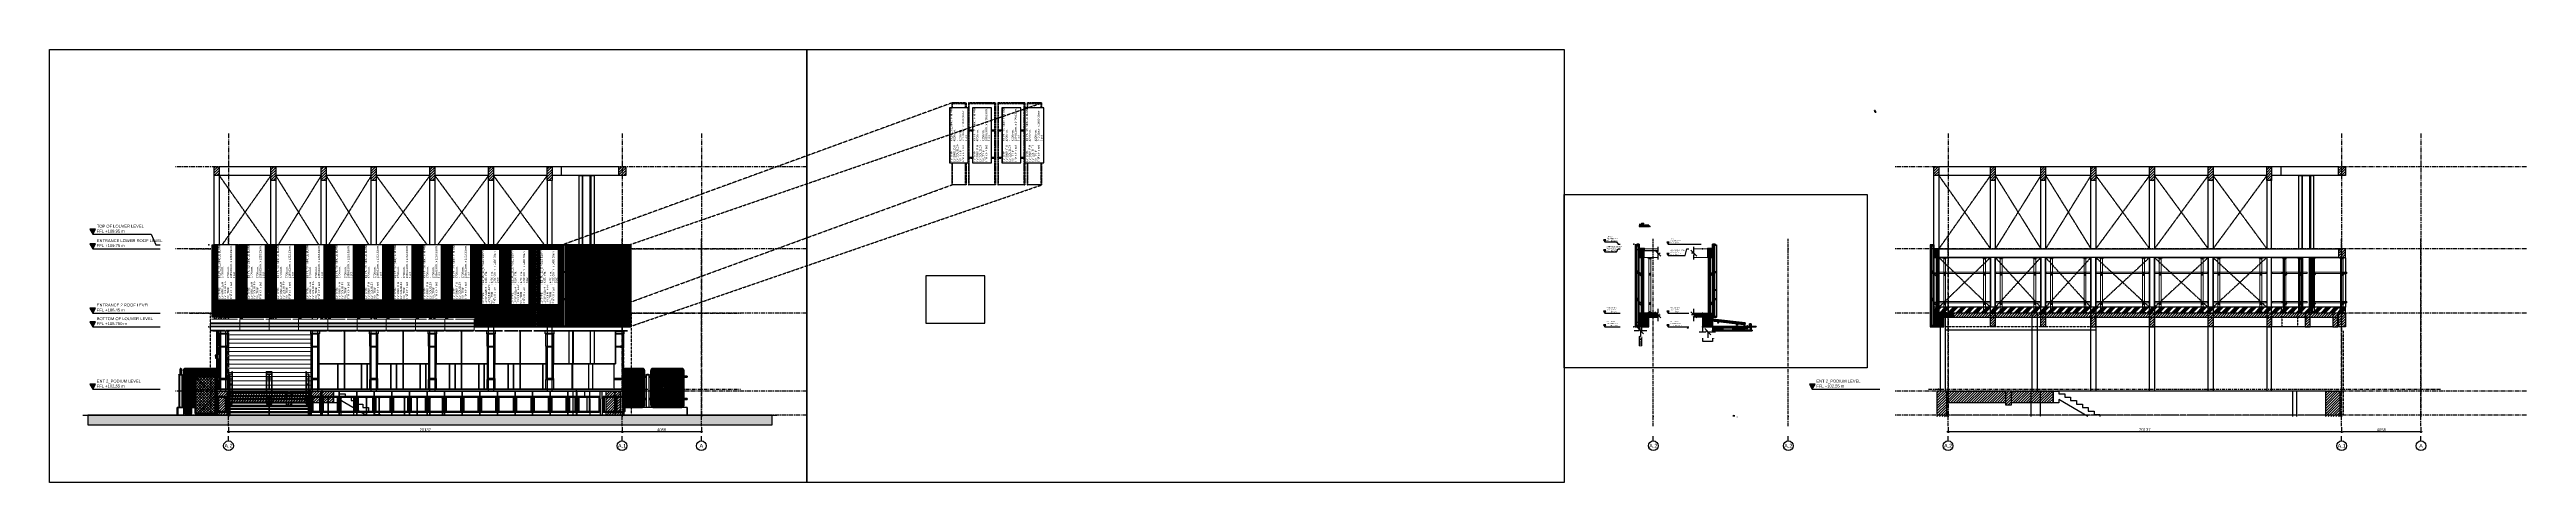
# Model space of a CAD drawing. Header units: millimetres. Extents: x 652554 to 1678317, y -308114 to 170803.
# Drawn here: x 1240138 to 1366876, y -210349 to -188149 of the extents above; entities that cross this region are included whole.
import ezdxf
from ezdxf.enums import TextEntityAlignment as Align
from ezdxf.xclip import XClip

# ---------------------------------------------------------------- set-up
doc = ezdxf.new("R2010")
doc.units = ezdxf.units.MM
doc.header["$XCLIPFRAME"] = 0
doc.set_wipeout_variables(frame=1)
for name, pattern in [('CENTER', [50.8, 31.75, -6.35, 6.35, -6.35]), ('HIDDEN', [0.375, 0.25, -0.125]), ('TA_GL_000.70000', [1.925, 0.7, -0.175, 0.175, -0.175, 0.7]), ('TA_HL_001.00000', [6.5, 3.55, -2.95]), ('XKITLINE00', [0]), ('XKITLINE02', [4, 2, -2])]:
    doc.linetypes.add(name, pattern=pattern)
for name, color, linetype in [('000 - 0_HIDE_OBJ_FRAMING_DEF_SUB_1', 7, 'Continuous'), ('000 - 0_SYM_DWG_BREAKER_MAIN_COLOR_1', 7, 'Continuous'), ('000 - 0_SYM_DWG_BREAKER_WIPEOUT_', 7, 'Continuous'), ('000 - 0_SYM_DWG_GRID-BUBBLE_MAIN_COLOR_1', 7, 'Continuous'), ('000 - 0_SYM_DWG_GRIDLINE_MAIN_COLOR_1', 7, 'Continuous'), ('000 - 0_SYM_DWG_GRIDLINE_MAIN_COLOR_251', 7, 'Continuous'), ('000 - 0_SYM_DWG_LEVEL_MAIN_COLOR_2', 7, 'Continuous'), ('000 - 0_SYM_DWG_LEVEL_TEXT', 7, 'Continuous'), ('000 - CONCRETE_COL_CUT_COLOR_5', 7, 'Continuous'), ('000 - CONCRETE_COL_HATCH_', 7, 'Continuous'), ('000 - CONCRETE_COL_MAIN_COLOR_1', 7, 'Continuous'), ('000 - CONCRETE_COL_MAIN_COLOR_2', 7, 'Continuous'), ('000 - CONCRETE_COL_WIPEOUT_', 7, 'Continuous'), ('000 - CONCRETE_WALL_HATCH_', 7, 'Continuous'), ('000 - CONCRETE_WALL_MAIN_COLOR_2', 7, 'Continuous'), ('000 - EXISTING_BUILDING_MAIN_COLOR_1', 7, 'Continuous'), ('000 - EXISTING_STEEL-STRUCTURE_MAIN_COLOR_1', 7, 'Continuous'), ('000 - EXISTING_STEEL-STRUCTURE_MAIN_COLOR_2', 7, 'Continuous'), ('000 - GRID', 7, 'CENTER'), ('000 - L I N E', 7, 'Continuous'), ('000 - L I N E 0.1', 7, 'Continuous'), ('000 - STRUCTURE_STEEL_ACCESORIES_MAIN_COLOR_1', 7, 'Continuous'), ('000 - STRUCTURE_STEEL_ACCESORIES_SUB_COLOR_1', 7, 'Continuous'), ('000 - STRUCTURE_STEEL_ACCESORIES_WIPEOUT_', 7, 'Continuous'), ('000 - STRUCTURE_STEEL_FASTERN_DEF_SUB', 7, 'Continuous'), ('000 - STRUCTURE_STEEL_FASTERN_MAIN_COLOR_1', 7, 'Continuous'), ('000 - STRUCTURE_STEEL_FASTERN_MAIN_COLOR_2', 7, 'Continuous'), ('000 - STRUCTURE_STEEL_FASTERN_WIPEOUT_', 7, 'Continuous'), ('000 - STRUCTURE_STEEL_FRAMING_CUT_COLOR_4', 7, 'Continuous'), ('000 - STRUCTURE_STEEL_FRAMING_DEF_SUB', 7, 'Continuous'), ('000 - STRUCTURE_STEEL_FRAMING_HATCH_', 7, 'Continuous'), ('000 - STRUCTURE_STEEL_FRAMING_MAIN_COLOR_1', 7, 'Continuous'), ('000 - STRUCTURE_STEEL_FRAMING_MAIN_COLOR_2', 7, 'Continuous'), ('000 - STRUCTURE_STEEL_FRAMING_SUB_COLOR_2', 7, 'Continuous'), ('000 - WIPEOUT', 7, 'Continuous'), ('010 - ASPG_ACCESSORIES_DEF_SUB', 7, 'Continuous'), ('010 - ASPG_ACCESSORIES_HATCH_', 7, 'Continuous'), ('010 - ASPG_ACCESSORIES_MAIN_COLOR_1', 7, 'Continuous'), ('010 - ASPG_ACCESSORIES_MAIN_COLOR_2', 7, 'Continuous'), ('010 - ASPG_ACCESSORIES_SUB_COLOR_1', 7, 'Continuous'), ('010 - ASPG_ACCESSORIES_SUB_COLOR_2', 7, 'Continuous'), ('010 - ASPG_ACCESSORIES_SUB_COLOR_3', 7, 'Continuous'), ('010 - ASPG_ACCESSORIES_SYMBOL_', 7, 'Continuous'), ('010 - ASPG_ACCESSORIES_WIPEOUT_', 7, 'Continuous'), ('010 - ASPG_EXTR_DEF_SUB', 7, 'Continuous'), ('010 - ASPG_EXTR_MAIN_COLOR_2', 7, 'Continuous'), ('010 - ASPG_EXTR_WIPEOUT_', 7, 'Continuous'), ('010 - ASPG_FASTERN_DEF_SUB', 7, 'Continuous'), ('010 - ASPG_FASTERN_HIDDEN_', 7, 'Continuous'), ('010 - ASPG_FASTERN_MAIN_COLOR_1', 7, 'Continuous'), ('010 - ASPG_FASTERN_SUB_COLOR_2', 7, 'Continuous'), ('010 - ASPG_FASTERN_WIPEOUT_', 7, 'Continuous'), ('010 - ASPG_FLASHING_CUT_COLOR_3', 7, 'Continuous'), ('010 - ASPG_FLASHING_CUT_COLOR_4', 7, 'Continuous'), ('010 - ASPG_FLASHING_CUT_COLOR_5', 7, 'Continuous'), ('010 - ASPG_FLASHING_HATCH_', 7, 'Continuous'), ('010 - ASPG_FLASING_CUT_COLOR_4', 7, 'Continuous'), ('010 - ASPG_FRAMING_CUT_COLOR_4', 7, 'Continuous'), ('010 - ASPG_FRAMING_DEF_SUB', 7, 'Continuous'), ('010 - ASPG_FRAMING_HATCH_', 7, 'Continuous'), ('010 - ASPG_FRAMING_MAIN_COLOR_1', 7, 'Continuous'), ('010 - ASPG_FRAMING_MAIN_COLOR_2', 7, 'Continuous'), ('010 - ASPG_FRAMING_SUB_COLOR_2', 7, 'Continuous'), ('010 - ASPG_FRAMING_SUB_COLOR_3', 7, 'Continuous'), ('010 - ASPG_FRAMING_WIPEOUT_', 7, 'Continuous'), ('A-HATCH', 7, 'Continuous'), ('BOLT & SCREW', 7, 'Continuous'), ('Center Line', 7, 'CENTER'), ('DIM', 7, 'Continuous'), ('HATCH', 7, 'Continuous'), ('S-160-M_WALL_FNDS-C-1', 7, 'Continuous'), ('S-280-M_STRUCT_FRAME-C-1', 7, 'Continuous')]:
    doc.layers.add(name, color=color, linetype=linetype)
for name, color, linetype, plot in [('000 - 0_SYM_DWG_BREAKER_DEF_SUB', 7, 'Continuous', False), ('000 - ESTIMATE_ASPG_MAIN_COLOR_6', 7, 'Continuous', False), ('000 - ESTIMATE_ASPG_TEXT_COLOR_1', 7, 'Continuous', False), ('000 - ESTIMATE_ASPG_WIPEOUT_', 7, 'Continuous', False), ('000_AREA_ASPG_AREA_HATCH_', 7, 'Continuous', False), ('000_AREA_ASPG_AREA_MAIN_COLOR_1', 7, 'Continuous', False)]:
    doc.layers.add(name, color=color, linetype=linetype, plot=plot)
for name, color, linetype, lineweight in [('12-GRID', 7, 'CENTER', 13), ('A-FLOR-HRAL', 7, 'Continuous', 25), ('A-GLAZ-CURT', 7, 'Continuous', 9), ('A-WALL-PATT', 7, 'Continuous', 35), ('Bolt', 7, 'Continuous', 0), ('fastener', 7, 'Continuous', 0), ('Part', 7, 'Continuous', 0), ('S-BEAM', 7, 'Continuous', 35), ('S-STRS-E', 7, 'Continuous', 25), ('SCREW', 7, 'Continuous', 5)]:
    doc.layers.add(name, color=color, linetype=linetype, lineweight=lineweight)
doc.styles.add('_Arial', font='arial.ttf')
doc.styles.add('Arial', font='arial.ttf')
doc.styles.add('Arial_1', font='arial.ttf', dxfattribs={"height": 125})
doc.styles.add('Cetury Gothic', font='swissl.ttf')
doc.styles.add('FAMELINE_FOR_CKST', font='arial.ttf')
doc.styles.add('TA', font='', dxfattribs={"height": 4.5})
doc.styles.get('TA').set_extended_font_data('Cordia New')
doc.dimstyles.new('FAMELINE-CKST_C-C', dxfattribs={"dimtxt": 0.3, "dimasz": 0.15, "dimexe": 0.1, "dimexo": 0.1, "dimgap": 0.05, "dimtad": 1, "dimzin": 0, "dimdsep": 46, "dimtxsty": 'FAMELINE_FOR_CKST', "dimblk": 'ORIGIN', "dimblk1": 'ORIGIN', "dimblk2": 'ORIGIN', "dimsah": 1, "dimcen": 0.1, "dimdle": 0.1, "dimclrd": 7, "dimclre": 7, "dimclrt": 7, "dimadec": 0, "dimazin": 0, "dimtfac": 1, "dimtix": 1, "dimtmove": 2, "dimatfit": 3, "dimfxl": 1, "dimtolj": 1, "dimtzin": 0, "dimlwd": -1, "dimlwe": -1, "dimarcsym": 0})
pattern_1 = [(50, (-1546156.7, 184298.03), (717.26018, -62.75213), [75, -825]), (355, (-1546156.7, 184298), (-138.75133, 752.19213), [60, -660]), (100.451444, (-1546096.9, 184292.8), (578.50885, 689.44), [63.7402, -701.1421]), (46.1842, (-1546156.7, 184498), (1067.24133, -165.5193), [112.5, -1237.5]), (96.635635, (-1546067.7, 184484.2), (934.66195, 974.1186), [95.61034, -1051.71376]), (351.184164, (-1546156.7, 184498), (934.66195, 974.1186), [90, -990]), (21, (-1546056.7, 184448.03), (596.90705, -402.6189), [75, -825]), (326, (-1546056.7, 184448), (243.31533, 725.15005), [60, -660]), (71.451445, (-1546006.94, 184414.5), (840.22238, 322.53115), [63.7402, -701.1421]), (37.5, (-1546156.68, 184298.03), (12.159855, 332.893854), [0, -652, 0, -670, 0, -662.5]), (7.5, (-1546156.68, 184298.03), (263.06954, 394.41171), [0, -382, 0, -637, 0, -252.5]), (327.5, (-1546379.68, 184298.03), (533.822436, -22.55487), [0, -250, 0, -780, 0, -1035]), (317.5, (-1546479.7, 184298.03), (583.18617, 100.10498), [0, -325, 0, -518, 0, -735])]
pattern_2 = [(45, (-1546156.68, 184298.034), (-53.0330086, 53.0330086), []), (45, (-1546139.004, 184298.034), (-53.0330086, 53.0330086), []), (45, (-1546121.326, 184298.034), (-53.0330086, 53.0330086), []), (45, (-1546103.65, 184298.034), (-53.0330086, 53.0330086), [])]
pattern_3 = [(45, (-1546156.68, 184298.03), (-66.291261, 66.291261), [])]
pattern_4 = [(45, (-1546156.68, 184298.03), (-212.132034, 212.132034), []), (45, (-1546085.97, 184298.03), (-212.132034, 212.132034), []), (45, (-1546015.26, 184298.03), (-212.132034, 212.132034), []), (45, (-1545944.55, 184298.03), (-212.132034, 212.132034), [])]
pattern_5 = [(45, (2715.48714, 3084.9077), (-0.265165043, 0.265165043), []), (45, (2715.6639, 3084.9077), (-0.265165043, 0.265165043), [])]
pattern_6 = [(270, (1257419.24324, -520041.6224), (0.65495992507, -1.1344238721), [0.7562825814, -1.5125651628]), (30, (1257419.24324, -520041.6224), (0.65495992936, 1.1344238696), [0.7562825814, -1.5125651628]), (330, (1257419.24324, -520041.6224), (1.30991985442, -2.48e-09), [-1.5125651628, 0.7562825814])]
pattern_7 = [(315, (1257419.4929, -520021.6224), (1.3369313545, 1.3369313545), []), (45, (1257419.4929, -520021.6224), (-1.3369313545, 1.3369313545), [])]
pattern_8 = [(270, (1257419.4425, -520043.9224), (0.65495992507, -1.1344238721), [0.7562825814, -1.5125651628]), (30, (1257419.4425, -520043.9224), (0.65495992936, 1.1344238696), [0.7562825814, -1.5125651628]), (330, (1257419.4425, -520043.9224), (1.30991985442, -2.48e-09), [-1.5125651628, 0.7562825814])]
pattern_9 = [(315, (1257419.1929, -520023.9224), (1.3369313545, 1.3369313545), []), (45, (1257419.1929, -520023.9224), (-1.3369313545, 1.3369313545), [])]
pattern_10 = [(45, (0, 0), (-1.01028, 1.01028), []), (45, (0.6735, 0), (-1.01028, 1.01028), [])]
pattern_11 = [(50, (-3568.53, 103700), (728.737, -63.756), [76.2, -838.2]), (355, (-3568.5, 103700), (-140.97, 764.23), [60.96, -670.56]), (100.451, (-3507.8, 103694.7), (587.77, 700.467), [64.76, -712.36]), (46.184, (-3568.5, 103903.2), (1084.316, -168.17), [114.3, -1257.3]), (96.636, (-3478.2, 103889.2), (949.61, 989.71), [97.14, -1068.54]), (351.184, (-3568.5, 103903.2), (949.62, 989.7), [91.44, -1005.84]), (21, (-3466.93, 103852.4), (606.458, -409.06), [76.2, -838.2]), (326, (-3466.9, 103852.4), (247.21, 736.753), [60.96, -670.56]), (71.451, (-3416.4, 103818.3), (853.67, 327.685), [64.76, -712.36]), (37.5, (-3568.53, 103700), (12.3547, 338.22), [6.706, -655.726, 6.706, -674.014, -673.1]), (37.5, (-3568.53, 103700), (12.3547, 338.22), [-1343.152, 6.706, -666.394]), (7.5, (-3568.53, 103700), (267.279, 400.722), [6.706, -381.406, 6.706, -640.486, -256.54]), (7.5, (-3568.53, 103700), (267.279, 400.722), [-1035.304, 6.706, -249.834]), (327.5, (-3795.1, 103700), (542.363, -22.9153), [6.706, -247.294, 6.706, -785.774, -1051.56]), (327.5, (-3795.1, 103700), (542.363, -22.9153), [-1046.48, 6.706, -1044.854]), (317.5, (-3896.7, 103700), (592.517, 101.707), [6.706, -323.494, 6.706, -519.582, -746.76]), (317.5, (-3896.7, 103700), (592.517, 101.707), [-856.49, 6.706, -740.054])]

# ---------------------------------------------------------------- blocks, each defined once
blk = doc.blocks.new('Sev2-1N')
at = {"layer": 'Defpoints'}
h = blk.add_hatch(dxfattribs=at)
h.set_pattern_fill('ANSI31', scale=750)
h.set_pattern_definition(pattern_3)
h.paths.add_polyline_path([(250, -450), (0, -450), (0, 0), (250, 0)])
h = blk.add_hatch(dxfattribs=at)
h.set_pattern_fill('ANSI31', scale=750)
h.set_pattern_definition([(45, (-1532016.68, 184298.03), (-66.291261, 66.291261), [])])
h.paths.add_polyline_path([(3140, -700), (2890, -700), (2890, 0), (3140, 0)])
h = blk.add_hatch(dxfattribs=at)
h.set_pattern_fill('ANSI31', scale=750)
h.set_pattern_definition(pattern_3)
h.paths.add_polyline_path([(5715, -700), (5465, -700), (5465, 0), (5715, 0)])
h = blk.add_hatch(dxfattribs=at)
h.set_pattern_fill('ANSI31', scale=750)
h.set_pattern_definition([(45, (-1537156.68, 184298.035), (-66.291261, 66.291261), [])])
h.paths.add_polyline_path([(8280, -700), (8030, -700), (8030, 0), (8280, 0)])
h = blk.add_hatch(dxfattribs=at)
h.set_pattern_fill('ANSI31', scale=750)
h.set_pattern_definition(pattern_3)
h.paths.add_polyline_path([(11280, -700), (11030, -700), (11030, 0), (11280, 0)])
h = blk.add_hatch(dxfattribs=at)
h.set_pattern_fill('ANSI31', scale=750)
h.set_pattern_definition([(45, (-1543156.68, 184298.03), (-66.291261, 66.291261), [])])
h.paths.add_polyline_path([(14280, -700), (14030, -700), (14030, 0), (14280, 0)])
h = blk.add_hatch(dxfattribs=at)
h.set_pattern_fill('ANSI31', scale=750)
h.set_pattern_definition(pattern_3)
h.paths.add_polyline_path([(17280, -700), (17030, -700), (17030, 0), (17280, 0)])
h = blk.add_hatch(dxfattribs=at)
h.set_pattern_fill('ANSI31', scale=750)
h.set_pattern_definition(pattern_3)
h.paths.add_polyline_path([(21063, -450), (20703, -450), (20703, 0), (21063, 0)])
h = blk.add_hatch(dxfattribs=at)
h.set_pattern_fill('ANSI31', scale=750)
h.set_pattern_definition(pattern_3)
h.paths.add_polyline_path([(250, -4650), (0, -4650), (0, -4200), (250, -4200)])
h = blk.add_hatch(dxfattribs=at)
h.set_pattern_fill('ANSI31', scale=750)
h.set_pattern_definition(pattern_3)
h.paths.add_polyline_path([(21063, -4200), (20703, -4200), (20703, -4650), (21063, -4650)])
h = blk.add_hatch(dxfattribs=at)
h.set_pattern_fill('ANSI34', scale=400)
h.set_pattern_definition(pattern_4)
h.paths.add_polyline_path([(200, -7200), (0, -7200), (0, -7500), (200, -7500)])
h = blk.add_hatch(dxfattribs=at)
h.set_pattern_fill('ANSI31', scale=750)
h.set_pattern_definition(pattern_3)
h.paths.add_polyline_path([(500, -7500), (0, -7500), (0, -8200), (500, -8200)])
h = blk.add_hatch(dxfattribs=at)
h.set_pattern_fill('ANSI34', scale=400)
h.set_pattern_definition(pattern_4)
h.paths.add_polyline_path([(200, -7200), (20775, -7200), (20775, -7500), (200, -7500)])
h = blk.add_hatch(dxfattribs=at)
h.set_pattern_fill('ANSI31', scale=750)
h.set_pattern_definition(pattern_3)
h.paths.add_polyline_path([(20703, -7700), (500, -7700), (500, -7500), (20703, -7500)])
h = blk.add_hatch(dxfattribs=at)
h.set_pattern_fill('ANSI31', scale=750)
h.set_pattern_definition(pattern_3)
h.paths.add_polyline_path([(3140, -8200), (2890, -8200), (2890, -7500), (3140, -7500)])
h = blk.add_hatch(dxfattribs=at)
h.set_pattern_fill('ANSI31', scale=750)
h.set_pattern_definition(pattern_3)
h.paths.add_polyline_path([(5715, -8200), (5465, -8200), (5465, -7500), (5715, -7500)])
h = blk.add_hatch(dxfattribs=at)
h.set_pattern_fill('ANSI31', scale=750)
h.set_pattern_definition(pattern_3)
h.paths.add_polyline_path([(8280, -7500), (8030, -7500), (8030, -8200), (8280, -8200)])
h = blk.add_hatch(dxfattribs=at)
h.set_pattern_fill('ANSI31', scale=750)
h.set_pattern_definition(pattern_3)
h.paths.add_polyline_path([(11280, -7500), (11030, -7500), (11030, -8200), (11280, -8200)])
h = blk.add_hatch(dxfattribs=at)
h.set_pattern_fill('ANSI31', scale=750)
h.set_pattern_definition(pattern_3)
h.paths.add_polyline_path([(14281, -8200), (14031, -8200), (14031, -7500), (14281, -7500)])
h = blk.add_hatch(dxfattribs=at)
h.set_pattern_fill('ANSI31', scale=750)
h.set_pattern_definition(pattern_3)
h.paths.add_polyline_path([(17285, -7500), (17035, -7500), (17035, -8200), (17285, -8200)])
h = blk.add_hatch(dxfattribs=at)
h.set_pattern_fill('ANSI31', scale=750)
h.set_pattern_definition(pattern_3)
h.paths.add_polyline_path([(19250, -7500), (19000, -7500), (19000, -8200), (19250, -8200)])
h = blk.add_hatch(dxfattribs=at)
h.set_pattern_fill('ANSI31', scale=750)
h.set_pattern_definition(pattern_3)
h.paths.add_polyline_path([(20660, -7500), (20410, -7500), (20410, -8200), (20660, -8200)])
h = blk.add_hatch(dxfattribs=at)
h.set_pattern_fill('ANSI31', scale=750)
h.set_pattern_definition(pattern_3)
h.paths.add_polyline_path([(20703, -7500), (21063, -7500), (21063, -8200), (20703, -8200)])
h = blk.add_hatch(dxfattribs=at)
h.set_pattern_fill('ANSI34', scale=400)
h.set_pattern_definition(pattern_4)
h.paths.add_polyline_path([(21063, -7200), (20775, -7200), (20775, -7500), (21063, -7500)])
h = blk.add_hatch(dxfattribs=at)
h.set_pattern_fill('ANSI31', scale=750)
h.set_pattern_definition(pattern_3)
edge = h.paths.add_edge_path()
edge.add_line((655, -11500), (155, -11500))
edge.add_line((155, -11500), (155, -13930))
edge.add_line((155, -13930), (-175, -13930))
edge.add_line((-175, -13930), (-175, -18450))
edge.add_line((-175, -18450), (625, -18450))
edge.add_line((625, -18450), (625, -13930))
edge.add_line((625, -13930), (655, -13930))
edge.add_line((655, -13930), (655, -11500))
h = blk.add_hatch(dxfattribs=at)
h.set_pattern_fill('ANSI31', scale=750)
h.set_pattern_definition(pattern_3)
h.paths.add_polyline_path([(3670, -12100), (655, -12100), (655, -11500), (3670, -11500)])
h = blk.add_hatch(dxfattribs=at)
h.set_pattern_fill('ANSI31', scale=750)
h.set_pattern_definition(pattern_3)
h.paths.add_polyline_path([(3970, -11500), (3670, -11500), (3670, -12200), (3970, -12200)])
h = blk.add_hatch(dxfattribs=at)
h.set_pattern_fill('ANSI31', scale=750)
h.set_pattern_definition(pattern_3)
h.paths.add_polyline_path([(6094, -12100), (3970, -12100), (3970, -11500), (6094, -11500)])
h = blk.add_hatch(dxfattribs=at)
h.set_pattern_fill('ANSI31', scale=750)
h.set_pattern_definition(pattern_3)
h.paths.add_polyline_path([(20047, -11500), (20769, -11500), (20769, -13334), (20908, -13334), (20908, -14710), (20408, -14710), (20408, -13834), (20047, -13834)])
h = blk.add_hatch(dxfattribs=at)
h.set_pattern_fill('ANSI31', scale=750)
h.set_pattern_definition(pattern_3)
h.paths.add_polyline_path([(23510, -15950), (20908, -14110), (20908, -14710), (23510, -16550)])
h = blk.add_hatch(dxfattribs=at)
h.set_pattern_fill('AR-CONC', scale=100)
h.set_pattern_definition(pattern_1)
h.paths.add_polyline_path([(1655, -15950), (625, -15950), (625, -16950), (1655, -16950)])
h = blk.add_hatch(dxfattribs=at)
h.set_pattern_fill('AR-CONC', scale=100)
h.set_pattern_definition(pattern_1)
h.paths.add_polyline_path([(27838, -16950), (23510, -16950), (23510, -15950), (27838, -15950)])
h = blk.add_hatch(dxfattribs=at)
h.set_pattern_fill('AR-CONC', scale=100)
h.set_pattern_definition(pattern_1)
h.paths.add_polyline_path([(31874, -16950), (33769, -16950), (33769, -15950), (31874, -15950)])
h = blk.add_hatch(dxfattribs=at)
h.set_pattern_fill('AR-CONC', scale=100)
h.set_pattern_definition(pattern_1)
h.paths.add_polyline_path([(34569, -15450), (33769, -15450), (33769, -23024), (34569, -23024)])
h = blk.add_hatch(dxfattribs=at)
h.set_pattern_fill('AR-CONC', scale=100)
h.set_pattern_definition(pattern_1)
h.paths.add_polyline_path([(33769, -20075), (625, -20075), (625, -20875), (33769, -20875)])
h = blk.add_hatch(dxfattribs=at)
h.set_pattern_fill('ANSI34', scale=100)
h.set_pattern_definition(pattern_2)
h.paths.add_polyline_path([(1165, -19875), (1025, -19875), (1025, -20075), (1165, -20075)])
h = blk.add_hatch(dxfattribs=at)
h.set_pattern_fill('ANSI34', scale=100)
h.set_pattern_definition(pattern_2)
h.paths.add_polyline_path([(33235, -19875), (33095, -19875), (33095, -20075), (33235, -20075)])
h = blk.add_hatch(dxfattribs=at)
h.set_pattern_fill('AR-CONC', scale=100)
h.set_pattern_definition(pattern_1)
edge = h.paths.add_edge_path()
edge.add_line((27265, -20875), (27265, -22275))
edge.add_line((27265, -22275), (19500, -22275))
edge.add_line((19500, -22275), (19500, -22775))
edge.add_line((19500, -22775), (16850, -22775))
edge.add_line((16850, -22775), (16850, -20875))
edge.add_line((16850, -20875), (27265, -20875))
at = {"layer": 'Defpoints', "color": 7, "linetype": 'HIDDEN', "ltscale": 10}
for p, q in [((2890, -450), (250, -4200)), ((250, -450), (2890, -4200)), ((5465, -450), (3140, -4200)), ((3140, -450), (5465, -4200)), ((8030, -450), (5715, -4200)), ((5715, -450), (8030, -4200)), ((11030, -450), (8280, -4200)), ((8280, -450), (11030, -4200)), ((14030, -450), (11280, -4200)), ((11280, -450), (14030, -4200)), ((17030, -450), (14280, -4200)), ((14280, -450), (17030, -4200)), ((2890, -4650), (250, -7200)), ((250, -4650), (2890, -7200)), ((5465, -4650), (3140, -7200)), ((3140, -4650), (5465, -7200)), ((8030, -4650), (5715, -7200)), ((5715, -4650), (8030, -7200)), ((11030, -4650), (8280, -7200)), ((8280, -4650), (11030, -7200)), ((14030, -4650), (11280, -7200)), ((11280, -4650), (14030, -7200)), ((17030, -4650), (14280, -7200)), ((14280, -4650), (17030, -7200))]:
    blk.add_line(p, q, dxfattribs=at)
at = {"layer": 'Defpoints', "color": 7, "linetype": 'CENTER', "ltscale": 7}
for points in [[(725, 1703), (725, -23024)], [(20862, 1703), (20862, -23024)], [(24920, 1703), (24920, -23024)], [(33535, 1703), (33535, -23024)], [(42724, 0), (-1991, 0)], [(42724, -4200), (-1991, -4200)], [(42724, -7500), (-1991, -7500)], [(42724, -11500), (-1991, -11500)], [(42724, -12730), (-1991, -12730)], [(42724, -15950), (-1991, -15950)], [(42724, -21880), (-1991, -21880)]]:
    blk.add_lwpolyline(points, dxfattribs=at)
at = {"layer": 'Defpoints', "color": 7}
for points in [[(250, -450), (0, -450), (0, 0), (250, 0)], [(3140, -700), (2890, -700), (2890, 0), (3140, 0)], [(5715, -700), (5465, -700), (5465, 0), (5715, 0)], [(8280, -700), (8030, -700), (8030, 0), (8280, 0)], [(11280, -700), (11030, -700), (11030, 0), (11280, 0)], [(14280, -700), (14030, -700), (14030, 0), (14280, 0)], [(17280, -700), (17030, -700), (17030, 0), (17280, 0)], [(21063, -450), (20703, -450), (20703, 0), (21063, 0)], [(250, -4650), (0, -4650), (0, -4200), (250, -4200)], [(21063, -4200), (20703, -4200), (20703, -4650), (21063, -4650)], [(200, -7200), (0, -7200), (0, -7500), (200, -7500)], [(500, -7500), (0, -7500), (0, -8200), (500, -8200)], [(3140, -8200), (2890, -8200), (2890, -7500), (3140, -7500)], [(5715, -8200), (5465, -8200), (5465, -7500), (5715, -7500)], [(8280, -7500), (8030, -7500), (8030, -8200), (8280, -8200)], [(11280, -7500), (11030, -7500), (11030, -8200), (11280, -8200)], [(14281, -8200), (14031, -8200), (14031, -7500), (14281, -7500)], [(17285, -7500), (17035, -7500), (17035, -8200), (17285, -8200)], [(19250, -7500), (19000, -7500), (19000, -8200), (19250, -8200)], [(20660, -7500), (20410, -7500), (20410, -8200), (20660, -8200)], [(20703, -7500), (21063, -7500), (21063, -8200), (20703, -8200)], [(21063, -7200), (20775, -7200), (20775, -7500), (21063, -7500)], [(3670, -12100), (655, -12100), (655, -11500), (3670, -11500)], [(3970, -11500), (3670, -11500), (3670, -12200), (3970, -12200)], [(6094, -12100), (3970, -12100), (3970, -11500), (6094, -11500)], [(12000, -14987), (11750, -14987), (11750, -14487), (12000, -14487)], [(12000, -15950), (11750, -15950), (11750, -14987), (12000, -14987)], [(1655, -15950), (625, -15950), (625, -16950), (1655, -16950)], [(27838, -16950), (23510, -16950), (23510, -15950), (27838, -15950)], [(31874, -16950), (33769, -16950), (33769, -15950), (31874, -15950)], [(34569, -15450), (33769, -15450), (33769, -23024), (34569, -23024)], [(18300, -17345), (18050, -17345), (18050, -17845), (18300, -17845)], [(18300, -17845), (18050, -17845), (18050, -20075), (18300, -20075)], [(33769, -20075), (625, -20075), (625, -20875), (33769, -20875)], [(1165, -19875), (1025, -19875), (1025, -20075), (1165, -20075)], [(33235, -19875), (33095, -19875), (33095, -20075), (33235, -20075)]]:
    blk.add_lwpolyline(points, close=True, dxfattribs=at)
for points in [[(20703, 0), (250, 0)], [(17748, 0), (17748, -450)], [(0, -7200), (0, -450)], [(250, -450), (250, -7500)], [(2890, -450), (250, -450)], [(2890, -4200), (2890, -700)], [(5465, -450), (3140, -450)], [(3140, -700), (3140, -4200)], [(5465, -4200), (5465, -700)], [(8030, -450), (5715, -450)], [(5715, -700), (5715, -4200)], [(8030, -4200), (8030, -700)], [(11030, -450), (8280, -450)], [(8280, -700), (8280, -4200)], [(11030, -4200), (11030, -700)], [(14030, -450), (11280, -450)], [(11280, -700), (11280, -4200)], [(14030, -4200), (14030, -700)], [(17030, -450), (14280, -450)], [(14280, -700), (14280, -4200)], [(17030, -700), (17030, -4200)], [(20703, -450), (17280, -450)], [(17280, -4200), (17280, -700)], [(18675, -4200), (18675, -450), (18817, -450), (18817, -4200)], [(18861, -4200), (18861, -450), (19211, -450), (19211, -4200)], [(19287, -4200), (19287, -450), (19428, -450), (19428, -4200)], [(250, -4200), (20703, -4200)], [(20703, -4650), (250, -4650)], [(2890, -7500), (2890, -4650)], [(3140, -4650), (3140, -7500)], [(5465, -8200), (5465, -4650)], [(5715, -4650), (5715, -8200)], [(8030, -11500), (8030, -4650)], [(8280, -4650), (8280, -11500)], [(11030, -11500), (11030, -4650)], [(11280, -4650), (11280, -11500)], [(14030, -11500), (14030, -4650)], [(14280, -4650), (14280, -11500)], [(17030, -4650), (17030, -11500)], [(17280, -11500), (17280, -4650)], [(18817, -4650), (18817, -7200), (18675, -7200), (18675, -4650)], [(19211, -4650), (19211, -7200), (18861, -7200), (18861, -4650)], [(19428, -4650), (19428, -7200), (19287, -7200), (19287, -4650)], [(20775, -7200), (200, -7200)], [(20775, -7500), (250, -7500)], [(580, -7500), (580, -11500)], [(5030, -11500), (5030, -7500)], [(5280, -7500), (5280, -11500)], [(17768, -7200), (17768, -7500)], [(330, -11500), (330, -8200)], [(500, -7700), (20703, -7700)], [(580, -8350), (8280, -8350)], [(20410, -8200), (8280, -8200)], [(655, -11500), (155, -11500), (155, -13930), (-175, -13930), (-175, -18450), (625, -18450), (625, -13930), (655, -13930), (655, -11500)], [(11750, -14487), (11750, -14737), (11125, -14737), (6394, -11920), (6394, -12100), (6095, -12100), (6095, -11500), (6394, -11500), (6394, -11629), (6694, -11629), (6694, -11807), (6994, -11807), (6994, -11986), (7294, -11986), (7294, -12165), (7594, -12165), (7594, -12343), (7894, -12343), (7894, -12522), (8194, -12522), (8194, -12700), (8494, -12700), (8494, -12879), (8794, -12879), (8794, -13058), (9094, -13058), (9094, -13236), (9394, -13236), (9394, -13415), (9694, -13415), (9694, -13594), (9994, -13594), (9994, -13772), (10294, -13772), (10294, -13951), (10594, -13951), (10594, -14130), (10894, -14130), (10894, -14308), (11194, -14308), (11194, -14487), (11750, -14487)], [(20047, -11500), (6394, -11500)], [(18348, -11500), (18348, -15950)], [(20047, -11500), (20769, -11500), (20769, -13334), (20908, -13334), (20908, -14710), (20408, -14710), (20408, -13834), (20047, -13834), (20047, -11500)], [(655, -13930), (655, -15950)], [(20908, -13834), (18348, -13834)], [(20769, -13834), (20769, -13334)], [(18050, -17345), (18050, -17595), (17425, -17595), (12625, -14737), (12000, -14737), (12000, -14487), (12994, -14487), (12994, -14666), (13294, -14666), (13294, -14844), (13594, -14844), (13594, -15023), (13894, -15023), (13894, -15202), (14194, -15202), (14194, -15380), (14494, -15380), (14494, -15559), (14794, -15559), (14794, -15737), (15094, -15737), (15094, -15916), (15394, -15916), (15394, -16095), (15694, -16095), (15694, -16273), (15994, -16273), (15994, -16452), (16294, -16452), (16294, -16631), (16594, -16631), (16594, -16809), (16894, -16809), (16894, -16988), (17194, -16988), (17194, -17167), (17494, -17167), (17494, -17345), (18050, -17345)], [(23510, -15950), (20908, -14110), (20908, -14710), (23510, -16550), (23510, -15950)], [(625, -15950), (31874, -15950)], [(5790, -15950), (5790, -16950)], [(13760, -15950), (13760, -16950)], [(33769, -16950), (625, -16950)], [(23494, -20075), (23494, -19846), (23194, -19846), (23194, -19668), (22894, -19668), (22894, -19489), (22594, -19489), (22594, -19310), (22294, -19310), (22294, -19132), (21994, -19132), (21994, -18953), (21694, -18953), (21694, -18774), (21394, -18774), (21394, -18596), (21094, -18596), (21094, -18417), (20794, -18417), (20794, -18239), (20494, -18239), (20494, -18060), (20194, -18060), (20194, -17881), (19894, -17881), (19894, -17703), (19594, -17703), (19594, -17524), (19294, -17524), (19294, -17345), (18300, -17345), (18300, -17595), (18925, -17595), (23089, -20075), (23494, -20075)], [(27265, -20875), (27265, -22275), (19500, -22275), (19500, -22775), (16850, -22775), (16850, -20875), (27265, -20875)], [(27265, -21475), (18700, -21475), (18700, -22275), (16850, -22275)]]:
    blk.add_lwpolyline(points, dxfattribs=at)
at = {"layer": 'Defpoints', "color": 7, "linetype": 'HIDDEN', "ltscale": 5}
for points in [[(330, -8200), (330, -7500)], [(18601, -7500), (18601, -8200)], [(19015, -7500), (19015, -8200)], [(8030, -8200), (580, -8200)], [(17799, -7625), (17799, -8200)], [(655, -13250), (155, -13250)], [(625, -15450), (-175, -15450)]]:
    blk.add_lwpolyline(points, dxfattribs=at)
at = {"layer": 'Defpoints', "color": 7, "linetype": 'HIDDEN', "ltscale": 7}
blk.add_lwpolyline([(5456, -11500), (4955, -11500), (4955, -13250), (5456, -13250)], close=True, dxfattribs=at)
for points in [[(18549, -11500), (18549, -15950)], [(20908, -13334), (18549, -13334), (18549, -13834)]]:
    blk.add_lwpolyline(points, dxfattribs=at)
blk = doc.blocks.new('*A5102789')
at = {"layer": 'Part', "color": 7, "linetype": 'XKITLINE00', "lineweight": 0}
for p, q in [((3071.605213, 364.535959), (3071.605213, 364.635959)), ((3071.605213, 364.635959), (3073.805213, 364.635959)), ((3071.605213, 364.535959), (3073.805213, 364.535959)), ((3073.805213, 364.535959), (3073.805213, 364.635959))]:
    blk.add_line(p, q, dxfattribs=at)
blk = doc.blocks.new('*A5112790')
at = {"layer": 'Part', "color": 7, "linetype": 'XKITLINE00', "lineweight": 0}
for p, q in [((3063.105213, 364.535959), (3062.905213, 364.335959)), ((3065.305213, 364.535959), (3063.105213, 364.535959)), ((3065.505213, 364.335959), (3065.305213, 364.535959))]:
    blk.add_line(p, q, dxfattribs=at)
at = {"layer": 'Part', "color": 7, "linetype": 'XKITLINE02', "lineweight": 0}
blk.add_line((3062.905213, 364.335959), (3065.505213, 364.335959), dxfattribs=at)
blk = doc.blocks.new('*A5122791')
at = {"layer": 'Part', "color": 7, "linetype": 'XKITLINE00', "lineweight": 0}
for p, q in [((3063.575213, 364.635959), (3063.575213, 364.685959)), ((3063.575213, 364.685959), (3064.125213, 364.685959)), ((3064.125213, 364.735959), (3064.125213, 364.685959)), ((3064.175213, 364.735959), (3064.175213, 364.635959))]:
    blk.add_line(p, q, dxfattribs=at)
at = {"layer": 'Part', "color": 7, "linetype": 'XKITLINE02', "lineweight": 0}
for p, q in [((3064.175213, 364.635959), (3063.575213, 364.635959)), ((3064.125213, 365.235959), (3064.125213, 364.735959)), ((3064.125213, 365.235959), (3064.175213, 365.235959)), ((3064.175213, 365.235959), (3064.175213, 364.735959))]:
    blk.add_line(p, q, dxfattribs=at)
blk = doc.blocks.new('*A5132792')
at = {"layer": 'Part', "color": 7, "linetype": 'XKITLINE00', "lineweight": 0}
for p, q in [((3063.105213, 364.535959), (3063.105213, 364.635959)), ((3063.105213, 364.635959), (3065.305213, 364.635959)), ((3063.105213, 364.535959), (3065.305213, 364.535959)), ((3065.305213, 364.535959), (3065.305213, 364.635959))]:
    blk.add_line(p, q, dxfattribs=at)
blk = doc.blocks.new('*A5142793')
at = {"layer": 'Part', "color": 7, "linetype": 'XKITLINE00', "lineweight": 0}
for p, q in [((3072.675213, 369.625959), (3072.675213, 368.625959)), ((3072.675213, 369.625959), (3072.735213, 369.625959)), ((3072.675213, 369.325959), (3072.735213, 369.325959)), ((3072.675213, 368.625959), (3072.735213, 368.625959)), ((3072.735213, 368.625959), (3072.735213, 369.625959))]:
    blk.add_line(p, q, dxfattribs=at)
blk = doc.blocks.new('*A5152794')
at = {"layer": 'Part', "color": 7, "linetype": 'XKITLINE00', "lineweight": 0}
for p, q in [((3072.205213, 369.685959), (3072.205213, 369.625959)), ((3072.205213, 369.625959), (3073.205213, 369.625959)), ((3073.205213, 369.625959), (3073.205213, 369.685959))]:
    blk.add_line(p, q, dxfattribs=at)
at = {"layer": 'Part', "color": 7, "linetype": 'XKITLINE02', "lineweight": 0}
blk.add_line((3073.205213, 369.685959), (3072.205213, 369.685959), dxfattribs=at)
blk = doc.blocks.new('*A5162795')
at = {"layer": 'Part', "color": 7, "linetype": 'XKITLINE00', "lineweight": 0}
for p, q in [((3064.175213, 369.625959), (3064.175213, 368.625959)), ((3064.175213, 369.625959), (3064.235213, 369.625959)), ((3064.175213, 369.325959), (3064.235213, 369.325959)), ((3064.175213, 368.625959), (3064.235213, 368.625959)), ((3064.235213, 368.625959), (3064.235213, 369.625959))]:
    blk.add_line(p, q, dxfattribs=at)
blk = doc.blocks.new('*A5172796')
at = {"layer": 'Part', "color": 7, "linetype": 'XKITLINE00', "lineweight": 0}
for p, q in [((3063.705213, 369.685959), (3063.705213, 369.625959)), ((3064.705213, 369.625959), (3063.705213, 369.625959)), ((3064.705213, 369.685959), (3064.705213, 369.625959))]:
    blk.add_line(p, q, dxfattribs=at)
at = {"layer": 'Part', "color": 7, "linetype": 'XKITLINE02', "lineweight": 0}
blk.add_line((3064.705213, 369.685959), (3063.705213, 369.685959), dxfattribs=at)
blk = doc.blocks.new('*A5202797')
at = {"layer": 'Part', "color": 7, "linetype": 'XKITLINE00', "lineweight": 0}
for p, q in [((3041.205213, 370.335959), (3018.505213, 370.335959)), ((3018.505213, 369.685959), (3018.505213, 370.335959)), ((3041.205213, 369.685959), (3018.505213, 369.685959)), ((3041.205213, 369.685959), (3041.205213, 370.335959))]:
    blk.add_line(p, q, dxfattribs=at)
blk = doc.blocks.new('*A5212798')
at = {"layer": 'Part', "color": 7, "linetype": 'XKITLINE00', "lineweight": 0}
for p, q in [((3012.305213, 392.435959), (3012.305213, 385.335959)), ((3012.305213, 392.435959), (3013.305213, 392.435959)), ((3012.305213, 384.625959), (3012.305213, 370.335959)), ((3013.305213, 392.435959), (3013.305213, 385.335959)), ((3013.305213, 384.625959), (3013.305213, 370.335959)), ((3012.305213, 369.625959), (3012.305213, 364.735959)), ((3013.305213, 369.625959), (3013.305213, 364.735959)), ((3012.305213, 364.735959), (3013.305213, 364.735959))]:
    blk.add_line(p, q, dxfattribs=at)
at = {"layer": 'Part', "color": 7, "linetype": 'XKITLINE02', "lineweight": 0}
for p, q in [((3012.305213, 385.335959), (3012.305213, 384.625959)), ((3013.305213, 385.335959), (3013.305213, 384.625959)), ((3012.305213, 370.335959), (3012.305213, 369.625959)), ((3013.305213, 370.335959), (3013.305213, 369.625959))]:
    blk.add_line(p, q, dxfattribs=at)
blk = doc.blocks.new('*A5222799')
at = {"layer": 'Part', "color": 7, "linetype": 'XKITLINE00', "lineweight": 0}
for p, q in [((3020.805213, 392.435959), (3020.805213, 385.335959)), ((3020.805213, 392.435959), (3021.805213, 392.435959)), ((3020.805213, 384.625959), (3020.805213, 370.335959)), ((3021.805213, 392.435959), (3021.805213, 385.335959)), ((3021.805213, 384.625959), (3021.805213, 370.335959)), ((3020.805213, 369.625959), (3020.805213, 364.735959)), ((3021.805213, 369.625959), (3021.805213, 364.735959)), ((3020.805213, 364.735959), (3021.805213, 364.735959))]:
    blk.add_line(p, q, dxfattribs=at)
at = {"layer": 'Part', "color": 7, "linetype": 'XKITLINE02', "lineweight": 0}
for p, q in [((3020.805213, 385.335959), (3020.805213, 384.625959)), ((3021.805213, 385.335959), (3021.805213, 384.625959)), ((3020.805213, 370.335959), (3020.805213, 369.625959)), ((3021.805213, 370.335959), (3021.805213, 369.625959))]:
    blk.add_line(p, q, dxfattribs=at)
blk = doc.blocks.new('*A5232800')
at = {"layer": 'Part', "color": 7, "linetype": 'XKITLINE00', "lineweight": 0}
for p, q in [((3038.055213, 392.435959), (3038.055213, 385.335959)), ((3038.055213, 392.435959), (3039.055213, 392.435959)), ((3038.055213, 384.625959), (3038.055213, 370.335959)), ((3039.055213, 392.435959), (3039.055213, 385.335959)), ((3039.055213, 384.625959), (3039.055213, 370.335959)), ((3038.055213, 369.625959), (3038.055213, 364.735959)), ((3039.055213, 369.625959), (3039.055213, 364.735959)), ((3038.055213, 364.735959), (3039.055213, 364.735959))]:
    blk.add_line(p, q, dxfattribs=at)
at = {"layer": 'Part', "color": 7, "linetype": 'XKITLINE02', "lineweight": 0}
for p, q in [((3038.055213, 385.335959), (3038.055213, 384.625959)), ((3039.055213, 385.335959), (3039.055213, 384.625959)), ((3038.055213, 370.335959), (3038.055213, 369.625959)), ((3039.055213, 370.335959), (3039.055213, 369.625959))]:
    blk.add_line(p, q, dxfattribs=at)
blk = doc.blocks.new('*A5242801')
at = {"layer": 'Part', "color": 7, "linetype": 'XKITLINE00', "lineweight": 0}
for p, q in [((3046.555213, 392.435959), (3046.555213, 385.335959)), ((3046.555213, 392.435959), (3047.555213, 392.435959)), ((3046.555213, 384.625959), (3046.555213, 370.335959)), ((3047.555213, 392.435959), (3047.555213, 385.335959)), ((3047.555213, 384.625959), (3047.555213, 370.335959)), ((3046.555213, 369.625959), (3046.555213, 364.735959)), ((3047.555213, 369.625959), (3047.555213, 364.735959)), ((3046.555213, 364.735959), (3047.555213, 364.735959))]:
    blk.add_line(p, q, dxfattribs=at)
at = {"layer": 'Part', "color": 7, "linetype": 'XKITLINE02', "lineweight": 0}
for p, q in [((3046.555213, 385.335959), (3046.555213, 384.625959)), ((3047.555213, 385.335959), (3047.555213, 384.625959)), ((3046.555213, 370.335959), (3046.555213, 369.625959)), ((3047.555213, 370.335959), (3047.555213, 369.625959))]:
    blk.add_line(p, q, dxfattribs=at)
blk = doc.blocks.new('*A5252802')
at = {"layer": 'Part', "color": 7, "linetype": 'XKITLINE00', "lineweight": 0}
for p, q in [((3045.955213, 364.535959), (3045.955213, 364.635959)), ((3045.955213, 364.635959), (3048.155213, 364.635959)), ((3045.955213, 364.535959), (3048.155213, 364.535959)), ((3048.155213, 364.535959), (3048.155213, 364.635959))]:
    blk.add_line(p, q, dxfattribs=at)
blk = doc.blocks.new('*A5262803')
at = {"layer": 'Part', "color": 7, "linetype": 'XKITLINE00', "lineweight": 0}
for p, q in [((3046.425213, 364.635959), (3046.425213, 364.685959)), ((3046.425213, 364.685959), (3046.975213, 364.685959)), ((3046.975213, 364.735959), (3046.975213, 364.685959)), ((3047.025213, 364.735959), (3047.025213, 364.635959))]:
    blk.add_line(p, q, dxfattribs=at)
at = {"layer": 'Part', "color": 7, "linetype": 'XKITLINE02', "lineweight": 0}
for p, q in [((3047.025213, 364.635959), (3046.425213, 364.635959)), ((3046.975213, 365.235959), (3046.975213, 364.735959)), ((3046.975213, 365.235959), (3047.025213, 365.235959)), ((3047.025213, 365.235959), (3047.025213, 364.735959))]:
    blk.add_line(p, q, dxfattribs=at)
blk = doc.blocks.new('*A5272804')
at = {"layer": 'Part', "color": 7, "linetype": 'XKITLINE00', "lineweight": 0}
for p, q in [((3045.955213, 364.535959), (3045.755213, 364.335959)), ((3048.155213, 364.535959), (3045.955213, 364.535959)), ((3048.355213, 364.335959), (3048.155213, 364.535959))]:
    blk.add_line(p, q, dxfattribs=at)
at = {"layer": 'Part', "color": 7, "linetype": 'XKITLINE02', "lineweight": 0}
blk.add_line((3045.755213, 364.335959), (3048.355213, 364.335959), dxfattribs=at)
blk = doc.blocks.new('*A5282805')
at = {"layer": 'Part', "color": 7, "linetype": 'XKITLINE00', "lineweight": 0}
for p, q in [((3037.455213, 364.535959), (3037.455213, 364.635959)), ((3037.455213, 364.635959), (3039.655213, 364.635959)), ((3037.455213, 364.535959), (3039.655213, 364.535959)), ((3039.655213, 364.535959), (3039.655213, 364.635959))]:
    blk.add_line(p, q, dxfattribs=at)
blk = doc.blocks.new('*A5292806')
at = {"layer": 'Part', "color": 7, "linetype": 'XKITLINE00', "lineweight": 0}
for p, q in [((3037.925213, 364.635959), (3037.925213, 364.685959)), ((3037.925213, 364.685959), (3038.475213, 364.685959)), ((3038.475213, 364.735959), (3038.475213, 364.685959)), ((3038.525213, 364.735959), (3038.525213, 364.635959))]:
    blk.add_line(p, q, dxfattribs=at)
at = {"layer": 'Part', "color": 7, "linetype": 'XKITLINE02', "lineweight": 0}
for p, q in [((3038.525213, 364.635959), (3037.925213, 364.635959)), ((3038.475213, 365.235959), (3038.475213, 364.735959)), ((3038.475213, 365.235959), (3038.525213, 365.235959)), ((3038.525213, 365.235959), (3038.525213, 364.735959))]:
    blk.add_line(p, q, dxfattribs=at)
blk = doc.blocks.new('*A5302807')
at = {"layer": 'Part', "color": 7, "linetype": 'XKITLINE00', "lineweight": 0}
for p, q in [((3037.455213, 364.535959), (3037.255213, 364.335959)), ((3039.655213, 364.535959), (3037.455213, 364.535959)), ((3039.855213, 364.335959), (3039.655213, 364.535959))]:
    blk.add_line(p, q, dxfattribs=at)
at = {"layer": 'Part', "color": 7, "linetype": 'XKITLINE02', "lineweight": 0}
blk.add_line((3037.255213, 364.335959), (3039.855213, 364.335959), dxfattribs=at)
blk = doc.blocks.new('*A5312808')
at = {"layer": 'Part', "color": 7, "linetype": 'XKITLINE00', "lineweight": 0}
for p, q in [((3020.205213, 364.535959), (3020.205213, 364.635959)), ((3020.205213, 364.635959), (3022.405213, 364.635959)), ((3020.205213, 364.535959), (3022.405213, 364.535959)), ((3022.405213, 364.535959), (3022.405213, 364.635959))]:
    blk.add_line(p, q, dxfattribs=at)
blk = doc.blocks.new('*A5322809')
at = {"layer": 'Part', "color": 7, "linetype": 'XKITLINE00', "lineweight": 0}
for p, q in [((3020.675213, 364.635959), (3020.675213, 364.685959)), ((3020.675213, 364.685959), (3021.225213, 364.685959)), ((3021.225213, 364.735959), (3021.225213, 364.685959)), ((3021.275213, 364.735959), (3021.275213, 364.635959))]:
    blk.add_line(p, q, dxfattribs=at)
at = {"layer": 'Part', "color": 7, "linetype": 'XKITLINE02', "lineweight": 0}
for p, q in [((3021.275213, 364.635959), (3020.675213, 364.635959)), ((3021.225213, 365.235959), (3021.225213, 364.735959)), ((3021.225213, 365.235959), (3021.275213, 365.235959)), ((3021.275213, 365.235959), (3021.275213, 364.735959))]:
    blk.add_line(p, q, dxfattribs=at)
blk = doc.blocks.new('*A5332810')
at = {"layer": 'Part', "color": 7, "linetype": 'XKITLINE00', "lineweight": 0}
for p, q in [((3020.205213, 364.535959), (3020.005213, 364.335959)), ((3022.405213, 364.535959), (3020.205213, 364.535959)), ((3022.605213, 364.335959), (3022.405213, 364.535959))]:
    blk.add_line(p, q, dxfattribs=at)
at = {"layer": 'Part', "color": 7, "linetype": 'XKITLINE02', "lineweight": 0}
blk.add_line((3020.005213, 364.335959), (3022.605213, 364.335959), dxfattribs=at)
blk = doc.blocks.new('*A5342811')
at = {"layer": 'Part', "color": 7, "linetype": 'XKITLINE00', "lineweight": 0}
for p, q in [((3011.705213, 364.535959), (3011.705213, 364.635959)), ((3011.705213, 364.635959), (3013.905213, 364.635959)), ((3011.705213, 364.535959), (3013.905213, 364.535959)), ((3013.905213, 364.535959), (3013.905213, 364.635959))]:
    blk.add_line(p, q, dxfattribs=at)
blk = doc.blocks.new('*A5352812')
at = {"layer": 'Part', "color": 7, "linetype": 'XKITLINE00', "lineweight": 0}
for p, q in [((3012.175213, 364.635959), (3012.175213, 364.685959)), ((3012.175213, 364.685959), (3012.725213, 364.685959)), ((3012.725213, 364.735959), (3012.725213, 364.685959)), ((3012.775213, 364.735959), (3012.775213, 364.635959))]:
    blk.add_line(p, q, dxfattribs=at)
at = {"layer": 'Part', "color": 7, "linetype": 'XKITLINE02', "lineweight": 0}
for p, q in [((3012.775213, 364.635959), (3012.175213, 364.635959)), ((3012.725213, 365.235959), (3012.725213, 364.735959)), ((3012.725213, 365.235959), (3012.775213, 365.235959)), ((3012.775213, 365.235959), (3012.775213, 364.735959))]:
    blk.add_line(p, q, dxfattribs=at)
blk = doc.blocks.new('*A5362813')
at = {"layer": 'Part', "color": 7, "linetype": 'XKITLINE00', "lineweight": 0}
for p, q in [((3011.705213, 364.535959), (3011.505213, 364.335959)), ((3013.905213, 364.535959), (3011.705213, 364.535959)), ((3014.105213, 364.335959), (3013.905213, 364.535959))]:
    blk.add_line(p, q, dxfattribs=at)
at = {"layer": 'Part', "color": 7, "linetype": 'XKITLINE02', "lineweight": 0}
blk.add_line((3011.505213, 364.335959), (3014.105213, 364.335959), dxfattribs=at)
blk = doc.blocks.new('*A5372814')
at = {"layer": 'Part', "color": 7, "linetype": 'XKITLINE00', "lineweight": 0}
for p, q in [((3038.055213, 369.685959), (3038.055213, 369.625959)), ((3039.055213, 369.625959), (3038.055213, 369.625959)), ((3039.055213, 369.685959), (3039.055213, 369.625959))]:
    blk.add_line(p, q, dxfattribs=at)
at = {"layer": 'Part', "color": 7, "linetype": 'XKITLINE02', "lineweight": 0}
blk.add_line((3039.055213, 369.685959), (3038.055213, 369.685959), dxfattribs=at)
blk = doc.blocks.new('*A5382815')
at = {"layer": 'Part', "color": 7, "linetype": 'XKITLINE00', "lineweight": 0}
for p, q in [((3038.525213, 369.625959), (3038.525213, 368.625959)), ((3038.525213, 369.625959), (3038.585213, 369.625959)), ((3038.525213, 369.325959), (3038.585213, 369.325959)), ((3038.525213, 368.625959), (3038.585213, 368.625959)), ((3038.585213, 368.625959), (3038.585213, 369.625959))]:
    blk.add_line(p, q, dxfattribs=at)
blk = doc.blocks.new('*A5392816')
at = {"layer": 'Part', "color": 7, "linetype": 'XKITLINE00', "lineweight": 0}
for p, q in [((3046.555213, 369.685959), (3046.555213, 369.625959)), ((3046.555213, 369.625959), (3047.555213, 369.625959)), ((3047.555213, 369.625959), (3047.555213, 369.685959))]:
    blk.add_line(p, q, dxfattribs=at)
at = {"layer": 'Part', "color": 7, "linetype": 'XKITLINE02', "lineweight": 0}
blk.add_line((3047.555213, 369.685959), (3046.555213, 369.685959), dxfattribs=at)
blk = doc.blocks.new('*A5402817')
at = {"layer": 'Part', "color": 7, "linetype": 'XKITLINE00', "lineweight": 0}
for p, q in [((3047.025213, 369.625959), (3047.025213, 368.625959)), ((3047.025213, 369.625959), (3047.085213, 369.625959)), ((3047.025213, 369.325959), (3047.085213, 369.325959)), ((3047.025213, 368.625959), (3047.085213, 368.625959)), ((3047.085213, 368.625959), (3047.085213, 369.625959))]:
    blk.add_line(p, q, dxfattribs=at)
blk = doc.blocks.new('*A5412818')
at = {"layer": 'Part', "color": 7, "linetype": 'XKITLINE00', "lineweight": 0}
for p, q in [((3012.305213, 369.685959), (3012.305213, 369.625959)), ((3013.305213, 369.625959), (3012.305213, 369.625959)), ((3013.305213, 369.685959), (3013.305213, 369.625959))]:
    blk.add_line(p, q, dxfattribs=at)
at = {"layer": 'Part', "color": 7, "linetype": 'XKITLINE02', "lineweight": 0}
blk.add_line((3013.305213, 369.685959), (3012.305213, 369.685959), dxfattribs=at)
blk = doc.blocks.new('*A5422819')
at = {"layer": 'Part', "color": 7, "linetype": 'XKITLINE00', "lineweight": 0}
for p, q in [((3012.775213, 369.625959), (3012.775213, 368.625959)), ((3012.775213, 369.625959), (3012.835213, 369.625959)), ((3012.775213, 369.325959), (3012.835213, 369.325959)), ((3012.775213, 368.625959), (3012.835213, 368.625959)), ((3012.835213, 368.625959), (3012.835213, 369.625959))]:
    blk.add_line(p, q, dxfattribs=at)
blk = doc.blocks.new('*A5432820')
at = {"layer": 'Part', "color": 7, "linetype": 'XKITLINE00', "lineweight": 0}
for p, q in [((3020.805213, 369.685959), (3020.805213, 369.625959)), ((3020.805213, 369.625959), (3021.805213, 369.625959)), ((3021.805213, 369.625959), (3021.805213, 369.685959))]:
    blk.add_line(p, q, dxfattribs=at)
at = {"layer": 'Part', "color": 7, "linetype": 'XKITLINE02', "lineweight": 0}
blk.add_line((3021.805213, 369.685959), (3020.805213, 369.685959), dxfattribs=at)
blk = doc.blocks.new('*A5442821')
at = {"layer": 'Part', "color": 7, "linetype": 'XKITLINE00', "lineweight": 0}
for p, q in [((3021.275213, 369.625959), (3021.275213, 368.625959)), ((3021.275213, 369.625959), (3021.335213, 369.625959)), ((3021.275213, 369.325959), (3021.335213, 369.325959)), ((3021.275213, 368.625959), (3021.335213, 368.625959)), ((3021.335213, 368.625959), (3021.335213, 369.625959))]:
    blk.add_line(p, q, dxfattribs=at)
blk = doc.blocks.new('*A5462822')
at = {"layer": 'Part', "color": 7, "linetype": 'XKITLINE00', "lineweight": 0}
for p, q in [((3015.605213, 370.335959), (2989.605213, 370.335959)), ((2989.605213, 369.685959), (2989.605213, 370.335959)), ((3015.605213, 369.685959), (2989.605213, 369.685959)), ((3015.605213, 369.685959), (3015.605213, 370.335959))]:
    blk.add_line(p, q, dxfattribs=at)
blk = doc.blocks.new('*A5472823')
at = {"layer": 'Part', "color": 7, "linetype": 'XKITLINE00', "lineweight": 0}
for p, q in [((2991.905213, 392.435959), (2991.905213, 385.335959)), ((2991.905213, 392.435959), (2992.905213, 392.435959)), ((2991.905213, 384.625959), (2991.905213, 370.335959)), ((2992.905213, 392.435959), (2992.905213, 385.335959)), ((2992.905213, 384.625959), (2992.905213, 370.335959)), ((2991.905213, 369.625959), (2991.905213, 364.735959)), ((2992.905213, 369.625959), (2992.905213, 364.735959)), ((2991.905213, 364.735959), (2992.905213, 364.735959))]:
    blk.add_line(p, q, dxfattribs=at)
at = {"layer": 'Part', "color": 7, "linetype": 'XKITLINE02', "lineweight": 0}
for p, q in [((2991.905213, 385.335959), (2991.905213, 384.625959)), ((2992.905213, 385.335959), (2992.905213, 384.625959)), ((2991.905213, 370.335959), (2991.905213, 369.625959)), ((2992.905213, 370.335959), (2992.905213, 369.625959))]:
    blk.add_line(p, q, dxfattribs=at)
blk = doc.blocks.new('*A5482824')
at = {"layer": 'Part', "color": 7, "linetype": 'XKITLINE00', "lineweight": 0}
for p, q in [((2991.305213, 364.535959), (2991.305213, 364.635959)), ((2991.305213, 364.635959), (2993.505213, 364.635959)), ((2991.305213, 364.535959), (2993.505213, 364.535959)), ((2993.505213, 364.535959), (2993.505213, 364.635959))]:
    blk.add_line(p, q, dxfattribs=at)
blk = doc.blocks.new('*A5492825')
at = {"layer": 'Part', "color": 7, "linetype": 'XKITLINE00', "lineweight": 0}
for p, q in [((2991.775213, 364.635959), (2991.775213, 364.685959)), ((2991.775213, 364.685959), (2992.325213, 364.685959)), ((2992.325213, 364.735959), (2992.325213, 364.685959)), ((2992.375213, 364.735959), (2992.375213, 364.635959))]:
    blk.add_line(p, q, dxfattribs=at)
at = {"layer": 'Part', "color": 7, "linetype": 'XKITLINE02', "lineweight": 0}
for p, q in [((2992.375213, 364.635959), (2991.775213, 364.635959)), ((2992.325213, 365.235959), (2992.325213, 364.735959)), ((2992.325213, 365.235959), (2992.375213, 365.235959)), ((2992.375213, 365.235959), (2992.375213, 364.735959))]:
    blk.add_line(p, q, dxfattribs=at)
blk = doc.blocks.new('*A5502826')
at = {"layer": 'Part', "color": 7, "linetype": 'XKITLINE00', "lineweight": 0}
for p, q in [((2991.305213, 364.535959), (2991.105213, 364.335959)), ((2993.505213, 364.535959), (2991.305213, 364.535959)), ((2993.705213, 364.335959), (2993.505213, 364.535959))]:
    blk.add_line(p, q, dxfattribs=at)
at = {"layer": 'Part', "color": 7, "linetype": 'XKITLINE02', "lineweight": 0}
blk.add_line((2991.105213, 364.335959), (2993.705213, 364.335959), dxfattribs=at)
blk = doc.blocks.new('*A5512827')
at = {"layer": 'Part', "color": 7, "linetype": 'XKITLINE00', "lineweight": 0}
for p, q in [((2991.905213, 369.685959), (2991.905213, 369.625959)), ((2991.905213, 369.625959), (2992.905213, 369.625959)), ((2992.905213, 369.625959), (2992.905213, 369.685959))]:
    blk.add_line(p, q, dxfattribs=at)
at = {"layer": 'Part', "color": 7, "linetype": 'XKITLINE02', "lineweight": 0}
blk.add_line((2992.905213, 369.685959), (2991.905213, 369.685959), dxfattribs=at)
blk = doc.blocks.new('*A5522828')
at = {"layer": 'Part', "color": 7, "linetype": 'XKITLINE00', "lineweight": 0}
for p, q in [((2992.375213, 369.625959), (2992.375213, 368.625959)), ((2992.375213, 369.625959), (2992.435213, 369.625959)), ((2992.375213, 369.325959), (2992.435213, 369.325959)), ((2992.375213, 368.625959), (2992.435213, 368.625959)), ((2992.435213, 368.625959), (2992.435213, 369.625959))]:
    blk.add_line(p, q, dxfattribs=at)
blk = doc.blocks.new('*A5532829')
at = {"layer": 'Part', "color": 7, "linetype": 'XKITLINE02', "lineweight": 0}
for p, q in [((2986.905213, 369.685959), (2986.905213, 370.335959)), ((2986.905213, 370.335959), (2986.956775, 370.335959)), ((2988.155213, 369.685959), (2986.905213, 369.685959)), ((2986.956775, 370.335959), (2987.0084, 369.745959)), ((2987.0084, 369.745959), (2988.052025, 369.745959)), ((2988.052025, 369.745959), (2988.10365, 370.335959)), ((2988.10365, 370.335959), (2988.155213, 370.335959)), ((2988.155213, 370.335959), (2988.155213, 369.685959))]:
    blk.add_line(p, q, dxfattribs=at)
blk = doc.blocks.new('*A5542830')
at = {"layer": 'Part', "color": 7, "linetype": 'XKITLINE00', "lineweight": 0}
for p, q in [((3096.905213, 385.335959), (3069.905213, 385.335959)), ((3069.905213, 384.685959), (3069.905213, 385.335959)), ((3096.905213, 384.685959), (3069.905213, 384.685959)), ((3096.905213, 384.685959), (3096.905213, 385.335959))]:
    blk.add_line(p, q, dxfattribs=at)
blk = doc.blocks.new('*A5642831')
at = {"layer": 'Part', "color": 7, "linetype": 'XKITLINE00', "lineweight": 0}
for p, q in [((3123.705213, 392.435959), (3124.705213, 392.435959)), ((3123.705213, 392.435959), (3123.705213, 385.335959)), ((3123.705213, 384.625959), (3123.705213, 370.335959)), ((3124.705213, 392.435959), (3124.705213, 385.335959)), ((3124.705213, 384.625959), (3124.705213, 370.335959)), ((3123.705213, 369.625959), (3123.705213, 364.735959)), ((3124.705213, 369.625959), (3124.705213, 364.735959)), ((3124.705213, 364.735959), (3123.705213, 364.735959))]:
    blk.add_line(p, q, dxfattribs=at)
at = {"layer": 'Part', "color": 7, "linetype": 'XKITLINE02', "lineweight": 0}
for p, q in [((3123.705213, 385.335959), (3123.705213, 384.625959)), ((3124.705213, 385.335959), (3124.705213, 384.625959)), ((3123.705213, 370.335959), (3123.705213, 369.625959)), ((3124.705213, 370.335959), (3124.705213, 369.625959))]:
    blk.add_line(p, q, dxfattribs=at)
blk = doc.blocks.new('*A5652832')
at = {"layer": 'Part', "color": 7, "linetype": 'XKITLINE00', "lineweight": 0}
for p, q in [((3102.205213, 392.435959), (3102.205213, 385.335959)), ((3102.205213, 392.435959), (3103.205213, 392.435959)), ((3102.205213, 384.625959), (3102.205213, 370.335959)), ((3103.205213, 392.435959), (3103.205213, 385.335959)), ((3103.205213, 384.625959), (3103.205213, 370.335959)), ((3102.205213, 369.625959), (3102.205213, 364.735959)), ((3103.205213, 369.625959), (3103.205213, 364.735959)), ((3102.205213, 364.735959), (3103.205213, 364.735959))]:
    blk.add_line(p, q, dxfattribs=at)
at = {"layer": 'Part', "color": 7, "linetype": 'XKITLINE02', "lineweight": 0}
for p, q in [((3102.205213, 385.335959), (3102.205213, 384.625959)), ((3103.205213, 385.335959), (3103.205213, 384.625959)), ((3102.205213, 370.335959), (3102.205213, 369.625959)), ((3103.205213, 370.335959), (3103.205213, 369.625959))]:
    blk.add_line(p, q, dxfattribs=at)
blk = doc.blocks.new('*A5662833')
at = {"layer": 'Part', "color": 7, "linetype": 'XKITLINE00', "lineweight": 0}
for p, q in [((3093.705213, 392.435959), (3093.705213, 385.335959)), ((3093.705213, 392.435959), (3094.705213, 392.435959)), ((3093.705213, 384.625959), (3093.705213, 370.335959)), ((3094.705213, 392.435959), (3094.705213, 385.335959)), ((3094.705213, 384.625959), (3094.705213, 370.335959)), ((3093.705213, 369.625959), (3093.705213, 364.735959)), ((3094.705213, 369.625959), (3094.705213, 364.735959)), ((3093.705213, 364.735959), (3094.705213, 364.735959))]:
    blk.add_line(p, q, dxfattribs=at)
at = {"layer": 'Part', "color": 7, "linetype": 'XKITLINE02', "lineweight": 0}
for p, q in [((3093.705213, 385.335959), (3093.705213, 384.625959)), ((3094.705213, 385.335959), (3094.705213, 384.625959)), ((3093.705213, 370.335959), (3093.705213, 369.625959)), ((3094.705213, 370.335959), (3094.705213, 369.625959))]:
    blk.add_line(p, q, dxfattribs=at)
blk = doc.blocks.new('*A5672834')
at = {"layer": 'Part', "color": 7, "linetype": 'XKITLINE00', "lineweight": 0}
for p, q in [((3123.105213, 364.535959), (3123.105213, 364.635959)), ((3123.105213, 364.635959), (3125.305213, 364.635959)), ((3123.105213, 364.535959), (3125.305213, 364.535959)), ((3125.305213, 364.535959), (3125.305213, 364.635959))]:
    blk.add_line(p, q, dxfattribs=at)
blk = doc.blocks.new('*A5682835')
at = {"layer": 'Part', "color": 7, "linetype": 'XKITLINE00', "lineweight": 0}
for p, q in [((3123.575213, 364.635959), (3123.575213, 364.685959)), ((3123.575213, 364.685959), (3124.125213, 364.685959)), ((3124.125213, 364.735959), (3124.125213, 364.685959)), ((3124.175213, 364.735959), (3124.175213, 364.635959))]:
    blk.add_line(p, q, dxfattribs=at)
at = {"layer": 'Part', "color": 7, "linetype": 'XKITLINE02', "lineweight": 0}
for p, q in [((3124.175213, 364.635959), (3123.575213, 364.635959)), ((3124.125213, 365.235959), (3124.125213, 364.735959)), ((3124.125213, 365.235959), (3124.175213, 365.235959)), ((3124.175213, 365.235959), (3124.175213, 364.735959))]:
    blk.add_line(p, q, dxfattribs=at)
blk = doc.blocks.new('*A5692836')
at = {"layer": 'Part', "color": 7, "linetype": 'XKITLINE00', "lineweight": 0}
for p, q in [((3123.105213, 364.535959), (3122.905213, 364.335959)), ((3125.305213, 364.535959), (3123.105213, 364.535959)), ((3125.505213, 364.335959), (3125.305213, 364.535959))]:
    blk.add_line(p, q, dxfattribs=at)
at = {"layer": 'Part', "color": 7, "linetype": 'XKITLINE02', "lineweight": 0}
blk.add_line((3122.905213, 364.335959), (3125.505213, 364.335959), dxfattribs=at)
blk = doc.blocks.new('*A5702837')
at = {"layer": 'Part', "color": 7, "linetype": 'XKITLINE00', "lineweight": 0}
for p, q in [((3101.605213, 364.535959), (3101.605213, 364.635959)), ((3101.605213, 364.635959), (3103.805213, 364.635959)), ((3101.605213, 364.535959), (3103.805213, 364.535959)), ((3103.805213, 364.535959), (3103.805213, 364.635959))]:
    blk.add_line(p, q, dxfattribs=at)
blk = doc.blocks.new('*A5712838')
at = {"layer": 'Part', "color": 7, "linetype": 'XKITLINE00', "lineweight": 0}
for p, q in [((3102.075213, 364.635959), (3102.075213, 364.685959)), ((3102.075213, 364.685959), (3102.625213, 364.685959)), ((3102.625213, 364.735959), (3102.625213, 364.685959)), ((3102.675213, 364.735959), (3102.675213, 364.635959))]:
    blk.add_line(p, q, dxfattribs=at)
at = {"layer": 'Part', "color": 7, "linetype": 'XKITLINE02', "lineweight": 0}
for p, q in [((3102.675213, 364.635959), (3102.075213, 364.635959)), ((3102.625213, 365.235959), (3102.625213, 364.735959)), ((3102.625213, 365.235959), (3102.675213, 365.235959)), ((3102.675213, 365.235959), (3102.675213, 364.735959))]:
    blk.add_line(p, q, dxfattribs=at)
blk = doc.blocks.new('*A5722839')
at = {"layer": 'Part', "color": 7, "linetype": 'XKITLINE00', "lineweight": 0}
for p, q in [((3101.605213, 364.535959), (3101.405213, 364.335959)), ((3103.805213, 364.535959), (3101.605213, 364.535959)), ((3104.005213, 364.335959), (3103.805213, 364.535959))]:
    blk.add_line(p, q, dxfattribs=at)
at = {"layer": 'Part', "color": 7, "linetype": 'XKITLINE02', "lineweight": 0}
blk.add_line((3101.405213, 364.335959), (3104.005213, 364.335959), dxfattribs=at)
blk = doc.blocks.new('*A5732840')
at = {"layer": 'Part', "color": 7, "linetype": 'XKITLINE00', "lineweight": 0}
for p, q in [((3093.105213, 364.535959), (3093.105213, 364.635959)), ((3093.105213, 364.635959), (3095.305213, 364.635959)), ((3093.105213, 364.535959), (3095.305213, 364.535959)), ((3095.305213, 364.535959), (3095.305213, 364.635959))]:
    blk.add_line(p, q, dxfattribs=at)
blk = doc.blocks.new('*A5742841')
at = {"layer": 'Part', "color": 7, "linetype": 'XKITLINE00', "lineweight": 0}
for p, q in [((3093.575213, 364.635959), (3093.575213, 364.685959)), ((3093.575213, 364.685959), (3094.125213, 364.685959)), ((3094.125213, 364.735959), (3094.125213, 364.685959)), ((3094.175213, 364.735959), (3094.175213, 364.635959))]:
    blk.add_line(p, q, dxfattribs=at)
at = {"layer": 'Part', "color": 7, "linetype": 'XKITLINE02', "lineweight": 0}
for p, q in [((3094.175213, 364.635959), (3093.575213, 364.635959)), ((3094.125213, 365.235959), (3094.125213, 364.735959)), ((3094.125213, 365.235959), (3094.175213, 365.235959)), ((3094.175213, 365.235959), (3094.175213, 364.735959))]:
    blk.add_line(p, q, dxfattribs=at)
blk = doc.blocks.new('*A5752842')
at = {"layer": 'Part', "color": 7, "linetype": 'XKITLINE00', "lineweight": 0}
for p, q in [((3093.105213, 364.535959), (3092.905213, 364.335959)), ((3095.305213, 364.535959), (3093.105213, 364.535959)), ((3095.505213, 364.335959), (3095.305213, 364.535959))]:
    blk.add_line(p, q, dxfattribs=at)
at = {"layer": 'Part', "color": 7, "linetype": 'XKITLINE02', "lineweight": 0}
blk.add_line((3092.905213, 364.335959), (3095.505213, 364.335959), dxfattribs=at)
blk = doc.blocks.new('*A5762843')
at = {"layer": 'Part', "color": 7, "linetype": 'XKITLINE00', "lineweight": 0}
for p, q in [((3123.705213, 369.685959), (3123.705213, 369.625959)), ((3124.705213, 369.625959), (3123.705213, 369.625959)), ((3124.705213, 369.685959), (3124.705213, 369.625959))]:
    blk.add_line(p, q, dxfattribs=at)
at = {"layer": 'Part', "color": 7, "linetype": 'XKITLINE02', "lineweight": 0}
blk.add_line((3124.705213, 369.685959), (3123.705213, 369.685959), dxfattribs=at)
blk = doc.blocks.new('*A5772844')
at = {"layer": 'Part', "color": 7, "linetype": 'XKITLINE00', "lineweight": 0}
for p, q in [((3124.175213, 369.625959), (3124.175213, 368.625959)), ((3124.175213, 369.625959), (3124.235213, 369.625959)), ((3124.175213, 369.325959), (3124.235213, 369.325959)), ((3124.175213, 368.625959), (3124.235213, 368.625959)), ((3124.235213, 368.625959), (3124.235213, 369.625959))]:
    blk.add_line(p, q, dxfattribs=at)
blk = doc.blocks.new('*A5782845')
at = {"layer": 'Part', "color": 7, "linetype": 'XKITLINE00', "lineweight": 0}
for p, q in [((3093.705213, 369.685959), (3093.705213, 369.625959)), ((3094.705213, 369.625959), (3093.705213, 369.625959)), ((3094.705213, 369.685959), (3094.705213, 369.625959))]:
    blk.add_line(p, q, dxfattribs=at)
at = {"layer": 'Part', "color": 7, "linetype": 'XKITLINE02', "lineweight": 0}
blk.add_line((3094.705213, 369.685959), (3093.705213, 369.685959), dxfattribs=at)
blk = doc.blocks.new('*A5792846')
at = {"layer": 'Part', "color": 7, "linetype": 'XKITLINE00', "lineweight": 0}
for p, q in [((3094.175213, 369.625959), (3094.175213, 368.625959)), ((3094.175213, 369.625959), (3094.235213, 369.625959)), ((3094.175213, 369.325959), (3094.235213, 369.325959)), ((3094.175213, 368.625959), (3094.235213, 368.625959)), ((3094.235213, 368.625959), (3094.235213, 369.625959))]:
    blk.add_line(p, q, dxfattribs=at)
blk = doc.blocks.new('*A5802847')
at = {"layer": 'Part', "color": 7, "linetype": 'XKITLINE00', "lineweight": 0}
for p, q in [((3102.205213, 369.685959), (3102.205213, 369.625959)), ((3102.205213, 369.625959), (3103.205213, 369.625959)), ((3103.205213, 369.625959), (3103.205213, 369.685959))]:
    blk.add_line(p, q, dxfattribs=at)
at = {"layer": 'Part', "color": 7, "linetype": 'XKITLINE02', "lineweight": 0}
blk.add_line((3103.205213, 369.685959), (3102.205213, 369.685959), dxfattribs=at)
blk = doc.blocks.new('*A5812848')
at = {"layer": 'Part', "color": 7, "linetype": 'XKITLINE00', "lineweight": 0}
for p, q in [((3102.675213, 369.625959), (3102.675213, 368.625959)), ((3102.675213, 369.625959), (3102.735213, 369.625959)), ((3102.675213, 369.325959), (3102.735213, 369.325959)), ((3102.675213, 368.625959), (3102.735213, 368.625959)), ((3102.735213, 368.625959), (3102.735213, 369.625959))]:
    blk.add_line(p, q, dxfattribs=at)
blk = doc.blocks.new('*A5882849')
at = {"layer": 'Part', "color": 7, "linetype": 'XKITLINE00', "lineweight": 0}
for p, q in [((3066.955213, 370.335959), (3044.255213, 370.335959)), ((3044.255213, 369.685959), (3044.255213, 370.335959)), ((3066.955213, 369.685959), (3044.255213, 369.685959)), ((3066.955213, 369.685959), (3066.955213, 370.335959))]:
    blk.add_line(p, q, dxfattribs=at)
blk = doc.blocks.new('*A5892850')
at = {"layer": 'Part', "color": 7, "linetype": 'XKITLINE00', "lineweight": 0}
for p, q in [((3096.905213, 370.335959), (3069.905213, 370.335959)), ((3069.905213, 369.685959), (3069.905213, 370.335959)), ((3096.905213, 369.685959), (3069.905213, 369.685959)), ((3096.905213, 369.685959), (3096.905213, 370.335959))]:
    blk.add_line(p, q, dxfattribs=at)
blk = doc.blocks.new('*A5902851')
at = {"layer": 'Part', "color": 7, "linetype": 'XKITLINE00', "lineweight": 0}
for p, q in [((3072.205213, 392.435959), (3072.205213, 385.335959)), ((3072.205213, 392.435959), (3073.205213, 392.435959)), ((3072.205213, 384.625959), (3072.205213, 370.335959)), ((3073.205213, 392.435959), (3073.205213, 385.335959)), ((3073.205213, 384.625959), (3073.205213, 370.335959)), ((3072.205213, 369.625959), (3072.205213, 364.735959)), ((3073.205213, 369.625959), (3073.205213, 364.735959)), ((3072.205213, 364.735959), (3073.205213, 364.735959))]:
    blk.add_line(p, q, dxfattribs=at)
at = {"layer": 'Part', "color": 7, "linetype": 'XKITLINE02', "lineweight": 0}
for p, q in [((3072.205213, 385.335959), (3072.205213, 384.625959)), ((3073.205213, 385.335959), (3073.205213, 384.625959)), ((3072.205213, 370.335959), (3072.205213, 369.625959)), ((3073.205213, 370.335959), (3073.205213, 369.625959))]:
    blk.add_line(p, q, dxfattribs=at)
blk = doc.blocks.new('*A5912852')
at = {"layer": 'Part', "color": 7, "linetype": 'XKITLINE00', "lineweight": 0}
for p, q in [((3063.705213, 392.435959), (3063.705213, 385.335959)), ((3063.705213, 392.435959), (3064.705213, 392.435959)), ((3063.705213, 384.625959), (3063.705213, 370.335959)), ((3064.705213, 392.435959), (3064.705213, 385.335959)), ((3064.705213, 384.625959), (3064.705213, 370.335959)), ((3063.705213, 369.625959), (3063.705213, 364.735959)), ((3064.705213, 369.625959), (3064.705213, 364.735959)), ((3063.705213, 364.735959), (3064.705213, 364.735959))]:
    blk.add_line(p, q, dxfattribs=at)
at = {"layer": 'Part', "color": 7, "linetype": 'XKITLINE02', "lineweight": 0}
for p, q in [((3063.705213, 385.335959), (3063.705213, 384.625959)), ((3064.705213, 385.335959), (3064.705213, 384.625959)), ((3063.705213, 370.335959), (3063.705213, 369.625959)), ((3064.705213, 370.335959), (3064.705213, 369.625959))]:
    blk.add_line(p, q, dxfattribs=at)
blk = doc.blocks.new('*A5922853')
at = {"layer": 'Part', "color": 7, "linetype": 'XKITLINE00', "lineweight": 0}
for p, q in [((3071.605213, 364.535959), (3071.405213, 364.335959)), ((3073.805213, 364.535959), (3071.605213, 364.535959)), ((3074.005213, 364.335959), (3073.805213, 364.535959))]:
    blk.add_line(p, q, dxfattribs=at)
at = {"layer": 'Part', "color": 7, "linetype": 'XKITLINE02', "lineweight": 0}
blk.add_line((3071.405213, 364.335959), (3074.005213, 364.335959), dxfattribs=at)
blk = doc.blocks.new('*A5932854')
at = {"layer": 'Part', "color": 7, "linetype": 'XKITLINE00', "lineweight": 0}
for p, q in [((3072.075213, 364.635959), (3072.075213, 364.685959)), ((3072.075213, 364.685959), (3072.625213, 364.685959)), ((3072.625213, 364.735959), (3072.625213, 364.685959)), ((3072.675213, 364.735959), (3072.675213, 364.635959))]:
    blk.add_line(p, q, dxfattribs=at)
at = {"layer": 'Part', "color": 7, "linetype": 'XKITLINE02', "lineweight": 0}
for p, q in [((3072.675213, 364.635959), (3072.075213, 364.635959)), ((3072.625213, 365.235959), (3072.625213, 364.735959)), ((3072.625213, 365.235959), (3072.675213, 365.235959)), ((3072.675213, 365.235959), (3072.675213, 364.735959))]:
    blk.add_line(p, q, dxfattribs=at)
blk = doc.blocks.new('*A5992855')
at = {"layer": 'Bolt', "color": 7, "linetype": 'XKITLINE02', "lineweight": 0}
for p, q in [((3047.164413, 364.985959), (3046.735213, 364.985959)), ((3047.025213, 365.055959), (3046.975213, 365.055959)), ((3047.025213, 364.915959), (3046.975213, 364.915959)), ((3047.085213, 365.055959), (3047.025213, 365.055959)), ((3047.085213, 364.915959), (3047.025213, 364.915959))]:
    blk.add_line(p, q, dxfattribs=at)
blk = doc.blocks.new('*A6002856')
at = {"layer": 'Bolt'}
for points in [[(3046.2, 364.5), (3046.2, 364.6), (3046.3, 364.6), (3046.3, 364.5)], [(3047.9, 364.6), (3047.9, 364.5), (3047.8, 364.5), (3047.8, 364.6)]]:
    blk.add_hatch(color=7, dxfattribs=at).paths.add_polyline_path(points, flags=17)
at = {"layer": 'Bolt', "color": 7, "linetype": 'XKITLINE00', "lineweight": 0}
for p, q in [((3046.2, 364.5), (3046.2, 364.6)), ((3046.3, 364.5), (3046.3, 364.9)), ((3046.3, 364.5), (3046.3, 364.6)), ((3047.8, 364.5), (3047.8, 364.6)), ((3047.9, 364.5), (3047.9, 364.9)), ((3047.9, 364.5), (3047.9, 364.6))]:
    blk.add_line(p, q, dxfattribs=at)
blk = doc.blocks.new('*A6012857')
at = {"layer": 'Bolt', "color": 7, "linetype": 'XKITLINE02', "lineweight": 0}
for p, q in [((3038.664413, 364.985959), (3038.235213, 364.985959)), ((3038.525213, 365.055959), (3038.475213, 365.055959)), ((3038.525213, 364.915959), (3038.475213, 364.915959)), ((3038.585213, 365.055959), (3038.525213, 365.055959)), ((3038.585213, 364.915959), (3038.525213, 364.915959))]:
    blk.add_line(p, q, dxfattribs=at)
blk = doc.blocks.new('*A6022858')
at = {"layer": 'Bolt'}
for points in [[(3037.8, 364.6), (3037.8, 364.5), (3037.7, 364.5), (3037.7, 364.6)], [(3039.4, 364.6), (3039.4, 364.5), (3039.3, 364.5), (3039.3, 364.6)]]:
    blk.add_hatch(color=7, dxfattribs=at).paths.add_polyline_path(points, flags=17)
at = {"layer": 'Bolt', "color": 7, "linetype": 'XKITLINE00', "lineweight": 0}
for p, q in [((3037.7, 364.5), (3037.7, 364.6)), ((3037.8, 364.5), (3037.8, 364.9)), ((3037.8, 364.5), (3037.8, 364.6)), ((3039.3, 364.5), (3039.3, 364.6)), ((3039.4, 364.5), (3039.4, 364.9)), ((3039.4, 364.5), (3039.4, 364.6))]:
    blk.add_line(p, q, dxfattribs=at)
blk = doc.blocks.new('*A6032859')
at = {"layer": 'Bolt', "color": 7, "linetype": 'XKITLINE02', "lineweight": 0}
for p, q in [((3021.414413, 364.985959), (3020.985213, 364.985959)), ((3021.275213, 365.055959), (3021.225213, 365.055959)), ((3021.275213, 364.915959), (3021.225213, 364.915959)), ((3021.335213, 365.055959), (3021.275213, 365.055959)), ((3021.335213, 364.915959), (3021.275213, 364.915959))]:
    blk.add_line(p, q, dxfattribs=at)
blk = doc.blocks.new('*A6042860')
at = {"layer": 'Bolt'}
for points in [[(3020.6, 364.6), (3020.6, 364.5), (3020.4, 364.5), (3020.4, 364.6)], [(3022.2, 364.6), (3022.2, 364.5), (3022, 364.5), (3022, 364.6)]]:
    blk.add_hatch(color=7, dxfattribs=at).paths.add_polyline_path(points, flags=17)
at = {"layer": 'Bolt', "color": 7, "linetype": 'XKITLINE00', "lineweight": 0}
for p, q in [((3020.4, 364.5), (3020.4, 364.6)), ((3020.5, 364.5), (3020.5, 364.9)), ((3020.6, 364.5), (3020.6, 364.6)), ((3022, 364.5), (3022, 364.6)), ((3022.1, 364.5), (3022.1, 364.9)), ((3022.2, 364.5), (3022.2, 364.6))]:
    blk.add_line(p, q, dxfattribs=at)
blk = doc.blocks.new('*A6052861')
at = {"layer": 'Bolt', "color": 7, "linetype": 'XKITLINE02', "lineweight": 0}
for p, q in [((3012.914413, 364.985959), (3012.485213, 364.985959)), ((3012.775213, 365.055959), (3012.725213, 365.055959)), ((3012.775213, 364.915959), (3012.725213, 364.915959)), ((3012.835213, 365.055959), (3012.775213, 365.055959)), ((3012.835213, 364.915959), (3012.775213, 364.915959))]:
    blk.add_line(p, q, dxfattribs=at)
blk = doc.blocks.new('*A6062862')
at = {"layer": 'Bolt'}
for points in [[(3012.1, 364.6), (3012.1, 364.5), (3011.9, 364.5), (3011.9, 364.6)], [(3013.7, 364.6), (3013.7, 364.5), (3013.5, 364.5), (3013.5, 364.6)]]:
    blk.add_hatch(color=7, dxfattribs=at).paths.add_polyline_path(points, flags=17)
at = {"layer": 'Bolt', "color": 7, "linetype": 'XKITLINE00', "lineweight": 0}
for p, q in [((3011.9, 364.5), (3011.9, 364.6)), ((3012, 364.5), (3012, 364.9)), ((3012.1, 364.5), (3012.1, 364.6)), ((3013.5, 364.5), (3013.5, 364.6)), ((3013.6, 364.5), (3013.6, 364.9)), ((3013.7, 364.5), (3013.7, 364.6))]:
    blk.add_line(p, q, dxfattribs=at)
blk = doc.blocks.new('*A6072863')
at = {"layer": 'Bolt'}
for points in [[(3038.2, 369.6), (3038.2, 369.7), (3038.3, 369.7), (3038.3, 369.6)], [(3038.2, 369.7), (3038.2, 369.7), (3038.3, 369.7), (3038.3, 369.7)], [(3038.8, 369.6), (3038.8, 369.7), (3038.9, 369.7), (3038.9, 369.6)], [(3038.8, 369.7), (3038.8, 369.7), (3038.9, 369.7), (3038.9, 369.7)]]:
    blk.add_hatch(color=7, dxfattribs=at).paths.add_polyline_path(points, flags=17)
at = {"layer": 'Bolt', "color": 7, "linetype": 'XKITLINE00', "lineweight": 0}
for p, q in [((3038.2, 369.6), (3038.2, 369.7)), ((3038.2, 369.7), (3038.2, 369.7)), ((3038.3, 369.5), (3038.3, 370)), ((3038.3, 369.6), (3038.3, 369.7)), ((3038.3, 369.7), (3038.3, 369.7)), ((3038.8, 369.6), (3038.8, 369.7)), ((3038.8, 369.7), (3038.8, 369.7)), ((3038.9, 369.5), (3038.9, 370)), ((3038.9, 369.6), (3038.9, 369.7)), ((3038.9, 369.7), (3038.9, 369.7))]:
    blk.add_line(p, q, dxfattribs=at)
blk = doc.blocks.new('*A6082864')
at = {"layer": 'Bolt'}
for points in [[(3046.8, 369.7), (3046.8, 369.6), (3046.7, 369.6), (3046.7, 369.7)], [(3046.8, 369.7), (3046.8, 369.7), (3046.7, 369.7), (3046.7, 369.7)], [(3047.4, 369.7), (3047.4, 369.6), (3047.3, 369.6), (3047.3, 369.7)], [(3047.4, 369.7), (3047.4, 369.7), (3047.3, 369.7), (3047.3, 369.7)]]:
    blk.add_hatch(color=7, dxfattribs=at).paths.add_polyline_path(points, flags=17)
at = {"layer": 'Bolt', "color": 7, "linetype": 'XKITLINE00', "lineweight": 0}
for p, q in [((3046.7, 369.6), (3046.7, 369.7)), ((3046.7, 369.7), (3046.7, 369.7)), ((3046.8, 369.5), (3046.8, 370)), ((3046.8, 369.6), (3046.8, 369.7)), ((3046.8, 369.7), (3046.8, 369.7)), ((3047.3, 369.6), (3047.3, 369.7)), ((3047.3, 369.7), (3047.3, 369.7)), ((3047.4, 369.5), (3047.4, 370)), ((3047.4, 369.6), (3047.4, 369.7)), ((3047.4, 369.7), (3047.4, 369.7))]:
    blk.add_line(p, q, dxfattribs=at)
blk = doc.blocks.new('*A6092865')
at = {"layer": 'Bolt'}
for points in [[(3020.9, 369.6), (3020.9, 369.7), (3021.1, 369.7), (3021.1, 369.6)], [(3020.9, 369.7), (3020.9, 369.7), (3021.1, 369.7), (3021.1, 369.7)], [(3021.5, 369.6), (3021.5, 369.7), (3021.7, 369.7), (3021.7, 369.6)], [(3021.5, 369.7), (3021.5, 369.7), (3021.7, 369.7), (3021.7, 369.7)]]:
    blk.add_hatch(color=7, dxfattribs=at).paths.add_polyline_path(points, flags=17)
at = {"layer": 'Bolt', "color": 7, "linetype": 'XKITLINE00', "lineweight": 0}
for p, q in [((3020.9, 369.6), (3020.9, 369.7)), ((3020.9, 369.7), (3020.9, 369.7)), ((3021, 369.5), (3021, 370)), ((3021.1, 369.6), (3021.1, 369.7)), ((3021.1, 369.7), (3021.1, 369.7)), ((3021.5, 369.6), (3021.5, 369.7)), ((3021.5, 369.7), (3021.5, 369.7)), ((3021.6, 369.5), (3021.6, 370)), ((3021.7, 369.6), (3021.7, 369.7)), ((3021.7, 369.7), (3021.7, 369.7))]:
    blk.add_line(p, q, dxfattribs=at)
blk = doc.blocks.new('*A6102866')
at = {"layer": 'Bolt'}
for points in [[(3012.4, 369.6), (3012.4, 369.7), (3012.6, 369.7), (3012.6, 369.6)], [(3012.4, 369.7), (3012.4, 369.7), (3012.6, 369.7), (3012.6, 369.7)], [(3013, 369.6), (3013, 369.7), (3013.2, 369.7), (3013.2, 369.6)], [(3013, 369.7), (3013, 369.7), (3013.2, 369.7), (3013.2, 369.7)]]:
    blk.add_hatch(color=7, dxfattribs=at).paths.add_polyline_path(points, flags=17)
at = {"layer": 'Bolt', "color": 7, "linetype": 'XKITLINE00', "lineweight": 0}
for p, q in [((3012.4, 369.6), (3012.4, 369.7)), ((3012.4, 369.7), (3012.4, 369.7)), ((3012.5, 369.5), (3012.5, 370)), ((3012.6, 369.6), (3012.6, 369.7)), ((3012.6, 369.7), (3012.6, 369.7)), ((3013, 369.6), (3013, 369.7)), ((3013, 369.7), (3013, 369.7)), ((3013.1, 369.5), (3013.1, 370)), ((3013.2, 369.6), (3013.2, 369.7)), ((3013.2, 369.7), (3013.2, 369.7))]:
    blk.add_line(p, q, dxfattribs=at)
blk = doc.blocks.new('*A6112867')
at = {"layer": 'Bolt', "color": 7, "linetype": 'XKITLINE02', "lineweight": 0}
for p, q in [((2992.514413, 364.985959), (2992.085213, 364.985959)), ((2992.375213, 365.055959), (2992.325213, 365.055959)), ((2992.375213, 364.915959), (2992.325213, 364.915959)), ((2992.435213, 365.055959), (2992.375213, 365.055959)), ((2992.435213, 364.915959), (2992.375213, 364.915959))]:
    blk.add_line(p, q, dxfattribs=at)
blk = doc.blocks.new('*A6122868')
at = {"layer": 'Bolt'}
for points in [[(2991.7, 364.6), (2991.7, 364.5), (2991.5, 364.5), (2991.5, 364.6)], [(2993.3, 364.6), (2993.3, 364.5), (2993.1, 364.5), (2993.1, 364.6)]]:
    blk.add_hatch(color=7, dxfattribs=at).paths.add_polyline_path(points, flags=17)
at = {"layer": 'Bolt', "color": 7, "linetype": 'XKITLINE00', "lineweight": 0}
for p, q in [((2991.5, 364.5), (2991.5, 364.6)), ((2991.6, 364.5), (2991.6, 364.9)), ((2991.7, 364.5), (2991.7, 364.6)), ((2993.1, 364.5), (2993.1, 364.6)), ((2993.2, 364.5), (2993.2, 364.9)), ((2993.3, 364.5), (2993.3, 364.6))]:
    blk.add_line(p, q, dxfattribs=at)
blk = doc.blocks.new('*A6132869')
at = {"layer": 'Bolt'}
for points in [[(2992, 369.6), (2992, 369.7), (2992.2, 369.7), (2992.2, 369.6)], [(2992, 369.7), (2992, 369.7), (2992.2, 369.7), (2992.2, 369.7)], [(2992.6, 369.6), (2992.6, 369.7), (2992.8, 369.7), (2992.8, 369.6)], [(2992.6, 369.7), (2992.6, 369.7), (2992.8, 369.7), (2992.8, 369.7)]]:
    blk.add_hatch(color=7, dxfattribs=at).paths.add_polyline_path(points, flags=17)
at = {"layer": 'Bolt', "color": 7, "linetype": 'XKITLINE00', "lineweight": 0}
for p, q in [((2992, 369.6), (2992, 369.7)), ((2992, 369.7), (2992, 369.7)), ((2992.1, 369.5), (2992.1, 370)), ((2992.2, 369.6), (2992.2, 369.7)), ((2992.2, 369.7), (2992.2, 369.7)), ((2992.6, 369.6), (2992.6, 369.7)), ((2992.6, 369.7), (2992.6, 369.7)), ((2992.7, 369.5), (2992.7, 370)), ((2992.8, 369.6), (2992.8, 369.7)), ((2992.8, 369.7), (2992.8, 369.7))]:
    blk.add_line(p, q, dxfattribs=at)
blk = doc.blocks.new('*A6142870')
at = {"layer": 'Part', "color": 7, "linetype": 'XKITLINE00', "lineweight": 0}
for p, q in [((3015.605213, 385.335959), (2989.605213, 385.335959)), ((2989.605213, 384.685959), (2989.605213, 385.335959)), ((3015.605213, 384.685959), (2989.605213, 384.685959)), ((3015.605213, 384.685959), (3015.605213, 385.335959))]:
    blk.add_line(p, q, dxfattribs=at)
blk = doc.blocks.new('*A6172871')
at = {"layer": 'Part', "color": 7, "linetype": 'XKITLINE02', "lineweight": 0}
for p, q in [((2988.153117, 364.735959), (2988.153117, 392.435959)), ((2988.153117, 392.435959), (2989.073117, 392.435959)), ((2988.233117, 364.735959), (2988.233117, 392.435959)), ((2989.073117, 364.735959), (2989.073117, 392.435959)), ((2989.073117, 392.435959), (2989.153117, 392.435959)), ((2989.153117, 392.435959), (2989.153117, 364.735959)), ((2989.073117, 364.735959), (2988.153117, 364.735959)), ((2989.153117, 364.735959), (2989.073117, 364.735959))]:
    blk.add_line(p, q, dxfattribs=at)
blk = doc.blocks.new('*A6232872')
at = {"layer": 'Part', "color": 7, "linetype": 'XKITLINE02', "lineweight": 0}
for p, q in [((2989.073119, 392.435959), (2988.153119, 392.435959)), ((2988.153119, 364.735959), (2988.153119, 392.435959)), ((2988.233119, 364.735959), (2988.233119, 392.435959)), ((2989.073119, 392.435959), (2989.153119, 392.435959)), ((2989.073119, 364.735959), (2989.073119, 392.435959)), ((2989.153119, 392.435959), (2989.153119, 364.735959)), ((2988.153119, 364.735959), (2989.073119, 364.735959)), ((2989.153119, 364.735959), (2989.073119, 364.735959))]:
    blk.add_line(p, q, dxfattribs=at)
blk = doc.blocks.new('*A6242873')
at = {"layer": 'Part', "color": 7, "linetype": 'XKITLINE02', "lineweight": 0}
for p, q in [((2989.07312, 392.435959), (2988.15312, 392.435959)), ((2988.15312, 364.735959), (2988.15312, 392.435959)), ((2988.23312, 364.735959), (2988.23312, 392.435959)), ((2989.07312, 392.435959), (2989.15312, 392.435959)), ((2989.07312, 364.735959), (2989.07312, 392.435959)), ((2989.15312, 392.435959), (2989.15312, 364.735959)), ((2988.15312, 364.735959), (2989.07312, 364.735959)), ((2989.15312, 364.735959), (2989.07312, 364.735959))]:
    blk.add_line(p, q, dxfattribs=at)
blk = doc.blocks.new('*A6362874')
at = {"layer": 'Part', "color": 7, "linetype": 'XKITLINE00', "lineweight": 0}
for p, q in [((3072.735213, 392.535959), (3072.735213, 392.435959)), ((3073.335213, 392.485959), (3072.785213, 392.485959)), ((3072.785213, 392.485959), (3072.785213, 392.435959)), ((3073.335213, 392.535959), (3073.335213, 392.485959))]:
    blk.add_line(p, q, dxfattribs=at)
at = {"layer": 'Part', "color": 7, "linetype": 'XKITLINE02', "lineweight": 0}
for p, q in [((3072.735213, 392.535959), (3073.335213, 392.535959)), ((3072.735213, 392.435959), (3072.735213, 391.935959)), ((3072.785213, 391.935959), (3072.735213, 391.935959)), ((3072.785213, 392.435959), (3072.785213, 391.935959))]:
    blk.add_line(p, q, dxfattribs=at)
blk = doc.blocks.new('*A6372875')
at = {"layer": 'Part', "color": 7, "linetype": 'XKITLINE00', "lineweight": 0}
for p, q in [((3073.805213, 392.635959), (3071.605213, 392.635959)), ((3071.605213, 392.635959), (3071.605213, 392.535959)), ((3073.805213, 392.535959), (3071.605213, 392.535959)), ((3073.805213, 392.635959), (3073.805213, 392.535959))]:
    blk.add_line(p, q, dxfattribs=at)
blk = doc.blocks.new('*A6382876')
at = {"layer": 'Part', "color": 7, "linetype": 'XKITLINE00', "lineweight": 0}
for p, q in [((3071.405213, 392.835959), (3071.605213, 392.635959)), ((3071.605213, 392.635959), (3073.805213, 392.635959)), ((3073.805213, 392.635959), (3074.005213, 392.835959))]:
    blk.add_line(p, q, dxfattribs=at)
at = {"layer": 'Part', "color": 7, "linetype": 'XKITLINE02', "lineweight": 0}
blk.add_line((3074.005213, 392.835959), (3071.405213, 392.835959), dxfattribs=at)
blk = doc.blocks.new('*A6392877')
at = {"layer": 'Part', "color": 7, "linetype": 'XKITLINE00', "lineweight": 0}
for p, q in [((3065.305213, 392.635959), (3063.105213, 392.635959)), ((3063.105213, 392.635959), (3063.105213, 392.535959)), ((3065.305213, 392.535959), (3063.105213, 392.535959)), ((3065.305213, 392.635959), (3065.305213, 392.535959))]:
    blk.add_line(p, q, dxfattribs=at)
blk = doc.blocks.new('*A6402878')
at = {"layer": 'Part', "color": 7, "linetype": 'XKITLINE00', "lineweight": 0}
for p, q in [((3064.235213, 392.535959), (3064.235213, 392.435959)), ((3064.835213, 392.485959), (3064.285213, 392.485959)), ((3064.285213, 392.485959), (3064.285213, 392.435959)), ((3064.835213, 392.535959), (3064.835213, 392.485959))]:
    blk.add_line(p, q, dxfattribs=at)
at = {"layer": 'Part', "color": 7, "linetype": 'XKITLINE02', "lineweight": 0}
for p, q in [((3064.235213, 392.535959), (3064.835213, 392.535959)), ((3064.235213, 392.435959), (3064.235213, 391.935959)), ((3064.285213, 391.935959), (3064.235213, 391.935959)), ((3064.285213, 392.435959), (3064.285213, 391.935959))]:
    blk.add_line(p, q, dxfattribs=at)
blk = doc.blocks.new('*A6412879')
at = {"layer": 'Part', "color": 7, "linetype": 'XKITLINE00', "lineweight": 0}
for p, q in [((3062.905213, 392.835959), (3063.105213, 392.635959)), ((3063.105213, 392.635959), (3065.305213, 392.635959)), ((3065.305213, 392.635959), (3065.505213, 392.835959))]:
    blk.add_line(p, q, dxfattribs=at)
at = {"layer": 'Part', "color": 7, "linetype": 'XKITLINE02', "lineweight": 0}
blk.add_line((3065.505213, 392.835959), (3062.905213, 392.835959), dxfattribs=at)
blk = doc.blocks.new('*A6422880')
at = {"layer": 'Part', "color": 7, "linetype": 'XKITLINE00', "lineweight": 0}
for p, q in [((3039.655213, 392.635959), (3037.455213, 392.635959)), ((3037.455213, 392.635959), (3037.455213, 392.535959)), ((3039.655213, 392.535959), (3037.455213, 392.535959)), ((3039.655213, 392.635959), (3039.655213, 392.535959))]:
    blk.add_line(p, q, dxfattribs=at)
blk = doc.blocks.new('*A6432881')
at = {"layer": 'Part', "color": 7, "linetype": 'XKITLINE00', "lineweight": 0}
for p, q in [((3038.585213, 392.535959), (3038.585213, 392.435959)), ((3039.185213, 392.485959), (3038.635213, 392.485959)), ((3038.635213, 392.485959), (3038.635213, 392.435959)), ((3039.185213, 392.535959), (3039.185213, 392.485959))]:
    blk.add_line(p, q, dxfattribs=at)
at = {"layer": 'Part', "color": 7, "linetype": 'XKITLINE02', "lineweight": 0}
for p, q in [((3038.585213, 392.535959), (3039.185213, 392.535959)), ((3038.585213, 392.435959), (3038.585213, 391.935959)), ((3038.635213, 391.935959), (3038.585213, 391.935959)), ((3038.635213, 392.435959), (3038.635213, 391.935959))]:
    blk.add_line(p, q, dxfattribs=at)
blk = doc.blocks.new('*A6442882')
at = {"layer": 'Part', "color": 7, "linetype": 'XKITLINE00', "lineweight": 0}
for p, q in [((3037.255213, 392.835959), (3037.455213, 392.635959)), ((3037.455213, 392.635959), (3039.655213, 392.635959)), ((3039.655213, 392.635959), (3039.855213, 392.835959))]:
    blk.add_line(p, q, dxfattribs=at)
at = {"layer": 'Part', "color": 7, "linetype": 'XKITLINE02', "lineweight": 0}
blk.add_line((3039.855213, 392.835959), (3037.255213, 392.835959), dxfattribs=at)
blk = doc.blocks.new('*A6452883')
at = {"layer": 'Part', "color": 7, "linetype": 'XKITLINE00', "lineweight": 0}
for p, q in [((3048.155213, 392.635959), (3045.955213, 392.635959)), ((3045.955213, 392.635959), (3045.955213, 392.535959)), ((3048.155213, 392.535959), (3045.955213, 392.535959)), ((3048.155213, 392.635959), (3048.155213, 392.535959))]:
    blk.add_line(p, q, dxfattribs=at)
blk = doc.blocks.new('*A6462884')
at = {"layer": 'Part', "color": 7, "linetype": 'XKITLINE00', "lineweight": 0}
for p, q in [((3047.085213, 392.535959), (3047.085213, 392.435959)), ((3047.685213, 392.485959), (3047.135213, 392.485959)), ((3047.135213, 392.485959), (3047.135213, 392.435959)), ((3047.685213, 392.535959), (3047.685213, 392.485959))]:
    blk.add_line(p, q, dxfattribs=at)
at = {"layer": 'Part', "color": 7, "linetype": 'XKITLINE02', "lineweight": 0}
for p, q in [((3047.085213, 392.535959), (3047.685213, 392.535959)), ((3047.085213, 392.435959), (3047.085213, 391.935959)), ((3047.135213, 391.935959), (3047.085213, 391.935959)), ((3047.135213, 392.435959), (3047.135213, 391.935959))]:
    blk.add_line(p, q, dxfattribs=at)
blk = doc.blocks.new('*A6472885')
at = {"layer": 'Part', "color": 7, "linetype": 'XKITLINE00', "lineweight": 0}
for p, q in [((3045.755213, 392.835959), (3045.955213, 392.635959)), ((3045.955213, 392.635959), (3048.155213, 392.635959)), ((3048.155213, 392.635959), (3048.355213, 392.835959))]:
    blk.add_line(p, q, dxfattribs=at)
at = {"layer": 'Part', "color": 7, "linetype": 'XKITLINE02', "lineweight": 0}
blk.add_line((3048.355213, 392.835959), (3045.755213, 392.835959), dxfattribs=at)
blk = doc.blocks.new('*A6482886')
at = {"layer": 'Part', "color": 7, "linetype": 'XKITLINE00', "lineweight": 0}
for p, q in [((3013.905213, 392.635959), (3011.705213, 392.635959)), ((3011.705213, 392.635959), (3011.705213, 392.535959)), ((3013.905213, 392.535959), (3011.705213, 392.535959)), ((3013.905213, 392.635959), (3013.905213, 392.535959))]:
    blk.add_line(p, q, dxfattribs=at)
blk = doc.blocks.new('*A6492887')
at = {"layer": 'Part', "color": 7, "linetype": 'XKITLINE00', "lineweight": 0}
for p, q in [((3012.835213, 392.535959), (3012.835213, 392.435959)), ((3013.435213, 392.485959), (3012.885213, 392.485959)), ((3012.885213, 392.485959), (3012.885213, 392.435959)), ((3013.435213, 392.535959), (3013.435213, 392.485959))]:
    blk.add_line(p, q, dxfattribs=at)
at = {"layer": 'Part', "color": 7, "linetype": 'XKITLINE02', "lineweight": 0}
for p, q in [((3012.835213, 392.535959), (3013.435213, 392.535959)), ((3012.835213, 392.435959), (3012.835213, 391.935959)), ((3012.885213, 391.935959), (3012.835213, 391.935959)), ((3012.885213, 392.435959), (3012.885213, 391.935959))]:
    blk.add_line(p, q, dxfattribs=at)
blk = doc.blocks.new('*A6502888')
at = {"layer": 'Part', "color": 7, "linetype": 'XKITLINE00', "lineweight": 0}
for p, q in [((3011.505213, 392.835959), (3011.705213, 392.635959)), ((3011.705213, 392.635959), (3013.905213, 392.635959)), ((3013.905213, 392.635959), (3014.105213, 392.835959))]:
    blk.add_line(p, q, dxfattribs=at)
at = {"layer": 'Part', "color": 7, "linetype": 'XKITLINE02', "lineweight": 0}
blk.add_line((3014.105213, 392.835959), (3011.505213, 392.835959), dxfattribs=at)
blk = doc.blocks.new('*A6512889')
at = {"layer": 'Part', "color": 7, "linetype": 'XKITLINE00', "lineweight": 0}
for p, q in [((3022.405213, 392.635959), (3020.205213, 392.635959)), ((3020.205213, 392.635959), (3020.205213, 392.535959)), ((3022.405213, 392.535959), (3020.205213, 392.535959)), ((3022.405213, 392.635959), (3022.405213, 392.535959))]:
    blk.add_line(p, q, dxfattribs=at)
blk = doc.blocks.new('*A6522890')
at = {"layer": 'Part', "color": 7, "linetype": 'XKITLINE00', "lineweight": 0}
for p, q in [((3021.335213, 392.535959), (3021.335213, 392.435959)), ((3021.935213, 392.485959), (3021.385213, 392.485959)), ((3021.385213, 392.485959), (3021.385213, 392.435959)), ((3021.935213, 392.535959), (3021.935213, 392.485959))]:
    blk.add_line(p, q, dxfattribs=at)
at = {"layer": 'Part', "color": 7, "linetype": 'XKITLINE02', "lineweight": 0}
for p, q in [((3021.335213, 392.535959), (3021.935213, 392.535959)), ((3021.335213, 392.435959), (3021.335213, 391.935959)), ((3021.385213, 391.935959), (3021.335213, 391.935959)), ((3021.385213, 392.435959), (3021.385213, 391.935959))]:
    blk.add_line(p, q, dxfattribs=at)
blk = doc.blocks.new('*A6532891')
at = {"layer": 'Part', "color": 7, "linetype": 'XKITLINE00', "lineweight": 0}
for p, q in [((3020.005213, 392.835959), (3020.205213, 392.635959)), ((3020.205213, 392.635959), (3022.405213, 392.635959)), ((3022.405213, 392.635959), (3022.605213, 392.835959))]:
    blk.add_line(p, q, dxfattribs=at)
at = {"layer": 'Part', "color": 7, "linetype": 'XKITLINE02', "lineweight": 0}
blk.add_line((3022.605213, 392.835959), (3020.005213, 392.835959), dxfattribs=at)
blk = doc.blocks.new('*A6542892')
at = {"layer": 'Part', "color": 7, "linetype": 'XKITLINE00', "lineweight": 0}
for p, q in [((2993.505213, 392.635959), (2991.305213, 392.635959)), ((2991.305213, 392.635959), (2991.305213, 392.535959)), ((2993.505213, 392.535959), (2991.305213, 392.535959)), ((2993.505213, 392.635959), (2993.505213, 392.535959))]:
    blk.add_line(p, q, dxfattribs=at)
blk = doc.blocks.new('*A6552893')
at = {"layer": 'Part', "color": 7, "linetype": 'XKITLINE00', "lineweight": 0}
for p, q in [((2992.435213, 392.535959), (2992.435213, 392.435959)), ((2993.035213, 392.485959), (2992.485213, 392.485959)), ((2992.485213, 392.485959), (2992.485213, 392.435959)), ((2993.035213, 392.535959), (2993.035213, 392.485959))]:
    blk.add_line(p, q, dxfattribs=at)
at = {"layer": 'Part', "color": 7, "linetype": 'XKITLINE02', "lineweight": 0}
for p, q in [((2992.435213, 392.535959), (2993.035213, 392.535959)), ((2992.435213, 392.435959), (2992.435213, 391.935959)), ((2992.485213, 391.935959), (2992.435213, 391.935959)), ((2992.485213, 392.435959), (2992.485213, 391.935959))]:
    blk.add_line(p, q, dxfattribs=at)
blk = doc.blocks.new('*A6562894')
at = {"layer": 'Part', "color": 7, "linetype": 'XKITLINE00', "lineweight": 0}
for p, q in [((2991.105213, 392.835959), (2991.305213, 392.635959)), ((2991.305213, 392.635959), (2993.505213, 392.635959)), ((2993.505213, 392.635959), (2993.705213, 392.835959))]:
    blk.add_line(p, q, dxfattribs=at)
at = {"layer": 'Part', "color": 7, "linetype": 'XKITLINE02', "lineweight": 0}
blk.add_line((2993.705213, 392.835959), (2991.105213, 392.835959), dxfattribs=at)
blk = doc.blocks.new('*A6572895')
at = {"layer": 'Bolt', "color": 7, "linetype": 'XKITLINE02', "lineweight": 0}
for p, q in [((3046.946013, 392.185959), (3047.375213, 392.185959)), ((3047.025213, 392.255959), (3047.085213, 392.255959)), ((3047.025213, 392.115959), (3047.085213, 392.115959)), ((3047.085213, 392.255959), (3047.135213, 392.255959)), ((3047.085213, 392.115959), (3047.135213, 392.115959))]:
    blk.add_line(p, q, dxfattribs=at)
blk = doc.blocks.new('*A6582896')
at = {"layer": 'Bolt'}
for points in [[(3046.3, 392.6), (3046.3, 392.5), (3046.2, 392.5), (3046.2, 392.6)], [(3047.9, 392.6), (3047.9, 392.5), (3047.8, 392.5), (3047.8, 392.6)]]:
    blk.add_hatch(color=7, dxfattribs=at).paths.add_polyline_path(points, flags=17)
at = {"layer": 'Bolt', "color": 7, "linetype": 'XKITLINE00', "lineweight": 0}
for p, q in [((3046.2, 392.6), (3046.2, 392.5)), ((3046.3, 392.7), (3046.3, 392.3)), ((3046.3, 392.6), (3046.3, 392.5)), ((3047.8, 392.6), (3047.8, 392.5)), ((3047.9, 392.7), (3047.9, 392.3)), ((3047.9, 392.6), (3047.9, 392.5))]:
    blk.add_line(p, q, dxfattribs=at)
blk = doc.blocks.new('*A6592897')
at = {"layer": 'Bolt', "color": 7, "linetype": 'XKITLINE02', "lineweight": 0}
for p, q in [((3012.696013, 392.185959), (3013.125213, 392.185959)), ((3012.775213, 392.255959), (3012.835213, 392.255959)), ((3012.775213, 392.115959), (3012.835213, 392.115959)), ((3012.835213, 392.255959), (3012.885213, 392.255959)), ((3012.835213, 392.115959), (3012.885213, 392.115959))]:
    blk.add_line(p, q, dxfattribs=at)
blk = doc.blocks.new('*A6602898')
at = {"layer": 'Bolt'}
for points in [[(3012.1, 392.6), (3012.1, 392.5), (3011.9, 392.5), (3011.9, 392.6)], [(3013.7, 392.6), (3013.7, 392.5), (3013.5, 392.5), (3013.5, 392.6)]]:
    blk.add_hatch(color=7, dxfattribs=at).paths.add_polyline_path(points, flags=17)
at = {"layer": 'Bolt', "color": 7, "linetype": 'XKITLINE00', "lineweight": 0}
for p, q in [((3011.9, 392.6), (3011.9, 392.5)), ((3012, 392.7), (3012, 392.3)), ((3012.1, 392.6), (3012.1, 392.5)), ((3013.5, 392.6), (3013.5, 392.5)), ((3013.6, 392.7), (3013.6, 392.3)), ((3013.7, 392.6), (3013.7, 392.5))]:
    blk.add_line(p, q, dxfattribs=at)
blk = doc.blocks.new('*A6612899')
at = {"layer": 'Bolt', "color": 7, "linetype": 'XKITLINE02', "lineweight": 0}
for p, q in [((3021.196013, 392.185959), (3021.625213, 392.185959)), ((3021.275213, 392.255959), (3021.335213, 392.255959)), ((3021.275213, 392.115959), (3021.335213, 392.115959)), ((3021.335213, 392.255959), (3021.385213, 392.255959)), ((3021.335213, 392.115959), (3021.385213, 392.115959))]:
    blk.add_line(p, q, dxfattribs=at)
blk = doc.blocks.new('*A6622900')
at = {"layer": 'Bolt'}
for points in [[(3020.6, 392.6), (3020.6, 392.5), (3020.4, 392.5), (3020.4, 392.6)], [(3022.2, 392.6), (3022.2, 392.5), (3022, 392.5), (3022, 392.6)]]:
    blk.add_hatch(color=7, dxfattribs=at).paths.add_polyline_path(points, flags=17)
at = {"layer": 'Bolt', "color": 7, "linetype": 'XKITLINE00', "lineweight": 0}
for p, q in [((3020.4, 392.6), (3020.4, 392.5)), ((3020.5, 392.7), (3020.5, 392.3)), ((3020.6, 392.6), (3020.6, 392.5)), ((3022, 392.6), (3022, 392.5)), ((3022.1, 392.7), (3022.1, 392.3)), ((3022.2, 392.6), (3022.2, 392.5))]:
    blk.add_line(p, q, dxfattribs=at)
blk = doc.blocks.new('*A6632901')
at = {"layer": 'Bolt', "color": 7, "linetype": 'XKITLINE02', "lineweight": 0}
for p, q in [((2992.296013, 392.185959), (2992.725213, 392.185959)), ((2992.375213, 392.255959), (2992.435213, 392.255959)), ((2992.375213, 392.115959), (2992.435213, 392.115959)), ((2992.435213, 392.255959), (2992.485213, 392.255959)), ((2992.435213, 392.115959), (2992.485213, 392.115959))]:
    blk.add_line(p, q, dxfattribs=at)
blk = doc.blocks.new('*A6642902')
at = {"layer": 'Bolt'}
for points in [[(2991.7, 392.6), (2991.7, 392.5), (2991.5, 392.5), (2991.5, 392.6)], [(2993.3, 392.6), (2993.3, 392.5), (2993.1, 392.5), (2993.1, 392.6)]]:
    blk.add_hatch(color=7, dxfattribs=at).paths.add_polyline_path(points, flags=17)
at = {"layer": 'Bolt', "color": 7, "linetype": 'XKITLINE00', "lineweight": 0}
for p, q in [((2991.5, 392.6), (2991.5, 392.5)), ((2991.6, 392.7), (2991.6, 392.3)), ((2991.7, 392.6), (2991.7, 392.5)), ((2993.1, 392.6), (2993.1, 392.5)), ((2993.2, 392.7), (2993.2, 392.3)), ((2993.3, 392.6), (2993.3, 392.5))]:
    blk.add_line(p, q, dxfattribs=at)
blk = doc.blocks.new('*A6682903')
at = {"layer": 'Bolt'}
for points in [[(3072, 364.6), (3072, 364.5), (3071.8, 364.5), (3071.8, 364.6)], [(3073.6, 364.6), (3073.6, 364.5), (3073.4, 364.5), (3073.4, 364.6)]]:
    blk.add_hatch(color=7, dxfattribs=at).paths.add_polyline_path(points, flags=17)
at = {"layer": 'Bolt', "color": 7, "linetype": 'XKITLINE00', "lineweight": 0}
for p, q in [((3071.8, 364.5), (3071.8, 364.6)), ((3071.9, 364.5), (3071.9, 364.9)), ((3072, 364.5), (3072, 364.6)), ((3073.4, 364.5), (3073.4, 364.6)), ((3073.5, 364.5), (3073.5, 364.9)), ((3073.6, 364.5), (3073.6, 364.6))]:
    blk.add_line(p, q, dxfattribs=at)
blk = doc.blocks.new('*A6692904')
at = {"layer": 'Bolt', "color": 7, "linetype": 'XKITLINE02', "lineweight": 0}
for p, q in [((3072.814413, 364.985959), (3072.385213, 364.985959)), ((3072.675213, 365.055959), (3072.625213, 365.055959)), ((3072.675213, 364.915959), (3072.625213, 364.915959)), ((3072.735213, 365.055959), (3072.675213, 365.055959)), ((3072.735213, 364.915959), (3072.675213, 364.915959))]:
    blk.add_line(p, q, dxfattribs=at)
blk = doc.blocks.new('*A6702905')
at = {"layer": 'Bolt'}
for points in [[(3063.5, 364.6), (3063.5, 364.5), (3063.3, 364.5), (3063.3, 364.6)], [(3065.1, 364.6), (3065.1, 364.5), (3064.9, 364.5), (3064.9, 364.6)]]:
    blk.add_hatch(color=7, dxfattribs=at).paths.add_polyline_path(points, flags=17)
at = {"layer": 'Bolt', "color": 7, "linetype": 'XKITLINE00', "lineweight": 0}
for p, q in [((3063.3, 364.5), (3063.3, 364.6)), ((3063.4, 364.5), (3063.4, 364.9)), ((3063.5, 364.5), (3063.5, 364.6)), ((3064.9, 364.5), (3064.9, 364.6)), ((3065, 364.5), (3065, 364.9)), ((3065.1, 364.5), (3065.1, 364.6))]:
    blk.add_line(p, q, dxfattribs=at)
blk = doc.blocks.new('*A6712906')
at = {"layer": 'Bolt', "color": 7, "linetype": 'XKITLINE02', "lineweight": 0}
for p, q in [((3064.314413, 364.985959), (3063.885213, 364.985959)), ((3064.175213, 365.055959), (3064.125213, 365.055959)), ((3064.175213, 364.915959), (3064.125213, 364.915959)), ((3064.235213, 365.055959), (3064.175213, 365.055959)), ((3064.235213, 364.915959), (3064.175213, 364.915959))]:
    blk.add_line(p, q, dxfattribs=at)
blk = doc.blocks.new('*A6722907')
at = {"layer": 'Bolt'}
for points in [[(3072.3, 369.6), (3072.3, 369.7), (3072.5, 369.7), (3072.5, 369.6)], [(3072.3, 369.7), (3072.3, 369.7), (3072.5, 369.7), (3072.5, 369.7)], [(3072.9, 369.6), (3072.9, 369.7), (3073.1, 369.7), (3073.1, 369.6)], [(3072.9, 369.7), (3072.9, 369.7), (3073.1, 369.7), (3073.1, 369.7)]]:
    blk.add_hatch(color=7, dxfattribs=at).paths.add_polyline_path(points, flags=17)
at = {"layer": 'Bolt', "color": 7, "linetype": 'XKITLINE00', "lineweight": 0}
for p, q in [((3072.3, 369.6), (3072.3, 369.7)), ((3072.3, 369.7), (3072.3, 369.7)), ((3072.4, 369.5), (3072.4, 370)), ((3072.5, 369.6), (3072.5, 369.7)), ((3072.5, 369.7), (3072.5, 369.7)), ((3072.9, 369.6), (3072.9, 369.7)), ((3072.9, 369.7), (3072.9, 369.7)), ((3073, 369.5), (3073, 370)), ((3073.1, 369.6), (3073.1, 369.7)), ((3073.1, 369.7), (3073.1, 369.7))]:
    blk.add_line(p, q, dxfattribs=at)
blk = doc.blocks.new('*A6732908')
at = {"layer": 'Bolt'}
for points in [[(3063.8, 369.6), (3063.8, 369.7), (3064, 369.7), (3064, 369.6)], [(3063.8, 369.7), (3063.8, 369.7), (3064, 369.7), (3064, 369.7)], [(3064.4, 369.6), (3064.4, 369.7), (3064.6, 369.7), (3064.6, 369.6)], [(3064.4, 369.7), (3064.4, 369.7), (3064.6, 369.7), (3064.6, 369.7)]]:
    blk.add_hatch(color=7, dxfattribs=at).paths.add_polyline_path(points, flags=17)
at = {"layer": 'Bolt', "color": 7, "linetype": 'XKITLINE00', "lineweight": 0}
for p, q in [((3063.8, 369.6), (3063.8, 369.7)), ((3063.8, 369.7), (3063.8, 369.7)), ((3063.9, 369.5), (3063.9, 370)), ((3064, 369.6), (3064, 369.7)), ((3064, 369.7), (3064, 369.7)), ((3064.4, 369.6), (3064.4, 369.7)), ((3064.4, 369.7), (3064.4, 369.7)), ((3064.5, 369.5), (3064.5, 370)), ((3064.6, 369.6), (3064.6, 369.7)), ((3064.6, 369.7), (3064.6, 369.7))]:
    blk.add_line(p, q, dxfattribs=at)
blk = doc.blocks.new('*A6742909')
at = {"layer": 'Part', "color": 7, "linetype": 'XKITLINE02', "lineweight": 0}
for p, q in [((2988.053113, 364.635959), (2988.053113, 364.535959)), ((2989.253113, 364.635959), (2988.053113, 364.635959)), ((2988.053113, 364.535959), (2989.253113, 364.535959)), ((2989.253113, 364.535959), (2989.253113, 364.635959))]:
    blk.add_line(p, q, dxfattribs=at)
blk = doc.blocks.new('*A6752910')
at = {"layer": 'Part', "color": 7, "linetype": 'XKITLINE02', "lineweight": 0}
for p, q in [((2987.853113, 364.335959), (2988.053113, 364.535959)), ((2987.853113, 364.335959), (2989.453113, 364.335959)), ((2988.053113, 364.535959), (2989.253113, 364.535959)), ((2989.253113, 364.535959), (2989.453113, 364.335959))]:
    blk.add_line(p, q, dxfattribs=at)
blk = doc.blocks.new('*A6762911')
at = {"layer": 'Part', "color": 7, "linetype": 'XKITLINE02', "lineweight": 0}
for p, q in [((2988.053117, 364.535959), (2988.053117, 364.635959)), ((2988.053117, 364.635959), (2989.253117, 364.635959)), ((2988.053117, 364.535959), (2989.253117, 364.535959)), ((2989.253117, 364.535959), (2989.253117, 364.635959))]:
    blk.add_line(p, q, dxfattribs=at)
blk = doc.blocks.new('*A6772912')
at = {"layer": 'Part', "color": 7, "linetype": 'XKITLINE02', "lineweight": 0}
for p, q in [((2987.853117, 364.335959), (2988.053117, 364.535959)), ((2987.853117, 364.335959), (2989.453117, 364.335959)), ((2988.053117, 364.535959), (2989.253117, 364.535959)), ((2989.453117, 364.335959), (2989.253117, 364.535959))]:
    blk.add_line(p, q, dxfattribs=at)
blk = doc.blocks.new('*A6782913')
at = {"layer": 'Part', "color": 7, "linetype": 'XKITLINE02', "lineweight": 0}
for p, q in [((2988.953117, 365.235959), (2988.353117, 365.235959)), ((2988.353117, 364.635959), (2988.353117, 365.235959)), ((2988.953117, 364.635959), (2988.353117, 364.635959)), ((2988.953117, 364.635959), (2988.953117, 365.235959))]:
    blk.add_line(p, q, dxfattribs=at)
blk = doc.blocks.new('*A6872914')
at = {"layer": 'Part', "color": 7, "linetype": 'XKITLINE02', "lineweight": 0}
for p, q in [((2988.053119, 364.535959), (2988.053119, 364.635959)), ((2988.053119, 364.635959), (2989.253119, 364.635959)), ((2988.053119, 364.535959), (2989.253119, 364.535959)), ((2989.253119, 364.535959), (2989.253119, 364.635959))]:
    blk.add_line(p, q, dxfattribs=at)
blk = doc.blocks.new('*A6882915')
at = {"layer": 'Part', "color": 7, "linetype": 'XKITLINE02', "lineweight": 0}
for p, q in [((2988.953119, 365.235959), (2988.353119, 365.235959)), ((2988.353119, 364.635959), (2988.353119, 365.235959)), ((2988.953119, 364.635959), (2988.353119, 364.635959)), ((2988.953119, 364.635959), (2988.953119, 365.235959))]:
    blk.add_line(p, q, dxfattribs=at)
blk = doc.blocks.new('*A6892916')
at = {"layer": 'Part', "color": 7, "linetype": 'XKITLINE02', "lineweight": 0}
for p, q in [((2987.853119, 364.335959), (2988.053119, 364.535959)), ((2987.853119, 364.335959), (2989.453119, 364.335959)), ((2988.053119, 364.535959), (2989.253119, 364.535959)), ((2989.453119, 364.335959), (2989.253119, 364.535959))]:
    blk.add_line(p, q, dxfattribs=at)
blk = doc.blocks.new('*A6902917')
at = {"layer": 'Part', "color": 7, "linetype": 'XKITLINE02', "lineweight": 0}
for p, q in [((2988.05312, 364.535959), (2988.05312, 364.635959)), ((2988.05312, 364.635959), (2989.25312, 364.635959)), ((2988.05312, 364.535959), (2989.25312, 364.535959)), ((2989.25312, 364.535959), (2989.25312, 364.635959))]:
    blk.add_line(p, q, dxfattribs=at)
blk = doc.blocks.new('*A6912918')
at = {"layer": 'Part', "color": 7, "linetype": 'XKITLINE02', "lineweight": 0}
for p, q in [((2988.95312, 365.235959), (2988.35312, 365.235959)), ((2988.35312, 364.635959), (2988.35312, 365.235959)), ((2988.95312, 364.635959), (2988.35312, 364.635959)), ((2988.95312, 364.635959), (2988.95312, 365.235959))]:
    blk.add_line(p, q, dxfattribs=at)
blk = doc.blocks.new('*A6922919')
at = {"layer": 'Part', "color": 7, "linetype": 'XKITLINE02', "lineweight": 0}
for p, q in [((2987.85312, 364.335959), (2988.05312, 364.535959)), ((2987.85312, 364.335959), (2989.45312, 364.335959)), ((2988.05312, 364.535959), (2989.25312, 364.535959)), ((2989.25312, 364.535959), (2989.405213, 364.383865))]:
    blk.add_line(p, q, dxfattribs=at)
at = {"layer": 'Part', "color": 7, "linetype": 'XKITLINE00', "lineweight": 0}
blk.add_line((2989.405213, 364.383865), (2989.45312, 364.335959), dxfattribs=at)
blk = doc.blocks.new('*A6982920')
at = {"layer": 'Bolt', "color": 7, "linetype": 'XKITLINE02', "lineweight": 0}
for p, q in [((2988.433117, 364.535959), (2988.433117, 364.635959)), ((2988.433117, 364.535959), (2988.433117, 364.635959)), ((2988.653117, 364.456759), (2988.653117, 364.885959)), ((2988.653117, 364.456759), (2988.653117, 364.885959)), ((2988.873117, 364.535959), (2988.873117, 364.635959)), ((2988.873117, 364.535959), (2988.873117, 364.635959))]:
    blk.add_line(p, q, dxfattribs=at)
blk = doc.blocks.new('*A6992921')
at = {"layer": 'Bolt', "color": 7, "linetype": 'XKITLINE00', "lineweight": 0}
for p, q in [((2988.513117, 364.985959), (2988.606357, 364.985959)), ((2988.653117, 365.125959), (2988.653117, 365.032719)), ((2988.653117, 364.845959), (2988.653117, 364.939199)), ((2988.793117, 364.985959), (2988.699877, 364.985959))]:
    blk.add_line(p, q, dxfattribs=at)
blk = doc.blocks.new('*A7062922')
at = {"layer": 'Bolt', "color": 7, "linetype": 'XKITLINE00', "lineweight": 0}
for p, q in [((2988.513119, 364.985959), (2988.606359, 364.985959)), ((2988.653119, 365.125959), (2988.653119, 365.032719)), ((2988.653119, 364.845959), (2988.653119, 364.939199)), ((2988.793119, 364.985959), (2988.699879, 364.985959))]:
    blk.add_line(p, q, dxfattribs=at)
blk = doc.blocks.new('*A7072923')
at = {"layer": 'Bolt', "color": 7, "linetype": 'XKITLINE02', "lineweight": 0}
for p, q in [((2988.433119, 364.535959), (2988.433119, 364.635959)), ((2988.433119, 364.535959), (2988.433119, 364.635959)), ((2988.653119, 364.456759), (2988.653119, 364.885959)), ((2988.653119, 364.456759), (2988.653119, 364.885959)), ((2988.873119, 364.535959), (2988.873119, 364.635959)), ((2988.873119, 364.535959), (2988.873119, 364.635959))]:
    blk.add_line(p, q, dxfattribs=at)
blk = doc.blocks.new('*A7082924')
at = {"layer": 'Bolt', "color": 7, "linetype": 'XKITLINE00', "lineweight": 0}
for p, q in [((2988.51312, 364.985959), (2988.60636, 364.985959)), ((2988.65312, 365.125959), (2988.65312, 365.032719)), ((2988.65312, 364.845959), (2988.65312, 364.939199)), ((2988.79312, 364.985959), (2988.69988, 364.985959))]:
    blk.add_line(p, q, dxfattribs=at)
blk = doc.blocks.new('*A7092925')
at = {"layer": 'Bolt', "color": 7, "linetype": 'XKITLINE02', "lineweight": 0}
for p, q in [((2988.433119, 364.535959), (2988.433119, 364.635959)), ((2988.43312, 364.535959), (2988.43312, 364.635959)), ((2988.653119, 364.456759), (2988.653119, 364.885959)), ((2988.65312, 364.456759), (2988.65312, 364.885959)), ((2988.873119, 364.535959), (2988.873119, 364.635959)), ((2988.87312, 364.535959), (2988.87312, 364.635959))]:
    blk.add_line(p, q, dxfattribs=at)
blk = doc.blocks.new('*A7122926')
at = {"layer": 'Part', "color": 7, "linetype": 'XKITLINE02', "lineweight": 0}
for p, q in [((2986.90521, 384.685959), (2986.90521, 385.335959)), ((2986.90521, 385.335959), (2986.956773, 385.335959)), ((2988.15521, 384.685959), (2986.90521, 384.685959)), ((2986.956773, 385.335959), (2987.008398, 384.745959)), ((2987.008398, 384.745959), (2988.052023, 384.745959)), ((2988.052023, 384.745959), (2988.103648, 385.335959)), ((2988.103648, 385.335959), (2988.15521, 385.335959)), ((2988.15521, 385.335959), (2988.15521, 384.685959))]:
    blk.add_line(p, q, dxfattribs=at)
blk = doc.blocks.new('*A7132927')
at = {"layer": 'Part', "color": 7, "linetype": 'XKITLINE00', "lineweight": 0}
for p, q in [((2992.375213, 384.625959), (2992.375213, 383.625959)), ((2992.375213, 384.625959), (2992.435213, 384.625959)), ((2992.375213, 384.325959), (2992.435213, 384.325959)), ((2992.375213, 383.625959), (2992.435213, 383.625959)), ((2992.435213, 383.625959), (2992.435213, 384.625959))]:
    blk.add_line(p, q, dxfattribs=at)
blk = doc.blocks.new('*A7142928')
at = {"layer": 'Part', "color": 7, "linetype": 'XKITLINE00', "lineweight": 0}
for p, q in [((2991.905213, 384.685959), (2991.905213, 384.625959)), ((2991.905213, 384.625959), (2992.905213, 384.625959)), ((2992.905213, 384.625959), (2992.905213, 384.685959))]:
    blk.add_line(p, q, dxfattribs=at)
at = {"layer": 'Part', "color": 7, "linetype": 'XKITLINE02', "lineweight": 0}
blk.add_line((2992.905213, 384.685959), (2991.905213, 384.685959), dxfattribs=at)
blk = doc.blocks.new('*A7152929')
at = {"layer": 'Part', "color": 7, "linetype": 'XKITLINE02', "lineweight": 0}
for p, q in [((2986.905213, 384.685959), (2986.905213, 385.335959)), ((2986.905213, 385.335959), (2986.956775, 385.335959)), ((2988.155213, 384.685959), (2986.905213, 384.685959)), ((2986.956775, 385.335959), (2987.0084, 384.745959)), ((2987.0084, 384.745959), (2988.052025, 384.745959)), ((2988.052025, 384.745959), (2988.10365, 385.335959)), ((2988.10365, 385.335959), (2988.155213, 385.335959)), ((2988.155213, 385.335959), (2988.155213, 384.685959))]:
    blk.add_line(p, q, dxfattribs=at)
blk = doc.blocks.new('*A7162930')
at = {"layer": 'Part', "color": 7, "linetype": 'XKITLINE02', "lineweight": 0}
for p, q in [((2986.955212, 384.625959), (2986.955212, 384.685959)), ((2986.955212, 384.685959), (2988.155212, 384.685959)), ((2986.955212, 384.625959), (2988.155212, 384.625959)), ((2988.155212, 384.625959), (2988.155212, 384.685959))]:
    blk.add_line(p, q, dxfattribs=at)
blk = doc.blocks.new('*A7172931')
at = {"layer": 'Part', "color": 7, "linetype": 'XKITLINE02', "lineweight": 0}
for p, q in [((2986.955211, 384.625959), (2986.955211, 384.325959)), ((2988.155211, 384.625959), (2986.955211, 384.625959)), ((2986.955211, 384.325959), (2987.855211, 383.625959)), ((2987.855211, 383.625959), (2988.155211, 383.625959)), ((2988.155211, 383.625959), (2988.155211, 384.625959))]:
    blk.add_line(p, q, dxfattribs=at)
blk = doc.blocks.new('*A7182932')
at = {"layer": 'Part', "color": 7, "linetype": 'XKITLINE02', "lineweight": 0}
for p, q in [((2986.955212, 384.625959), (2986.955212, 384.685959)), ((2986.955212, 384.685959), (2988.155212, 384.685959)), ((2986.955212, 384.625959), (2988.155212, 384.625959)), ((2988.155212, 384.625959), (2988.155212, 384.685959))]:
    blk.add_line(p, q, dxfattribs=at)
blk = doc.blocks.new('*A7192933')
at = {"layer": 'Part', "color": 7, "linetype": 'XKITLINE02', "lineweight": 0}
for p, q in [((2986.955212, 384.625959), (2986.955212, 384.325959)), ((2988.155212, 384.625959), (2986.955212, 384.625959)), ((2986.955212, 384.325959), (2987.855212, 383.625959)), ((2987.855212, 383.625959), (2988.155212, 383.625959)), ((2988.155212, 383.625959), (2988.155212, 384.625959))]:
    blk.add_line(p, q, dxfattribs=at)
blk = doc.blocks.new('*A7202934')
at = {"layer": 'Part', "color": 7, "linetype": 'XKITLINE02', "lineweight": 0}
for p, q in [((2986.95521, 384.625959), (2986.95521, 384.685959)), ((2986.95521, 384.685959), (2988.15521, 384.685959)), ((2986.95521, 384.625959), (2988.15521, 384.625959)), ((2988.15521, 384.625959), (2988.15521, 384.685959))]:
    blk.add_line(p, q, dxfattribs=at)
blk = doc.blocks.new('*A7212935')
at = {"layer": 'Part', "color": 7, "linetype": 'XKITLINE02', "lineweight": 0}
for p, q in [((2986.955209, 384.625959), (2986.955209, 384.325959)), ((2988.155209, 384.625959), (2986.955209, 384.625959)), ((2986.955209, 384.325959), (2987.855209, 383.625959)), ((2987.855209, 383.625959), (2988.155209, 383.625959)), ((2988.155209, 383.625959), (2988.155209, 384.625959))]:
    blk.add_line(p, q, dxfattribs=at)
blk = doc.blocks.new('*A7222936')
at = {"layer": 'Part', "color": 7, "linetype": 'XKITLINE02', "lineweight": 0}
for p, q in [((2988.053113, 392.535959), (2988.053113, 392.635959)), ((2988.053113, 392.635959), (2989.253113, 392.635959)), ((2989.253113, 392.535959), (2988.053113, 392.535959)), ((2989.253113, 392.635959), (2989.253113, 392.535959))]:
    blk.add_line(p, q, dxfattribs=at)
blk = doc.blocks.new('*A7232937')
at = {"layer": 'Part', "color": 7, "linetype": 'XKITLINE02', "lineweight": 0}
for p, q in [((2987.853113, 392.835959), (2989.453113, 392.835959)), ((2988.053113, 392.635959), (2987.853113, 392.835959)), ((2989.253113, 392.635959), (2988.053113, 392.635959)), ((2989.453113, 392.835959), (2989.253113, 392.635959))]:
    blk.add_line(p, q, dxfattribs=at)
blk = doc.blocks.new('*A7242938')
at = {"layer": 'Part', "color": 7, "linetype": 'XKITLINE02', "lineweight": 0}
for p, q in [((2986.955209, 369.625959), (2986.955209, 369.325959)), ((2988.155209, 369.625959), (2986.955209, 369.625959)), ((2986.955209, 369.325959), (2987.855209, 368.625959)), ((2987.855209, 368.625959), (2988.155209, 368.625959)), ((2988.155209, 368.625959), (2988.155209, 369.625959))]:
    blk.add_line(p, q, dxfattribs=at)
blk = doc.blocks.new('*A7252939')
at = {"layer": 'Part', "color": 7, "linetype": 'XKITLINE02', "lineweight": 0}
for p, q in [((2986.95521, 369.625959), (2986.95521, 369.685959)), ((2986.95521, 369.685959), (2988.15521, 369.685959)), ((2986.95521, 369.625959), (2988.15521, 369.625959)), ((2988.15521, 369.625959), (2988.15521, 369.685959))]:
    blk.add_line(p, q, dxfattribs=at)
blk = doc.blocks.new('*A7262940')
at = {"layer": 'Part', "color": 7, "linetype": 'XKITLINE02', "lineweight": 0}
for p, q in [((2988.053117, 392.635959), (2989.253117, 392.635959)), ((2988.053117, 392.635959), (2988.053117, 392.535959)), ((2988.053117, 392.535959), (2989.253117, 392.535959)), ((2989.253117, 392.635959), (2989.253117, 392.535959))]:
    blk.add_line(p, q, dxfattribs=at)
blk = doc.blocks.new('*A7272941')
at = {"layer": 'Part', "color": 7, "linetype": 'XKITLINE02', "lineweight": 0}
for p, q in [((2988.953117, 392.535959), (2988.353117, 392.535959)), ((2988.353117, 392.535959), (2988.353117, 392.485959)), ((2988.353117, 392.485959), (2988.953117, 392.485959)), ((2988.353117, 392.485959), (2988.353117, 391.935959)), ((2988.953117, 391.935959), (2988.353117, 391.935959)), ((2988.953117, 392.485959), (2988.953117, 392.535959)), ((2988.953117, 392.485959), (2988.953117, 391.935959))]:
    blk.add_line(p, q, dxfattribs=at)
blk = doc.blocks.new('*A7282942')
at = {"layer": 'Part', "color": 7, "linetype": 'XKITLINE02', "lineweight": 0}
for p, q in [((2988.053117, 392.635959), (2987.853117, 392.835959)), ((2987.853117, 392.835959), (2989.453117, 392.835959)), ((2989.253117, 392.635959), (2988.053117, 392.635959)), ((2989.453117, 392.835959), (2989.253117, 392.635959))]:
    blk.add_line(p, q, dxfattribs=at)
blk = doc.blocks.new('*A7292943')
at = {"layer": 'Part', "color": 7, "linetype": 'XKITLINE02', "lineweight": 0}
for p, q in [((2986.90521, 369.685959), (2986.90521, 370.335959)), ((2986.90521, 370.335959), (2986.956773, 370.335959)), ((2988.15521, 369.685959), (2986.90521, 369.685959)), ((2986.956773, 370.335959), (2987.008398, 369.745959)), ((2987.008398, 369.745959), (2988.052023, 369.745959)), ((2988.052023, 369.745959), (2988.103648, 370.335959)), ((2988.103648, 370.335959), (2988.15521, 370.335959)), ((2988.15521, 370.335959), (2988.15521, 369.685959))]:
    blk.add_line(p, q, dxfattribs=at)
blk = doc.blocks.new('*A7302944')
at = {"layer": 'Part', "color": 7, "linetype": 'XKITLINE02', "lineweight": 0}
for p, q in [((2986.955212, 369.625959), (2986.955212, 369.685959)), ((2986.955212, 369.685959), (2988.155212, 369.685959)), ((2986.955212, 369.625959), (2988.155212, 369.625959)), ((2988.155212, 369.625959), (2988.155212, 369.685959))]:
    blk.add_line(p, q, dxfattribs=at)
blk = doc.blocks.new('*A7312945')
at = {"layer": 'Part', "color": 7, "linetype": 'XKITLINE02', "lineweight": 0}
for p, q in [((2986.955211, 369.625959), (2986.955211, 369.325959)), ((2988.155211, 369.625959), (2986.955211, 369.625959)), ((2986.955211, 369.325959), (2987.855211, 368.625959)), ((2987.855211, 368.625959), (2988.155211, 368.625959)), ((2988.155211, 368.625959), (2988.155211, 369.625959))]:
    blk.add_line(p, q, dxfattribs=at)
blk = doc.blocks.new('*A7322946')
at = {"layer": 'Part', "color": 7, "linetype": 'XKITLINE02', "lineweight": 0}
for p, q in [((2986.955212, 369.625959), (2986.955212, 369.685959)), ((2986.955212, 369.685959), (2988.155212, 369.685959)), ((2986.955212, 369.625959), (2988.155212, 369.625959)), ((2988.155212, 369.625959), (2988.155212, 369.685959))]:
    blk.add_line(p, q, dxfattribs=at)
blk = doc.blocks.new('*A7332947')
at = {"layer": 'Part', "color": 7, "linetype": 'XKITLINE02', "lineweight": 0}
for p, q in [((2986.955212, 369.625959), (2986.955212, 369.325959)), ((2988.155212, 369.625959), (2986.955212, 369.625959)), ((2986.955212, 369.325959), (2987.855212, 368.625959)), ((2987.855212, 368.625959), (2988.155212, 368.625959)), ((2988.155212, 368.625959), (2988.155212, 369.625959))]:
    blk.add_line(p, q, dxfattribs=at)
blk = doc.blocks.new('*A7342948')
at = {"layer": 'Part', "color": 7, "linetype": 'XKITLINE02', "lineweight": 0}
for p, q in [((2988.053119, 392.635959), (2989.253119, 392.635959)), ((2988.053119, 392.635959), (2988.053119, 392.535959)), ((2988.053119, 392.535959), (2989.253119, 392.535959)), ((2989.253119, 392.635959), (2989.253119, 392.535959))]:
    blk.add_line(p, q, dxfattribs=at)
blk = doc.blocks.new('*A7352949')
at = {"layer": 'Part', "color": 7, "linetype": 'XKITLINE02', "lineweight": 0}
for p, q in [((2988.953119, 392.535959), (2988.353119, 392.535959)), ((2988.353119, 392.535959), (2988.353119, 392.485959)), ((2988.353119, 392.485959), (2988.953119, 392.485959)), ((2988.353119, 392.485959), (2988.353119, 391.935959)), ((2988.953119, 391.935959), (2988.353119, 391.935959)), ((2988.953119, 392.485959), (2988.953119, 392.535959)), ((2988.953119, 392.485959), (2988.953119, 391.935959))]:
    blk.add_line(p, q, dxfattribs=at)
blk = doc.blocks.new('*A7362950')
at = {"layer": 'Part', "color": 7, "linetype": 'XKITLINE02', "lineweight": 0}
for p, q in [((2988.053119, 392.635959), (2987.853119, 392.835959)), ((2987.853119, 392.835959), (2989.453119, 392.835959)), ((2989.253119, 392.635959), (2988.053119, 392.635959)), ((2989.453119, 392.835959), (2989.253119, 392.635959))]:
    blk.add_line(p, q, dxfattribs=at)
blk = doc.blocks.new('*A7372951')
at = {"layer": 'Part', "color": 7, "linetype": 'XKITLINE02', "lineweight": 0}
for p, q in [((2988.05312, 392.635959), (2989.25312, 392.635959)), ((2988.05312, 392.635959), (2988.05312, 392.535959)), ((2988.05312, 392.535959), (2989.25312, 392.535959)), ((2989.25312, 392.635959), (2989.25312, 392.535959))]:
    blk.add_line(p, q, dxfattribs=at)
blk = doc.blocks.new('*A7382952')
at = {"layer": 'Part', "color": 7, "linetype": 'XKITLINE02', "lineweight": 0}
for p, q in [((2988.95312, 392.535959), (2988.35312, 392.535959)), ((2988.35312, 392.535959), (2988.35312, 392.485959)), ((2988.35312, 392.485959), (2988.95312, 392.485959)), ((2988.35312, 392.485959), (2988.35312, 391.935959)), ((2988.95312, 391.935959), (2988.35312, 391.935959)), ((2988.95312, 392.485959), (2988.95312, 392.535959)), ((2988.95312, 392.485959), (2988.95312, 391.935959))]:
    blk.add_line(p, q, dxfattribs=at)
blk = doc.blocks.new('*A7392953')
at = {"layer": 'Part', "color": 7, "linetype": 'XKITLINE02', "lineweight": 0}
for p, q in [((2988.05312, 392.635959), (2987.85312, 392.835959)), ((2987.85312, 392.835959), (2989.45312, 392.835959)), ((2989.25312, 392.635959), (2988.05312, 392.635959)), ((2989.25312, 392.635959), (2989.405213, 392.788053))]:
    blk.add_line(p, q, dxfattribs=at)
at = {"layer": 'Part', "color": 7, "linetype": 'XKITLINE00', "lineweight": 0}
blk.add_line((2989.405213, 392.788053), (2989.45312, 392.835959), dxfattribs=at)
blk = doc.blocks.new('*A7402954')
at = {"layer": 'Bolt'}
for points in [[(2992, 384.6), (2992, 384.7), (2992.2, 384.7), (2992.2, 384.6)], [(2992, 384.7), (2992, 384.7), (2992.2, 384.7), (2992.2, 384.7)], [(2992.6, 384.6), (2992.6, 384.7), (2992.8, 384.7), (2992.8, 384.6)], [(2992.6, 384.7), (2992.6, 384.7), (2992.8, 384.7), (2992.8, 384.7)]]:
    blk.add_hatch(color=7, dxfattribs=at).paths.add_polyline_path(points, flags=17)
at = {"layer": 'Bolt', "color": 7, "linetype": 'XKITLINE00', "lineweight": 0}
for p, q in [((2992, 384.6), (2992, 384.7)), ((2992, 384.7), (2992, 384.7)), ((2992.1, 384.5), (2992.1, 385)), ((2992.2, 384.6), (2992.2, 384.7)), ((2992.2, 384.7), (2992.2, 384.7)), ((2992.6, 384.6), (2992.6, 384.7)), ((2992.6, 384.7), (2992.6, 384.7)), ((2992.7, 384.5), (2992.7, 385)), ((2992.8, 384.6), (2992.8, 384.7)), ((2992.8, 384.7), (2992.8, 384.7))]:
    blk.add_line(p, q, dxfattribs=at)
blk = doc.blocks.new('*A7412955')
at = {"layer": 'Bolt', "color": 7, "linetype": 'XKITLINE02', "lineweight": 0}
for p, q in [((2987.335211, 384.625959), (2987.335211, 384.685959)), ((2987.335211, 384.625959), (2987.335211, 384.685959)), ((2987.485211, 384.685959), (2987.485211, 384.745959)), ((2987.485211, 384.685959), (2987.485211, 384.745959)), ((2987.555211, 384.546759), (2987.555211, 384.975959)), ((2987.555211, 384.546759), (2987.555211, 384.975959)), ((2987.625211, 384.685959), (2987.625211, 384.745959)), ((2987.625211, 384.685959), (2987.625211, 384.745959)), ((2987.775211, 384.625959), (2987.775211, 384.685959)), ((2987.775211, 384.625959), (2987.775211, 384.685959))]:
    blk.add_line(p, q, dxfattribs=at)
blk = doc.blocks.new('*A7422956')
at = {"layer": 'Bolt', "color": 7, "linetype": 'XKITLINE02', "lineweight": 0}
for p, q in [((2987.335212, 384.625959), (2987.335212, 384.685959)), ((2987.335212, 384.625959), (2987.335212, 384.685959)), ((2987.485212, 384.685959), (2987.485212, 384.745959)), ((2987.485212, 384.685959), (2987.485212, 384.745959)), ((2987.555212, 384.546759), (2987.555212, 384.975959)), ((2987.555212, 384.546759), (2987.555212, 384.975959)), ((2987.625212, 384.685959), (2987.625212, 384.745959)), ((2987.625212, 384.685959), (2987.625212, 384.745959)), ((2987.775212, 384.625959), (2987.775212, 384.685959)), ((2987.775212, 384.625959), (2987.775212, 384.685959))]:
    blk.add_line(p, q, dxfattribs=at)
blk = doc.blocks.new('*A7432957')
at = {"layer": 'Bolt', "color": 7, "linetype": 'XKITLINE02', "lineweight": 0}
for p, q in [((2987.335209, 384.625959), (2987.335209, 384.685959)), ((2987.33521, 384.625959), (2987.33521, 384.685959)), ((2987.485209, 384.685959), (2987.485209, 384.745959)), ((2987.48521, 384.685959), (2987.48521, 384.745959)), ((2987.555209, 384.546759), (2987.555209, 384.975959)), ((2987.55521, 384.546759), (2987.55521, 384.975959)), ((2987.625209, 384.685959), (2987.625209, 384.745959)), ((2987.62521, 384.685959), (2987.62521, 384.745959)), ((2987.775209, 384.625959), (2987.775209, 384.685959)), ((2987.77521, 384.625959), (2987.77521, 384.685959))]:
    blk.add_line(p, q, dxfattribs=at)
blk = doc.blocks.new('*A7442958')
at = {"layer": 'Bolt', "color": 7, "linetype": 'XKITLINE02', "lineweight": 0}
for p, q in [((2987.335209, 369.625959), (2987.335209, 369.685959)), ((2987.33521, 369.625959), (2987.33521, 369.685959)), ((2987.485209, 369.685959), (2987.485209, 369.745959)), ((2987.48521, 369.685959), (2987.48521, 369.745959)), ((2987.555209, 369.546759), (2987.555209, 369.975959)), ((2987.55521, 369.546759), (2987.55521, 369.975959)), ((2987.625209, 369.685959), (2987.625209, 369.745959)), ((2987.62521, 369.685959), (2987.62521, 369.745959)), ((2987.775209, 369.625959), (2987.775209, 369.685959)), ((2987.77521, 369.625959), (2987.77521, 369.685959))]:
    blk.add_line(p, q, dxfattribs=at)
blk = doc.blocks.new('*A7452959')
at = {"layer": 'Bolt', "color": 7, "linetype": 'XKITLINE00', "lineweight": 0}
for p, q in [((2988.513117, 392.185959), (2988.606357, 392.185959)), ((2988.653117, 392.325959), (2988.653117, 392.232719)), ((2988.653117, 392.045959), (2988.653117, 392.139199)), ((2988.793117, 392.185959), (2988.699877, 392.185959))]:
    blk.add_line(p, q, dxfattribs=at)
blk = doc.blocks.new('*A7462960')
at = {"layer": 'Bolt', "color": 7, "linetype": 'XKITLINE02', "lineweight": 0}
for p, q in [((2988.433117, 392.635959), (2988.433117, 392.535959)), ((2988.433117, 392.635959), (2988.433117, 392.535959)), ((2988.653117, 392.715159), (2988.653117, 392.285959)), ((2988.653117, 392.715159), (2988.653117, 392.285959)), ((2988.873117, 392.635959), (2988.873117, 392.535959)), ((2988.873117, 392.635959), (2988.873117, 392.535959))]:
    blk.add_line(p, q, dxfattribs=at)
blk = doc.blocks.new('*A7472961')
at = {"layer": 'Bolt', "color": 7, "linetype": 'XKITLINE02', "lineweight": 0}
for p, q in [((2987.335211, 369.625959), (2987.335211, 369.685959)), ((2987.335211, 369.625959), (2987.335211, 369.685959)), ((2987.485211, 369.685959), (2987.485211, 369.745959)), ((2987.485211, 369.685959), (2987.485211, 369.745959)), ((2987.555211, 369.546759), (2987.555211, 369.975959)), ((2987.555211, 369.546759), (2987.555211, 369.975959)), ((2987.625211, 369.685959), (2987.625211, 369.745959)), ((2987.625211, 369.685959), (2987.625211, 369.745959)), ((2987.775211, 369.625959), (2987.775211, 369.685959)), ((2987.775211, 369.625959), (2987.775211, 369.685959))]:
    blk.add_line(p, q, dxfattribs=at)
blk = doc.blocks.new('*A7482962')
at = {"layer": 'Bolt', "color": 7, "linetype": 'XKITLINE02', "lineweight": 0}
for p, q in [((2987.335212, 369.625959), (2987.335212, 369.685959)), ((2987.335212, 369.625959), (2987.335212, 369.685959)), ((2987.485212, 369.685959), (2987.485212, 369.745959)), ((2987.485212, 369.685959), (2987.485212, 369.745959)), ((2987.555212, 369.546759), (2987.555212, 369.975959)), ((2987.555212, 369.546759), (2987.555212, 369.975959)), ((2987.625212, 369.685959), (2987.625212, 369.745959)), ((2987.625212, 369.685959), (2987.625212, 369.745959)), ((2987.775212, 369.625959), (2987.775212, 369.685959)), ((2987.775212, 369.625959), (2987.775212, 369.685959))]:
    blk.add_line(p, q, dxfattribs=at)
blk = doc.blocks.new('*A7492963')
at = {"layer": 'Bolt', "color": 7, "linetype": 'XKITLINE00', "lineweight": 0}
for p, q in [((2988.513119, 392.185959), (2988.606359, 392.185959)), ((2988.653119, 392.325959), (2988.653119, 392.232719)), ((2988.653119, 392.045959), (2988.653119, 392.139199)), ((2988.793119, 392.185959), (2988.699879, 392.185959))]:
    blk.add_line(p, q, dxfattribs=at)
blk = doc.blocks.new('*A7502964')
at = {"layer": 'Bolt', "color": 7, "linetype": 'XKITLINE02', "lineweight": 0}
for p, q in [((2988.433119, 392.635959), (2988.433119, 392.535959)), ((2988.433119, 392.635959), (2988.433119, 392.535959)), ((2988.653119, 392.715159), (2988.653119, 392.285959)), ((2988.653119, 392.715159), (2988.653119, 392.285959)), ((2988.873119, 392.635959), (2988.873119, 392.535959)), ((2988.873119, 392.635959), (2988.873119, 392.535959))]:
    blk.add_line(p, q, dxfattribs=at)
blk = doc.blocks.new('*A7512965')
at = {"layer": 'Bolt', "color": 7, "linetype": 'XKITLINE00', "lineweight": 0}
for p, q in [((2988.51312, 392.185959), (2988.60636, 392.185959)), ((2988.65312, 392.325959), (2988.65312, 392.232719)), ((2988.65312, 392.045959), (2988.65312, 392.139199)), ((2988.79312, 392.185959), (2988.69988, 392.185959))]:
    blk.add_line(p, q, dxfattribs=at)
blk = doc.blocks.new('*A7522966')
at = {"layer": 'Bolt', "color": 7, "linetype": 'XKITLINE02', "lineweight": 0}
for p, q in [((2988.433119, 392.635959), (2988.433119, 392.535959)), ((2988.43312, 392.635959), (2988.43312, 392.535959)), ((2988.653119, 392.715159), (2988.653119, 392.285959)), ((2988.65312, 392.715159), (2988.65312, 392.285959)), ((2988.873119, 392.635959), (2988.873119, 392.535959)), ((2988.87312, 392.635959), (2988.87312, 392.535959))]:
    blk.add_line(p, q, dxfattribs=at)
blk = doc.blocks.new('*A8252967')
at = {"layer": 'Part', "color": 7, "linetype": 'XKITLINE00', "lineweight": 0}
for p, q in [((3066.955213, 385.335959), (3044.255213, 385.335959)), ((3044.255213, 384.685959), (3044.255213, 385.335959)), ((3066.955213, 384.685959), (3044.255213, 384.685959)), ((3066.955213, 384.685959), (3066.955213, 385.335959))]:
    blk.add_line(p, q, dxfattribs=at)
blk = doc.blocks.new('*A8262968')
at = {"layer": 'Part', "color": 7, "linetype": 'XKITLINE00', "lineweight": 0}
for p, q in [((3072.675213, 384.625959), (3072.675213, 383.625959)), ((3072.675213, 384.625959), (3072.735213, 384.625959)), ((3072.675213, 384.325959), (3072.735213, 384.325959)), ((3072.675213, 383.625959), (3072.735213, 383.625959)), ((3072.735213, 383.625959), (3072.735213, 384.625959))]:
    blk.add_line(p, q, dxfattribs=at)
blk = doc.blocks.new('*A8272969')
at = {"layer": 'Part', "color": 7, "linetype": 'XKITLINE00', "lineweight": 0}
for p, q in [((3072.205213, 384.685959), (3072.205213, 384.625959)), ((3072.205213, 384.625959), (3073.205213, 384.625959)), ((3073.205213, 384.625959), (3073.205213, 384.685959))]:
    blk.add_line(p, q, dxfattribs=at)
at = {"layer": 'Part', "color": 7, "linetype": 'XKITLINE02', "lineweight": 0}
blk.add_line((3073.205213, 384.685959), (3072.205213, 384.685959), dxfattribs=at)
blk = doc.blocks.new('*A8282970')
at = {"layer": 'Part', "color": 7, "linetype": 'XKITLINE00', "lineweight": 0}
for p, q in [((3064.175213, 384.625959), (3064.175213, 383.625959)), ((3064.175213, 384.625959), (3064.235213, 384.625959)), ((3064.175213, 384.325959), (3064.235213, 384.325959)), ((3064.175213, 383.625959), (3064.235213, 383.625959)), ((3064.235213, 383.625959), (3064.235213, 384.625959))]:
    blk.add_line(p, q, dxfattribs=at)
blk = doc.blocks.new('*A8292971')
at = {"layer": 'Part', "color": 7, "linetype": 'XKITLINE00', "lineweight": 0}
for p, q in [((3063.705213, 384.685959), (3063.705213, 384.625959)), ((3064.705213, 384.625959), (3063.705213, 384.625959)), ((3064.705213, 384.685959), (3064.705213, 384.625959))]:
    blk.add_line(p, q, dxfattribs=at)
at = {"layer": 'Part', "color": 7, "linetype": 'XKITLINE02', "lineweight": 0}
blk.add_line((3064.705213, 384.685959), (3063.705213, 384.685959), dxfattribs=at)
blk = doc.blocks.new('*A8302972')
at = {"layer": 'Part', "color": 7, "linetype": 'XKITLINE00', "lineweight": 0}
for p, q in [((3041.205213, 385.335959), (3018.505213, 385.335959)), ((3018.505213, 384.685959), (3018.505213, 385.335959)), ((3041.205213, 384.685959), (3018.505213, 384.685959)), ((3041.205213, 384.685959), (3041.205213, 385.335959))]:
    blk.add_line(p, q, dxfattribs=at)
blk = doc.blocks.new('*A8312973')
at = {"layer": 'Part', "color": 7, "linetype": 'XKITLINE00', "lineweight": 0}
for p, q in [((3038.525213, 384.625959), (3038.525213, 383.625959)), ((3038.525213, 384.625959), (3038.585213, 384.625959)), ((3038.525213, 384.325959), (3038.585213, 384.325959)), ((3038.525213, 383.625959), (3038.585213, 383.625959)), ((3038.585213, 383.625959), (3038.585213, 384.625959))]:
    blk.add_line(p, q, dxfattribs=at)
blk = doc.blocks.new('*A8322974')
at = {"layer": 'Part', "color": 7, "linetype": 'XKITLINE00', "lineweight": 0}
for p, q in [((3038.055213, 384.685959), (3038.055213, 384.625959)), ((3039.055213, 384.625959), (3038.055213, 384.625959)), ((3039.055213, 384.685959), (3039.055213, 384.625959))]:
    blk.add_line(p, q, dxfattribs=at)
at = {"layer": 'Part', "color": 7, "linetype": 'XKITLINE02', "lineweight": 0}
blk.add_line((3039.055213, 384.685959), (3038.055213, 384.685959), dxfattribs=at)
blk = doc.blocks.new('*A8332975')
at = {"layer": 'Part', "color": 7, "linetype": 'XKITLINE00', "lineweight": 0}
for p, q in [((3047.025213, 384.625959), (3047.025213, 383.625959)), ((3047.025213, 384.625959), (3047.085213, 384.625959)), ((3047.025213, 384.325959), (3047.085213, 384.325959)), ((3047.025213, 383.625959), (3047.085213, 383.625959)), ((3047.085213, 383.625959), (3047.085213, 384.625959))]:
    blk.add_line(p, q, dxfattribs=at)
blk = doc.blocks.new('*A8342976')
at = {"layer": 'Part', "color": 7, "linetype": 'XKITLINE00', "lineweight": 0}
for p, q in [((3046.555213, 384.685959), (3046.555213, 384.625959)), ((3046.555213, 384.625959), (3047.555213, 384.625959)), ((3047.555213, 384.625959), (3047.555213, 384.685959))]:
    blk.add_line(p, q, dxfattribs=at)
at = {"layer": 'Part', "color": 7, "linetype": 'XKITLINE02', "lineweight": 0}
blk.add_line((3047.555213, 384.685959), (3046.555213, 384.685959), dxfattribs=at)
blk = doc.blocks.new('*A8352977')
at = {"layer": 'Part', "color": 7, "linetype": 'XKITLINE00', "lineweight": 0}
for p, q in [((3012.775213, 384.625959), (3012.775213, 383.625959)), ((3012.775213, 384.625959), (3012.835213, 384.625959)), ((3012.775213, 384.325959), (3012.835213, 384.325959)), ((3012.775213, 383.625959), (3012.835213, 383.625959)), ((3012.835213, 383.625959), (3012.835213, 384.625959))]:
    blk.add_line(p, q, dxfattribs=at)
blk = doc.blocks.new('*A8362978')
at = {"layer": 'Part', "color": 7, "linetype": 'XKITLINE00', "lineweight": 0}
for p, q in [((3012.305213, 384.685959), (3012.305213, 384.625959)), ((3013.305213, 384.625959), (3012.305213, 384.625959)), ((3013.305213, 384.685959), (3013.305213, 384.625959))]:
    blk.add_line(p, q, dxfattribs=at)
at = {"layer": 'Part', "color": 7, "linetype": 'XKITLINE02', "lineweight": 0}
blk.add_line((3013.305213, 384.685959), (3012.305213, 384.685959), dxfattribs=at)
blk = doc.blocks.new('*A8372979')
at = {"layer": 'Part', "color": 7, "linetype": 'XKITLINE00', "lineweight": 0}
for p, q in [((3021.275213, 384.625959), (3021.275213, 383.625959)), ((3021.275213, 384.625959), (3021.335213, 384.625959)), ((3021.275213, 384.325959), (3021.335213, 384.325959)), ((3021.275213, 383.625959), (3021.335213, 383.625959)), ((3021.335213, 383.625959), (3021.335213, 384.625959))]:
    blk.add_line(p, q, dxfattribs=at)
blk = doc.blocks.new('*A8382980')
at = {"layer": 'Part', "color": 7, "linetype": 'XKITLINE00', "lineweight": 0}
for p, q in [((3020.805213, 384.685959), (3020.805213, 384.625959)), ((3020.805213, 384.625959), (3021.805213, 384.625959)), ((3021.805213, 384.625959), (3021.805213, 384.685959))]:
    blk.add_line(p, q, dxfattribs=at)
at = {"layer": 'Part', "color": 7, "linetype": 'XKITLINE02', "lineweight": 0}
blk.add_line((3021.805213, 384.685959), (3020.805213, 384.685959), dxfattribs=at)
blk = doc.blocks.new('*A8392981')
at = {"layer": 'Bolt'}
for points in [[(3072.3, 384.6), (3072.3, 384.7), (3072.5, 384.7), (3072.5, 384.6)], [(3072.3, 384.7), (3072.3, 384.7), (3072.5, 384.7), (3072.5, 384.7)], [(3072.9, 384.6), (3072.9, 384.7), (3073.1, 384.7), (3073.1, 384.6)], [(3072.9, 384.7), (3072.9, 384.7), (3073.1, 384.7), (3073.1, 384.7)]]:
    blk.add_hatch(color=7, dxfattribs=at).paths.add_polyline_path(points, flags=17)
at = {"layer": 'Bolt', "color": 7, "linetype": 'XKITLINE00', "lineweight": 0}
for p, q in [((3072.3, 384.6), (3072.3, 384.7)), ((3072.3, 384.7), (3072.3, 384.7)), ((3072.4, 384.5), (3072.4, 385)), ((3072.5, 384.6), (3072.5, 384.7)), ((3072.5, 384.7), (3072.5, 384.7)), ((3072.9, 384.6), (3072.9, 384.7)), ((3072.9, 384.7), (3072.9, 384.7)), ((3073, 384.5), (3073, 385)), ((3073.1, 384.6), (3073.1, 384.7)), ((3073.1, 384.7), (3073.1, 384.7))]:
    blk.add_line(p, q, dxfattribs=at)
blk = doc.blocks.new('*A8402982')
at = {"layer": 'Bolt'}
for points in [[(3063.8, 384.6), (3063.8, 384.7), (3064, 384.7), (3064, 384.6)], [(3063.8, 384.7), (3063.8, 384.7), (3064, 384.7), (3064, 384.7)], [(3064.4, 384.6), (3064.4, 384.7), (3064.6, 384.7), (3064.6, 384.6)], [(3064.4, 384.7), (3064.4, 384.7), (3064.6, 384.7), (3064.6, 384.7)]]:
    blk.add_hatch(color=7, dxfattribs=at).paths.add_polyline_path(points, flags=17)
at = {"layer": 'Bolt', "color": 7, "linetype": 'XKITLINE00', "lineweight": 0}
for p, q in [((3063.8, 384.6), (3063.8, 384.7)), ((3063.8, 384.7), (3063.8, 384.7)), ((3063.9, 384.5), (3063.9, 385)), ((3064, 384.6), (3064, 384.7)), ((3064, 384.7), (3064, 384.7)), ((3064.4, 384.6), (3064.4, 384.7)), ((3064.4, 384.7), (3064.4, 384.7)), ((3064.5, 384.5), (3064.5, 385)), ((3064.6, 384.6), (3064.6, 384.7)), ((3064.6, 384.7), (3064.6, 384.7))]:
    blk.add_line(p, q, dxfattribs=at)
blk = doc.blocks.new('*A8412983')
at = {"layer": 'Bolt'}
for points in [[(3038.2, 384.6), (3038.2, 384.7), (3038.3, 384.7), (3038.3, 384.6)], [(3038.2, 384.7), (3038.2, 384.7), (3038.3, 384.7), (3038.3, 384.7)], [(3038.8, 384.6), (3038.8, 384.7), (3038.9, 384.7), (3038.9, 384.6)], [(3038.8, 384.7), (3038.8, 384.7), (3038.9, 384.7), (3038.9, 384.7)]]:
    blk.add_hatch(color=7, dxfattribs=at).paths.add_polyline_path(points, flags=17)
at = {"layer": 'Bolt', "color": 7, "linetype": 'XKITLINE00', "lineweight": 0}
for p, q in [((3038.2, 384.6), (3038.2, 384.7)), ((3038.2, 384.7), (3038.2, 384.7)), ((3038.3, 384.5), (3038.3, 385)), ((3038.3, 384.6), (3038.3, 384.7)), ((3038.3, 384.7), (3038.3, 384.7)), ((3038.8, 384.6), (3038.8, 384.7)), ((3038.8, 384.7), (3038.8, 384.7)), ((3038.9, 384.5), (3038.9, 385)), ((3038.9, 384.6), (3038.9, 384.7)), ((3038.9, 384.7), (3038.9, 384.7))]:
    blk.add_line(p, q, dxfattribs=at)
blk = doc.blocks.new('*A8422984')
at = {"layer": 'Bolt'}
for points in [[(3046.7, 384.6), (3046.7, 384.7), (3046.8, 384.7), (3046.8, 384.6)], [(3046.7, 384.7), (3046.7, 384.7), (3046.8, 384.7), (3046.8, 384.7)], [(3047.3, 384.6), (3047.3, 384.7), (3047.4, 384.7), (3047.4, 384.6)], [(3047.3, 384.7), (3047.3, 384.7), (3047.4, 384.7), (3047.4, 384.7)]]:
    blk.add_hatch(color=7, dxfattribs=at).paths.add_polyline_path(points, flags=17)
at = {"layer": 'Bolt', "color": 7, "linetype": 'XKITLINE00', "lineweight": 0}
for p, q in [((3046.7, 384.6), (3046.7, 384.7)), ((3046.7, 384.7), (3046.7, 384.7)), ((3046.8, 384.5), (3046.8, 385)), ((3046.8, 384.6), (3046.8, 384.7)), ((3046.8, 384.7), (3046.8, 384.7)), ((3047.3, 384.6), (3047.3, 384.7)), ((3047.3, 384.7), (3047.3, 384.7)), ((3047.4, 384.5), (3047.4, 385)), ((3047.4, 384.6), (3047.4, 384.7)), ((3047.4, 384.7), (3047.4, 384.7))]:
    blk.add_line(p, q, dxfattribs=at)
blk = doc.blocks.new('*A8432985')
at = {"layer": 'Bolt'}
for points in [[(3012.4, 384.6), (3012.4, 384.7), (3012.6, 384.7), (3012.6, 384.6)], [(3012.4, 384.7), (3012.4, 384.7), (3012.6, 384.7), (3012.6, 384.7)], [(3013, 384.6), (3013, 384.7), (3013.2, 384.7), (3013.2, 384.6)], [(3013, 384.7), (3013, 384.7), (3013.2, 384.7), (3013.2, 384.7)]]:
    blk.add_hatch(color=7, dxfattribs=at).paths.add_polyline_path(points, flags=17)
at = {"layer": 'Bolt', "color": 7, "linetype": 'XKITLINE00', "lineweight": 0}
for p, q in [((3012.4, 384.6), (3012.4, 384.7)), ((3012.4, 384.7), (3012.4, 384.7)), ((3012.5, 384.5), (3012.5, 385)), ((3012.6, 384.6), (3012.6, 384.7)), ((3012.6, 384.7), (3012.6, 384.7)), ((3013, 384.6), (3013, 384.7)), ((3013, 384.7), (3013, 384.7)), ((3013.1, 384.5), (3013.1, 385)), ((3013.2, 384.6), (3013.2, 384.7)), ((3013.2, 384.7), (3013.2, 384.7))]:
    blk.add_line(p, q, dxfattribs=at)
blk = doc.blocks.new('*A8442986')
at = {"layer": 'Bolt'}
for points in [[(3020.9, 384.6), (3020.9, 384.7), (3021.1, 384.7), (3021.1, 384.6)], [(3020.9, 384.7), (3020.9, 384.7), (3021.1, 384.7), (3021.1, 384.7)], [(3021.5, 384.6), (3021.5, 384.7), (3021.7, 384.7), (3021.7, 384.6)], [(3021.5, 384.7), (3021.5, 384.7), (3021.7, 384.7), (3021.7, 384.7)]]:
    blk.add_hatch(color=7, dxfattribs=at).paths.add_polyline_path(points, flags=17)
at = {"layer": 'Bolt', "color": 7, "linetype": 'XKITLINE00', "lineweight": 0}
for p, q in [((3020.9, 384.6), (3020.9, 384.7)), ((3020.9, 384.7), (3020.9, 384.7)), ((3021, 384.5), (3021, 385)), ((3021.1, 384.6), (3021.1, 384.7)), ((3021.1, 384.7), (3021.1, 384.7)), ((3021.5, 384.6), (3021.5, 384.7)), ((3021.5, 384.7), (3021.5, 384.7)), ((3021.6, 384.5), (3021.6, 385)), ((3021.7, 384.6), (3021.7, 384.7)), ((3021.7, 384.7), (3021.7, 384.7))]:
    blk.add_line(p, q, dxfattribs=at)
blk = doc.blocks.new('*A8452987')
at = {"layer": 'Bolt', "color": 7, "linetype": 'XKITLINE02', "lineweight": 0}
for p, q in [((3072.596013, 392.185959), (3073.025213, 392.185959)), ((3072.675213, 392.255959), (3072.735213, 392.255959)), ((3072.675213, 392.115959), (3072.735213, 392.115959)), ((3072.735213, 392.255959), (3072.785213, 392.255959)), ((3072.735213, 392.115959), (3072.785213, 392.115959))]:
    blk.add_line(p, q, dxfattribs=at)
blk = doc.blocks.new('*A8462988')
at = {"layer": 'Bolt'}
for points in [[(3072, 392.6), (3072, 392.5), (3071.8, 392.5), (3071.8, 392.6)], [(3073.6, 392.6), (3073.6, 392.5), (3073.4, 392.5), (3073.4, 392.6)]]:
    blk.add_hatch(color=7, dxfattribs=at).paths.add_polyline_path(points, flags=17)
at = {"layer": 'Bolt', "color": 7, "linetype": 'XKITLINE00', "lineweight": 0}
for p, q in [((3071.8, 392.6), (3071.8, 392.5)), ((3071.9, 392.7), (3071.9, 392.3)), ((3072, 392.6), (3072, 392.5)), ((3073.4, 392.6), (3073.4, 392.5)), ((3073.5, 392.7), (3073.5, 392.3)), ((3073.6, 392.6), (3073.6, 392.5))]:
    blk.add_line(p, q, dxfattribs=at)
blk = doc.blocks.new('*A8472989')
at = {"layer": 'Bolt', "color": 7, "linetype": 'XKITLINE02', "lineweight": 0}
for p, q in [((3064.096013, 392.185959), (3064.525213, 392.185959)), ((3064.175213, 392.255959), (3064.235213, 392.255959)), ((3064.175213, 392.115959), (3064.235213, 392.115959)), ((3064.235213, 392.255959), (3064.285213, 392.255959)), ((3064.235213, 392.115959), (3064.285213, 392.115959))]:
    blk.add_line(p, q, dxfattribs=at)
blk = doc.blocks.new('*A8482990')
at = {"layer": 'Bolt'}
for points in [[(3063.5, 392.6), (3063.5, 392.5), (3063.3, 392.5), (3063.3, 392.6)], [(3065.1, 392.6), (3065.1, 392.5), (3064.9, 392.5), (3064.9, 392.6)]]:
    blk.add_hatch(color=7, dxfattribs=at).paths.add_polyline_path(points, flags=17)
at = {"layer": 'Bolt', "color": 7, "linetype": 'XKITLINE00', "lineweight": 0}
for p, q in [((3063.3, 392.6), (3063.3, 392.5)), ((3063.4, 392.7), (3063.4, 392.3)), ((3063.5, 392.6), (3063.5, 392.5)), ((3064.9, 392.6), (3064.9, 392.5)), ((3065, 392.7), (3065, 392.3)), ((3065.1, 392.6), (3065.1, 392.5))]:
    blk.add_line(p, q, dxfattribs=at)
blk = doc.blocks.new('*A8492991')
at = {"layer": 'Bolt', "color": 7, "linetype": 'XKITLINE02', "lineweight": 0}
for p, q in [((3038.446013, 392.185959), (3038.875213, 392.185959)), ((3038.525213, 392.255959), (3038.585213, 392.255959)), ((3038.525213, 392.115959), (3038.585213, 392.115959)), ((3038.585213, 392.255959), (3038.635213, 392.255959)), ((3038.585213, 392.115959), (3038.635213, 392.115959))]:
    blk.add_line(p, q, dxfattribs=at)
blk = doc.blocks.new('*A8502992')
at = {"layer": 'Bolt'}
for points in [[(3037.8, 392.6), (3037.8, 392.5), (3037.7, 392.5), (3037.7, 392.6)], [(3039.4, 392.6), (3039.4, 392.5), (3039.3, 392.5), (3039.3, 392.6)]]:
    blk.add_hatch(color=7, dxfattribs=at).paths.add_polyline_path(points, flags=17)
at = {"layer": 'Bolt', "color": 7, "linetype": 'XKITLINE00', "lineweight": 0}
for p, q in [((3037.7, 392.6), (3037.7, 392.5)), ((3037.8, 392.7), (3037.8, 392.3)), ((3037.8, 392.6), (3037.8, 392.5)), ((3039.3, 392.6), (3039.3, 392.5)), ((3039.4, 392.7), (3039.4, 392.3)), ((3039.4, 392.6), (3039.4, 392.5))]:
    blk.add_line(p, q, dxfattribs=at)
blk = doc.blocks.new('*A8512993')
at = {"layer": 'Part', "color": 7, "linetype": 'XKITLINE00', "lineweight": 0}
for p, q in [((3156.905213, 385.335959), (3129.905213, 385.335959)), ((3129.905213, 384.685959), (3129.905213, 385.335959)), ((3156.905213, 384.685959), (3129.905213, 384.685959)), ((3156.905213, 384.685959), (3156.905213, 385.335959))]:
    blk.add_line(p, q, dxfattribs=at)
blk = doc.blocks.new('*A8532994')
at = {"layer": 'Part', "color": 7, "linetype": 'XKITLINE00', "lineweight": 0}
for p, q in [((3194.894633, 392.435959), (3196.308631, 392.435959)), ((3194.894633, 392.435959), (3194.894633, 385.335959)), ((3194.894633, 384.685959), (3194.894633, 370.335959)), ((3194.950206, 392.435959), (3194.950206, 385.335959)), ((3194.950206, 384.685959), (3194.950206, 370.335959)), ((3195.288295, 392.435959), (3195.288295, 385.335959)), ((3195.288295, 384.685959), (3195.288295, 370.335959)), ((3195.533719, 392.435959), (3195.533719, 385.335959)), ((3195.533719, 384.685959), (3195.533719, 370.335959)), ((3195.589292, 392.435959), (3195.589292, 385.335959)), ((3195.589292, 384.685959), (3195.589292, 370.335959)), ((3196.308631, 392.435959), (3196.308631, 385.335959)), ((3196.308631, 383.772001), (3196.308631, 370.335959)), ((3194.894633, 369.685959), (3194.894633, 364.735959)), ((3194.950206, 369.685959), (3194.950206, 364.735959)), ((3195.288295, 369.685959), (3195.288295, 364.735959)), ((3195.533719, 369.685959), (3195.533719, 364.735959)), ((3195.589292, 369.685959), (3195.589292, 364.735959)), ((3196.308631, 368.772001), (3196.308631, 364.735959)), ((3195.335687, 364.735959), (3194.894633, 364.735959)), ((3196.308631, 364.735959), (3195.533719, 364.735959))]:
    blk.add_line(p, q, dxfattribs=at)
at = {"layer": 'Part', "color": 7, "linetype": 'XKITLINE02', "lineweight": 0}
for p, q in [((3194.894633, 385.335959), (3194.894633, 384.685959)), ((3194.950206, 385.335959), (3194.950206, 384.685959)), ((3195.288295, 385.335959), (3195.288295, 384.685959)), ((3195.533719, 385.335959), (3195.533719, 384.685959)), ((3195.589292, 385.335959), (3195.589292, 384.685959)), ((3196.308631, 385.335959), (3196.308631, 383.772001)), ((3194.894633, 370.335959), (3194.894633, 369.685959)), ((3194.950206, 370.335959), (3194.950206, 369.685959)), ((3195.288295, 370.335959), (3195.288295, 369.685959)), ((3195.533719, 370.335959), (3195.533719, 369.685959)), ((3195.589292, 370.335959), (3195.589292, 369.685959)), ((3196.308631, 370.335959), (3196.308631, 368.772001)), ((3195.533719, 364.735959), (3195.335687, 364.735959))]:
    blk.add_line(p, q, dxfattribs=at)
blk = doc.blocks.new('*A8542995')
at = {"layer": 'Part', "color": 7, "linetype": 'XKITLINE00', "lineweight": 0}
for p, q in [((3180.15039, 392.435959), (3181.564389, 392.435959)), ((3180.15039, 392.435959), (3180.15039, 385.335959)), ((3180.15039, 384.685959), (3180.15039, 370.335959)), ((3180.205963, 392.435959), (3180.205963, 385.335959)), ((3180.205963, 384.685959), (3180.205963, 370.335959)), ((3180.544053, 392.435959), (3180.544053, 385.335959)), ((3180.544053, 384.685959), (3180.544053, 370.335959)), ((3180.789476, 392.435959), (3180.789476, 385.335959)), ((3180.789476, 384.685959), (3180.789476, 370.335959)), ((3180.845049, 392.435959), (3180.845049, 385.335959)), ((3180.845049, 384.685959), (3180.845049, 370.335959)), ((3181.564389, 392.435959), (3181.564389, 385.335959)), ((3181.564389, 383.771148), (3181.564389, 370.335959)), ((3180.15039, 369.685959), (3180.15039, 364.735959)), ((3180.205963, 369.685959), (3180.205963, 364.735959)), ((3180.544053, 369.685959), (3180.544053, 364.735959)), ((3180.789476, 369.685959), (3180.789476, 364.735959)), ((3180.845049, 369.685959), (3180.845049, 364.735959)), ((3181.564389, 368.771148), (3181.564389, 364.735959)), ((3180.591445, 364.735959), (3180.15039, 364.735959)), ((3181.564389, 364.735959), (3180.789476, 364.735959))]:
    blk.add_line(p, q, dxfattribs=at)
at = {"layer": 'Part', "color": 7, "linetype": 'XKITLINE02', "lineweight": 0}
for p, q in [((3180.15039, 385.335959), (3180.15039, 384.685959)), ((3180.205963, 385.335959), (3180.205963, 384.685959)), ((3180.544053, 385.335959), (3180.544053, 384.685959)), ((3180.789476, 385.335959), (3180.789476, 384.685959)), ((3180.845049, 385.335959), (3180.845049, 384.685959)), ((3181.564389, 385.335959), (3181.564389, 383.771148)), ((3180.15039, 370.335959), (3180.15039, 369.685959)), ((3180.205963, 370.335959), (3180.205963, 369.685959)), ((3180.544053, 370.335959), (3180.544053, 369.685959)), ((3180.789476, 370.335959), (3180.789476, 369.685959)), ((3180.845049, 370.335959), (3180.845049, 369.685959)), ((3181.564389, 370.335959), (3181.564389, 368.771148)), ((3180.789476, 364.735959), (3180.591445, 364.735959))]:
    blk.add_line(p, q, dxfattribs=at)
blk = doc.blocks.new('*A8562996')
at = {"layer": 'Part', "color": 7, "linetype": 'XKITLINE00', "lineweight": 0}
for p, q in [((3173.466703, 392.435959), (3173.466703, 385.335959)), ((3174.880701, 392.435959), (3173.466703, 392.435959)), ((3173.466703, 384.685959), (3173.466703, 370.335959)), ((3173.522276, 392.435959), (3173.522276, 385.335959)), ((3173.522276, 384.685959), (3173.522276, 370.335959)), ((3173.860365, 392.435959), (3173.860365, 385.335959)), ((3173.860365, 384.685959), (3173.860365, 370.335959)), ((3174.105789, 392.435959), (3174.105789, 385.335959)), ((3174.105789, 384.685959), (3174.105789, 370.335959)), ((3174.161361, 392.435959), (3174.161361, 385.335959)), ((3174.161361, 384.685959), (3174.161361, 370.335959)), ((3174.880701, 392.435959), (3174.880701, 385.335959)), ((3174.880701, 383.771049), (3174.880701, 370.335959)), ((3173.466703, 369.685959), (3173.466703, 364.735959)), ((3173.522276, 369.685959), (3173.522276, 364.735959)), ((3173.860365, 369.685959), (3173.860365, 364.735959)), ((3174.105789, 369.685959), (3174.105789, 364.735959)), ((3174.161361, 369.685959), (3174.161361, 364.735959)), ((3174.880701, 368.771049), (3174.880701, 364.735959)), ((3173.907757, 364.735959), (3173.466703, 364.735959)), ((3174.880701, 364.735959), (3174.105789, 364.735959))]:
    blk.add_line(p, q, dxfattribs=at)
at = {"layer": 'Part', "color": 7, "linetype": 'XKITLINE02', "lineweight": 0}
for p, q in [((3173.466703, 385.335959), (3173.466703, 384.685959)), ((3173.522276, 385.335959), (3173.522276, 384.685959)), ((3173.860365, 385.335959), (3173.860365, 384.685959)), ((3174.105789, 385.335959), (3174.105789, 384.685959)), ((3174.161361, 385.335959), (3174.161361, 384.685959)), ((3174.880701, 385.335959), (3174.880701, 383.771049)), ((3173.466703, 370.335959), (3173.466703, 369.685959)), ((3173.522276, 370.335959), (3173.522276, 369.685959)), ((3173.860365, 370.335959), (3173.860365, 369.685959)), ((3174.105789, 370.335959), (3174.105789, 369.685959)), ((3174.161361, 370.335959), (3174.161361, 369.685959)), ((3174.880701, 370.335959), (3174.880701, 368.771049)), ((3174.105789, 364.735959), (3173.907757, 364.735959))]:
    blk.add_line(p, q, dxfattribs=at)
blk = doc.blocks.new('*A8592997')
at = {"layer": 'Part', "color": 7, "linetype": 'XKITLINE00', "lineweight": 0}
for p, q in [((3165.630169, 392.435959), (3167.044167, 392.435959)), ((3165.630169, 392.435959), (3165.630169, 385.335959)), ((3165.630169, 384.685959), (3165.630169, 370.335959)), ((3165.685742, 392.435959), (3165.685742, 385.335959)), ((3165.685742, 384.685959), (3165.685742, 370.335959)), ((3166.023831, 392.435959), (3166.023831, 385.335959)), ((3166.023831, 384.685959), (3166.023831, 370.335959)), ((3166.269255, 392.435959), (3166.269255, 385.335959)), ((3166.269255, 384.685959), (3166.269255, 370.335959)), ((3166.324828, 392.435959), (3166.324828, 385.335959)), ((3166.324828, 384.685959), (3166.324828, 370.335959)), ((3167.044167, 392.435959), (3167.044167, 385.335959)), ((3167.044167, 383.771289), (3167.044167, 370.335959)), ((3165.630169, 369.685959), (3165.630169, 364.735959)), ((3165.685742, 369.685959), (3165.685742, 364.735959)), ((3166.023831, 369.685959), (3166.023831, 364.735959)), ((3166.269255, 369.685959), (3166.269255, 364.735959)), ((3166.324828, 369.685959), (3166.324828, 364.735959)), ((3167.044167, 368.771289), (3167.044167, 364.735959)), ((3166.071223, 364.735959), (3165.630169, 364.735959)), ((3167.044167, 364.735959), (3166.269255, 364.735959))]:
    blk.add_line(p, q, dxfattribs=at)
at = {"layer": 'Part', "color": 7, "linetype": 'XKITLINE02', "lineweight": 0}
for p, q in [((3165.630169, 385.335959), (3165.630169, 384.685959)), ((3165.685742, 385.335959), (3165.685742, 384.685959)), ((3166.023831, 385.335959), (3166.023831, 384.685959)), ((3166.269255, 385.335959), (3166.269255, 384.685959)), ((3166.324828, 385.335959), (3166.324828, 384.685959)), ((3167.044167, 385.335959), (3167.044167, 383.771289)), ((3165.630169, 370.335959), (3165.630169, 369.685959)), ((3165.685742, 370.335959), (3165.685742, 369.685959)), ((3166.023831, 370.335959), (3166.023831, 369.685959)), ((3166.269255, 370.335959), (3166.269255, 369.685959)), ((3166.324828, 370.335959), (3166.324828, 369.685959)), ((3167.044167, 370.335959), (3167.044167, 368.771289)), ((3166.269255, 364.735959), (3166.071223, 364.735959))]:
    blk.add_line(p, q, dxfattribs=at)
blk = doc.blocks.new('*A8602998')
at = {"layer": 'Part', "color": 7, "linetype": 'XKITLINE00', "lineweight": 0}
for p, q in [((3155.305213, 392.635959), (3153.105213, 392.635959)), ((3153.105213, 392.635959), (3153.105213, 392.535959)), ((3155.305213, 392.535959), (3153.105213, 392.535959)), ((3155.305213, 392.635959), (3155.305213, 392.535959))]:
    blk.add_line(p, q, dxfattribs=at)
blk = doc.blocks.new('*A8612999')
at = {"layer": 'Part', "color": 7, "linetype": 'XKITLINE00', "lineweight": 0}
for p, q in [((3131.405213, 392.835959), (3131.605213, 392.635959)), ((3131.605213, 392.635959), (3133.805213, 392.635959)), ((3133.805213, 392.635959), (3134.005213, 392.835959))]:
    blk.add_line(p, q, dxfattribs=at)
at = {"layer": 'Part', "color": 7, "linetype": 'XKITLINE02', "lineweight": 0}
blk.add_line((3134.005213, 392.835959), (3131.405213, 392.835959), dxfattribs=at)
blk = doc.blocks.new('*A8623000')
at = {"layer": 'Part', "color": 7, "linetype": 'XKITLINE00', "lineweight": 0}
for p, q in [((3132.735213, 392.535959), (3132.735213, 392.435959)), ((3133.335213, 392.485959), (3132.785213, 392.485959)), ((3132.785213, 392.485959), (3132.785213, 392.435959)), ((3133.335213, 392.535959), (3133.335213, 392.485959))]:
    blk.add_line(p, q, dxfattribs=at)
at = {"layer": 'Part', "color": 7, "linetype": 'XKITLINE02', "lineweight": 0}
for p, q in [((3132.735213, 392.535959), (3133.335213, 392.535959)), ((3132.735213, 392.435959), (3132.735213, 391.935959)), ((3132.785213, 391.935959), (3132.735213, 391.935959)), ((3132.785213, 392.435959), (3132.785213, 391.935959))]:
    blk.add_line(p, q, dxfattribs=at)
blk = doc.blocks.new('*A8633001')
at = {"layer": 'Part', "color": 7, "linetype": 'XKITLINE00', "lineweight": 0}
for p, q in [((3133.805213, 392.635959), (3131.605213, 392.635959)), ((3131.605213, 392.635959), (3131.605213, 392.535959)), ((3133.805213, 392.535959), (3131.605213, 392.535959)), ((3133.805213, 392.635959), (3133.805213, 392.535959))]:
    blk.add_line(p, q, dxfattribs=at)
blk = doc.blocks.new('*A8643002')
at = {"layer": 'Part', "color": 7, "linetype": 'XKITLINE00', "lineweight": 0}
for p, q in [((3125.305213, 392.635959), (3123.105213, 392.635959)), ((3123.105213, 392.635959), (3123.105213, 392.535959)), ((3125.305213, 392.535959), (3123.105213, 392.535959)), ((3125.305213, 392.635959), (3125.305213, 392.535959))]:
    blk.add_line(p, q, dxfattribs=at)
blk = doc.blocks.new('*A8653003')
at = {"layer": 'Part', "color": 7, "linetype": 'XKITLINE00', "lineweight": 0}
for p, q in [((3124.235213, 392.535959), (3124.235213, 392.435959)), ((3124.835213, 392.485959), (3124.285213, 392.485959)), ((3124.285213, 392.485959), (3124.285213, 392.435959)), ((3124.835213, 392.535959), (3124.835213, 392.485959))]:
    blk.add_line(p, q, dxfattribs=at)
at = {"layer": 'Part', "color": 7, "linetype": 'XKITLINE02', "lineweight": 0}
for p, q in [((3124.235213, 392.535959), (3124.835213, 392.535959)), ((3124.235213, 392.435959), (3124.235213, 391.935959)), ((3124.285213, 391.935959), (3124.235213, 391.935959)), ((3124.285213, 392.435959), (3124.285213, 391.935959))]:
    blk.add_line(p, q, dxfattribs=at)
blk = doc.blocks.new('*A8663004')
at = {"layer": 'Part', "color": 7, "linetype": 'XKITLINE00', "lineweight": 0}
for p, q in [((3122.905213, 392.835959), (3123.105213, 392.635959)), ((3123.105213, 392.635959), (3125.305213, 392.635959)), ((3125.305213, 392.635959), (3125.505213, 392.835959))]:
    blk.add_line(p, q, dxfattribs=at)
at = {"layer": 'Part', "color": 7, "linetype": 'XKITLINE02', "lineweight": 0}
blk.add_line((3125.505213, 392.835959), (3122.905213, 392.835959), dxfattribs=at)
blk = doc.blocks.new('*A8673005')
at = {"layer": 'Part', "color": 7, "linetype": 'XKITLINE00', "lineweight": 0}
for p, q in [((3103.805213, 392.635959), (3101.605213, 392.635959)), ((3101.605213, 392.635959), (3101.605213, 392.535959)), ((3103.805213, 392.535959), (3101.605213, 392.535959)), ((3103.805213, 392.635959), (3103.805213, 392.535959))]:
    blk.add_line(p, q, dxfattribs=at)
blk = doc.blocks.new('*A8683006')
at = {"layer": 'Part', "color": 7, "linetype": 'XKITLINE00', "lineweight": 0}
for p, q in [((3102.735213, 392.535959), (3102.735213, 392.435959)), ((3103.335213, 392.485959), (3102.785213, 392.485959)), ((3102.785213, 392.485959), (3102.785213, 392.435959)), ((3103.335213, 392.535959), (3103.335213, 392.485959))]:
    blk.add_line(p, q, dxfattribs=at)
at = {"layer": 'Part', "color": 7, "linetype": 'XKITLINE02', "lineweight": 0}
for p, q in [((3102.735213, 392.535959), (3103.335213, 392.535959)), ((3102.735213, 392.435959), (3102.735213, 391.935959)), ((3102.785213, 391.935959), (3102.735213, 391.935959)), ((3102.785213, 392.435959), (3102.785213, 391.935959))]:
    blk.add_line(p, q, dxfattribs=at)
blk = doc.blocks.new('*A8693007')
at = {"layer": 'Part', "color": 7, "linetype": 'XKITLINE00', "lineweight": 0}
for p, q in [((3101.405213, 392.835959), (3101.605213, 392.635959)), ((3101.605213, 392.635959), (3103.805213, 392.635959)), ((3103.805213, 392.635959), (3104.005213, 392.835959))]:
    blk.add_line(p, q, dxfattribs=at)
at = {"layer": 'Part', "color": 7, "linetype": 'XKITLINE02', "lineweight": 0}
blk.add_line((3104.005213, 392.835959), (3101.405213, 392.835959), dxfattribs=at)
blk = doc.blocks.new('*A8703008')
at = {"layer": 'Part', "color": 7, "linetype": 'XKITLINE00', "lineweight": 0}
for p, q in [((3095.305213, 392.635959), (3093.105213, 392.635959)), ((3093.105213, 392.635959), (3093.105213, 392.535959)), ((3095.305213, 392.535959), (3093.105213, 392.535959)), ((3095.305213, 392.635959), (3095.305213, 392.535959))]:
    blk.add_line(p, q, dxfattribs=at)
blk = doc.blocks.new('*A8713009')
at = {"layer": 'Part', "color": 7, "linetype": 'XKITLINE00', "lineweight": 0}
for p, q in [((3094.235213, 392.535959), (3094.235213, 392.435959)), ((3094.835213, 392.485959), (3094.285213, 392.485959)), ((3094.285213, 392.485959), (3094.285213, 392.435959)), ((3094.835213, 392.535959), (3094.835213, 392.485959))]:
    blk.add_line(p, q, dxfattribs=at)
at = {"layer": 'Part', "color": 7, "linetype": 'XKITLINE02', "lineweight": 0}
for p, q in [((3094.235213, 392.535959), (3094.835213, 392.535959)), ((3094.235213, 392.435959), (3094.235213, 391.935959)), ((3094.285213, 391.935959), (3094.235213, 391.935959)), ((3094.285213, 392.435959), (3094.285213, 391.935959))]:
    blk.add_line(p, q, dxfattribs=at)
blk = doc.blocks.new('*A8723010')
at = {"layer": 'Part', "color": 7, "linetype": 'XKITLINE00', "lineweight": 0}
for p, q in [((3092.905213, 392.835959), (3093.105213, 392.635959)), ((3093.105213, 392.635959), (3095.305213, 392.635959)), ((3095.305213, 392.635959), (3095.505213, 392.835959))]:
    blk.add_line(p, q, dxfattribs=at)
at = {"layer": 'Part', "color": 7, "linetype": 'XKITLINE02', "lineweight": 0}
blk.add_line((3095.505213, 392.835959), (3092.905213, 392.835959), dxfattribs=at)
blk = doc.blocks.new('*A8783011')
at = {"layer": 'Part', "color": 7, "linetype": 'XKITLINE00', "lineweight": 0}
for p, q in [((3156.905213, 370.335959), (3129.905213, 370.335959)), ((3129.905213, 369.685959), (3129.905213, 370.335959)), ((3156.905213, 369.685959), (3129.905213, 369.685959)), ((3156.905213, 369.685959), (3156.905213, 370.335959))]:
    blk.add_line(p, q, dxfattribs=at)
blk = doc.blocks.new('*A8793012')
at = {"layer": 'Part', "color": 7, "linetype": 'XKITLINE00', "lineweight": 0}
for p, q in [((3153.705213, 392.435959), (3154.705213, 392.435959)), ((3153.705213, 392.435959), (3153.705213, 385.335959)), ((3153.705213, 384.625959), (3153.705213, 370.335959)), ((3154.705213, 392.435959), (3154.705213, 385.335959)), ((3154.705213, 384.625959), (3154.705213, 370.335959)), ((3153.705213, 369.625959), (3153.705213, 364.735959)), ((3154.705213, 369.625959), (3154.705213, 364.735959)), ((3154.705213, 364.735959), (3153.705213, 364.735959))]:
    blk.add_line(p, q, dxfattribs=at)
at = {"layer": 'Part', "color": 7, "linetype": 'XKITLINE02', "lineweight": 0}
for p, q in [((3153.705213, 385.335959), (3153.705213, 384.625959)), ((3154.705213, 385.335959), (3154.705213, 384.625959)), ((3153.705213, 370.335959), (3153.705213, 369.625959)), ((3154.705213, 370.335959), (3154.705213, 369.625959))]:
    blk.add_line(p, q, dxfattribs=at)
blk = doc.blocks.new('*A8803013')
at = {"layer": 'Part', "color": 7, "linetype": 'XKITLINE00', "lineweight": 0}
for p, q in [((3132.205213, 392.435959), (3133.205213, 392.435959)), ((3132.205213, 392.435959), (3132.205213, 385.335959)), ((3132.205213, 384.625959), (3132.205213, 370.335959)), ((3133.205213, 392.435959), (3133.205213, 385.335959)), ((3133.205213, 384.625959), (3133.205213, 370.335959)), ((3132.205213, 369.625959), (3132.205213, 364.735959)), ((3133.205213, 369.625959), (3133.205213, 364.735959)), ((3133.205213, 364.735959), (3132.205213, 364.735959))]:
    blk.add_line(p, q, dxfattribs=at)
at = {"layer": 'Part', "color": 7, "linetype": 'XKITLINE02', "lineweight": 0}
for p, q in [((3132.205213, 385.335959), (3132.205213, 384.625959)), ((3133.205213, 385.335959), (3133.205213, 384.625959)), ((3132.205213, 370.335959), (3132.205213, 369.625959)), ((3133.205213, 370.335959), (3133.205213, 369.625959))]:
    blk.add_line(p, q, dxfattribs=at)
blk = doc.blocks.new('*A8813014')
at = {"layer": 'Part', "color": 7, "linetype": 'XKITLINE00', "lineweight": 0}
for p, q in [((3153.105213, 364.535959), (3152.905213, 364.335959)), ((3155.305213, 364.535959), (3153.105213, 364.535959)), ((3155.505213, 364.335959), (3155.305213, 364.535959))]:
    blk.add_line(p, q, dxfattribs=at)
at = {"layer": 'Part', "color": 7, "linetype": 'XKITLINE02', "lineweight": 0}
blk.add_line((3152.905213, 364.335959), (3155.505213, 364.335959), dxfattribs=at)
blk = doc.blocks.new('*A8823015')
at = {"layer": 'Part', "color": 7, "linetype": 'XKITLINE00', "lineweight": 0}
for p, q in [((3153.575213, 364.635959), (3153.575213, 364.685959)), ((3153.575213, 364.685959), (3154.125213, 364.685959)), ((3154.125213, 364.735959), (3154.125213, 364.685959)), ((3154.175213, 364.735959), (3154.175213, 364.635959))]:
    blk.add_line(p, q, dxfattribs=at)
at = {"layer": 'Part', "color": 7, "linetype": 'XKITLINE02', "lineweight": 0}
for p, q in [((3154.175213, 364.635959), (3153.575213, 364.635959)), ((3154.125213, 365.235959), (3154.125213, 364.735959)), ((3154.125213, 365.235959), (3154.175213, 365.235959)), ((3154.175213, 365.235959), (3154.175213, 364.735959))]:
    blk.add_line(p, q, dxfattribs=at)
blk = doc.blocks.new('*A8833016')
at = {"layer": 'Part', "color": 7, "linetype": 'XKITLINE00', "lineweight": 0}
for p, q in [((3153.105213, 364.535959), (3153.105213, 364.635959)), ((3153.105213, 364.635959), (3155.305213, 364.635959)), ((3153.105213, 364.535959), (3155.305213, 364.535959)), ((3155.305213, 364.535959), (3155.305213, 364.635959))]:
    blk.add_line(p, q, dxfattribs=at)
blk = doc.blocks.new('*A8843017')
at = {"layer": 'Part', "color": 7, "linetype": 'XKITLINE00', "lineweight": 0}
for p, q in [((3131.605213, 364.535959), (3131.405213, 364.335959)), ((3133.805213, 364.535959), (3131.605213, 364.535959)), ((3134.005213, 364.335959), (3133.805213, 364.535959))]:
    blk.add_line(p, q, dxfattribs=at)
at = {"layer": 'Part', "color": 7, "linetype": 'XKITLINE02', "lineweight": 0}
blk.add_line((3131.405213, 364.335959), (3134.005213, 364.335959), dxfattribs=at)
blk = doc.blocks.new('*A8853018')
at = {"layer": 'Part', "color": 7, "linetype": 'XKITLINE00', "lineweight": 0}
for p, q in [((3132.075213, 364.635959), (3132.075213, 364.685959)), ((3132.075213, 364.685959), (3132.625213, 364.685959)), ((3132.625213, 364.735959), (3132.625213, 364.685959)), ((3132.675213, 364.735959), (3132.675213, 364.635959))]:
    blk.add_line(p, q, dxfattribs=at)
at = {"layer": 'Part', "color": 7, "linetype": 'XKITLINE02', "lineweight": 0}
for p, q in [((3132.675213, 364.635959), (3132.075213, 364.635959)), ((3132.625213, 365.235959), (3132.625213, 364.735959)), ((3132.625213, 365.235959), (3132.675213, 365.235959)), ((3132.675213, 365.235959), (3132.675213, 364.735959))]:
    blk.add_line(p, q, dxfattribs=at)
blk = doc.blocks.new('*A8863019')
at = {"layer": 'Part', "color": 7, "linetype": 'XKITLINE00', "lineweight": 0}
for p, q in [((3131.605213, 364.535959), (3131.605213, 364.635959)), ((3131.605213, 364.635959), (3133.805213, 364.635959)), ((3131.605213, 364.535959), (3133.805213, 364.535959)), ((3133.805213, 364.535959), (3133.805213, 364.635959))]:
    blk.add_line(p, q, dxfattribs=at)
blk = doc.blocks.new('*A8873020')
at = {"layer": 'Part', "color": 7, "linetype": 'XKITLINE00', "lineweight": 0}
for p, q in [((3154.175213, 369.625959), (3154.175213, 368.625959)), ((3154.175213, 369.625959), (3154.235213, 369.625959)), ((3154.175213, 369.325959), (3154.235213, 369.325959)), ((3154.175213, 368.625959), (3154.235213, 368.625959)), ((3154.235213, 368.625959), (3154.235213, 369.625959))]:
    blk.add_line(p, q, dxfattribs=at)
blk = doc.blocks.new('*A8883021')
at = {"layer": 'Part', "color": 7, "linetype": 'XKITLINE00', "lineweight": 0}
for p, q in [((3153.705213, 369.685959), (3153.705213, 369.625959)), ((3154.705213, 369.625959), (3153.705213, 369.625959)), ((3154.705213, 369.685959), (3154.705213, 369.625959))]:
    blk.add_line(p, q, dxfattribs=at)
at = {"layer": 'Part', "color": 7, "linetype": 'XKITLINE02', "lineweight": 0}
blk.add_line((3154.705213, 369.685959), (3153.705213, 369.685959), dxfattribs=at)
blk = doc.blocks.new('*A8893022')
at = {"layer": 'Part', "color": 7, "linetype": 'XKITLINE00', "lineweight": 0}
for p, q in [((3165.391156, 370.335959), (3159.905213, 370.335959)), ((3159.905213, 369.685959), (3159.905213, 370.335959)), ((3165.391156, 369.685959), (3159.905213, 369.685959)), ((3165.391156, 369.685959), (3165.391156, 370.335959))]:
    blk.add_line(p, q, dxfattribs=at)
blk = doc.blocks.new('*A8903023')
at = {"layer": 'Part', "color": 7, "linetype": 'XKITLINE00', "lineweight": 0}
for p, q in [((3132.675213, 369.625959), (3132.675213, 368.625959)), ((3132.675213, 369.625959), (3132.735213, 369.625959)), ((3132.675213, 369.325959), (3132.735213, 369.325959)), ((3132.675213, 368.625959), (3132.735213, 368.625959)), ((3132.735213, 368.625959), (3132.735213, 369.625959))]:
    blk.add_line(p, q, dxfattribs=at)
blk = doc.blocks.new('*A8913024')
at = {"layer": 'Part', "color": 7, "linetype": 'XKITLINE00', "lineweight": 0}
for p, q in [((3132.205213, 369.685959), (3132.205213, 369.625959)), ((3132.205213, 369.625959), (3133.205213, 369.625959)), ((3133.205213, 369.625959), (3133.205213, 369.685959))]:
    blk.add_line(p, q, dxfattribs=at)
at = {"layer": 'Part', "color": 7, "linetype": 'XKITLINE02', "lineweight": 0}
blk.add_line((3133.205213, 369.685959), (3132.205213, 369.685959), dxfattribs=at)
blk = doc.blocks.new('*A8933025')
at = {"layer": 'Part', "color": 7, "linetype": 'XKITLINE00', "lineweight": 0}
for p, q in [((3126.905213, 370.335959), (3099.905213, 370.335959)), ((3099.905213, 369.685959), (3099.905213, 370.335959)), ((3126.905213, 369.685959), (3099.905213, 369.685959)), ((3126.905213, 369.685959), (3126.905213, 370.335959))]:
    blk.add_line(p, q, dxfattribs=at)
blk = doc.blocks.new('*A8953026')
at = {"layer": 'Bolt'}
for points in [[(3153.5, 364.6), (3153.5, 364.5), (3153.3, 364.5), (3153.3, 364.6)], [(3155.1, 364.6), (3155.1, 364.5), (3154.9, 364.5), (3154.9, 364.6)]]:
    blk.add_hatch(color=7, dxfattribs=at).paths.add_polyline_path(points, flags=17)
at = {"layer": 'Bolt', "color": 7, "linetype": 'XKITLINE00', "lineweight": 0}
for p, q in [((3153.3, 364.5), (3153.3, 364.6)), ((3153.4, 364.5), (3153.4, 364.9)), ((3153.5, 364.5), (3153.5, 364.6)), ((3154.9, 364.5), (3154.9, 364.6)), ((3155, 364.5), (3155, 364.9)), ((3155.1, 364.5), (3155.1, 364.6))]:
    blk.add_line(p, q, dxfattribs=at)
blk = doc.blocks.new('*A8963027')
at = {"layer": 'Bolt', "color": 7, "linetype": 'XKITLINE02', "lineweight": 0}
for p, q in [((3154.314413, 364.985959), (3153.885213, 364.985959)), ((3154.175213, 365.055959), (3154.125213, 365.055959)), ((3154.175213, 364.915959), (3154.125213, 364.915959)), ((3154.235213, 365.055959), (3154.175213, 365.055959)), ((3154.235213, 364.915959), (3154.175213, 364.915959))]:
    blk.add_line(p, q, dxfattribs=at)
blk = doc.blocks.new('*A8973028')
at = {"layer": 'Bolt'}
for points in [[(3132, 364.6), (3132, 364.5), (3131.8, 364.5), (3131.8, 364.6)], [(3133.6, 364.6), (3133.6, 364.5), (3133.4, 364.5), (3133.4, 364.6)]]:
    blk.add_hatch(color=7, dxfattribs=at).paths.add_polyline_path(points, flags=17)
at = {"layer": 'Bolt', "color": 7, "linetype": 'XKITLINE00', "lineweight": 0}
for p, q in [((3131.8, 364.5), (3131.8, 364.6)), ((3131.9, 364.5), (3131.9, 364.9)), ((3132, 364.5), (3132, 364.6)), ((3133.4, 364.5), (3133.4, 364.6)), ((3133.5, 364.5), (3133.5, 364.9)), ((3133.6, 364.5), (3133.6, 364.6))]:
    blk.add_line(p, q, dxfattribs=at)
blk = doc.blocks.new('*A8983029')
at = {"layer": 'Bolt', "color": 7, "linetype": 'XKITLINE02', "lineweight": 0}
for p, q in [((3132.814413, 364.985959), (3132.385213, 364.985959)), ((3132.675213, 365.055959), (3132.625213, 365.055959)), ((3132.675213, 364.915959), (3132.625213, 364.915959)), ((3132.735213, 365.055959), (3132.675213, 365.055959)), ((3132.735213, 364.915959), (3132.675213, 364.915959))]:
    blk.add_line(p, q, dxfattribs=at)
blk = doc.blocks.new('*A8993030')
at = {"layer": 'Bolt'}
for points in [[(3153.8, 369.6), (3153.8, 369.7), (3154, 369.7), (3154, 369.6)], [(3153.8, 369.7), (3153.8, 369.7), (3154, 369.7), (3154, 369.7)], [(3154.4, 369.6), (3154.4, 369.7), (3154.6, 369.7), (3154.6, 369.6)], [(3154.4, 369.7), (3154.4, 369.7), (3154.6, 369.7), (3154.6, 369.7)]]:
    blk.add_hatch(color=7, dxfattribs=at).paths.add_polyline_path(points, flags=17)
at = {"layer": 'Bolt', "color": 7, "linetype": 'XKITLINE00', "lineweight": 0}
for p, q in [((3153.8, 369.6), (3153.8, 369.7)), ((3153.8, 369.7), (3153.8, 369.7)), ((3153.9, 369.5), (3153.9, 370)), ((3154, 369.6), (3154, 369.7)), ((3154, 369.7), (3154, 369.7)), ((3154.4, 369.6), (3154.4, 369.7)), ((3154.4, 369.7), (3154.4, 369.7)), ((3154.5, 369.5), (3154.5, 370)), ((3154.6, 369.6), (3154.6, 369.7)), ((3154.6, 369.7), (3154.6, 369.7))]:
    blk.add_line(p, q, dxfattribs=at)
blk = doc.blocks.new('*A9003031')
at = {"layer": 'Bolt'}
for points in [[(3132.3, 369.6), (3132.3, 369.7), (3132.5, 369.7), (3132.5, 369.6)], [(3132.3, 369.7), (3132.3, 369.7), (3132.5, 369.7), (3132.5, 369.7)], [(3132.9, 369.6), (3132.9, 369.7), (3133.1, 369.7), (3133.1, 369.6)], [(3132.9, 369.7), (3132.9, 369.7), (3133.1, 369.7), (3133.1, 369.7)]]:
    blk.add_hatch(color=7, dxfattribs=at).paths.add_polyline_path(points, flags=17)
at = {"layer": 'Bolt', "color": 7, "linetype": 'XKITLINE00', "lineweight": 0}
for p, q in [((3132.3, 369.6), (3132.3, 369.7)), ((3132.3, 369.7), (3132.3, 369.7)), ((3132.4, 369.5), (3132.4, 370)), ((3132.5, 369.6), (3132.5, 369.7)), ((3132.5, 369.7), (3132.5, 369.7)), ((3132.9, 369.6), (3132.9, 369.7)), ((3132.9, 369.7), (3132.9, 369.7)), ((3133, 369.5), (3133, 370)), ((3133.1, 369.6), (3133.1, 369.7)), ((3133.1, 369.7), (3133.1, 369.7))]:
    blk.add_line(p, q, dxfattribs=at)
blk = doc.blocks.new('*A9013032')
at = {"layer": 'Bolt', "color": 7, "linetype": 'XKITLINE02', "lineweight": 0}
for p, q in [((3124.314413, 364.985959), (3123.885213, 364.985959)), ((3124.175213, 365.055959), (3124.125213, 365.055959)), ((3124.175213, 364.915959), (3124.125213, 364.915959)), ((3124.235213, 365.055959), (3124.175213, 365.055959)), ((3124.235213, 364.915959), (3124.175213, 364.915959))]:
    blk.add_line(p, q, dxfattribs=at)
blk = doc.blocks.new('*A9023033')
at = {"layer": 'Bolt'}
for points in [[(3123.5, 364.6), (3123.5, 364.5), (3123.3, 364.5), (3123.3, 364.6)], [(3125.1, 364.6), (3125.1, 364.5), (3124.9, 364.5), (3124.9, 364.6)]]:
    blk.add_hatch(color=7, dxfattribs=at).paths.add_polyline_path(points, flags=17)
at = {"layer": 'Bolt', "color": 7, "linetype": 'XKITLINE00', "lineweight": 0}
for p, q in [((3123.3, 364.5), (3123.3, 364.6)), ((3123.4, 364.5), (3123.4, 364.9)), ((3123.5, 364.5), (3123.5, 364.6)), ((3124.9, 364.5), (3124.9, 364.6)), ((3125, 364.5), (3125, 364.9)), ((3125.1, 364.5), (3125.1, 364.6))]:
    blk.add_line(p, q, dxfattribs=at)
blk = doc.blocks.new('*A9033034')
at = {"layer": 'Bolt', "color": 7, "linetype": 'XKITLINE02', "lineweight": 0}
for p, q in [((3102.814413, 364.985959), (3102.385213, 364.985959)), ((3102.675213, 365.055959), (3102.625213, 365.055959)), ((3102.675213, 364.915959), (3102.625213, 364.915959)), ((3102.735213, 365.055959), (3102.675213, 365.055959)), ((3102.735213, 364.915959), (3102.675213, 364.915959))]:
    blk.add_line(p, q, dxfattribs=at)
blk = doc.blocks.new('*A9043035')
at = {"layer": 'Bolt'}
for points in [[(3102, 364.6), (3102, 364.5), (3101.8, 364.5), (3101.8, 364.6)], [(3103.6, 364.6), (3103.6, 364.5), (3103.4, 364.5), (3103.4, 364.6)]]:
    blk.add_hatch(color=7, dxfattribs=at).paths.add_polyline_path(points, flags=17)
at = {"layer": 'Bolt', "color": 7, "linetype": 'XKITLINE00', "lineweight": 0}
for p, q in [((3101.8, 364.5), (3101.8, 364.6)), ((3101.9, 364.5), (3101.9, 364.9)), ((3102, 364.5), (3102, 364.6)), ((3103.4, 364.5), (3103.4, 364.6)), ((3103.5, 364.5), (3103.5, 364.9)), ((3103.6, 364.5), (3103.6, 364.6))]:
    blk.add_line(p, q, dxfattribs=at)
blk = doc.blocks.new('*A9053036')
at = {"layer": 'Bolt', "color": 7, "linetype": 'XKITLINE02', "lineweight": 0}
for p, q in [((3094.314413, 364.985959), (3093.885213, 364.985959)), ((3094.175213, 365.055959), (3094.125213, 365.055959)), ((3094.175213, 364.915959), (3094.125213, 364.915959)), ((3094.235213, 365.055959), (3094.175213, 365.055959)), ((3094.235213, 364.915959), (3094.175213, 364.915959))]:
    blk.add_line(p, q, dxfattribs=at)
blk = doc.blocks.new('*A9063037')
at = {"layer": 'Bolt'}
for points in [[(3093.5, 364.6), (3093.5, 364.5), (3093.3, 364.5), (3093.3, 364.6)], [(3095.1, 364.6), (3095.1, 364.5), (3094.9, 364.5), (3094.9, 364.6)]]:
    blk.add_hatch(color=7, dxfattribs=at).paths.add_polyline_path(points, flags=17)
at = {"layer": 'Bolt', "color": 7, "linetype": 'XKITLINE00', "lineweight": 0}
for p, q in [((3093.3, 364.5), (3093.3, 364.6)), ((3093.4, 364.5), (3093.4, 364.9)), ((3093.5, 364.5), (3093.5, 364.6)), ((3094.9, 364.5), (3094.9, 364.6)), ((3095, 364.5), (3095, 364.9)), ((3095.1, 364.5), (3095.1, 364.6))]:
    blk.add_line(p, q, dxfattribs=at)
blk = doc.blocks.new('*A9073038')
at = {"layer": 'Bolt'}
for points in [[(3123.8, 369.6), (3123.8, 369.7), (3124, 369.7), (3124, 369.6)], [(3123.8, 369.7), (3123.8, 369.7), (3124, 369.7), (3124, 369.7)], [(3124.4, 369.6), (3124.4, 369.7), (3124.6, 369.7), (3124.6, 369.6)], [(3124.4, 369.7), (3124.4, 369.7), (3124.6, 369.7), (3124.6, 369.7)]]:
    blk.add_hatch(color=7, dxfattribs=at).paths.add_polyline_path(points, flags=17)
at = {"layer": 'Bolt', "color": 7, "linetype": 'XKITLINE00', "lineweight": 0}
for p, q in [((3123.8, 369.6), (3123.8, 369.7)), ((3123.8, 369.7), (3123.8, 369.7)), ((3123.9, 369.5), (3123.9, 370)), ((3124, 369.6), (3124, 369.7)), ((3124, 369.7), (3124, 369.7)), ((3124.4, 369.6), (3124.4, 369.7)), ((3124.4, 369.7), (3124.4, 369.7)), ((3124.5, 369.5), (3124.5, 370)), ((3124.6, 369.6), (3124.6, 369.7)), ((3124.6, 369.7), (3124.6, 369.7))]:
    blk.add_line(p, q, dxfattribs=at)
blk = doc.blocks.new('*A9083039')
at = {"layer": 'Bolt'}
for points in [[(3093.8, 369.6), (3093.8, 369.7), (3094, 369.7), (3094, 369.6)], [(3093.8, 369.7), (3093.8, 369.7), (3094, 369.7), (3094, 369.7)], [(3094.4, 369.6), (3094.4, 369.7), (3094.6, 369.7), (3094.6, 369.6)], [(3094.4, 369.7), (3094.4, 369.7), (3094.6, 369.7), (3094.6, 369.7)]]:
    blk.add_hatch(color=7, dxfattribs=at).paths.add_polyline_path(points, flags=17)
at = {"layer": 'Bolt', "color": 7, "linetype": 'XKITLINE00', "lineweight": 0}
for p, q in [((3093.8, 369.6), (3093.8, 369.7)), ((3093.8, 369.7), (3093.8, 369.7)), ((3093.9, 369.5), (3093.9, 370)), ((3094, 369.6), (3094, 369.7)), ((3094, 369.7), (3094, 369.7)), ((3094.4, 369.6), (3094.4, 369.7)), ((3094.4, 369.7), (3094.4, 369.7)), ((3094.5, 369.5), (3094.5, 370)), ((3094.6, 369.6), (3094.6, 369.7)), ((3094.6, 369.7), (3094.6, 369.7))]:
    blk.add_line(p, q, dxfattribs=at)
blk = doc.blocks.new('*A9093040')
at = {"layer": 'Bolt'}
for points in [[(3102.3, 369.6), (3102.3, 369.7), (3102.5, 369.7), (3102.5, 369.6)], [(3102.3, 369.7), (3102.3, 369.7), (3102.5, 369.7), (3102.5, 369.7)], [(3102.9, 369.6), (3102.9, 369.7), (3103.1, 369.7), (3103.1, 369.6)], [(3102.9, 369.7), (3102.9, 369.7), (3103.1, 369.7), (3103.1, 369.7)]]:
    blk.add_hatch(color=7, dxfattribs=at).paths.add_polyline_path(points, flags=17)
at = {"layer": 'Bolt', "color": 7, "linetype": 'XKITLINE00', "lineweight": 0}
for p, q in [((3102.3, 369.6), (3102.3, 369.7)), ((3102.3, 369.7), (3102.3, 369.7)), ((3102.4, 369.5), (3102.4, 370)), ((3102.5, 369.6), (3102.5, 369.7)), ((3102.5, 369.7), (3102.5, 369.7)), ((3102.9, 369.6), (3102.9, 369.7)), ((3102.9, 369.7), (3102.9, 369.7)), ((3103, 369.5), (3103, 370)), ((3103.1, 369.6), (3103.1, 369.7)), ((3103.1, 369.7), (3103.1, 369.7))]:
    blk.add_line(p, q, dxfattribs=at)
blk = doc.blocks.new('*A9843041')
at = {"layer": 'Part', "color": 7, "linetype": 'XKITLINE00', "lineweight": 0}
for p, q in [((3132.675213, 384.625959), (3132.675213, 383.625959)), ((3132.675213, 384.625959), (3132.735213, 384.625959)), ((3132.675213, 384.325959), (3132.735213, 384.325959)), ((3132.675213, 383.625959), (3132.735213, 383.625959)), ((3132.735213, 383.625959), (3132.735213, 384.625959))]:
    blk.add_line(p, q, dxfattribs=at)
blk = doc.blocks.new('*A9853042')
at = {"layer": 'Part', "color": 7, "linetype": 'XKITLINE00', "lineweight": 0}
for p, q in [((3132.205213, 384.685959), (3132.205213, 384.625959)), ((3132.205213, 384.625959), (3133.205213, 384.625959)), ((3133.205213, 384.625959), (3133.205213, 384.685959))]:
    blk.add_line(p, q, dxfattribs=at)
at = {"layer": 'Part', "color": 7, "linetype": 'XKITLINE02', "lineweight": 0}
blk.add_line((3133.205213, 384.685959), (3132.205213, 384.685959), dxfattribs=at)
blk = doc.blocks.new('*A9863043')
at = {"layer": 'Part', "color": 7, "linetype": 'XKITLINE00', "lineweight": 0}
for p, q in [((3126.905213, 385.335959), (3099.905213, 385.335959)), ((3099.905213, 384.685959), (3099.905213, 385.335959)), ((3126.905213, 384.685959), (3099.905213, 384.685959)), ((3126.905213, 384.685959), (3126.905213, 385.335959))]:
    blk.add_line(p, q, dxfattribs=at)
blk = doc.blocks.new('*A9873044')
at = {"layer": 'Part', "color": 7, "linetype": 'XKITLINE00', "lineweight": 0}
for p, q in [((3124.175213, 384.625959), (3124.175213, 383.625959)), ((3124.175213, 384.625959), (3124.235213, 384.625959)), ((3124.175213, 384.325959), (3124.235213, 384.325959)), ((3124.175213, 383.625959), (3124.235213, 383.625959)), ((3124.235213, 383.625959), (3124.235213, 384.625959))]:
    blk.add_line(p, q, dxfattribs=at)
blk = doc.blocks.new('*A9883045')
at = {"layer": 'Part', "color": 7, "linetype": 'XKITLINE00', "lineweight": 0}
for p, q in [((3123.705213, 384.685959), (3123.705213, 384.625959)), ((3124.705213, 384.625959), (3123.705213, 384.625959)), ((3124.705213, 384.685959), (3124.705213, 384.625959))]:
    blk.add_line(p, q, dxfattribs=at)
at = {"layer": 'Part', "color": 7, "linetype": 'XKITLINE02', "lineweight": 0}
blk.add_line((3124.705213, 384.685959), (3123.705213, 384.685959), dxfattribs=at)
blk = doc.blocks.new('*A9893046')
at = {"layer": 'Part', "color": 7, "linetype": 'XKITLINE00', "lineweight": 0}
for p, q in [((3094.175213, 384.625959), (3094.175213, 383.625959)), ((3094.175213, 384.625959), (3094.235213, 384.625959)), ((3094.175213, 384.325959), (3094.235213, 384.325959)), ((3094.175213, 383.625959), (3094.235213, 383.625959)), ((3094.235213, 383.625959), (3094.235213, 384.625959))]:
    blk.add_line(p, q, dxfattribs=at)
blk = doc.blocks.new('*A9903047')
at = {"layer": 'Part', "color": 7, "linetype": 'XKITLINE00', "lineweight": 0}
for p, q in [((3093.705213, 384.685959), (3093.705213, 384.625959)), ((3094.705213, 384.625959), (3093.705213, 384.625959)), ((3094.705213, 384.685959), (3094.705213, 384.625959))]:
    blk.add_line(p, q, dxfattribs=at)
at = {"layer": 'Part', "color": 7, "linetype": 'XKITLINE02', "lineweight": 0}
blk.add_line((3094.705213, 384.685959), (3093.705213, 384.685959), dxfattribs=at)
blk = doc.blocks.new('*A9913048')
at = {"layer": 'Part', "color": 7, "linetype": 'XKITLINE00', "lineweight": 0}
for p, q in [((3102.675213, 384.625959), (3102.675213, 383.625959)), ((3102.675213, 384.625959), (3102.735213, 384.625959)), ((3102.675213, 384.325959), (3102.735213, 384.325959)), ((3102.675213, 383.625959), (3102.735213, 383.625959)), ((3102.735213, 383.625959), (3102.735213, 384.625959))]:
    blk.add_line(p, q, dxfattribs=at)
blk = doc.blocks.new('*A9923049')
at = {"layer": 'Part', "color": 7, "linetype": 'XKITLINE00', "lineweight": 0}
for p, q in [((3102.205213, 384.685959), (3102.205213, 384.625959)), ((3102.205213, 384.625959), (3103.205213, 384.625959)), ((3103.205213, 384.625959), (3103.205213, 384.685959))]:
    blk.add_line(p, q, dxfattribs=at)
at = {"layer": 'Part', "color": 7, "linetype": 'XKITLINE02', "lineweight": 0}
blk.add_line((3103.205213, 384.685959), (3102.205213, 384.685959), dxfattribs=at)
blk = doc.blocks.new('*A9953050')
at = {"layer": 'Bolt'}
for points in [[(3132.3, 384.6), (3132.3, 384.7), (3132.5, 384.7), (3132.5, 384.6)], [(3132.3, 384.7), (3132.3, 384.7), (3132.5, 384.7), (3132.5, 384.7)], [(3132.9, 384.6), (3132.9, 384.7), (3133.1, 384.7), (3133.1, 384.6)], [(3132.9, 384.7), (3132.9, 384.7), (3133.1, 384.7), (3133.1, 384.7)]]:
    blk.add_hatch(color=7, dxfattribs=at).paths.add_polyline_path(points, flags=17)
at = {"layer": 'Bolt', "color": 7, "linetype": 'XKITLINE00', "lineweight": 0}
for p, q in [((3132.3, 384.6), (3132.3, 384.7)), ((3132.3, 384.7), (3132.3, 384.7)), ((3132.4, 384.5), (3132.4, 385)), ((3132.5, 384.6), (3132.5, 384.7)), ((3132.5, 384.7), (3132.5, 384.7)), ((3132.9, 384.6), (3132.9, 384.7)), ((3132.9, 384.7), (3132.9, 384.7)), ((3133, 384.5), (3133, 385)), ((3133.1, 384.6), (3133.1, 384.7)), ((3133.1, 384.7), (3133.1, 384.7))]:
    blk.add_line(p, q, dxfattribs=at)
blk = doc.blocks.new('*A9963051')
at = {"layer": 'Bolt'}
for points in [[(3123.8, 384.6), (3123.8, 384.7), (3124, 384.7), (3124, 384.6)], [(3123.8, 384.7), (3123.8, 384.7), (3124, 384.7), (3124, 384.7)], [(3124.4, 384.6), (3124.4, 384.7), (3124.6, 384.7), (3124.6, 384.6)], [(3124.4, 384.7), (3124.4, 384.7), (3124.6, 384.7), (3124.6, 384.7)]]:
    blk.add_hatch(color=7, dxfattribs=at).paths.add_polyline_path(points, flags=17)
at = {"layer": 'Bolt', "color": 7, "linetype": 'XKITLINE00', "lineweight": 0}
for p, q in [((3123.8, 384.6), (3123.8, 384.7)), ((3123.8, 384.7), (3123.8, 384.7)), ((3123.9, 384.5), (3123.9, 385)), ((3124, 384.6), (3124, 384.7)), ((3124, 384.7), (3124, 384.7)), ((3124.4, 384.6), (3124.4, 384.7)), ((3124.4, 384.7), (3124.4, 384.7)), ((3124.5, 384.5), (3124.5, 385)), ((3124.6, 384.6), (3124.6, 384.7)), ((3124.6, 384.7), (3124.6, 384.7))]:
    blk.add_line(p, q, dxfattribs=at)
blk = doc.blocks.new('*A9973052')
at = {"layer": 'Bolt'}
for points in [[(3093.8, 384.6), (3093.8, 384.7), (3094, 384.7), (3094, 384.6)], [(3093.8, 384.7), (3093.8, 384.7), (3094, 384.7), (3094, 384.7)], [(3094.4, 384.6), (3094.4, 384.7), (3094.6, 384.7), (3094.6, 384.6)], [(3094.4, 384.7), (3094.4, 384.7), (3094.6, 384.7), (3094.6, 384.7)]]:
    blk.add_hatch(color=7, dxfattribs=at).paths.add_polyline_path(points, flags=17)
at = {"layer": 'Bolt', "color": 7, "linetype": 'XKITLINE00', "lineweight": 0}
for p, q in [((3093.8, 384.6), (3093.8, 384.7)), ((3093.8, 384.7), (3093.8, 384.7)), ((3093.9, 384.5), (3093.9, 385)), ((3094, 384.6), (3094, 384.7)), ((3094, 384.7), (3094, 384.7)), ((3094.4, 384.6), (3094.4, 384.7)), ((3094.4, 384.7), (3094.4, 384.7)), ((3094.5, 384.5), (3094.5, 385)), ((3094.6, 384.6), (3094.6, 384.7)), ((3094.6, 384.7), (3094.6, 384.7))]:
    blk.add_line(p, q, dxfattribs=at)
blk = doc.blocks.new('*A9983053')
at = {"layer": 'Bolt'}
for points in [[(3102.3, 384.6), (3102.3, 384.7), (3102.5, 384.7), (3102.5, 384.6)], [(3102.3, 384.7), (3102.3, 384.7), (3102.5, 384.7), (3102.5, 384.7)], [(3102.9, 384.6), (3102.9, 384.7), (3103.1, 384.7), (3103.1, 384.6)], [(3102.9, 384.7), (3102.9, 384.7), (3103.1, 384.7), (3103.1, 384.7)]]:
    blk.add_hatch(color=7, dxfattribs=at).paths.add_polyline_path(points, flags=17)
at = {"layer": 'Bolt', "color": 7, "linetype": 'XKITLINE00', "lineweight": 0}
for p, q in [((3102.3, 384.6), (3102.3, 384.7)), ((3102.3, 384.7), (3102.3, 384.7)), ((3102.4, 384.5), (3102.4, 385)), ((3102.5, 384.6), (3102.5, 384.7)), ((3102.5, 384.7), (3102.5, 384.7)), ((3102.9, 384.6), (3102.9, 384.7)), ((3102.9, 384.7), (3102.9, 384.7)), ((3103, 384.5), (3103, 385)), ((3103.1, 384.6), (3103.1, 384.7)), ((3103.1, 384.7), (3103.1, 384.7))]:
    blk.add_line(p, q, dxfattribs=at)
blk = doc.blocks.new('*A9993054')
at = {"layer": 'Bolt'}
for points in [[(3132, 392.6), (3132, 392.5), (3131.8, 392.5), (3131.8, 392.6)], [(3133.6, 392.6), (3133.6, 392.5), (3133.4, 392.5), (3133.4, 392.6)]]:
    blk.add_hatch(color=7, dxfattribs=at).paths.add_polyline_path(points, flags=17)
at = {"layer": 'Bolt', "color": 7, "linetype": 'XKITLINE00', "lineweight": 0}
for p, q in [((3131.8, 392.6), (3131.8, 392.5)), ((3131.9, 392.7), (3131.9, 392.3)), ((3132, 392.6), (3132, 392.5)), ((3133.4, 392.6), (3133.4, 392.5)), ((3133.5, 392.7), (3133.5, 392.3)), ((3133.6, 392.6), (3133.6, 392.5))]:
    blk.add_line(p, q, dxfattribs=at)
blk = doc.blocks.new('*A10003055')
at = {"layer": 'Bolt', "color": 7, "linetype": 'XKITLINE02', "lineweight": 0}
for p, q in [((3132.596013, 392.185959), (3133.025213, 392.185959)), ((3132.675213, 392.255959), (3132.735213, 392.255959)), ((3132.675213, 392.115959), (3132.735213, 392.115959)), ((3132.735213, 392.255959), (3132.785213, 392.255959)), ((3132.735213, 392.115959), (3132.785213, 392.115959))]:
    blk.add_line(p, q, dxfattribs=at)
blk = doc.blocks.new('*A10013056')
at = {"layer": 'Bolt', "color": 7, "linetype": 'XKITLINE02', "lineweight": 0}
for p, q in [((3124.096013, 392.185959), (3124.525213, 392.185959)), ((3124.175213, 392.255959), (3124.235213, 392.255959)), ((3124.175213, 392.115959), (3124.235213, 392.115959)), ((3124.235213, 392.255959), (3124.285213, 392.255959)), ((3124.235213, 392.115959), (3124.285213, 392.115959))]:
    blk.add_line(p, q, dxfattribs=at)
blk = doc.blocks.new('*A10023057')
at = {"layer": 'Bolt'}
for points in [[(3123.5, 392.6), (3123.5, 392.5), (3123.3, 392.5), (3123.3, 392.6)], [(3125.1, 392.6), (3125.1, 392.5), (3124.9, 392.5), (3124.9, 392.6)]]:
    blk.add_hatch(color=7, dxfattribs=at).paths.add_polyline_path(points, flags=17)
at = {"layer": 'Bolt', "color": 7, "linetype": 'XKITLINE00', "lineweight": 0}
for p, q in [((3123.3, 392.6), (3123.3, 392.5)), ((3123.4, 392.7), (3123.4, 392.3)), ((3123.5, 392.6), (3123.5, 392.5)), ((3124.9, 392.6), (3124.9, 392.5)), ((3125, 392.7), (3125, 392.3)), ((3125.1, 392.6), (3125.1, 392.5))]:
    blk.add_line(p, q, dxfattribs=at)
blk = doc.blocks.new('*A10033058')
at = {"layer": 'Bolt', "color": 7, "linetype": 'XKITLINE02', "lineweight": 0}
for p, q in [((3102.596013, 392.185959), (3103.025213, 392.185959)), ((3102.675213, 392.255959), (3102.735213, 392.255959)), ((3102.675213, 392.115959), (3102.735213, 392.115959)), ((3102.735213, 392.255959), (3102.785213, 392.255959)), ((3102.735213, 392.115959), (3102.785213, 392.115959))]:
    blk.add_line(p, q, dxfattribs=at)
blk = doc.blocks.new('*A10043059')
at = {"layer": 'Bolt'}
for points in [[(3102, 392.6), (3102, 392.5), (3101.8, 392.5), (3101.8, 392.6)], [(3103.6, 392.6), (3103.6, 392.5), (3103.4, 392.5), (3103.4, 392.6)]]:
    blk.add_hatch(color=7, dxfattribs=at).paths.add_polyline_path(points, flags=17)
at = {"layer": 'Bolt', "color": 7, "linetype": 'XKITLINE00', "lineweight": 0}
for p, q in [((3101.8, 392.6), (3101.8, 392.5)), ((3101.9, 392.7), (3101.9, 392.3)), ((3102, 392.6), (3102, 392.5)), ((3103.4, 392.6), (3103.4, 392.5)), ((3103.5, 392.7), (3103.5, 392.3)), ((3103.6, 392.6), (3103.6, 392.5))]:
    blk.add_line(p, q, dxfattribs=at)
blk = doc.blocks.new('*A10053060')
at = {"layer": 'Bolt', "color": 7, "linetype": 'XKITLINE02', "lineweight": 0}
for p, q in [((3094.096013, 392.185959), (3094.525213, 392.185959)), ((3094.175213, 392.255959), (3094.235213, 392.255959)), ((3094.175213, 392.115959), (3094.235213, 392.115959)), ((3094.235213, 392.255959), (3094.285213, 392.255959)), ((3094.235213, 392.115959), (3094.285213, 392.115959))]:
    blk.add_line(p, q, dxfattribs=at)
blk = doc.blocks.new('*A10063061')
at = {"layer": 'Bolt'}
for points in [[(3093.5, 392.6), (3093.5, 392.5), (3093.3, 392.5), (3093.3, 392.6)], [(3095.1, 392.6), (3095.1, 392.5), (3094.9, 392.5), (3094.9, 392.6)]]:
    blk.add_hatch(color=7, dxfattribs=at).paths.add_polyline_path(points, flags=17)
at = {"layer": 'Bolt', "color": 7, "linetype": 'XKITLINE00', "lineweight": 0}
for p, q in [((3093.3, 392.6), (3093.3, 392.5)), ((3093.4, 392.7), (3093.4, 392.3)), ((3093.5, 392.6), (3093.5, 392.5)), ((3094.9, 392.6), (3094.9, 392.5)), ((3095, 392.7), (3095, 392.3)), ((3095.1, 392.6), (3095.1, 392.5))]:
    blk.add_line(p, q, dxfattribs=at)
blk = doc.blocks.new('*A10123062')
at = {"layer": 'Part', "color": 7, "linetype": 'XKITLINE00', "lineweight": 0}
for p, q in [((3194.393563, 364.535959), (3194.393563, 364.635959)), ((3194.393563, 364.635959), (3196.809701, 364.635959)), ((3196.809701, 364.535959), (3194.393563, 364.535959)), ((3195.227154, 364.535959), (3195.227154, 364.635959)), ((3196.809701, 364.535959), (3196.809701, 364.635959))]:
    blk.add_line(p, q, dxfattribs=at)
blk = doc.blocks.new('*A10133063')
at = {"layer": 'Part', "color": 7, "linetype": 'XKITLINE00', "lineweight": 0}
for p, q in [((3194.940051, 364.685959), (3194.940051, 364.635959)), ((3195.752482, 364.685959), (3194.940051, 364.685959)), ((3195.335687, 364.685959), (3195.335687, 365.235959)), ((3195.533719, 365.235959), (3195.335687, 365.235959)), ((3195.356846, 364.635959), (3195.356846, 364.685959)), ((3195.752482, 364.735959), (3195.752482, 364.685959)), ((3195.788449, 364.735959), (3195.788449, 364.635959))]:
    blk.add_line(p, q, dxfattribs=at)
at = {"layer": 'Part', "color": 7, "linetype": 'XKITLINE02', "lineweight": 0}
for p, q in [((3194.940051, 364.635959), (3195.788449, 364.635959)), ((3195.788449, 365.235959), (3195.533719, 365.235959)), ((3195.752482, 365.235959), (3195.752482, 364.735959)), ((3195.788449, 365.235959), (3195.788449, 364.735959))]:
    blk.add_line(p, q, dxfattribs=at)
blk = doc.blocks.new('*A10143064')
at = {"layer": 'Part', "color": 7, "linetype": 'XKITLINE00', "lineweight": 0}
for p, q in [((3194.393563, 364.535959), (3194.110764, 364.335959)), ((3196.809701, 364.535959), (3194.393563, 364.535959)), ((3195.222217, 364.335959), (3195.227154, 364.535959)), ((3197.0925, 364.335959), (3196.809701, 364.535959))]:
    blk.add_line(p, q, dxfattribs=at)
at = {"layer": 'Part', "color": 7, "linetype": 'XKITLINE02', "lineweight": 0}
blk.add_line((3194.110764, 364.335959), (3197.0925, 364.335959), dxfattribs=at)
blk = doc.blocks.new('*A10153065')
at = {"layer": 'Part', "color": 7, "linetype": 'XKITLINE02', "lineweight": 0}
for p, q in [((3179.649321, 364.535959), (3179.649321, 364.635959)), ((3179.922705, 364.635959), (3179.649321, 364.635959)), ((3179.922705, 364.535959), (3179.649321, 364.535959))]:
    blk.add_line(p, q, dxfattribs=at)
at = {"layer": 'Part', "color": 7, "linetype": 'XKITLINE00', "lineweight": 0}
for p, q in [((3182.065458, 364.635959), (3179.922705, 364.635959)), ((3182.065458, 364.535959), (3179.922705, 364.535959)), ((3180.482911, 364.535959), (3180.482911, 364.635959)), ((3182.065458, 364.535959), (3182.065458, 364.635959))]:
    blk.add_line(p, q, dxfattribs=at)
blk = doc.blocks.new('*A10163066')
at = {"layer": 'Part', "color": 7, "linetype": 'XKITLINE00', "lineweight": 0}
for p, q in [((3180.195808, 364.685959), (3180.195808, 364.635959)), ((3181.00824, 364.685959), (3180.195808, 364.685959)), ((3180.591445, 364.685959), (3180.591445, 365.235959)), ((3180.789476, 365.235959), (3180.591445, 365.235959)), ((3180.612603, 364.635959), (3180.612603, 364.685959)), ((3181.00824, 364.735959), (3181.00824, 364.685959)), ((3181.044207, 364.735959), (3181.044207, 364.635959))]:
    blk.add_line(p, q, dxfattribs=at)
at = {"layer": 'Part', "color": 7, "linetype": 'XKITLINE02', "lineweight": 0}
for p, q in [((3180.195808, 364.635959), (3181.044207, 364.635959)), ((3181.044207, 365.235959), (3180.789476, 365.235959)), ((3181.00824, 365.235959), (3181.00824, 364.735959)), ((3181.044207, 365.235959), (3181.044207, 364.735959))]:
    blk.add_line(p, q, dxfattribs=at)
blk = doc.blocks.new('*A10173067')
at = {"layer": 'Part', "color": 7, "linetype": 'XKITLINE02', "lineweight": 0}
for p, q in [((3179.366521, 364.335959), (3179.649321, 364.535959)), ((3179.366521, 364.335959), (3182.348258, 364.335959)), ((3179.649321, 364.535959), (3179.922705, 364.535959))]:
    blk.add_line(p, q, dxfattribs=at)
at = {"layer": 'Part', "color": 7, "linetype": 'XKITLINE00', "lineweight": 0}
for p, q in [((3182.065458, 364.535959), (3179.922705, 364.535959)), ((3180.477975, 364.335959), (3180.482911, 364.535959)), ((3182.348258, 364.335959), (3182.065458, 364.535959))]:
    blk.add_line(p, q, dxfattribs=at)
blk = doc.blocks.new('*A10213068')
at = {"layer": 'Part', "color": 7, "linetype": 'XKITLINE00', "lineweight": 0}
for p, q in [((3172.965633, 364.535959), (3172.682834, 364.335959)), ((3175.381771, 364.535959), (3172.965633, 364.535959)), ((3173.794287, 364.335959), (3173.799224, 364.535959)), ((3175.66457, 364.335959), (3175.381771, 364.535959))]:
    blk.add_line(p, q, dxfattribs=at)
at = {"layer": 'Part', "color": 7, "linetype": 'XKITLINE02', "lineweight": 0}
blk.add_line((3172.682834, 364.335959), (3175.66457, 364.335959), dxfattribs=at)
blk = doc.blocks.new('*A10223069')
at = {"layer": 'Part', "color": 7, "linetype": 'XKITLINE00', "lineweight": 0}
for p, q in [((3173.51212, 364.685959), (3173.51212, 364.635959)), ((3174.324552, 364.685959), (3173.51212, 364.685959)), ((3173.907757, 364.685959), (3173.907757, 365.235959)), ((3174.105789, 365.235959), (3173.907757, 365.235959)), ((3173.928916, 364.635959), (3173.928916, 364.685959)), ((3174.324552, 364.735959), (3174.324552, 364.685959)), ((3174.360519, 364.735959), (3174.360519, 364.635959))]:
    blk.add_line(p, q, dxfattribs=at)
at = {"layer": 'Part', "color": 7, "linetype": 'XKITLINE02', "lineweight": 0}
for p, q in [((3173.51212, 364.635959), (3174.360519, 364.635959)), ((3174.360519, 365.235959), (3174.105789, 365.235959)), ((3174.324552, 365.235959), (3174.324552, 364.735959)), ((3174.360519, 365.235959), (3174.360519, 364.735959))]:
    blk.add_line(p, q, dxfattribs=at)
blk = doc.blocks.new('*A10233070')
at = {"layer": 'Part', "color": 7, "linetype": 'XKITLINE00', "lineweight": 0}
for p, q in [((3172.965633, 364.535959), (3172.965633, 364.635959)), ((3172.965633, 364.635959), (3175.381771, 364.635959)), ((3175.381771, 364.535959), (3172.965633, 364.535959)), ((3173.799224, 364.535959), (3173.799224, 364.635959)), ((3175.381771, 364.535959), (3175.381771, 364.635959))]:
    blk.add_line(p, q, dxfattribs=at)
blk = doc.blocks.new('*A10303071')
at = {"layer": 'Part', "color": 7, "linetype": 'XKITLINE00', "lineweight": 0}
for p, q in [((3165.129099, 364.535959), (3165.129099, 364.635959)), ((3165.129099, 364.635959), (3167.545237, 364.635959)), ((3167.545237, 364.535959), (3165.129099, 364.535959)), ((3165.96269, 364.535959), (3165.96269, 364.635959)), ((3167.545237, 364.535959), (3167.545237, 364.635959))]:
    blk.add_line(p, q, dxfattribs=at)
blk = doc.blocks.new('*A10313072')
at = {"layer": 'Part', "color": 7, "linetype": 'XKITLINE00', "lineweight": 0}
for p, q in [((3165.675587, 364.685959), (3165.675587, 364.635959)), ((3166.488019, 364.685959), (3165.675587, 364.685959)), ((3166.071223, 364.685959), (3166.071223, 365.235959)), ((3166.269255, 365.235959), (3166.071223, 365.235959)), ((3166.092382, 364.635959), (3166.092382, 364.685959)), ((3166.488019, 364.735959), (3166.488019, 364.685959)), ((3166.523986, 364.735959), (3166.523986, 364.635959))]:
    blk.add_line(p, q, dxfattribs=at)
at = {"layer": 'Part', "color": 7, "linetype": 'XKITLINE02', "lineweight": 0}
for p, q in [((3165.675587, 364.635959), (3166.523986, 364.635959)), ((3166.523986, 365.235959), (3166.269255, 365.235959)), ((3166.488019, 365.235959), (3166.488019, 364.735959)), ((3166.523986, 365.235959), (3166.523986, 364.735959))]:
    blk.add_line(p, q, dxfattribs=at)
blk = doc.blocks.new('*A10323073')
at = {"layer": 'Part', "color": 7, "linetype": 'XKITLINE00', "lineweight": 0}
for p, q in [((3165.129099, 364.535959), (3164.8463, 364.335959)), ((3167.545237, 364.535959), (3165.129099, 364.535959)), ((3165.957753, 364.335959), (3165.96269, 364.535959)), ((3167.828037, 364.335959), (3167.545237, 364.535959))]:
    blk.add_line(p, q, dxfattribs=at)
at = {"layer": 'Part', "color": 7, "linetype": 'XKITLINE02', "lineweight": 0}
blk.add_line((3164.8463, 364.335959), (3167.828037, 364.335959), dxfattribs=at)
blk = doc.blocks.new('*A10333074')
at = {"layer": 'Bolt'}
blk.add_hatch(color=7, dxfattribs=at).paths.add_polyline_path([(3195.4, 365.1), (3195.5, 365.1), (3195.6, 365.1), (3195.6, 365.1), (3195.7, 365), (3195.7, 365), (3195.7, 365), (3195.7, 365), (3195.7, 364.9), (3195.6, 364.9), (3195.6, 364.9), (3195.5, 364.9), (3195.4, 364.9), (3195.4, 364.9), (3195.4, 365), (3195.4, 365), (3195.4, 365), (3195.4, 365)], flags=17)
at = {"layer": 'Bolt', "color": 7, "linetype": 'XKITLINE00', "lineweight": 0}
blk.add_line((3195.7, 365), (3195.4, 365), dxfattribs=at)
blk = doc.blocks.new('*A10343075')
at = {"layer": 'Bolt'}
for points in [[(3195.2, 364.6), (3195.2, 364.5), (3194.8, 364.5), (3194.8, 364.6)], [(3196.4, 364.6), (3196.4, 364.5), (3196, 364.5), (3196, 364.6)]]:
    blk.add_hatch(color=7, dxfattribs=at).paths.add_polyline_path(points, flags=17)
at = {"layer": 'Bolt', "color": 7, "linetype": 'XKITLINE00', "lineweight": 0}
for p, q in [((3194.8, 364.5), (3194.8, 364.6)), ((3195, 364.5), (3195, 364.9)), ((3195.2, 364.5), (3195.2, 364.6)), ((3196, 364.5), (3196, 364.6)), ((3196.2, 364.5), (3196.2, 364.9)), ((3196.4, 364.5), (3196.4, 364.6))]:
    blk.add_line(p, q, dxfattribs=at)
blk = doc.blocks.new('*A10353076')
at = {"layer": 'Bolt'}
blk.add_hatch(color=7, dxfattribs=at).paths.add_polyline_path([(3180.7, 365.1), (3180.7, 365.1), (3180.9, 365.1), (3180.9, 365.1), (3180.9, 365), (3180.9, 365), (3180.9, 365), (3180.9, 365), (3180.9, 364.9), (3180.9, 364.9), (3180.9, 364.9), (3180.7, 364.9), (3180.7, 364.9), (3180.7, 364.9), (3180.7, 365), (3180.7, 365), (3180.7, 365), (3180.7, 365)], flags=17)
at = {"layer": 'Bolt', "color": 7, "linetype": 'XKITLINE00', "lineweight": 0}
blk.add_line((3180.9, 365), (3180.6, 365), dxfattribs=at)
blk = doc.blocks.new('*A10363077')
at = {"layer": 'Bolt'}
for points in [[(3180.5, 364.6), (3180.5, 364.5), (3180.1, 364.5), (3180.1, 364.6)], [(3181.6, 364.6), (3181.6, 364.5), (3181.2, 364.5), (3181.2, 364.6)]]:
    blk.add_hatch(color=7, dxfattribs=at).paths.add_polyline_path(points, flags=17)
at = {"layer": 'Bolt', "color": 7, "linetype": 'XKITLINE00', "lineweight": 0}
for p, q in [((3180.1, 364.5), (3180.1, 364.6)), ((3180.3, 364.5), (3180.3, 364.9)), ((3180.5, 364.5), (3180.5, 364.6)), ((3181.2, 364.5), (3181.2, 364.6)), ((3181.4, 364.5), (3181.4, 364.9)), ((3181.6, 364.5), (3181.6, 364.6))]:
    blk.add_line(p, q, dxfattribs=at)
blk = doc.blocks.new('*A10373078')
at = {"layer": 'Bolt'}
for points in [[(3173.8, 364.6), (3173.8, 364.5), (3173.4, 364.5), (3173.4, 364.6)], [(3175, 364.6), (3175, 364.5), (3174.5, 364.5), (3174.5, 364.6)]]:
    blk.add_hatch(color=7, dxfattribs=at).paths.add_polyline_path(points, flags=17)
at = {"layer": 'Bolt', "color": 7, "linetype": 'XKITLINE00', "lineweight": 0}
for p, q in [((3173.4, 364.5), (3173.4, 364.6)), ((3173.6, 364.5), (3173.6, 364.9)), ((3173.8, 364.5), (3173.8, 364.6)), ((3174.5, 364.5), (3174.5, 364.6)), ((3174.7, 364.5), (3174.7, 364.9)), ((3175, 364.5), (3175, 364.6))]:
    blk.add_line(p, q, dxfattribs=at)
blk = doc.blocks.new('*A10383079')
at = {"layer": 'Bolt'}
blk.add_hatch(color=7, dxfattribs=at).paths.add_polyline_path([(3174, 365.1), (3174, 365.1), (3174.2, 365.1), (3174.2, 365.1), (3174.2, 365), (3174.2, 365), (3174.3, 365), (3174.2, 365), (3174.2, 364.9), (3174.2, 364.9), (3174.2, 364.9), (3174, 364.9), (3174, 364.9), (3174, 364.9), (3174, 365), (3174, 365), (3174, 365), (3174, 365)], flags=17)
at = {"layer": 'Bolt', "color": 7, "linetype": 'XKITLINE00', "lineweight": 0}
blk.add_line((3174.3, 365), (3173.9, 365), dxfattribs=at)
blk = doc.blocks.new('*A10393080')
at = {"layer": 'Bolt'}
blk.add_hatch(color=7, dxfattribs=at).paths.add_polyline_path([(3166.2, 365.1), (3166.2, 365.1), (3166.4, 365.1), (3166.4, 365.1), (3166.4, 365), (3166.4, 365), (3166.4, 365), (3166.4, 365), (3166.4, 364.9), (3166.4, 364.9), (3166.4, 364.9), (3166.2, 364.9), (3166.2, 364.9), (3166.2, 364.9), (3166.1, 365), (3166.1, 365), (3166.1, 365), (3166.2, 365)], flags=17)
at = {"layer": 'Bolt', "color": 7, "linetype": 'XKITLINE00', "lineweight": 0}
blk.add_line((3166.4, 365), (3166.1, 365), dxfattribs=at)
blk = doc.blocks.new('*A10403081')
at = {"layer": 'Bolt'}
for points in [[(3166, 364.6), (3166, 364.5), (3165.6, 364.5), (3165.6, 364.6)], [(3167.1, 364.6), (3167.1, 364.5), (3166.7, 364.5), (3166.7, 364.6)]]:
    blk.add_hatch(color=7, dxfattribs=at).paths.add_polyline_path(points, flags=17)
at = {"layer": 'Bolt', "color": 7, "linetype": 'XKITLINE00', "lineweight": 0}
for p, q in [((3165.6, 364.5), (3165.6, 364.6)), ((3165.8, 364.5), (3165.8, 364.9)), ((3166, 364.5), (3166, 364.6)), ((3166.7, 364.5), (3166.7, 364.6)), ((3166.9, 364.5), (3166.9, 364.9)), ((3167.1, 364.5), (3167.1, 364.6))]:
    blk.add_line(p, q, dxfattribs=at)
blk = doc.blocks.new('*A10413082')
at = {"layer": 'Part', "color": 7, "linetype": 'XKITLINE00', "lineweight": 0}
for p, q in [((3174.161469, 384.625959), (3174.161469, 384.685959)), ((3175.714399, 384.625959), (3174.161469, 384.625959)), ((3174.995059, 384.625959), (3174.995059, 384.685959)), ((3175.714399, 384.625959), (3175.714399, 384.685959))]:
    blk.add_line(p, q, dxfattribs=at)
at = {"layer": 'Part', "color": 7, "linetype": 'XKITLINE02', "lineweight": 0}
blk.add_line((3175.714399, 384.685959), (3174.161469, 384.685959), dxfattribs=at)
blk = doc.blocks.new('*A10423083')
at = {"layer": 'Part', "color": 7, "linetype": 'XKITLINE00', "lineweight": 0}
for p, q in [((3174.499559, 383.625959), (3174.499559, 384.625959)), ((3174.751116, 383.625959), (3174.499559, 383.625959)), ((3175.333149, 384.325959), (3174.707956, 383.625959)), ((3175.376309, 384.325959), (3174.751116, 383.625959)), ((3175.376309, 384.625959), (3175.333149, 384.625959)), ((3175.333149, 384.625959), (3175.333149, 384.325959)), ((3175.333149, 384.325959), (3175.376309, 384.325959)), ((3175.376309, 384.625959), (3175.376309, 384.325959))]:
    blk.add_line(p, q, dxfattribs=at)
at = {"layer": 'Part', "color": 7, "linetype": 'XKITLINE02', "lineweight": 0}
blk.add_line((3174.499559, 384.625959), (3175.333149, 384.625959), dxfattribs=at)
blk = doc.blocks.new('*A10433084')
at = {"layer": 'Part', "color": 7, "linetype": 'XKITLINE00', "lineweight": 0}
for p, q in [((3165.391156, 385.335959), (3159.905213, 385.335959)), ((3159.905213, 384.685959), (3159.905213, 385.335959)), ((3165.391156, 384.685959), (3159.905213, 384.685959)), ((3165.391156, 384.685959), (3165.391156, 385.335959))]:
    blk.add_line(p, q, dxfattribs=at)
blk = doc.blocks.new('*A10443085')
at = {"layer": 'Part', "color": 7, "linetype": 'XKITLINE00', "lineweight": 0}
for p, q in [((3154.175213, 384.625959), (3154.175213, 383.625959)), ((3154.175213, 384.625959), (3154.235213, 384.625959)), ((3154.175213, 384.325959), (3154.235213, 384.325959)), ((3154.175213, 383.625959), (3154.235213, 383.625959)), ((3154.235213, 383.625959), (3154.235213, 384.625959))]:
    blk.add_line(p, q, dxfattribs=at)
blk = doc.blocks.new('*A10453086')
at = {"layer": 'Part', "color": 7, "linetype": 'XKITLINE00', "lineweight": 0}
for p, q in [((3153.705213, 384.685959), (3153.705213, 384.625959)), ((3154.705213, 384.625959), (3153.705213, 384.625959)), ((3154.705213, 384.685959), (3154.705213, 384.625959))]:
    blk.add_line(p, q, dxfattribs=at)
at = {"layer": 'Part', "color": 7, "linetype": 'XKITLINE02', "lineweight": 0}
blk.add_line((3154.705213, 384.685959), (3153.705213, 384.685959), dxfattribs=at)
blk = doc.blocks.new('*A10463087')
at = {"layer": 'Part', "color": 7, "linetype": 'XKITLINE02', "lineweight": 0}
for p, q in [((3195.926638, 368.625959), (3195.926638, 369.625959)), ((3195.926638, 369.625959), (3196.760228, 369.625959)), ((3195.927381, 368.625959), (3195.926638, 368.625959))]:
    blk.add_line(p, q, dxfattribs=at)
at = {"layer": 'Part', "color": 7, "linetype": 'XKITLINE00', "lineweight": 0}
for p, q in [((3196.178196, 368.625959), (3195.927381, 368.625959)), ((3196.760228, 369.325959), (3196.135036, 368.625959)), ((3196.803389, 369.325959), (3196.178196, 368.625959)), ((3196.803389, 369.625959), (3196.760228, 369.625959)), ((3196.760228, 369.625959), (3196.760228, 369.325959)), ((3196.760228, 369.325959), (3196.803389, 369.325959)), ((3196.803389, 369.625959), (3196.803389, 369.325959))]:
    blk.add_line(p, q, dxfattribs=at)
blk = doc.blocks.new('*A10473088')
at = {"layer": 'Part', "color": 7, "linetype": 'XKITLINE00', "lineweight": 0}
for p, q in [((3195.588548, 369.625959), (3195.588548, 369.685959)), ((3197.141478, 369.625959), (3195.588548, 369.625959)), ((3196.422139, 369.625959), (3196.422139, 369.685959)), ((3197.141478, 369.625959), (3197.141478, 369.685959))]:
    blk.add_line(p, q, dxfattribs=at)
at = {"layer": 'Part', "color": 7, "linetype": 'XKITLINE02', "lineweight": 0}
blk.add_line((3197.141478, 369.685959), (3195.588548, 369.685959), dxfattribs=at)
blk = doc.blocks.new('*A10483089')
at = {"layer": 'Part', "color": 7, "linetype": 'XKITLINE02', "lineweight": 0}
for p, q in [((3197.056769, 370.335959), (3197.005206, 370.335959)), ((3197.005206, 370.335959), (3197.005206, 369.685959)), ((3197.005206, 369.685959), (3198.255206, 369.685959)), ((3197.108394, 369.745959), (3197.056769, 370.335959)), ((3198.152019, 369.745959), (3197.108394, 369.745959)), ((3198.203644, 370.335959), (3198.152019, 369.745959)), ((3198.255206, 370.335959), (3198.203644, 370.335959))]:
    blk.add_line(p, q, dxfattribs=at)
at = {"layer": 'Part', "color": 7, "linetype": 'XKITLINE00', "lineweight": 0}
blk.add_line((3198.255206, 369.685959), (3198.255206, 370.335959), dxfattribs=at)
blk = doc.blocks.new('*A10493090')
at = {"layer": 'Part', "color": 7, "linetype": 'XKITLINE00', "lineweight": 0}
for p, q in [((3196.809701, 392.635959), (3194.393563, 392.635959)), ((3194.393563, 392.635959), (3194.393563, 392.535959)), ((3196.809701, 392.535959), (3194.393563, 392.535959)), ((3195.227154, 392.535959), (3195.227154, 392.635959)), ((3196.809701, 392.635959), (3196.809701, 392.535959))]:
    blk.add_line(p, q, dxfattribs=at)
blk = doc.blocks.new('*A10503091')
at = {"layer": 'Part', "color": 7, "linetype": 'XKITLINE00', "lineweight": 0}
for p, q in [((3195.414815, 392.535959), (3195.414815, 392.435959)), ((3195.83161, 392.535959), (3195.83161, 392.435959)), ((3196.263214, 392.485959), (3195.867577, 392.485959)), ((3195.867577, 392.485959), (3195.867577, 392.435959)), ((3196.263214, 392.535959), (3196.263214, 392.485959))]:
    blk.add_line(p, q, dxfattribs=at)
at = {"layer": 'Part', "color": 7, "linetype": 'XKITLINE02', "lineweight": 0}
for p, q in [((3195.414815, 392.535959), (3196.263214, 392.535959)), ((3195.414815, 392.435959), (3195.414815, 391.935959)), ((3195.414815, 391.935959), (3195.867577, 391.935959)), ((3195.83161, 392.435959), (3195.83161, 391.935959)), ((3195.867577, 392.435959), (3195.867577, 391.935959))]:
    blk.add_line(p, q, dxfattribs=at)
blk = doc.blocks.new('*A10513092')
at = {"layer": 'Part', "color": 7, "linetype": 'XKITLINE00', "lineweight": 0}
for p, q in [((3194.110764, 392.835959), (3194.393563, 392.635959)), ((3194.393563, 392.635959), (3196.809701, 392.635959)), ((3195.227154, 392.635959), (3195.222217, 392.835959)), ((3196.809701, 392.635959), (3197.0925, 392.835959))]:
    blk.add_line(p, q, dxfattribs=at)
at = {"layer": 'Part', "color": 7, "linetype": 'XKITLINE02', "lineweight": 0}
blk.add_line((3197.0925, 392.835959), (3194.110764, 392.835959), dxfattribs=at)
blk = doc.blocks.new('*A10523093')
at = {"layer": 'Part', "color": 7, "linetype": 'XKITLINE02', "lineweight": 0}
for p, q in [((3182.348258, 392.835959), (3179.366521, 392.835959)), ((3179.366521, 392.835959), (3179.649321, 392.635959)), ((3179.922705, 392.635959), (3179.649321, 392.635959))]:
    blk.add_line(p, q, dxfattribs=at)
at = {"layer": 'Part', "color": 7, "linetype": 'XKITLINE00', "lineweight": 0}
for p, q in [((3182.065458, 392.635959), (3179.922705, 392.635959)), ((3180.482911, 392.635959), (3180.477975, 392.835959)), ((3182.065458, 392.635959), (3182.348258, 392.835959))]:
    blk.add_line(p, q, dxfattribs=at)
blk = doc.blocks.new('*A10533094')
at = {"layer": 'Part', "color": 7, "linetype": 'XKITLINE00', "lineweight": 0}
for p, q in [((3180.670572, 392.535959), (3180.670572, 392.435959)), ((3181.087367, 392.535959), (3181.087367, 392.435959)), ((3181.518971, 392.485959), (3181.123334, 392.485959)), ((3181.123334, 392.485959), (3181.123334, 392.435959)), ((3181.518971, 392.535959), (3181.518971, 392.485959))]:
    blk.add_line(p, q, dxfattribs=at)
at = {"layer": 'Part', "color": 7, "linetype": 'XKITLINE02', "lineweight": 0}
for p, q in [((3180.670572, 392.535959), (3181.518971, 392.535959)), ((3180.670572, 392.435959), (3180.670572, 391.935959)), ((3180.670572, 391.935959), (3181.123334, 391.935959)), ((3181.087367, 392.435959), (3181.087367, 391.935959)), ((3181.123334, 392.435959), (3181.123334, 391.935959))]:
    blk.add_line(p, q, dxfattribs=at)
blk = doc.blocks.new('*A10543095')
at = {"layer": 'Part', "color": 7, "linetype": 'XKITLINE02', "lineweight": 0}
for p, q in [((3179.922705, 392.635959), (3179.649321, 392.635959)), ((3179.649321, 392.635959), (3179.649321, 392.535959)), ((3179.922705, 392.535959), (3179.649321, 392.535959))]:
    blk.add_line(p, q, dxfattribs=at)
at = {"layer": 'Part', "color": 7, "linetype": 'XKITLINE00', "lineweight": 0}
for p, q in [((3182.065458, 392.635959), (3179.922705, 392.635959)), ((3182.065458, 392.535959), (3179.922705, 392.535959)), ((3180.482911, 392.535959), (3180.482911, 392.635959)), ((3182.065458, 392.635959), (3182.065458, 392.535959))]:
    blk.add_line(p, q, dxfattribs=at)
blk = doc.blocks.new('*A10553096')
at = {"layer": 'Part', "color": 7, "linetype": 'XKITLINE00', "lineweight": 0}
for p, q in [((3180.845068, 369.625959), (3180.845068, 369.685959)), ((3182.397998, 369.625959), (3180.845068, 369.625959)), ((3181.678658, 369.625959), (3181.678658, 369.685959)), ((3182.397998, 369.625959), (3182.397998, 369.685959))]:
    blk.add_line(p, q, dxfattribs=at)
at = {"layer": 'Part', "color": 7, "linetype": 'XKITLINE02', "lineweight": 0}
blk.add_line((3182.397998, 369.685959), (3180.845068, 369.685959), dxfattribs=at)
blk = doc.blocks.new('*A10563097')
at = {"layer": 'Part', "color": 7, "linetype": 'XKITLINE00', "lineweight": 0}
for p, q in [((3181.183158, 368.625959), (3181.183158, 369.625959)), ((3181.434716, 368.625959), (3181.183158, 368.625959)), ((3182.016748, 369.325959), (3181.391555, 368.625959)), ((3182.059908, 369.325959), (3181.434716, 368.625959)), ((3182.059908, 369.625959), (3182.016748, 369.625959)), ((3182.016748, 369.625959), (3182.016748, 369.325959)), ((3182.016748, 369.325959), (3182.059908, 369.325959)), ((3182.059908, 369.625959), (3182.059908, 369.325959))]:
    blk.add_line(p, q, dxfattribs=at)
at = {"layer": 'Part', "color": 7, "linetype": 'XKITLINE02', "lineweight": 0}
blk.add_line((3181.183158, 369.625959), (3182.016748, 369.625959), dxfattribs=at)
blk = doc.blocks.new('*A10583098')
at = {"layer": 'Part', "color": 7, "linetype": 'XKITLINE02', "lineweight": 0}
for p, q in [((3179.922705, 370.335959), (3179.260429, 370.335959)), ((3179.260429, 370.335959), (3179.260429, 369.685959)), ((3179.922705, 369.685959), (3179.260429, 369.685959)), ((3179.332114, 369.745959), (3179.29625, 370.335959)), ((3179.922705, 369.745959), (3179.332114, 369.745959))]:
    blk.add_line(p, q, dxfattribs=at)
at = {"layer": 'Part', "color": 7, "linetype": 'XKITLINE00', "lineweight": 0}
for p, q in [((3198.255207, 370.335959), (3179.922705, 370.335959)), ((3180.057118, 369.745959), (3179.922705, 369.745959)), ((3198.255207, 369.685959), (3179.922705, 369.685959)), ((3180.092981, 370.335959), (3180.057118, 369.745959)), ((3180.128802, 369.685959), (3180.128802, 370.335959)), ((3198.255207, 369.685959), (3198.255207, 370.335959))]:
    blk.add_line(p, q, dxfattribs=at)
blk = doc.blocks.new('*A10593099')
at = {"layer": 'Part', "color": 7, "linetype": 'XKITLINE00', "lineweight": 0}
for p, q in [((3172.682834, 392.835959), (3172.965633, 392.635959)), ((3172.965633, 392.635959), (3175.381771, 392.635959)), ((3173.799224, 392.635959), (3173.794287, 392.835959)), ((3175.381771, 392.635959), (3175.66457, 392.835959))]:
    blk.add_line(p, q, dxfattribs=at)
at = {"layer": 'Part', "color": 7, "linetype": 'XKITLINE02', "lineweight": 0}
blk.add_line((3175.66457, 392.835959), (3172.682834, 392.835959), dxfattribs=at)
blk = doc.blocks.new('*A10603100')
at = {"layer": 'Part', "color": 7, "linetype": 'XKITLINE00', "lineweight": 0}
for p, q in [((3173.986885, 392.535959), (3173.986885, 392.435959)), ((3174.40368, 392.535959), (3174.40368, 392.435959)), ((3174.835284, 392.485959), (3174.439647, 392.485959)), ((3174.439647, 392.485959), (3174.439647, 392.435959)), ((3174.835284, 392.535959), (3174.835284, 392.485959))]:
    blk.add_line(p, q, dxfattribs=at)
at = {"layer": 'Part', "color": 7, "linetype": 'XKITLINE02', "lineweight": 0}
for p, q in [((3173.986885, 392.535959), (3174.835284, 392.535959)), ((3173.986885, 392.435959), (3173.986885, 391.935959)), ((3173.986885, 391.935959), (3174.439647, 391.935959)), ((3174.40368, 392.435959), (3174.40368, 391.935959)), ((3174.439647, 392.435959), (3174.439647, 391.935959))]:
    blk.add_line(p, q, dxfattribs=at)
blk = doc.blocks.new('*A10613101')
at = {"layer": 'Part', "color": 7, "linetype": 'XKITLINE00', "lineweight": 0}
for p, q in [((3175.381771, 392.635959), (3172.965633, 392.635959)), ((3172.965633, 392.635959), (3172.965633, 392.535959)), ((3175.381771, 392.535959), (3172.965633, 392.535959)), ((3173.799224, 392.535959), (3173.799224, 392.635959)), ((3175.381771, 392.635959), (3175.381771, 392.535959))]:
    blk.add_line(p, q, dxfattribs=at)
blk = doc.blocks.new('*A10623102')
at = {"layer": 'Part', "color": 7, "linetype": 'XKITLINE00', "lineweight": 0}
for p, q in [((3174.499559, 368.625959), (3174.499559, 369.625959)), ((3174.751116, 368.625959), (3174.499559, 368.625959)), ((3175.333149, 369.325959), (3174.707956, 368.625959)), ((3175.376309, 369.325959), (3174.751116, 368.625959)), ((3175.376309, 369.625959), (3175.333149, 369.625959)), ((3175.333149, 369.625959), (3175.333149, 369.325959)), ((3175.333149, 369.325959), (3175.376309, 369.325959)), ((3175.376309, 369.625959), (3175.376309, 369.325959))]:
    blk.add_line(p, q, dxfattribs=at)
at = {"layer": 'Part', "color": 7, "linetype": 'XKITLINE02', "lineweight": 0}
blk.add_line((3174.499559, 369.625959), (3175.333149, 369.625959), dxfattribs=at)
blk = doc.blocks.new('*A10633103')
at = {"layer": 'Part', "color": 7, "linetype": 'XKITLINE00', "lineweight": 0}
for p, q in [((3174.161469, 369.625959), (3174.161469, 369.685959)), ((3175.714399, 369.625959), (3174.161469, 369.625959)), ((3174.995059, 369.625959), (3174.995059, 369.685959)), ((3175.714399, 369.625959), (3175.714399, 369.685959))]:
    blk.add_line(p, q, dxfattribs=at)
at = {"layer": 'Part', "color": 7, "linetype": 'XKITLINE02', "lineweight": 0}
blk.add_line((3175.714399, 369.685959), (3174.161469, 369.685959), dxfattribs=at)
blk = doc.blocks.new('*A10643104')
at = {"layer": 'Part', "color": 7, "linetype": 'XKITLINE00', "lineweight": 0}
for p, q in [((3166.324721, 369.625959), (3166.324721, 369.685959)), ((3167.877651, 369.625959), (3166.324721, 369.625959)), ((3167.158311, 369.625959), (3167.158311, 369.685959)), ((3167.877651, 369.625959), (3167.877651, 369.685959))]:
    blk.add_line(p, q, dxfattribs=at)
at = {"layer": 'Part', "color": 7, "linetype": 'XKITLINE02', "lineweight": 0}
blk.add_line((3167.877651, 369.685959), (3166.324721, 369.685959), dxfattribs=at)
blk = doc.blocks.new('*A10653105')
at = {"layer": 'Part', "color": 7, "linetype": 'XKITLINE00', "lineweight": 0}
for p, q in [((3166.662811, 368.625959), (3166.662811, 369.625959)), ((3166.914369, 368.625959), (3166.662811, 368.625959)), ((3167.496401, 369.325959), (3166.871208, 368.625959)), ((3167.539561, 369.325959), (3166.914369, 368.625959)), ((3167.539561, 369.625959), (3167.496401, 369.625959)), ((3167.496401, 369.625959), (3167.496401, 369.325959)), ((3167.496401, 369.325959), (3167.539561, 369.325959)), ((3167.539561, 369.625959), (3167.539561, 369.325959))]:
    blk.add_line(p, q, dxfattribs=at)
at = {"layer": 'Part', "color": 7, "linetype": 'XKITLINE02', "lineweight": 0}
blk.add_line((3166.662811, 369.625959), (3167.496401, 369.625959), dxfattribs=at)
blk = doc.blocks.new('*A10663106')
at = {"layer": 'Part', "color": 7, "linetype": 'XKITLINE00', "lineweight": 0}
for p, q in [((3166.150351, 392.535959), (3166.150351, 392.435959)), ((3166.567146, 392.535959), (3166.567146, 392.435959)), ((3166.99875, 392.485959), (3166.603113, 392.485959)), ((3166.603113, 392.485959), (3166.603113, 392.435959)), ((3166.99875, 392.535959), (3166.99875, 392.485959))]:
    blk.add_line(p, q, dxfattribs=at)
at = {"layer": 'Part', "color": 7, "linetype": 'XKITLINE02', "lineweight": 0}
for p, q in [((3166.150351, 392.535959), (3166.99875, 392.535959)), ((3166.150351, 392.435959), (3166.150351, 391.935959)), ((3166.150351, 391.935959), (3166.603113, 391.935959)), ((3166.567146, 392.435959), (3166.567146, 391.935959)), ((3166.603113, 392.435959), (3166.603113, 391.935959))]:
    blk.add_line(p, q, dxfattribs=at)
blk = doc.blocks.new('*A10673107')
at = {"layer": 'Part', "color": 7, "linetype": 'XKITLINE02', "lineweight": 0}
for p, q in [((3165.391172, 370.335959), (3164.886121, 370.335959)), ((3164.886121, 369.685959), (3164.886121, 370.335959)), ((3165.391172, 369.685959), (3164.886121, 369.685959)), ((3164.927813, 369.745959), (3164.906954, 370.335959)), ((3165.34948, 369.745959), (3164.927813, 369.745959)), ((3165.370339, 370.335959), (3165.34948, 369.745959))]:
    blk.add_line(p, q, dxfattribs=at)
at = {"layer": 'Part', "color": 7, "linetype": 'XKITLINE00', "lineweight": 0}
for p, q in [((3165.391172, 369.685959), (3165.391172, 370.335959)), ((3177.907029, 370.335959), (3165.391172, 370.335959)), ((3177.907029, 369.685959), (3165.391172, 369.685959)), ((3177.907029, 369.685959), (3177.907029, 370.335959))]:
    blk.add_line(p, q, dxfattribs=at)
blk = doc.blocks.new('*A10683108')
at = {"layer": 'Part', "color": 7, "linetype": 'XKITLINE00', "lineweight": 0}
for p, q in [((3167.545237, 392.635959), (3165.129099, 392.635959)), ((3165.129099, 392.635959), (3165.129099, 392.535959)), ((3167.545237, 392.535959), (3165.129099, 392.535959)), ((3165.96269, 392.535959), (3165.96269, 392.635959)), ((3167.545237, 392.635959), (3167.545237, 392.535959))]:
    blk.add_line(p, q, dxfattribs=at)
blk = doc.blocks.new('*A10693109')
at = {"layer": 'Part', "color": 7, "linetype": 'XKITLINE00', "lineweight": 0}
for p, q in [((3164.8463, 392.835959), (3165.129099, 392.635959)), ((3165.129099, 392.635959), (3167.545237, 392.635959)), ((3165.96269, 392.635959), (3165.957753, 392.835959)), ((3167.545237, 392.635959), (3167.828037, 392.835959))]:
    blk.add_line(p, q, dxfattribs=at)
at = {"layer": 'Part', "color": 7, "linetype": 'XKITLINE02', "lineweight": 0}
blk.add_line((3167.828037, 392.835959), (3164.8463, 392.835959), dxfattribs=at)
blk = doc.blocks.new('*A10723110')
at = {"layer": 'Part', "color": 7, "linetype": 'XKITLINE00', "lineweight": 0}
for p, q in [((3152.905213, 392.835959), (3153.105213, 392.635959)), ((3153.105213, 392.635959), (3155.305213, 392.635959)), ((3155.305213, 392.635959), (3155.505213, 392.835959))]:
    blk.add_line(p, q, dxfattribs=at)
at = {"layer": 'Part', "color": 7, "linetype": 'XKITLINE02', "lineweight": 0}
blk.add_line((3155.505213, 392.835959), (3152.905213, 392.835959), dxfattribs=at)
blk = doc.blocks.new('*A10733111')
at = {"layer": 'Part', "color": 7, "linetype": 'XKITLINE00', "lineweight": 0}
for p, q in [((3154.235213, 392.535959), (3154.235213, 392.435959)), ((3154.835213, 392.485959), (3154.285213, 392.485959)), ((3154.285213, 392.485959), (3154.285213, 392.435959)), ((3154.835213, 392.535959), (3154.835213, 392.485959))]:
    blk.add_line(p, q, dxfattribs=at)
at = {"layer": 'Part', "color": 7, "linetype": 'XKITLINE02', "lineweight": 0}
for p, q in [((3154.235213, 392.535959), (3154.835213, 392.535959)), ((3154.235213, 392.435959), (3154.235213, 391.935959)), ((3154.285213, 391.935959), (3154.235213, 391.935959)), ((3154.285213, 392.435959), (3154.285213, 391.935959))]:
    blk.add_line(p, q, dxfattribs=at)
blk = doc.blocks.new('*A10743112')
at = {"layer": 'Bolt'}
for points in [[(3174.5, 384.6), (3174.5, 384.7), (3174.9, 384.7), (3174.9, 384.6)], [(3174.6, 384.7), (3174.6, 384.7), (3174.8, 384.7), (3174.8, 384.7)]]:
    blk.add_hatch(color=7, dxfattribs=at).paths.add_polyline_path(points, flags=17)
at = {"layer": 'Bolt', "color": 7, "linetype": 'XKITLINE00', "lineweight": 0}
for p, q in [((3174.5, 384.6), (3174.5, 384.7)), ((3174.6, 384.7), (3174.6, 384.7)), ((3174.7, 384.5), (3174.7, 385)), ((3174.8, 384.7), (3174.8, 384.7)), ((3174.9, 384.6), (3174.9, 384.7))]:
    blk.add_line(p, q, dxfattribs=at)
at = {"layer": 'Bolt', "color": 7, "linetype": 'XKITLINE02', "lineweight": 0}
for p, q in [((3175, 384.6), (3175, 384.7)), ((3175.1, 384.7), (3175.1, 384.7)), ((3175.2, 384.5), (3175.2, 385)), ((3175.3, 384.7), (3175.3, 384.7)), ((3175.4, 384.6), (3175.4, 384.7))]:
    blk.add_line(p, q, dxfattribs=at)
blk = doc.blocks.new('*A10753113')
at = {"layer": 'Bolt'}
for points in [[(3153.8, 384.6), (3153.8, 384.7), (3154, 384.7), (3154, 384.6)], [(3153.8, 384.7), (3153.8, 384.7), (3154, 384.7), (3154, 384.7)], [(3154.4, 384.6), (3154.4, 384.7), (3154.6, 384.7), (3154.6, 384.6)], [(3154.4, 384.7), (3154.4, 384.7), (3154.6, 384.7), (3154.6, 384.7)]]:
    blk.add_hatch(color=7, dxfattribs=at).paths.add_polyline_path(points, flags=17)
at = {"layer": 'Bolt', "color": 7, "linetype": 'XKITLINE00', "lineweight": 0}
for p, q in [((3153.8, 384.6), (3153.8, 384.7)), ((3153.8, 384.7), (3153.8, 384.7)), ((3153.9, 384.5), (3153.9, 385)), ((3154, 384.6), (3154, 384.7)), ((3154, 384.7), (3154, 384.7)), ((3154.4, 384.6), (3154.4, 384.7)), ((3154.4, 384.7), (3154.4, 384.7)), ((3154.5, 384.5), (3154.5, 385)), ((3154.6, 384.6), (3154.6, 384.7)), ((3154.6, 384.7), (3154.6, 384.7))]:
    blk.add_line(p, q, dxfattribs=at)
blk = doc.blocks.new('*A10763114')
at = {"layer": 'Bolt'}
for points in [[(3195.9, 369.6), (3195.9, 369.7), (3196.4, 369.7), (3196.4, 369.6)], [(3196.1, 369.7), (3196.1, 369.7), (3196.2, 369.7), (3196.2, 369.7)]]:
    blk.add_hatch(color=7, dxfattribs=at).paths.add_polyline_path(points, flags=17)
at = {"layer": 'Bolt', "color": 7, "linetype": 'XKITLINE00', "lineweight": 0}
for p, q in [((3195.9, 369.6), (3195.9, 369.7)), ((3196.1, 369.5), (3196.1, 370)), ((3196.1, 369.7), (3196.1, 369.7)), ((3196.2, 369.7), (3196.2, 369.7)), ((3196.4, 369.6), (3196.4, 369.7))]:
    blk.add_line(p, q, dxfattribs=at)
at = {"layer": 'Bolt', "color": 7, "linetype": 'XKITLINE02', "lineweight": 0}
for p, q in [((3196.4, 369.6), (3196.4, 369.7)), ((3196.5, 369.7), (3196.5, 369.7)), ((3196.6, 369.5), (3196.6, 370)), ((3196.7, 369.7), (3196.7, 369.7)), ((3196.8, 369.6), (3196.8, 369.7))]:
    blk.add_line(p, q, dxfattribs=at)
blk = doc.blocks.new('*A10773115')
at = {"layer": 'Bolt'}
blk.add_hatch(color=7, dxfattribs=at).paths.add_polyline_path([(3195.6, 392.2), (3195.6, 392.2), (3195.6, 392.2), (3195.6, 392.2), (3195.6, 392.2), (3195.6, 392.1), (3195.6, 392.1), (3195.6, 392.1), (3195.6, 392.1), (3195.6, 392.1), (3195.6, 392.1), (3195.6, 392.1), (3195.6, 392.1), (3195.6, 392.1), (3195.6, 392.1), (3195.6, 392.1), (3195.6, 392.1), (3195.6, 392.1), (3195.6, 392.1), (3195.6, 392.1), (3195.6, 392.1), (3195.6, 392.1), (3195.5, 392.1), (3195.5, 392.1), (3195.5, 392.1), (3195.5, 392.1), (3195.5, 392.2), (3195.5, 392.2), (3195.5, 392.2), (3195.5, 392.2), (3195.5, 392.2), (3195.5, 392.2), (3195.5, 392.2), (3195.5, 392.2), (3195.5, 392.2), (3195.5, 392.2), (3195.5, 392.2), (3195.5, 392.2), (3195.5, 392.2), (3195.5, 392.2), (3195.5, 392.2), (3195.6, 392.2), (3195.6, 392.2), (3195.6, 392.3), (3195.6, 392.3), (3195.6, 392.3), (3195.6, 392.3), (3195.6, 392.3), (3195.6, 392.3), (3195.6, 392.3), (3195.6, 392.3), (3195.6, 392.3), (3195.6, 392.2), (3195.6, 392.2), (3195.6, 392.2), (3195.6, 392.2), (3195.6, 392.2), (3195.6, 392.2), (3195.6, 392.2), (3195.6, 392.2), (3195.6, 392.2), (3195.6, 392.2), (3195.6, 392.2), (3195.6, 392.2)], flags=17)
at = {"layer": 'Bolt', "color": 7, "linetype": 'XKITLINE00', "lineweight": 0}
blk.add_line((3195.5, 392.2), (3195.8, 392.2), dxfattribs=at)
blk = doc.blocks.new('*A10783116')
at = {"layer": 'Bolt'}
for points in [[(3195.2, 392.6), (3195.2, 392.5), (3194.8, 392.5), (3194.8, 392.6)], [(3196.4, 392.6), (3196.4, 392.5), (3196, 392.5), (3196, 392.6)]]:
    blk.add_hatch(color=7, dxfattribs=at).paths.add_polyline_path(points, flags=17)
at = {"layer": 'Bolt', "color": 7, "linetype": 'XKITLINE00', "lineweight": 0}
for p, q in [((3194.8, 392.6), (3194.8, 392.5)), ((3195, 392.7), (3195, 392.3)), ((3195.2, 392.6), (3195.2, 392.5)), ((3196, 392.6), (3196, 392.5)), ((3196.2, 392.7), (3196.2, 392.3)), ((3196.4, 392.6), (3196.4, 392.5))]:
    blk.add_line(p, q, dxfattribs=at)
blk = doc.blocks.new('*A10793117')
at = {"layer": 'Bolt'}
blk.add_hatch(color=7, dxfattribs=at).paths.add_polyline_path([(3180.9, 392.2), (3180.9, 392.2), (3180.9, 392.2), (3180.9, 392.2), (3180.9, 392.2), (3180.9, 392.1), (3180.9, 392.1), (3180.9, 392.1), (3180.9, 392.1), (3180.9, 392.1), (3180.9, 392.1), (3180.9, 392.1), (3180.8, 392.1), (3180.8, 392.1), (3180.8, 392.1), (3180.8, 392.1), (3180.8, 392.1), (3180.8, 392.1), (3180.8, 392.1), (3180.8, 392.1), (3180.8, 392.1), (3180.8, 392.1), (3180.8, 392.1), (3180.8, 392.1), (3180.8, 392.1), (3180.8, 392.1), (3180.8, 392.2), (3180.8, 392.2), (3180.8, 392.2), (3180.8, 392.2), (3180.8, 392.2), (3180.8, 392.2), (3180.8, 392.2), (3180.8, 392.2), (3180.8, 392.2), (3180.8, 392.2), (3180.8, 392.2), (3180.8, 392.2), (3180.8, 392.2), (3180.8, 392.2), (3180.8, 392.2), (3180.8, 392.2), (3180.8, 392.2), (3180.8, 392.3), (3180.8, 392.3), (3180.8, 392.3), (3180.8, 392.3), (3180.8, 392.3), (3180.8, 392.3), (3180.8, 392.3), (3180.8, 392.3), (3180.9, 392.3), (3180.9, 392.2), (3180.9, 392.2), (3180.9, 392.2), (3180.9, 392.2), (3180.9, 392.2), (3180.9, 392.2), (3180.9, 392.2), (3180.9, 392.2), (3180.9, 392.2), (3180.9, 392.2), (3180.9, 392.2), (3180.9, 392.2)], flags=17)
at = {"layer": 'Bolt', "color": 7, "linetype": 'XKITLINE00', "lineweight": 0}
blk.add_line((3180.8, 392.2), (3181.1, 392.2), dxfattribs=at)
blk = doc.blocks.new('*A10803118')
at = {"layer": 'Bolt'}
for points in [[(3181.2, 369.6), (3181.2, 369.7), (3181.6, 369.7), (3181.6, 369.6)], [(3181.3, 369.7), (3181.3, 369.7), (3181.5, 369.7), (3181.5, 369.7)]]:
    blk.add_hatch(color=7, dxfattribs=at).paths.add_polyline_path(points, flags=17)
at = {"layer": 'Bolt', "color": 7, "linetype": 'XKITLINE00', "lineweight": 0}
for p, q in [((3181.2, 369.6), (3181.2, 369.7)), ((3181.3, 369.7), (3181.3, 369.7)), ((3181.4, 369.5), (3181.4, 370)), ((3181.5, 369.7), (3181.5, 369.7)), ((3181.6, 369.6), (3181.6, 369.7))]:
    blk.add_line(p, q, dxfattribs=at)
at = {"layer": 'Bolt', "color": 7, "linetype": 'XKITLINE02', "lineweight": 0}
for p, q in [((3181.6, 369.6), (3181.6, 369.7)), ((3181.7, 369.7), (3181.7, 369.7)), ((3181.8, 369.5), (3181.8, 370)), ((3181.9, 369.7), (3181.9, 369.7)), ((3182, 369.6), (3182, 369.7))]:
    blk.add_line(p, q, dxfattribs=at)
blk = doc.blocks.new('*A10813119')
at = {"layer": 'Bolt'}
for points in [[(3180.5, 392.6), (3180.5, 392.5), (3180.1, 392.5), (3180.1, 392.6)], [(3181.6, 392.6), (3181.6, 392.5), (3181.2, 392.5), (3181.2, 392.6)]]:
    blk.add_hatch(color=7, dxfattribs=at).paths.add_polyline_path(points, flags=17)
at = {"layer": 'Bolt', "color": 7, "linetype": 'XKITLINE00', "lineweight": 0}
for p, q in [((3180.1, 392.6), (3180.1, 392.5)), ((3180.3, 392.7), (3180.3, 392.3)), ((3180.5, 392.6), (3180.5, 392.5)), ((3181.2, 392.6), (3181.2, 392.5)), ((3181.4, 392.7), (3181.4, 392.3)), ((3181.6, 392.6), (3181.6, 392.5))]:
    blk.add_line(p, q, dxfattribs=at)
blk = doc.blocks.new('*A10833120')
at = {"layer": 'Bolt'}
for points in [[(3173.8, 392.6), (3173.8, 392.5), (3173.4, 392.5), (3173.4, 392.6)], [(3175, 392.6), (3175, 392.5), (3174.5, 392.5), (3174.5, 392.6)]]:
    blk.add_hatch(color=7, dxfattribs=at).paths.add_polyline_path(points, flags=17)
at = {"layer": 'Bolt', "color": 7, "linetype": 'XKITLINE00', "lineweight": 0}
for p, q in [((3173.4, 392.6), (3173.4, 392.5)), ((3173.6, 392.7), (3173.6, 392.3)), ((3173.8, 392.6), (3173.8, 392.5)), ((3174.5, 392.6), (3174.5, 392.5)), ((3174.7, 392.7), (3174.7, 392.3)), ((3175, 392.6), (3175, 392.5))]:
    blk.add_line(p, q, dxfattribs=at)
blk = doc.blocks.new('*A10843121')
at = {"layer": 'Bolt'}
blk.add_hatch(color=7, dxfattribs=at).paths.add_polyline_path([(3174.2, 392.2), (3174.2, 392.2), (3174.2, 392.2), (3174.2, 392.2), (3174.2, 392.2), (3174.2, 392.1), (3174.2, 392.1), (3174.2, 392.1), (3174.2, 392.1), (3174.2, 392.1), (3174.2, 392.1), (3174.2, 392.1), (3174.2, 392.1), (3174.2, 392.1), (3174.2, 392.1), (3174.2, 392.1), (3174.1, 392.1), (3174.1, 392.1), (3174.1, 392.1), (3174.1, 392.1), (3174.1, 392.1), (3174.1, 392.1), (3174.1, 392.1), (3174.1, 392.1), (3174.1, 392.1), (3174.1, 392.1), (3174.1, 392.2), (3174.1, 392.2), (3174.1, 392.2), (3174.1, 392.2), (3174.1, 392.2), (3174.1, 392.2), (3174.1, 392.2), (3174.1, 392.2), (3174.1, 392.2), (3174.1, 392.2), (3174.1, 392.2), (3174.1, 392.2), (3174.1, 392.2), (3174.1, 392.2), (3174.1, 392.2), (3174.1, 392.2), (3174.1, 392.2), (3174.1, 392.3), (3174.1, 392.3), (3174.1, 392.3), (3174.1, 392.3), (3174.2, 392.3), (3174.2, 392.3), (3174.2, 392.3), (3174.2, 392.3), (3174.2, 392.3), (3174.2, 392.2), (3174.2, 392.2), (3174.2, 392.2), (3174.2, 392.2), (3174.2, 392.2), (3174.2, 392.2), (3174.2, 392.2), (3174.2, 392.2), (3174.2, 392.2), (3174.2, 392.2), (3174.2, 392.2), (3174.2, 392.2)], flags=17)
at = {"layer": 'Bolt', "color": 7, "linetype": 'XKITLINE00', "lineweight": 0}
blk.add_line((3174.1, 392.2), (3174.4, 392.2), dxfattribs=at)
blk = doc.blocks.new('*A10853122')
at = {"layer": 'Bolt'}
for points in [[(3174.5, 369.6), (3174.5, 369.7), (3174.9, 369.7), (3174.9, 369.6)], [(3174.6, 369.7), (3174.6, 369.7), (3174.8, 369.7), (3174.8, 369.7)]]:
    blk.add_hatch(color=7, dxfattribs=at).paths.add_polyline_path(points, flags=17)
at = {"layer": 'Bolt', "color": 7, "linetype": 'XKITLINE00', "lineweight": 0}
for p, q in [((3174.5, 369.6), (3174.5, 369.7)), ((3174.6, 369.7), (3174.6, 369.7)), ((3174.7, 369.5), (3174.7, 370)), ((3174.8, 369.7), (3174.8, 369.7)), ((3174.9, 369.6), (3174.9, 369.7))]:
    blk.add_line(p, q, dxfattribs=at)
at = {"layer": 'Bolt', "color": 7, "linetype": 'XKITLINE02', "lineweight": 0}
for p, q in [((3175, 369.6), (3175, 369.7)), ((3175.1, 369.7), (3175.1, 369.7)), ((3175.2, 369.5), (3175.2, 370)), ((3175.3, 369.7), (3175.3, 369.7)), ((3175.4, 369.6), (3175.4, 369.7))]:
    blk.add_line(p, q, dxfattribs=at)
blk = doc.blocks.new('*A10863123')
at = {"layer": 'Bolt'}
for points in [[(3166.7, 369.6), (3166.7, 369.7), (3167.1, 369.7), (3167.1, 369.6)], [(3166.8, 369.7), (3166.8, 369.7), (3167, 369.7), (3167, 369.7)]]:
    blk.add_hatch(color=7, dxfattribs=at).paths.add_polyline_path(points, flags=17)
at = {"layer": 'Bolt', "color": 7, "linetype": 'XKITLINE00', "lineweight": 0}
for p, q in [((3166.7, 369.6), (3166.7, 369.7)), ((3166.8, 369.7), (3166.8, 369.7)), ((3166.9, 369.5), (3166.9, 370)), ((3167, 369.7), (3167, 369.7)), ((3167.1, 369.6), (3167.1, 369.7))]:
    blk.add_line(p, q, dxfattribs=at)
at = {"layer": 'Bolt', "color": 7, "linetype": 'XKITLINE02', "lineweight": 0}
for p, q in [((3167.1, 369.6), (3167.1, 369.7)), ((3167.2, 369.7), (3167.2, 369.7)), ((3167.3, 369.5), (3167.3, 370)), ((3167.4, 369.7), (3167.4, 369.7)), ((3167.5, 369.6), (3167.5, 369.7))]:
    blk.add_line(p, q, dxfattribs=at)
blk = doc.blocks.new('*A10873124')
at = {"layer": 'Bolt'}
blk.add_hatch(color=7, dxfattribs=at).paths.add_polyline_path([(3166.4, 392.2), (3166.4, 392.2), (3166.4, 392.2), (3166.4, 392.2), (3166.4, 392.2), (3166.4, 392.1), (3166.4, 392.1), (3166.3, 392.1), (3166.3, 392.1), (3166.3, 392.1), (3166.3, 392.1), (3166.3, 392.1), (3166.3, 392.1), (3166.3, 392.1), (3166.3, 392.1), (3166.3, 392.1), (3166.3, 392.1), (3166.3, 392.1), (3166.3, 392.1), (3166.3, 392.1), (3166.3, 392.1), (3166.3, 392.1), (3166.3, 392.1), (3166.3, 392.1), (3166.3, 392.1), (3166.3, 392.1), (3166.3, 392.2), (3166.3, 392.2), (3166.3, 392.2), (3166.3, 392.2), (3166.3, 392.2), (3166.3, 392.2), (3166.3, 392.2), (3166.3, 392.2), (3166.3, 392.2), (3166.3, 392.2), (3166.3, 392.2), (3166.3, 392.2), (3166.3, 392.2), (3166.3, 392.2), (3166.3, 392.2), (3166.3, 392.2), (3166.3, 392.2), (3166.3, 392.3), (3166.3, 392.3), (3166.3, 392.3), (3166.3, 392.3), (3166.3, 392.3), (3166.3, 392.3), (3166.3, 392.3), (3166.3, 392.3), (3166.3, 392.3), (3166.3, 392.2), (3166.3, 392.2), (3166.3, 392.2), (3166.3, 392.2), (3166.4, 392.2), (3166.4, 392.2), (3166.4, 392.2), (3166.4, 392.2), (3166.4, 392.2), (3166.4, 392.2), (3166.4, 392.2), (3166.4, 392.2)], flags=17)
at = {"layer": 'Bolt', "color": 7, "linetype": 'XKITLINE00', "lineweight": 0}
blk.add_line((3166.3, 392.2), (3166.6, 392.2), dxfattribs=at)
blk = doc.blocks.new('*A10883125')
at = {"layer": 'Bolt'}
for points in [[(3166, 392.6), (3166, 392.5), (3165.6, 392.5), (3165.6, 392.6)], [(3167.1, 392.6), (3167.1, 392.5), (3166.7, 392.5), (3166.7, 392.6)]]:
    blk.add_hatch(color=7, dxfattribs=at).paths.add_polyline_path(points, flags=17)
at = {"layer": 'Bolt', "color": 7, "linetype": 'XKITLINE00', "lineweight": 0}
for p, q in [((3165.6, 392.6), (3165.6, 392.5)), ((3165.8, 392.7), (3165.8, 392.3)), ((3166, 392.6), (3166, 392.5)), ((3166.7, 392.6), (3166.7, 392.5)), ((3166.9, 392.7), (3166.9, 392.3)), ((3167.1, 392.6), (3167.1, 392.5))]:
    blk.add_line(p, q, dxfattribs=at)
blk = doc.blocks.new('*A10893126')
at = {"layer": 'Bolt'}
for points in [[(3153.5, 392.6), (3153.5, 392.5), (3153.3, 392.5), (3153.3, 392.6)], [(3155.1, 392.6), (3155.1, 392.5), (3154.9, 392.5), (3154.9, 392.6)]]:
    blk.add_hatch(color=7, dxfattribs=at).paths.add_polyline_path(points, flags=17)
at = {"layer": 'Bolt', "color": 7, "linetype": 'XKITLINE00', "lineweight": 0}
for p, q in [((3153.3, 392.6), (3153.3, 392.5)), ((3153.4, 392.7), (3153.4, 392.3)), ((3153.5, 392.6), (3153.5, 392.5)), ((3154.9, 392.6), (3154.9, 392.5)), ((3155, 392.7), (3155, 392.3)), ((3155.1, 392.6), (3155.1, 392.5))]:
    blk.add_line(p, q, dxfattribs=at)
blk = doc.blocks.new('*A10903127')
at = {"layer": 'Bolt', "color": 7, "linetype": 'XKITLINE02', "lineweight": 0}
for p, q in [((3154.096013, 392.185959), (3154.525213, 392.185959)), ((3154.175213, 392.255959), (3154.235213, 392.255959)), ((3154.175213, 392.115959), (3154.235213, 392.115959)), ((3154.235213, 392.255959), (3154.285213, 392.255959)), ((3154.235213, 392.115959), (3154.285213, 392.115959))]:
    blk.add_line(p, q, dxfattribs=at)
blk = doc.blocks.new('*A10913128')
at = {"layer": 'Part', "color": 7, "linetype": 'XKITLINE02', "lineweight": 0}
for p, q in [((3165.391172, 385.335959), (3164.886121, 385.335959)), ((3164.886121, 384.685959), (3164.886121, 385.335959)), ((3165.391172, 384.685959), (3164.886121, 384.685959)), ((3164.927813, 384.745959), (3164.906954, 385.335959)), ((3165.34948, 384.745959), (3164.927813, 384.745959)), ((3165.370339, 385.335959), (3165.34948, 384.745959))]:
    blk.add_line(p, q, dxfattribs=at)
at = {"layer": 'Part', "color": 7, "linetype": 'XKITLINE00', "lineweight": 0}
for p, q in [((3165.391172, 384.685959), (3165.391172, 385.335959)), ((3177.907029, 385.335959), (3165.391172, 385.335959)), ((3177.907029, 384.685959), (3165.391172, 384.685959)), ((3177.907029, 384.685959), (3177.907029, 385.335959))]:
    blk.add_line(p, q, dxfattribs=at)
blk = doc.blocks.new('*A10923129')
at = {"layer": 'Part', "color": 7, "linetype": 'XKITLINE00', "lineweight": 0}
for p, q in [((3166.324721, 384.625959), (3166.324721, 384.685959)), ((3167.877651, 384.625959), (3166.324721, 384.625959)), ((3167.158311, 384.625959), (3167.158311, 384.685959)), ((3167.877651, 384.625959), (3167.877651, 384.685959))]:
    blk.add_line(p, q, dxfattribs=at)
at = {"layer": 'Part', "color": 7, "linetype": 'XKITLINE02', "lineweight": 0}
blk.add_line((3167.877651, 384.685959), (3166.324721, 384.685959), dxfattribs=at)
blk = doc.blocks.new('*A10933130')
at = {"layer": 'Part', "color": 7, "linetype": 'XKITLINE00', "lineweight": 0}
for p, q in [((3166.662811, 383.625959), (3166.662811, 384.625959)), ((3166.914369, 383.625959), (3166.662811, 383.625959)), ((3167.496401, 384.325959), (3166.871208, 383.625959)), ((3167.539561, 384.325959), (3166.914369, 383.625959)), ((3167.539561, 384.625959), (3167.496401, 384.625959)), ((3167.496401, 384.625959), (3167.496401, 384.325959)), ((3167.496401, 384.325959), (3167.539561, 384.325959)), ((3167.539561, 384.625959), (3167.539561, 384.325959))]:
    blk.add_line(p, q, dxfattribs=at)
at = {"layer": 'Part', "color": 7, "linetype": 'XKITLINE02', "lineweight": 0}
blk.add_line((3166.662811, 384.625959), (3167.496401, 384.625959), dxfattribs=at)
blk = doc.blocks.new('*A10943131')
at = {"layer": 'Bolt'}
for points in [[(3166.7, 384.6), (3166.7, 384.7), (3167.1, 384.7), (3167.1, 384.6)], [(3166.8, 384.7), (3166.8, 384.7), (3167, 384.7), (3167, 384.7)]]:
    blk.add_hatch(color=7, dxfattribs=at).paths.add_polyline_path(points, flags=17)
at = {"layer": 'Bolt', "color": 7, "linetype": 'XKITLINE00', "lineweight": 0}
for p, q in [((3166.7, 384.6), (3166.7, 384.7)), ((3166.8, 384.7), (3166.8, 384.7)), ((3166.9, 384.5), (3166.9, 385)), ((3167, 384.7), (3167, 384.7)), ((3167.1, 384.6), (3167.1, 384.7))]:
    blk.add_line(p, q, dxfattribs=at)
at = {"layer": 'Bolt', "color": 7, "linetype": 'XKITLINE02', "lineweight": 0}
for p, q in [((3167.1, 384.6), (3167.1, 384.7)), ((3167.2, 384.7), (3167.2, 384.7)), ((3167.3, 384.5), (3167.3, 385)), ((3167.4, 384.7), (3167.4, 384.7)), ((3167.5, 384.6), (3167.5, 384.7))]:
    blk.add_line(p, q, dxfattribs=at)
blk = doc.blocks.new('*A10953132')
at = {"layer": 'Part', "color": 7, "linetype": 'XKITLINE02', "lineweight": 0}
for p, q in [((3179.922705, 385.335959), (3179.260429, 385.335959)), ((3179.260429, 385.335959), (3179.260429, 384.685959)), ((3179.922705, 384.685959), (3179.260429, 384.685959)), ((3179.332114, 384.745959), (3179.29625, 385.335959)), ((3179.922705, 384.745959), (3179.332114, 384.745959))]:
    blk.add_line(p, q, dxfattribs=at)
at = {"layer": 'Part', "color": 7, "linetype": 'XKITLINE00', "lineweight": 0}
for p, q in [((3198.255207, 385.335959), (3179.922705, 385.335959)), ((3180.057118, 384.745959), (3179.922705, 384.745959)), ((3198.255207, 384.685959), (3179.922705, 384.685959)), ((3180.092981, 385.335959), (3180.057118, 384.745959)), ((3180.128802, 384.685959), (3180.128802, 385.335959)), ((3198.255207, 384.685959), (3198.255207, 385.335959))]:
    blk.add_line(p, q, dxfattribs=at)
blk = doc.blocks.new('*A10963133')
at = {"layer": 'Part', "color": 7, "linetype": 'XKITLINE00', "lineweight": 0}
for p, q in [((3195.588548, 384.625959), (3195.588548, 384.685959)), ((3197.141478, 384.625959), (3195.588548, 384.625959)), ((3196.422139, 384.625959), (3196.422139, 384.685959)), ((3197.141478, 384.625959), (3197.141478, 384.685959))]:
    blk.add_line(p, q, dxfattribs=at)
at = {"layer": 'Part', "color": 7, "linetype": 'XKITLINE02', "lineweight": 0}
blk.add_line((3197.141478, 384.685959), (3195.588548, 384.685959), dxfattribs=at)
blk = doc.blocks.new('*A10973134')
at = {"layer": 'Part', "color": 7, "linetype": 'XKITLINE02', "lineweight": 0}
for p, q in [((3195.926638, 383.625959), (3195.926638, 384.625959)), ((3195.926638, 384.625959), (3196.760228, 384.625959)), ((3195.927381, 383.625959), (3195.926638, 383.625959))]:
    blk.add_line(p, q, dxfattribs=at)
at = {"layer": 'Part', "color": 7, "linetype": 'XKITLINE00', "lineweight": 0}
for p, q in [((3196.178196, 383.625959), (3195.927381, 383.625959)), ((3196.760228, 384.325959), (3196.135036, 383.625959)), ((3196.803389, 384.325959), (3196.178196, 383.625959)), ((3196.803389, 384.625959), (3196.760228, 384.625959)), ((3196.760228, 384.625959), (3196.760228, 384.325959)), ((3196.760228, 384.325959), (3196.803389, 384.325959)), ((3196.803389, 384.625959), (3196.803389, 384.325959))]:
    blk.add_line(p, q, dxfattribs=at)
blk = doc.blocks.new('*A10983135')
at = {"layer": 'Part', "color": 7, "linetype": 'XKITLINE02', "lineweight": 0}
for p, q in [((3197.056769, 385.335959), (3197.005206, 385.335959)), ((3197.005206, 385.335959), (3197.005206, 384.685959)), ((3197.005206, 384.685959), (3198.255206, 384.685959)), ((3197.108394, 384.745959), (3197.056769, 385.335959)), ((3198.152019, 384.745959), (3197.108394, 384.745959)), ((3198.203644, 385.335959), (3198.152019, 384.745959)), ((3198.255206, 385.335959), (3198.203644, 385.335959))]:
    blk.add_line(p, q, dxfattribs=at)
at = {"layer": 'Part', "color": 7, "linetype": 'XKITLINE00', "lineweight": 0}
blk.add_line((3198.255206, 384.685959), (3198.255206, 385.335959), dxfattribs=at)
blk = doc.blocks.new('*A10993136')
at = {"layer": 'Part', "color": 7, "linetype": 'XKITLINE00', "lineweight": 0}
for p, q in [((3180.845068, 384.625959), (3180.845068, 384.685959)), ((3182.397998, 384.625959), (3180.845068, 384.625959)), ((3181.678658, 384.625959), (3181.678658, 384.685959)), ((3182.397998, 384.625959), (3182.397998, 384.685959))]:
    blk.add_line(p, q, dxfattribs=at)
at = {"layer": 'Part', "color": 7, "linetype": 'XKITLINE02', "lineweight": 0}
blk.add_line((3182.397998, 384.685959), (3180.845068, 384.685959), dxfattribs=at)
blk = doc.blocks.new('*A11003137')
at = {"layer": 'Part', "color": 7, "linetype": 'XKITLINE00', "lineweight": 0}
for p, q in [((3181.183158, 383.625959), (3181.183158, 384.625959)), ((3181.434716, 383.625959), (3181.183158, 383.625959)), ((3182.016748, 384.325959), (3181.391555, 383.625959)), ((3182.059908, 384.325959), (3181.434716, 383.625959)), ((3182.059908, 384.625959), (3182.016748, 384.625959)), ((3182.016748, 384.625959), (3182.016748, 384.325959)), ((3182.016748, 384.325959), (3182.059908, 384.325959)), ((3182.059908, 384.625959), (3182.059908, 384.325959))]:
    blk.add_line(p, q, dxfattribs=at)
at = {"layer": 'Part', "color": 7, "linetype": 'XKITLINE02', "lineweight": 0}
blk.add_line((3181.183158, 384.625959), (3182.016748, 384.625959), dxfattribs=at)
blk = doc.blocks.new('*A11013138')
at = {"layer": 'Bolt'}
for points in [[(3195.9, 384.6), (3195.9, 384.7), (3196.4, 384.7), (3196.4, 384.6)], [(3196.1, 384.7), (3196.1, 384.7), (3196.2, 384.7), (3196.2, 384.7)]]:
    blk.add_hatch(color=7, dxfattribs=at).paths.add_polyline_path(points, flags=17)
at = {"layer": 'Bolt', "color": 7, "linetype": 'XKITLINE00', "lineweight": 0}
for p, q in [((3195.9, 384.6), (3195.9, 384.7)), ((3196.1, 384.5), (3196.1, 385)), ((3196.1, 384.7), (3196.1, 384.7)), ((3196.2, 384.7), (3196.2, 384.7)), ((3196.4, 384.6), (3196.4, 384.7))]:
    blk.add_line(p, q, dxfattribs=at)
at = {"layer": 'Bolt', "color": 7, "linetype": 'XKITLINE02', "lineweight": 0}
for p, q in [((3196.4, 384.6), (3196.4, 384.7)), ((3196.5, 384.7), (3196.5, 384.7)), ((3196.6, 384.5), (3196.6, 385)), ((3196.7, 384.7), (3196.7, 384.7)), ((3196.8, 384.6), (3196.8, 384.7))]:
    blk.add_line(p, q, dxfattribs=at)
blk = doc.blocks.new('*A11023139')
at = {"layer": 'Bolt'}
for points in [[(3181.2, 384.6), (3181.2, 384.7), (3181.6, 384.7), (3181.6, 384.6)], [(3181.3, 384.7), (3181.3, 384.7), (3181.5, 384.7), (3181.5, 384.7)]]:
    blk.add_hatch(color=7, dxfattribs=at).paths.add_polyline_path(points, flags=17)
at = {"layer": 'Bolt', "color": 7, "linetype": 'XKITLINE00', "lineweight": 0}
for p, q in [((3181.2, 384.6), (3181.2, 384.7)), ((3181.3, 384.7), (3181.3, 384.7)), ((3181.4, 384.5), (3181.4, 385)), ((3181.5, 384.7), (3181.5, 384.7)), ((3181.6, 384.6), (3181.6, 384.7))]:
    blk.add_line(p, q, dxfattribs=at)
at = {"layer": 'Bolt', "color": 7, "linetype": 'XKITLINE02', "lineweight": 0}
for p, q in [((3181.6, 384.6), (3181.6, 384.7)), ((3181.7, 384.7), (3181.7, 384.7)), ((3181.8, 384.5), (3181.8, 385)), ((3181.9, 384.7), (3181.9, 384.7)), ((3182, 384.6), (3182, 384.7))]:
    blk.add_line(p, q, dxfattribs=at)
blk = doc.blocks.new('*U5534')
at = {"layer": '000 - 0_SYM_DWG_LEVEL_MAIN_COLOR_2'}
blk.add_hatch(color=7, dxfattribs=at).paths.add_polyline_path([(-126, 5.2), (-129, 0), (-132, 5.2)])
at = {"color": 7}
blk.add_point((0, 0), dxfattribs=at)
at = {"layer": '000 - 0_SYM_DWG_GRIDLINE_MAIN_COLOR_251', "color": 7}
blk.add_lwpolyline([(-129, 0), (-69, 0), (-64.5, 0), (-60, 0)], dxfattribs=at)
at = {"layer": '000 - 0_SYM_DWG_LEVEL_MAIN_COLOR_2', "color": 7, "lineweight": 25}
for p, q in [((-126, 5.2), (-132, 5.2)), ((-132, 5.2), (-129, 0)), ((-129, 0), (-126, 5.2))]:
    blk.add_line(p, q, dxfattribs=at)
at = {"layer": '000 - 0_SYM_DWG_LEVEL_TEXT', "color": 7, "style": 'Arial_1'}
for tag, p in [('LV_NAME_3', (-124.8, 1.7)), ('LV_NAME_1', (-124.8, 11.9)), ('LV_NAME_2', (-124.8, 6.8))]:
    blk.add_attdef(tag, p, '', height=3, dxfattribs=at)
blk = doc.blocks.new('*U5535')
at = {"layer": '000 - 0_SYM_DWG_LEVEL_MAIN_COLOR_2'}
blk.add_hatch(color=7, dxfattribs=at).paths.add_polyline_path([(-126, 5.2), (-129, 0), (-132, 5.2)])
at = {"color": 7}
blk.add_point((0, 0), dxfattribs=at)
at = {"layer": '000 - 0_SYM_DWG_GRIDLINE_MAIN_COLOR_251', "color": 7}
blk.add_lwpolyline([(-129, 0), (-69, 0), (-64.5, 0), (-60, 0)], dxfattribs=at)
at = {"layer": '000 - 0_SYM_DWG_LEVEL_MAIN_COLOR_2', "color": 7, "lineweight": 25}
for p, q in [((-126, 5.2), (-132, 5.2)), ((-132, 5.2), (-129, 0)), ((-129, 0), (-126, 5.2))]:
    blk.add_line(p, q, dxfattribs=at)
at = {"layer": '000 - 0_SYM_DWG_LEVEL_TEXT', "color": 7, "style": 'Arial_1'}
for tag, p in [('LV_NAME_3', (-124.8, 1.7)), ('LV_NAME_1', (-124.8, 11.9)), ('LV_NAME_2', (-124.8, 6.8))]:
    blk.add_attdef(tag, p, '', height=3, dxfattribs=at)
blk = doc.blocks.new('*U6800')
at = {"layer": '000 - 0_SYM_DWG_GRIDLINE_MAIN_COLOR_251', "color": 7, "linetype": 'ByBlock', "ltscale": 5}
blk.add_line((40, 0), (-523.9, 0), dxfattribs=at)
at = {"layer": '000 - 0_SYM_DWG_GRIDLINE_MAIN_COLOR_251', "color": 7}
for p in [(-483.9, 0), (0, 0)]:
    blk.add_point(p, dxfattribs=at)
at = {"color": 7, "style": 'TA', "flags": 1}
blk.add_attdef('LOCATION', (6, -6), '', height=4.5, rotation=270, dxfattribs=at)
blk = doc.blocks.new('*U6655')
at = {"layer": '000 - 0_SYM_DWG_GRIDLINE_MAIN_COLOR_1', "color": 7}
blk.add_line((25, 0), (20, 0), dxfattribs=at)
blk.add_circle((30, 0), 5, dxfattribs=at)
at = {"layer": '000 - 0_SYM_DWG_GRIDLINE_MAIN_COLOR_251', "color": 7, "linetype": 'ByBlock', "ltscale": 5}
blk.add_line((10, 0), (-182, 0), dxfattribs=at)
at = {"layer": '000 - 0_SYM_DWG_GRIDLINE_MAIN_COLOR_251', "color": 7}
for p in [(-172, 0), (0, 0)]:
    blk.add_point(p, dxfattribs=at)
at = {"color": 7, "style": 'TA', "flags": 1}
blk.add_attdef('LOCATION', (6, -6), '', height=4.5, rotation=270, dxfattribs=at)
at = {"layer": '000 - 0_SYM_DWG_GRID-BUBBLE_MAIN_COLOR_1', "color": 7, "style": 'Arial'}
blk.add_attdef('GRID-HEAD', text='', height=4, rotation=90, dxfattribs=at).set_placement((30, 0), align=Align.MIDDLE_CENTER)
blk = doc.blocks.new('_Origin')
at = {"color": 7, "linetype": 'ByBlock', "lineweight": -2}
blk.add_line((0, 0), (-1, 0), dxfattribs=at)
blk.add_circle((0, 0), 0.5, dxfattribs=at)
blk = doc.blocks.new('*D6798')
at = {"color": 7, "transparency": 16777216}
for p, q in [((0, 100600), (0, 100319)), ((3983, 100369), (75, 100369)), ((4058, 100600), (4058, 100319))]:
    blk.add_line(p, q, dxfattribs=at)
at = {"layer": 'Defpoints', "color": 7, "transparency": 16777216}
for p in [(0, 100650), (0, 100369), (4058, 100650)]:
    blk.add_point(p, dxfattribs=at)
at = {"color": 7, "transparency": 16777216, "xscale": 75, "yscale": 75, "zscale": 75, "rotation": 180}
blk.add_blockref('_Origin', (0, 100369), dxfattribs=at)
at = {"color": 7, "transparency": 16777216, "xscale": 75, "yscale": 75, "zscale": 75}
blk.add_blockref('_Origin', (4058, 100369), dxfattribs=at)
at = {"color": 7, "transparency": 16777216, "insert": (2029, 100470), "char_height": 150, "attachment_point": 5, "style": 'FAMELINE_FOR_CKST'}
blk.add_mtext('\\A1;4058', dxfattribs=at)
blk = doc.blocks.new('*D6799')
at = {"color": 7, "transparency": 16777216}
for p, q in [((-20137, 100600), (-20137, 100319)), ((-75, 100369), (-20062, 100369)), ((0, 100600), (0, 100319))]:
    blk.add_line(p, q, dxfattribs=at)
at = {"layer": 'Defpoints', "color": 7, "transparency": 16777216}
for p in [(-20137, 100650), (-20137, 100369), (0, 100650)]:
    blk.add_point(p, dxfattribs=at)
at = {"color": 7, "transparency": 16777216, "xscale": 75, "yscale": 75, "zscale": 75, "rotation": 180}
blk.add_blockref('_Origin', (-20137, 100369), dxfattribs=at)
at = {"color": 7, "transparency": 16777216, "xscale": 75, "yscale": 75, "zscale": 75}
blk.add_blockref('_Origin', (0, 100369), dxfattribs=at)
at = {"color": 7, "transparency": 16777216, "insert": (-10069, 100470), "char_height": 150, "attachment_point": 5, "style": 'FAMELINE_FOR_CKST'}
blk.add_mtext('\\A1;20137', dxfattribs=at)
blk = doc.blocks.new('W-1-PP19-ST-ENT2_20260406-084955_STANDARD_PAPER_BLOCK')
at = {"layer": 'DIM', "color": 7}
blk.add_lwpolyline([(775, 0), (0, 0), (0, 443.999987), (775, 443.999987)], close=True, dxfattribs=at)
blk = doc.blocks.new('PPL_Escalator - STANDARD-13273484-2240-01 ENTRANCE 2 ELEVATION 2')
at = {"layer": '000 - 0_HIDE_OBJ_FRAMING_DEF_SUB_1', "color": 7}
for p, q in [((-32084, 102550), (-32209, 102550)), ((-32084, 102550), (-32209, 102550)), ((-31552, 102550), (-31834, 102550)), ((-31552, 102550), (-31834, 102550))]:
    blk.add_line(p, q, dxfattribs=at)
blk = doc.blocks.new('PPL_Escalator - STANDARD-V118-2240-01 ENTRANCE 2 ELEVATION 2')
at = {"layer": '000 - 0_HIDE_OBJ_FRAMING_DEF_SUB_1', "color": 7}
for p, q in [((-32084, 102550), (-32209, 102550)), ((-32084, 102550), (-32209, 102550)), ((-32084, 102550), (-32209, 102550)), ((-32209, 102550), (-32084, 102550)), ((-31552, 102550), (-31834, 102550)), ((-31552, 102550), (-31834, 102550)), ((-31552, 102550), (-31834, 102550)), ((-31834, 102550), (-31552, 102550))]:
    blk.add_line(p, q, dxfattribs=at)
blk = doc.blocks.new('DPA_GM_Tactile Tile Line Base - Decision Tactile-11950585-2240-01 ENTRANCE 2 ELEVATION 2')
at = {"layer": '000 - 0_HIDE_OBJ_FRAMING_DEF_SUB_1', "color": 7}
for p, q in [((-36359, 102552), (-36409, 102552)), ((-36409, 102552), (-36359, 102552)), ((-36409, 102550), (-36409, 102552)), ((-36409, 102550), (-36409, 102552)), ((-36222, 102552), (-36309, 102552)), ((-36309, 102552), (-36222, 102552)), ((-36109, 102552), (-36184, 102552)), ((-36184, 102552), (-36109, 102552)), ((-35809, 102552), (-36109, 102552)), ((-36109, 102552), (-35809, 102552)), ((-36109, 102550), (-36109, 102552)), ((-36109, 102550), (-36109, 102552)), ((-36109, 102552), (-36109, 102550)), ((-36109, 102550), (-36109, 102552)), ((-35509, 102552), (-35809, 102552)), ((-35809, 102552), (-35509, 102552)), ((-35809, 102550), (-35809, 102552)), ((-35809, 102550), (-35809, 102552)), ((-35809, 102552), (-35809, 102550)), ((-35809, 102550), (-35809, 102552)), ((-35209, 102552), (-35509, 102552)), ((-35509, 102552), (-35209, 102552)), ((-35509, 102550), (-35509, 102552)), ((-35509, 102550), (-35509, 102552)), ((-35509, 102552), (-35509, 102550)), ((-35509, 102550), (-35509, 102552)), ((-34909, 102552), (-35209, 102552)), ((-35209, 102552), (-34909, 102552)), ((-35209, 102550), (-35209, 102552)), ((-35209, 102550), (-35209, 102552)), ((-35209, 102552), (-35209, 102550)), ((-35209, 102550), (-35209, 102552)), ((-34609, 102552), (-34909, 102552)), ((-34909, 102552), (-34609, 102552)), ((-34909, 102550), (-34909, 102552)), ((-34909, 102550), (-34909, 102552)), ((-34909, 102552), (-34909, 102550)), ((-34909, 102550), (-34909, 102552)), ((-34459, 102552), (-34609, 102552)), ((-34609, 102552), (-34459, 102552)), ((-34609, 102550), (-34609, 102552)), ((-34609, 102550), (-34609, 102552)), ((-34609, 102552), (-34609, 102550)), ((-34609, 102550), (-34609, 102552)), ((-34333, 102552), (-34421, 102552)), ((-34421, 102552), (-34333, 102552)), ((-34197, 102552), (-34285, 102552)), ((-34285, 102552), (-34197, 102552)), ((-34009, 102552), (-34159, 102552)), ((-34159, 102552), (-34009, 102552)), ((-33709, 102552), (-34009, 102552)), ((-34009, 102552), (-33709, 102552)), ((-34009, 102550), (-34009, 102552)), ((-34009, 102550), (-34009, 102552)), ((-34009, 102552), (-34009, 102550)), ((-34009, 102550), (-34009, 102552)), ((-33409, 102552), (-33709, 102552)), ((-33709, 102552), (-33409, 102552)), ((-33709, 102550), (-33709, 102552)), ((-33709, 102550), (-33709, 102552)), ((-33709, 102552), (-33709, 102550)), ((-33709, 102550), (-33709, 102552)), ((-33109, 102552), (-33409, 102552)), ((-33409, 102552), (-33109, 102552)), ((-33409, 102550), (-33409, 102552)), ((-33409, 102550), (-33409, 102552)), ((-33409, 102552), (-33409, 102550)), ((-33409, 102550), (-33409, 102552)), ((-32809, 102552), (-33109, 102552)), ((-33109, 102552), (-32809, 102552)), ((-33109, 102550), (-33109, 102552)), ((-33109, 102550), (-33109, 102552)), ((-33109, 102552), (-33109, 102550)), ((-33109, 102550), (-33109, 102552)), ((-32509, 102552), (-32809, 102552)), ((-32809, 102552), (-32509, 102552)), ((-32809, 102550), (-32809, 102552)), ((-32809, 102550), (-32809, 102552)), ((-32809, 102552), (-32809, 102550)), ((-32809, 102550), (-32809, 102552)), ((-32434, 102552), (-32509, 102552)), ((-32509, 102552), (-32434, 102552)), ((-32509, 102550), (-32509, 102552)), ((-32509, 102550), (-32509, 102552)), ((-32509, 102552), (-32509, 102550)), ((-32509, 102550), (-32509, 102552)), ((-32309, 102552), (-32396, 102552)), ((-32396, 102552), (-32309, 102552)), ((-32209, 102552), (-32259, 102552)), ((-32259, 102552), (-32209, 102552)), ((-32209, 102552), (-32209, 102550)), ((-32209, 102550), (-32209, 102552))]:
    blk.add_line(p, q, dxfattribs=at)
blk = doc.blocks.new('System Panel - Entrance Glazed 12mm-19184703-2240-01 ENTRANCE 2 ELEVATION 2')
at = {"layer": '000 - 0_HIDE_OBJ_FRAMING_DEF_SUB_1', "color": 7}
for p, q in [((-16673, 103850), (-16673, 102550)), ((-16673, 102550), (-16685, 102550))]:
    blk.add_line(p, q, dxfattribs=at)
blk = doc.blocks.new('DPA_GM_Tactile Tile Line Base - Decision Tactile-11944840-2240-01 ENTRANCE 2 ELEVATION 2')
at = {"layer": '000 - 0_HIDE_OBJ_FRAMING_DEF_SUB_1', "color": 7}
for p, q in [((-36117, 101222), (-36417, 101222)), ((-36417, 101222), (-36117, 101222)), ((-36417, 101220), (-36417, 101222)), ((-36417, 101220), (-36417, 101222)), ((-35817, 101222), (-36117, 101222)), ((-36117, 101222), (-35817, 101222)), ((-36117, 101220), (-36117, 101222)), ((-36117, 101220), (-36117, 101222)), ((-36117, 101222), (-36117, 101220)), ((-36117, 101220), (-36117, 101222)), ((-35517, 101222), (-35817, 101222)), ((-35817, 101222), (-35517, 101222)), ((-35817, 101220), (-35817, 101222)), ((-35817, 101220), (-35817, 101222)), ((-35817, 101222), (-35817, 101220)), ((-35817, 101220), (-35817, 101222)), ((-35217, 101222), (-35517, 101222)), ((-35517, 101222), (-35217, 101222)), ((-35517, 101220), (-35517, 101222)), ((-35517, 101220), (-35517, 101222)), ((-35517, 101222), (-35517, 101220)), ((-35517, 101220), (-35517, 101222)), ((-34917, 101222), (-35217, 101222)), ((-35217, 101222), (-34917, 101222)), ((-35217, 101220), (-35217, 101222)), ((-35217, 101220), (-35217, 101222)), ((-35217, 101222), (-35217, 101220)), ((-35217, 101220), (-35217, 101222)), ((-34617, 101222), (-34917, 101222)), ((-34917, 101222), (-34617, 101222)), ((-34917, 101220), (-34917, 101222)), ((-34917, 101220), (-34917, 101222)), ((-34917, 101222), (-34917, 101220)), ((-34917, 101220), (-34917, 101222)), ((-34317, 101222), (-34617, 101222)), ((-34617, 101222), (-34317, 101222)), ((-34617, 101220), (-34617, 101222)), ((-34617, 101220), (-34617, 101222)), ((-34617, 101222), (-34617, 101220)), ((-34617, 101220), (-34617, 101222)), ((-34017, 101222), (-34317, 101222)), ((-34317, 101222), (-34017, 101222)), ((-34317, 101220), (-34317, 101222)), ((-34317, 101220), (-34317, 101222)), ((-34317, 101222), (-34317, 101220)), ((-34317, 101220), (-34317, 101222)), ((-33717, 101222), (-34017, 101222)), ((-34017, 101222), (-33717, 101222)), ((-34017, 101220), (-34017, 101222)), ((-34017, 101220), (-34017, 101222)), ((-34017, 101222), (-34017, 101220)), ((-34017, 101220), (-34017, 101222)), ((-33417, 101222), (-33717, 101222)), ((-33717, 101222), (-33417, 101222)), ((-33717, 101220), (-33717, 101222)), ((-33717, 101220), (-33717, 101222)), ((-33717, 101222), (-33717, 101220)), ((-33717, 101220), (-33717, 101222)), ((-33117, 101222), (-33417, 101222)), ((-33417, 101222), (-33117, 101222)), ((-33417, 101220), (-33417, 101222)), ((-33417, 101220), (-33417, 101222)), ((-33417, 101222), (-33417, 101220)), ((-33417, 101220), (-33417, 101222)), ((-32817, 101222), (-33117, 101222)), ((-33117, 101222), (-32817, 101222)), ((-33117, 101220), (-33117, 101222)), ((-33117, 101220), (-33117, 101222)), ((-33117, 101222), (-33117, 101220)), ((-33117, 101220), (-33117, 101222)), ((-32517, 101222), (-32817, 101222)), ((-32817, 101222), (-32517, 101222)), ((-32817, 101220), (-32817, 101222)), ((-32817, 101220), (-32817, 101222)), ((-32817, 101222), (-32817, 101220)), ((-32817, 101220), (-32817, 101222)), ((-32217, 101222), (-32517, 101222)), ((-32517, 101222), (-32217, 101222)), ((-32517, 101220), (-32517, 101222)), ((-32517, 101220), (-32517, 101222)), ((-32517, 101222), (-32517, 101220)), ((-32517, 101220), (-32517, 101222)), ((-32217, 101222), (-32217, 101220)), ((-32217, 101220), (-32217, 101222))]:
    blk.add_line(p, q, dxfattribs=at)
blk = doc.blocks.new('DPA_CP_Fence Type D - Fence Post Left w MRTA Logo-19334000-2240-01 ENTRANCE 2 ELEVATION 2')
at = {"layer": '000 - 0_HIDE_OBJ_FRAMING_DEF_SUB_1'}
h = blk.add_hatch(dxfattribs=at)
h.set_pattern_fill('FP_42', style=0, pattern_type=2)
h.set_pattern_definition([(45, (-13932.71, 101620), (-35.3553, 35.3553), []), (135, (-13932.71, 101620), (-35.3553, -35.3553), [])])
h.paths.add_polyline_path([(-13270, 101670), (-13196, 101671), (-13182, 101673), (-13161, 101682), (-13145, 101696), (-13134, 101712), (-13128, 101730), (-13126, 101745), (-13127, 103500), (-13129, 103514), (-13138, 103536), (-13153, 103552), (-13169, 103562), (-13186, 103568), (-13201, 103570), (-14669, 103569), (-14683, 103567), (-14705, 103558), (-14721, 103544), (-14731, 103528), (-14737, 103510), (-14739, 103495), (-14738, 101740), (-14736, 101725), (-14727, 101704), (-14713, 101688), (-14697, 101678), (-14679, 101672), (-14663, 101670), (-13590, 101670)])
h.paths.add_polyline_path([(-13933, 102523), (-14005, 102523), (-14172, 102620), (-14005, 102717), (-13933, 102717), (-14102, 102620), (-13964, 102541)])
at = {"layer": '000 - 0_HIDE_OBJ_FRAMING_DEF_SUB_1', "color": 7}
for p, q in [((-15014, 103295), (-15014, 101620)), ((-14864, 103295), (-15014, 103295)), ((-15014, 103295), (-14864, 103295)), ((-14864, 101620), (-14864, 103295)), ((-14788, 103220), (-14864, 103220)), ((-14864, 103220), (-14789, 103220)), ((-14864, 103170), (-14788, 103170)), ((-14789, 103170), (-14864, 103170)), ((-14789, 103495), (-14789, 101745)), ((-14764, 103495), (-14764, 101745)), ((-14764, 101745), (-14764, 103495)), ((-14764, 103170), (-14764, 103220)), ((-14764, 103220), (-14764, 103170)), ((-14739, 101745), (-14739, 103495)), ((-13201, 103620), (-14664, 103620)), ((-13201, 103595), (-14664, 103595)), ((-14664, 103595), (-13201, 103595)), ((-14664, 103570), (-13201, 103570)), ((-14005, 102717), (-14172, 102620)), ((-14102, 102620), (-13933, 102717)), ((-14022, 102717), (-14057, 102717)), ((-14057, 102717), (-14031, 102702)), ((-14031, 102702), (-14013, 102712)), ((-14013, 102712), (-14022, 102717)), ((-13933, 102717), (-14005, 102717)), ((-13978, 102691), (-13995, 102681)), ((-13995, 102681), (-13890, 102620)), ((-13855, 102620), (-13978, 102691)), ((-13861, 102717), (-13933, 102717)), ((-13933, 102717), (-13764, 102620)), ((-13888, 102691), (-13933, 102665)), ((-13933, 102665), (-13915, 102655)), ((-13915, 102655), (-13870, 102681)), ((-13870, 102681), (-13888, 102691)), ((-13694, 102620), (-13861, 102717)), ((-13843, 102717), (-13852, 102712)), ((-13852, 102712), (-13834, 102702)), ((-13808, 102717), (-13843, 102717)), ((-13834, 102702), (-13808, 102717)), ((-13126, 103495), (-13126, 101745)), ((-13101, 101745), (-13101, 103495)), ((-13101, 103495), (-13101, 101745)), ((-13101, 103220), (-13101, 103170)), ((-13101, 103170), (-13101, 103220)), ((-12926, 103220), (-13077, 103220)), ((-13077, 103220), (-12926, 103220)), ((-13077, 103170), (-12926, 103170)), ((-12926, 103170), (-13077, 103170)), ((-13076, 101745), (-13076, 103495)), ((-12926, 103170), (-12926, 103220)), ((-12926, 103220), (-12926, 103170)), ((-14788, 102070), (-14864, 102070)), ((-14864, 102070), (-14789, 102070)), ((-14864, 102020), (-14788, 102020)), ((-14789, 102020), (-14864, 102020)), ((-14764, 102020), (-14764, 102070)), ((-14764, 102070), (-14764, 102020)), ((-13201, 101670), (-14664, 101670)), ((-14664, 101645), (-13201, 101645)), ((-13201, 101645), (-14664, 101645)), ((-14664, 101620), (-13201, 101620)), ((-14172, 102620), (-14005, 102523)), ((-13933, 102523), (-14102, 102620)), ((-14031, 102538), (-14057, 102523)), ((-14057, 102523), (-14022, 102523)), ((-14013, 102528), (-14031, 102538)), ((-14022, 102523), (-14013, 102528)), ((-13950, 102655), (-14011, 102620)), ((-14011, 102620), (-13950, 102585)), ((-14005, 102523), (-13933, 102523)), ((-13890, 102620), (-13995, 102559)), ((-13995, 102559), (-13978, 102549)), ((-13978, 102549), (-13855, 102620)), ((-13976, 102620), (-13933, 102645)), ((-13933, 102595), (-13976, 102620)), ((-13933, 102645), (-13950, 102655)), ((-13950, 102585), (-13933, 102595)), ((-13764, 102620), (-13933, 102523)), ((-13915, 102585), (-13933, 102575)), ((-13933, 102575), (-13888, 102549)), ((-13933, 102523), (-13861, 102523)), ((-13870, 102559), (-13915, 102585)), ((-13888, 102549), (-13870, 102559)), ((-13861, 102523), (-13694, 102620)), ((-13834, 102538), (-13852, 102528)), ((-13852, 102528), (-13843, 102523)), ((-13843, 102523), (-13808, 102523)), ((-13808, 102523), (-13834, 102538)), ((-13101, 102070), (-13101, 102020)), ((-13101, 102020), (-13101, 102070)), ((-12926, 102070), (-13077, 102070)), ((-13077, 102020), (-12926, 102020)), ((-13076, 102070), (-12926, 102070)), ((-12926, 102020), (-13076, 102020)), ((-12926, 102020), (-12926, 102070)), ((-12926, 102070), (-12926, 102020))]:
    blk.add_line(p, q, dxfattribs=at)
at = {"layer": '000 - 0_HIDE_OBJ_FRAMING_DEF_SUB_1', "color": 7, "flags": 128}
for points in [[(-15014, 103295), (-15010, 103298), (-15006, 103301), (-15002, 103303), (-14997, 103306), (-14993, 103308), (-14988, 103310), (-14983, 103312), (-14979, 103314), (-14974, 103315), (-14969, 103316), (-14964, 103317), (-14959, 103318), (-14954, 103319), (-14949, 103320), (-14944, 103320), (-14939, 103320), (-14939, 103320)], [(-14939, 103320), (-14934, 103320), (-14929, 103320), (-14924, 103319), (-14919, 103318), (-14914, 103318), (-14909, 103316), (-14904, 103315), (-14900, 103314), (-14895, 103312), (-14890, 103310), (-14886, 103308), (-14881, 103306), (-14877, 103303), (-14873, 103301), (-14868, 103298), (-14864, 103295), (-14864, 103295)], [(-14664, 103620), (-14669, 103620), (-14674, 103620), (-14679, 103619), (-14684, 103618), (-14689, 103618), (-14694, 103616), (-14699, 103615), (-14703, 103614), (-14708, 103612), (-14713, 103610), (-14717, 103608), (-14722, 103606), (-14726, 103603), (-14730, 103601), (-14735, 103598), (-14739, 103595), (-14743, 103592), (-14746, 103589), (-14750, 103586), (-14754, 103582), (-14757, 103578), (-14760, 103575), (-14763, 103571), (-14766, 103567), (-14769, 103563), (-14772, 103558), (-14774, 103554), (-14777, 103549), (-14779, 103545), (-14781, 103540), (-14782, 103536), (-14784, 103531), (-14785, 103526), (-14786, 103521), (-14787, 103516), (-14788, 103511), (-14789, 103506), (-14789, 103501), (-14789, 103496), (-14789, 103495)], [(-14739, 103495), (-14739, 103498), (-14739, 103501), (-14738, 103504), (-14738, 103507), (-14738, 103510), (-14737, 103513), (-14736, 103516), (-14735, 103519), (-14734, 103521), (-14733, 103524), (-14732, 103527), (-14731, 103530), (-14729, 103532), (-14728, 103535), (-14726, 103537), (-14724, 103540), (-14722, 103542), (-14720, 103544), (-14718, 103547), (-14716, 103549), (-14714, 103551), (-14712, 103553), (-14709, 103555), (-14707, 103556), (-14705, 103558), (-14702, 103560), (-14699, 103561), (-14697, 103563), (-14694, 103564), (-14691, 103565), (-14688, 103566), (-14686, 103567), (-14683, 103568), (-14680, 103568), (-14677, 103569), (-14674, 103569), (-14671, 103570), (-14668, 103570), (-14665, 103570), (-14664, 103570)], [(-13076, 103495), (-13077, 103500), (-13077, 103505), (-13077, 103510), (-13078, 103515), (-13079, 103520), (-13080, 103525), (-13081, 103530), (-13083, 103534), (-13084, 103539), (-13086, 103544), (-13088, 103548), (-13091, 103553), (-13093, 103557), (-13095, 103561), (-13098, 103566), (-13101, 103570), (-13104, 103574), (-13107, 103577), (-13111, 103581), (-13114, 103585), (-13118, 103588), (-13122, 103591), (-13126, 103594), (-13130, 103597), (-13134, 103600), (-13138, 103603), (-13142, 103605), (-13147, 103608), (-13151, 103610), (-13156, 103612), (-13161, 103613), (-13166, 103615), (-13170, 103616), (-13175, 103617), (-13180, 103618), (-13185, 103619), (-13190, 103619), (-13195, 103620), (-13200, 103620), (-13201, 103620)], [(-13201, 103570), (-13198, 103570), (-13195, 103570), (-13192, 103569), (-13189, 103569), (-13187, 103569), (-13184, 103568), (-13181, 103567), (-13178, 103566), (-13175, 103565), (-13172, 103564), (-13169, 103563), (-13167, 103562), (-13164, 103560), (-13162, 103559), (-13159, 103557), (-13157, 103555), (-13154, 103553), (-13152, 103551), (-13150, 103549), (-13148, 103547), (-13146, 103545), (-13144, 103543), (-13142, 103540), (-13140, 103538), (-13138, 103536), (-13137, 103533), (-13135, 103530), (-13134, 103528), (-13133, 103525), (-13132, 103522), (-13130, 103519), (-13130, 103517), (-13129, 103514), (-13128, 103511), (-13127, 103508), (-13127, 103505), (-13127, 103502), (-13127, 103499), (-13126, 103496), (-13126, 103495)], [(-14789, 101745), (-14789, 101740), (-14789, 101735), (-14788, 101730), (-14787, 101725), (-14787, 101720), (-14785, 101715), (-14784, 101710), (-14783, 101706), (-14781, 101701), (-14779, 101696), (-14777, 101692), (-14775, 101687), (-14772, 101683), (-14770, 101679), (-14767, 101674), (-14764, 101670), (-14761, 101666), (-14758, 101663), (-14755, 101659), (-14751, 101655), (-14747, 101652), (-14744, 101649), (-14740, 101646), (-14736, 101643), (-14732, 101640), (-14727, 101637), (-14723, 101635), (-14718, 101632), (-14714, 101630), (-14709, 101628), (-14705, 101627), (-14700, 101625), (-14695, 101624), (-14690, 101623), (-14685, 101622), (-14680, 101621), (-14675, 101621), (-14670, 101620), (-14665, 101620), (-14664, 101620)], [(-14664, 101670), (-14667, 101670), (-14670, 101670), (-14673, 101671), (-14676, 101671), (-14679, 101671), (-14682, 101672), (-14685, 101673), (-14688, 101674), (-14690, 101675), (-14693, 101676), (-14696, 101677), (-14699, 101678), (-14701, 101680), (-14704, 101681), (-14706, 101683), (-14709, 101685), (-14711, 101687), (-14713, 101689), (-14716, 101691), (-14718, 101693), (-14720, 101695), (-14722, 101697), (-14724, 101700), (-14725, 101702), (-14727, 101704), (-14729, 101707), (-14730, 101710), (-14732, 101712), (-14733, 101715), (-14734, 101718), (-14735, 101721), (-14736, 101723), (-14737, 101726), (-14737, 101729), (-14738, 101732), (-14738, 101735), (-14739, 101738), (-14739, 101741), (-14739, 101744), (-14739, 101745)], [(-13201, 101620), (-13196, 101620), (-13191, 101620), (-13186, 101621), (-13181, 101622), (-13177, 101622), (-13172, 101624), (-13167, 101625), (-13162, 101626), (-13157, 101628), (-13153, 101630), (-13148, 101632), (-13144, 101634), (-13139, 101637), (-13135, 101639), (-13131, 101642), (-13127, 101645), (-13123, 101648), (-13119, 101651), (-13115, 101654), (-13112, 101658), (-13108, 101662), (-13105, 101665), (-13102, 101669), (-13099, 101673), (-13096, 101677), (-13094, 101682), (-13091, 101686), (-13089, 101691), (-13087, 101695), (-13085, 101700), (-13083, 101704), (-13082, 101709), (-13080, 101714), (-13079, 101719), (-13078, 101724), (-13077, 101729), (-13077, 101734), (-13077, 101739), (-13076, 101744), (-13076, 101745)], [(-13126, 101745), (-13126, 101742), (-13127, 101739), (-13127, 101736), (-13127, 101733), (-13128, 101730), (-13129, 101727), (-13129, 101724), (-13130, 101721), (-13131, 101719), (-13132, 101716), (-13134, 101713), (-13135, 101710), (-13136, 101708), (-13138, 101705), (-13140, 101703), (-13141, 101700), (-13143, 101698), (-13145, 101696), (-13147, 101693), (-13149, 101691), (-13151, 101689), (-13154, 101687), (-13156, 101685), (-13158, 101684), (-13161, 101682), (-13163, 101680), (-13166, 101679), (-13169, 101677), (-13171, 101676), (-13174, 101675), (-13177, 101674), (-13180, 101673), (-13183, 101672), (-13186, 101672), (-13189, 101671), (-13192, 101671), (-13195, 101670), (-13198, 101670), (-13201, 101670), (-13201, 101670)]]:
    blk.add_lwpolyline(points, dxfattribs=at)
blk = doc.blocks.new('System Panel - Entrance Glazed 12mm-19184680-2240-01 ENTRANCE 2 ELEVATION 2')
at = {"layer": '000 - 0_HIDE_OBJ_FRAMING_DEF_SUB_1', "color": 7}
for p, q in [((-31759, 103950), (-31759, 102550)), ((-31759, 102550), (-31759, 103950)), ((-30799, 102550), (-30799, 103850)), ((-30799, 103850), (-30799, 102550)), ((-31759, 102550), (-30799, 102550)), ((-30799, 102550), (-31759, 102550))]:
    blk.add_line(p, q, dxfattribs=at)
blk = doc.blocks.new('System Panel - Entrance Glazed 12mm-19184681-2240-01 ENTRANCE 2 ELEVATION 2')
at = {"layer": '000 - 0_HIDE_OBJ_FRAMING_DEF_SUB_1', "color": 7}
for p, q in [((-27459, 103950), (-27459, 102550)), ((-27459, 102550), (-27459, 103950)), ((-26299, 102550), (-26299, 103850)), ((-26299, 103850), (-26299, 102550)), ((-27459, 102550), (-26299, 102550)), ((-26299, 102550), (-27459, 102550))]:
    blk.add_line(p, q, dxfattribs=at)
blk = doc.blocks.new('System Panel - Entrance Glazed 12mm-11964366-2240-01 ENTRANCE 2 ELEVATION 2')
at = {"layer": '000 - 0_HIDE_OBJ_FRAMING_DEF_SUB_1', "color": 7}
for p, q in [((-17975, 103850), (-17975, 102550)), ((-16741, 102550), (-17981, 102550)), ((-17975, 102550), (-17981, 102550)), ((-17975, 102550), (-16729, 102550))]:
    blk.add_line(p, q, dxfattribs=at)
blk = doc.blocks.new('Railing - RL8A_Baluster Post _Mid_-17476214-2240-01 ENTRANCE 2 ELEVATION 2')
at = {"layer": 'A-FLOR-HRAL', "color": 7, "lineweight": 9}
for p, q in [((-32425, 103170), (-32425, 103174)), ((-32405, 103174), (-32405, 103170)), ((-32395, 103078), (-32274, 103078)), ((-32294, 103058), (-32395, 103058)), ((-32390, 102828), (-32303, 102828)), ((-32303, 102808), (-32390, 102808)), ((-32309, 102413), (-32309, 103042)), ((-32259, 103042), (-32309, 103042)), ((-32308, 103042), (-32260, 103042)), ((-32294, 103042), (-32294, 103058)), ((-32284, 103042), (-32293, 103042)), ((-32293, 103042), (-32284, 103042)), ((-32284, 103042), (-32275, 103042)), ((-32275, 103042), (-32284, 103042)), ((-32274, 103078), (-32274, 103042)), ((-32259, 103042), (-32259, 102218)), ((-32309, 102218), (-32309, 102393))]:
    blk.add_line(p, q, dxfattribs=at)
at = {"layer": 'A-FLOR-HRAL', "color": 7, "lineweight": 9, "flags": 128}
for points in [[(-32396, 103078), (-32396, 103078), (-32395, 103078), (-32395, 103078)], [(-32396, 102829), (-32395, 102829), (-32395, 102828), (-32394, 102828), (-32394, 102828), (-32393, 102828), (-32393, 102828), (-32392, 102828), (-32391, 102828), (-32391, 102828), (-32390, 102828), (-32390, 102828)], [(-32390, 102808), (-32391, 102808), (-32393, 102808), (-32394, 102808), (-32396, 102808)]]:
    blk.add_lwpolyline(points, dxfattribs=at)
at = {"layer": 'A-FLOR-HRAL', "color": 7, "lineweight": 9}
for points, knots in [([(-32284, 103068), (-32285, 103067), (-32286, 103065), (-32288, 103064), (-32289, 103063), (-32290, 103062), (-32290, 103061), (-32291, 103061), (-32292, 103060), (-32292, 103059), (-32293, 103059), (-32293, 103058), (-32294, 103058), (-32294, 103058), (-32294, 103058)], [0, 0, 0, 0, 0.08333333, 0.125, 0.16666667, 0.1875, 0.20833333, 0.25, 0.27083333, 0.29166667, 0.33333333, 0.375, 0.41666667, 0.5, 0.5, 0.5, 0.5]), ([(-32293, 103059), (-32292, 103059), (-32292, 103059), (-32292, 103060), (-32291, 103061), (-32290, 103061), (-32289, 103062), (-32288, 103063), (-32288, 103064), (-32286, 103065), (-32285, 103067), (-32284, 103068)], [0.66666667, 0.66666667, 0.66666667, 0.66666667, 0.70833333, 0.72916667, 0.75, 0.79166667, 0.83333333, 0.85416667, 0.875, 0.91666667, 1, 1, 1, 1]), ([(-32274, 103078), (-32274, 103078), (-32274, 103077), (-32275, 103077), (-32275, 103076), (-32276, 103076), (-32276, 103075), (-32277, 103074), (-32278, 103074), (-32279, 103073), (-32280, 103072), (-32280, 103071), (-32282, 103070), (-32283, 103068), (-32284, 103068)], [0.5, 0.5, 0.5, 0.5, 0.58333333, 0.625, 0.66666667, 0.70833333, 0.72916667, 0.75, 0.79166667, 0.83333333, 0.85416667, 0.875, 0.91666667, 1, 1, 1, 1]), ([(-32284, 103068), (-32283, 103068), (-32282, 103070), (-32280, 103071), (-32279, 103072), (-32278, 103073), (-32278, 103074), (-32277, 103074), (-32276, 103075), (-32276, 103076), (-32276, 103076), (-32275, 103076)], [0, 0, 0, 0, 0.08333333, 0.125, 0.16666667, 0.1875, 0.20833333, 0.25, 0.27083333, 0.29166667, 0.33333333, 0.33333333, 0.33333333, 0.33333333])]:
    blk.add_open_spline(points, degree=3, knots=knots, dxfattribs=at)
blk = doc.blocks.new('Railing - RL8A_Baluster Post _Mid_-V227-2240-01 ENTRANCE 2 ELEVATION 2')
at = {"layer": 'A-FLOR-HRAL', "color": 7, "lineweight": 9}
for p, q in [((-32309, 102826), (-32309, 103042)), ((-32309, 102413), (-32309, 102809)), ((-32308, 103042), (-32260, 103042)), ((-32260, 103042), (-32308, 103042)), ((-32294, 103042), (-32294, 103058)), ((-32284, 103042), (-32293, 103042)), ((-32293, 103042), (-32284, 103042)), ((-32284, 103042), (-32275, 103042)), ((-32275, 103042), (-32284, 103042)), ((-32259, 103042), (-32259, 102218)), ((-32309, 102218), (-32309, 102393))]:
    blk.add_line(p, q, dxfattribs=at)
at = {"layer": 'A-FLOR-HRAL', "color": 7, "lineweight": 9, "flags": 128}
for points in [[(-32396, 102829), (-32395, 102829), (-32395, 102828), (-32394, 102828), (-32394, 102828), (-32393, 102828), (-32393, 102828), (-32392, 102828), (-32391, 102828), (-32391, 102828), (-32390, 102828), (-32390, 102828)], [(-32390, 102808), (-32391, 102808), (-32393, 102808), (-32394, 102808), (-32396, 102808)]]:
    blk.add_lwpolyline(points, dxfattribs=at)
at = {"layer": 'A-FLOR-HRAL', "color": 7, "lineweight": 9}
for points, knots in [([(-32284, 103068), (-32285, 103067), (-32286, 103065), (-32288, 103064), (-32289, 103063), (-32290, 103062), (-32290, 103061), (-32291, 103061), (-32292, 103060), (-32292, 103059), (-32292, 103059), (-32293, 103059)], [0, 0, 0, 0, 0.08333333, 0.125, 0.16666667, 0.1875, 0.20833333, 0.25, 0.27083333, 0.29166667, 0.33333333, 0.33333333, 0.33333333, 0.33333333]), ([(-32293, 103059), (-32292, 103059), (-32292, 103059), (-32292, 103060), (-32291, 103061), (-32290, 103061), (-32289, 103062), (-32288, 103063), (-32288, 103064), (-32286, 103065), (-32285, 103067), (-32284, 103068)], [0.66666667, 0.66666667, 0.66666667, 0.66666667, 0.70833333, 0.72916667, 0.75, 0.79166667, 0.83333333, 0.85416667, 0.875, 0.91666667, 1, 1, 1, 1]), ([(-32284, 103068), (-32283, 103068), (-32282, 103070), (-32280, 103071), (-32279, 103072), (-32278, 103073), (-32278, 103074), (-32277, 103074), (-32276, 103075), (-32276, 103076), (-32276, 103076), (-32275, 103076)], [0, 0, 0, 0, 0.08333333, 0.125, 0.16666667, 0.1875, 0.20833333, 0.25, 0.27083333, 0.29166667, 0.33333333, 0.33333333, 0.33333333, 0.33333333]), ([(-32275, 103076), (-32276, 103076), (-32276, 103076), (-32276, 103075), (-32277, 103074), (-32278, 103074), (-32279, 103073), (-32280, 103072), (-32280, 103071), (-32282, 103070), (-32283, 103068), (-32284, 103068)], [0.66666667, 0.66666667, 0.66666667, 0.66666667, 0.70833333, 0.72916667, 0.75, 0.79166667, 0.83333333, 0.85416667, 0.875, 0.91666667, 1, 1, 1, 1])]:
    blk.add_open_spline(points, degree=3, knots=knots, dxfattribs=at)
blk = doc.blocks.new('Railing - RL8A_Baluster Post _Mid_-V228-2240-01 ENTRANCE 2 ELEVATION 2')
at = {"layer": 'A-FLOR-HRAL', "color": 7, "lineweight": 9}
for p, q in [((-32395, 102393), (-32396, 102393)), ((-32395, 102413), (-32274, 102413)), ((-32294, 102393), (-32395, 102393)), ((-32390, 102163), (-32303, 102163)), ((-32303, 102143), (-32390, 102143)), ((-32309, 102048), (-32309, 102378)), ((-32259, 102378), (-32309, 102378)), ((-32309, 101798), (-32309, 102028)), ((-32309, 101553), (-32309, 101778)), ((-32308, 102378), (-32260, 102378)), ((-32294, 102378), (-32294, 102393)), ((-32284, 102378), (-32293, 102378)), ((-32293, 102378), (-32284, 102378)), ((-32284, 102378), (-32275, 102378)), ((-32275, 102378), (-32284, 102378)), ((-32274, 102413), (-32274, 102378)), ((-32259, 102378), (-32259, 101553))]:
    blk.add_line(p, q, dxfattribs=at)
at = {"layer": 'A-FLOR-HRAL', "color": 7, "lineweight": 9, "flags": 128}
for points in [[(-32396, 102413), (-32396, 102413), (-32395, 102413), (-32395, 102413)], [(-32396, 102164), (-32395, 102164), (-32395, 102163), (-32394, 102163), (-32394, 102163), (-32393, 102163), (-32393, 102163), (-32392, 102163), (-32391, 102163), (-32391, 102163), (-32390, 102163), (-32390, 102163)], [(-32390, 102143), (-32391, 102143), (-32393, 102143), (-32394, 102143), (-32396, 102143)]]:
    blk.add_lwpolyline(points, dxfattribs=at)
at = {"layer": 'A-FLOR-HRAL', "color": 7, "lineweight": 9}
for points, knots in [([(-32284, 102403), (-32285, 102402), (-32286, 102400), (-32288, 102399), (-32289, 102398), (-32290, 102397), (-32290, 102396), (-32291, 102396), (-32292, 102395), (-32292, 102394), (-32293, 102394), (-32293, 102393), (-32294, 102393), (-32294, 102393), (-32294, 102393)], [0, 0, 0, 0, 0.08333333, 0.125, 0.16666667, 0.1875, 0.20833333, 0.25, 0.27083333, 0.29166667, 0.33333333, 0.375, 0.41666667, 0.5, 0.5, 0.5, 0.5]), ([(-32293, 102394), (-32292, 102394), (-32292, 102394), (-32292, 102395), (-32291, 102396), (-32290, 102396), (-32289, 102397), (-32288, 102398), (-32288, 102399), (-32286, 102400), (-32285, 102402), (-32284, 102403)], [0.66666667, 0.66666667, 0.66666667, 0.66666667, 0.70833333, 0.72916667, 0.75, 0.79166667, 0.83333333, 0.85416667, 0.875, 0.91666667, 1, 1, 1, 1]), ([(-32274, 102413), (-32274, 102413), (-32274, 102412), (-32275, 102412), (-32275, 102411), (-32276, 102411), (-32276, 102410), (-32277, 102409), (-32278, 102409), (-32279, 102408), (-32280, 102407), (-32280, 102406), (-32282, 102405), (-32283, 102403), (-32284, 102403)], [0.5, 0.5, 0.5, 0.5, 0.58333333, 0.625, 0.66666667, 0.70833333, 0.72916667, 0.75, 0.79166667, 0.83333333, 0.85416667, 0.875, 0.91666667, 1, 1, 1, 1]), ([(-32281, 102405), (-32281, 102406), (-32280, 102406), (-32279, 102407), (-32278, 102408), (-32278, 102409), (-32277, 102409), (-32276, 102410), (-32276, 102411), (-32276, 102411), (-32275, 102411)], [0.08333333, 0.08333333, 0.08333333, 0.08333333, 0.125, 0.16666667, 0.1875, 0.20833333, 0.25, 0.27083333, 0.29166667, 0.33333333, 0.33333333, 0.33333333, 0.33333333])]:
    blk.add_open_spline(points, degree=3, knots=knots, dxfattribs=at)
blk.add_open_spline([(-32284, 102403), (-32283, 102403), (-32283, 102404), (-32282, 102404)], degree=3, dxfattribs=at)
blk = doc.blocks.new('Railing - RL8A_Baluster Post _End_-17476212-2240-01 ENTRANCE 2 ELEVATION 2')
at = {"layer": 'A-FLOR-HRAL', "color": 7, "lineweight": 9}
for p, q in [((-32434, 103214), (-32434, 103364)), ((-32396, 103364), (-32396, 103335)), ((-32396, 103315), (-32396, 103214)), ((-32395, 103335), (-32274, 103335)), ((-32294, 103315), (-32395, 103315)), ((-32390, 103085), (-32303, 103085)), ((-32309, 103078), (-32309, 103300)), ((-32259, 103300), (-32309, 103300)), ((-32309, 102827), (-32309, 103058)), ((-32309, 102550), (-32309, 102808)), ((-32308, 103300), (-32260, 103300)), ((-32294, 103300), (-32294, 103315)), ((-32284, 103300), (-32293, 103300)), ((-32293, 103300), (-32284, 103300)), ((-32284, 103300), (-32275, 103300)), ((-32275, 103300), (-32284, 103300)), ((-32274, 103335), (-32274, 103300)), ((-32259, 103300), (-32259, 102550))]:
    blk.add_line(p, q, dxfattribs=at)
at = {"layer": 'A-FLOR-HRAL', "color": 7, "lineweight": 9, "flags": 128}
for points in [[(-32434, 103421), (-32434, 103420), (-32434, 103419), (-32434, 103417), (-32434, 103416), (-32434, 103414), (-32434, 103413), (-32434, 103411), (-32434, 103410), (-32434, 103408), (-32434, 103406), (-32434, 103405), (-32434, 103403), (-32434, 103401), (-32434, 103399), (-32434, 103397), (-32434, 103395), (-32434, 103393), (-32434, 103391), (-32434, 103389), (-32434, 103388), (-32434, 103386), (-32434, 103384), (-32434, 103382), (-32434, 103380), (-32434, 103378), (-32434, 103376), (-32434, 103374), (-32434, 103372), (-32434, 103370), (-32434, 103368), (-32434, 103366), (-32434, 103364)], [(-32434, 103214), (-32434, 103212), (-32434, 103210), (-32434, 103208), (-32434, 103207), (-32434, 103205), (-32434, 103203), (-32434, 103202), (-32434, 103200), (-32434, 103198), (-32434, 103197), (-32434, 103196), (-32434, 103194), (-32434, 103193), (-32434, 103192), (-32434, 103190)], [(-32396, 103364), (-32396, 103366), (-32396, 103368), (-32396, 103370), (-32396, 103372), (-32396, 103374), (-32396, 103376), (-32396, 103378), (-32396, 103380), (-32396, 103382), (-32396, 103384), (-32396, 103386), (-32396, 103388), (-32396, 103389), (-32396, 103391), (-32396, 103393), (-32396, 103395), (-32396, 103397), (-32396, 103399), (-32396, 103401), (-32396, 103403), (-32396, 103405), (-32396, 103406), (-32396, 103408), (-32396, 103410), (-32396, 103411), (-32396, 103413), (-32396, 103414), (-32396, 103416), (-32396, 103417), (-32396, 103419), (-32396, 103420), (-32396, 103421)], [(-32396, 103335), (-32396, 103335), (-32395, 103335), (-32395, 103335)], [(-32396, 103191), (-32396, 103192), (-32396, 103193), (-32396, 103195), (-32396, 103196), (-32396, 103198), (-32396, 103199), (-32396, 103201), (-32396, 103202), (-32396, 103204), (-32396, 103206), (-32396, 103207), (-32396, 103209), (-32396, 103211), (-32396, 103213)], [(-32396, 103086), (-32395, 103086), (-32395, 103086), (-32394, 103086), (-32394, 103085), (-32393, 103085), (-32393, 103085), (-32392, 103085), (-32391, 103085), (-32391, 103085), (-32390, 103085), (-32390, 103085)]]:
    blk.add_lwpolyline(points, dxfattribs=at)
at = {"layer": 'A-FLOR-HRAL', "color": 7, "lineweight": 9}
for start, end in [(90, 180), (0, 90)]:
    blk.add_arc((-32415, 103431), 19, start, end, dxfattribs=at)
for points, knots in [([(-32284, 103325), (-32285, 103324), (-32286, 103323), (-32288, 103321), (-32289, 103320), (-32290, 103319), (-32290, 103319), (-32291, 103318), (-32292, 103317), (-32292, 103317), (-32293, 103316), (-32293, 103316), (-32294, 103315), (-32294, 103315), (-32294, 103315)], [0, 0, 0, 0, 0.08333333, 0.125, 0.16666667, 0.1875, 0.20833333, 0.25, 0.27083333, 0.29166667, 0.33333333, 0.375, 0.41666667, 0.5, 0.5, 0.5, 0.5]), ([(-32293, 103316), (-32292, 103317), (-32292, 103317), (-32292, 103317), (-32291, 103318), (-32290, 103319), (-32289, 103320), (-32288, 103321), (-32288, 103321), (-32286, 103323), (-32285, 103324), (-32284, 103325)], [0.66666667, 0.66666667, 0.66666667, 0.66666667, 0.70833333, 0.72916667, 0.75, 0.79166667, 0.83333333, 0.85416667, 0.875, 0.91666667, 1, 1, 1, 1]), ([(-32274, 103335), (-32274, 103335), (-32274, 103335), (-32275, 103334), (-32275, 103334), (-32276, 103333), (-32276, 103333), (-32277, 103332), (-32278, 103331), (-32279, 103330), (-32280, 103329), (-32280, 103329), (-32282, 103327), (-32283, 103326), (-32284, 103325)], [0.5, 0.5, 0.5, 0.5, 0.58333333, 0.625, 0.66666667, 0.70833333, 0.72916667, 0.75, 0.79166667, 0.83333333, 0.85416667, 0.875, 0.91666667, 1, 1, 1, 1]), ([(-32284, 103325), (-32283, 103326), (-32282, 103327), (-32280, 103329), (-32279, 103330), (-32278, 103331), (-32278, 103331), (-32277, 103332), (-32276, 103333), (-32276, 103333), (-32276, 103333), (-32275, 103334)], [0, 0, 0, 0, 0.08333333, 0.125, 0.16666667, 0.1875, 0.20833333, 0.25, 0.27083333, 0.29166667, 0.33333333, 0.33333333, 0.33333333, 0.33333333])]:
    blk.add_open_spline(points, degree=3, knots=knots, dxfattribs=at)
blk = doc.blocks.new('Railing - RL8A_Baluster Post _Start_-17476213-2240-01 ENTRANCE 2 ELEVATION 2')
at = {"layer": 'A-FLOR-HRAL', "color": 7, "lineweight": 9}
for p, q in [((-32434, 101927), (-32434, 102077)), ((-32425, 101813), (-32425, 101879)), ((-32405, 101879), (-32405, 101813)), ((-32396, 102077), (-32396, 101927)), ((-32395, 102048), (-32274, 102048)), ((-32294, 102028), (-32395, 102028)), ((-32390, 101798), (-32303, 101798)), ((-32303, 101778), (-32390, 101778)), ((-32309, 101222), (-32309, 102013)), ((-32259, 102013), (-32309, 102013)), ((-32308, 102013), (-32260, 102013)), ((-32294, 102013), (-32294, 102028)), ((-32284, 102013), (-32293, 102013)), ((-32293, 102013), (-32284, 102013)), ((-32284, 102013), (-32275, 102013)), ((-32275, 102013), (-32284, 102013)), ((-32274, 102048), (-32274, 102013)), ((-32259, 102013), (-32259, 101222))]:
    blk.add_line(p, q, dxfattribs=at)
at = {"layer": 'A-FLOR-HRAL', "color": 7, "lineweight": 9, "flags": 128}
for points in [[(-32434, 102077), (-32434, 102079), (-32434, 102081), (-32434, 102083), (-32434, 102084), (-32434, 102086), (-32434, 102088), (-32434, 102090), (-32434, 102092), (-32434, 102094), (-32434, 102096), (-32434, 102098), (-32434, 102100), (-32434, 102102), (-32434, 102104), (-32434, 102106), (-32434, 102108), (-32434, 102110), (-32434, 102112), (-32434, 102114), (-32434, 102116), (-32434, 102117), (-32434, 102119), (-32434, 102121), (-32434, 102123), (-32434, 102124), (-32434, 102126), (-32434, 102127), (-32434, 102129), (-32434, 102130), (-32434, 102131), (-32434, 102133), (-32434, 102134), (-32434, 102135), (-32434, 102136), (-32434, 102137), (-32434, 102138), (-32434, 102139), (-32434, 102140), (-32434, 102141), (-32434, 102141), (-32434, 102142), (-32434, 102142), (-32434, 102143), (-32434, 102143), (-32434, 102144), (-32434, 102144), (-32434, 102144), (-32434, 102144)], [(-32434, 101894), (-32434, 101894), (-32434, 101894), (-32434, 101894), (-32434, 101895), (-32434, 101895), (-32434, 101895), (-32434, 101896), (-32434, 101896), (-32434, 101897), (-32434, 101898), (-32434, 101899), (-32434, 101900), (-32434, 101901), (-32434, 101902), (-32434, 101903), (-32434, 101904), (-32434, 101905), (-32434, 101906), (-32434, 101908), (-32434, 101909), (-32434, 101911), (-32434, 101912), (-32434, 101914), (-32434, 101915), (-32434, 101917), (-32434, 101919), (-32434, 101920), (-32434, 101922), (-32434, 101924), (-32434, 101926), (-32434, 101927)], [(-32390, 101778), (-32391, 101778), (-32393, 101778), (-32394, 101778), (-32396, 101778), (-32397, 101779), (-32398, 101779), (-32400, 101779), (-32401, 101780), (-32402, 101780), (-32404, 101781), (-32405, 101781), (-32406, 101782), (-32407, 101783), (-32409, 101783), (-32410, 101784), (-32411, 101785), (-32412, 101786), (-32413, 101787), (-32414, 101788), (-32415, 101789), (-32416, 101790), (-32417, 101791), (-32418, 101792), (-32419, 101793), (-32419, 101794), (-32420, 101795), (-32421, 101796), (-32422, 101798), (-32422, 101799), (-32423, 101800), (-32423, 101802), (-32424, 101803), (-32424, 101804), (-32424, 101806), (-32425, 101807), (-32425, 101808), (-32425, 101810), (-32425, 101811), (-32425, 101813), (-32425, 101813)], [(-32405, 101813), (-32405, 101812), (-32405, 101812), (-32405, 101811), (-32405, 101811), (-32405, 101810), (-32405, 101809), (-32404, 101809), (-32404, 101808), (-32404, 101808), (-32404, 101807), (-32404, 101807), (-32403, 101806), (-32403, 101805), (-32403, 101805), (-32402, 101804), (-32402, 101804), (-32402, 101803), (-32401, 101803), (-32401, 101803), (-32400, 101802), (-32400, 101802), (-32400, 101801), (-32399, 101801), (-32399, 101801), (-32398, 101800), (-32398, 101800), (-32397, 101800), (-32397, 101799), (-32396, 101799), (-32395, 101799), (-32395, 101799), (-32394, 101799), (-32394, 101798), (-32393, 101798), (-32393, 101798), (-32392, 101798), (-32391, 101798), (-32391, 101798), (-32390, 101798), (-32390, 101798)], [(-32396, 102144), (-32396, 102144), (-32396, 102144), (-32396, 102144), (-32396, 102143), (-32396, 102143), (-32396, 102142), (-32396, 102142), (-32396, 102141), (-32396, 102141), (-32396, 102140), (-32396, 102139), (-32396, 102138), (-32396, 102137), (-32396, 102136), (-32396, 102135), (-32396, 102134), (-32396, 102133), (-32396, 102131), (-32396, 102130), (-32396, 102129), (-32396, 102127), (-32396, 102126), (-32396, 102124), (-32396, 102123), (-32396, 102121), (-32396, 102119), (-32396, 102117), (-32396, 102116), (-32396, 102114), (-32396, 102112), (-32396, 102110), (-32396, 102108), (-32396, 102106), (-32396, 102104), (-32396, 102102), (-32396, 102100), (-32396, 102098), (-32396, 102096), (-32396, 102094), (-32396, 102092), (-32396, 102090), (-32396, 102088), (-32396, 102086), (-32396, 102084), (-32396, 102083), (-32396, 102081), (-32396, 102079), (-32396, 102077)], [(-32396, 102048), (-32396, 102048), (-32395, 102048), (-32395, 102048)], [(-32396, 101927), (-32396, 101925), (-32396, 101923), (-32396, 101921), (-32396, 101920), (-32396, 101918), (-32396, 101916), (-32396, 101914), (-32396, 101913), (-32396, 101911), (-32396, 101910), (-32396, 101908), (-32396, 101907), (-32396, 101906), (-32396, 101904), (-32396, 101903), (-32396, 101902), (-32396, 101901), (-32396, 101900), (-32396, 101899), (-32396, 101898), (-32396, 101898), (-32396, 101897), (-32396, 101896), (-32396, 101896), (-32396, 101895), (-32396, 101895), (-32396, 101894), (-32396, 101894), (-32396, 101894), (-32396, 101894), (-32396, 101894)]]:
    blk.add_lwpolyline(points, dxfattribs=at)
at = {"layer": 'A-FLOR-HRAL', "color": 7, "lineweight": 9}
for centre, start, end in [((-32415, 102144), 90, 190.7453), ((-32415, 101894), 168.65955, 239.39292), ((-32415, 102144), 349.2547, 90), ((-32415, 101894), 300.60708, 5.36929)]:
    blk.add_arc(centre, 19, start, end, dxfattribs=at)
for points, knots in [([(-32284, 102038), (-32285, 102037), (-32286, 102036), (-32288, 102034), (-32289, 102033), (-32290, 102032), (-32290, 102032), (-32291, 102031), (-32292, 102030), (-32292, 102030), (-32293, 102029), (-32293, 102029), (-32294, 102028), (-32294, 102028), (-32294, 102028)], [0, 0, 0, 0, 0.08333333, 0.125, 0.16666667, 0.1875, 0.20833333, 0.25, 0.27083333, 0.29166667, 0.33333333, 0.375, 0.41666667, 0.5, 0.5, 0.5, 0.5]), ([(-32293, 102029), (-32292, 102029), (-32292, 102030), (-32292, 102030), (-32291, 102031), (-32290, 102032), (-32289, 102033), (-32288, 102033), (-32288, 102034), (-32286, 102036), (-32285, 102037), (-32284, 102038)], [0.66666667, 0.66666667, 0.66666667, 0.66666667, 0.70833333, 0.72916667, 0.75, 0.79166667, 0.83333333, 0.85416667, 0.875, 0.91666667, 1, 1, 1, 1]), ([(-32274, 102048), (-32274, 102048), (-32274, 102048), (-32275, 102047), (-32275, 102047), (-32276, 102046), (-32276, 102045), (-32277, 102045), (-32278, 102044), (-32279, 102043), (-32280, 102042), (-32280, 102042), (-32282, 102040), (-32283, 102039), (-32284, 102038)], [0.5, 0.5, 0.5, 0.5, 0.58333333, 0.625, 0.66666667, 0.70833333, 0.72916667, 0.75, 0.79166667, 0.83333333, 0.85416667, 0.875, 0.91666667, 1, 1, 1, 1]), ([(-32284, 102038), (-32283, 102039), (-32282, 102040), (-32280, 102042), (-32279, 102043), (-32278, 102043), (-32278, 102044), (-32277, 102045), (-32276, 102045), (-32276, 102046), (-32276, 102046), (-32275, 102047)], [0, 0, 0, 0, 0.08333333, 0.125, 0.16666667, 0.1875, 0.20833333, 0.25, 0.27083333, 0.29166667, 0.33333333, 0.33333333, 0.33333333, 0.33333333])]:
    blk.add_open_spline(points, degree=3, knots=knots, dxfattribs=at)
blk = doc.blocks.new('Railing - Railing-6854709-2240-01 ENTRANCE 2 ELEVATION 2')
at = {"layer": '000 - 0_HIDE_OBJ_FRAMING_DEF_SUB_1', "color": 7, "lineweight": 9}
for p, q in [((-32434, 103181), (-32434, 102926)), ((-32434, 102926), (-32434, 102272)), ((-32396, 103077), (-32396, 103181)), ((-32396, 102926), (-32396, 103058)), ((-32396, 102412), (-32396, 102926)), ((-32434, 102272), (-32434, 102112)), ((-32434, 102102), (-32434, 102077)), ((-32434, 101926), (-32434, 101891)), ((-32434, 101895), (-32434, 101891)), ((-32396, 102272), (-32396, 102393)), ((-32396, 102077), (-32396, 102272)), ((-32396, 101891), (-32396, 101927)), ((-32396, 101891), (-32396, 101894))]:
    blk.add_line(p, q, dxfattribs=at)
at = {"layer": '000 - 0_HIDE_OBJ_FRAMING_DEF_SUB_1', "color": 7, "lineweight": 9, "flags": 128}
for points in [[(-32434, 101891), (-32433, 101886), (-32431, 101881), (-32428, 101876), (-32425, 101873)], [(-32405, 101873), (-32402, 101876), (-32399, 101881), (-32397, 101886), (-32396, 101891)]]:
    blk.add_lwpolyline(points, dxfattribs=at)
at = {"color": 7}
for name in ['Railing - RL8A_Baluster Post _End_-17476212-2240-01 ENTRANCE 2 ELEVATION 2', 'Railing - RL8A_Baluster Post _Mid_-17476214-2240-01 ENTRANCE 2 ELEVATION 2', 'Railing - RL8A_Baluster Post _Mid_-V227-2240-01 ENTRANCE 2 ELEVATION 2', 'Railing - RL8A_Baluster Post _Start_-17476213-2240-01 ENTRANCE 2 ELEVATION 2', 'Railing - RL8A_Baluster Post _Mid_-V228-2240-01 ENTRANCE 2 ELEVATION 2']:
    blk.add_blockref(name, (0, 0), dxfattribs=at)
blk = doc.blocks.new('Railing - RL8A_Baluster Post _Mid_-V229-2240-01 ENTRANCE 2 ELEVATION 2')
at = {"layer": 'A-FLOR-HRAL', "color": 7, "lineweight": 9}
for p, q in [((-36359, 103042), (-36359, 102218)), ((-36359, 103042), (-36309, 103042)), ((-36310, 103042), (-36358, 103042)), ((-36223, 103078), (-36344, 103078)), ((-36344, 103078), (-36344, 103042)), ((-36334, 103042), (-36343, 103042)), ((-36343, 103042), (-36334, 103042)), ((-36334, 103042), (-36325, 103042)), ((-36325, 103042), (-36334, 103042)), ((-36324, 103058), (-36223, 103058)), ((-36324, 103042), (-36324, 103058)), ((-36228, 102828), (-36315, 102828)), ((-36315, 102808), (-36228, 102808)), ((-36309, 102413), (-36309, 103042)), ((-36213, 103174), (-36213, 103170)), ((-36193, 103170), (-36193, 103174)), ((-36309, 102218), (-36309, 102393))]:
    blk.add_line(p, q, dxfattribs=at)
at = {"layer": 'A-FLOR-HRAL', "color": 7, "lineweight": 9, "flags": 128}
for points in [[(-36222, 102829), (-36223, 102829), (-36223, 102828), (-36224, 102828), (-36224, 102828), (-36225, 102828), (-36225, 102828), (-36226, 102828), (-36227, 102828), (-36227, 102828), (-36228, 102828), (-36228, 102828)], [(-36228, 102808), (-36227, 102808), (-36225, 102808), (-36224, 102808), (-36222, 102808)], [(-36222, 103078), (-36223, 103078), (-36223, 103078), (-36223, 103078)]]:
    blk.add_lwpolyline(points, dxfattribs=at)
at = {"layer": 'A-FLOR-HRAL', "color": 7, "lineweight": 9}
for points, knots in [([(-36344, 103078), (-36344, 103078), (-36344, 103077), (-36343, 103077), (-36343, 103076), (-36342, 103076), (-36342, 103075), (-36341, 103074), (-36340, 103074), (-36339, 103073), (-36338, 103072), (-36338, 103071), (-36336, 103070), (-36335, 103068), (-36334, 103068)], [0.5, 0.5, 0.5, 0.5, 0.58333333, 0.625, 0.66666667, 0.70833333, 0.72916667, 0.75, 0.79166667, 0.83333333, 0.85416667, 0.875, 0.91666667, 1, 1, 1, 1]), ([(-36334, 103068), (-36335, 103068), (-36336, 103070), (-36338, 103071), (-36339, 103072), (-36340, 103073), (-36340, 103074), (-36341, 103074), (-36342, 103075), (-36342, 103076), (-36342, 103076), (-36343, 103076)], [0, 0, 0, 0, 0.08333333, 0.125, 0.16666667, 0.1875, 0.20833333, 0.25, 0.27083333, 0.29166667, 0.33333333, 0.33333333, 0.33333333, 0.33333333]), ([(-36334, 103068), (-36333, 103067), (-36332, 103065), (-36330, 103064), (-36329, 103063), (-36328, 103062), (-36328, 103061), (-36327, 103061), (-36326, 103060), (-36326, 103059), (-36325, 103059), (-36325, 103058), (-36324, 103058), (-36324, 103058), (-36324, 103058)], [0, 0, 0, 0, 0.08333333, 0.125, 0.16666667, 0.1875, 0.20833333, 0.25, 0.27083333, 0.29166667, 0.33333333, 0.375, 0.41666667, 0.5, 0.5, 0.5, 0.5]), ([(-36325, 103059), (-36326, 103059), (-36326, 103059), (-36326, 103060), (-36327, 103061), (-36328, 103061), (-36329, 103062), (-36330, 103063), (-36330, 103064), (-36332, 103065), (-36333, 103067), (-36334, 103068)], [0.66666667, 0.66666667, 0.66666667, 0.66666667, 0.70833333, 0.72916667, 0.75, 0.79166667, 0.83333333, 0.85416667, 0.875, 0.91666667, 1, 1, 1, 1])]:
    blk.add_open_spline(points, degree=3, knots=knots, dxfattribs=at)
blk = doc.blocks.new('Railing - RL8A_Baluster Post _Mid_-V230-2240-01 ENTRANCE 2 ELEVATION 2')
at = {"layer": 'A-FLOR-HRAL', "color": 7, "lineweight": 9}
for p, q in [((-36359, 103042), (-36359, 102218)), ((-36310, 103042), (-36358, 103042)), ((-36358, 103042), (-36310, 103042)), ((-36334, 103042), (-36343, 103042)), ((-36343, 103042), (-36334, 103042)), ((-36334, 103042), (-36325, 103042)), ((-36325, 103042), (-36334, 103042)), ((-36324, 103042), (-36324, 103058)), ((-36309, 102827), (-36309, 103042)), ((-36309, 102413), (-36309, 102808)), ((-36309, 102218), (-36309, 102393))]:
    blk.add_line(p, q, dxfattribs=at)
at = {"layer": 'A-FLOR-HRAL', "color": 7, "lineweight": 9, "flags": 128}
for points in [[(-36222, 102829), (-36223, 102829), (-36223, 102828), (-36224, 102828), (-36224, 102828), (-36225, 102828), (-36225, 102828), (-36226, 102828), (-36227, 102828), (-36227, 102828), (-36228, 102828), (-36228, 102828)], [(-36228, 102808), (-36227, 102808), (-36225, 102808), (-36224, 102808), (-36222, 102808)]]:
    blk.add_lwpolyline(points, dxfattribs=at)
at = {"layer": 'A-FLOR-HRAL', "color": 7, "lineweight": 9}
for points, knots in [([(-36334, 103068), (-36335, 103068), (-36336, 103070), (-36338, 103071), (-36339, 103072), (-36340, 103073), (-36340, 103074), (-36341, 103074), (-36342, 103075), (-36342, 103076), (-36342, 103076), (-36343, 103076)], [0, 0, 0, 0, 0.08333333, 0.125, 0.16666667, 0.1875, 0.20833333, 0.25, 0.27083333, 0.29166667, 0.33333333, 0.33333333, 0.33333333, 0.33333333]), ([(-36343, 103076), (-36342, 103076), (-36342, 103076), (-36342, 103075), (-36341, 103074), (-36340, 103074), (-36339, 103073), (-36338, 103072), (-36338, 103071), (-36336, 103070), (-36335, 103068), (-36334, 103068)], [0.66666667, 0.66666667, 0.66666667, 0.66666667, 0.70833333, 0.72916667, 0.75, 0.79166667, 0.83333333, 0.85416667, 0.875, 0.91666667, 1, 1, 1, 1]), ([(-36334, 103068), (-36333, 103067), (-36332, 103065), (-36330, 103064), (-36329, 103063), (-36328, 103062), (-36328, 103061), (-36327, 103061), (-36326, 103060), (-36326, 103059), (-36326, 103059), (-36325, 103059)], [0, 0, 0, 0, 0.08333333, 0.125, 0.16666667, 0.1875, 0.20833333, 0.25, 0.27083333, 0.29166667, 0.33333333, 0.33333333, 0.33333333, 0.33333333]), ([(-36325, 103059), (-36326, 103059), (-36326, 103059), (-36326, 103060), (-36327, 103061), (-36328, 103061), (-36329, 103062), (-36330, 103063), (-36330, 103064), (-36332, 103065), (-36333, 103067), (-36334, 103068)], [0.66666667, 0.66666667, 0.66666667, 0.66666667, 0.70833333, 0.72916667, 0.75, 0.79166667, 0.83333333, 0.85416667, 0.875, 0.91666667, 1, 1, 1, 1])]:
    blk.add_open_spline(points, degree=3, knots=knots, dxfattribs=at)
blk = doc.blocks.new('Railing - RL8A_Baluster Post _Mid_-V231-2240-01 ENTRANCE 2 ELEVATION 2')
at = {"layer": 'A-FLOR-HRAL', "color": 7, "lineweight": 9}
for p, q in [((-36359, 102378), (-36359, 101553)), ((-36359, 102378), (-36309, 102378)), ((-36310, 102378), (-36358, 102378)), ((-36223, 102413), (-36344, 102413)), ((-36344, 102413), (-36344, 102378)), ((-36334, 102378), (-36343, 102378)), ((-36343, 102378), (-36334, 102378)), ((-36334, 102378), (-36325, 102378)), ((-36325, 102378), (-36334, 102378)), ((-36324, 102393), (-36223, 102393)), ((-36324, 102378), (-36324, 102393)), ((-36228, 102163), (-36315, 102163)), ((-36315, 102143), (-36228, 102143)), ((-36309, 102048), (-36309, 102378)), ((-36309, 101798), (-36309, 102028)), ((-36309, 101553), (-36309, 101778)), ((-36223, 102393), (-36222, 102393))]:
    blk.add_line(p, q, dxfattribs=at)
at = {"layer": 'A-FLOR-HRAL', "color": 7, "lineweight": 9, "flags": 128}
for points in [[(-36222, 102164), (-36223, 102164), (-36223, 102163), (-36224, 102163), (-36224, 102163), (-36225, 102163), (-36225, 102163), (-36226, 102163), (-36227, 102163), (-36227, 102163), (-36228, 102163), (-36228, 102163)], [(-36228, 102143), (-36227, 102143), (-36225, 102143), (-36224, 102143), (-36222, 102143)], [(-36222, 102413), (-36223, 102413), (-36223, 102413), (-36223, 102413)]]:
    blk.add_lwpolyline(points, dxfattribs=at)
at = {"layer": 'A-FLOR-HRAL', "color": 7, "lineweight": 9}
for points, knots in [([(-36344, 102413), (-36344, 102413), (-36344, 102412), (-36343, 102412), (-36343, 102411), (-36342, 102411), (-36342, 102410), (-36341, 102409), (-36340, 102409), (-36339, 102408), (-36338, 102407), (-36338, 102406), (-36336, 102405), (-36335, 102403), (-36334, 102403)], [0.5, 0.5, 0.5, 0.5, 0.58333333, 0.625, 0.66666667, 0.70833333, 0.72916667, 0.75, 0.79166667, 0.83333333, 0.85416667, 0.875, 0.91666667, 1, 1, 1, 1]), ([(-36337, 102405), (-36337, 102406), (-36338, 102406), (-36339, 102407), (-36340, 102408), (-36340, 102409), (-36341, 102409), (-36342, 102410), (-36342, 102411), (-36342, 102411), (-36343, 102411)], [0.08333333, 0.08333333, 0.08333333, 0.08333333, 0.125, 0.16666667, 0.1875, 0.20833333, 0.25, 0.27083333, 0.29166667, 0.33333333, 0.33333333, 0.33333333, 0.33333333]), ([(-36334, 102403), (-36333, 102402), (-36332, 102400), (-36330, 102399), (-36329, 102398), (-36328, 102397), (-36328, 102396), (-36327, 102396), (-36326, 102395), (-36326, 102394), (-36325, 102394), (-36325, 102393), (-36324, 102393), (-36324, 102393), (-36324, 102393)], [0, 0, 0, 0, 0.08333333, 0.125, 0.16666667, 0.1875, 0.20833333, 0.25, 0.27083333, 0.29166667, 0.33333333, 0.375, 0.41666667, 0.5, 0.5, 0.5, 0.5]), ([(-36325, 102394), (-36326, 102394), (-36326, 102394), (-36326, 102395), (-36327, 102396), (-36328, 102396), (-36329, 102397), (-36330, 102398), (-36330, 102399), (-36332, 102400), (-36333, 102402), (-36334, 102403)], [0.66666667, 0.66666667, 0.66666667, 0.66666667, 0.70833333, 0.72916667, 0.75, 0.79166667, 0.83333333, 0.85416667, 0.875, 0.91666667, 1, 1, 1, 1])]:
    blk.add_open_spline(points, degree=3, knots=knots, dxfattribs=at)
blk.add_open_spline([(-36334, 102403), (-36335, 102403), (-36335, 102404), (-36336, 102404)], degree=3, dxfattribs=at)
blk = doc.blocks.new('Railing - RL8A_Baluster Post _Start_-V232-2240-01 ENTRANCE 2 ELEVATION 2')
at = {"layer": 'A-FLOR-HRAL', "color": 7, "lineweight": 9}
for p, q in [((-36359, 102013), (-36359, 101222)), ((-36359, 102013), (-36309, 102013)), ((-36310, 102013), (-36358, 102013)), ((-36223, 102048), (-36344, 102048)), ((-36344, 102048), (-36344, 102013)), ((-36334, 102013), (-36343, 102013)), ((-36343, 102013), (-36334, 102013)), ((-36334, 102013), (-36325, 102013)), ((-36325, 102013), (-36334, 102013)), ((-36324, 102028), (-36223, 102028)), ((-36324, 102013), (-36324, 102028)), ((-36228, 101798), (-36315, 101798)), ((-36315, 101778), (-36228, 101778)), ((-36309, 101222), (-36309, 102013)), ((-36222, 102077), (-36222, 101927)), ((-36213, 101879), (-36213, 101813)), ((-36193, 101813), (-36193, 101879)), ((-36184, 101927), (-36184, 102077))]:
    blk.add_line(p, q, dxfattribs=at)
at = {"layer": 'A-FLOR-HRAL', "color": 7, "lineweight": 9, "flags": 128}
for points in [[(-36228, 101778), (-36227, 101778), (-36225, 101778), (-36224, 101778), (-36222, 101778), (-36221, 101779), (-36220, 101779), (-36218, 101779), (-36217, 101780), (-36216, 101780), (-36214, 101781), (-36213, 101781), (-36212, 101782), (-36211, 101783), (-36209, 101783), (-36208, 101784), (-36207, 101785), (-36206, 101786), (-36205, 101787), (-36204, 101788), (-36203, 101789), (-36202, 101790), (-36201, 101791), (-36200, 101792), (-36199, 101793), (-36199, 101794), (-36198, 101795), (-36197, 101796), (-36197, 101798), (-36196, 101799), (-36195, 101800), (-36195, 101802), (-36194, 101803), (-36194, 101804), (-36194, 101806), (-36194, 101807), (-36193, 101808), (-36193, 101810), (-36193, 101811), (-36193, 101813), (-36193, 101813)], [(-36213, 101813), (-36213, 101812), (-36213, 101812), (-36213, 101811), (-36213, 101811), (-36213, 101810), (-36213, 101809), (-36214, 101809), (-36214, 101808), (-36214, 101808), (-36214, 101807), (-36214, 101807), (-36215, 101806), (-36215, 101805), (-36215, 101805), (-36216, 101804), (-36216, 101804), (-36216, 101803), (-36217, 101803), (-36217, 101803), (-36218, 101802), (-36218, 101802), (-36218, 101801), (-36219, 101801), (-36219, 101801), (-36220, 101800), (-36220, 101800), (-36221, 101800), (-36221, 101799), (-36222, 101799), (-36223, 101799), (-36223, 101799), (-36224, 101799), (-36224, 101798), (-36225, 101798), (-36225, 101798), (-36226, 101798), (-36227, 101798), (-36227, 101798), (-36228, 101798), (-36228, 101798)], [(-36222, 102048), (-36223, 102048), (-36223, 102048), (-36223, 102048)], [(-36222, 102144), (-36222, 102144), (-36222, 102144), (-36222, 102144), (-36222, 102143), (-36222, 102143), (-36222, 102142), (-36222, 102142), (-36222, 102141), (-36222, 102141), (-36222, 102140), (-36222, 102139), (-36222, 102138), (-36222, 102137), (-36222, 102136), (-36222, 102135), (-36222, 102134), (-36222, 102133), (-36222, 102131), (-36222, 102130), (-36222, 102129), (-36222, 102127), (-36222, 102126), (-36222, 102124), (-36222, 102123), (-36222, 102121), (-36222, 102119), (-36222, 102117), (-36222, 102116), (-36222, 102114), (-36222, 102112), (-36222, 102110), (-36222, 102108), (-36222, 102106), (-36222, 102104), (-36222, 102102), (-36222, 102100), (-36222, 102098), (-36222, 102096), (-36222, 102094), (-36222, 102092), (-36222, 102090), (-36222, 102088), (-36222, 102086), (-36222, 102084), (-36222, 102083), (-36222, 102081), (-36222, 102079), (-36222, 102077)], [(-36222, 101927), (-36222, 101925), (-36222, 101923), (-36222, 101921), (-36222, 101920), (-36222, 101918), (-36222, 101916), (-36222, 101914), (-36222, 101913), (-36222, 101911), (-36222, 101910), (-36222, 101908), (-36222, 101907), (-36222, 101906), (-36222, 101904), (-36222, 101903), (-36222, 101902), (-36222, 101901), (-36222, 101900), (-36222, 101899), (-36222, 101898), (-36222, 101898), (-36222, 101897), (-36222, 101896), (-36222, 101896), (-36222, 101895), (-36222, 101895), (-36222, 101894), (-36222, 101894), (-36222, 101894), (-36222, 101894), (-36222, 101894)], [(-36184, 102077), (-36184, 102079), (-36184, 102081), (-36184, 102083), (-36184, 102084), (-36184, 102086), (-36184, 102088), (-36184, 102090), (-36184, 102092), (-36184, 102094), (-36184, 102096), (-36184, 102098), (-36184, 102100), (-36184, 102102), (-36184, 102104), (-36184, 102106), (-36184, 102108), (-36184, 102110), (-36184, 102112), (-36184, 102114), (-36184, 102116), (-36184, 102117), (-36184, 102119), (-36184, 102121), (-36184, 102123), (-36184, 102124), (-36184, 102126), (-36184, 102127), (-36184, 102129), (-36184, 102130), (-36184, 102131), (-36184, 102133), (-36184, 102134), (-36184, 102135), (-36184, 102136), (-36184, 102137), (-36184, 102138), (-36184, 102139), (-36184, 102140), (-36184, 102141), (-36184, 102141), (-36184, 102142), (-36184, 102142), (-36184, 102143), (-36184, 102143), (-36184, 102144), (-36184, 102144), (-36184, 102144), (-36184, 102144)], [(-36184, 101894), (-36184, 101894), (-36184, 101894), (-36184, 101894), (-36184, 101895), (-36184, 101895), (-36184, 101895), (-36184, 101896), (-36184, 101896), (-36184, 101897), (-36184, 101898), (-36184, 101899), (-36184, 101900), (-36184, 101901), (-36184, 101902), (-36184, 101903), (-36184, 101904), (-36184, 101905), (-36184, 101906), (-36184, 101908), (-36184, 101909), (-36184, 101911), (-36184, 101912), (-36184, 101914), (-36184, 101915), (-36184, 101917), (-36184, 101919), (-36184, 101920), (-36184, 101922), (-36184, 101924), (-36184, 101926), (-36184, 101927)]]:
    blk.add_lwpolyline(points, dxfattribs=at)
at = {"layer": 'A-FLOR-HRAL', "color": 7, "lineweight": 9}
for centre, start, end in [((-36203, 102144), 90, 190.7453), ((-36203, 101894), 174.63071, 239.39292), ((-36203, 102144), 349.2547, 90), ((-36203, 101894), 300.60708, 11.34045)]:
    blk.add_arc(centre, 19, start, end, dxfattribs=at)
for points, knots in [([(-36344, 102048), (-36344, 102048), (-36344, 102048), (-36343, 102047), (-36343, 102047), (-36342, 102046), (-36342, 102045), (-36341, 102045), (-36340, 102044), (-36339, 102043), (-36338, 102042), (-36338, 102042), (-36336, 102040), (-36335, 102039), (-36334, 102038)], [0.5, 0.5, 0.5, 0.5, 0.58333333, 0.625, 0.66666667, 0.70833333, 0.72916667, 0.75, 0.79166667, 0.83333333, 0.85416667, 0.875, 0.91666667, 1, 1, 1, 1]), ([(-36334, 102038), (-36335, 102039), (-36336, 102040), (-36338, 102042), (-36339, 102043), (-36340, 102043), (-36340, 102044), (-36341, 102045), (-36342, 102045), (-36342, 102046), (-36342, 102046), (-36343, 102047)], [0, 0, 0, 0, 0.08333333, 0.125, 0.16666667, 0.1875, 0.20833333, 0.25, 0.27083333, 0.29166667, 0.33333333, 0.33333333, 0.33333333, 0.33333333]), ([(-36334, 102038), (-36333, 102037), (-36332, 102036), (-36330, 102034), (-36329, 102033), (-36328, 102032), (-36328, 102032), (-36327, 102031), (-36326, 102030), (-36326, 102030), (-36325, 102029), (-36325, 102029), (-36324, 102028), (-36324, 102028), (-36324, 102028)], [0, 0, 0, 0, 0.08333333, 0.125, 0.16666667, 0.1875, 0.20833333, 0.25, 0.27083333, 0.29166667, 0.33333333, 0.375, 0.41666667, 0.5, 0.5, 0.5, 0.5]), ([(-36325, 102029), (-36326, 102029), (-36326, 102030), (-36326, 102030), (-36327, 102031), (-36328, 102032), (-36329, 102033), (-36330, 102033), (-36330, 102034), (-36332, 102036), (-36333, 102037), (-36334, 102038)], [0.66666667, 0.66666667, 0.66666667, 0.66666667, 0.70833333, 0.72916667, 0.75, 0.79166667, 0.83333333, 0.85416667, 0.875, 0.91666667, 1, 1, 1, 1])]:
    blk.add_open_spline(points, degree=3, knots=knots, dxfattribs=at)
blk = doc.blocks.new('Railing - Railing-6854713-2240-01 ENTRANCE 2 ELEVATION 2')
at = {"layer": '000 - 0_HIDE_OBJ_FRAMING_DEF_SUB_1', "color": 7, "lineweight": 9}
for p, q in [((-36222, 103181), (-36222, 103077)), ((-36222, 103058), (-36222, 102937)), ((-36222, 102937), (-36222, 102412)), ((-36184, 102937), (-36184, 103181)), ((-36184, 102272), (-36184, 102937)), ((-36222, 102393), (-36222, 102272)), ((-36222, 102272), (-36222, 102077)), ((-36222, 101927), (-36222, 101891)), ((-36222, 101894), (-36222, 101891)), ((-36184, 102112), (-36184, 102272)), ((-36184, 102077), (-36184, 102102)), ((-36184, 101891), (-36184, 101926)), ((-36184, 101891), (-36184, 101895))]:
    blk.add_line(p, q, dxfattribs=at)
at = {"layer": '000 - 0_HIDE_OBJ_FRAMING_DEF_SUB_1', "color": 7, "lineweight": 9, "flags": 128}
for points in [[(-36222, 101891), (-36221, 101886), (-36219, 101881), (-36216, 101876), (-36213, 101873)], [(-36193, 101873), (-36190, 101876), (-36187, 101881), (-36185, 101886), (-36184, 101891)]]:
    blk.add_lwpolyline(points, dxfattribs=at)
at = {"color": 7, "extrusion": (0, 0, -1), "zscale": -1}
blk.add_blockref('Railing - RL8A_Baluster Post _End_-17476212-2240-01 ENTRANCE 2 ELEVATION 2', (68618, 0), dxfattribs=at)
at = {"color": 7}
for name in ['Railing - RL8A_Baluster Post _Mid_-V229-2240-01 ENTRANCE 2 ELEVATION 2', 'Railing - RL8A_Baluster Post _Mid_-V230-2240-01 ENTRANCE 2 ELEVATION 2', 'Railing - RL8A_Baluster Post _Mid_-V231-2240-01 ENTRANCE 2 ELEVATION 2', 'Railing - RL8A_Baluster Post _Start_-V232-2240-01 ENTRANCE 2 ELEVATION 2']:
    blk.add_blockref(name, (0, 0), dxfattribs=at)
blk = doc.blocks.new('Top Rail Type - Top Rail_Internal_-6854721-2240-01 ENTRANCE 2 ELEVATION 2')
at = {"layer": '000 - 0_HIDE_OBJ_FRAMING_DEF_SUB_1', "color": 7, "lineweight": 9}
for p, q in [((-32434, 103431), (-32434, 103176)), ((-32434, 103176), (-32434, 102522)), ((-32396, 103176), (-32396, 103431)), ((-32396, 102522), (-32396, 103176)), ((-32434, 102522), (-32434, 102141)), ((-32434, 102145), (-32434, 102141)), ((-32434, 102141), (-32434, 102138)), ((-32432, 102151), (-32433, 102147)), ((-32425, 102160), (-32426, 102159)), ((-32404, 102159), (-32406, 102160)), ((-32397, 102147), (-32398, 102151)), ((-32396, 102141), (-32396, 102522)), ((-32396, 102141), (-32396, 102145)), ((-32396, 102138), (-32396, 102141))]:
    blk.add_line(p, q, dxfattribs=at)
at = {"layer": '000 - 0_HIDE_OBJ_FRAMING_DEF_SUB_1', "color": 7, "lineweight": 9, "flags": 128}
for points in [[(-32427, 102158), (-32428, 102157), (-32430, 102155)], [(-32400, 102155), (-32402, 102157), (-32403, 102158)]]:
    blk.add_lwpolyline(points, dxfattribs=at)
at = {"layer": '000 - 0_HIDE_OBJ_FRAMING_DEF_SUB_1', "color": 7, "lineweight": 9}
blk.add_arc((-32415, 103431), 19, 0, 180, dxfattribs=at)
blk.add_open_spline([(-32396, 103431), (-32396, 103433), (-32396, 103436), (-32398, 103441), (-32401, 103445), (-32407, 103449), (-32415, 103451), (-32423, 103449), (-32429, 103445), (-32432, 103441), (-32434, 103436), (-32434, 103433), (-32434, 103431)], degree=3, knots=[0, 0, 0, 0, 0.0833333, 0.1666667, 0.25, 0.3333333, 0.5, 0.6666667, 0.75, 0.8333333, 0.9166667, 1, 1, 1, 1], dxfattribs=at)
blk = doc.blocks.new('Top Rail Type - Top Rail_Internal_-6854764-2240-01 ENTRANCE 2 ELEVATION 2')
at = {"layer": '000 - 0_HIDE_OBJ_FRAMING_DEF_SUB_1', "color": 7, "lineweight": 9}
for p, q in [((-36222, 103431), (-36222, 103187)), ((-36222, 103187), (-36222, 102522)), ((-36184, 103187), (-36184, 103431)), ((-36184, 102522), (-36184, 103187)), ((-36222, 102522), (-36222, 102141)), ((-36222, 102145), (-36222, 102141)), ((-36222, 102141), (-36222, 102138)), ((-36220, 102151), (-36221, 102147)), ((-36213, 102160), (-36214, 102159)), ((-36192, 102159), (-36194, 102160)), ((-36185, 102147), (-36186, 102151)), ((-36184, 102141), (-36184, 102522)), ((-36184, 102141), (-36184, 102145)), ((-36184, 102138), (-36184, 102141))]:
    blk.add_line(p, q, dxfattribs=at)
at = {"layer": '000 - 0_HIDE_OBJ_FRAMING_DEF_SUB_1', "color": 7, "lineweight": 9, "flags": 128}
for points in [[(-36215, 102158), (-36216, 102157), (-36218, 102155)], [(-36188, 102155), (-36190, 102157), (-36191, 102158)]]:
    blk.add_lwpolyline(points, dxfattribs=at)
at = {"layer": '000 - 0_HIDE_OBJ_FRAMING_DEF_SUB_1', "color": 7, "lineweight": 9}
blk.add_arc((-36203, 103431), 19, 0, 180, dxfattribs=at)
blk.add_open_spline([(-36184, 103431), (-36184, 103433), (-36184, 103436), (-36186, 103441), (-36189, 103445), (-36195, 103449), (-36203, 103451), (-36211, 103449), (-36217, 103445), (-36220, 103441), (-36222, 103436), (-36222, 103433), (-36222, 103431)], degree=3, knots=[0, 0, 0, 0, 0.0833333, 0.1666667, 0.25, 0.3333333, 0.5, 0.6666667, 0.75, 0.8333333, 0.9166667, 1, 1, 1, 1], dxfattribs=at)
blk = doc.blocks.new('Railing - RL10_Baluster Post _End_-14379346-2240-01 ENTRANCE 2 ELEVATION 2')
at = {"layer": 'A-FLOR-HRAL', "color": 7, "lineweight": 9}
for p, q in [((-34402, 103330), (-34216, 103330)), ((-34216, 103310), (-34402, 103310)), ((-34402, 103080), (-34327, 103080)), ((-34327, 103060), (-34402, 103060)), ((-34333, 102550), (-34333, 103290)), ((-34319, 103290), (-34319, 103310)), ((-34299, 103310), (-34319, 103310)), ((-34300, 103290), (-34318, 103290)), ((-34318, 103290), (-34300, 103290)), ((-34309, 103290), (-34309, 103290)), ((-34309, 103290), (-34309, 103290)), ((-34299, 103310), (-34299, 103290)), ((-34291, 103080), (-34216, 103080)), ((-34216, 103060), (-34291, 103060)), ((-34285, 103290), (-34285, 102550))]:
    blk.add_line(p, q, dxfattribs=at)
at = {"layer": 'A-FLOR-HRAL', "color": 7, "lineweight": 9, "flags": 128}
for points in [[(-34180, 103450), (-34181, 103450), (-34182, 103450), (-34183, 103450), (-34185, 103450), (-34187, 103450), (-34189, 103450), (-34191, 103450), (-34193, 103450), (-34195, 103450), (-34198, 103450), (-34201, 103450), (-34204, 103450), (-34207, 103450), (-34211, 103450), (-34214, 103450), (-34218, 103450), (-34222, 103450), (-34226, 103450), (-34230, 103450), (-34234, 103450), (-34238, 103450), (-34243, 103450), (-34247, 103450), (-34252, 103450), (-34257, 103450), (-34262, 103450), (-34267, 103450), (-34272, 103450), (-34277, 103450), (-34282, 103450), (-34287, 103450), (-34292, 103450), (-34297, 103450), (-34303, 103450), (-34308, 103450), (-34313, 103450), (-34318, 103450), (-34323, 103450), (-34329, 103450), (-34334, 103450), (-34339, 103450), (-34344, 103450), (-34349, 103450), (-34354, 103450), (-34359, 103450), (-34364, 103450), (-34368, 103450), (-34373, 103450), (-34378, 103450), (-34382, 103450), (-34386, 103450), (-34390, 103450), (-34394, 103450), (-34398, 103450), (-34402, 103450), (-34406, 103450), (-34409, 103450), (-34413, 103450), (-34416, 103450), (-34419, 103450), (-34421, 103450), (-34424, 103450), (-34426, 103450), (-34429, 103450), (-34431, 103450), (-34433, 103450), (-34434, 103450), (-34436, 103450), (-34437, 103450), (-34438, 103450)], [(-34421, 103337), (-34420, 103336), (-34419, 103336), (-34418, 103335), (-34417, 103334), (-34416, 103334), (-34415, 103333), (-34414, 103333), (-34413, 103332), (-34412, 103332), (-34411, 103332), (-34410, 103331), (-34409, 103331), (-34408, 103331), (-34407, 103330), (-34406, 103330), (-34405, 103330), (-34404, 103330), (-34402, 103330), (-34402, 103330)], [(-34402, 103310), (-34404, 103310), (-34406, 103310), (-34408, 103310), (-34410, 103311), (-34412, 103311), (-34414, 103311), (-34415, 103312), (-34417, 103312), (-34419, 103313), (-34421, 103314)], [(-34334, 103200), (-34339, 103200), (-34344, 103200), (-34349, 103200), (-34354, 103200), (-34359, 103200), (-34364, 103200), (-34368, 103200), (-34373, 103200), (-34378, 103200), (-34382, 103200), (-34386, 103200), (-34390, 103200), (-34394, 103200), (-34398, 103200), (-34402, 103200), (-34406, 103200), (-34409, 103200), (-34413, 103200), (-34416, 103200), (-34419, 103200), (-34421, 103200)], [(-34421, 103088), (-34421, 103087), (-34420, 103086), (-34419, 103086), (-34418, 103085), (-34417, 103084), (-34416, 103084), (-34415, 103083), (-34414, 103083), (-34413, 103082), (-34412, 103082), (-34411, 103082), (-34410, 103081), (-34409, 103081), (-34408, 103081), (-34407, 103080), (-34406, 103080), (-34405, 103080), (-34404, 103080), (-34402, 103080), (-34402, 103080)], [(-34402, 103060), (-34404, 103060), (-34406, 103060), (-34408, 103060), (-34410, 103061), (-34412, 103061), (-34414, 103061), (-34415, 103062), (-34417, 103062), (-34419, 103063), (-34421, 103064)], [(-34420, 103412), (-34417, 103412), (-34414, 103412), (-34411, 103412), (-34408, 103412), (-34404, 103412), (-34400, 103412), (-34397, 103412), (-34393, 103412), (-34389, 103412), (-34384, 103412), (-34380, 103412), (-34375, 103412), (-34371, 103412), (-34366, 103412), (-34361, 103412), (-34357, 103412), (-34352, 103412), (-34347, 103412), (-34342, 103412), (-34337, 103412), (-34331, 103412), (-34326, 103412), (-34321, 103412), (-34316, 103412), (-34311, 103412), (-34305, 103412), (-34300, 103412), (-34295, 103412), (-34290, 103412), (-34285, 103412), (-34279, 103412), (-34274, 103412), (-34269, 103412), (-34264, 103412), (-34259, 103412), (-34255, 103412), (-34250, 103412), (-34245, 103412), (-34241, 103412), (-34236, 103412), (-34232, 103412), (-34228, 103412), (-34224, 103412), (-34220, 103412), (-34216, 103412), (-34213, 103412), (-34209, 103412), (-34206, 103412), (-34203, 103412), (-34200, 103412), (-34197, 103412)], [(-34420, 103162), (-34417, 103162), (-34414, 103162), (-34411, 103162), (-34408, 103162), (-34404, 103162), (-34400, 103162), (-34397, 103162), (-34393, 103162), (-34389, 103162), (-34384, 103162), (-34380, 103162), (-34375, 103162), (-34371, 103162), (-34366, 103162), (-34361, 103162), (-34357, 103162), (-34352, 103162), (-34347, 103162), (-34342, 103162), (-34337, 103162), (-34333, 103162)], [(-34198, 103200), (-34201, 103200), (-34204, 103200), (-34207, 103200), (-34211, 103200), (-34214, 103200), (-34218, 103200), (-34222, 103200), (-34226, 103200), (-34230, 103200), (-34234, 103200), (-34238, 103200), (-34243, 103200), (-34247, 103200), (-34252, 103200), (-34257, 103200), (-34262, 103200), (-34267, 103200), (-34272, 103200), (-34277, 103200), (-34282, 103200), (-34285, 103200)], [(-34285, 103162), (-34279, 103162), (-34274, 103162), (-34269, 103162), (-34264, 103162), (-34259, 103162), (-34255, 103162), (-34250, 103162), (-34245, 103162), (-34241, 103162), (-34236, 103162), (-34232, 103162), (-34228, 103162), (-34224, 103162), (-34220, 103162), (-34216, 103162), (-34213, 103162), (-34209, 103162), (-34206, 103162), (-34203, 103162), (-34200, 103162), (-34197, 103162)], [(-34216, 103330), (-34215, 103330), (-34214, 103330), (-34213, 103330), (-34212, 103330), (-34211, 103331), (-34210, 103331), (-34208, 103331), (-34207, 103331), (-34206, 103332), (-34205, 103332), (-34204, 103333), (-34203, 103333), (-34202, 103334), (-34201, 103334), (-34200, 103335), (-34199, 103336), (-34199, 103336), (-34198, 103337), (-34197, 103338)], [(-34197, 103314), (-34199, 103313), (-34201, 103313), (-34202, 103312), (-34204, 103312), (-34206, 103311), (-34208, 103311), (-34210, 103310), (-34212, 103310), (-34214, 103310), (-34216, 103310), (-34216, 103310)], [(-34216, 103080), (-34215, 103080), (-34214, 103080), (-34213, 103080), (-34212, 103080), (-34211, 103081), (-34210, 103081), (-34208, 103081), (-34207, 103081), (-34206, 103082), (-34205, 103082), (-34204, 103083), (-34203, 103083), (-34202, 103084), (-34201, 103084), (-34200, 103085), (-34199, 103086), (-34199, 103086), (-34198, 103087), (-34197, 103088)], [(-34197, 103064), (-34199, 103063), (-34201, 103063), (-34202, 103062), (-34204, 103062), (-34206, 103061), (-34208, 103061), (-34210, 103060), (-34212, 103060), (-34214, 103060), (-34216, 103060), (-34216, 103060)]]:
    blk.add_lwpolyline(points, dxfattribs=at)
at = {"layer": 'A-FLOR-HRAL', "color": 7, "lineweight": 9}
for centre, start, end in [((-34440, 103431), 0, 180), ((-34178, 103431), 33.01914, 180), ((-34178, 103431), 0, 30)]:
    blk.add_arc(centre, 19, start, end, dxfattribs=at)
blk = doc.blocks.new('Railing - RL10_Baluster Post _Start_-14379352-2240-01 ENTRANCE 2 ELEVATION 2')
at = {"layer": 'A-FLOR-HRAL', "color": 7, "lineweight": 9}
for p, q in [((-34450, 102068), (-34450, 102125)), ((-34450, 101818), (-34450, 101875)), ((-34440, 102141), (-34449, 102141)), ((-34440, 101891), (-34449, 101891)), ((-34432, 102141), (-34440, 102141)), ((-34432, 101891), (-34440, 101891)), ((-34430, 102123), (-34430, 102068)), ((-34430, 101873), (-34430, 101818)), ((-34402, 102040), (-34216, 102040)), ((-34216, 102020), (-34402, 102020)), ((-34402, 101790), (-34327, 101790)), ((-34327, 101770), (-34402, 101770)), ((-34333, 101910), (-34333, 102000)), ((-34333, 101222), (-34333, 101872)), ((-34319, 102000), (-34319, 102020)), ((-34299, 102020), (-34319, 102020)), ((-34300, 102000), (-34318, 102000)), ((-34318, 102000), (-34300, 102000)), ((-34309, 102000), (-34309, 102000)), ((-34309, 102000), (-34309, 102000)), ((-34299, 102020), (-34299, 102000)), ((-34291, 101790), (-34216, 101790)), ((-34216, 101770), (-34291, 101770)), ((-34285, 102000), (-34285, 101910)), ((-34285, 101872), (-34285, 101222)), ((-34188, 102068), (-34188, 102123)), ((-34188, 101818), (-34188, 101873)), ((-34178, 102141), (-34187, 102141)), ((-34178, 101891), (-34187, 101891)), ((-34170, 102141), (-34178, 102141)), ((-34170, 101891), (-34178, 101891)), ((-34168, 102125), (-34168, 102068)), ((-34168, 101875), (-34168, 101818))]:
    blk.add_line(p, q, dxfattribs=at)
at = {"layer": 'A-FLOR-HRAL', "color": 7, "lineweight": 9, "flags": 128}
for points in [[(-34402, 102020), (-34404, 102020), (-34406, 102020), (-34408, 102021), (-34410, 102021), (-34412, 102021), (-34414, 102022), (-34415, 102022), (-34417, 102023), (-34419, 102023), (-34421, 102024), (-34423, 102025), (-34424, 102026), (-34426, 102027), (-34428, 102028), (-34429, 102029), (-34431, 102030), (-34432, 102031), (-34434, 102032), (-34435, 102033), (-34437, 102035), (-34438, 102036), (-34439, 102038), (-34440, 102039), (-34442, 102041), (-34443, 102042), (-34444, 102044), (-34445, 102046), (-34445, 102047), (-34446, 102049), (-34447, 102051), (-34448, 102053), (-34448, 102054), (-34449, 102056), (-34449, 102058), (-34449, 102060), (-34450, 102062), (-34450, 102064), (-34450, 102066), (-34450, 102068), (-34450, 102068)], [(-34402, 101770), (-34404, 101770), (-34406, 101770), (-34408, 101771), (-34410, 101771), (-34412, 101771), (-34414, 101772), (-34415, 101772), (-34417, 101773), (-34419, 101773), (-34421, 101774), (-34423, 101775), (-34424, 101776), (-34426, 101777), (-34428, 101778), (-34429, 101779), (-34431, 101780), (-34432, 101781), (-34434, 101782), (-34435, 101783), (-34437, 101785), (-34438, 101786), (-34439, 101788), (-34440, 101789), (-34442, 101791), (-34443, 101792), (-34444, 101794), (-34445, 101796), (-34445, 101797), (-34446, 101799), (-34447, 101801), (-34448, 101803), (-34448, 101804), (-34449, 101806), (-34449, 101808), (-34449, 101810), (-34450, 101812), (-34450, 101814), (-34450, 101816), (-34450, 101818), (-34450, 101818)], [(-34440, 102160), (-34440, 102160), (-34440, 102160), (-34439, 102160), (-34439, 102160), (-34438, 102160), (-34436, 102160), (-34435, 102160), (-34434, 102160), (-34432, 102160), (-34430, 102160), (-34428, 102160), (-34425, 102160), (-34423, 102160), (-34420, 102160), (-34417, 102160), (-34414, 102160), (-34411, 102160), (-34408, 102160), (-34404, 102160), (-34400, 102160), (-34397, 102160), (-34393, 102160), (-34389, 102160), (-34384, 102160), (-34380, 102160), (-34375, 102160), (-34371, 102160), (-34366, 102160), (-34361, 102160), (-34357, 102160), (-34352, 102160), (-34347, 102160), (-34342, 102160), (-34337, 102160), (-34331, 102160), (-34326, 102160), (-34321, 102160), (-34316, 102160), (-34311, 102160), (-34305, 102160), (-34300, 102160), (-34295, 102160), (-34290, 102160), (-34285, 102160), (-34279, 102160), (-34274, 102160), (-34269, 102160), (-34264, 102160), (-34259, 102160), (-34255, 102160), (-34250, 102160), (-34245, 102160), (-34241, 102160), (-34236, 102160), (-34232, 102160), (-34228, 102160), (-34224, 102160), (-34220, 102160), (-34216, 102160), (-34213, 102160), (-34209, 102160), (-34206, 102160), (-34203, 102160), (-34200, 102160), (-34197, 102160), (-34194, 102160), (-34192, 102160), (-34190, 102160), (-34188, 102160), (-34186, 102160), (-34184, 102160), (-34183, 102160), (-34181, 102160), (-34180, 102160), (-34179, 102160), (-34179, 102160), (-34178, 102160), (-34178, 102160), (-34178, 102160)], [(-34178, 102122), (-34178, 102122), (-34179, 102122), (-34179, 102122), (-34180, 102122), (-34181, 102122), (-34182, 102122), (-34183, 102122), (-34185, 102122), (-34187, 102122), (-34189, 102122), (-34191, 102122), (-34193, 102122), (-34195, 102122), (-34198, 102122), (-34201, 102122), (-34204, 102122), (-34207, 102122), (-34211, 102122), (-34214, 102122), (-34218, 102122), (-34222, 102122), (-34226, 102122), (-34230, 102122), (-34234, 102122), (-34238, 102122), (-34243, 102122), (-34247, 102122), (-34252, 102122), (-34257, 102122), (-34262, 102122), (-34267, 102122), (-34272, 102122), (-34277, 102122), (-34282, 102122), (-34287, 102122), (-34292, 102122), (-34297, 102122), (-34303, 102122), (-34308, 102122), (-34313, 102122), (-34318, 102122), (-34323, 102122), (-34329, 102122), (-34334, 102122), (-34339, 102122), (-34344, 102122), (-34349, 102122), (-34354, 102122), (-34359, 102122), (-34364, 102122), (-34368, 102122), (-34373, 102122), (-34378, 102122), (-34382, 102122), (-34386, 102122), (-34390, 102122), (-34394, 102122), (-34398, 102122), (-34402, 102122), (-34406, 102122), (-34409, 102122), (-34413, 102122), (-34416, 102122), (-34419, 102122), (-34421, 102122), (-34424, 102122), (-34426, 102122), (-34429, 102122), (-34431, 102122), (-34433, 102122), (-34434, 102122), (-34436, 102122), (-34437, 102122), (-34438, 102122), (-34439, 102122), (-34440, 102122), (-34440, 102122), (-34440, 102122), (-34440, 102122)], [(-34440, 101910), (-34440, 101910), (-34440, 101910), (-34439, 101910), (-34439, 101910), (-34438, 101910), (-34436, 101910), (-34435, 101910), (-34434, 101910), (-34432, 101910), (-34430, 101910), (-34428, 101910), (-34425, 101910), (-34423, 101910), (-34420, 101910), (-34417, 101910), (-34414, 101910), (-34411, 101910), (-34408, 101910), (-34404, 101910), (-34400, 101910), (-34397, 101910), (-34393, 101910), (-34389, 101910), (-34384, 101910), (-34380, 101910), (-34375, 101910), (-34371, 101910), (-34366, 101910), (-34361, 101910), (-34357, 101910), (-34352, 101910), (-34347, 101910), (-34342, 101910), (-34337, 101910), (-34331, 101910), (-34326, 101910), (-34321, 101910), (-34316, 101910), (-34311, 101910), (-34305, 101910), (-34300, 101910), (-34295, 101910), (-34290, 101910), (-34285, 101910), (-34279, 101910), (-34274, 101910), (-34269, 101910), (-34264, 101910), (-34259, 101910), (-34255, 101910), (-34250, 101910), (-34245, 101910), (-34241, 101910), (-34236, 101910), (-34232, 101910), (-34228, 101910), (-34224, 101910), (-34220, 101910), (-34216, 101910), (-34213, 101910), (-34209, 101910), (-34206, 101910), (-34203, 101910), (-34200, 101910), (-34197, 101910), (-34194, 101910), (-34192, 101910), (-34190, 101910), (-34188, 101910), (-34186, 101910), (-34184, 101910), (-34183, 101910), (-34181, 101910), (-34180, 101910), (-34179, 101910), (-34179, 101910), (-34178, 101910), (-34178, 101910), (-34178, 101910)], [(-34178, 101872), (-34178, 101872), (-34179, 101872), (-34179, 101872), (-34180, 101872), (-34181, 101872), (-34182, 101872), (-34183, 101872), (-34185, 101872), (-34187, 101872), (-34189, 101872), (-34191, 101872), (-34193, 101872), (-34195, 101872), (-34198, 101872), (-34201, 101872), (-34204, 101872), (-34207, 101872), (-34211, 101872), (-34214, 101872), (-34218, 101872), (-34222, 101872), (-34226, 101872), (-34230, 101872), (-34234, 101872), (-34238, 101872), (-34243, 101872), (-34247, 101872), (-34252, 101872), (-34257, 101872), (-34262, 101872), (-34267, 101872), (-34272, 101872), (-34277, 101872), (-34282, 101872), (-34287, 101872), (-34292, 101872), (-34297, 101872), (-34303, 101872), (-34308, 101872), (-34313, 101872), (-34318, 101872), (-34323, 101872), (-34329, 101872), (-34334, 101872), (-34339, 101872), (-34344, 101872), (-34349, 101872), (-34354, 101872), (-34359, 101872), (-34364, 101872), (-34368, 101872), (-34373, 101872), (-34378, 101872), (-34382, 101872), (-34386, 101872), (-34390, 101872), (-34394, 101872), (-34398, 101872), (-34402, 101872), (-34406, 101872), (-34409, 101872), (-34413, 101872), (-34416, 101872), (-34419, 101872), (-34421, 101872), (-34424, 101872), (-34426, 101872), (-34429, 101872), (-34431, 101872), (-34433, 101872), (-34434, 101872), (-34436, 101872), (-34437, 101872), (-34438, 101872), (-34439, 101872), (-34440, 101872), (-34440, 101872), (-34440, 101872), (-34440, 101872)], [(-34430, 102068), (-34430, 102067), (-34430, 102066), (-34430, 102065), (-34430, 102064), (-34430, 102063), (-34429, 102062), (-34429, 102060), (-34429, 102059), (-34428, 102058), (-34428, 102057), (-34428, 102056), (-34427, 102055), (-34426, 102054), (-34426, 102053), (-34425, 102052), (-34425, 102052), (-34424, 102051), (-34423, 102050), (-34422, 102049), (-34422, 102048), (-34421, 102047), (-34420, 102047), (-34419, 102046), (-34418, 102045), (-34417, 102045), (-34416, 102044), (-34415, 102044), (-34414, 102043), (-34413, 102043), (-34412, 102042), (-34411, 102042), (-34410, 102041), (-34409, 102041), (-34408, 102041), (-34407, 102041), (-34406, 102040), (-34405, 102040), (-34404, 102040), (-34402, 102040), (-34402, 102040)], [(-34430, 101818), (-34430, 101817), (-34430, 101816), (-34430, 101815), (-34430, 101814), (-34430, 101813), (-34429, 101812), (-34429, 101810), (-34429, 101809), (-34428, 101808), (-34428, 101807), (-34428, 101806), (-34427, 101805), (-34426, 101804), (-34426, 101803), (-34425, 101802), (-34425, 101802), (-34424, 101801), (-34423, 101800), (-34422, 101799), (-34422, 101798), (-34421, 101797), (-34420, 101797), (-34419, 101796), (-34418, 101795), (-34417, 101795), (-34416, 101794), (-34415, 101794), (-34414, 101793), (-34413, 101793), (-34412, 101792), (-34411, 101792), (-34410, 101791), (-34409, 101791), (-34408, 101791), (-34407, 101791), (-34406, 101790), (-34405, 101790), (-34404, 101790), (-34402, 101790), (-34402, 101790)], [(-34216, 102040), (-34215, 102040), (-34214, 102040), (-34213, 102040), (-34212, 102041), (-34211, 102041), (-34210, 102041), (-34208, 102041), (-34207, 102042), (-34206, 102042), (-34205, 102042), (-34204, 102043), (-34203, 102043), (-34202, 102044), (-34201, 102044), (-34200, 102045), (-34199, 102046), (-34199, 102046), (-34198, 102047), (-34197, 102048), (-34196, 102049), (-34195, 102050), (-34195, 102050), (-34194, 102051), (-34193, 102052), (-34193, 102053), (-34192, 102054), (-34191, 102055), (-34191, 102056), (-34191, 102057), (-34190, 102058), (-34190, 102059), (-34189, 102060), (-34189, 102061), (-34189, 102062), (-34189, 102063), (-34188, 102065), (-34188, 102066), (-34188, 102067), (-34188, 102068), (-34188, 102068)], [(-34168, 102068), (-34168, 102066), (-34168, 102064), (-34169, 102062), (-34169, 102061), (-34169, 102059), (-34170, 102057), (-34170, 102055), (-34171, 102053), (-34171, 102051), (-34172, 102050), (-34173, 102048), (-34174, 102046), (-34175, 102044), (-34176, 102043), (-34177, 102041), (-34178, 102040), (-34179, 102038), (-34180, 102037), (-34181, 102035), (-34183, 102034), (-34184, 102032), (-34186, 102031), (-34187, 102030), (-34189, 102029), (-34190, 102028), (-34192, 102027), (-34194, 102026), (-34195, 102025), (-34197, 102024), (-34199, 102023), (-34201, 102023), (-34202, 102022), (-34204, 102022), (-34206, 102021), (-34208, 102021), (-34210, 102021), (-34212, 102020), (-34214, 102020), (-34216, 102020), (-34216, 102020)], [(-34216, 101790), (-34215, 101790), (-34214, 101790), (-34213, 101790), (-34212, 101791), (-34211, 101791), (-34210, 101791), (-34208, 101791), (-34207, 101792), (-34206, 101792), (-34205, 101792), (-34204, 101793), (-34203, 101793), (-34202, 101794), (-34201, 101794), (-34200, 101795), (-34199, 101796), (-34199, 101796), (-34198, 101797), (-34197, 101798), (-34196, 101799), (-34195, 101800), (-34195, 101800), (-34194, 101801), (-34193, 101802), (-34193, 101803), (-34192, 101804), (-34191, 101805), (-34191, 101806), (-34191, 101807), (-34190, 101808), (-34190, 101809), (-34189, 101810), (-34189, 101811), (-34189, 101812), (-34189, 101813), (-34188, 101815), (-34188, 101816), (-34188, 101817), (-34188, 101818), (-34188, 101818)], [(-34168, 101818), (-34168, 101816), (-34168, 101814), (-34169, 101812), (-34169, 101811), (-34169, 101809), (-34170, 101807), (-34170, 101805), (-34171, 101803), (-34171, 101801), (-34172, 101800), (-34173, 101798), (-34174, 101796), (-34175, 101794), (-34176, 101793), (-34177, 101791), (-34178, 101790), (-34179, 101788), (-34180, 101787), (-34181, 101785), (-34183, 101784), (-34184, 101782), (-34186, 101781), (-34187, 101780), (-34189, 101779), (-34190, 101778), (-34192, 101777), (-34194, 101776), (-34195, 101775), (-34197, 101774), (-34199, 101773), (-34201, 101773), (-34202, 101772), (-34204, 101772), (-34206, 101771), (-34208, 101771), (-34210, 101771), (-34212, 101770), (-34214, 101770), (-34216, 101770), (-34216, 101770)]]:
    blk.add_lwpolyline(points, dxfattribs=at)
at = {"layer": 'A-FLOR-HRAL', "color": 7, "lineweight": 9}
for centre, start, end in [((-34440, 102141), 82.59186, 180), ((-34440, 102141), 180, 210), ((-34440, 101891), 82.59186, 180), ((-34440, 101891), 180, 239.39292), ((-34440, 102141), 215.33605, 239.39292), ((-34178, 102141), 33.01914, 96.42718), ((-34178, 101891), 33.01914, 96.42718), ((-34178, 102141), 300, 326.98086), ((-34178, 101891), 300, 326.98086), ((-34178, 102141), 0, 30), ((-34178, 102141), 330, 0), ((-34178, 101891), 0, 30), ((-34178, 101891), 330, 0)]:
    blk.add_arc(centre, 19, start, end, dxfattribs=at)
blk = doc.blocks.new('Railing - Railing-6856297-2240-01 ENTRANCE 2 ELEVATION 2')
at = {"layer": '000 - 0_HIDE_OBJ_FRAMING_DEF_SUB_1', "color": 7, "lineweight": 9}
for p, q in [((-34459, 103431), (-34459, 103262)), ((-34459, 103262), (-34459, 102763)), ((-34459, 103181), (-34459, 103012)), ((-34459, 103012), (-34459, 102513)), ((-34459, 102763), (-34459, 102139)), ((-34421, 103262), (-34421, 103431)), ((-34421, 102763), (-34421, 103262)), ((-34421, 103012), (-34421, 103181)), ((-34421, 102513), (-34421, 103012)), ((-34421, 102160), (-34421, 102763)), ((-34197, 103431), (-34197, 103262)), ((-34197, 103262), (-34197, 102763)), ((-34197, 103181), (-34197, 103012)), ((-34197, 103012), (-34197, 102513)), ((-34197, 102763), (-34197, 102160)), ((-34159, 103262), (-34159, 103431)), ((-34159, 102763), (-34159, 103262)), ((-34159, 103012), (-34159, 103181)), ((-34159, 102513), (-34159, 103012)), ((-34159, 102139), (-34159, 102763)), ((-34459, 102513), (-34459, 101889)), ((-34459, 102140), (-34459, 102139)), ((-34459, 101890), (-34459, 101889)), ((-34431, 102120), (-34428, 102122)), ((-34431, 101870), (-34428, 101872)), ((-34421, 102160), (-34421, 102513)), ((-34421, 102048), (-34421, 102122)), ((-34421, 101910), (-34421, 102025)), ((-34197, 102513), (-34197, 102160)), ((-34197, 102123), (-34197, 102048)), ((-34197, 102024), (-34197, 101910)), ((-34190, 102122), (-34188, 102120)), ((-34190, 101872), (-34188, 101870)), ((-34159, 101889), (-34159, 102513)), ((-34159, 102139), (-34159, 102140)), ((-34159, 101889), (-34159, 101890))]:
    blk.add_line(p, q, dxfattribs=at)
at = {"layer": '000 - 0_HIDE_OBJ_FRAMING_DEF_SUB_1', "color": 7, "lineweight": 9, "flags": 128}
for points in [[(-34459, 103262), (-34459, 103268), (-34457, 103273), (-34454, 103277), (-34450, 103281), (-34445, 103283), (-34440, 103284), (-34435, 103283), (-34431, 103281), (-34427, 103277), (-34424, 103273), (-34422, 103268), (-34421, 103262)], [(-34421, 103262), (-34422, 103268), (-34424, 103273), (-34427, 103277), (-34431, 103281), (-34435, 103283), (-34440, 103284), (-34445, 103283), (-34450, 103281), (-34454, 103277), (-34457, 103273), (-34459, 103268), (-34459, 103262)], [(-34459, 102763), (-34459, 102769), (-34457, 102774), (-34454, 102779), (-34450, 102782), (-34445, 102784), (-34440, 102785), (-34435, 102784), (-34431, 102782), (-34427, 102779), (-34424, 102774), (-34422, 102769), (-34421, 102763)], [(-34421, 102763), (-34422, 102769), (-34424, 102774), (-34427, 102779), (-34431, 102782), (-34435, 102784), (-34440, 102785), (-34445, 102784), (-34450, 102782), (-34454, 102779), (-34457, 102774), (-34459, 102769), (-34459, 102763)], [(-34197, 103262), (-34197, 103268), (-34195, 103273), (-34192, 103277), (-34188, 103281), (-34183, 103283), (-34178, 103284), (-34173, 103283), (-34169, 103281), (-34165, 103277), (-34162, 103273), (-34160, 103268), (-34159, 103262)], [(-34159, 103262), (-34160, 103268), (-34162, 103273), (-34165, 103277), (-34169, 103281), (-34173, 103283), (-34178, 103284), (-34183, 103283), (-34188, 103281), (-34192, 103277), (-34195, 103273), (-34197, 103268), (-34197, 103262)], [(-34197, 102763), (-34197, 102769), (-34195, 102774), (-34192, 102779), (-34188, 102782), (-34183, 102784), (-34178, 102785), (-34173, 102784), (-34169, 102782), (-34165, 102779), (-34162, 102774), (-34160, 102769), (-34159, 102763)], [(-34159, 102763), (-34160, 102769), (-34162, 102774), (-34165, 102779), (-34169, 102782), (-34173, 102784), (-34178, 102785), (-34183, 102784), (-34188, 102782), (-34192, 102779), (-34195, 102774), (-34197, 102769), (-34197, 102763)], [(-34459, 102139), (-34459, 102133), (-34457, 102128), (-34454, 102123), (-34450, 102120)], [(-34459, 101889), (-34459, 101883), (-34457, 101878), (-34454, 101873), (-34450, 101870)], [(-34438, 102160), (-34440, 102160), (-34444, 102160)], [(-34438, 101910), (-34440, 101910), (-34444, 101910)], [(-34170, 102158), (-34173, 102159), (-34178, 102160), (-34180, 102160)], [(-34170, 101908), (-34173, 101909), (-34178, 101910), (-34180, 101910)], [(-34169, 102120), (-34165, 102123), (-34162, 102128), (-34160, 102133), (-34159, 102139)], [(-34169, 101870), (-34165, 101873), (-34162, 101878), (-34160, 101883), (-34159, 101889)]]:
    blk.add_lwpolyline(points, dxfattribs=at)
at = {"layer": '000 - 0_HIDE_OBJ_FRAMING_DEF_SUB_1', "color": 7, "lineweight": 9}
for centre, start, end in [((-34440, 103431), 0, 180), ((-34178, 103431), 33.01914, 180), ((-34178, 103431), 0, 30)]:
    blk.add_arc(centre, 19, start, end, dxfattribs=at)
for points in [[(-34421, 103431), (-34421, 103433), (-34422, 103436), (-34424, 103441), (-34427, 103445), (-34432, 103449), (-34440, 103451), (-34448, 103449), (-34454, 103445), (-34457, 103441), (-34459, 103436), (-34459, 103433), (-34459, 103431)], [(-34159, 103431), (-34159, 103433), (-34160, 103436), (-34162, 103441), (-34165, 103445), (-34170, 103449), (-34178, 103451), (-34186, 103449), (-34192, 103445), (-34195, 103441), (-34197, 103436), (-34197, 103433), (-34197, 103431)]]:
    blk.add_open_spline(points, degree=3, knots=[0, 0, 0, 0, 0.0833333, 0.1666667, 0.25, 0.3333333, 0.5, 0.6666667, 0.75, 0.8333333, 0.9166667, 1, 1, 1, 1], dxfattribs=at)
at = {"color": 7}
for name in ['Railing - RL10_Baluster Post _End_-14379346-2240-01 ENTRANCE 2 ELEVATION 2', 'Railing - RL10_Baluster Post _Start_-14379352-2240-01 ENTRANCE 2 ELEVATION 2']:
    blk.add_blockref(name, (0, 0), dxfattribs=at)
blk = doc.blocks.new('DPA_GM-Manhole Cover Type 2 - 900x900-10563838-2240-01 ENTRANCE 2 ELEVATION 2')
at = {"layer": '000 - 0_HIDE_OBJ_FRAMING_DEF_SUB_1', "color": 7}
for p, q in [((-38659, 101220), (-37459, 101220)), ((-37459, 101220), (-38659, 101220)), ((-37604, 101220), (-38514, 101220)), ((-38514, 101220), (-37604, 101220)), ((-37604, 101220), (-38514, 101220)), ((-38514, 101220), (-37604, 101220)), ((-37609, 101220), (-38509, 101220)), ((-38509, 101220), (-37609, 101220)), ((-38499, 101222), (-38419, 101222)), ((-38414, 101222), (-38499, 101222)), ((-38499, 101222), (-38499, 101220)), ((-38499, 101220), (-38499, 101222)), ((-38499, 101220), (-37619, 101220)), ((-37619, 101220), (-38499, 101220)), ((-38499, 101220), (-38414, 101220)), ((-38419, 101220), (-38499, 101220)), ((-38419, 101222), (-38149, 101222)), ((-38419, 101222), (-38419, 101220)), ((-38149, 101220), (-38419, 101220)), ((-38154, 101222), (-38414, 101222)), ((-38414, 101220), (-38154, 101220)), ((-38069, 101222), (-38154, 101222)), ((-38154, 101220), (-38069, 101220)), ((-38149, 101222), (-38069, 101222)), ((-38149, 101220), (-38149, 101222)), ((-38069, 101220), (-38149, 101220)), ((-38069, 101222), (-38069, 101220)), ((-38069, 101222), (-38069, 101220)), ((-38049, 101222), (-37969, 101222)), ((-38049, 101220), (-38049, 101222)), ((-38049, 101220), (-38049, 101222)), ((-37969, 101222), (-38048, 101222)), ((-37969, 101220), (-38048, 101220)), ((-38048, 101220), (-37969, 101220)), ((-37699, 101222), (-37969, 101222)), ((-37969, 101222), (-37699, 101222)), ((-37969, 101222), (-37969, 101220)), ((-37969, 101220), (-37969, 101222)), ((-37699, 101220), (-37969, 101220)), ((-37969, 101220), (-37699, 101220)), ((-37619, 101222), (-37699, 101222)), ((-37699, 101222), (-37619, 101222)), ((-37699, 101220), (-37699, 101222)), ((-37699, 101220), (-37699, 101222)), ((-37619, 101220), (-37699, 101220)), ((-37699, 101220), (-37619, 101220)), ((-37619, 101222), (-37619, 101220)), ((-37619, 101220), (-37619, 101222))]:
    blk.add_line(p, q, dxfattribs=at)
blk = doc.blocks.new('DPA_GM-Manhole Cover Type 2 - 900x900-V165-2240-01 ENTRANCE 2 ELEVATION 2')
at = {"layer": '000 - 0_HIDE_OBJ_FRAMING_DEF_SUB_1', "color": 7}
for p, q in [((-13689, 101220), (-14889, 101220)), ((-13834, 101220), (-14744, 101220)), ((-13834, 101220), (-14744, 101220)), ((-14744, 101220), (-13689, 101220)), ((-13834, 101220), (-14744, 101220)), ((-14744, 101220), (-13834, 101220)), ((-14739, 101220), (-13839, 101220)), ((-13839, 101220), (-14739, 101220)), ((-14649, 101222), (-14734, 101222)), ((-14734, 101222), (-14649, 101222)), ((-14734, 101222), (-14734, 101220)), ((-14734, 101222), (-14734, 101220)), ((-14649, 101220), (-14734, 101220)), ((-14734, 101220), (-14649, 101220)), ((-14649, 101222), (-14729, 101222)), ((-14729, 101222), (-14649, 101222)), ((-13849, 101220), (-14729, 101220)), ((-14729, 101220), (-13849, 101220)), ((-14649, 101220), (-14729, 101220)), ((-14729, 101220), (-14649, 101220)), ((-13929, 101222), (-14649, 101222)), ((-14649, 101222), (-13929, 101222)), ((-14649, 101222), (-14649, 101220)), ((-14649, 101222), (-14649, 101220)), ((-13929, 101222), (-14649, 101222)), ((-14649, 101222), (-13929, 101222)), ((-14649, 101220), (-14649, 101222)), ((-14649, 101220), (-14649, 101222)), ((-13929, 101220), (-14649, 101220)), ((-14649, 101220), (-13929, 101220)), ((-13929, 101220), (-14649, 101220)), ((-14649, 101220), (-13929, 101220)), ((-13929, 101222), (-13849, 101222)), ((-13849, 101222), (-13929, 101222)), ((-13929, 101220), (-13929, 101222)), ((-13929, 101222), (-13929, 101220)), ((-13929, 101222), (-13849, 101222)), ((-13849, 101222), (-13929, 101222)), ((-13929, 101222), (-13929, 101220)), ((-13929, 101220), (-13929, 101222)), ((-13929, 101220), (-13849, 101220)), ((-13849, 101220), (-13929, 101220)), ((-13929, 101220), (-13849, 101220)), ((-13849, 101220), (-13929, 101220)), ((-13849, 101222), (-13849, 101220)), ((-13849, 101220), (-13849, 101222)), ((-13849, 101222), (-13849, 101220)), ((-13849, 101220), (-13849, 101222))]:
    blk.add_line(p, q, dxfattribs=at)
blk = doc.blocks.new('DPA_U BICYCLE PARKING - DPA_U BICYCLE PARKING_650mm-10731399-2240-01 ENTRANCE 2 ELEVATION 2')
at = {"layer": '000 - 0_HIDE_OBJ_FRAMING_DEF_SUB_1', "color": 7}
for p, q in [((-31299, 102090), (-31299, 101220)), ((-31269, 101220), (-31269, 102090)), ((-30959, 101220), (-31609, 101220)), ((-31284, 101220), (-31299, 101220)), ((-31299, 101220), (-31284, 101220)), ((-31284, 101220), (-31299, 101220)), ((-31299, 101220), (-31284, 101220)), ((-31284, 101220), (-31270, 101220)), ((-31270, 101220), (-31284, 101220)), ((-31284, 101220), (-31270, 101220)), ((-31270, 101220), (-31284, 101220))]:
    blk.add_line(p, q, dxfattribs=at)
at = {"layer": '000 - 0_HIDE_OBJ_FRAMING_DEF_SUB_1', "color": 7, "flags": 128}
for points in [[(-31299, 102120), (-31299, 102121), (-31299, 102121), (-31299, 102122), (-31299, 102122), (-31299, 102123), (-31299, 102124), (-31298, 102124), (-31298, 102125), (-31298, 102125), (-31298, 102126), (-31298, 102126), (-31297, 102127), (-31297, 102127), (-31297, 102128), (-31296, 102128), (-31296, 102129), (-31296, 102129), (-31295, 102130), (-31295, 102130), (-31294, 102131), (-31294, 102131), (-31294, 102132), (-31293, 102132), (-31293, 102132), (-31292, 102133), (-31292, 102133), (-31291, 102133), (-31291, 102134), (-31290, 102134), (-31289, 102134), (-31289, 102134)], [(-31299, 102090), (-31299, 102091), (-31299, 102092), (-31299, 102094), (-31299, 102095), (-31299, 102096), (-31299, 102097), (-31299, 102098), (-31299, 102099), (-31299, 102101), (-31299, 102102), (-31299, 102103), (-31299, 102104), (-31299, 102105), (-31299, 102106), (-31299, 102107), (-31299, 102108), (-31299, 102109), (-31299, 102110), (-31299, 102111), (-31299, 102112), (-31299, 102112), (-31299, 102113), (-31299, 102114), (-31299, 102115), (-31299, 102115), (-31299, 102116), (-31299, 102116), (-31299, 102117), (-31299, 102118), (-31299, 102118), (-31299, 102118), (-31299, 102119), (-31299, 102119), (-31299, 102119), (-31299, 102120), (-31299, 102120), (-31299, 102120), (-31299, 102120), (-31299, 102120)], [(-31299, 102120), (-31299, 102120), (-31299, 102120), (-31299, 102120), (-31299, 102120), (-31299, 102119), (-31299, 102119), (-31299, 102119), (-31299, 102118), (-31299, 102118), (-31299, 102118), (-31299, 102117), (-31299, 102117), (-31299, 102116), (-31299, 102115), (-31299, 102115), (-31299, 102114), (-31299, 102113), (-31299, 102113), (-31299, 102112), (-31299, 102111), (-31299, 102110), (-31299, 102109), (-31299, 102108), (-31299, 102107), (-31299, 102106), (-31299, 102105), (-31299, 102104), (-31299, 102103), (-31299, 102102), (-31299, 102101), (-31299, 102100), (-31299, 102099), (-31299, 102097), (-31299, 102096), (-31299, 102095), (-31299, 102094), (-31299, 102093), (-31299, 102092), (-31299, 102090), (-31299, 102090)], [(-31280, 102134), (-31279, 102134), (-31279, 102134), (-31278, 102134), (-31278, 102134), (-31277, 102133), (-31277, 102133), (-31276, 102133), (-31276, 102132), (-31275, 102132), (-31275, 102132), (-31274, 102131), (-31274, 102131), (-31273, 102130), (-31273, 102130), (-31272, 102130), (-31272, 102129), (-31272, 102129), (-31271, 102128), (-31271, 102128), (-31271, 102127), (-31271, 102127), (-31270, 102126), (-31270, 102125), (-31270, 102125), (-31270, 102124), (-31269, 102124), (-31269, 102123), (-31269, 102123), (-31269, 102122), (-31269, 102121), (-31269, 102121), (-31269, 102120), (-31269, 102120)], [(-31269, 102120), (-31269, 102120), (-31269, 102120), (-31269, 102120), (-31269, 102120), (-31269, 102119), (-31269, 102119), (-31269, 102119), (-31269, 102118), (-31269, 102118), (-31269, 102118), (-31269, 102117), (-31269, 102117), (-31269, 102116), (-31269, 102115), (-31269, 102115), (-31269, 102114), (-31269, 102113), (-31269, 102113)], [(-31269, 102090), (-31269, 102091), (-31269, 102092), (-31269, 102094), (-31269, 102095), (-31269, 102096), (-31269, 102097), (-31269, 102098), (-31269, 102099), (-31269, 102101), (-31269, 102102), (-31269, 102103), (-31269, 102104), (-31269, 102105), (-31269, 102106), (-31269, 102107), (-31269, 102108), (-31269, 102109), (-31269, 102110), (-31269, 102111), (-31269, 102112), (-31269, 102112), (-31269, 102113), (-31269, 102114), (-31269, 102115), (-31269, 102115), (-31269, 102116), (-31269, 102116), (-31269, 102117), (-31269, 102118), (-31269, 102118), (-31269, 102118), (-31269, 102119), (-31269, 102119), (-31269, 102119), (-31269, 102120), (-31269, 102120), (-31269, 102120), (-31269, 102120), (-31269, 102120)], [(-31269, 102103), (-31269, 102102), (-31269, 102101), (-31269, 102100), (-31269, 102099), (-31269, 102097), (-31269, 102096), (-31269, 102095), (-31269, 102094), (-31269, 102093), (-31269, 102092), (-31269, 102090), (-31269, 102090)]]:
    blk.add_lwpolyline(points, dxfattribs=at)
blk = doc.blocks.new('DPA_U BICYCLE PARKING - DPA_U BICYCLE PARKING_650mm-V166-2240-01 ENTRANCE 2 ELEVATION 2')
at = {"layer": '000 - 0_HIDE_OBJ_FRAMING_DEF_SUB_1', "color": 7}
for p, q in [((-30649, 102090), (-30649, 101220)), ((-30619, 101220), (-30619, 102090)), ((-30309, 101220), (-30959, 101220)), ((-30645, 101220), (-30649, 101220)), ((-30649, 101220), (-30645, 101220)), ((-30645, 101220), (-30649, 101220)), ((-30649, 101220), (-30645, 101220)), ((-30634, 101220), (-30644, 101220)), ((-30644, 101220), (-30634, 101220)), ((-30634, 101220), (-30644, 101220)), ((-30644, 101220), (-30634, 101220)), ((-30634, 101220), (-30620, 101220)), ((-30620, 101220), (-30634, 101220)), ((-30634, 101220), (-30620, 101220)), ((-30620, 101220), (-30634, 101220))]:
    blk.add_line(p, q, dxfattribs=at)
at = {"layer": '000 - 0_HIDE_OBJ_FRAMING_DEF_SUB_1', "color": 7, "flags": 128}
for points in [[(-30649, 102120), (-30649, 102121), (-30649, 102121), (-30649, 102122), (-30649, 102122), (-30649, 102123), (-30649, 102124), (-30648, 102124), (-30648, 102125), (-30648, 102125), (-30648, 102126), (-30648, 102126), (-30647, 102127), (-30647, 102127), (-30647, 102128), (-30646, 102128), (-30646, 102129), (-30646, 102129), (-30645, 102130), (-30645, 102130), (-30644, 102131), (-30644, 102131), (-30644, 102132), (-30643, 102132), (-30643, 102132), (-30642, 102133), (-30642, 102133), (-30641, 102133), (-30641, 102134), (-30640, 102134), (-30639, 102134), (-30639, 102134)], [(-30649, 102090), (-30649, 102091), (-30649, 102092), (-30649, 102094), (-30649, 102095), (-30649, 102096), (-30649, 102097), (-30649, 102098), (-30649, 102099), (-30649, 102101), (-30649, 102102), (-30649, 102103), (-30649, 102104), (-30649, 102105), (-30649, 102106), (-30649, 102107), (-30649, 102108), (-30649, 102109), (-30649, 102110), (-30649, 102111), (-30649, 102112), (-30649, 102112), (-30649, 102113), (-30649, 102114), (-30649, 102115), (-30649, 102115), (-30649, 102116), (-30649, 102116), (-30649, 102117), (-30649, 102118), (-30649, 102118), (-30649, 102118), (-30649, 102119), (-30649, 102119), (-30649, 102119), (-30649, 102120), (-30649, 102120), (-30649, 102120), (-30649, 102120), (-30649, 102120)], [(-30649, 102120), (-30649, 102120), (-30649, 102120), (-30649, 102120), (-30649, 102120), (-30649, 102119), (-30649, 102119), (-30649, 102119), (-30649, 102118), (-30649, 102118), (-30649, 102118), (-30649, 102117), (-30649, 102117), (-30649, 102116), (-30649, 102115), (-30649, 102115), (-30649, 102114), (-30649, 102113), (-30649, 102113), (-30649, 102112), (-30649, 102111), (-30649, 102110), (-30649, 102109), (-30649, 102108), (-30649, 102107), (-30649, 102106), (-30649, 102105), (-30649, 102104), (-30649, 102103), (-30649, 102102), (-30649, 102101), (-30649, 102100), (-30649, 102099), (-30649, 102097), (-30649, 102096), (-30649, 102095), (-30649, 102094), (-30649, 102093), (-30649, 102092), (-30649, 102090), (-30649, 102090)], [(-30630, 102134), (-30629, 102134), (-30629, 102134), (-30628, 102134), (-30628, 102134), (-30627, 102133), (-30627, 102133), (-30626, 102133), (-30626, 102132), (-30625, 102132), (-30625, 102132), (-30624, 102131), (-30624, 102131), (-30623, 102130), (-30623, 102130), (-30622, 102130), (-30622, 102129), (-30622, 102129), (-30621, 102128), (-30621, 102128), (-30621, 102127), (-30621, 102127), (-30620, 102126), (-30620, 102125), (-30620, 102125), (-30620, 102124), (-30619, 102124), (-30619, 102123), (-30619, 102123), (-30619, 102122), (-30619, 102121), (-30619, 102121), (-30619, 102120), (-30619, 102120)], [(-30619, 102120), (-30619, 102120), (-30619, 102120), (-30619, 102120), (-30619, 102120), (-30619, 102119), (-30619, 102119), (-30619, 102119), (-30619, 102118), (-30619, 102118), (-30619, 102118), (-30619, 102117), (-30619, 102117), (-30619, 102116), (-30619, 102115), (-30619, 102115), (-30619, 102114), (-30619, 102113), (-30619, 102113)], [(-30619, 102090), (-30619, 102091), (-30619, 102092), (-30619, 102094), (-30619, 102095), (-30619, 102096), (-30619, 102097), (-30619, 102098), (-30619, 102099), (-30619, 102101), (-30619, 102102), (-30619, 102103), (-30619, 102104), (-30619, 102105), (-30619, 102106), (-30619, 102107), (-30619, 102108), (-30619, 102109), (-30619, 102110), (-30619, 102111), (-30619, 102112), (-30619, 102112), (-30619, 102113), (-30619, 102114), (-30619, 102115), (-30619, 102115), (-30619, 102116), (-30619, 102116), (-30619, 102117), (-30619, 102118), (-30619, 102118), (-30619, 102118), (-30619, 102119), (-30619, 102119), (-30619, 102119), (-30619, 102120), (-30619, 102120), (-30619, 102120), (-30619, 102120), (-30619, 102120)], [(-30619, 102103), (-30619, 102102), (-30619, 102101), (-30619, 102100), (-30619, 102099), (-30619, 102097), (-30619, 102096), (-30619, 102095), (-30619, 102094), (-30619, 102093), (-30619, 102092), (-30619, 102090), (-30619, 102090)]]:
    blk.add_lwpolyline(points, dxfattribs=at)
blk = doc.blocks.new('DPA_U BICYCLE PARKING - DPA_U BICYCLE PARKING_650mm-V167-2240-01 ENTRANCE 2 ELEVATION 2')
at = {"layer": '000 - 0_HIDE_OBJ_FRAMING_DEF_SUB_1', "color": 7}
for p, q in [((-29999, 102090), (-29999, 101220)), ((-29969, 101220), (-29969, 102090)), ((-29659, 101220), (-30309, 101220)), ((-29984, 101220), (-29999, 101220)), ((-29999, 101220), (-29984, 101220)), ((-29984, 101220), (-29999, 101220)), ((-29999, 101220), (-29984, 101220)), ((-29984, 101220), (-29970, 101220)), ((-29970, 101220), (-29984, 101220)), ((-29984, 101220), (-29970, 101220)), ((-29970, 101220), (-29984, 101220))]:
    blk.add_line(p, q, dxfattribs=at)
at = {"layer": '000 - 0_HIDE_OBJ_FRAMING_DEF_SUB_1', "color": 7, "flags": 128}
for points in [[(-29999, 102120), (-29999, 102121), (-29999, 102121), (-29999, 102122), (-29999, 102122), (-29999, 102123), (-29999, 102124), (-29998, 102124), (-29998, 102125), (-29998, 102125), (-29998, 102126), (-29998, 102126), (-29997, 102127), (-29997, 102127), (-29997, 102128), (-29996, 102128), (-29996, 102129), (-29996, 102129), (-29995, 102130), (-29995, 102130), (-29994, 102131), (-29994, 102131), (-29994, 102132), (-29993, 102132), (-29993, 102132), (-29992, 102133), (-29992, 102133), (-29991, 102133), (-29991, 102134), (-29990, 102134), (-29989, 102134), (-29989, 102134)], [(-29999, 102090), (-29999, 102091), (-29999, 102092), (-29999, 102094), (-29999, 102095), (-29999, 102096), (-29999, 102097), (-29999, 102098), (-29999, 102099), (-29999, 102101), (-29999, 102102), (-29999, 102103), (-29999, 102104), (-29999, 102105), (-29999, 102106), (-29999, 102107), (-29999, 102108), (-29999, 102109), (-29999, 102110), (-29999, 102111), (-29999, 102112), (-29999, 102112), (-29999, 102113), (-29999, 102114), (-29999, 102115), (-29999, 102115), (-29999, 102116), (-29999, 102116), (-29999, 102117), (-29999, 102118), (-29999, 102118), (-29999, 102118), (-29999, 102119), (-29999, 102119), (-29999, 102119), (-29999, 102120), (-29999, 102120), (-29999, 102120), (-29999, 102120), (-29999, 102120)], [(-29999, 102120), (-29999, 102120), (-29999, 102120), (-29999, 102120), (-29999, 102120), (-29999, 102119), (-29999, 102119), (-29999, 102119), (-29999, 102118), (-29999, 102118), (-29999, 102118), (-29999, 102117), (-29999, 102117), (-29999, 102116), (-29999, 102115), (-29999, 102115), (-29999, 102114), (-29999, 102113), (-29999, 102113), (-29999, 102112), (-29999, 102111), (-29999, 102110), (-29999, 102109), (-29999, 102108), (-29999, 102107), (-29999, 102106), (-29999, 102105), (-29999, 102104), (-29999, 102103), (-29999, 102102), (-29999, 102101), (-29999, 102100), (-29999, 102099), (-29999, 102097), (-29999, 102096), (-29999, 102095), (-29999, 102094), (-29999, 102093), (-29999, 102092), (-29999, 102090), (-29999, 102090)], [(-29980, 102134), (-29979, 102134), (-29979, 102134), (-29978, 102134), (-29978, 102134), (-29977, 102133), (-29977, 102133), (-29976, 102133), (-29976, 102132), (-29975, 102132), (-29975, 102132), (-29974, 102131), (-29974, 102131), (-29973, 102130), (-29973, 102130), (-29972, 102130), (-29972, 102129), (-29972, 102129), (-29971, 102128), (-29971, 102128), (-29971, 102127), (-29971, 102127), (-29970, 102126), (-29970, 102125), (-29970, 102125), (-29970, 102124), (-29969, 102124), (-29969, 102123), (-29969, 102123), (-29969, 102122), (-29969, 102121), (-29969, 102121), (-29969, 102120), (-29969, 102120)], [(-29969, 102120), (-29969, 102120), (-29969, 102120), (-29969, 102120), (-29969, 102120), (-29969, 102119), (-29969, 102119), (-29969, 102119), (-29969, 102118), (-29969, 102118), (-29969, 102118), (-29969, 102117), (-29969, 102117), (-29969, 102116), (-29969, 102115), (-29969, 102115), (-29969, 102114), (-29969, 102113), (-29969, 102113)], [(-29969, 102090), (-29969, 102091), (-29969, 102092), (-29969, 102094), (-29969, 102095), (-29969, 102096), (-29969, 102097), (-29969, 102098), (-29969, 102099), (-29969, 102101), (-29969, 102102), (-29969, 102103), (-29969, 102104), (-29969, 102105), (-29969, 102106), (-29969, 102107), (-29969, 102108), (-29969, 102109), (-29969, 102110), (-29969, 102111), (-29969, 102112), (-29969, 102112), (-29969, 102113), (-29969, 102114), (-29969, 102115), (-29969, 102115), (-29969, 102116), (-29969, 102116), (-29969, 102117), (-29969, 102118), (-29969, 102118), (-29969, 102118), (-29969, 102119), (-29969, 102119), (-29969, 102119), (-29969, 102120), (-29969, 102120), (-29969, 102120), (-29969, 102120), (-29969, 102120)], [(-29969, 102103), (-29969, 102102), (-29969, 102101), (-29969, 102100), (-29969, 102099), (-29969, 102097), (-29969, 102096), (-29969, 102095), (-29969, 102094), (-29969, 102093), (-29969, 102092), (-29969, 102090), (-29969, 102090)]]:
    blk.add_lwpolyline(points, dxfattribs=at)
blk = doc.blocks.new('DPA_U BICYCLE PARKING - DPA_U BICYCLE PARKING_650mm-V168-2240-01 ENTRANCE 2 ELEVATION 2')
at = {"layer": '000 - 0_HIDE_OBJ_FRAMING_DEF_SUB_1', "color": 7}
for p, q in [((-29349, 102090), (-29349, 101220)), ((-29319, 101220), (-29319, 102090)), ((-29009, 101220), (-29659, 101220)), ((-29334, 101220), (-29349, 101220)), ((-29349, 101220), (-29334, 101220)), ((-29334, 101220), (-29349, 101220)), ((-29349, 101220), (-29334, 101220)), ((-29334, 101220), (-29324, 101220)), ((-29324, 101220), (-29334, 101220)), ((-29334, 101220), (-29324, 101220)), ((-29324, 101220), (-29334, 101220)), ((-29323, 101220), (-29320, 101220)), ((-29320, 101220), (-29323, 101220)), ((-29323, 101220), (-29320, 101220)), ((-29320, 101220), (-29323, 101220))]:
    blk.add_line(p, q, dxfattribs=at)
at = {"layer": '000 - 0_HIDE_OBJ_FRAMING_DEF_SUB_1', "color": 7, "flags": 128}
for points in [[(-29349, 102120), (-29349, 102121), (-29349, 102121), (-29349, 102122), (-29349, 102122), (-29349, 102123), (-29349, 102124), (-29348, 102124), (-29348, 102125), (-29348, 102125), (-29348, 102126), (-29348, 102126), (-29347, 102127), (-29347, 102127), (-29347, 102128), (-29346, 102128), (-29346, 102129), (-29346, 102129), (-29345, 102130), (-29345, 102130), (-29344, 102131), (-29344, 102131), (-29344, 102132), (-29343, 102132), (-29343, 102132), (-29342, 102133), (-29342, 102133), (-29341, 102133), (-29341, 102134), (-29340, 102134), (-29339, 102134), (-29339, 102134)], [(-29349, 102090), (-29349, 102091), (-29349, 102092), (-29349, 102094), (-29349, 102095), (-29349, 102096), (-29349, 102097), (-29349, 102098), (-29349, 102099), (-29349, 102101), (-29349, 102102), (-29349, 102103), (-29349, 102104), (-29349, 102105), (-29349, 102106), (-29349, 102107), (-29349, 102108), (-29349, 102109), (-29349, 102110), (-29349, 102111), (-29349, 102112), (-29349, 102112), (-29349, 102113), (-29349, 102114), (-29349, 102115), (-29349, 102115), (-29349, 102116), (-29349, 102116), (-29349, 102117), (-29349, 102118), (-29349, 102118), (-29349, 102118), (-29349, 102119), (-29349, 102119), (-29349, 102119), (-29349, 102120), (-29349, 102120), (-29349, 102120), (-29349, 102120), (-29349, 102120)], [(-29349, 102120), (-29349, 102120), (-29349, 102120), (-29349, 102120), (-29349, 102120), (-29349, 102119), (-29349, 102119), (-29349, 102119), (-29349, 102118), (-29349, 102118), (-29349, 102118), (-29349, 102117), (-29349, 102117), (-29349, 102116), (-29349, 102115), (-29349, 102115), (-29349, 102114), (-29349, 102113), (-29349, 102113), (-29349, 102112), (-29349, 102111), (-29349, 102110), (-29349, 102109), (-29349, 102108), (-29349, 102107), (-29349, 102106), (-29349, 102105), (-29349, 102104), (-29349, 102103), (-29349, 102102), (-29349, 102101), (-29349, 102100), (-29349, 102099), (-29349, 102097), (-29349, 102096), (-29349, 102095), (-29349, 102094), (-29349, 102093), (-29349, 102092), (-29349, 102090), (-29349, 102090)], [(-29330, 102134), (-29329, 102134), (-29329, 102134), (-29328, 102134), (-29328, 102134), (-29327, 102133), (-29327, 102133), (-29326, 102133), (-29326, 102132), (-29325, 102132), (-29325, 102132), (-29324, 102131), (-29324, 102131), (-29323, 102130), (-29323, 102130), (-29322, 102130), (-29322, 102129), (-29322, 102129), (-29321, 102128), (-29321, 102128), (-29321, 102127), (-29321, 102127), (-29320, 102126), (-29320, 102125), (-29320, 102125), (-29320, 102124), (-29319, 102124), (-29319, 102123), (-29319, 102123), (-29319, 102122), (-29319, 102121), (-29319, 102121), (-29319, 102120), (-29319, 102120)], [(-29319, 102120), (-29319, 102120), (-29319, 102120), (-29319, 102120), (-29319, 102120), (-29319, 102119), (-29319, 102119), (-29319, 102119), (-29319, 102118), (-29319, 102118), (-29319, 102118), (-29319, 102117), (-29319, 102117), (-29319, 102116), (-29319, 102115), (-29319, 102115), (-29319, 102114), (-29319, 102113), (-29319, 102113)], [(-29319, 102090), (-29319, 102091), (-29319, 102092), (-29319, 102094), (-29319, 102095), (-29319, 102096), (-29319, 102097), (-29319, 102098), (-29319, 102099), (-29319, 102101), (-29319, 102102), (-29319, 102103), (-29319, 102104), (-29319, 102105), (-29319, 102106), (-29319, 102107), (-29319, 102108), (-29319, 102109), (-29319, 102110), (-29319, 102111), (-29319, 102112), (-29319, 102112), (-29319, 102113), (-29319, 102114), (-29319, 102115), (-29319, 102115), (-29319, 102116), (-29319, 102116), (-29319, 102117), (-29319, 102118), (-29319, 102118), (-29319, 102118), (-29319, 102119), (-29319, 102119), (-29319, 102119), (-29319, 102120), (-29319, 102120), (-29319, 102120), (-29319, 102120), (-29319, 102120)], [(-29319, 102103), (-29319, 102102), (-29319, 102101), (-29319, 102100), (-29319, 102099), (-29319, 102097), (-29319, 102096), (-29319, 102095), (-29319, 102094), (-29319, 102093), (-29319, 102092), (-29319, 102090), (-29319, 102090)]]:
    blk.add_lwpolyline(points, dxfattribs=at)
blk = doc.blocks.new('DPA_U BICYCLE PARKING - DPA_U BICYCLE PARKING_650mm-V169-2240-01 ENTRANCE 2 ELEVATION 2')
at = {"layer": '000 - 0_HIDE_OBJ_FRAMING_DEF_SUB_1', "color": 7}
for p, q in [((-26099, 102090), (-26099, 101220)), ((-26069, 101220), (-26069, 102090)), ((-25759, 101220), (-26409, 101220)), ((-26084, 101220), (-26099, 101220)), ((-26099, 101220), (-26084, 101220)), ((-26084, 101220), (-26099, 101220)), ((-26099, 101220), (-26084, 101220)), ((-26084, 101220), (-26070, 101220)), ((-26070, 101220), (-26084, 101220)), ((-26084, 101220), (-26070, 101220)), ((-26070, 101220), (-26084, 101220))]:
    blk.add_line(p, q, dxfattribs=at)
at = {"layer": '000 - 0_HIDE_OBJ_FRAMING_DEF_SUB_1', "color": 7, "flags": 128}
for points in [[(-26099, 102124), (-26098, 102124), (-26098, 102125), (-26098, 102125), (-26098, 102126), (-26098, 102126), (-26097, 102127), (-26097, 102127), (-26097, 102128), (-26096, 102128), (-26096, 102129), (-26096, 102129), (-26095, 102130), (-26095, 102130), (-26094, 102131), (-26094, 102131), (-26094, 102132), (-26093, 102132), (-26093, 102132), (-26092, 102133), (-26092, 102133), (-26091, 102133), (-26091, 102134), (-26090, 102134), (-26089, 102134), (-26089, 102134)], [(-26099, 102120), (-26099, 102121), (-26099, 102121), (-26099, 102122), (-26099, 102122), (-26099, 102123), (-26099, 102124)], [(-26099, 102090), (-26099, 102091), (-26099, 102092), (-26099, 102094), (-26099, 102095), (-26099, 102096), (-26099, 102097), (-26099, 102098), (-26099, 102099), (-26099, 102101), (-26099, 102102), (-26099, 102103), (-26099, 102104), (-26099, 102105), (-26099, 102106), (-26099, 102107), (-26099, 102108), (-26099, 102109), (-26099, 102110), (-26099, 102111), (-26099, 102112), (-26099, 102112), (-26099, 102113), (-26099, 102114), (-26099, 102115), (-26099, 102115), (-26099, 102116), (-26099, 102116), (-26099, 102117), (-26099, 102118), (-26099, 102118), (-26099, 102118), (-26099, 102119), (-26099, 102119), (-26099, 102119), (-26099, 102120), (-26099, 102120), (-26099, 102120), (-26099, 102120), (-26099, 102120)], [(-26099, 102120), (-26099, 102120), (-26099, 102120), (-26099, 102120), (-26099, 102120), (-26099, 102119), (-26099, 102119), (-26099, 102119), (-26099, 102118), (-26099, 102118), (-26099, 102118), (-26099, 102117), (-26099, 102117), (-26099, 102116), (-26099, 102115), (-26099, 102115), (-26099, 102114), (-26099, 102113), (-26099, 102113), (-26099, 102112), (-26099, 102111), (-26099, 102110), (-26099, 102109), (-26099, 102108), (-26099, 102107), (-26099, 102106), (-26099, 102105), (-26099, 102104), (-26099, 102103), (-26099, 102102), (-26099, 102101), (-26099, 102100), (-26099, 102099), (-26099, 102097), (-26099, 102096), (-26099, 102095), (-26099, 102094), (-26099, 102093), (-26099, 102092), (-26099, 102090), (-26099, 102090)], [(-26080, 102134), (-26079, 102134), (-26079, 102134), (-26078, 102134), (-26078, 102134), (-26077, 102133), (-26077, 102133), (-26076, 102133), (-26076, 102132), (-26075, 102132), (-26075, 102132), (-26074, 102131), (-26074, 102131), (-26073, 102130), (-26073, 102130), (-26072, 102130), (-26072, 102129), (-26072, 102129), (-26071, 102128), (-26071, 102128), (-26071, 102127), (-26071, 102127), (-26070, 102126), (-26070, 102125), (-26070, 102125), (-26070, 102124), (-26069, 102124), (-26069, 102123), (-26069, 102123), (-26069, 102122), (-26069, 102121), (-26069, 102121), (-26069, 102120), (-26069, 102120)], [(-26069, 102120), (-26069, 102120), (-26069, 102120), (-26069, 102120), (-26069, 102120), (-26069, 102119), (-26069, 102119), (-26069, 102119), (-26069, 102118), (-26069, 102118), (-26069, 102118), (-26069, 102117), (-26069, 102117), (-26069, 102116), (-26069, 102115), (-26069, 102115), (-26069, 102114), (-26069, 102113), (-26069, 102113)], [(-26069, 102090), (-26069, 102091), (-26069, 102092), (-26069, 102094), (-26069, 102095), (-26069, 102096), (-26069, 102097), (-26069, 102098), (-26069, 102099), (-26069, 102101), (-26069, 102102), (-26069, 102103), (-26069, 102104), (-26069, 102105), (-26069, 102106), (-26069, 102107), (-26069, 102108), (-26069, 102109), (-26069, 102110), (-26069, 102111), (-26069, 102112), (-26069, 102112), (-26069, 102113), (-26069, 102114), (-26069, 102115), (-26069, 102115), (-26069, 102116), (-26069, 102116), (-26069, 102117), (-26069, 102118), (-26069, 102118), (-26069, 102118), (-26069, 102119), (-26069, 102119), (-26069, 102119), (-26069, 102120), (-26069, 102120), (-26069, 102120), (-26069, 102120), (-26069, 102120)], [(-26069, 102103), (-26069, 102102), (-26069, 102101), (-26069, 102100), (-26069, 102099), (-26069, 102097), (-26069, 102096), (-26069, 102095), (-26069, 102094), (-26069, 102093), (-26069, 102092), (-26069, 102090), (-26069, 102090)]]:
    blk.add_lwpolyline(points, dxfattribs=at)
blk = doc.blocks.new('DPA_U BICYCLE PARKING - DPA_U BICYCLE PARKING_650mm-V170-2240-01 ENTRANCE 2 ELEVATION 2')
at = {"layer": '000 - 0_HIDE_OBJ_FRAMING_DEF_SUB_1', "color": 7}
for p, q in [((-25449, 102090), (-25449, 101220)), ((-25419, 101220), (-25419, 102090)), ((-25109, 101220), (-25759, 101220)), ((-25439, 101220), (-25449, 101220)), ((-25449, 101220), (-25439, 101220)), ((-25439, 101220), (-25449, 101220)), ((-25449, 101220), (-25439, 101220)), ((-25434, 101220), (-25438, 101220)), ((-25438, 101220), (-25434, 101220)), ((-25434, 101220), (-25438, 101220)), ((-25438, 101220), (-25434, 101220)), ((-25434, 101220), (-25420, 101220)), ((-25420, 101220), (-25434, 101220)), ((-25434, 101220), (-25420, 101220)), ((-25420, 101220), (-25434, 101220))]:
    blk.add_line(p, q, dxfattribs=at)
at = {"layer": '000 - 0_HIDE_OBJ_FRAMING_DEF_SUB_1', "color": 7, "flags": 128}
for points in [[(-25449, 102120), (-25449, 102121), (-25449, 102121), (-25449, 102122), (-25449, 102122), (-25449, 102123), (-25449, 102124), (-25448, 102124), (-25448, 102125), (-25448, 102125), (-25448, 102126), (-25448, 102126), (-25447, 102127), (-25447, 102127), (-25447, 102128), (-25446, 102128), (-25446, 102129), (-25446, 102129), (-25445, 102130), (-25445, 102130), (-25444, 102131), (-25444, 102131), (-25444, 102132), (-25443, 102132), (-25443, 102132), (-25442, 102133), (-25442, 102133), (-25441, 102133), (-25441, 102134), (-25440, 102134), (-25439, 102134), (-25439, 102134), (-25439, 102134)], [(-25449, 102090), (-25449, 102091), (-25449, 102092), (-25449, 102094), (-25449, 102095), (-25449, 102096), (-25449, 102097), (-25449, 102098), (-25449, 102099), (-25449, 102101), (-25449, 102102), (-25449, 102103), (-25449, 102104), (-25449, 102105), (-25449, 102106), (-25449, 102107), (-25449, 102108), (-25449, 102109), (-25449, 102110), (-25449, 102111), (-25449, 102112), (-25449, 102112), (-25449, 102113), (-25449, 102114), (-25449, 102115), (-25449, 102115), (-25449, 102116), (-25449, 102116), (-25449, 102117), (-25449, 102118), (-25449, 102118), (-25449, 102118), (-25449, 102119), (-25449, 102119), (-25449, 102119), (-25449, 102120), (-25449, 102120), (-25449, 102120), (-25449, 102120), (-25449, 102120)], [(-25449, 102120), (-25449, 102120), (-25449, 102120), (-25449, 102120), (-25449, 102120), (-25449, 102119), (-25449, 102119), (-25449, 102119), (-25449, 102118), (-25449, 102118), (-25449, 102118), (-25449, 102117), (-25449, 102117), (-25449, 102116), (-25449, 102115), (-25449, 102115), (-25449, 102114), (-25449, 102113), (-25449, 102113), (-25449, 102112), (-25449, 102111), (-25449, 102110), (-25449, 102109), (-25449, 102108), (-25449, 102107), (-25449, 102106), (-25449, 102105), (-25449, 102104), (-25449, 102103), (-25449, 102102), (-25449, 102101), (-25449, 102100), (-25449, 102099), (-25449, 102097), (-25449, 102096), (-25449, 102095), (-25449, 102094), (-25449, 102093), (-25449, 102092), (-25449, 102090), (-25449, 102090)], [(-25430, 102134), (-25429, 102134), (-25429, 102134), (-25428, 102134), (-25428, 102134), (-25427, 102133), (-25427, 102133), (-25426, 102133), (-25426, 102132), (-25425, 102132), (-25425, 102132), (-25424, 102131), (-25424, 102131), (-25423, 102130), (-25423, 102130), (-25422, 102130), (-25422, 102129), (-25422, 102129), (-25421, 102128), (-25421, 102128), (-25421, 102127), (-25421, 102127), (-25420, 102126), (-25420, 102125), (-25420, 102125), (-25420, 102124), (-25419, 102124), (-25419, 102123), (-25419, 102123), (-25419, 102122), (-25419, 102121), (-25419, 102121), (-25419, 102120), (-25419, 102120)], [(-25419, 102120), (-25419, 102120), (-25419, 102120), (-25419, 102120), (-25419, 102120), (-25419, 102119), (-25419, 102119), (-25419, 102119), (-25419, 102118), (-25419, 102118), (-25419, 102118), (-25419, 102117), (-25419, 102117), (-25419, 102116), (-25419, 102115), (-25419, 102115), (-25419, 102114), (-25419, 102113), (-25419, 102113)], [(-25419, 102090), (-25419, 102091), (-25419, 102092), (-25419, 102094), (-25419, 102095), (-25419, 102096), (-25419, 102097), (-25419, 102098), (-25419, 102099), (-25419, 102101), (-25419, 102102), (-25419, 102103), (-25419, 102104), (-25419, 102105), (-25419, 102106), (-25419, 102107), (-25419, 102108), (-25419, 102109), (-25419, 102110), (-25419, 102111), (-25419, 102112), (-25419, 102112), (-25419, 102113), (-25419, 102114), (-25419, 102115), (-25419, 102115), (-25419, 102116), (-25419, 102116), (-25419, 102117), (-25419, 102118), (-25419, 102118), (-25419, 102118), (-25419, 102119), (-25419, 102119), (-25419, 102119), (-25419, 102120), (-25419, 102120), (-25419, 102120), (-25419, 102120), (-25419, 102120)], [(-25419, 102103), (-25419, 102102), (-25419, 102101), (-25419, 102100), (-25419, 102099), (-25419, 102097), (-25419, 102096), (-25419, 102095), (-25419, 102094), (-25419, 102093), (-25419, 102092), (-25419, 102090), (-25419, 102090)]]:
    blk.add_lwpolyline(points, dxfattribs=at)
blk = doc.blocks.new('DPA_Rectangular - 250 x 400 mm-V173-2240-01 ENTRANCE 2 ELEVATION 2')
at = {"layer": '000 - 0_HIDE_OBJ_FRAMING_DEF_SUB_1', "color": 7}
for p, q in [((-18139, 102450), (-17889, 102450)), ((-17889, 102450), (-18139, 102450))]:
    blk.add_line(p, q, dxfattribs=at)
blk = doc.blocks.new('DPA_Rectangular - 250 x 400 mm-V174-2240-01 ENTRANCE 2 ELEVATION 2')
at = {"layer": '000 - 0_HIDE_OBJ_FRAMING_DEF_SUB_1', "color": 7}
for p, q in [((-16729, 102450), (-16329, 102450)), ((-16329, 102450), (-16729, 102450))]:
    blk.add_line(p, q, dxfattribs=at)
blk = doc.blocks.new('DPA_Rectangular Tuscan Column - Rectangular Tuscan Column-11937931-2240-01 ENTRANCE 2 ELEVATION 2')
at = {"layer": '000 - 0_HIDE_OBJ_FRAMING_DEF_SUB_1', "color": 7}
for p, q in [((-16729, 105550), (-16779, 105550)), ((-16779, 105550), (-16179, 105550)), ((-16329, 105550), (-16729, 105550)), ((-16586, 105540), (-16179, 105540)), ((-16169, 105540), (-16586, 105540)), ((-16586, 105520), (-16169, 105520)), ((-16159, 105520), (-16586, 105520)), ((-16586, 105410), (-16159, 105410)), ((-16169, 105410), (-16586, 105410)), ((-16586, 105390), (-16169, 105390)), ((-16179, 105390), (-16586, 105390)), ((-16179, 105550), (-16329, 105550)), ((-16179, 105540), (-16179, 105550)), ((-16179, 105550), (-16179, 105540)), ((-16179, 105540), (-16169, 105540)), ((-16169, 105520), (-16179, 105520)), ((-16179, 105520), (-16159, 105520)), ((-16159, 105410), (-16179, 105410)), ((-16179, 105410), (-16169, 105410)), ((-16179, 104750), (-16179, 105390)), ((-16179, 105390), (-16179, 104750)), ((-16169, 105390), (-16179, 105390)), ((-16169, 105540), (-16169, 105520)), ((-16169, 105520), (-16169, 105540)), ((-16169, 105410), (-16169, 105390)), ((-16169, 105390), (-16169, 105410)), ((-16159, 105520), (-16159, 105410)), ((-16159, 105410), (-16159, 105520)), ((-16586, 104750), (-16179, 104750)), ((-16586, 104750), (-16329, 104750)), ((-16586, 104750), (-16179, 104750)), ((-16229, 104700), (-16586, 104700)), ((-16229, 104700), (-16586, 104700)), ((-16179, 104750), (-16329, 104750)), ((-16179, 104750), (-16329, 104750)), ((-16329, 104700), (-16229, 104700)), ((-16329, 104700), (-16229, 104700)), ((-16179, 104750), (-16229, 104700)), ((-16179, 104750), (-16229, 104700)), ((-16229, 103100), (-16229, 104700)), ((-16229, 104700), (-16229, 103100)), ((-16179, 104700), (-16229, 104700)), ((-16229, 104700), (-16179, 104700)), ((-16179, 104700), (-16229, 104700)), ((-16229, 104700), (-16179, 104700)), ((-16179, 104700), (-16179, 104750)), ((-16179, 104750), (-16179, 104700)), ((-16179, 103100), (-16179, 104700)), ((-16179, 103100), (-16179, 104700)), ((-16229, 103100), (-16651, 103100)), ((-16651, 103100), (-16229, 103100)), ((-16651, 103050), (-16179, 103050)), ((-16179, 103050), (-16651, 103050)), ((-16329, 103100), (-16229, 103100)), ((-16229, 103100), (-16329, 103100)), ((-16179, 103050), (-16329, 103050)), ((-16329, 103050), (-16179, 103050)), ((-16229, 103100), (-16179, 103100)), ((-16179, 103100), (-16229, 103100)), ((-16229, 103100), (-16179, 103050)), ((-16229, 103100), (-16179, 103100)), ((-16229, 103100), (-16179, 103050)), ((-16179, 103100), (-16229, 103100)), ((-16179, 103050), (-16179, 103100)), ((-16179, 103100), (-16179, 103050)), ((-16179, 102560), (-16179, 103050)), ((-16179, 103050), (-16179, 102560)), ((-16651, 102560), (-16179, 102560)), ((-16179, 102560), (-16651, 102560)), ((-16179, 102550), (-16651, 102550)), ((-16179, 102560), (-16329, 102560)), ((-16329, 102560), (-16179, 102560)), ((-16329, 102550), (-16179, 102550)), ((-16179, 102550), (-16179, 102560)), ((-16179, 102560), (-16179, 102550))]:
    blk.add_line(p, q, dxfattribs=at)
blk = doc.blocks.new('DPA_Rectangular Tuscan Column - Rectangular Tuscan Column-11935156-2240-01 ENTRANCE 2 ELEVATION 2')
at = {"layer": '000 - 0_HIDE_OBJ_FRAMING_DEF_SUB_1', "color": 7}
for p, q in [((-20179, 105410), (-20179, 105520)), ((-19739, 105520), (-20179, 105520)), ((-19739, 105410), (-20179, 105410)), ((-20169, 105520), (-20169, 105540)), ((-19749, 105540), (-20169, 105540)), ((-19749, 105520), (-20169, 105520)), ((-20169, 105390), (-20169, 105410)), ((-19749, 105410), (-20169, 105410)), ((-20169, 105390), (-19749, 105390)), ((-20159, 105550), (-19759, 105550)), ((-20084, 105550), (-20159, 105550)), ((-20159, 105540), (-20159, 105545)), ((-19759, 105540), (-20159, 105540)), ((-20159, 104750), (-20159, 105390)), ((-19759, 105390), (-20159, 105390)), ((-19834, 105550), (-20084, 105550)), ((-19759, 105550), (-19834, 105550)), ((-19759, 105545), (-19759, 105540)), ((-19759, 105545), (-19759, 105540)), ((-19759, 105390), (-19759, 104750)), ((-19759, 105390), (-19759, 104750)), ((-19749, 105540), (-19749, 105520)), ((-19749, 105410), (-19749, 105390)), ((-19739, 105520), (-19739, 105410)), ((-20159, 104750), (-19759, 104750)), ((-20109, 104700), (-20159, 104750)), ((-20159, 104750), (-20159, 104700)), ((-20159, 104750), (-19759, 104750)), ((-20159, 104700), (-20159, 103100)), ((-20109, 104700), (-20159, 104700)), ((-20109, 104700), (-20159, 104700)), ((-20109, 103100), (-20109, 104700)), ((-19809, 104700), (-20109, 104700)), ((-19809, 104700), (-20109, 104700)), ((-20084, 104750), (-19834, 104750)), ((-19759, 104750), (-19809, 104700)), ((-19809, 103100), (-19809, 104700)), ((-19759, 104700), (-19809, 104700)), ((-19759, 104700), (-19809, 104700)), ((-19759, 104750), (-19759, 104700)), ((-19759, 104750), (-19759, 104700)), ((-19759, 103100), (-19759, 104700)), ((-19759, 103950), (-19759, 104700)), ((-20109, 103100), (-20159, 103100)), ((-20159, 103100), (-20159, 103050)), ((-20159, 103050), (-20109, 103100)), ((-20159, 103100), (-20109, 103100)), ((-20159, 103050), (-19759, 103050)), ((-20159, 102560), (-20159, 103050)), ((-19759, 103050), (-20159, 103050)), ((-19809, 103100), (-20109, 103100)), ((-20109, 103100), (-19809, 103100)), ((-19759, 103100), (-19809, 103100)), ((-19809, 103100), (-19759, 103050)), ((-19809, 103100), (-19759, 103100)), ((-19759, 103100), (-19759, 103050)), ((-19759, 103050), (-19759, 102560)), ((-20159, 102560), (-19759, 102560)), ((-20159, 102550), (-20159, 102560)), ((-19759, 102560), (-20159, 102560)), ((-20159, 102550), (-20084, 102550)), ((-19759, 102550), (-20159, 102550)), ((-19834, 102550), (-19759, 102550)), ((-19759, 102560), (-19759, 102550))]:
    blk.add_line(p, q, dxfattribs=at)
blk = doc.blocks.new('System Panel - Entrance Glazed 12mm-14709533-2240-01 ENTRANCE 2 ELEVATION 2')
at = {"layer": '000 - 0_HIDE_OBJ_FRAMING_DEF_SUB_1', "color": 7}
for p, q in [((-31367, 105550), (-31759, 105550)), ((-31759, 105550), (-31367, 105550)), ((-31759, 105545), (-31759, 105540)), ((-31759, 105540), (-31759, 105545)), ((-31759, 105390), (-31759, 103850)), ((-31759, 103850), (-31759, 105390)), ((-30590, 105550), (-31262, 105550)), ((-31262, 105550), (-30590, 105550)), ((-30459, 105550), (-30538, 105550)), ((-30538, 105550), (-30459, 105550)), ((-30459, 103850), (-30459, 105545)), ((-30459, 105545), (-30459, 103850)), ((-31759, 103850), (-30459, 103850)), ((-30459, 103850), (-31759, 103850))]:
    blk.add_line(p, q, dxfattribs=at)
blk = doc.blocks.new('System Panel - Entrance Glazed 12mm-14709534-2240-01 ENTRANCE 2 ELEVATION 2')
at = {"layer": '000 - 0_HIDE_OBJ_FRAMING_DEF_SUB_1', "color": 7}
for p, q in [((-26867, 105550), (-27459, 105550)), ((-27459, 105550), (-26867, 105550)), ((-27459, 105545), (-27459, 103850)), ((-27459, 103850), (-27459, 105545)), ((-26090, 105550), (-26762, 105550)), ((-26762, 105550), (-26090, 105550)), ((-25759, 105550), (-25834, 105550)), ((-25834, 105550), (-25759, 105550)), ((-25759, 105540), (-25759, 105545)), ((-25759, 105545), (-25759, 105540)), ((-25759, 103850), (-25759, 105390)), ((-25759, 105390), (-25759, 103850)), ((-27459, 103850), (-26159, 103850)), ((-26159, 103850), (-27459, 103850))]:
    blk.add_line(p, q, dxfattribs=at)
blk = doc.blocks.new('System Panel - Entrance Glazed 12mm-19189374-2240-01 ENTRANCE 2 ELEVATION 2')
at = {"layer": '000 - 0_HIDE_OBJ_FRAMING_DEF_SUB_1', "color": 7}
for p, q in [((-18763, 105550), (-19759, 105550)), ((-19759, 105550), (-19759, 105540)), ((-19759, 105540), (-19759, 105550)), ((-19759, 105550), (-18763, 105550)), ((-19759, 105390), (-19759, 103850)), ((-19759, 103850), (-19759, 105390)), ((-18763, 103850), (-18763, 105550)), ((-19759, 103850), (-18763, 103850)), ((-18763, 103850), (-19759, 103850))]:
    blk.add_line(p, q, dxfattribs=at)
blk = doc.blocks.new('System Panel - Entrance Glazed 12mm-11964368-2240-01 ENTRANCE 2 ELEVATION 2')
at = {"layer": '000 - 0_HIDE_OBJ_FRAMING_DEF_SUB_1', "color": 7}
for p, q in [((-17894, 105550), (-16595, 105550)), ((-17888, 105550), (-17894, 105550)), ((-16589, 105550), (-17888, 105550)), ((-17888, 105550), (-17888, 103850)), ((-16589, 105550), (-16595, 105550)), ((-16589, 103850), (-16589, 105550)), ((-16595, 103850), (-17894, 103850)), ((-17888, 103850), (-17894, 103850)), ((-17888, 103850), (-16589, 103850)), ((-16595, 103850), (-16589, 103850))]:
    blk.add_line(p, q, dxfattribs=at)
blk = doc.blocks.new('System Panel - Entrance Glazed 12mm-19189373-2240-01 ENTRANCE 2 ELEVATION 2')
at = {"layer": '000 - 0_HIDE_OBJ_FRAMING_DEF_SUB_1', "color": 7}
for p, q in [((-16598, 105550), (-16586, 105550)), ((-16586, 105550), (-16586, 103850)), ((-16586, 103850), (-16598, 103850))]:
    blk.add_line(p, q, dxfattribs=at)
blk = doc.blocks.new('System Panel - Entrance Glazed 12mm-11971452-2240-01 ENTRANCE 2 ELEVATION 2')
at = {"layer": '000 - 0_HIDE_OBJ_FRAMING_DEF_SUB_1', "color": 7}
for p, q in [((-17868, 105550), (-17888, 105550)), ((-17888, 105550), (-17868, 105550)), ((-16729, 105550), (-17763, 105550)), ((-17763, 105550), (-16729, 105550))]:
    blk.add_line(p, q, dxfattribs=at)
blk = doc.blocks.new('Rectangular Mullion - Entrance Louver Top-20044740-2240-01 ENTRANCE 2 ELEVATION 2')
at = {"layer": '000 - 0_HIDE_OBJ_FRAMING_DEF_SUB_1', "color": 7}
blk.add_line((-37189, 105550), (-37039, 105550), dxfattribs=at)
blk = doc.blocks.new('Rectangular Mullion - Entrance Louver Top-20044742-2240-01 ENTRANCE 2 ELEVATION 2')
at = {"layer": '000 - 0_HIDE_OBJ_FRAMING_DEF_SUB_1', "color": 7}
blk.add_line((-37039, 105550), (-37189, 105550), dxfattribs=at)
blk = doc.blocks.new('Rectangular Mullion - Entrance Louver Top-V225-2240-01 ENTRANCE 2 ELEVATION 2')
at = {"layer": '000 - 0_HIDE_OBJ_FRAMING_DEF_SUB_1', "color": 7}
blk.add_line((-24818, 105550), (-26207, 105550), dxfattribs=at)
blk.add_line((-24818, 105550), (-26207, 105550), dxfattribs=at)
blk = doc.blocks.new('System Panel - Entrance Glazed 12mm-12068961-2240-01 ENTRANCE 2 ELEVATION 2')
at = {"layer": '000 - 0_HIDE_OBJ_FRAMING_DEF_SUB_1', "color": 7}
for p, q in [((-16787, 102550), (-17889, 102550)), ((-17889, 102550), (-16787, 102550))]:
    blk.add_line(p, q, dxfattribs=at)
blk = doc.blocks.new('DPA_CP_Entrance Facade Base Panel - Facade Base Panel-19189412-2240-01 ENTRANCE 2 ELEVATION 2')
at = {"layer": '000 - 0_HIDE_OBJ_FRAMING_DEF_SUB_1', "color": 7}
for p, q in [((-16199, 102450), (-16634, 102450)), ((-16634, 102450), (-16620, 102450)), ((-16620, 102450), (-16185, 102450)), ((-16620, 102050), (-16620, 102450)), ((-16570, 102050), (-16620, 102050)), ((-16620, 102050), (-16606, 102050)), ((-16606, 102050), (-16570, 102050)), ((-16606, 101220), (-16606, 102050)), ((-16560, 102170), (-16570, 102170)), ((-16570, 102170), (-16570, 101370)), ((-16570, 102170), (-16207, 102170)), ((-16560, 101370), (-16560, 102170)), ((-16197, 102170), (-16560, 102170)), ((-16538, 102155), (-16549, 102155)), ((-16549, 102155), (-16549, 101385)), ((-16208, 102155), (-16549, 102155)), ((-16538, 101385), (-16538, 102155)), ((-16197, 102155), (-16538, 102155)), ((-16229, 102140), (-16528, 102140)), ((-16528, 102140), (-16528, 101400)), ((-16208, 102140), (-16528, 102140)), ((-16528, 102140), (-16229, 102140)), ((-16528, 102140), (-16514, 102140)), ((-16229, 101400), (-16528, 101400)), ((-16528, 101400), (-16208, 101400)), ((-16229, 101400), (-16528, 101400)), ((-16528, 101400), (-16514, 101400)), ((-16194, 102140), (-16514, 102140)), ((-16514, 102140), (-16514, 101400)), ((-16514, 101400), (-16194, 101400)), ((-16208, 102140), (-16229, 102140)), ((-16194, 102140), (-16229, 102140)), ((-16229, 101400), (-16208, 101400)), ((-16229, 101400), (-16194, 101400)), ((-16208, 102155), (-16197, 102155)), ((-16207, 102170), (-16197, 102170)), ((-16185, 102450), (-16199, 102450)), ((-16197, 102170), (-16197, 102140)), ((-16197, 102155), (-16197, 102140)), ((-16197, 101400), (-16197, 101385)), ((-16197, 101400), (-16197, 101370)), ((-16194, 101400), (-16194, 102140)), ((-16185, 102050), (-16194, 102050)), ((-16194, 102050), (-16171, 102050)), ((-16185, 102450), (-16185, 102050)), ((-16171, 102050), (-16185, 102050)), ((-16171, 102050), (-16171, 101220)), ((-16620, 101220), (-16634, 101220)), ((-16634, 101220), (-16199, 101220)), ((-16606, 101220), (-16620, 101220)), ((-16620, 101220), (-16185, 101220)), ((-16185, 101220), (-16620, 101220)), ((-16171, 101220), (-16606, 101220)), ((-16560, 101370), (-16570, 101370)), ((-16570, 101370), (-16207, 101370)), ((-16197, 101370), (-16560, 101370)), ((-16538, 101385), (-16549, 101385)), ((-16549, 101385), (-16208, 101385)), ((-16197, 101385), (-16538, 101385)), ((-16197, 101385), (-16208, 101385)), ((-16197, 101370), (-16207, 101370)), ((-16199, 101220), (-16185, 101220)), ((-16185, 101220), (-16171, 101220))]:
    blk.add_line(p, q, dxfattribs=at)
blk = doc.blocks.new('DPA_CP_Entrance Facade Base Panel - Facade Base Panel-12124037-2240-01 ENTRANCE 2 ELEVATION 2')
at = {"layer": '000 - 0_HIDE_OBJ_FRAMING_DEF_SUB_1', "color": 7}
for p, q in [((-17392, 102450), (-18172, 102450)), ((-18172, 102450), (-18162, 102450)), ((-18162, 102450), (-17382, 102450)), ((-18162, 102219), (-18162, 102450)), ((-18068, 102170), (-17416, 102170)), ((-17408, 102170), (-18068, 102170)), ((-17414, 102155), (-18068, 102155)), ((-17421, 102155), (-18068, 102155)), ((-17442, 102140), (-18068, 102140)), ((-17427, 102140), (-18068, 102140)), ((-18068, 102140), (-17442, 102140)), ((-18068, 102140), (-18058, 102140)), ((-17442, 101400), (-18068, 101400)), ((-18068, 101400), (-17427, 101400)), ((-17442, 101400), (-18068, 101400)), ((-18068, 101400), (-18058, 101400)), ((-17417, 102140), (-18058, 102140)), ((-18058, 102140), (-18058, 101400)), ((-18058, 101400), (-17417, 101400)), ((-17427, 102140), (-17442, 102140)), ((-17417, 102140), (-17442, 102140)), ((-17442, 101400), (-17427, 101400)), ((-17442, 101400), (-17417, 101400)), ((-17421, 102155), (-17414, 102155)), ((-17417, 101400), (-17417, 102140)), ((-17416, 102170), (-17408, 102170)), ((-17414, 102155), (-17414, 101385)), ((-17408, 102170), (-17408, 101370)), ((-17382, 102050), (-17408, 102050)), ((-17408, 102050), (-17372, 102050)), ((-17382, 102450), (-17392, 102450)), ((-17382, 102450), (-17382, 102050)), ((-17372, 102050), (-17382, 102050)), ((-17372, 102050), (-17372, 101225)), ((-17414, 101385), (-18068, 101385)), ((-18068, 101385), (-17421, 101385)), ((-17408, 101370), (-18068, 101370)), ((-18068, 101370), (-17416, 101370)), ((-17414, 101385), (-17421, 101385)), ((-17408, 101370), (-17416, 101370))]:
    blk.add_line(p, q, dxfattribs=at)
blk = doc.blocks.new('DPA_CP_Entrance Facade Base Panel - Facade Base Panel-V226-2240-01 ENTRANCE 2 ELEVATION 2')
at = {"layer": '000 - 0_HIDE_OBJ_FRAMING_DEF_SUB_1', "color": 7}
for p, q in [((-17929, 102450), (-18576, 102450)), ((-18576, 102450), (-18562, 102450)), ((-18576, 101220), (-18576, 102450)), ((-18562, 102450), (-17915, 102450)), ((-18562, 101220), (-18562, 102450)), ((-18512, 102050), (-18562, 102050)), ((-18562, 102050), (-18548, 102050)), ((-18562, 101220), (-18562, 102050)), ((-18548, 102050), (-18512, 102050)), ((-18548, 101220), (-18548, 102050)), ((-18502, 102170), (-18512, 102170)), ((-18512, 102170), (-18512, 101370)), ((-18512, 102170), (-17937, 102170)), ((-18502, 101370), (-18502, 102170)), ((-17926, 102170), (-18502, 102170)), ((-18480, 102155), (-18491, 102155)), ((-18491, 102155), (-18491, 101385)), ((-17937, 102155), (-18491, 102155)), ((-18480, 101385), (-18480, 102155)), ((-17927, 102155), (-18480, 102155)), ((-17958, 102140), (-18470, 102140)), ((-18470, 102140), (-18470, 101400)), ((-17937, 102140), (-18470, 102140)), ((-18470, 102140), (-17958, 102140)), ((-18470, 102140), (-18456, 102140)), ((-17958, 101400), (-18470, 101400)), ((-18470, 101400), (-17937, 101400)), ((-17958, 101400), (-18470, 101400)), ((-18470, 101400), (-18456, 101400)), ((-17924, 102140), (-18456, 102140)), ((-18456, 102140), (-18456, 101400)), ((-18456, 101400), (-17924, 101400)), ((-17937, 102140), (-17958, 102140)), ((-17924, 102140), (-17958, 102140)), ((-17958, 101400), (-17937, 101400)), ((-17958, 101400), (-17924, 101400)), ((-17937, 102170), (-17926, 102170)), ((-17937, 102155), (-17927, 102155)), ((-17915, 102450), (-17929, 102450)), ((-17927, 102155), (-17927, 102140)), ((-17927, 101400), (-17927, 101385)), ((-17926, 102170), (-17926, 102140)), ((-17926, 101400), (-17926, 101370)), ((-17924, 101400), (-17924, 102140)), ((-17915, 102050), (-17924, 102050)), ((-17924, 102050), (-17901, 102050)), ((-17915, 102450), (-17915, 102050)), ((-17901, 102050), (-17915, 102050)), ((-17901, 102050), (-17901, 101220)), ((-18562, 101220), (-18576, 101220)), ((-18576, 101220), (-17929, 101220)), ((-18548, 101220), (-18562, 101220)), ((-18562, 101220), (-17915, 101220)), ((-17915, 101220), (-18562, 101220)), ((-17901, 101220), (-18548, 101220)), ((-18502, 101370), (-18512, 101370)), ((-18512, 101370), (-17937, 101370)), ((-17926, 101370), (-18502, 101370)), ((-18480, 101385), (-18491, 101385)), ((-18491, 101385), (-17937, 101385)), ((-17927, 101385), (-18480, 101385)), ((-17927, 101385), (-17937, 101385)), ((-17926, 101370), (-17937, 101370)), ((-17929, 101220), (-17915, 101220)), ((-17915, 101220), (-17901, 101220))]:
    blk.add_line(p, q, dxfattribs=at)
blk = doc.blocks.new('DPA_CP_Entrance Facade Base Panel - Facade Base Panel-V227-2240-01 ENTRANCE 2 ELEVATION 2')
at = {"layer": '000 - 0_HIDE_OBJ_FRAMING_DEF_SUB_1', "color": 7}
for p, q in [((-16634, 102450), (-17281, 102450)), ((-17281, 102450), (-17267, 102450)), ((-17267, 102450), (-16620, 102450)), ((-17267, 102050), (-17267, 102450)), ((-17217, 102050), (-17267, 102050)), ((-17267, 102050), (-17253, 102050)), ((-17253, 102050), (-17217, 102050)), ((-17253, 101220), (-17253, 102050)), ((-17207, 102170), (-17217, 102170)), ((-17217, 102170), (-17217, 101370)), ((-17217, 102170), (-16642, 102170)), ((-17207, 101370), (-17207, 102170)), ((-16632, 102170), (-17207, 102170)), ((-17186, 102155), (-17196, 102155)), ((-17196, 102155), (-17196, 101385)), ((-16642, 102155), (-17196, 102155)), ((-17186, 101385), (-17186, 102155)), ((-16632, 102155), (-17186, 102155)), ((-16664, 102140), (-17175, 102140)), ((-17175, 102140), (-17175, 101400)), ((-16643, 102140), (-17175, 102140)), ((-17175, 102140), (-16664, 102140)), ((-17175, 102140), (-17161, 102140)), ((-16664, 101400), (-17175, 101400)), ((-17175, 101400), (-16643, 101400)), ((-16664, 101400), (-17175, 101400)), ((-17175, 101400), (-17161, 101400)), ((-16629, 102140), (-17161, 102140)), ((-17161, 102140), (-17161, 101400)), ((-17161, 101400), (-16629, 101400)), ((-16643, 102140), (-16664, 102140)), ((-16629, 102140), (-16664, 102140)), ((-16664, 101400), (-16643, 101400)), ((-16664, 101400), (-16643, 101400)), ((-16642, 102170), (-16632, 102170)), ((-16642, 102155), (-16632, 102155)), ((-16642, 101400), (-16629, 101400)), ((-16620, 102450), (-16634, 102450)), ((-16632, 102170), (-16632, 102140)), ((-16632, 102155), (-16632, 102140)), ((-16632, 101400), (-16632, 101385)), ((-16632, 101400), (-16632, 101370)), ((-16629, 101400), (-16629, 102140)), ((-16620, 102050), (-16629, 102050)), ((-16629, 102050), (-16606, 102050)), ((-16620, 102450), (-16620, 102050)), ((-16606, 102050), (-16620, 102050)), ((-16606, 102050), (-16606, 101220)), ((-17267, 101220), (-17281, 101220)), ((-17281, 101220), (-16634, 101220)), ((-17253, 101220), (-17267, 101220)), ((-17267, 101220), (-16620, 101220)), ((-16620, 101220), (-17267, 101220)), ((-16606, 101220), (-17253, 101220)), ((-17207, 101370), (-17217, 101370)), ((-17217, 101370), (-16642, 101370)), ((-16632, 101370), (-17207, 101370)), ((-17186, 101385), (-17196, 101385)), ((-17196, 101385), (-16642, 101385)), ((-16632, 101385), (-17186, 101385)), ((-16632, 101385), (-16642, 101385)), ((-16632, 101370), (-16642, 101370)), ((-16634, 101220), (-16620, 101220)), ((-16620, 101220), (-16606, 101220))]:
    blk.add_line(p, q, dxfattribs=at)
blk = doc.blocks.new('DPA_CP_Entrance Facade Base Panel - Facade Base Panel-12124368-2240-01 ENTRANCE 2 ELEVATION 2')
at = {"layer": '000 - 0_HIDE_OBJ_FRAMING_DEF_SUB_1', "color": 7}
for p, q in [((-16179, 102450), (-16199, 102450)), ((-16199, 102450), (-16179, 102450)), ((-16179, 101225), (-16179, 102450)), ((-16179, 102450), (-16179, 101225)), ((-16159, 102050), (-16179, 102050)), ((-16179, 102050), (-16159, 102050)), ((-16179, 102050), (-16179, 101225)), ((-16179, 102050), (-16179, 101225)), ((-16159, 102170), (-16144, 102170)), ((-16159, 102170), (-16159, 101370)), ((-16159, 101370), (-16159, 102170)), ((-16144, 102170), (-16159, 102170)), ((-16159, 101400), (-16159, 102140)), ((-16159, 102140), (-16159, 101400)), ((-16159, 102140), (-16159, 101400)), ((-16159, 101400), (-16159, 102140)), ((-16159, 101225), (-16159, 102050)), ((-16159, 102050), (-16159, 101225)), ((-16144, 101370), (-16144, 102170)), ((-16144, 102170), (-16144, 102140)), ((-16144, 102155), (-16129, 102155)), ((-16129, 102155), (-16144, 102155)), ((-16144, 102155), (-16144, 101385)), ((-16144, 102140), (-16144, 102155)), ((-16144, 101400), (-16144, 101370)), ((-16144, 101385), (-16144, 101400)), ((-16129, 101385), (-16129, 102155)), ((-16129, 102155), (-16129, 102140)), ((-16129, 102140), (-16129, 101400)), ((-16129, 102140), (-16109, 102140)), ((-16109, 102140), (-16129, 102140)), ((-16129, 101400), (-16129, 101385)), ((-16109, 101400), (-16129, 101400)), ((-16109, 101400), (-16129, 101400)), ((-16109, 102140), (-16109, 101400)), ((-16109, 101400), (-16109, 102140)), ((-16159, 101370), (-16144, 101370)), ((-16159, 101370), (-16144, 101370)), ((-16144, 101385), (-16129, 101385)), ((-16144, 101385), (-16129, 101385))]:
    blk.add_line(p, q, dxfattribs=at)
blk = doc.blocks.new('DPA_CP_Entrance Facade Base Panel - Facade Base Panel-V228-2240-01 ENTRANCE 2 ELEVATION 2')
at = {"layer": '000 - 0_HIDE_OBJ_FRAMING_DEF_SUB_1', "color": 7}
for p, q in [((-16179, 102450), (-16199, 102450)), ((-16199, 102450), (-16179, 102450)), ((-16179, 102050), (-16179, 102450)), ((-16179, 102450), (-16179, 102050)), ((-16159, 102050), (-16179, 102050)), ((-16179, 102050), (-16159, 102050)), ((-16159, 102170), (-16144, 102170)), ((-16159, 102170), (-16159, 101370)), ((-16159, 101370), (-16159, 102170)), ((-16144, 102170), (-16159, 102170)), ((-16159, 101400), (-16159, 102140)), ((-16159, 102140), (-16159, 101400)), ((-16159, 102140), (-16159, 101400)), ((-16159, 101400), (-16159, 102140)), ((-16159, 101220), (-16159, 102050)), ((-16159, 102050), (-16159, 101220)), ((-16144, 102140), (-16144, 102170)), ((-16144, 102170), (-16144, 102140)), ((-16144, 102155), (-16129, 102155)), ((-16129, 102155), (-16144, 102155)), ((-16144, 102155), (-16144, 102140)), ((-16144, 102140), (-16144, 102155)), ((-16144, 101370), (-16144, 101400)), ((-16144, 101400), (-16144, 101370)), ((-16144, 101400), (-16144, 101385)), ((-16144, 101385), (-16144, 101400)), ((-16129, 102140), (-16129, 102155)), ((-16129, 102155), (-16129, 102140)), ((-16129, 102140), (-16109, 102140)), ((-16109, 102140), (-16129, 102140)), ((-16129, 101385), (-16129, 101400)), ((-16129, 101400), (-16129, 101385)), ((-16109, 101400), (-16129, 101400)), ((-16109, 101400), (-16129, 101400)), ((-16109, 102140), (-16109, 101400)), ((-16109, 101400), (-16109, 102140)), ((-16179, 101220), (-16199, 101220)), ((-16199, 101220), (-16179, 101220)), ((-16159, 101220), (-16179, 101220)), ((-16179, 101220), (-16159, 101220)), ((-16159, 101370), (-16144, 101370)), ((-16159, 101370), (-16144, 101370)), ((-16144, 101385), (-16129, 101385)), ((-16144, 101385), (-16129, 101385))]:
    blk.add_line(p, q, dxfattribs=at)
blk = doc.blocks.new('DPA_CP_Entrance Facade Base Panel - Facade Base Panel-19184898-2240-01 ENTRANCE 2 ELEVATION 2')
at = {"layer": '000 - 0_HIDE_OBJ_FRAMING_DEF_SUB_1', "color": 7}
for p, q in [((-16179, 102450), (-16199, 102450)), ((-16199, 102450), (-16179, 102450)), ((-16179, 102050), (-16179, 102450)), ((-16179, 102450), (-16179, 102050)), ((-16159, 102050), (-16179, 102050)), ((-16179, 102050), (-16159, 102050)), ((-16159, 102170), (-16144, 102170)), ((-16159, 102170), (-16159, 101370)), ((-16159, 101370), (-16159, 102170)), ((-16144, 102170), (-16159, 102170)), ((-16159, 101400), (-16159, 102140)), ((-16159, 102140), (-16159, 101400)), ((-16159, 102140), (-16159, 101400)), ((-16159, 101400), (-16159, 102140)), ((-16159, 101220), (-16159, 102050)), ((-16159, 102050), (-16159, 101220)), ((-16144, 102140), (-16144, 102170)), ((-16144, 102170), (-16144, 102140)), ((-16144, 102155), (-16129, 102155)), ((-16129, 102155), (-16144, 102155)), ((-16144, 102155), (-16144, 102140)), ((-16144, 102140), (-16144, 102155)), ((-16144, 101370), (-16144, 101400)), ((-16144, 101400), (-16144, 101370)), ((-16144, 101400), (-16144, 101385)), ((-16144, 101385), (-16144, 101400)), ((-16129, 102140), (-16129, 102155)), ((-16129, 102155), (-16129, 102140)), ((-16129, 102140), (-16109, 102140)), ((-16109, 102140), (-16129, 102140)), ((-16129, 101385), (-16129, 101400)), ((-16129, 101400), (-16129, 101385)), ((-16109, 101400), (-16129, 101400)), ((-16109, 101400), (-16129, 101400)), ((-16109, 102140), (-16109, 101400)), ((-16109, 101400), (-16109, 102140)), ((-16179, 101220), (-16199, 101220)), ((-16199, 101220), (-16179, 101220)), ((-16159, 101220), (-16179, 101220)), ((-16179, 101220), (-16159, 101220)), ((-16159, 101370), (-16144, 101370)), ((-16159, 101370), (-16144, 101370)), ((-16144, 101385), (-16129, 101385)), ((-16144, 101385), (-16129, 101385))]:
    blk.add_line(p, q, dxfattribs=at)
blk = doc.blocks.new('DPA_CP_Entrance Facade Base Panel - Facade Base Panel-V229-2240-01 ENTRANCE 2 ELEVATION 2')
at = {"layer": '000 - 0_HIDE_OBJ_FRAMING_DEF_SUB_1', "color": 7}
for p, q in [((-16199, 102450), (-17099, 102450)), ((-17099, 102450), (-16199, 102450)), ((-16199, 101220), (-16229, 101220)), ((-16229, 101220), (-16199, 101220)), ((-16199, 101220), (-16229, 101220)), ((-16229, 101220), (-16199, 101220))]:
    blk.add_line(p, q, dxfattribs=at)
blk = doc.blocks.new('DPA_CP_Entrance Facade Base Panel - Facade Base Panel-12124409-2240-01 ENTRANCE 2 ELEVATION 2')
at = {"layer": '000 - 0_HIDE_OBJ_FRAMING_DEF_SUB_1', "color": 7}
for p, q in [((-17099, 102450), (-17888, 102450)), ((-17888, 102450), (-17099, 102450))]:
    blk.add_line(p, q, dxfattribs=at)
blk = doc.blocks.new('DPA_CP_Entrance Facade Base Panel - Facade Base Panel-V230-2240-01 ENTRANCE 2 ELEVATION 2')
at = {"layer": '000 - 0_HIDE_OBJ_FRAMING_DEF_SUB_1', "color": 7}
for p, q in [((-31629, 102450), (-30729, 102450)), ((-30729, 102450), (-31629, 102450)), ((-31629, 101220), (-31629, 102450)), ((-31629, 102450), (-31629, 101220)), ((-31629, 101220), (-31629, 102050)), ((-31629, 102050), (-31629, 101220)), ((-31609, 102050), (-31589, 102050)), ((-31589, 102050), (-31609, 102050)), ((-31579, 102170), (-30779, 102170)), ((-30779, 102170), (-31579, 102170)), ((-30794, 102155), (-31564, 102155)), ((-30794, 102155), (-31564, 102155)), ((-30809, 102140), (-31549, 102140)), ((-30809, 102140), (-31549, 102140)), ((-30809, 102140), (-31549, 102140)), ((-31549, 102140), (-30809, 102140)), ((-31299, 101400), (-31549, 101400)), ((-31549, 101400), (-31299, 101400)), ((-31549, 101400), (-31299, 101400)), ((-31299, 101400), (-31549, 101400)), ((-30809, 101400), (-31269, 101400)), ((-31269, 101400), (-30809, 101400)), ((-31269, 101400), (-30809, 101400)), ((-30809, 101400), (-31269, 101400)), ((-30809, 102140), (-30809, 101400)), ((-30809, 101400), (-30809, 102140)), ((-30809, 101400), (-30809, 102140)), ((-30809, 102140), (-30809, 101400)), ((-30794, 102155), (-30794, 101385)), ((-30794, 101385), (-30794, 102155)), ((-30779, 102170), (-30779, 101370)), ((-30779, 101370), (-30779, 102170)), ((-30779, 102050), (-30729, 102050)), ((-30729, 102050), (-30779, 102050)), ((-30729, 102450), (-30729, 101225)), ((-30729, 102450), (-30729, 101225)), ((-30729, 102050), (-30729, 101225)), ((-30729, 102050), (-30729, 101225)), ((-31629, 101220), (-31607, 101220)), ((-31607, 101220), (-31629, 101220)), ((-31629, 101220), (-31607, 101220)), ((-31607, 101220), (-31629, 101220)), ((-31299, 101370), (-31579, 101370)), ((-31579, 101370), (-31299, 101370)), ((-31299, 101385), (-31564, 101385)), ((-31564, 101385), (-31299, 101385)), ((-30794, 101385), (-31269, 101385)), ((-31269, 101385), (-30794, 101385)), ((-30779, 101370), (-31269, 101370)), ((-31269, 101370), (-30779, 101370))]:
    blk.add_line(p, q, dxfattribs=at)
blk = doc.blocks.new('DPA_CP_Entrance Facade Base Panel - Facade Base Panel-V231-2240-01 ENTRANCE 2 ELEVATION 2')
at = {"layer": '000 - 0_HIDE_OBJ_FRAMING_DEF_SUB_1', "color": 7}
for p, q in [((-30729, 102450), (-29829, 102450)), ((-29829, 102450), (-30729, 102450)), ((-30729, 101225), (-30729, 102450)), ((-30729, 102450), (-30729, 101225)), ((-30729, 102050), (-30679, 102050)), ((-30679, 102050), (-30729, 102050)), ((-30729, 101225), (-30729, 102050)), ((-30729, 102050), (-30729, 101225)), ((-30679, 101370), (-30679, 102170)), ((-30679, 102170), (-30679, 101370)), ((-30679, 102170), (-29879, 102170)), ((-29879, 102170), (-30679, 102170)), ((-30664, 101385), (-30664, 102155)), ((-29894, 102155), (-30664, 102155)), ((-30664, 102155), (-30664, 101385)), ((-29894, 102155), (-30664, 102155)), ((-30649, 102090), (-30649, 102140)), ((-29909, 102140), (-30649, 102140)), ((-30649, 102140), (-30649, 102090)), ((-29909, 102140), (-30649, 102140)), ((-30649, 102140), (-30649, 102090)), ((-29909, 102140), (-30649, 102140)), ((-30649, 102140), (-29909, 102140)), ((-30649, 102090), (-30649, 102140)), ((-29999, 101400), (-30619, 101400)), ((-30619, 101400), (-29999, 101400)), ((-30619, 101400), (-29999, 101400)), ((-29999, 101400), (-30619, 101400)), ((-29909, 101400), (-29969, 101400)), ((-29969, 101400), (-29909, 101400)), ((-29969, 101400), (-29909, 101400)), ((-29909, 101400), (-29969, 101400)), ((-29909, 102140), (-29909, 101400)), ((-29909, 101400), (-29909, 102140)), ((-29909, 101400), (-29909, 102140)), ((-29909, 102140), (-29909, 101400)), ((-29894, 102155), (-29894, 101385)), ((-29894, 101385), (-29894, 102155)), ((-29879, 102170), (-29879, 101370)), ((-29879, 101370), (-29879, 102170)), ((-29879, 102050), (-29829, 102050)), ((-29829, 102050), (-29879, 102050)), ((-29829, 102450), (-29829, 101225)), ((-29829, 102450), (-29829, 101225)), ((-29829, 102050), (-29829, 101225)), ((-29829, 102050), (-29829, 101225)), ((-30649, 101370), (-30679, 101370)), ((-30679, 101370), (-30649, 101370)), ((-30649, 101385), (-30664, 101385)), ((-30664, 101385), (-30649, 101385)), ((-29999, 101385), (-30619, 101385)), ((-30619, 101385), (-29999, 101385)), ((-29999, 101370), (-30619, 101370)), ((-30619, 101370), (-29999, 101370)), ((-29894, 101385), (-29969, 101385)), ((-29969, 101385), (-29894, 101385)), ((-29879, 101370), (-29969, 101370)), ((-29969, 101370), (-29879, 101370))]:
    blk.add_line(p, q, dxfattribs=at)
blk = doc.blocks.new('DPA_CP_Entrance Facade Base Panel - Facade Base Panel-V232-2240-01 ENTRANCE 2 ELEVATION 2')
at = {"layer": '000 - 0_HIDE_OBJ_FRAMING_DEF_SUB_1', "color": 7}
for p, q in [((-29829, 102450), (-28929, 102450)), ((-28929, 102450), (-29829, 102450)), ((-29829, 101225), (-29829, 102450)), ((-29829, 102450), (-29829, 101225)), ((-29829, 102050), (-29779, 102050)), ((-29779, 102050), (-29829, 102050)), ((-29829, 101225), (-29829, 102050)), ((-29829, 102050), (-29829, 101225)), ((-29779, 101370), (-29779, 102170)), ((-29779, 102170), (-29779, 101370)), ((-29779, 102170), (-28979, 102170)), ((-28979, 102170), (-29779, 102170)), ((-29764, 101385), (-29764, 102155)), ((-28994, 102155), (-29764, 102155)), ((-29764, 102155), (-29764, 101385)), ((-28994, 102155), (-29764, 102155)), ((-29749, 101400), (-29749, 102140)), ((-29009, 102140), (-29749, 102140)), ((-29749, 102140), (-29749, 101400)), ((-29009, 102140), (-29749, 102140)), ((-29749, 102140), (-29749, 101400)), ((-29009, 102140), (-29749, 102140)), ((-29749, 102140), (-29009, 102140)), ((-29749, 101400), (-29749, 102140)), ((-29349, 101400), (-29749, 101400)), ((-29749, 101400), (-29349, 101400)), ((-29749, 101400), (-29349, 101400)), ((-29349, 101400), (-29749, 101400)), ((-29009, 101400), (-29319, 101400)), ((-29319, 101400), (-29009, 101400)), ((-29319, 101400), (-29009, 101400)), ((-29009, 101400), (-29319, 101400)), ((-29009, 102140), (-29009, 101400)), ((-29009, 101400), (-29009, 102140)), ((-29009, 101400), (-29009, 102140)), ((-29009, 102140), (-29009, 101400)), ((-28994, 102155), (-28994, 101385)), ((-28994, 101385), (-28994, 102155)), ((-28979, 102170), (-28979, 101370)), ((-28979, 101370), (-28979, 102170)), ((-28979, 102050), (-28929, 102050)), ((-28929, 102050), (-28979, 102050)), ((-28929, 102450), (-28929, 101225)), ((-28929, 102450), (-28929, 101225)), ((-28929, 102050), (-28929, 101225)), ((-28929, 102050), (-28929, 101225)), ((-29349, 101370), (-29779, 101370)), ((-29779, 101370), (-29349, 101370)), ((-29349, 101385), (-29764, 101385)), ((-29764, 101385), (-29349, 101385)), ((-28994, 101385), (-29319, 101385)), ((-29319, 101385), (-28994, 101385)), ((-28979, 101370), (-29319, 101370)), ((-29319, 101370), (-28979, 101370))]:
    blk.add_line(p, q, dxfattribs=at)
blk = doc.blocks.new('DPA_CP_Entrance Facade Base Panel - Facade Base Panel-V233-2240-01 ENTRANCE 2 ELEVATION 2')
at = {"layer": '000 - 0_HIDE_OBJ_FRAMING_DEF_SUB_1', "color": 7}
for p, q in [((-28929, 102450), (-28029, 102450)), ((-28029, 102450), (-28929, 102450)), ((-28929, 101225), (-28929, 102450)), ((-28929, 102450), (-28929, 101225)), ((-28929, 102050), (-28879, 102050)), ((-28879, 102050), (-28929, 102050)), ((-28929, 101225), (-28929, 102050)), ((-28929, 102050), (-28929, 101225)), ((-28879, 101370), (-28879, 102170)), ((-28879, 102170), (-28879, 101370)), ((-28879, 102170), (-28079, 102170)), ((-28079, 102170), (-28879, 102170)), ((-28864, 101385), (-28864, 102155)), ((-28094, 102155), (-28864, 102155)), ((-28864, 102155), (-28864, 101385)), ((-28094, 102155), (-28864, 102155)), ((-28849, 101400), (-28849, 102140)), ((-28109, 102140), (-28849, 102140)), ((-28849, 102140), (-28849, 101400)), ((-28109, 102140), (-28849, 102140)), ((-28849, 102140), (-28849, 101400)), ((-28109, 102140), (-28849, 102140)), ((-28849, 102140), (-28109, 102140)), ((-28849, 101400), (-28849, 102140)), ((-28699, 101400), (-28849, 101400)), ((-28849, 101400), (-28699, 101400)), ((-28849, 101400), (-28699, 101400)), ((-28699, 101400), (-28849, 101400)), ((-28109, 101400), (-28669, 101400)), ((-28669, 101400), (-28109, 101400)), ((-28669, 101400), (-28109, 101400)), ((-28109, 101400), (-28669, 101400)), ((-28109, 102140), (-28109, 101400)), ((-28109, 101400), (-28109, 102140)), ((-28109, 101400), (-28109, 102140)), ((-28109, 102140), (-28109, 101400)), ((-28094, 102155), (-28094, 101385)), ((-28094, 101385), (-28094, 102155)), ((-28079, 102170), (-28079, 101370)), ((-28079, 101370), (-28079, 102170)), ((-28078, 102050), (-28049, 102050)), ((-28049, 102050), (-28078, 102050)), ((-28029, 102450), (-28029, 102133)), ((-28029, 102450), (-28029, 102133)), ((-28699, 101370), (-28879, 101370)), ((-28879, 101370), (-28699, 101370)), ((-28699, 101385), (-28864, 101385)), ((-28864, 101385), (-28699, 101385)), ((-28094, 101385), (-28669, 101385)), ((-28669, 101385), (-28094, 101385)), ((-28079, 101370), (-28669, 101370)), ((-28669, 101370), (-28079, 101370))]:
    blk.add_line(p, q, dxfattribs=at)
blk = doc.blocks.new('DPA_CP_Entrance Facade Base Panel - Facade Base Panel-V234-2240-01 ENTRANCE 2 ELEVATION 2')
at = {"layer": '000 - 0_HIDE_OBJ_FRAMING_DEF_SUB_1', "color": 7}
for p, q in [((-28029, 102450), (-27129, 102450)), ((-27129, 102450), (-28029, 102450)), ((-28029, 102133), (-28029, 102450)), ((-28029, 102450), (-28029, 102133)), ((-28019, 102050), (-27979, 102050)), ((-27979, 102050), (-28019, 102050)), ((-27979, 101370), (-27979, 102170)), ((-27979, 102170), (-27979, 101370)), ((-27979, 102170), (-27179, 102170)), ((-27179, 102170), (-27979, 102170)), ((-27964, 101385), (-27964, 102155)), ((-27194, 102155), (-27964, 102155)), ((-27964, 102155), (-27964, 101385)), ((-27194, 102155), (-27964, 102155)), ((-27949, 101400), (-27949, 102140)), ((-27209, 102140), (-27949, 102140)), ((-27949, 102140), (-27949, 101400)), ((-27209, 102140), (-27949, 102140)), ((-27949, 102140), (-27949, 101400)), ((-27209, 102140), (-27949, 102140)), ((-27949, 102140), (-27209, 102140)), ((-27949, 101400), (-27949, 102140)), ((-27399, 101400), (-27949, 101400)), ((-27949, 101400), (-27399, 101400)), ((-27949, 101400), (-27399, 101400)), ((-27399, 101400), (-27949, 101400)), ((-27209, 101400), (-27369, 101400)), ((-27369, 101400), (-27209, 101400)), ((-27369, 101400), (-27209, 101400)), ((-27209, 101400), (-27369, 101400)), ((-27209, 102140), (-27209, 101400)), ((-27209, 101400), (-27209, 102140)), ((-27209, 101400), (-27209, 102140)), ((-27209, 102140), (-27209, 101400)), ((-27194, 102155), (-27194, 101385)), ((-27194, 101385), (-27194, 102155)), ((-27179, 102170), (-27179, 101370)), ((-27179, 101370), (-27179, 102170)), ((-27179, 102050), (-27129, 102050)), ((-27129, 102050), (-27179, 102050)), ((-27129, 102450), (-27129, 101225)), ((-27129, 102450), (-27129, 101225)), ((-27129, 102050), (-27129, 101225)), ((-27129, 102050), (-27129, 101225)), ((-27399, 101370), (-27979, 101370)), ((-27979, 101370), (-27399, 101370)), ((-27399, 101385), (-27964, 101385)), ((-27964, 101385), (-27399, 101385)), ((-27194, 101385), (-27369, 101385)), ((-27369, 101385), (-27194, 101385)), ((-27179, 101370), (-27369, 101370)), ((-27369, 101370), (-27179, 101370))]:
    blk.add_line(p, q, dxfattribs=at)
blk = doc.blocks.new('DPA_CP_Entrance Facade Base Panel - Facade Base Panel-V235-2240-01 ENTRANCE 2 ELEVATION 2')
at = {"layer": '000 - 0_HIDE_OBJ_FRAMING_DEF_SUB_1', "color": 7}
for p, q in [((-27129, 102450), (-26229, 102450)), ((-26229, 102450), (-27129, 102450)), ((-27129, 101225), (-27129, 102450)), ((-27129, 102450), (-27129, 101225)), ((-27129, 102050), (-27079, 102050)), ((-27079, 102050), (-27129, 102050)), ((-27129, 101225), (-27129, 102050)), ((-27129, 102050), (-27129, 101225)), ((-27079, 101370), (-27079, 102170)), ((-27079, 102170), (-27079, 101370)), ((-27079, 102170), (-26279, 102170)), ((-26279, 102170), (-27079, 102170)), ((-27064, 101385), (-27064, 102155)), ((-26294, 102155), (-27064, 102155)), ((-27064, 102155), (-27064, 101385)), ((-26294, 102155), (-27064, 102155)), ((-27049, 101400), (-27049, 102140)), ((-26309, 102140), (-27049, 102140)), ((-27049, 102140), (-27049, 101400)), ((-26309, 102140), (-27049, 102140)), ((-27049, 102140), (-27049, 101400)), ((-26309, 102140), (-27049, 102140)), ((-27049, 102140), (-26309, 102140)), ((-27049, 101400), (-27049, 102140)), ((-26749, 101400), (-27049, 101400)), ((-27049, 101400), (-26749, 101400)), ((-27049, 101400), (-26749, 101400)), ((-26749, 101400), (-27049, 101400)), ((-26309, 101400), (-26719, 101400)), ((-26719, 101400), (-26309, 101400)), ((-26719, 101400), (-26309, 101400)), ((-26309, 101400), (-26719, 101400)), ((-26309, 102140), (-26309, 101400)), ((-26309, 101400), (-26309, 102140)), ((-26309, 101400), (-26309, 102140)), ((-26309, 102140), (-26309, 101400)), ((-26294, 102155), (-26294, 101385)), ((-26294, 101385), (-26294, 102155)), ((-26279, 102170), (-26279, 101370)), ((-26279, 101370), (-26279, 102170)), ((-26279, 102050), (-26229, 102050)), ((-26229, 102050), (-26279, 102050)), ((-26229, 102450), (-26229, 101225)), ((-26229, 102450), (-26229, 101225)), ((-26229, 102050), (-26229, 101225)), ((-26229, 102050), (-26229, 101225)), ((-26749, 101370), (-27079, 101370)), ((-27079, 101370), (-26749, 101370)), ((-26749, 101385), (-27064, 101385)), ((-27064, 101385), (-26749, 101385)), ((-26294, 101385), (-26719, 101385)), ((-26719, 101385), (-26294, 101385)), ((-26279, 101370), (-26719, 101370)), ((-26719, 101370), (-26279, 101370))]:
    blk.add_line(p, q, dxfattribs=at)
blk = doc.blocks.new('DPA_CP_Entrance Facade Base Panel - Facade Base Panel-V236-2240-01 ENTRANCE 2 ELEVATION 2')
at = {"layer": '000 - 0_HIDE_OBJ_FRAMING_DEF_SUB_1', "color": 7}
for p, q in [((-26229, 102450), (-25329, 102450)), ((-25329, 102450), (-26229, 102450)), ((-26229, 101225), (-26229, 102450)), ((-26229, 102450), (-26229, 101225)), ((-26229, 102050), (-26179, 102050)), ((-26179, 102050), (-26229, 102050)), ((-26229, 101225), (-26229, 102050)), ((-26229, 102050), (-26229, 101225)), ((-26179, 101370), (-26179, 102170)), ((-26179, 102170), (-26179, 101370)), ((-26179, 102170), (-25379, 102170)), ((-25379, 102170), (-26179, 102170)), ((-26164, 101385), (-26164, 102155)), ((-25394, 102155), (-26164, 102155)), ((-26164, 102155), (-26164, 101385)), ((-25394, 102155), (-26164, 102155)), ((-26149, 101400), (-26149, 102140)), ((-25409, 102140), (-26149, 102140)), ((-26149, 102140), (-26149, 101400)), ((-25409, 102140), (-26149, 102140)), ((-26149, 102140), (-26149, 101400)), ((-25409, 102140), (-26149, 102140)), ((-26149, 102140), (-25409, 102140)), ((-26149, 101400), (-26149, 102140)), ((-26099, 101400), (-26149, 101400)), ((-26149, 101400), (-26099, 101400)), ((-26149, 101400), (-26099, 101400)), ((-26099, 101400), (-26149, 101400)), ((-25449, 101400), (-26069, 101400)), ((-26069, 101400), (-25449, 101400)), ((-26069, 101400), (-25449, 101400)), ((-25449, 101400), (-26069, 101400)), ((-25409, 101400), (-25419, 101400)), ((-25419, 101400), (-25409, 101400)), ((-25419, 101400), (-25409, 101400)), ((-25409, 101400), (-25419, 101400)), ((-25409, 102140), (-25409, 101400)), ((-25409, 101400), (-25409, 102140)), ((-25409, 101400), (-25409, 102140)), ((-25409, 102140), (-25409, 101400)), ((-25394, 102155), (-25394, 101385)), ((-25394, 101385), (-25394, 102155)), ((-25379, 102170), (-25379, 101370)), ((-25379, 101370), (-25379, 102170)), ((-25379, 102050), (-25329, 102050)), ((-25329, 102050), (-25379, 102050)), ((-25329, 102450), (-25329, 101225)), ((-25329, 102450), (-25329, 101225)), ((-25329, 102050), (-25329, 101225)), ((-25329, 102050), (-25329, 101225)), ((-26099, 101370), (-26179, 101370)), ((-26179, 101370), (-26099, 101370)), ((-26099, 101385), (-26164, 101385)), ((-26164, 101385), (-26099, 101385)), ((-25449, 101385), (-26069, 101385)), ((-26069, 101385), (-25449, 101385)), ((-25449, 101370), (-26069, 101370)), ((-26069, 101370), (-25449, 101370)), ((-25394, 101385), (-25419, 101385)), ((-25419, 101385), (-25394, 101385)), ((-25379, 101370), (-25419, 101370)), ((-25419, 101370), (-25379, 101370))]:
    blk.add_line(p, q, dxfattribs=at)
blk = doc.blocks.new('DPA_CP_Entrance Facade Base Panel - Facade Base Panel-V237-2240-01 ENTRANCE 2 ELEVATION 2')
at = {"layer": '000 - 0_HIDE_OBJ_FRAMING_DEF_SUB_1', "color": 7}
for p, q in [((-25329, 102450), (-24429, 102450)), ((-24429, 102450), (-25329, 102450)), ((-25329, 101225), (-25329, 102450)), ((-25329, 102450), (-25329, 101225)), ((-25329, 102050), (-25279, 102050)), ((-25279, 102050), (-25329, 102050)), ((-25329, 101225), (-25329, 102050)), ((-25329, 102050), (-25329, 101225)), ((-25279, 101370), (-25279, 102170)), ((-25279, 102170), (-25279, 101370)), ((-25279, 102170), (-24479, 102170)), ((-24479, 102170), (-25279, 102170)), ((-25264, 101385), (-25264, 102155)), ((-24494, 102155), (-25264, 102155)), ((-25264, 102155), (-25264, 101385)), ((-24494, 102155), (-25264, 102155)), ((-25249, 101400), (-25249, 102140)), ((-24509, 102140), (-25249, 102140)), ((-25249, 102140), (-25249, 101400)), ((-24509, 102140), (-25249, 102140)), ((-25249, 102140), (-25249, 101400)), ((-24509, 102140), (-25249, 102140)), ((-25249, 102140), (-24509, 102140)), ((-25249, 101400), (-25249, 102140)), ((-24509, 101400), (-25249, 101400)), ((-25249, 101400), (-24509, 101400)), ((-25249, 101400), (-24509, 101400)), ((-24509, 101400), (-25249, 101400)), ((-24509, 102140), (-24509, 101400)), ((-24509, 101400), (-24509, 102140)), ((-24509, 101400), (-24509, 102140)), ((-24509, 102140), (-24509, 101400)), ((-24494, 102155), (-24494, 101385)), ((-24494, 101385), (-24494, 102155)), ((-24479, 102170), (-24479, 101370)), ((-24479, 101370), (-24479, 102170)), ((-24479, 102050), (-24429, 102050)), ((-24429, 102050), (-24479, 102050)), ((-24429, 102450), (-24429, 101225)), ((-24429, 102450), (-24429, 101225)), ((-24429, 102050), (-24429, 101225)), ((-24429, 102050), (-24429, 101225)), ((-24479, 101370), (-25279, 101370)), ((-25279, 101370), (-24479, 101370)), ((-24494, 101385), (-25264, 101385)), ((-25264, 101385), (-24494, 101385))]:
    blk.add_line(p, q, dxfattribs=at)
blk = doc.blocks.new('DPA_CP_Entrance Facade Base Panel - Facade Base Panel-V238-2240-01 ENTRANCE 2 ELEVATION 2')
at = {"layer": '000 - 0_HIDE_OBJ_FRAMING_DEF_SUB_1', "color": 7}
for p, q in [((-23529, 102450), (-22629, 102450)), ((-22629, 102450), (-23529, 102450)), ((-23529, 101225), (-23529, 102450)), ((-23529, 102450), (-23529, 101225)), ((-23529, 102050), (-23479, 102050)), ((-23479, 102050), (-23529, 102050)), ((-23529, 101225), (-23529, 102050)), ((-23529, 102050), (-23529, 101225)), ((-23479, 101370), (-23479, 102170)), ((-23479, 102170), (-23479, 101370)), ((-23479, 102170), (-22679, 102170)), ((-22679, 102170), (-23479, 102170)), ((-23464, 101385), (-23464, 102155)), ((-22694, 102155), (-23464, 102155)), ((-23464, 102155), (-23464, 101385)), ((-22694, 102155), (-23464, 102155)), ((-23449, 101400), (-23449, 102140)), ((-22709, 102140), (-23449, 102140)), ((-23449, 102140), (-23449, 101400)), ((-22709, 102140), (-23449, 102140)), ((-23449, 102140), (-23449, 101400)), ((-22709, 102140), (-23449, 102140)), ((-23449, 102140), (-22709, 102140)), ((-23449, 101400), (-23449, 102140)), ((-22709, 101400), (-23449, 101400)), ((-23449, 101400), (-22709, 101400)), ((-23449, 101400), (-22709, 101400)), ((-22709, 101400), (-23449, 101400)), ((-22709, 102140), (-22709, 101400)), ((-22709, 101400), (-22709, 102140)), ((-22709, 101400), (-22709, 102140)), ((-22709, 102140), (-22709, 101400)), ((-22694, 102155), (-22694, 101385)), ((-22694, 101385), (-22694, 102155)), ((-22679, 102170), (-22679, 101370)), ((-22679, 101370), (-22679, 102170)), ((-22679, 102050), (-22629, 102050)), ((-22629, 102050), (-22679, 102050)), ((-22629, 102450), (-22629, 101222)), ((-22629, 102450), (-22629, 101222)), ((-22629, 102050), (-22629, 101222)), ((-22629, 102050), (-22629, 101222)), ((-22679, 101370), (-23479, 101370)), ((-23479, 101370), (-22679, 101370)), ((-22694, 101385), (-23464, 101385)), ((-23464, 101385), (-22694, 101385)), ((-23417, 101220), (-22629, 101220)), ((-22629, 101220), (-23417, 101220)), ((-23417, 101220), (-22629, 101220)), ((-22629, 101220), (-23417, 101220))]:
    blk.add_line(p, q, dxfattribs=at)
blk = doc.blocks.new('DPA_CP_Entrance Facade Base Panel - Facade Base Panel-V239-2240-01 ENTRANCE 2 ELEVATION 2')
at = {"layer": '000 - 0_HIDE_OBJ_FRAMING_DEF_SUB_1', "color": 7}
for p, q in [((-22629, 102450), (-21729, 102450)), ((-21729, 102450), (-22629, 102450)), ((-22629, 101222), (-22629, 102450)), ((-22629, 102450), (-22629, 101222)), ((-22629, 102050), (-22579, 102050)), ((-22579, 102050), (-22629, 102050)), ((-22629, 101222), (-22629, 102050)), ((-22629, 102050), (-22629, 101222)), ((-22579, 101370), (-22579, 102170)), ((-22579, 102170), (-22579, 101370)), ((-22579, 102170), (-21779, 102170)), ((-21779, 102170), (-22579, 102170)), ((-22564, 101385), (-22564, 102155)), ((-21794, 102155), (-22564, 102155)), ((-22564, 102155), (-22564, 101385)), ((-21794, 102155), (-22564, 102155)), ((-22549, 101400), (-22549, 102140)), ((-21809, 102140), (-22549, 102140)), ((-22549, 102140), (-22549, 101400)), ((-21809, 102140), (-22549, 102140)), ((-22549, 102140), (-22549, 101400)), ((-21809, 102140), (-22549, 102140)), ((-22549, 102140), (-21809, 102140)), ((-22549, 101400), (-22549, 102140)), ((-21809, 101400), (-22549, 101400)), ((-22549, 101400), (-21809, 101400)), ((-22549, 101400), (-21809, 101400)), ((-21809, 101400), (-22549, 101400)), ((-21809, 102140), (-21809, 101400)), ((-21809, 101400), (-21809, 102140)), ((-21809, 101400), (-21809, 102140)), ((-21809, 102140), (-21809, 101400)), ((-21794, 102155), (-21794, 101385)), ((-21794, 101385), (-21794, 102155)), ((-21779, 102170), (-21779, 101370)), ((-21779, 101370), (-21779, 102170)), ((-21779, 102050), (-21729, 102050)), ((-21729, 102050), (-21779, 102050)), ((-21729, 102450), (-21729, 101225)), ((-21729, 102450), (-21729, 101225)), ((-21729, 102050), (-21729, 101225)), ((-21729, 102050), (-21729, 101225)), ((-22629, 101220), (-22484, 101220)), ((-22484, 101220), (-22629, 101220)), ((-22629, 101220), (-22484, 101220)), ((-22484, 101220), (-22629, 101220)), ((-21779, 101370), (-22579, 101370)), ((-22579, 101370), (-21779, 101370)), ((-21794, 101385), (-22564, 101385)), ((-22564, 101385), (-21794, 101385)), ((-21889, 101220), (-21827, 101220)), ((-21827, 101220), (-21889, 101220)), ((-21889, 101220), (-21827, 101220)), ((-21827, 101220), (-21889, 101220))]:
    blk.add_line(p, q, dxfattribs=at)
blk = doc.blocks.new('DPA_CP_Entrance Facade Base Panel - Facade Base Panel-V240-2240-01 ENTRANCE 2 ELEVATION 2')
at = {"layer": '000 - 0_HIDE_OBJ_FRAMING_DEF_SUB_1', "color": 7}
for p, q in [((-21729, 102450), (-20829, 102450)), ((-20829, 102450), (-21729, 102450)), ((-21729, 101225), (-21729, 102450)), ((-21729, 102450), (-21729, 101225)), ((-21729, 102050), (-21679, 102050)), ((-21679, 102050), (-21729, 102050)), ((-21729, 101225), (-21729, 102050)), ((-21729, 102050), (-21729, 101225)), ((-21679, 101370), (-21679, 102170)), ((-21679, 102170), (-21679, 101370)), ((-21679, 102170), (-20879, 102170)), ((-20879, 102170), (-21679, 102170)), ((-21664, 101385), (-21664, 102155)), ((-20894, 102155), (-21664, 102155)), ((-21664, 102155), (-21664, 101385)), ((-20894, 102155), (-21664, 102155)), ((-21649, 101400), (-21649, 102140)), ((-20909, 102140), (-21649, 102140)), ((-21649, 102140), (-21649, 101400)), ((-20909, 102140), (-21649, 102140)), ((-21649, 102140), (-21649, 101400)), ((-20909, 102140), (-21649, 102140)), ((-21649, 102140), (-20909, 102140)), ((-21649, 101400), (-21649, 102140)), ((-20909, 101400), (-21649, 101400)), ((-21649, 101400), (-20909, 101400)), ((-21649, 101400), (-20909, 101400)), ((-20909, 101400), (-21649, 101400)), ((-20909, 102140), (-20909, 101400)), ((-20909, 101400), (-20909, 102140)), ((-20909, 101400), (-20909, 102140)), ((-20909, 102140), (-20909, 101400)), ((-20894, 102155), (-20894, 101385)), ((-20894, 101385), (-20894, 102155)), ((-20879, 102170), (-20879, 101370)), ((-20879, 101370), (-20879, 102170)), ((-20879, 102050), (-20829, 102050)), ((-20829, 102050), (-20879, 102050)), ((-20829, 102450), (-20829, 101225)), ((-20829, 102450), (-20829, 101225)), ((-20829, 102050), (-20829, 101225)), ((-20829, 102050), (-20829, 101225)), ((-20879, 101370), (-21679, 101370)), ((-21679, 101370), (-20879, 101370)), ((-20894, 101385), (-21664, 101385)), ((-21664, 101385), (-20894, 101385)), ((-21232, 101220), (-21170, 101220)), ((-21170, 101220), (-21232, 101220)), ((-21232, 101220), (-21170, 101220)), ((-21170, 101220), (-21232, 101220))]:
    blk.add_line(p, q, dxfattribs=at)
blk = doc.blocks.new('DPA_CP_Entrance Facade Base Panel - Facade Base Panel-V241-2240-01 ENTRANCE 2 ELEVATION 2')
at = {"layer": '000 - 0_HIDE_OBJ_FRAMING_DEF_SUB_1', "color": 7}
for p, q in [((-20829, 102450), (-19929, 102450)), ((-19929, 102450), (-20829, 102450)), ((-20829, 101225), (-20829, 102450)), ((-20829, 102450), (-20829, 101225)), ((-20829, 102050), (-20779, 102050)), ((-20779, 102050), (-20829, 102050)), ((-20829, 101225), (-20829, 102050)), ((-20829, 102050), (-20829, 101225)), ((-20779, 101370), (-20779, 102170)), ((-20779, 102170), (-20779, 101370)), ((-20779, 102170), (-19979, 102170)), ((-19979, 102170), (-20779, 102170)), ((-20764, 101385), (-20764, 102155)), ((-19994, 102155), (-20764, 102155)), ((-20764, 102155), (-20764, 101385)), ((-19994, 102155), (-20764, 102155)), ((-20749, 101400), (-20749, 102140)), ((-20009, 102140), (-20749, 102140)), ((-20749, 102140), (-20749, 101400)), ((-20009, 102140), (-20749, 102140)), ((-20749, 102140), (-20749, 101400)), ((-20009, 102140), (-20749, 102140)), ((-20749, 102140), (-20009, 102140)), ((-20749, 101400), (-20749, 102140)), ((-20009, 101400), (-20749, 101400)), ((-20749, 101400), (-20009, 101400)), ((-20749, 101400), (-20009, 101400)), ((-20009, 101400), (-20749, 101400)), ((-20009, 102140), (-20009, 101400)), ((-20009, 101400), (-20009, 102140)), ((-20009, 101400), (-20009, 102140)), ((-20009, 102140), (-20009, 101400)), ((-19994, 102155), (-19994, 101385)), ((-19994, 101385), (-19994, 102155)), ((-19979, 102170), (-19979, 101370)), ((-19979, 101370), (-19979, 102170)), ((-19979, 102050), (-19929, 102050)), ((-19929, 102050), (-19979, 102050)), ((-19929, 102450), (-19929, 101225)), ((-19929, 102450), (-19929, 101225)), ((-19929, 102050), (-19929, 101225)), ((-19929, 102050), (-19929, 101225)), ((-19979, 101370), (-20779, 101370)), ((-20779, 101370), (-19979, 101370)), ((-19994, 101385), (-20764, 101385)), ((-20764, 101385), (-19994, 101385)), ((-20575, 101220), (-20513, 101220)), ((-20513, 101220), (-20575, 101220)), ((-20575, 101220), (-20513, 101220)), ((-20513, 101220), (-20575, 101220))]:
    blk.add_line(p, q, dxfattribs=at)
blk = doc.blocks.new('DPA_CP_Entrance Facade Base Panel - Facade Base Panel-V242-2240-01 ENTRANCE 2 ELEVATION 2')
at = {"layer": '000 - 0_HIDE_OBJ_FRAMING_DEF_SUB_1', "color": 7}
for p, q in [((-19929, 102450), (-19029, 102450)), ((-19029, 102450), (-19929, 102450)), ((-19929, 101225), (-19929, 102450)), ((-19929, 102450), (-19929, 101225)), ((-19929, 102050), (-19879, 102050)), ((-19879, 102050), (-19929, 102050)), ((-19929, 101225), (-19929, 102050)), ((-19929, 102050), (-19929, 101225)), ((-19879, 101370), (-19879, 102170)), ((-19879, 102170), (-19879, 101370)), ((-19879, 102170), (-19079, 102170)), ((-19079, 102170), (-19879, 102170)), ((-19864, 101385), (-19864, 102155)), ((-19094, 102155), (-19864, 102155)), ((-19864, 102155), (-19864, 101385)), ((-19094, 102155), (-19864, 102155)), ((-19849, 101400), (-19849, 102140)), ((-19109, 102140), (-19849, 102140)), ((-19849, 102140), (-19849, 101400)), ((-19109, 102140), (-19849, 102140)), ((-19849, 102140), (-19849, 101400)), ((-19109, 102140), (-19849, 102140)), ((-19849, 102140), (-19109, 102140)), ((-19849, 101400), (-19849, 102140)), ((-19109, 101400), (-19849, 101400)), ((-19849, 101400), (-19109, 101400)), ((-19849, 101400), (-19109, 101400)), ((-19109, 101400), (-19849, 101400)), ((-19109, 102140), (-19109, 101400)), ((-19109, 101400), (-19109, 102140)), ((-19109, 101400), (-19109, 102140)), ((-19109, 102140), (-19109, 101400)), ((-19094, 102155), (-19094, 101385)), ((-19094, 101385), (-19094, 102155)), ((-19079, 102170), (-19079, 101370)), ((-19079, 101370), (-19079, 102170)), ((-19079, 102050), (-19029, 102050)), ((-19029, 102050), (-19079, 102050)), ((-19029, 102450), (-19029, 101225)), ((-19029, 102450), (-19029, 101225)), ((-19029, 102050), (-19029, 101225)), ((-19029, 102050), (-19029, 101225)), ((-19918, 101220), (-19856, 101220)), ((-19856, 101220), (-19918, 101220)), ((-19918, 101220), (-19856, 101220)), ((-19856, 101220), (-19918, 101220)), ((-19079, 101370), (-19879, 101370)), ((-19879, 101370), (-19079, 101370)), ((-19094, 101385), (-19864, 101385)), ((-19864, 101385), (-19094, 101385)), ((-19261, 101220), (-19199, 101220)), ((-19199, 101220), (-19261, 101220)), ((-19261, 101220), (-19199, 101220)), ((-19199, 101220), (-19261, 101220))]:
    blk.add_line(p, q, dxfattribs=at)
blk = doc.blocks.new('DPA_CP_Entrance Facade Base Panel - Facade Base Panel-19184899-2240-01 ENTRANCE 2 ELEVATION 2')
at = {"layer": '000 - 0_HIDE_OBJ_FRAMING_DEF_SUB_1', "color": 7}
for p, q in [((-19029, 102450), (-18576, 102450)), ((-18576, 102450), (-19029, 102450)), ((-19029, 101225), (-19029, 102450)), ((-19029, 102450), (-19029, 101225)), ((-19029, 102050), (-18979, 102050)), ((-18979, 102050), (-19029, 102050)), ((-19029, 101225), (-19029, 102050)), ((-19029, 102050), (-19029, 101225)), ((-18979, 101370), (-18979, 102170)), ((-18979, 102170), (-18979, 101370)), ((-18979, 102170), (-18626, 102170)), ((-18626, 102170), (-18979, 102170)), ((-18964, 101385), (-18964, 102155)), ((-18641, 102155), (-18964, 102155)), ((-18964, 102155), (-18964, 101385)), ((-18641, 102155), (-18964, 102155)), ((-18949, 101400), (-18949, 102140)), ((-18656, 102140), (-18949, 102140)), ((-18949, 102140), (-18949, 101400)), ((-18656, 102140), (-18949, 102140)), ((-18949, 102140), (-18949, 101400)), ((-18656, 102140), (-18949, 102140)), ((-18949, 102140), (-18656, 102140)), ((-18949, 101400), (-18949, 102140)), ((-18656, 101400), (-18949, 101400)), ((-18949, 101400), (-18656, 101400)), ((-18949, 101400), (-18656, 101400)), ((-18656, 101400), (-18949, 101400)), ((-18656, 102140), (-18656, 101400)), ((-18656, 101400), (-18656, 102140)), ((-18656, 101400), (-18656, 102140)), ((-18656, 102140), (-18656, 101400)), ((-18641, 102155), (-18641, 101385)), ((-18641, 101385), (-18641, 102155)), ((-18626, 102170), (-18626, 101370)), ((-18626, 101370), (-18626, 102170)), ((-18626, 102050), (-18576, 102050)), ((-18576, 102050), (-18626, 102050)), ((-18576, 102450), (-18576, 101220)), ((-18576, 102450), (-18576, 101220)), ((-18576, 102050), (-18576, 101220)), ((-18576, 102050), (-18576, 101220)), ((-18626, 101370), (-18979, 101370)), ((-18979, 101370), (-18626, 101370)), ((-18641, 101385), (-18964, 101385)), ((-18964, 101385), (-18641, 101385)), ((-18604, 101220), (-18576, 101220)), ((-18576, 101220), (-18604, 101220)), ((-18604, 101220), (-18576, 101220)), ((-18576, 101220), (-18604, 101220))]:
    blk.add_line(p, q, dxfattribs=at)
blk = doc.blocks.new('DPA_CP_Entrance Facade Base Panel - Facade Base Panel-V243-2240-01 ENTRANCE 2 ELEVATION 2')
at = {"layer": '000 - 0_HIDE_OBJ_FRAMING_DEF_SUB_1', "color": 7}
for p, q in [((-37079, 102140), (-37079, 101400)), ((-37079, 101400), (-37079, 102140)), ((-37059, 102140), (-37079, 102140)), ((-37079, 102140), (-37059, 102140)), ((-37079, 101400), (-37059, 101400)), ((-37079, 101400), (-37059, 101400)), ((-37059, 102140), (-37059, 102155)), ((-37044, 102155), (-37059, 102155)), ((-37059, 102155), (-37059, 102140)), ((-37059, 102155), (-37044, 102155)), ((-37059, 101385), (-37059, 101400)), ((-37059, 101400), (-37059, 101385)), ((-37044, 102140), (-37044, 102170)), ((-37029, 102170), (-37044, 102170)), ((-37044, 102170), (-37044, 102140)), ((-37044, 102170), (-37029, 102170)), ((-37044, 102155), (-37044, 102140)), ((-37044, 102140), (-37044, 102155)), ((-37044, 101370), (-37044, 101400)), ((-37044, 101400), (-37044, 101370)), ((-37044, 101400), (-37044, 101385)), ((-37044, 101385), (-37044, 101400)), ((-37029, 102170), (-37029, 101370)), ((-37029, 101370), (-37029, 102170)), ((-37029, 101400), (-37029, 102140)), ((-37029, 102140), (-37029, 101400)), ((-37029, 102140), (-37029, 101400)), ((-37029, 101400), (-37029, 102140)), ((-37029, 102050), (-37009, 102050)), ((-37009, 102050), (-37029, 102050)), ((-37029, 101220), (-37029, 102050)), ((-37029, 102050), (-37029, 101220)), ((-37009, 102450), (-36989, 102450)), ((-36989, 102450), (-37009, 102450)), ((-37009, 101220), (-37009, 102450)), ((-37009, 102450), (-37009, 101220)), ((-37009, 102050), (-37009, 101220)), ((-37009, 102050), (-37009, 101220)), ((-36989, 102450), (-36989, 101220)), ((-36989, 102450), (-36989, 101220)), ((-37044, 101385), (-37059, 101385)), ((-37044, 101385), (-37059, 101385)), ((-37029, 101370), (-37044, 101370)), ((-37029, 101370), (-37044, 101370)), ((-37029, 101220), (-37009, 101220)), ((-37009, 101220), (-37029, 101220)), ((-37009, 101220), (-36989, 101220)), ((-36989, 101220), (-37009, 101220))]:
    blk.add_line(p, q, dxfattribs=at)
blk = doc.blocks.new('DPA_CP_Entrance Facade Base Panel - Facade Base Panel-12981476-2240-01 ENTRANCE 2 ELEVATION 2')
at = {"layer": '000 - 0_HIDE_OBJ_FRAMING_DEF_SUB_1', "color": 7}
for p, q in [((-37079, 102140), (-37079, 101400)), ((-37079, 101400), (-37079, 102140)), ((-37059, 102140), (-37079, 102140)), ((-37079, 102140), (-37059, 102140)), ((-37079, 101400), (-37059, 101400)), ((-37079, 101400), (-37059, 101400)), ((-37059, 102140), (-37059, 102155)), ((-37044, 102155), (-37059, 102155)), ((-37059, 102155), (-37059, 101385)), ((-37059, 102155), (-37044, 102155)), ((-37059, 101400), (-37059, 102140)), ((-37059, 101385), (-37059, 101400)), ((-37044, 102140), (-37044, 102170)), ((-37029, 102170), (-37044, 102170)), ((-37044, 102170), (-37044, 101370)), ((-37044, 102170), (-37029, 102170)), ((-37044, 102155), (-37044, 102140)), ((-37044, 101385), (-37044, 102155)), ((-37044, 101370), (-37044, 101400)), ((-37044, 101400), (-37044, 101385)), ((-37029, 102170), (-37029, 101370)), ((-37029, 101370), (-37029, 102170)), ((-37029, 101400), (-37029, 102140)), ((-37029, 102140), (-37029, 101400)), ((-37029, 102140), (-37029, 101400)), ((-37029, 101400), (-37029, 102140)), ((-37029, 102050), (-37009, 102050)), ((-37009, 102050), (-37029, 102050)), ((-37029, 101220), (-37029, 102050)), ((-37029, 102050), (-37029, 101220)), ((-37009, 102450), (-36989, 102450)), ((-36989, 102450), (-37009, 102450)), ((-37009, 101220), (-37009, 102450)), ((-37009, 102450), (-37009, 101220)), ((-37009, 102050), (-37009, 101220)), ((-37009, 102050), (-37009, 101220)), ((-36989, 102450), (-36989, 101220)), ((-36989, 102450), (-36989, 101220)), ((-37044, 101385), (-37059, 101385)), ((-37044, 101385), (-37059, 101385)), ((-37029, 101370), (-37044, 101370)), ((-37029, 101370), (-37044, 101370)), ((-37029, 101220), (-37009, 101220)), ((-37009, 101220), (-37029, 101220)), ((-37009, 101220), (-36989, 101220)), ((-36989, 101220), (-37009, 101220))]:
    blk.add_line(p, q, dxfattribs=at)
blk = doc.blocks.new('DPA_CP_Entrance Facade Base Panel - Facade Base Panel-12124527-2240-01 ENTRANCE 2 ELEVATION 2')
at = {"layer": '000 - 0_HIDE_OBJ_FRAMING_DEF_SUB_1', "color": 7}
for p, q in [((-36989, 102450), (-36459, 102450)), ((-36459, 102450), (-36989, 102450)), ((-36989, 101220), (-36989, 102450)), ((-36989, 102450), (-36989, 101220)), ((-36989, 102050), (-36939, 102050)), ((-36939, 102050), (-36989, 102050)), ((-36989, 101220), (-36989, 102050)), ((-36989, 102050), (-36989, 101220)), ((-36939, 101370), (-36939, 102170)), ((-36939, 102170), (-36939, 101370)), ((-36939, 102170), (-36509, 102170)), ((-36509, 102170), (-36939, 102170)), ((-36924, 101385), (-36924, 102155)), ((-36524, 102155), (-36924, 102155)), ((-36924, 102155), (-36924, 101385)), ((-36524, 102155), (-36924, 102155)), ((-36909, 101400), (-36909, 102140)), ((-36539, 102140), (-36909, 102140)), ((-36909, 102140), (-36909, 101400)), ((-36539, 102140), (-36909, 102140)), ((-36909, 102140), (-36909, 101400)), ((-36539, 102140), (-36909, 102140)), ((-36909, 102140), (-36539, 102140)), ((-36909, 101400), (-36909, 102140)), ((-36539, 101400), (-36909, 101400)), ((-36909, 101400), (-36539, 101400)), ((-36909, 101400), (-36539, 101400)), ((-36539, 101400), (-36909, 101400)), ((-36539, 102140), (-36539, 101400)), ((-36539, 101400), (-36539, 102140)), ((-36539, 101400), (-36539, 102140)), ((-36539, 102140), (-36539, 101400)), ((-36524, 102155), (-36524, 101385)), ((-36524, 101385), (-36524, 102155)), ((-36509, 102170), (-36509, 101370)), ((-36509, 101370), (-36509, 102170)), ((-36508, 102050), (-36459, 102050)), ((-36459, 102050), (-36508, 102050)), ((-36459, 102450), (-36459, 101220)), ((-36459, 102450), (-36459, 101220)), ((-36459, 102050), (-36459, 101220)), ((-36459, 102050), (-36459, 101220)), ((-36989, 101220), (-36459, 101220)), ((-36459, 101220), (-36989, 101220)), ((-36989, 101220), (-36459, 101220)), ((-36459, 101220), (-36989, 101220)), ((-36509, 101370), (-36939, 101370)), ((-36939, 101370), (-36509, 101370)), ((-36524, 101385), (-36924, 101385)), ((-36924, 101385), (-36524, 101385))]:
    blk.add_line(p, q, dxfattribs=at)
blk = doc.blocks.new('DPA_CP_Entrance Facade Base Panel - Facade Base Panel-V244-2240-01 ENTRANCE 2 ELEVATION 2')
at = {"layer": '000 - 0_HIDE_OBJ_FRAMING_DEF_SUB_1', "color": 7}
for p, q in [((-31609, 102450), (-31629, 102450)), ((-31629, 102450), (-31609, 102450)), ((-31629, 102450), (-31629, 101220)), ((-31629, 102450), (-31629, 101220)), ((-31609, 101220), (-31609, 102450)), ((-31609, 102450), (-31609, 101220)), ((-31589, 102050), (-31609, 102050)), ((-31609, 102050), (-31589, 102050)), ((-31609, 102050), (-31609, 101220)), ((-31609, 102050), (-31609, 101220)), ((-31589, 102170), (-31574, 102170)), ((-31589, 102170), (-31589, 101370)), ((-31589, 101370), (-31589, 102170)), ((-31574, 102170), (-31589, 102170)), ((-31589, 101400), (-31589, 102140)), ((-31589, 102140), (-31589, 101400)), ((-31589, 102140), (-31589, 101400)), ((-31589, 101400), (-31589, 102140)), ((-31589, 101220), (-31589, 102050)), ((-31589, 102050), (-31589, 101220)), ((-31574, 101370), (-31574, 102170)), ((-31574, 102170), (-31574, 102140)), ((-31574, 102155), (-31559, 102155)), ((-31559, 102155), (-31574, 102155)), ((-31574, 102155), (-31574, 101385)), ((-31574, 102140), (-31574, 102155)), ((-31574, 101400), (-31574, 101370)), ((-31574, 101385), (-31574, 101400)), ((-31559, 101385), (-31559, 102155)), ((-31559, 102155), (-31559, 102140)), ((-31559, 102140), (-31559, 101400)), ((-31559, 102140), (-31539, 102140)), ((-31539, 102140), (-31559, 102140)), ((-31559, 101400), (-31559, 101385)), ((-31539, 101400), (-31559, 101400)), ((-31539, 101400), (-31559, 101400)), ((-31539, 102140), (-31539, 101400)), ((-31539, 101400), (-31539, 102140)), ((-31609, 101220), (-31629, 101220)), ((-31629, 101220), (-31609, 101220)), ((-31589, 101220), (-31609, 101220)), ((-31609, 101220), (-31589, 101220)), ((-31589, 101370), (-31574, 101370)), ((-31589, 101370), (-31574, 101370)), ((-31574, 101385), (-31559, 101385)), ((-31574, 101385), (-31559, 101385))]:
    blk.add_line(p, q, dxfattribs=at)
blk = doc.blocks.new('DPA_CP_Entrance Facade Base Panel - Facade Base Panel-12124498-2240-01 ENTRANCE 2 ELEVATION 2')
at = {"layer": '000 - 0_HIDE_OBJ_FRAMING_DEF_SUB_1', "color": 7}
for p, q in [((-31609, 102450), (-31629, 102450)), ((-31629, 102450), (-31609, 102450)), ((-31629, 102450), (-31629, 101220)), ((-31629, 102450), (-31629, 101225)), ((-31609, 101220), (-31609, 102450)), ((-31609, 102050), (-31589, 102050)), ((-31609, 102050), (-31609, 101220)), ((-31589, 102170), (-31574, 102170)), ((-31589, 102170), (-31589, 101370)), ((-31589, 101370), (-31589, 102170)), ((-31574, 102170), (-31589, 102170)), ((-31589, 101400), (-31589, 102140)), ((-31589, 102140), (-31589, 101400)), ((-31589, 102140), (-31589, 101400)), ((-31589, 101400), (-31589, 102140)), ((-31589, 101220), (-31589, 102050)), ((-31574, 102140), (-31574, 102170)), ((-31574, 102155), (-31559, 102155)), ((-31559, 102155), (-31574, 102155)), ((-31574, 102155), (-31574, 102140)), ((-31574, 102140), (-31574, 102155)), ((-31574, 101370), (-31574, 101400)), ((-31574, 101400), (-31574, 101385)), ((-31574, 101385), (-31574, 101400)), ((-31559, 102140), (-31559, 102155)), ((-31559, 102140), (-31539, 102140)), ((-31539, 102140), (-31559, 102140)), ((-31559, 101385), (-31559, 101400)), ((-31539, 101400), (-31559, 101400)), ((-31539, 101400), (-31559, 101400)), ((-31539, 102140), (-31539, 101400)), ((-31609, 101220), (-31629, 101220)), ((-31589, 101220), (-31609, 101220)), ((-31609, 101220), (-31598, 101220)), ((-31589, 101370), (-31574, 101370)), ((-31589, 101370), (-31574, 101370)), ((-31574, 101385), (-31559, 101385)), ((-31574, 101385), (-31559, 101385))]:
    blk.add_line(p, q, dxfattribs=at)
blk = doc.blocks.new('DR-SG-SW-Wire Screen - 1100x2000 mm-18923354-2240-01 ENTRANCE 2 ELEVATION 2')
at = {"layer": '000 - 0_HIDE_OBJ_FRAMING_DEF_SUB_1', "lineweight": 9}
h = blk.add_hatch(dxfattribs=at)
h.set_pattern_fill('FP_43', style=0, pattern_type=2)
h.set_pattern_definition([(45, (-39884.63, 102419.86), (-70.7107, 70.7107), []), (135, (-39884.63, 102419.86), (-70.7107, -70.7107), [])])
h.paths.add_polyline_path([(-37901, 101280), (-37154, 101280), (-37128, 101283), (-37104, 101293), (-37082, 101311), (-37068, 101330), (-37058, 101354), (-37054, 101385), (-37059, 101385), (-37059, 101400), (-37079, 101400), (-37079, 102140), (-37059, 102140), (-37059, 102155), (-37054, 102155), (-37055, 103088), (-37058, 103111), (-37068, 103135), (-37084, 103156), (-37104, 103171), (-37128, 103181), (-37154, 103185), (-37984, 103185), (-38010, 103181), (-38034, 103171), (-38055, 103156), (-38071, 103135), (-38081, 103111), (-38084, 103085), (-38084, 101380), (-38081, 101354), (-38071, 101330), (-38055, 101309), (-38034, 101293), (-38010, 101283), (-37984, 101280), (-37974, 101280)])
at = {"layer": '000 - 0_HIDE_OBJ_FRAMING_DEF_SUB_1', "color": 7}
for p, q in [((-38119, 103120), (-38119, 101370)), ((-38084, 103185), (-37054, 102202)), ((-38084, 101380), (-38084, 103085)), ((-38084, 101380), (-38084, 103085)), ((-38059, 103150), (-38058, 103151)), ((-37119, 103220), (-38019, 103220)), ((-37984, 103185), (-37154, 103185)), ((-37154, 103185), (-37984, 103185)), ((-37089, 103160), (-37088, 103159)), ((-37054, 103085), (-37054, 102155)), ((-37054, 103085), (-37054, 102155)), ((-37019, 102050), (-37019, 103120)), ((-37054, 102202), (-38082, 101222)), ((-38030, 101271), (-38082, 101222)), ((-38019, 101270), (-37119, 101270)), ((-37154, 101280), (-37984, 101280)), ((-37154, 101280), (-37984, 101280)), ((-37054, 101385), (-37054, 101380)), ((-37054, 101385), (-37054, 101380))]:
    blk.add_line(p, q, dxfattribs=at)
at = {"layer": '000 - 0_HIDE_OBJ_FRAMING_DEF_SUB_1', "color": 7, "flags": 128}
for points in [[(-38019, 103220), (-38023, 103220), (-38027, 103220), (-38031, 103219), (-38035, 103219), (-38039, 103218), (-38043, 103217), (-38047, 103216), (-38051, 103215), (-38055, 103214), (-38058, 103212), (-38062, 103210), (-38066, 103209), (-38069, 103207), (-38072, 103205), (-38076, 103203), (-38079, 103200), (-38082, 103198), (-38085, 103195), (-38088, 103192), (-38091, 103190), (-38094, 103187), (-38096, 103184), (-38099, 103181), (-38101, 103177), (-38104, 103174), (-38106, 103171), (-38108, 103167), (-38109, 103164), (-38111, 103160), (-38113, 103156), (-38114, 103152), (-38115, 103149), (-38116, 103145), (-38117, 103141), (-38118, 103137), (-38119, 103133), (-38119, 103129), (-38119, 103125), (-38119, 103121), (-38119, 103120)], [(-38051, 103159), (-38050, 103160), (-38048, 103161)], [(-37019, 103120), (-37019, 103124), (-37020, 103128), (-37020, 103132), (-37021, 103136), (-37021, 103140), (-37022, 103144), (-37023, 103148), (-37024, 103151), (-37026, 103155), (-37027, 103159), (-37029, 103163), (-37031, 103166), (-37033, 103170), (-37035, 103173), (-37037, 103176), (-37039, 103180), (-37042, 103183), (-37044, 103186), (-37047, 103189), (-37050, 103192), (-37053, 103194), (-37056, 103197), (-37059, 103200), (-37062, 103202), (-37065, 103204), (-37069, 103206), (-37072, 103208), (-37076, 103210), (-37079, 103212), (-37083, 103213), (-37087, 103215), (-37091, 103216), (-37095, 103217), (-37098, 103218), (-37102, 103219), (-37106, 103219), (-37110, 103220), (-37114, 103220), (-37118, 103220), (-37119, 103220)], [(-38119, 101370), (-38119, 101366), (-38119, 101362), (-38119, 101358), (-38118, 101354), (-38117, 101350), (-38116, 101346), (-38115, 101342), (-38114, 101339), (-38113, 101335), (-38111, 101331), (-38110, 101327), (-38108, 101324), (-38106, 101320), (-38104, 101317), (-38102, 101314), (-38100, 101310), (-38097, 101307), (-38095, 101304), (-38092, 101301), (-38089, 101298), (-38086, 101296), (-38083, 101293), (-38080, 101290), (-38077, 101288), (-38073, 101286), (-38070, 101284), (-38066, 101282), (-38063, 101280), (-38059, 101278), (-38056, 101277), (-38052, 101275), (-38048, 101274), (-38044, 101273), (-38040, 101272), (-38036, 101271), (-38032, 101271), (-38028, 101270), (-38024, 101270), (-38020, 101270), (-38019, 101270)], [(-37119, 101270), (-37115, 101270), (-37111, 101270), (-37107, 101271), (-37103, 101271), (-37099, 101272), (-37096, 101273), (-37092, 101274), (-37088, 101275), (-37084, 101276), (-37080, 101278), (-37077, 101280), (-37073, 101281), (-37070, 101283), (-37066, 101285), (-37063, 101287), (-37060, 101290), (-37056, 101292), (-37053, 101295), (-37050, 101298), (-37048, 101300), (-37045, 101303), (-37042, 101306), (-37040, 101309), (-37037, 101313), (-37035, 101316), (-37033, 101319), (-37031, 101323), (-37029, 101326)]]:
    blk.add_lwpolyline(points, dxfattribs=at)
at = {"layer": '000 - 0_HIDE_OBJ_FRAMING_DEF_SUB_1', "color": 7}
for centre, start, end in [((-37984, 103085), 90, 180), ((-37984, 103085), 90, 180), ((-37154, 103085), 0, 90), ((-37154, 103085), 0, 90), ((-37984, 101380), 180, 270), ((-37984, 101380), 180, 270), ((-37154, 101380), 270, 0), ((-37154, 101380), 270, 0)]:
    blk.add_arc(centre, 100, start, end, dxfattribs=at)
blk = doc.blocks.new('DPA_GM-Stoplogs Line Based - Line Based-15326621-2240-01 ENTRANCE 2 ELEVATION 2')
at = {"layer": '000 - 0_HIDE_OBJ_FRAMING_DEF_SUB_1', "color": 7}
for p, q in [((-36784, 102550), (-37291, 102550)), ((-36409, 102550), (-36534, 102550)), ((-36416, 102560), (-36359, 102560)), ((-36416, 102560), (-36416, 102550)), ((-36416, 102550), (-36409, 102550)), ((-36409, 102550), (-36416, 102550)), ((-36309, 102560), (-36222, 102560)), ((-36184, 102560), (-36116, 102560)), ((-36116, 102552), (-36116, 102560)), ((-34466, 102560), (-34459, 102560)), ((-34466, 102560), (-34466, 102552)), ((-34421, 102560), (-34333, 102560)), ((-34285, 102560), (-34197, 102560)), ((-32516, 102560), (-32434, 102560)), ((-32516, 102560), (-32516, 102552)), ((-32396, 102560), (-32309, 102560)), ((-32259, 102560), (-32216, 102560)), ((-32216, 102552), (-32216, 102560)), ((-32209, 102550), (-32084, 102550)), ((-31834, 102550), (-31341, 102550))]:
    blk.add_line(p, q, dxfattribs=at)
blk = doc.blocks.new('DPA_GM-Manhole Cover Type 2 - 900x900-V245-2240-01 ENTRANCE 2 ELEVATION 2')
at = {"layer": '000 - 0_HIDE_OBJ_FRAMING_DEF_SUB_1', "color": 7}
for p, q in [((-38659, 101220), (-38651, 101220)), ((-38651, 101220), (-38659, 101220)), ((-38256, 101222), (-38149, 101222)), ((-38154, 101222), (-38256, 101222)), ((-37604, 101220), (-38256, 101220)), ((-38256, 101220), (-37606, 101220)), ((-37609, 101220), (-38256, 101220)), ((-38256, 101220), (-37609, 101220)), ((-38256, 101220), (-37619, 101220)), ((-37619, 101220), (-38256, 101220)), ((-38256, 101220), (-37606, 101220)), ((-37459, 101220), (-38256, 101220)), ((-37606, 101220), (-38256, 101220)), ((-38256, 101220), (-37604, 101220)), ((-38256, 101220), (-38154, 101220)), ((-38149, 101220), (-38256, 101220)), ((-38069, 101222), (-38154, 101222)), ((-38154, 101220), (-38069, 101220)), ((-38149, 101222), (-38069, 101222)), ((-38149, 101220), (-38149, 101222)), ((-38069, 101220), (-38149, 101220)), ((-38069, 101222), (-38069, 101220)), ((-38069, 101222), (-38069, 101220)), ((-38049, 101220), (-38049, 101222)), ((-38049, 101220), (-38049, 101222)), ((-37969, 101222), (-38048, 101222)), ((-38048, 101222), (-37969, 101222)), ((-37969, 101220), (-38048, 101220)), ((-38048, 101220), (-37969, 101220)), ((-37699, 101222), (-37969, 101222)), ((-37969, 101222), (-37699, 101222)), ((-37969, 101222), (-37969, 101220)), ((-37969, 101220), (-37969, 101222)), ((-37699, 101220), (-37969, 101220)), ((-37969, 101220), (-37699, 101220)), ((-37619, 101222), (-37699, 101222)), ((-37699, 101222), (-37619, 101222)), ((-37699, 101220), (-37699, 101222)), ((-37699, 101220), (-37699, 101222)), ((-37619, 101220), (-37699, 101220)), ((-37699, 101220), (-37619, 101220)), ((-37619, 101222), (-37619, 101220)), ((-37619, 101220), (-37619, 101222))]:
    blk.add_line(p, q, dxfattribs=at)
blk = doc.blocks.new('DPA_CP_Fence Type D - Fence Post Left w MRTA No Logo-19332993-2240-01 ENTRANCE 2 ELEVATION 2')
at = {"layer": '000 - 0_HIDE_OBJ_FRAMING_DEF_SUB_1'}
h = blk.add_hatch(dxfattribs=at)
h.set_pattern_fill('FP_44', style=0, pattern_type=2)
h.set_pattern_definition([(45, (-38448.714, 101220), (-35.3553, 35.3553), []), (135, (-38448.714, 101220), (-35.3553, -35.3553), [])])
h.paths.add_polyline_path([(-38446, 101270), (-38388, 101271), (-38375, 101273), (-38353, 101282), (-38337, 101296), (-38326, 101312), (-38320, 101330), (-38319, 101345), (-38319, 103500), (-38321, 103514), (-38331, 103536), (-38345, 103552), (-38361, 103562), (-38379, 103568), (-38394, 103570), (-38509, 103569), (-38523, 103567), (-38544, 103558), (-38561, 103543), (-38571, 103528), (-38577, 103510), (-38579, 103495), (-38578, 101340), (-38576, 101326), (-38567, 101304), (-38552, 101288), (-38536, 101278), (-38519, 101272), (-38504, 101270), (-38487, 101270)])
at = {"layer": '000 - 0_HIDE_OBJ_FRAMING_DEF_SUB_1', "color": 7}
for p, q in [((-38628, 103220), (-38752, 103220)), ((-38752, 103220), (-38629, 103220)), ((-38752, 103170), (-38628, 103170)), ((-38629, 103170), (-38752, 103170)), ((-38629, 103495), (-38629, 101345)), ((-38604, 103495), (-38604, 101345)), ((-38604, 101345), (-38604, 103495)), ((-38604, 103170), (-38604, 103220)), ((-38604, 103220), (-38604, 103170)), ((-38579, 101345), (-38579, 103495)), ((-38394, 103620), (-38504, 103620)), ((-38394, 103595), (-38504, 103595)), ((-38504, 103595), (-38394, 103595)), ((-38504, 103570), (-38394, 103570)), ((-38319, 103495), (-38319, 101345)), ((-38294, 101345), (-38294, 103495)), ((-38294, 103495), (-38294, 101345)), ((-38294, 103220), (-38294, 103170)), ((-38294, 103170), (-38294, 103220)), ((-38119, 103220), (-38270, 103220)), ((-38270, 103170), (-38119, 103170)), ((-38269, 101345), (-38269, 103495)), ((-38269, 103220), (-38119, 103220)), ((-38119, 103170), (-38269, 103170)), ((-38119, 103170), (-38119, 103220)), ((-38119, 103220), (-38119, 103170)), ((-38628, 101670), (-38752, 101670)), ((-38752, 101670), (-38629, 101670)), ((-38752, 101620), (-38628, 101620)), ((-38629, 101620), (-38752, 101620)), ((-38604, 101620), (-38604, 101670)), ((-38604, 101670), (-38604, 101620)), ((-38294, 101670), (-38294, 101620)), ((-38294, 101620), (-38294, 101670)), ((-38119, 101670), (-38270, 101670)), ((-38270, 101620), (-38119, 101620)), ((-38269, 101670), (-38119, 101670)), ((-38119, 101620), (-38269, 101620)), ((-38119, 101620), (-38119, 101670)), ((-38119, 101670), (-38119, 101620)), ((-38394, 101270), (-38504, 101270)), ((-38504, 101245), (-38394, 101245)), ((-38394, 101245), (-38504, 101245))]:
    blk.add_line(p, q, dxfattribs=at)
at = {"layer": '000 - 0_HIDE_OBJ_FRAMING_DEF_SUB_1', "color": 7, "flags": 128}
for points in [[(-38504, 103620), (-38509, 103620), (-38514, 103620), (-38519, 103619), (-38524, 103618), (-38529, 103618), (-38533, 103616), (-38538, 103615), (-38543, 103614), (-38548, 103612), (-38552, 103610), (-38557, 103608), (-38561, 103606), (-38566, 103603), (-38570, 103601), (-38574, 103598), (-38578, 103595), (-38582, 103592), (-38586, 103589), (-38590, 103586), (-38593, 103582), (-38597, 103578), (-38600, 103575), (-38603, 103571), (-38606, 103567), (-38609, 103563), (-38612, 103558), (-38614, 103554), (-38616, 103549), (-38618, 103545), (-38620, 103540), (-38622, 103536), (-38623, 103531), (-38625, 103526), (-38626, 103521), (-38627, 103516), (-38628, 103511), (-38628, 103506), (-38629, 103501), (-38629, 103496), (-38629, 103495)], [(-38579, 103495), (-38579, 103498), (-38578, 103501), (-38578, 103504), (-38578, 103507), (-38577, 103510), (-38577, 103513), (-38576, 103516), (-38575, 103519), (-38574, 103521), (-38573, 103524), (-38572, 103527), (-38570, 103530), (-38569, 103532), (-38567, 103535), (-38566, 103537), (-38564, 103540), (-38562, 103542), (-38560, 103544), (-38558, 103547), (-38556, 103549), (-38554, 103551), (-38551, 103553), (-38549, 103555), (-38547, 103556), (-38544, 103558), (-38542, 103560), (-38539, 103561), (-38536, 103563), (-38534, 103564), (-38531, 103565), (-38528, 103566), (-38525, 103567), (-38522, 103568), (-38519, 103568), (-38516, 103569), (-38513, 103569), (-38511, 103570), (-38508, 103570), (-38505, 103570), (-38504, 103570)], [(-38269, 103495), (-38269, 103500), (-38269, 103505), (-38270, 103510), (-38270, 103515), (-38271, 103520), (-38272, 103525), (-38274, 103530), (-38275, 103534), (-38277, 103539), (-38279, 103544), (-38281, 103548), (-38283, 103553), (-38285, 103557), (-38288, 103561), (-38291, 103566), (-38293, 103570), (-38297, 103574), (-38300, 103577), (-38303, 103581), (-38307, 103585), (-38310, 103588), (-38314, 103591), (-38318, 103594), (-38322, 103597), (-38326, 103600), (-38330, 103603), (-38335, 103605), (-38339, 103608), (-38344, 103610), (-38348, 103612), (-38353, 103613), (-38358, 103615), (-38363, 103616), (-38368, 103617), (-38372, 103618), (-38377, 103619), (-38382, 103619), (-38387, 103620), (-38392, 103620), (-38394, 103620)], [(-38394, 103570), (-38391, 103570), (-38388, 103570), (-38385, 103569), (-38382, 103569), (-38379, 103569), (-38376, 103568), (-38373, 103567), (-38370, 103566), (-38367, 103565), (-38365, 103564), (-38362, 103563), (-38359, 103562), (-38356, 103560), (-38354, 103559), (-38351, 103557), (-38349, 103555), (-38347, 103553), (-38344, 103551), (-38342, 103549), (-38340, 103547), (-38338, 103545), (-38336, 103543), (-38334, 103540), (-38332, 103538), (-38331, 103536), (-38329, 103533), (-38328, 103530), (-38326, 103528), (-38325, 103525), (-38324, 103522), (-38323, 103519), (-38322, 103517), (-38321, 103514), (-38320, 103511), (-38320, 103508), (-38319, 103505), (-38319, 103502), (-38319, 103499), (-38319, 103496), (-38319, 103495)], [(-38629, 101345), (-38629, 101340), (-38628, 101335), (-38628, 101330), (-38627, 101325), (-38626, 101320), (-38625, 101315), (-38624, 101310), (-38622, 101306), (-38621, 101301), (-38619, 101296), (-38617, 101292), (-38615, 101287), (-38612, 101283), (-38610, 101279), (-38607, 101274), (-38604, 101270), (-38601, 101266), (-38598, 101263), (-38594, 101259), (-38591, 101255), (-38587, 101252), (-38583, 101249), (-38579, 101246), (-38575, 101243), (-38571, 101240), (-38567, 101237), (-38563, 101235), (-38558, 101232), (-38554, 101230), (-38549, 101228), (-38544, 101227), (-38540, 101225)], [(-38504, 101270), (-38507, 101270), (-38510, 101270), (-38513, 101271), (-38516, 101271), (-38519, 101271), (-38522, 101272), (-38524, 101273), (-38527, 101274), (-38530, 101275), (-38533, 101276), (-38536, 101277), (-38538, 101278), (-38541, 101280), (-38544, 101281), (-38546, 101283), (-38549, 101285), (-38551, 101287), (-38553, 101289), (-38555, 101291), (-38558, 101293), (-38560, 101295), (-38562, 101297), (-38563, 101300), (-38565, 101302), (-38567, 101304), (-38568, 101307), (-38570, 101310), (-38571, 101312), (-38572, 101315), (-38574, 101318), (-38575, 101321), (-38576, 101323), (-38576, 101326), (-38577, 101329), (-38578, 101332), (-38578, 101335), (-38578, 101338), (-38579, 101341), (-38579, 101344), (-38579, 101345)], [(-38319, 101345), (-38319, 101342), (-38319, 101339), (-38319, 101336), (-38320, 101333), (-38320, 101330), (-38321, 101327), (-38322, 101324), (-38323, 101321), (-38324, 101319), (-38325, 101316), (-38326, 101313), (-38327, 101310), (-38329, 101308), (-38330, 101305), (-38332, 101303), (-38334, 101300), (-38335, 101298), (-38337, 101296), (-38339, 101293), (-38341, 101291), (-38344, 101289), (-38346, 101287), (-38348, 101285), (-38351, 101284), (-38353, 101282), (-38356, 101280), (-38358, 101279), (-38361, 101277), (-38364, 101276), (-38367, 101275), (-38369, 101274), (-38372, 101273), (-38375, 101272), (-38378, 101272), (-38381, 101271), (-38384, 101271), (-38387, 101270), (-38390, 101270), (-38393, 101270), (-38394, 101270)], [(-38359, 101225), (-38354, 101226), (-38350, 101228), (-38345, 101230), (-38340, 101232), (-38336, 101234), (-38332, 101237), (-38327, 101239), (-38323, 101242), (-38319, 101245), (-38315, 101248), (-38311, 101251), (-38308, 101254), (-38304, 101258), (-38301, 101262), (-38297, 101265), (-38294, 101269), (-38291, 101273), (-38289, 101277), (-38286, 101282), (-38283, 101286), (-38281, 101291), (-38279, 101295), (-38277, 101300), (-38275, 101304), (-38274, 101309), (-38273, 101314), (-38271, 101319), (-38271, 101324), (-38270, 101329), (-38269, 101334), (-38269, 101339), (-38269, 101344), (-38269, 101345)]]:
    blk.add_lwpolyline(points, dxfattribs=at)
blk = doc.blocks.new('SI-PARK-PEDESTRIAN CROSSING-300 - PEDESTRIAN CROSSING - 800_W_-17232964-2240-01 ENTRANCE 2 ELEVATION 2')
at = {"layer": '000 - 0_HIDE_OBJ_FRAMING_DEF_SUB_1', "color": 7, "lineweight": 9}
for p, q in [((-8967, 101152), (-9117, 101152)), ((-9117, 101152), (-9117, 101150)), ((-9117, 101150), (-8967, 101150)), ((-8967, 101150), (-8967, 101152)), ((-8578, 101152), (-8667, 101152)), ((-8667, 101152), (-8667, 101150)), ((-8667, 101150), (-8578, 101150))]:
    blk.add_line(p, q, dxfattribs=at)
blk = doc.blocks.new('SI-PARK-PEDESTRIAN CROSSING-300 - PEDESTRIAN CROSSING - 800_W_-17237278-2240-01 ENTRANCE 2 ELEVATION 2')
at = {"layer": '000 - 0_HIDE_OBJ_FRAMING_DEF_SUB_1', "color": 7, "lineweight": 9}
for p, q in [((-15924, 101152), (-15813, 101152)), ((-15924, 101152), (-15924, 101150)), ((-15813, 101150), (-15924, 101150)), ((-15813, 101152), (-14139, 101152)), ((-15813, 101150), (-15813, 101152)), ((-14139, 101150), (-15813, 101150)), ((-15590, 101152), (-15478, 101152)), ((-15590, 101152), (-15590, 101150)), ((-15478, 101150), (-15590, 101150)), ((-15478, 101152), (-13805, 101152)), ((-15478, 101150), (-15478, 101152)), ((-13805, 101150), (-15478, 101150)), ((-15255, 101152), (-15144, 101152)), ((-15255, 101152), (-15255, 101150)), ((-15144, 101150), (-15255, 101150)), ((-15144, 101152), (-13470, 101152)), ((-15144, 101150), (-15144, 101152)), ((-13470, 101150), (-15144, 101150)), ((-14921, 101152), (-14810, 101152)), ((-14921, 101152), (-14921, 101150)), ((-14810, 101150), (-14921, 101150)), ((-14810, 101152), (-13136, 101152)), ((-14810, 101150), (-14810, 101152)), ((-13136, 101150), (-14810, 101150)), ((-14587, 101152), (-14476, 101152)), ((-14587, 101152), (-14587, 101150)), ((-14476, 101150), (-14587, 101150)), ((-14476, 101152), (-12802, 101152)), ((-14476, 101150), (-14476, 101152)), ((-12802, 101150), (-14476, 101150)), ((-14253, 101152), (-14141, 101152)), ((-14253, 101152), (-14253, 101150)), ((-14141, 101150), (-14253, 101150)), ((-14250, 101150), (-14250, 101152)), ((-14141, 101152), (-12468, 101152)), ((-14141, 101150), (-14141, 101152)), ((-12468, 101150), (-14141, 101150)), ((-14139, 101150), (-14139, 101152)), ((-13918, 101152), (-13807, 101152)), ((-13918, 101152), (-13918, 101150)), ((-13807, 101150), (-13918, 101150)), ((-13916, 101150), (-13916, 101152)), ((-13807, 101152), (-12133, 101152)), ((-13807, 101150), (-13807, 101152)), ((-12133, 101150), (-13807, 101150)), ((-13805, 101150), (-13805, 101152)), ((-13582, 101150), (-13582, 101152)), ((-13344, 101152), (-13546, 101152)), ((-13546, 101152), (-13546, 101150)), ((-13546, 101150), (-13344, 101150)), ((-13470, 101150), (-13470, 101152)), ((-13344, 101150), (-13344, 101152)), ((-13344, 101152), (-11799, 101152)), ((-11799, 101150), (-13344, 101150)), ((-13248, 101150), (-13248, 101152)), ((-13136, 101150), (-13136, 101152)), ((-12913, 101150), (-12913, 101152)), ((-12802, 101150), (-12802, 101152)), ((-12579, 101150), (-12579, 101152)), ((-12468, 101150), (-12468, 101152)), ((-12245, 101150), (-12245, 101152)), ((-12133, 101150), (-12133, 101152)), ((-11910, 101150), (-11910, 101152)), ((-11799, 101150), (-11799, 101152))]:
    blk.add_line(p, q, dxfattribs=at)
blk = doc.blocks.new('DPA_Drainage Gutter_Landscape_Type A - DPA_Drainage Gutter_Landscape_Type A-20157818-2240-01 ENTRANCE 2 ELEVATION 2')
at = {"layer": '000 - 0_HIDE_OBJ_FRAMING_DEF_SUB_1', "color": 7}
for p, q in [((-16022, 101225), (-15627, 101225)), ((-15627, 101225), (-16022, 101225)), ((-16022, 101225), (-16022, 101220)), ((-16022, 101220), (-16022, 101225)), ((-16022, 101225), (-15627, 101225)), ((-15627, 101225), (-16022, 101225)), ((-16022, 101225), (-16022, 101220)), ((-16022, 101220), (-16022, 101225)), ((-16022, 101225), (-15627, 101225)), ((-15627, 101225), (-16022, 101225)), ((-16022, 101225), (-16022, 101220)), ((-16022, 101220), (-16022, 101225)), ((-16022, 101225), (-15627, 101225)), ((-15627, 101225), (-16022, 101225)), ((-16022, 101225), (-16022, 101220)), ((-16022, 101220), (-16022, 101225)), ((-16022, 101225), (-15627, 101225)), ((-15627, 101225), (-16022, 101225)), ((-16022, 101225), (-16022, 101220)), ((-16022, 101220), (-16022, 101225)), ((-16022, 101225), (-15627, 101225)), ((-15627, 101225), (-16022, 101225)), ((-16022, 101225), (-16022, 101220)), ((-16022, 101220), (-16022, 101225)), ((-16022, 101225), (-15627, 101225)), ((-15627, 101225), (-16022, 101225)), ((-16022, 101225), (-16022, 101220)), ((-16022, 101220), (-16022, 101225)), ((-16022, 101225), (-15627, 101225)), ((-15627, 101225), (-16022, 101225)), ((-16022, 101225), (-16022, 101220)), ((-16022, 101220), (-16022, 101225)), ((-16022, 101225), (-15627, 101225)), ((-15627, 101225), (-16022, 101225)), ((-16022, 101225), (-16022, 101220)), ((-16022, 101220), (-16022, 101225)), ((-16015, 101225), (-15915, 101225)), ((-15915, 101225), (-16015, 101225)), ((-16015, 101225), (-15915, 101225)), ((-15915, 101225), (-16015, 101225)), ((-16015, 101225), (-15915, 101225)), ((-15915, 101225), (-16015, 101225)), ((-16015, 101225), (-15915, 101225)), ((-15915, 101225), (-16015, 101225)), ((-16015, 101225), (-15915, 101225)), ((-15915, 101225), (-16015, 101225)), ((-16015, 101225), (-15915, 101225)), ((-15915, 101225), (-16015, 101225)), ((-16015, 101225), (-15915, 101225)), ((-15915, 101225), (-16015, 101225)), ((-16015, 101225), (-15915, 101225)), ((-15915, 101225), (-16015, 101225)), ((-16015, 101225), (-15915, 101225)), ((-15915, 101225), (-16015, 101225)), ((-15908, 101225), (-15830, 101225)), ((-15830, 101225), (-15908, 101225)), ((-15908, 101225), (-15830, 101225)), ((-15830, 101225), (-15908, 101225)), ((-15908, 101225), (-15830, 101225)), ((-15830, 101225), (-15908, 101225)), ((-15908, 101225), (-15830, 101225)), ((-15830, 101225), (-15908, 101225)), ((-15908, 101225), (-15830, 101225)), ((-15830, 101225), (-15908, 101225)), ((-15908, 101225), (-15830, 101225)), ((-15830, 101225), (-15908, 101225)), ((-15908, 101225), (-15830, 101225)), ((-15830, 101225), (-15908, 101225)), ((-15908, 101225), (-15830, 101225)), ((-15830, 101225), (-15908, 101225)), ((-15908, 101225), (-15830, 101225)), ((-15830, 101225), (-15908, 101225)), ((-15908, 101225), (-15830, 101225)), ((-15830, 101225), (-15908, 101225)), ((-15908, 101225), (-15830, 101225)), ((-15830, 101225), (-15908, 101225)), ((-15908, 101225), (-15830, 101225)), ((-15830, 101225), (-15908, 101225)), ((-15908, 101225), (-15830, 101225)), ((-15830, 101225), (-15908, 101225)), ((-15908, 101225), (-15830, 101225)), ((-15830, 101225), (-15908, 101225)), ((-15908, 101225), (-15830, 101225)), ((-15830, 101225), (-15908, 101225)), ((-15908, 101225), (-15830, 101225)), ((-15830, 101225), (-15908, 101225)), ((-15908, 101225), (-15830, 101225)), ((-15830, 101225), (-15908, 101225)), ((-15908, 101225), (-15830, 101225)), ((-15830, 101225), (-15908, 101225)), ((-15908, 101225), (-15830, 101225)), ((-15830, 101225), (-15908, 101225)), ((-15908, 101225), (-15830, 101225)), ((-15830, 101225), (-15908, 101225)), ((-15908, 101225), (-15830, 101225)), ((-15830, 101225), (-15908, 101225)), ((-15908, 101225), (-15830, 101225)), ((-15830, 101225), (-15908, 101225)), ((-15908, 101225), (-15830, 101225)), ((-15830, 101225), (-15908, 101225)), ((-15908, 101225), (-15830, 101225)), ((-15830, 101225), (-15908, 101225)), ((-15908, 101225), (-15830, 101225)), ((-15830, 101225), (-15908, 101225)), ((-15908, 101225), (-15830, 101225)), ((-15830, 101225), (-15908, 101225)), ((-15908, 101225), (-15830, 101225)), ((-15830, 101225), (-15908, 101225)), ((-15908, 101225), (-15830, 101225)), ((-15830, 101225), (-15908, 101225)), ((-15908, 101225), (-15830, 101225)), ((-15830, 101225), (-15908, 101225)), ((-15908, 101225), (-15830, 101225)), ((-15830, 101225), (-15908, 101225)), ((-15908, 101225), (-15830, 101225)), ((-15830, 101225), (-15908, 101225)), ((-15908, 101225), (-15830, 101225)), ((-15830, 101225), (-15908, 101225)), ((-15908, 101225), (-15830, 101225)), ((-15830, 101225), (-15908, 101225)), ((-15908, 101225), (-15830, 101225)), ((-15830, 101225), (-15908, 101225)), ((-15908, 101225), (-15830, 101225)), ((-15830, 101225), (-15908, 101225)), ((-15908, 101225), (-15830, 101225)), ((-15830, 101225), (-15908, 101225)), ((-15908, 101225), (-15830, 101225)), ((-15830, 101225), (-15908, 101225)), ((-15908, 101225), (-15830, 101225)), ((-15830, 101225), (-15908, 101225)), ((-15908, 101225), (-15830, 101225)), ((-15830, 101225), (-15908, 101225)), ((-15908, 101225), (-15830, 101225)), ((-15830, 101225), (-15908, 101225)), ((-15908, 101225), (-15830, 101225)), ((-15830, 101225), (-15908, 101225)), ((-15908, 101225), (-15830, 101225)), ((-15830, 101225), (-15908, 101225)), ((-15908, 101225), (-15830, 101225)), ((-15830, 101225), (-15908, 101225)), ((-15908, 101225), (-15830, 101225)), ((-15830, 101225), (-15908, 101225)), ((-15908, 101225), (-15830, 101225)), ((-15830, 101225), (-15908, 101225)), ((-15908, 101225), (-15830, 101225)), ((-15830, 101225), (-15908, 101225)), ((-15908, 101225), (-15830, 101225)), ((-15830, 101225), (-15908, 101225)), ((-15908, 101225), (-15830, 101225)), ((-15830, 101225), (-15908, 101225)), ((-15908, 101225), (-15830, 101225)), ((-15830, 101225), (-15908, 101225)), ((-15908, 101225), (-15830, 101225)), ((-15830, 101225), (-15908, 101225)), ((-15908, 101225), (-15830, 101225)), ((-15830, 101225), (-15908, 101225)), ((-15908, 101225), (-15830, 101225)), ((-15830, 101225), (-15908, 101225)), ((-15908, 101225), (-15830, 101225)), ((-15830, 101225), (-15908, 101225)), ((-15908, 101225), (-15830, 101225)), ((-15830, 101225), (-15908, 101225)), ((-15908, 101225), (-15830, 101225)), ((-15830, 101225), (-15908, 101225)), ((-15908, 101225), (-15830, 101225)), ((-15830, 101225), (-15908, 101225)), ((-15908, 101225), (-15830, 101225)), ((-15830, 101225), (-15908, 101225)), ((-15908, 101225), (-15830, 101225)), ((-15830, 101225), (-15908, 101225)), ((-15908, 101225), (-15830, 101225)), ((-15830, 101225), (-15908, 101225)), ((-15908, 101225), (-15830, 101225)), ((-15830, 101225), (-15908, 101225)), ((-15908, 101225), (-15830, 101225)), ((-15830, 101225), (-15908, 101225)), ((-15908, 101225), (-15830, 101225)), ((-15830, 101225), (-15908, 101225)), ((-15908, 101225), (-15830, 101225)), ((-15830, 101225), (-15908, 101225)), ((-15908, 101225), (-15830, 101225)), ((-15830, 101225), (-15908, 101225)), ((-15908, 101225), (-15830, 101225)), ((-15830, 101225), (-15908, 101225)), ((-15908, 101225), (-15830, 101225)), ((-15830, 101225), (-15908, 101225)), ((-15908, 101225), (-15830, 101225)), ((-15830, 101225), (-15908, 101225)), ((-15908, 101225), (-15830, 101225)), ((-15830, 101225), (-15908, 101225)), ((-15908, 101225), (-15830, 101225)), ((-15830, 101225), (-15908, 101225)), ((-15908, 101225), (-15830, 101225)), ((-15830, 101225), (-15908, 101225)), ((-15908, 101225), (-15830, 101225)), ((-15830, 101225), (-15908, 101225)), ((-15908, 101225), (-15830, 101225)), ((-15830, 101225), (-15908, 101225)), ((-15908, 101225), (-15830, 101225)), ((-15830, 101225), (-15908, 101225)), ((-15908, 101225), (-15830, 101225)), ((-15830, 101225), (-15908, 101225)), ((-15908, 101225), (-15830, 101225)), ((-15830, 101225), (-15908, 101225)), ((-15908, 101225), (-15830, 101225)), ((-15830, 101225), (-15908, 101225)), ((-15908, 101225), (-15830, 101225)), ((-15830, 101225), (-15908, 101225)), ((-15908, 101225), (-15830, 101225)), ((-15830, 101225), (-15908, 101225)), ((-15908, 101225), (-15830, 101225)), ((-15830, 101225), (-15908, 101225)), ((-15908, 101225), (-15830, 101225)), ((-15830, 101225), (-15908, 101225)), ((-15908, 101225), (-15830, 101225)), ((-15830, 101225), (-15908, 101225)), ((-15908, 101225), (-15830, 101225)), ((-15830, 101225), (-15908, 101225)), ((-15908, 101225), (-15830, 101225)), ((-15830, 101225), (-15908, 101225)), ((-15908, 101225), (-15830, 101225)), ((-15830, 101225), (-15908, 101225)), ((-15908, 101225), (-15830, 101225)), ((-15830, 101225), (-15908, 101225)), ((-15908, 101225), (-15830, 101225)), ((-15830, 101225), (-15908, 101225)), ((-15908, 101225), (-15830, 101225)), ((-15830, 101225), (-15908, 101225)), ((-15908, 101225), (-15830, 101225)), ((-15830, 101225), (-15908, 101225)), ((-15908, 101225), (-15830, 101225)), ((-15830, 101225), (-15908, 101225)), ((-15908, 101225), (-15830, 101225)), ((-15830, 101225), (-15908, 101225)), ((-15908, 101225), (-15830, 101225)), ((-15830, 101225), (-15908, 101225)), ((-15908, 101225), (-15830, 101225)), ((-15830, 101225), (-15908, 101225)), ((-15908, 101225), (-15830, 101225)), ((-15830, 101225), (-15908, 101225)), ((-15908, 101225), (-15830, 101225)), ((-15830, 101225), (-15908, 101225)), ((-15908, 101225), (-15830, 101225)), ((-15830, 101225), (-15908, 101225)), ((-15908, 101225), (-15830, 101225)), ((-15830, 101225), (-15908, 101225)), ((-15908, 101225), (-15830, 101225)), ((-15830, 101225), (-15908, 101225)), ((-15908, 101225), (-15830, 101225)), ((-15830, 101225), (-15908, 101225)), ((-15908, 101225), (-15830, 101225)), ((-15830, 101225), (-15908, 101225)), ((-15908, 101225), (-15830, 101225)), ((-15830, 101225), (-15908, 101225)), ((-15908, 101225), (-15830, 101225)), ((-15830, 101225), (-15908, 101225)), ((-15908, 101225), (-15830, 101225)), ((-15830, 101225), (-15908, 101225)), ((-15908, 101225), (-15830, 101225)), ((-15830, 101225), (-15908, 101225)), ((-15908, 101225), (-15830, 101225)), ((-15830, 101225), (-15908, 101225)), ((-15908, 101225), (-15830, 101225)), ((-15830, 101225), (-15908, 101225)), ((-15908, 101225), (-15830, 101225)), ((-15830, 101225), (-15908, 101225)), ((-15908, 101225), (-15830, 101225)), ((-15830, 101225), (-15908, 101225)), ((-15908, 101225), (-15830, 101225)), ((-15830, 101225), (-15908, 101225)), ((-15908, 101225), (-15830, 101225)), ((-15830, 101225), (-15908, 101225)), ((-15908, 101225), (-15830, 101225)), ((-15830, 101225), (-15908, 101225)), ((-15908, 101225), (-15830, 101225)), ((-15830, 101225), (-15908, 101225)), ((-15908, 101225), (-15830, 101225)), ((-15830, 101225), (-15908, 101225)), ((-15908, 101225), (-15830, 101225)), ((-15830, 101225), (-15908, 101225)), ((-15908, 101225), (-15830, 101225)), ((-15830, 101225), (-15908, 101225)), ((-15908, 101225), (-15830, 101225)), ((-15830, 101225), (-15908, 101225)), ((-15908, 101225), (-15830, 101225)), ((-15830, 101225), (-15908, 101225)), ((-15908, 101225), (-15830, 101225)), ((-15830, 101225), (-15908, 101225)), ((-15908, 101225), (-15830, 101225)), ((-15830, 101225), (-15908, 101225)), ((-15908, 101225), (-15830, 101225)), ((-15830, 101225), (-15908, 101225)), ((-15908, 101225), (-15830, 101225)), ((-15830, 101225), (-15908, 101225)), ((-15908, 101225), (-15830, 101225)), ((-15830, 101225), (-15908, 101225)), ((-15908, 101225), (-15830, 101225)), ((-15830, 101225), (-15908, 101225)), ((-15908, 101225), (-15830, 101225)), ((-15830, 101225), (-15908, 101225)), ((-15908, 101225), (-15830, 101225)), ((-15830, 101225), (-15908, 101225)), ((-15908, 101225), (-15830, 101225)), ((-15830, 101225), (-15908, 101225)), ((-15908, 101225), (-15830, 101225)), ((-15830, 101225), (-15908, 101225)), ((-15908, 101225), (-15830, 101225)), ((-15830, 101225), (-15908, 101225)), ((-15908, 101225), (-15830, 101225)), ((-15830, 101225), (-15908, 101225)), ((-15908, 101225), (-15830, 101225)), ((-15830, 101225), (-15908, 101225)), ((-15908, 101225), (-15830, 101225)), ((-15830, 101225), (-15908, 101225)), ((-15908, 101225), (-15830, 101225)), ((-15830, 101225), (-15908, 101225)), ((-15908, 101225), (-15830, 101225)), ((-15830, 101225), (-15908, 101225)), ((-15908, 101225), (-15830, 101225)), ((-15830, 101225), (-15908, 101225)), ((-15908, 101225), (-15830, 101225)), ((-15830, 101225), (-15908, 101225)), ((-15908, 101225), (-15830, 101225)), ((-15830, 101225), (-15908, 101225)), ((-15908, 101225), (-15830, 101225)), ((-15830, 101225), (-15908, 101225)), ((-15908, 101225), (-15830, 101225)), ((-15830, 101225), (-15908, 101225)), ((-15908, 101225), (-15830, 101225)), ((-15830, 101225), (-15908, 101225)), ((-15908, 101225), (-15830, 101225)), ((-15830, 101225), (-15908, 101225)), ((-15908, 101225), (-15830, 101225)), ((-15830, 101225), (-15908, 101225)), ((-15908, 101225), (-15830, 101225)), ((-15830, 101225), (-15908, 101225)), ((-15908, 101225), (-15830, 101225)), ((-15830, 101225), (-15908, 101225)), ((-15908, 101225), (-15830, 101225)), ((-15830, 101225), (-15908, 101225)), ((-15908, 101225), (-15830, 101225)), ((-15830, 101225), (-15908, 101225)), ((-15908, 101225), (-15830, 101225)), ((-15830, 101225), (-15908, 101225)), ((-15908, 101225), (-15830, 101225)), ((-15830, 101225), (-15908, 101225)), ((-15908, 101225), (-15830, 101225)), ((-15830, 101225), (-15908, 101225)), ((-15908, 101225), (-15830, 101225)), ((-15830, 101225), (-15908, 101225)), ((-15908, 101225), (-15830, 101225)), ((-15830, 101225), (-15908, 101225)), ((-15908, 101225), (-15830, 101225)), ((-15830, 101225), (-15908, 101225)), ((-15908, 101225), (-15830, 101225)), ((-15830, 101225), (-15908, 101225)), ((-15908, 101225), (-15830, 101225)), ((-15830, 101225), (-15908, 101225)), ((-15908, 101225), (-15830, 101225)), ((-15830, 101225), (-15908, 101225)), ((-15908, 101225), (-15830, 101225)), ((-15830, 101225), (-15908, 101225)), ((-15908, 101225), (-15830, 101225)), ((-15830, 101225), (-15908, 101225)), ((-15908, 101225), (-15830, 101225)), ((-15830, 101225), (-15908, 101225)), ((-15908, 101225), (-15830, 101225)), ((-15830, 101225), (-15908, 101225)), ((-15908, 101225), (-15830, 101225)), ((-15830, 101225), (-15908, 101225)), ((-15908, 101225), (-15830, 101225)), ((-15830, 101225), (-15908, 101225)), ((-15908, 101225), (-15830, 101225)), ((-15830, 101225), (-15908, 101225)), ((-15908, 101225), (-15830, 101225)), ((-15830, 101225), (-15908, 101225)), ((-15908, 101225), (-15830, 101225)), ((-15830, 101225), (-15908, 101225)), ((-15908, 101225), (-15830, 101225)), ((-15830, 101225), (-15908, 101225)), ((-15908, 101225), (-15830, 101225)), ((-15830, 101225), (-15908, 101225)), ((-15908, 101225), (-15830, 101225)), ((-15830, 101225), (-15908, 101225)), ((-15908, 101225), (-15830, 101225)), ((-15830, 101225), (-15908, 101225)), ((-15908, 101225), (-15830, 101225)), ((-15830, 101225), (-15908, 101225)), ((-15908, 101225), (-15830, 101225)), ((-15830, 101225), (-15908, 101225)), ((-15908, 101225), (-15830, 101225)), ((-15830, 101225), (-15908, 101225)), ((-15908, 101225), (-15830, 101225)), ((-15830, 101225), (-15908, 101225)), ((-15908, 101225), (-15830, 101225)), ((-15830, 101225), (-15908, 101225)), ((-15908, 101225), (-15830, 101225)), ((-15830, 101225), (-15908, 101225)), ((-15908, 101225), (-15830, 101225)), ((-15830, 101225), (-15908, 101225)), ((-15908, 101225), (-15830, 101225)), ((-15830, 101225), (-15908, 101225)), ((-15908, 101225), (-15830, 101225)), ((-15830, 101225), (-15908, 101225)), ((-15908, 101225), (-15830, 101225)), ((-15830, 101225), (-15908, 101225)), ((-15908, 101225), (-15830, 101225)), ((-15830, 101225), (-15908, 101225)), ((-15908, 101225), (-15830, 101225)), ((-15830, 101225), (-15908, 101225)), ((-15908, 101225), (-15830, 101225)), ((-15830, 101225), (-15908, 101225)), ((-15908, 101225), (-15830, 101225)), ((-15830, 101225), (-15908, 101225)), ((-15908, 101225), (-15830, 101225)), ((-15830, 101225), (-15908, 101225)), ((-15908, 101225), (-15830, 101225)), ((-15830, 101225), (-15908, 101225)), ((-15908, 101225), (-15830, 101225)), ((-15830, 101225), (-15908, 101225)), ((-15908, 101225), (-15830, 101225)), ((-15830, 101225), (-15908, 101225)), ((-15908, 101225), (-15830, 101225)), ((-15830, 101225), (-15908, 101225)), ((-15908, 101225), (-15830, 101225)), ((-15830, 101225), (-15908, 101225)), ((-15908, 101225), (-15830, 101225)), ((-15830, 101225), (-15908, 101225)), ((-15908, 101225), (-15830, 101225)), ((-15830, 101225), (-15908, 101225)), ((-15908, 101225), (-15830, 101225)), ((-15830, 101225), (-15908, 101225)), ((-15908, 101225), (-15830, 101225)), ((-15830, 101225), (-15908, 101225)), ((-15908, 101225), (-15830, 101225)), ((-15830, 101225), (-15908, 101225)), ((-15908, 101225), (-15830, 101225)), ((-15830, 101225), (-15908, 101225)), ((-15908, 101225), (-15830, 101225)), ((-15830, 101225), (-15908, 101225)), ((-15908, 101225), (-15830, 101225)), ((-15830, 101225), (-15908, 101225)), ((-15908, 101225), (-15830, 101225)), ((-15830, 101225), (-15908, 101225)), ((-15908, 101225), (-15830, 101225)), ((-15830, 101225), (-15908, 101225)), ((-15908, 101225), (-15830, 101225)), ((-15830, 101225), (-15908, 101225)), ((-15908, 101225), (-15830, 101225)), ((-15830, 101225), (-15908, 101225)), ((-15908, 101225), (-15830, 101225)), ((-15830, 101225), (-15908, 101225)), ((-15908, 101225), (-15830, 101225)), ((-15830, 101225), (-15908, 101225)), ((-15908, 101225), (-15830, 101225)), ((-15830, 101225), (-15908, 101225)), ((-15908, 101225), (-15830, 101225)), ((-15830, 101225), (-15908, 101225)), ((-15908, 101225), (-15830, 101225)), ((-15830, 101225), (-15908, 101225)), ((-15908, 101225), (-15830, 101225)), ((-15830, 101225), (-15908, 101225)), ((-15908, 101225), (-15830, 101225)), ((-15830, 101225), (-15908, 101225)), ((-15908, 101225), (-15830, 101225)), ((-15830, 101225), (-15908, 101225)), ((-15908, 101225), (-15830, 101225)), ((-15830, 101225), (-15908, 101225)), ((-15908, 101225), (-15830, 101225)), ((-15830, 101225), (-15908, 101225)), ((-15908, 101225), (-15830, 101225)), ((-15830, 101225), (-15908, 101225)), ((-15908, 101225), (-15830, 101225)), ((-15830, 101225), (-15908, 101225)), ((-15908, 101225), (-15830, 101225)), ((-15830, 101225), (-15908, 101225)), ((-15908, 101225), (-15830, 101225)), ((-15830, 101225), (-15908, 101225)), ((-15908, 101225), (-15830, 101225)), ((-15830, 101225), (-15908, 101225)), ((-15908, 101225), (-15830, 101225)), ((-15830, 101225), (-15908, 101225)), ((-15908, 101225), (-15830, 101225)), ((-15830, 101225), (-15908, 101225)), ((-15908, 101225), (-15830, 101225)), ((-15830, 101225), (-15908, 101225)), ((-15908, 101225), (-15830, 101225)), ((-15830, 101225), (-15908, 101225)), ((-15908, 101225), (-15830, 101225)), ((-15830, 101225), (-15908, 101225)), ((-15908, 101225), (-15830, 101225)), ((-15830, 101225), (-15908, 101225)), ((-15908, 101225), (-15830, 101225)), ((-15830, 101225), (-15908, 101225)), ((-15908, 101225), (-15830, 101225)), ((-15830, 101225), (-15908, 101225)), ((-15908, 101225), (-15830, 101225)), ((-15830, 101225), (-15908, 101225)), ((-15908, 101225), (-15830, 101225)), ((-15830, 101225), (-15908, 101225)), ((-15908, 101225), (-15830, 101225)), ((-15830, 101225), (-15908, 101225)), ((-15908, 101225), (-15830, 101225)), ((-15830, 101225), (-15908, 101225)), ((-15908, 101225), (-15830, 101225)), ((-15830, 101225), (-15908, 101225)), ((-15908, 101225), (-15830, 101225)), ((-15830, 101225), (-15908, 101225)), ((-15908, 101225), (-15830, 101225)), ((-15830, 101225), (-15908, 101225)), ((-15908, 101225), (-15830, 101225)), ((-15830, 101225), (-15908, 101225)), ((-15908, 101225), (-15830, 101225)), ((-15830, 101225), (-15908, 101225)), ((-15908, 101225), (-15830, 101225)), ((-15830, 101225), (-15908, 101225)), ((-15908, 101225), (-15830, 101225)), ((-15830, 101225), (-15908, 101225)), ((-15908, 101225), (-15830, 101225)), ((-15830, 101225), (-15908, 101225)), ((-15908, 101225), (-15830, 101225)), ((-15830, 101225), (-15908, 101225)), ((-15908, 101225), (-15830, 101225)), ((-15830, 101225), (-15908, 101225)), ((-15908, 101225), (-15830, 101225)), ((-15830, 101225), (-15908, 101225)), ((-15908, 101225), (-15830, 101225)), ((-15830, 101225), (-15908, 101225)), ((-15908, 101225), (-15830, 101225)), ((-15830, 101225), (-15908, 101225)), ((-15908, 101225), (-15830, 101225)), ((-15830, 101225), (-15908, 101225)), ((-15908, 101225), (-15830, 101225)), ((-15830, 101225), (-15908, 101225)), ((-15908, 101225), (-15830, 101225)), ((-15830, 101225), (-15908, 101225)), ((-15908, 101225), (-15830, 101225)), ((-15830, 101225), (-15908, 101225)), ((-15908, 101225), (-15830, 101225)), ((-15830, 101225), (-15908, 101225)), ((-15908, 101225), (-15830, 101225)), ((-15830, 101225), (-15908, 101225)), ((-15908, 101225), (-15830, 101225)), ((-15830, 101225), (-15908, 101225)), ((-15908, 101225), (-15830, 101225)), ((-15830, 101225), (-15908, 101225)), ((-15908, 101225), (-15830, 101225)), ((-15830, 101225), (-15908, 101225)), ((-15908, 101225), (-15830, 101225)), ((-15830, 101225), (-15908, 101225)), ((-15908, 101225), (-15830, 101225)), ((-15830, 101225), (-15908, 101225)), ((-15908, 101225), (-15830, 101225)), ((-15830, 101225), (-15908, 101225)), ((-15908, 101225), (-15830, 101225)), ((-15830, 101225), (-15908, 101225)), ((-15908, 101225), (-15830, 101225)), ((-15830, 101225), (-15908, 101225)), ((-15908, 101225), (-15830, 101225)), ((-15830, 101225), (-15908, 101225)), ((-15908, 101225), (-15830, 101225)), ((-15830, 101225), (-15908, 101225)), ((-15908, 101225), (-15830, 101225)), ((-15830, 101225), (-15908, 101225)), ((-15908, 101225), (-15830, 101225)), ((-15830, 101225), (-15908, 101225)), ((-15908, 101225), (-15830, 101225)), ((-15830, 101225), (-15908, 101225)), ((-15908, 101225), (-15830, 101225)), ((-15830, 101225), (-15908, 101225)), ((-15908, 101225), (-15830, 101225)), ((-15830, 101225), (-15908, 101225)), ((-15908, 101225), (-15830, 101225)), ((-15830, 101225), (-15908, 101225)), ((-15908, 101225), (-15830, 101225)), ((-15830, 101225), (-15908, 101225)), ((-15908, 101225), (-15830, 101225)), ((-15830, 101225), (-15908, 101225)), ((-15908, 101225), (-15830, 101225)), ((-15830, 101225), (-15908, 101225)), ((-15908, 101225), (-15830, 101225)), ((-15830, 101225), (-15908, 101225)), ((-15908, 101225), (-15830, 101225)), ((-15830, 101225), (-15908, 101225)), ((-15908, 101225), (-15830, 101225)), ((-15830, 101225), (-15908, 101225)), ((-15908, 101225), (-15830, 101225)), ((-15830, 101225), (-15908, 101225)), ((-15908, 101225), (-15830, 101225)), ((-15830, 101225), (-15908, 101225)), ((-15908, 101225), (-15830, 101225)), ((-15830, 101225), (-15908, 101225)), ((-15908, 101225), (-15830, 101225)), ((-15830, 101225), (-15908, 101225)), ((-15823, 101225), (-15746, 101225)), ((-15746, 101225), (-15823, 101225)), ((-15823, 101225), (-15746, 101225)), ((-15746, 101225), (-15823, 101225)), ((-15823, 101225), (-15746, 101225)), ((-15746, 101225), (-15823, 101225)), ((-15823, 101225), (-15746, 101225)), ((-15746, 101225), (-15823, 101225)), ((-15823, 101225), (-15746, 101225)), ((-15746, 101225), (-15823, 101225)), ((-15823, 101225), (-15746, 101225)), ((-15746, 101225), (-15823, 101225)), ((-15823, 101225), (-15746, 101225)), ((-15746, 101225), (-15823, 101225)), ((-15823, 101225), (-15746, 101225)), ((-15746, 101225), (-15823, 101225)), ((-15823, 101225), (-15746, 101225)), ((-15746, 101225), (-15823, 101225)), ((-15823, 101225), (-15746, 101225)), ((-15746, 101225), (-15823, 101225)), ((-15823, 101225), (-15746, 101225)), ((-15746, 101225), (-15823, 101225)), ((-15823, 101225), (-15746, 101225)), ((-15746, 101225), (-15823, 101225)), ((-15823, 101225), (-15746, 101225)), ((-15746, 101225), (-15823, 101225)), ((-15823, 101225), (-15746, 101225)), ((-15746, 101225), (-15823, 101225)), ((-15823, 101225), (-15746, 101225)), ((-15746, 101225), (-15823, 101225)), ((-15823, 101225), (-15746, 101225)), ((-15746, 101225), (-15823, 101225)), ((-15823, 101225), (-15746, 101225)), ((-15746, 101225), (-15823, 101225)), ((-15823, 101225), (-15746, 101225)), ((-15746, 101225), (-15823, 101225)), ((-15823, 101225), (-15746, 101225)), ((-15746, 101225), (-15823, 101225)), ((-15823, 101225), (-15746, 101225)), ((-15746, 101225), (-15823, 101225)), ((-15823, 101225), (-15746, 101225)), ((-15746, 101225), (-15823, 101225)), ((-15823, 101225), (-15746, 101225)), ((-15746, 101225), (-15823, 101225)), ((-15823, 101225), (-15746, 101225)), ((-15746, 101225), (-15823, 101225)), ((-15823, 101225), (-15746, 101225)), ((-15746, 101225), (-15823, 101225)), ((-15823, 101225), (-15746, 101225)), ((-15746, 101225), (-15823, 101225)), ((-15823, 101225), (-15746, 101225)), ((-15746, 101225), (-15823, 101225)), ((-15823, 101225), (-15746, 101225)), ((-15746, 101225), (-15823, 101225)), ((-15823, 101225), (-15746, 101225)), ((-15746, 101225), (-15823, 101225)), ((-15823, 101225), (-15746, 101225)), ((-15746, 101225), (-15823, 101225)), ((-15823, 101225), (-15746, 101225)), ((-15746, 101225), (-15823, 101225)), ((-15823, 101225), (-15746, 101225)), ((-15746, 101225), (-15823, 101225)), ((-15823, 101225), (-15746, 101225)), ((-15746, 101225), (-15823, 101225)), ((-15823, 101225), (-15746, 101225)), ((-15746, 101225), (-15823, 101225)), ((-15823, 101225), (-15746, 101225)), ((-15746, 101225), (-15823, 101225)), ((-15823, 101225), (-15746, 101225)), ((-15746, 101225), (-15823, 101225)), ((-15823, 101225), (-15746, 101225)), ((-15746, 101225), (-15823, 101225)), ((-15823, 101225), (-15746, 101225)), ((-15746, 101225), (-15823, 101225)), ((-15823, 101225), (-15746, 101225)), ((-15746, 101225), (-15823, 101225)), ((-15823, 101225), (-15746, 101225)), ((-15746, 101225), (-15823, 101225)), ((-15823, 101225), (-15746, 101225)), ((-15746, 101225), (-15823, 101225)), ((-15823, 101225), (-15746, 101225)), ((-15746, 101225), (-15823, 101225)), ((-15823, 101225), (-15746, 101225)), ((-15746, 101225), (-15823, 101225)), ((-15823, 101225), (-15746, 101225)), ((-15746, 101225), (-15823, 101225)), ((-15823, 101225), (-15746, 101225)), ((-15746, 101225), (-15823, 101225)), ((-15823, 101225), (-15746, 101225)), ((-15746, 101225), (-15823, 101225)), ((-15823, 101225), (-15746, 101225)), ((-15746, 101225), (-15823, 101225)), ((-15823, 101225), (-15746, 101225)), ((-15746, 101225), (-15823, 101225)), ((-15823, 101225), (-15746, 101225)), ((-15746, 101225), (-15823, 101225)), ((-15823, 101225), (-15746, 101225)), ((-15746, 101225), (-15823, 101225)), ((-15823, 101225), (-15746, 101225)), ((-15746, 101225), (-15823, 101225)), ((-15823, 101225), (-15746, 101225)), ((-15746, 101225), (-15823, 101225)), ((-15823, 101225), (-15746, 101225)), ((-15746, 101225), (-15823, 101225)), ((-15823, 101225), (-15746, 101225)), ((-15746, 101225), (-15823, 101225)), ((-15823, 101225), (-15746, 101225)), ((-15746, 101225), (-15823, 101225)), ((-15823, 101225), (-15746, 101225)), ((-15746, 101225), (-15823, 101225)), ((-15823, 101225), (-15746, 101225)), ((-15746, 101225), (-15823, 101225)), ((-15823, 101225), (-15746, 101225)), ((-15746, 101225), (-15823, 101225)), ((-15823, 101225), (-15746, 101225)), ((-15746, 101225), (-15823, 101225)), ((-15823, 101225), (-15746, 101225)), ((-15746, 101225), (-15823, 101225)), ((-15823, 101225), (-15746, 101225)), ((-15746, 101225), (-15823, 101225)), ((-15823, 101225), (-15746, 101225)), ((-15746, 101225), (-15823, 101225)), ((-15823, 101225), (-15746, 101225)), ((-15746, 101225), (-15823, 101225)), ((-15823, 101225), (-15746, 101225)), ((-15746, 101225), (-15823, 101225)), ((-15823, 101225), (-15746, 101225)), ((-15746, 101225), (-15823, 101225)), ((-15823, 101225), (-15746, 101225)), ((-15746, 101225), (-15823, 101225)), ((-15823, 101225), (-15746, 101225)), ((-15746, 101225), (-15823, 101225)), ((-15823, 101225), (-15746, 101225)), ((-15746, 101225), (-15823, 101225)), ((-15823, 101225), (-15746, 101225)), ((-15746, 101225), (-15823, 101225)), ((-15823, 101225), (-15746, 101225)), ((-15746, 101225), (-15823, 101225)), ((-15823, 101225), (-15746, 101225)), ((-15746, 101225), (-15823, 101225)), ((-15823, 101225), (-15746, 101225)), ((-15746, 101225), (-15823, 101225)), ((-15823, 101225), (-15746, 101225)), ((-15746, 101225), (-15823, 101225)), ((-15823, 101225), (-15746, 101225)), ((-15746, 101225), (-15823, 101225)), ((-15823, 101225), (-15746, 101225)), ((-15746, 101225), (-15823, 101225)), ((-15823, 101225), (-15746, 101225)), ((-15746, 101225), (-15823, 101225)), ((-15823, 101225), (-15746, 101225)), ((-15746, 101225), (-15823, 101225)), ((-15823, 101225), (-15746, 101225)), ((-15746, 101225), (-15823, 101225)), ((-15823, 101225), (-15746, 101225)), ((-15746, 101225), (-15823, 101225)), ((-15823, 101225), (-15746, 101225)), ((-15746, 101225), (-15823, 101225)), ((-15823, 101225), (-15746, 101225)), ((-15746, 101225), (-15823, 101225)), ((-15823, 101225), (-15746, 101225)), ((-15746, 101225), (-15823, 101225)), ((-15823, 101225), (-15746, 101225)), ((-15746, 101225), (-15823, 101225)), ((-15823, 101225), (-15746, 101225)), ((-15746, 101225), (-15823, 101225)), ((-15823, 101225), (-15746, 101225)), ((-15746, 101225), (-15823, 101225)), ((-15823, 101225), (-15746, 101225)), ((-15746, 101225), (-15823, 101225)), ((-15823, 101225), (-15746, 101225)), ((-15746, 101225), (-15823, 101225)), ((-15823, 101225), (-15746, 101225)), ((-15746, 101225), (-15823, 101225)), ((-15823, 101225), (-15746, 101225)), ((-15746, 101225), (-15823, 101225)), ((-15823, 101225), (-15746, 101225)), ((-15746, 101225), (-15823, 101225)), ((-15823, 101225), (-15746, 101225)), ((-15746, 101225), (-15823, 101225)), ((-15823, 101225), (-15746, 101225)), ((-15746, 101225), (-15823, 101225)), ((-15823, 101225), (-15746, 101225)), ((-15746, 101225), (-15823, 101225)), ((-15823, 101225), (-15746, 101225)), ((-15746, 101225), (-15823, 101225)), ((-15823, 101225), (-15746, 101225)), ((-15746, 101225), (-15823, 101225)), ((-15823, 101225), (-15746, 101225)), ((-15746, 101225), (-15823, 101225)), ((-15823, 101225), (-15746, 101225)), ((-15746, 101225), (-15823, 101225)), ((-15823, 101225), (-15746, 101225)), ((-15746, 101225), (-15823, 101225)), ((-15823, 101225), (-15746, 101225)), ((-15746, 101225), (-15823, 101225)), ((-15823, 101225), (-15746, 101225)), ((-15746, 101225), (-15823, 101225)), ((-15823, 101225), (-15746, 101225)), ((-15746, 101225), (-15823, 101225)), ((-15823, 101225), (-15746, 101225)), ((-15746, 101225), (-15823, 101225)), ((-15823, 101225), (-15746, 101225)), ((-15746, 101225), (-15823, 101225)), ((-15823, 101225), (-15746, 101225)), ((-15746, 101225), (-15823, 101225)), ((-15823, 101225), (-15746, 101225)), ((-15746, 101225), (-15823, 101225)), ((-15823, 101225), (-15746, 101225)), ((-15746, 101225), (-15823, 101225)), ((-15823, 101225), (-15746, 101225)), ((-15746, 101225), (-15823, 101225)), ((-15823, 101225), (-15746, 101225)), ((-15746, 101225), (-15823, 101225)), ((-15823, 101225), (-15746, 101225)), ((-15746, 101225), (-15823, 101225)), ((-15823, 101225), (-15746, 101225)), ((-15746, 101225), (-15823, 101225)), ((-15823, 101225), (-15746, 101225)), ((-15746, 101225), (-15823, 101225)), ((-15823, 101225), (-15746, 101225)), ((-15746, 101225), (-15823, 101225)), ((-15823, 101225), (-15746, 101225)), ((-15746, 101225), (-15823, 101225)), ((-15823, 101225), (-15746, 101225)), ((-15746, 101225), (-15823, 101225)), ((-15823, 101225), (-15746, 101225)), ((-15746, 101225), (-15823, 101225)), ((-15823, 101225), (-15746, 101225)), ((-15746, 101225), (-15823, 101225)), ((-15823, 101225), (-15746, 101225)), ((-15746, 101225), (-15823, 101225)), ((-15823, 101225), (-15746, 101225)), ((-15746, 101225), (-15823, 101225)), ((-15823, 101225), (-15746, 101225)), ((-15746, 101225), (-15823, 101225)), ((-15823, 101225), (-15746, 101225)), ((-15746, 101225), (-15823, 101225)), ((-15823, 101225), (-15746, 101225)), ((-15746, 101225), (-15823, 101225)), ((-15823, 101225), (-15746, 101225)), ((-15746, 101225), (-15823, 101225)), ((-15823, 101225), (-15746, 101225)), ((-15746, 101225), (-15823, 101225)), ((-15823, 101225), (-15746, 101225)), ((-15746, 101225), (-15823, 101225)), ((-15823, 101225), (-15746, 101225)), ((-15746, 101225), (-15823, 101225)), ((-15823, 101225), (-15746, 101225)), ((-15746, 101225), (-15823, 101225)), ((-15823, 101225), (-15746, 101225)), ((-15746, 101225), (-15823, 101225)), ((-15823, 101225), (-15746, 101225)), ((-15746, 101225), (-15823, 101225)), ((-15823, 101225), (-15746, 101225)), ((-15746, 101225), (-15823, 101225)), ((-15823, 101225), (-15746, 101225)), ((-15746, 101225), (-15823, 101225)), ((-15823, 101225), (-15746, 101225)), ((-15746, 101225), (-15823, 101225)), ((-15823, 101225), (-15746, 101225)), ((-15746, 101225), (-15823, 101225)), ((-15823, 101225), (-15746, 101225)), ((-15746, 101225), (-15823, 101225)), ((-15823, 101225), (-15746, 101225)), ((-15746, 101225), (-15823, 101225)), ((-15823, 101225), (-15746, 101225)), ((-15746, 101225), (-15823, 101225)), ((-15823, 101225), (-15746, 101225)), ((-15746, 101225), (-15823, 101225)), ((-15823, 101225), (-15746, 101225)), ((-15746, 101225), (-15823, 101225)), ((-15823, 101225), (-15746, 101225)), ((-15746, 101225), (-15823, 101225)), ((-15823, 101225), (-15746, 101225)), ((-15746, 101225), (-15823, 101225)), ((-15823, 101225), (-15746, 101225)), ((-15746, 101225), (-15823, 101225)), ((-15823, 101225), (-15746, 101225)), ((-15746, 101225), (-15823, 101225)), ((-15823, 101225), (-15746, 101225)), ((-15746, 101225), (-15823, 101225)), ((-15823, 101225), (-15746, 101225)), ((-15746, 101225), (-15823, 101225)), ((-15823, 101225), (-15746, 101225)), ((-15746, 101225), (-15823, 101225)), ((-15823, 101225), (-15746, 101225)), ((-15746, 101225), (-15823, 101225)), ((-15823, 101225), (-15746, 101225)), ((-15746, 101225), (-15823, 101225)), ((-15823, 101225), (-15746, 101225)), ((-15746, 101225), (-15823, 101225)), ((-15823, 101225), (-15746, 101225)), ((-15746, 101225), (-15823, 101225)), ((-15823, 101225), (-15746, 101225)), ((-15746, 101225), (-15823, 101225)), ((-15823, 101225), (-15746, 101225)), ((-15746, 101225), (-15823, 101225)), ((-15823, 101225), (-15746, 101225)), ((-15746, 101225), (-15823, 101225)), ((-15823, 101225), (-15746, 101225)), ((-15746, 101225), (-15823, 101225)), ((-15823, 101225), (-15746, 101225)), ((-15746, 101225), (-15823, 101225)), ((-15823, 101225), (-15746, 101225)), ((-15746, 101225), (-15823, 101225)), ((-15823, 101225), (-15746, 101225)), ((-15746, 101225), (-15823, 101225)), ((-15823, 101225), (-15746, 101225)), ((-15746, 101225), (-15823, 101225)), ((-15823, 101225), (-15746, 101225)), ((-15746, 101225), (-15823, 101225)), ((-15823, 101225), (-15746, 101225)), ((-15746, 101225), (-15823, 101225)), ((-15823, 101225), (-15746, 101225)), ((-15746, 101225), (-15823, 101225)), ((-15823, 101225), (-15746, 101225)), ((-15746, 101225), (-15823, 101225)), ((-15823, 101225), (-15746, 101225)), ((-15746, 101225), (-15823, 101225)), ((-15823, 101225), (-15746, 101225)), ((-15746, 101225), (-15823, 101225)), ((-15823, 101225), (-15746, 101225)), ((-15746, 101225), (-15823, 101225)), ((-15823, 101225), (-15746, 101225)), ((-15746, 101225), (-15823, 101225)), ((-15823, 101225), (-15746, 101225)), ((-15746, 101225), (-15823, 101225)), ((-15823, 101225), (-15746, 101225)), ((-15746, 101225), (-15823, 101225)), ((-15823, 101225), (-15746, 101225)), ((-15746, 101225), (-15823, 101225)), ((-15823, 101225), (-15746, 101225)), ((-15746, 101225), (-15823, 101225)), ((-15823, 101225), (-15746, 101225)), ((-15746, 101225), (-15823, 101225)), ((-15823, 101225), (-15746, 101225)), ((-15746, 101225), (-15823, 101225)), ((-15823, 101225), (-15746, 101225)), ((-15746, 101225), (-15823, 101225)), ((-15823, 101225), (-15746, 101225)), ((-15746, 101225), (-15823, 101225)), ((-15823, 101225), (-15746, 101225)), ((-15746, 101225), (-15823, 101225)), ((-15823, 101225), (-15746, 101225)), ((-15746, 101225), (-15823, 101225)), ((-15823, 101225), (-15746, 101225)), ((-15746, 101225), (-15823, 101225)), ((-15823, 101225), (-15746, 101225)), ((-15746, 101225), (-15823, 101225)), ((-15823, 101225), (-15746, 101225)), ((-15746, 101225), (-15823, 101225)), ((-15823, 101225), (-15746, 101225)), ((-15746, 101225), (-15823, 101225)), ((-15823, 101225), (-15746, 101225)), ((-15746, 101225), (-15823, 101225)), ((-15823, 101225), (-15746, 101225)), ((-15746, 101225), (-15823, 101225)), ((-15823, 101225), (-15746, 101225)), ((-15746, 101225), (-15823, 101225)), ((-15823, 101225), (-15746, 101225)), ((-15746, 101225), (-15823, 101225)), ((-15823, 101225), (-15746, 101225)), ((-15746, 101225), (-15823, 101225)), ((-15823, 101225), (-15746, 101225)), ((-15746, 101225), (-15823, 101225)), ((-15823, 101225), (-15746, 101225)), ((-15746, 101225), (-15823, 101225)), ((-15823, 101225), (-15746, 101225)), ((-15746, 101225), (-15823, 101225)), ((-15823, 101225), (-15746, 101225)), ((-15746, 101225), (-15823, 101225)), ((-15823, 101225), (-15746, 101225)), ((-15746, 101225), (-15823, 101225)), ((-15823, 101225), (-15746, 101225)), ((-15746, 101225), (-15823, 101225)), ((-15823, 101225), (-15746, 101225)), ((-15746, 101225), (-15823, 101225)), ((-15823, 101225), (-15746, 101225)), ((-15746, 101225), (-15823, 101225)), ((-15823, 101225), (-15746, 101225)), ((-15746, 101225), (-15823, 101225)), ((-15823, 101225), (-15746, 101225)), ((-15746, 101225), (-15823, 101225)), ((-15823, 101225), (-15746, 101225)), ((-15746, 101225), (-15823, 101225)), ((-15823, 101225), (-15746, 101225)), ((-15746, 101225), (-15823, 101225)), ((-15823, 101225), (-15746, 101225)), ((-15746, 101225), (-15823, 101225)), ((-15823, 101225), (-15746, 101225)), ((-15746, 101225), (-15823, 101225)), ((-15823, 101225), (-15746, 101225)), ((-15746, 101225), (-15823, 101225)), ((-15823, 101225), (-15746, 101225)), ((-15746, 101225), (-15823, 101225)), ((-15823, 101225), (-15746, 101225)), ((-15746, 101225), (-15823, 101225)), ((-15823, 101225), (-15746, 101225)), ((-15746, 101225), (-15823, 101225)), ((-15823, 101225), (-15746, 101225)), ((-15746, 101225), (-15823, 101225)), ((-15823, 101225), (-15746, 101225)), ((-15746, 101225), (-15823, 101225)), ((-15823, 101225), (-15746, 101225)), ((-15746, 101225), (-15823, 101225)), ((-15823, 101225), (-15746, 101225)), ((-15746, 101225), (-15823, 101225)), ((-15823, 101225), (-15746, 101225)), ((-15746, 101225), (-15823, 101225)), ((-15823, 101225), (-15746, 101225)), ((-15746, 101225), (-15823, 101225)), ((-15823, 101225), (-15746, 101225)), ((-15746, 101225), (-15823, 101225)), ((-15823, 101225), (-15746, 101225)), ((-15746, 101225), (-15823, 101225)), ((-15823, 101225), (-15746, 101225)), ((-15746, 101225), (-15823, 101225)), ((-15823, 101225), (-15746, 101225)), ((-15746, 101225), (-15823, 101225)), ((-15823, 101225), (-15746, 101225)), ((-15746, 101225), (-15823, 101225)), ((-15823, 101225), (-15746, 101225)), ((-15746, 101225), (-15823, 101225)), ((-15823, 101225), (-15746, 101225)), ((-15746, 101225), (-15823, 101225)), ((-15823, 101225), (-15746, 101225)), ((-15746, 101225), (-15823, 101225)), ((-15823, 101225), (-15746, 101225)), ((-15746, 101225), (-15823, 101225)), ((-15823, 101225), (-15746, 101225)), ((-15746, 101225), (-15823, 101225)), ((-15823, 101225), (-15746, 101225)), ((-15746, 101225), (-15823, 101225)), ((-15823, 101225), (-15746, 101225)), ((-15746, 101225), (-15823, 101225)), ((-15823, 101225), (-15746, 101225)), ((-15746, 101225), (-15823, 101225)), ((-15823, 101225), (-15746, 101225)), ((-15746, 101225), (-15823, 101225)), ((-15823, 101225), (-15746, 101225)), ((-15746, 101225), (-15823, 101225)), ((-15823, 101225), (-15746, 101225)), ((-15746, 101225), (-15823, 101225)), ((-15823, 101225), (-15746, 101225)), ((-15746, 101225), (-15823, 101225)), ((-15823, 101225), (-15746, 101225)), ((-15746, 101225), (-15823, 101225)), ((-15823, 101225), (-15746, 101225)), ((-15746, 101225), (-15823, 101225)), ((-15823, 101225), (-15746, 101225)), ((-15746, 101225), (-15823, 101225)), ((-15823, 101225), (-15746, 101225)), ((-15746, 101225), (-15823, 101225)), ((-15823, 101225), (-15746, 101225)), ((-15746, 101225), (-15823, 101225)), ((-15823, 101225), (-15746, 101225)), ((-15746, 101225), (-15823, 101225)), ((-15823, 101225), (-15746, 101225)), ((-15746, 101225), (-15823, 101225)), ((-15823, 101225), (-15746, 101225)), ((-15746, 101225), (-15823, 101225)), ((-15823, 101225), (-15746, 101225)), ((-15746, 101225), (-15823, 101225)), ((-15823, 101225), (-15746, 101225)), ((-15746, 101225), (-15823, 101225)), ((-15823, 101225), (-15746, 101225)), ((-15746, 101225), (-15823, 101225)), ((-15823, 101225), (-15746, 101225)), ((-15746, 101225), (-15823, 101225)), ((-15823, 101225), (-15746, 101225)), ((-15746, 101225), (-15823, 101225)), ((-15823, 101225), (-15746, 101225)), ((-15746, 101225), (-15823, 101225)), ((-15823, 101225), (-15746, 101225)), ((-15746, 101225), (-15823, 101225)), ((-15823, 101225), (-15746, 101225)), ((-15746, 101225), (-15823, 101225)), ((-15823, 101225), (-15746, 101225)), ((-15746, 101225), (-15823, 101225)), ((-15823, 101225), (-15746, 101225)), ((-15746, 101225), (-15823, 101225)), ((-15823, 101225), (-15746, 101225)), ((-15746, 101225), (-15823, 101225)), ((-15823, 101225), (-15746, 101225)), ((-15746, 101225), (-15823, 101225)), ((-15823, 101225), (-15746, 101225)), ((-15746, 101225), (-15823, 101225)), ((-15823, 101225), (-15746, 101225)), ((-15746, 101225), (-15823, 101225)), ((-15823, 101225), (-15746, 101225)), ((-15746, 101225), (-15823, 101225)), ((-15823, 101225), (-15746, 101225)), ((-15746, 101225), (-15823, 101225)), ((-15823, 101225), (-15746, 101225)), ((-15746, 101225), (-15823, 101225)), ((-15823, 101225), (-15746, 101225)), ((-15746, 101225), (-15823, 101225)), ((-15823, 101225), (-15746, 101225)), ((-15746, 101225), (-15823, 101225)), ((-15823, 101225), (-15746, 101225)), ((-15746, 101225), (-15823, 101225)), ((-15823, 101225), (-15746, 101225)), ((-15746, 101225), (-15823, 101225)), ((-15823, 101225), (-15746, 101225)), ((-15746, 101225), (-15823, 101225)), ((-15823, 101225), (-15746, 101225)), ((-15746, 101225), (-15823, 101225)), ((-15823, 101225), (-15746, 101225)), ((-15746, 101225), (-15823, 101225)), ((-15823, 101225), (-15746, 101225)), ((-15746, 101225), (-15823, 101225)), ((-15823, 101225), (-15746, 101225)), ((-15746, 101225), (-15823, 101225)), ((-15823, 101225), (-15746, 101225)), ((-15746, 101225), (-15823, 101225)), ((-15823, 101225), (-15746, 101225)), ((-15746, 101225), (-15823, 101225)), ((-15823, 101225), (-15746, 101225)), ((-15746, 101225), (-15823, 101225)), ((-15823, 101225), (-15746, 101225)), ((-15746, 101225), (-15823, 101225)), ((-15823, 101225), (-15746, 101225)), ((-15746, 101225), (-15823, 101225)), ((-15823, 101225), (-15746, 101225)), ((-15746, 101225), (-15823, 101225)), ((-15823, 101225), (-15746, 101225)), ((-15746, 101225), (-15823, 101225)), ((-15823, 101225), (-15746, 101225)), ((-15746, 101225), (-15823, 101225)), ((-15823, 101225), (-15746, 101225)), ((-15746, 101225), (-15823, 101225)), ((-15823, 101225), (-15746, 101225)), ((-15746, 101225), (-15823, 101225)), ((-15823, 101225), (-15746, 101225)), ((-15746, 101225), (-15823, 101225)), ((-15823, 101225), (-15746, 101225)), ((-15746, 101225), (-15823, 101225)), ((-15823, 101225), (-15746, 101225)), ((-15746, 101225), (-15823, 101225)), ((-15739, 101225), (-15639, 101225)), ((-15639, 101225), (-15739, 101225)), ((-15739, 101225), (-15639, 101225)), ((-15639, 101225), (-15739, 101225)), ((-15739, 101225), (-15639, 101225)), ((-15639, 101225), (-15739, 101225)), ((-15739, 101225), (-15639, 101225)), ((-15639, 101225), (-15739, 101225)), ((-15739, 101225), (-15639, 101225)), ((-15639, 101225), (-15739, 101225)), ((-15739, 101225), (-15639, 101225)), ((-15639, 101225), (-15739, 101225)), ((-15739, 101225), (-15639, 101225)), ((-15639, 101225), (-15739, 101225)), ((-15739, 101225), (-15639, 101225)), ((-15639, 101225), (-15739, 101225)), ((-15739, 101225), (-15639, 101225)), ((-15639, 101225), (-15739, 101225)), ((-15627, 101220), (-15627, 101225)), ((-15627, 101220), (-15627, 101225)), ((-15627, 101220), (-15627, 101225)), ((-15627, 101220), (-15627, 101225)), ((-15627, 101220), (-15627, 101225)), ((-15627, 101220), (-15627, 101225)), ((-15627, 101220), (-15627, 101225)), ((-15627, 101220), (-15627, 101225)), ((-15627, 101220), (-15627, 101225)), ((-15627, 101220), (-15627, 101225)), ((-15627, 101220), (-15627, 101225)), ((-15627, 101220), (-15627, 101225)), ((-15627, 101220), (-15627, 101225)), ((-15627, 101220), (-15627, 101225)), ((-15627, 101220), (-15627, 101225)), ((-15627, 101220), (-15627, 101225)), ((-15627, 101220), (-15627, 101225)), ((-15627, 101220), (-15627, 101225))]:
    blk.add_line(p, q, dxfattribs=at)
blk = doc.blocks.new('DPA_Drainage Gutter_Landscape_Type A - DPA_Drainage Gutter_Landscape_Type A-20107453-2240-01 ENTRANCE 2 ELEVATION 2')
at = {"layer": '000 - 0_HIDE_OBJ_FRAMING_DEF_SUB_1', "color": 7}
for p, q in [((-31589, 101225), (-31299, 101225)), ((-31299, 101225), (-31589, 101225)), ((-31299, 101225), (-31589, 101225)), ((-31589, 101225), (-31299, 101225)), ((-31299, 101225), (-31589, 101225)), ((-31589, 101225), (-31299, 101225)), ((-31573, 101225), (-31586, 101225)), ((-31586, 101225), (-31573, 101225)), ((-31573, 101225), (-31586, 101225)), ((-31586, 101225), (-31573, 101225)), ((-31553, 101225), (-31566, 101225)), ((-31566, 101225), (-31553, 101225)), ((-31553, 101225), (-31566, 101225)), ((-31566, 101225), (-31553, 101225)), ((-31533, 101225), (-31546, 101225)), ((-31546, 101225), (-31533, 101225)), ((-31533, 101225), (-31546, 101225)), ((-31546, 101225), (-31533, 101225)), ((-31513, 101225), (-31526, 101225)), ((-31526, 101225), (-31513, 101225)), ((-31513, 101225), (-31526, 101225)), ((-31526, 101225), (-31513, 101225)), ((-31493, 101225), (-31506, 101225)), ((-31506, 101225), (-31493, 101225)), ((-31493, 101225), (-31506, 101225)), ((-31506, 101225), (-31493, 101225)), ((-31473, 101225), (-31486, 101225)), ((-31486, 101225), (-31473, 101225)), ((-31473, 101225), (-31486, 101225)), ((-31486, 101225), (-31473, 101225)), ((-31453, 101225), (-31466, 101225)), ((-31466, 101225), (-31453, 101225)), ((-31453, 101225), (-31466, 101225)), ((-31466, 101225), (-31453, 101225)), ((-31433, 101225), (-31446, 101225)), ((-31446, 101225), (-31433, 101225)), ((-31433, 101225), (-31446, 101225)), ((-31446, 101225), (-31433, 101225)), ((-31413, 101225), (-31426, 101225)), ((-31426, 101225), (-31413, 101225)), ((-31413, 101225), (-31426, 101225)), ((-31426, 101225), (-31413, 101225)), ((-31393, 101225), (-31406, 101225)), ((-31406, 101225), (-31393, 101225)), ((-31393, 101225), (-31406, 101225)), ((-31406, 101225), (-31393, 101225)), ((-31373, 101225), (-31386, 101225)), ((-31386, 101225), (-31373, 101225)), ((-31373, 101225), (-31386, 101225)), ((-31386, 101225), (-31373, 101225)), ((-31353, 101225), (-31366, 101225)), ((-31366, 101225), (-31353, 101225)), ((-31353, 101225), (-31366, 101225)), ((-31366, 101225), (-31353, 101225)), ((-31333, 101225), (-31346, 101225)), ((-31346, 101225), (-31333, 101225)), ((-31333, 101225), (-31346, 101225)), ((-31346, 101225), (-31333, 101225)), ((-31313, 101225), (-31326, 101225)), ((-31326, 101225), (-31313, 101225)), ((-31313, 101225), (-31326, 101225)), ((-31326, 101225), (-31313, 101225)), ((-31299, 101225), (-31306, 101225)), ((-31306, 101225), (-31299, 101225)), ((-31299, 101225), (-31306, 101225)), ((-31306, 101225), (-31299, 101225)), ((-31269, 101225), (-31012, 101225)), ((-31012, 101225), (-31269, 101225)), ((-31019, 101225), (-31269, 101225)), ((-31269, 101225), (-31019, 101225)), ((-31019, 101225), (-31269, 101225)), ((-31269, 101225), (-31019, 101225)), ((-31253, 101225), (-31266, 101225)), ((-31266, 101225), (-31253, 101225)), ((-31253, 101225), (-31266, 101225)), ((-31266, 101225), (-31253, 101225)), ((-31233, 101225), (-31246, 101225)), ((-31246, 101225), (-31233, 101225)), ((-31233, 101225), (-31246, 101225)), ((-31246, 101225), (-31233, 101225)), ((-31213, 101225), (-31226, 101225)), ((-31226, 101225), (-31213, 101225)), ((-31213, 101225), (-31226, 101225)), ((-31226, 101225), (-31213, 101225)), ((-31193, 101225), (-31206, 101225)), ((-31206, 101225), (-31193, 101225)), ((-31193, 101225), (-31206, 101225)), ((-31206, 101225), (-31193, 101225)), ((-31173, 101225), (-31186, 101225)), ((-31186, 101225), (-31173, 101225)), ((-31173, 101225), (-31186, 101225)), ((-31186, 101225), (-31173, 101225)), ((-31153, 101225), (-31166, 101225)), ((-31166, 101225), (-31153, 101225)), ((-31153, 101225), (-31166, 101225)), ((-31166, 101225), (-31153, 101225)), ((-31133, 101225), (-31146, 101225)), ((-31146, 101225), (-31133, 101225)), ((-31133, 101225), (-31146, 101225)), ((-31146, 101225), (-31133, 101225)), ((-31113, 101225), (-31126, 101225)), ((-31126, 101225), (-31113, 101225)), ((-31113, 101225), (-31126, 101225)), ((-31126, 101225), (-31113, 101225)), ((-31093, 101225), (-31106, 101225)), ((-31106, 101225), (-31093, 101225)), ((-31093, 101225), (-31106, 101225)), ((-31106, 101225), (-31093, 101225)), ((-31073, 101225), (-31086, 101225)), ((-31086, 101225), (-31073, 101225)), ((-31073, 101225), (-31086, 101225)), ((-31086, 101225), (-31073, 101225)), ((-31053, 101225), (-31066, 101225)), ((-31066, 101225), (-31053, 101225)), ((-31053, 101225), (-31066, 101225)), ((-31066, 101225), (-31053, 101225)), ((-31033, 101225), (-31046, 101225)), ((-31046, 101225), (-31033, 101225)), ((-31033, 101225), (-31046, 101225)), ((-31046, 101225), (-31033, 101225)), ((-31019, 101225), (-31026, 101225)), ((-31026, 101225), (-31019, 101225)), ((-31019, 101225), (-31026, 101225)), ((-31026, 101225), (-31019, 101225)), ((-31022, 101225), (-30649, 101225)), ((-30649, 101225), (-31022, 101225)), ((-31022, 101225), (-31022, 101220)), ((-31008, 101225), (-31015, 101225)), ((-31015, 101225), (-31008, 101225)), ((-31008, 101225), (-31015, 101225)), ((-31015, 101225), (-31008, 101225)), ((-30649, 101225), (-31015, 101225)), ((-31015, 101225), (-30649, 101225)), ((-30649, 101225), (-31015, 101225)), ((-31015, 101225), (-30649, 101225)), ((-31012, 101220), (-31012, 101225)), ((-30988, 101225), (-31001, 101225)), ((-31001, 101225), (-30988, 101225)), ((-30988, 101225), (-31001, 101225)), ((-31001, 101225), (-30988, 101225)), ((-30968, 101225), (-30981, 101225)), ((-30981, 101225), (-30968, 101225)), ((-30968, 101225), (-30981, 101225)), ((-30981, 101225), (-30968, 101225)), ((-30948, 101225), (-30961, 101225)), ((-30961, 101225), (-30948, 101225)), ((-30948, 101225), (-30961, 101225)), ((-30961, 101225), (-30948, 101225)), ((-30928, 101225), (-30941, 101225)), ((-30941, 101225), (-30928, 101225)), ((-30928, 101225), (-30941, 101225)), ((-30941, 101225), (-30928, 101225)), ((-30908, 101225), (-30921, 101225)), ((-30921, 101225), (-30908, 101225)), ((-30908, 101225), (-30921, 101225)), ((-30921, 101225), (-30908, 101225)), ((-30888, 101225), (-30901, 101225)), ((-30901, 101225), (-30888, 101225)), ((-30888, 101225), (-30901, 101225)), ((-30901, 101225), (-30888, 101225)), ((-30868, 101225), (-30881, 101225)), ((-30881, 101225), (-30868, 101225)), ((-30868, 101225), (-30881, 101225)), ((-30881, 101225), (-30868, 101225)), ((-30848, 101225), (-30861, 101225)), ((-30861, 101225), (-30848, 101225)), ((-30848, 101225), (-30861, 101225)), ((-30861, 101225), (-30848, 101225)), ((-30828, 101225), (-30841, 101225)), ((-30841, 101225), (-30828, 101225)), ((-30828, 101225), (-30841, 101225)), ((-30841, 101225), (-30828, 101225)), ((-30808, 101225), (-30821, 101225)), ((-30821, 101225), (-30808, 101225)), ((-30808, 101225), (-30821, 101225)), ((-30821, 101225), (-30808, 101225)), ((-30788, 101225), (-30801, 101225)), ((-30801, 101225), (-30788, 101225)), ((-30788, 101225), (-30801, 101225)), ((-30801, 101225), (-30788, 101225)), ((-30768, 101225), (-30781, 101225)), ((-30781, 101225), (-30768, 101225)), ((-30768, 101225), (-30781, 101225)), ((-30781, 101225), (-30768, 101225)), ((-30748, 101225), (-30761, 101225)), ((-30761, 101225), (-30748, 101225)), ((-30748, 101225), (-30761, 101225)), ((-30761, 101225), (-30748, 101225)), ((-30728, 101225), (-30741, 101225)), ((-30741, 101225), (-30728, 101225)), ((-30728, 101225), (-30741, 101225)), ((-30741, 101225), (-30728, 101225)), ((-30708, 101225), (-30721, 101225)), ((-30721, 101225), (-30708, 101225)), ((-30708, 101225), (-30721, 101225)), ((-30721, 101225), (-30708, 101225)), ((-30688, 101225), (-30701, 101225)), ((-30701, 101225), (-30688, 101225)), ((-30688, 101225), (-30701, 101225)), ((-30701, 101225), (-30688, 101225)), ((-30668, 101225), (-30681, 101225)), ((-30681, 101225), (-30668, 101225)), ((-30668, 101225), (-30681, 101225)), ((-30681, 101225), (-30668, 101225)), ((-30649, 101225), (-30661, 101225)), ((-30661, 101225), (-30649, 101225)), ((-30649, 101225), (-30661, 101225)), ((-30661, 101225), (-30649, 101225)), ((-30619, 101225), (-30427, 101225)), ((-30427, 101225), (-30619, 101225)), ((-30608, 101225), (-30619, 101225)), ((-30619, 101225), (-30608, 101225)), ((-30608, 101225), (-30619, 101225)), ((-30619, 101225), (-30608, 101225)), ((-30434, 101225), (-30619, 101225)), ((-30619, 101225), (-30434, 101225)), ((-30434, 101225), (-30619, 101225)), ((-30619, 101225), (-30434, 101225)), ((-30588, 101225), (-30601, 101225)), ((-30601, 101225), (-30588, 101225)), ((-30588, 101225), (-30601, 101225)), ((-30601, 101225), (-30588, 101225)), ((-30568, 101225), (-30581, 101225)), ((-30581, 101225), (-30568, 101225)), ((-30568, 101225), (-30581, 101225)), ((-30581, 101225), (-30568, 101225)), ((-30548, 101225), (-30561, 101225)), ((-30561, 101225), (-30548, 101225)), ((-30548, 101225), (-30561, 101225)), ((-30561, 101225), (-30548, 101225)), ((-30528, 101225), (-30541, 101225)), ((-30541, 101225), (-30528, 101225)), ((-30528, 101225), (-30541, 101225)), ((-30541, 101225), (-30528, 101225)), ((-30508, 101225), (-30521, 101225)), ((-30521, 101225), (-30508, 101225)), ((-30508, 101225), (-30521, 101225)), ((-30521, 101225), (-30508, 101225)), ((-30488, 101225), (-30501, 101225)), ((-30501, 101225), (-30488, 101225)), ((-30488, 101225), (-30501, 101225)), ((-30501, 101225), (-30488, 101225)), ((-30468, 101225), (-30481, 101225)), ((-30481, 101225), (-30468, 101225)), ((-30468, 101225), (-30481, 101225)), ((-30481, 101225), (-30468, 101225)), ((-30448, 101225), (-30461, 101225)), ((-30461, 101225), (-30448, 101225)), ((-30448, 101225), (-30461, 101225)), ((-30461, 101225), (-30448, 101225)), ((-30434, 101225), (-30441, 101225)), ((-30441, 101225), (-30434, 101225)), ((-30434, 101225), (-30441, 101225)), ((-30441, 101225), (-30434, 101225)), ((-30438, 101225), (-29999, 101225)), ((-29999, 101225), (-30438, 101225)), ((-30438, 101225), (-30438, 101220)), ((-30424, 101225), (-30431, 101225)), ((-30431, 101225), (-30424, 101225)), ((-30424, 101225), (-30431, 101225)), ((-30431, 101225), (-30424, 101225)), ((-29999, 101225), (-30431, 101225)), ((-30431, 101225), (-29999, 101225)), ((-29999, 101225), (-30431, 101225)), ((-30431, 101225), (-29999, 101225)), ((-30427, 101220), (-30427, 101225)), ((-30404, 101225), (-30417, 101225)), ((-30417, 101225), (-30404, 101225)), ((-30404, 101225), (-30417, 101225)), ((-30417, 101225), (-30404, 101225)), ((-30384, 101225), (-30397, 101225)), ((-30397, 101225), (-30384, 101225)), ((-30384, 101225), (-30397, 101225)), ((-30397, 101225), (-30384, 101225)), ((-30364, 101225), (-30377, 101225)), ((-30377, 101225), (-30364, 101225)), ((-30364, 101225), (-30377, 101225)), ((-30377, 101225), (-30364, 101225)), ((-30344, 101225), (-30357, 101225)), ((-30357, 101225), (-30344, 101225)), ((-30344, 101225), (-30357, 101225)), ((-30357, 101225), (-30344, 101225)), ((-30324, 101225), (-30337, 101225)), ((-30337, 101225), (-30324, 101225)), ((-30324, 101225), (-30337, 101225)), ((-30337, 101225), (-30324, 101225)), ((-30304, 101225), (-30317, 101225)), ((-30317, 101225), (-30304, 101225)), ((-30304, 101225), (-30317, 101225)), ((-30317, 101225), (-30304, 101225)), ((-30284, 101225), (-30297, 101225)), ((-30297, 101225), (-30284, 101225)), ((-30284, 101225), (-30297, 101225)), ((-30297, 101225), (-30284, 101225)), ((-30264, 101225), (-30277, 101225)), ((-30277, 101225), (-30264, 101225)), ((-30264, 101225), (-30277, 101225)), ((-30277, 101225), (-30264, 101225)), ((-30244, 101225), (-30257, 101225)), ((-30257, 101225), (-30244, 101225)), ((-30244, 101225), (-30257, 101225)), ((-30257, 101225), (-30244, 101225)), ((-30224, 101225), (-30237, 101225)), ((-30237, 101225), (-30224, 101225)), ((-30224, 101225), (-30237, 101225)), ((-30237, 101225), (-30224, 101225)), ((-30204, 101225), (-30217, 101225)), ((-30217, 101225), (-30204, 101225)), ((-30204, 101225), (-30217, 101225)), ((-30217, 101225), (-30204, 101225)), ((-30184, 101225), (-30197, 101225)), ((-30197, 101225), (-30184, 101225)), ((-30184, 101225), (-30197, 101225)), ((-30197, 101225), (-30184, 101225)), ((-30164, 101225), (-30177, 101225)), ((-30177, 101225), (-30164, 101225)), ((-30164, 101225), (-30177, 101225)), ((-30177, 101225), (-30164, 101225)), ((-30144, 101225), (-30157, 101225)), ((-30157, 101225), (-30144, 101225)), ((-30144, 101225), (-30157, 101225)), ((-30157, 101225), (-30144, 101225)), ((-30124, 101225), (-30137, 101225)), ((-30137, 101225), (-30124, 101225)), ((-30124, 101225), (-30137, 101225)), ((-30137, 101225), (-30124, 101225)), ((-30104, 101225), (-30117, 101225)), ((-30117, 101225), (-30104, 101225)), ((-30104, 101225), (-30117, 101225)), ((-30117, 101225), (-30104, 101225)), ((-30084, 101225), (-30097, 101225)), ((-30097, 101225), (-30084, 101225)), ((-30084, 101225), (-30097, 101225)), ((-30097, 101225), (-30084, 101225)), ((-30064, 101225), (-30077, 101225)), ((-30077, 101225), (-30064, 101225)), ((-30064, 101225), (-30077, 101225)), ((-30077, 101225), (-30064, 101225)), ((-30044, 101225), (-30057, 101225)), ((-30057, 101225), (-30044, 101225)), ((-30044, 101225), (-30057, 101225)), ((-30057, 101225), (-30044, 101225)), ((-30024, 101225), (-30037, 101225)), ((-30037, 101225), (-30024, 101225)), ((-30024, 101225), (-30037, 101225)), ((-30037, 101225), (-30024, 101225)), ((-30004, 101225), (-30017, 101225)), ((-30017, 101225), (-30004, 101225)), ((-30004, 101225), (-30017, 101225)), ((-30017, 101225), (-30004, 101225)), ((-29969, 101225), (-29843, 101225)), ((-29843, 101225), (-29969, 101225)), ((-29964, 101225), (-29969, 101225)), ((-29969, 101225), (-29964, 101225)), ((-29964, 101225), (-29969, 101225)), ((-29969, 101225), (-29964, 101225)), ((-29850, 101225), (-29969, 101225)), ((-29969, 101225), (-29850, 101225)), ((-29850, 101225), (-29969, 101225)), ((-29969, 101225), (-29850, 101225)), ((-29944, 101225), (-29957, 101225)), ((-29957, 101225), (-29944, 101225)), ((-29944, 101225), (-29957, 101225)), ((-29957, 101225), (-29944, 101225)), ((-29924, 101225), (-29937, 101225)), ((-29937, 101225), (-29924, 101225)), ((-29924, 101225), (-29937, 101225)), ((-29937, 101225), (-29924, 101225)), ((-29904, 101225), (-29917, 101225)), ((-29917, 101225), (-29904, 101225)), ((-29904, 101225), (-29917, 101225)), ((-29917, 101225), (-29904, 101225)), ((-29884, 101225), (-29897, 101225)), ((-29897, 101225), (-29884, 101225)), ((-29884, 101225), (-29897, 101225)), ((-29897, 101225), (-29884, 101225)), ((-29864, 101225), (-29877, 101225)), ((-29877, 101225), (-29864, 101225)), ((-29864, 101225), (-29877, 101225)), ((-29877, 101225), (-29864, 101225)), ((-29850, 101225), (-29857, 101225)), ((-29857, 101225), (-29850, 101225)), ((-29850, 101225), (-29857, 101225)), ((-29857, 101225), (-29850, 101225)), ((-29854, 101225), (-29349, 101225)), ((-29349, 101225), (-29854, 101225)), ((-29854, 101225), (-29854, 101220)), ((-29840, 101225), (-29847, 101225)), ((-29847, 101225), (-29840, 101225)), ((-29840, 101225), (-29847, 101225)), ((-29847, 101225), (-29840, 101225)), ((-29349, 101225), (-29847, 101225)), ((-29847, 101225), (-29349, 101225)), ((-29349, 101225), (-29847, 101225)), ((-29847, 101225), (-29349, 101225)), ((-29843, 101220), (-29843, 101225)), ((-29820, 101225), (-29833, 101225)), ((-29833, 101225), (-29820, 101225)), ((-29820, 101225), (-29833, 101225)), ((-29833, 101225), (-29820, 101225)), ((-29800, 101225), (-29813, 101225)), ((-29813, 101225), (-29800, 101225)), ((-29800, 101225), (-29813, 101225)), ((-29813, 101225), (-29800, 101225)), ((-29780, 101225), (-29793, 101225)), ((-29793, 101225), (-29780, 101225)), ((-29780, 101225), (-29793, 101225)), ((-29793, 101225), (-29780, 101225)), ((-29760, 101225), (-29773, 101225)), ((-29773, 101225), (-29760, 101225)), ((-29760, 101225), (-29773, 101225)), ((-29773, 101225), (-29760, 101225)), ((-29740, 101225), (-29753, 101225)), ((-29753, 101225), (-29740, 101225)), ((-29740, 101225), (-29753, 101225)), ((-29753, 101225), (-29740, 101225)), ((-29720, 101225), (-29733, 101225)), ((-29733, 101225), (-29720, 101225)), ((-29720, 101225), (-29733, 101225)), ((-29733, 101225), (-29720, 101225)), ((-29700, 101225), (-29713, 101225)), ((-29713, 101225), (-29700, 101225)), ((-29700, 101225), (-29713, 101225)), ((-29713, 101225), (-29700, 101225)), ((-29680, 101225), (-29693, 101225)), ((-29693, 101225), (-29680, 101225)), ((-29680, 101225), (-29693, 101225)), ((-29693, 101225), (-29680, 101225)), ((-29660, 101225), (-29673, 101225)), ((-29673, 101225), (-29660, 101225)), ((-29660, 101225), (-29673, 101225)), ((-29673, 101225), (-29660, 101225)), ((-29640, 101225), (-29653, 101225)), ((-29653, 101225), (-29640, 101225)), ((-29640, 101225), (-29653, 101225)), ((-29653, 101225), (-29640, 101225)), ((-29620, 101225), (-29633, 101225)), ((-29633, 101225), (-29620, 101225)), ((-29620, 101225), (-29633, 101225)), ((-29633, 101225), (-29620, 101225)), ((-29600, 101225), (-29613, 101225)), ((-29613, 101225), (-29600, 101225)), ((-29600, 101225), (-29613, 101225)), ((-29613, 101225), (-29600, 101225)), ((-29580, 101225), (-29593, 101225)), ((-29593, 101225), (-29580, 101225)), ((-29580, 101225), (-29593, 101225)), ((-29593, 101225), (-29580, 101225)), ((-29560, 101225), (-29573, 101225)), ((-29573, 101225), (-29560, 101225)), ((-29560, 101225), (-29573, 101225)), ((-29573, 101225), (-29560, 101225)), ((-29540, 101225), (-29553, 101225)), ((-29553, 101225), (-29540, 101225)), ((-29540, 101225), (-29553, 101225)), ((-29553, 101225), (-29540, 101225)), ((-29520, 101225), (-29533, 101225)), ((-29533, 101225), (-29520, 101225)), ((-29520, 101225), (-29533, 101225)), ((-29533, 101225), (-29520, 101225)), ((-29500, 101225), (-29513, 101225)), ((-29513, 101225), (-29500, 101225)), ((-29500, 101225), (-29513, 101225)), ((-29513, 101225), (-29500, 101225)), ((-29480, 101225), (-29493, 101225)), ((-29493, 101225), (-29480, 101225)), ((-29480, 101225), (-29493, 101225)), ((-29493, 101225), (-29480, 101225)), ((-29460, 101225), (-29473, 101225)), ((-29473, 101225), (-29460, 101225)), ((-29460, 101225), (-29473, 101225)), ((-29473, 101225), (-29460, 101225)), ((-29440, 101225), (-29453, 101225)), ((-29453, 101225), (-29440, 101225)), ((-29440, 101225), (-29453, 101225)), ((-29453, 101225), (-29440, 101225)), ((-29420, 101225), (-29433, 101225)), ((-29433, 101225), (-29420, 101225)), ((-29420, 101225), (-29433, 101225)), ((-29433, 101225), (-29420, 101225)), ((-29400, 101225), (-29413, 101225)), ((-29413, 101225), (-29400, 101225)), ((-29400, 101225), (-29413, 101225)), ((-29413, 101225), (-29400, 101225)), ((-29380, 101225), (-29393, 101225)), ((-29393, 101225), (-29380, 101225)), ((-29380, 101225), (-29393, 101225)), ((-29393, 101225), (-29380, 101225)), ((-29360, 101225), (-29373, 101225)), ((-29373, 101225), (-29360, 101225)), ((-29360, 101225), (-29373, 101225)), ((-29373, 101225), (-29360, 101225)), ((-29349, 101225), (-29353, 101225)), ((-29353, 101225), (-29349, 101225)), ((-29349, 101225), (-29353, 101225)), ((-29353, 101225), (-29349, 101225)), ((-29319, 101225), (-29259, 101225)), ((-29259, 101225), (-29319, 101225)), ((-29266, 101225), (-29319, 101225)), ((-29319, 101225), (-29266, 101225)), ((-29266, 101225), (-29319, 101225)), ((-29319, 101225), (-29266, 101225)), ((-29300, 101225), (-29313, 101225)), ((-29313, 101225), (-29300, 101225)), ((-29300, 101225), (-29313, 101225)), ((-29313, 101225), (-29300, 101225)), ((-29280, 101225), (-29293, 101225)), ((-29293, 101225), (-29280, 101225)), ((-29280, 101225), (-29293, 101225)), ((-29293, 101225), (-29280, 101225)), ((-29266, 101225), (-29273, 101225)), ((-29273, 101225), (-29266, 101225)), ((-29266, 101225), (-29273, 101225)), ((-29273, 101225), (-29266, 101225)), ((-29270, 101225), (-28699, 101225)), ((-28699, 101225), (-29270, 101225)), ((-29270, 101225), (-29270, 101220)), ((-29256, 101225), (-29263, 101225)), ((-29263, 101225), (-29256, 101225)), ((-29256, 101225), (-29263, 101225)), ((-29263, 101225), (-29256, 101225)), ((-28699, 101225), (-29263, 101225)), ((-29263, 101225), (-28699, 101225)), ((-28699, 101225), (-29263, 101225)), ((-29263, 101225), (-28699, 101225)), ((-29259, 101220), (-29259, 101225)), ((-29236, 101225), (-29249, 101225)), ((-29249, 101225), (-29236, 101225)), ((-29236, 101225), (-29249, 101225)), ((-29249, 101225), (-29236, 101225)), ((-29216, 101225), (-29229, 101225)), ((-29229, 101225), (-29216, 101225)), ((-29216, 101225), (-29229, 101225)), ((-29229, 101225), (-29216, 101225)), ((-29196, 101225), (-29209, 101225)), ((-29209, 101225), (-29196, 101225)), ((-29196, 101225), (-29209, 101225)), ((-29209, 101225), (-29196, 101225)), ((-29176, 101225), (-29189, 101225)), ((-29189, 101225), (-29176, 101225)), ((-29176, 101225), (-29189, 101225)), ((-29189, 101225), (-29176, 101225)), ((-29156, 101225), (-29169, 101225)), ((-29169, 101225), (-29156, 101225)), ((-29156, 101225), (-29169, 101225)), ((-29169, 101225), (-29156, 101225)), ((-29136, 101225), (-29149, 101225)), ((-29149, 101225), (-29136, 101225)), ((-29136, 101225), (-29149, 101225)), ((-29149, 101225), (-29136, 101225)), ((-29116, 101225), (-29129, 101225)), ((-29129, 101225), (-29116, 101225)), ((-29116, 101225), (-29129, 101225)), ((-29129, 101225), (-29116, 101225)), ((-29096, 101225), (-29109, 101225)), ((-29109, 101225), (-29096, 101225)), ((-29096, 101225), (-29109, 101225)), ((-29109, 101225), (-29096, 101225)), ((-29076, 101225), (-29089, 101225)), ((-29089, 101225), (-29076, 101225)), ((-29076, 101225), (-29089, 101225)), ((-29089, 101225), (-29076, 101225)), ((-29056, 101225), (-29069, 101225)), ((-29069, 101225), (-29056, 101225)), ((-29056, 101225), (-29069, 101225)), ((-29069, 101225), (-29056, 101225)), ((-29036, 101225), (-29049, 101225)), ((-29049, 101225), (-29036, 101225)), ((-29036, 101225), (-29049, 101225)), ((-29049, 101225), (-29036, 101225)), ((-29016, 101225), (-29029, 101225)), ((-29029, 101225), (-29016, 101225)), ((-29016, 101225), (-29029, 101225)), ((-29029, 101225), (-29016, 101225)), ((-28996, 101225), (-29009, 101225)), ((-29009, 101225), (-28996, 101225)), ((-28996, 101225), (-29009, 101225)), ((-29009, 101225), (-28996, 101225)), ((-28976, 101225), (-28989, 101225)), ((-28989, 101225), (-28976, 101225)), ((-28976, 101225), (-28989, 101225)), ((-28989, 101225), (-28976, 101225)), ((-28956, 101225), (-28969, 101225)), ((-28969, 101225), (-28956, 101225)), ((-28956, 101225), (-28969, 101225)), ((-28969, 101225), (-28956, 101225)), ((-28936, 101225), (-28949, 101225)), ((-28949, 101225), (-28936, 101225)), ((-28936, 101225), (-28949, 101225)), ((-28949, 101225), (-28936, 101225)), ((-28916, 101225), (-28929, 101225)), ((-28929, 101225), (-28916, 101225)), ((-28916, 101225), (-28929, 101225)), ((-28929, 101225), (-28916, 101225)), ((-28896, 101225), (-28909, 101225)), ((-28909, 101225), (-28896, 101225)), ((-28896, 101225), (-28909, 101225)), ((-28909, 101225), (-28896, 101225)), ((-28876, 101225), (-28889, 101225)), ((-28889, 101225), (-28876, 101225)), ((-28876, 101225), (-28889, 101225)), ((-28889, 101225), (-28876, 101225)), ((-28856, 101225), (-28869, 101225)), ((-28869, 101225), (-28856, 101225)), ((-28856, 101225), (-28869, 101225)), ((-28869, 101225), (-28856, 101225)), ((-28836, 101225), (-28849, 101225)), ((-28849, 101225), (-28836, 101225)), ((-28836, 101225), (-28849, 101225)), ((-28849, 101225), (-28836, 101225)), ((-28816, 101225), (-28829, 101225)), ((-28829, 101225), (-28816, 101225)), ((-28816, 101225), (-28829, 101225)), ((-28829, 101225), (-28816, 101225)), ((-28796, 101225), (-28809, 101225)), ((-28809, 101225), (-28796, 101225)), ((-28796, 101225), (-28809, 101225)), ((-28809, 101225), (-28796, 101225)), ((-28776, 101225), (-28789, 101225)), ((-28789, 101225), (-28776, 101225)), ((-28776, 101225), (-28789, 101225)), ((-28789, 101225), (-28776, 101225)), ((-28756, 101225), (-28769, 101225)), ((-28769, 101225), (-28756, 101225)), ((-28756, 101225), (-28769, 101225)), ((-28769, 101225), (-28756, 101225)), ((-28736, 101225), (-28749, 101225)), ((-28749, 101225), (-28736, 101225)), ((-28736, 101225), (-28749, 101225)), ((-28749, 101225), (-28736, 101225)), ((-28716, 101225), (-28729, 101225)), ((-28729, 101225), (-28716, 101225)), ((-28716, 101225), (-28729, 101225)), ((-28729, 101225), (-28716, 101225)), ((-28699, 101225), (-28709, 101225)), ((-28709, 101225), (-28699, 101225)), ((-28699, 101225), (-28709, 101225)), ((-28709, 101225), (-28699, 101225)), ((-28669, 101225), (-28090, 101225)), ((-28090, 101225), (-28669, 101225)), ((-28097, 101225), (-28669, 101225)), ((-28669, 101225), (-28097, 101225)), ((-28097, 101225), (-28669, 101225)), ((-28669, 101225), (-28097, 101225)), ((-28651, 101225), (-28664, 101225)), ((-28664, 101225), (-28651, 101225)), ((-28651, 101225), (-28664, 101225)), ((-28664, 101225), (-28651, 101225)), ((-28631, 101225), (-28644, 101225)), ((-28644, 101225), (-28631, 101225)), ((-28631, 101225), (-28644, 101225)), ((-28644, 101225), (-28631, 101225)), ((-28611, 101225), (-28624, 101225)), ((-28624, 101225), (-28611, 101225)), ((-28611, 101225), (-28624, 101225)), ((-28624, 101225), (-28611, 101225)), ((-28591, 101225), (-28604, 101225)), ((-28604, 101225), (-28591, 101225)), ((-28591, 101225), (-28604, 101225)), ((-28604, 101225), (-28591, 101225)), ((-28571, 101225), (-28584, 101225)), ((-28584, 101225), (-28571, 101225)), ((-28571, 101225), (-28584, 101225)), ((-28584, 101225), (-28571, 101225)), ((-28551, 101225), (-28564, 101225)), ((-28564, 101225), (-28551, 101225)), ((-28551, 101225), (-28564, 101225)), ((-28564, 101225), (-28551, 101225)), ((-28531, 101225), (-28544, 101225)), ((-28544, 101225), (-28531, 101225)), ((-28531, 101225), (-28544, 101225)), ((-28544, 101225), (-28531, 101225)), ((-28511, 101225), (-28524, 101225)), ((-28524, 101225), (-28511, 101225)), ((-28511, 101225), (-28524, 101225)), ((-28524, 101225), (-28511, 101225)), ((-28491, 101225), (-28504, 101225)), ((-28504, 101225), (-28491, 101225)), ((-28491, 101225), (-28504, 101225)), ((-28504, 101225), (-28491, 101225)), ((-28471, 101225), (-28484, 101225)), ((-28484, 101225), (-28471, 101225)), ((-28471, 101225), (-28484, 101225)), ((-28484, 101225), (-28471, 101225)), ((-28451, 101225), (-28464, 101225)), ((-28464, 101225), (-28451, 101225)), ((-28451, 101225), (-28464, 101225)), ((-28464, 101225), (-28451, 101225)), ((-28431, 101225), (-28444, 101225)), ((-28444, 101225), (-28431, 101225)), ((-28431, 101225), (-28444, 101225)), ((-28444, 101225), (-28431, 101225)), ((-28411, 101225), (-28424, 101225)), ((-28424, 101225), (-28411, 101225)), ((-28411, 101225), (-28424, 101225)), ((-28424, 101225), (-28411, 101225)), ((-28391, 101225), (-28404, 101225)), ((-28404, 101225), (-28391, 101225)), ((-28391, 101225), (-28404, 101225)), ((-28404, 101225), (-28391, 101225)), ((-28371, 101225), (-28384, 101225)), ((-28384, 101225), (-28371, 101225)), ((-28371, 101225), (-28384, 101225)), ((-28384, 101225), (-28371, 101225)), ((-28351, 101225), (-28364, 101225)), ((-28364, 101225), (-28351, 101225)), ((-28351, 101225), (-28364, 101225)), ((-28364, 101225), (-28351, 101225)), ((-28331, 101225), (-28344, 101225)), ((-28344, 101225), (-28331, 101225)), ((-28331, 101225), (-28344, 101225)), ((-28344, 101225), (-28331, 101225)), ((-28311, 101225), (-28324, 101225)), ((-28324, 101225), (-28311, 101225)), ((-28311, 101225), (-28324, 101225)), ((-28324, 101225), (-28311, 101225)), ((-28291, 101225), (-28304, 101225)), ((-28304, 101225), (-28291, 101225)), ((-28291, 101225), (-28304, 101225)), ((-28304, 101225), (-28291, 101225)), ((-28271, 101225), (-28284, 101225)), ((-28284, 101225), (-28271, 101225)), ((-28271, 101225), (-28284, 101225)), ((-28284, 101225), (-28271, 101225)), ((-28251, 101225), (-28264, 101225)), ((-28264, 101225), (-28251, 101225)), ((-28251, 101225), (-28264, 101225)), ((-28264, 101225), (-28251, 101225)), ((-28231, 101225), (-28244, 101225)), ((-28244, 101225), (-28231, 101225)), ((-28231, 101225), (-28244, 101225)), ((-28244, 101225), (-28231, 101225)), ((-28211, 101225), (-28224, 101225)), ((-28224, 101225), (-28211, 101225)), ((-28211, 101225), (-28224, 101225)), ((-28224, 101225), (-28211, 101225)), ((-28191, 101225), (-28204, 101225)), ((-28204, 101225), (-28191, 101225)), ((-28191, 101225), (-28204, 101225)), ((-28204, 101225), (-28191, 101225)), ((-28171, 101225), (-28184, 101225)), ((-28184, 101225), (-28171, 101225)), ((-28171, 101225), (-28184, 101225)), ((-28184, 101225), (-28171, 101225)), ((-28151, 101225), (-28164, 101225)), ((-28164, 101225), (-28151, 101225)), ((-28151, 101225), (-28164, 101225)), ((-28164, 101225), (-28151, 101225)), ((-28131, 101225), (-28144, 101225)), ((-28144, 101225), (-28131, 101225)), ((-28131, 101225), (-28144, 101225)), ((-28144, 101225), (-28131, 101225)), ((-28111, 101225), (-28124, 101225)), ((-28124, 101225), (-28111, 101225)), ((-28111, 101225), (-28124, 101225)), ((-28124, 101225), (-28111, 101225)), ((-28097, 101225), (-28104, 101225)), ((-28104, 101225), (-28097, 101225)), ((-28097, 101225), (-28104, 101225)), ((-28104, 101225), (-28097, 101225)), ((-28101, 101225), (-28049, 101225)), ((-28049, 101225), (-28101, 101225)), ((-28101, 101225), (-28101, 101220)), ((-28087, 101225), (-28094, 101225)), ((-28094, 101225), (-28087, 101225)), ((-28087, 101225), (-28094, 101225)), ((-28094, 101225), (-28087, 101225)), ((-28049, 101225), (-28094, 101225)), ((-28094, 101225), (-28049, 101225)), ((-28049, 101225), (-28094, 101225)), ((-28094, 101225), (-28049, 101225)), ((-28090, 101220), (-28090, 101225)), ((-28067, 101225), (-28080, 101225)), ((-28080, 101225), (-28067, 101225)), ((-28067, 101225), (-28080, 101225)), ((-28080, 101225), (-28067, 101225)), ((-28049, 101225), (-28060, 101225)), ((-28060, 101225), (-28049, 101225)), ((-28049, 101225), (-28060, 101225)), ((-28060, 101225), (-28049, 101225)), ((-28019, 101225), (-27506, 101225)), ((-27506, 101225), (-28019, 101225)), ((-28007, 101225), (-28019, 101225)), ((-28019, 101225), (-28007, 101225)), ((-28007, 101225), (-28019, 101225)), ((-28019, 101225), (-28007, 101225)), ((-27513, 101225), (-28019, 101225)), ((-28019, 101225), (-27513, 101225)), ((-27513, 101225), (-28019, 101225)), ((-28019, 101225), (-27513, 101225)), ((-27987, 101225), (-28000, 101225)), ((-28000, 101225), (-27987, 101225)), ((-27987, 101225), (-28000, 101225)), ((-28000, 101225), (-27987, 101225)), ((-27967, 101225), (-27980, 101225)), ((-27980, 101225), (-27967, 101225)), ((-27967, 101225), (-27980, 101225)), ((-27980, 101225), (-27967, 101225)), ((-27947, 101225), (-27960, 101225)), ((-27960, 101225), (-27947, 101225)), ((-27947, 101225), (-27960, 101225)), ((-27960, 101225), (-27947, 101225)), ((-27927, 101225), (-27940, 101225)), ((-27940, 101225), (-27927, 101225)), ((-27927, 101225), (-27940, 101225)), ((-27940, 101225), (-27927, 101225)), ((-27907, 101225), (-27920, 101225)), ((-27920, 101225), (-27907, 101225)), ((-27907, 101225), (-27920, 101225)), ((-27920, 101225), (-27907, 101225)), ((-27887, 101225), (-27900, 101225)), ((-27900, 101225), (-27887, 101225)), ((-27887, 101225), (-27900, 101225)), ((-27900, 101225), (-27887, 101225)), ((-27867, 101225), (-27880, 101225)), ((-27880, 101225), (-27867, 101225)), ((-27867, 101225), (-27880, 101225)), ((-27880, 101225), (-27867, 101225)), ((-27847, 101225), (-27860, 101225)), ((-27860, 101225), (-27847, 101225)), ((-27847, 101225), (-27860, 101225)), ((-27860, 101225), (-27847, 101225)), ((-27827, 101225), (-27840, 101225)), ((-27840, 101225), (-27827, 101225)), ((-27827, 101225), (-27840, 101225)), ((-27840, 101225), (-27827, 101225)), ((-27807, 101225), (-27820, 101225)), ((-27820, 101225), (-27807, 101225)), ((-27807, 101225), (-27820, 101225)), ((-27820, 101225), (-27807, 101225)), ((-27787, 101225), (-27800, 101225)), ((-27800, 101225), (-27787, 101225)), ((-27787, 101225), (-27800, 101225)), ((-27800, 101225), (-27787, 101225)), ((-27767, 101225), (-27780, 101225)), ((-27780, 101225), (-27767, 101225)), ((-27767, 101225), (-27780, 101225)), ((-27780, 101225), (-27767, 101225)), ((-27747, 101225), (-27760, 101225)), ((-27760, 101225), (-27747, 101225)), ((-27747, 101225), (-27760, 101225)), ((-27760, 101225), (-27747, 101225)), ((-27727, 101225), (-27740, 101225)), ((-27740, 101225), (-27727, 101225)), ((-27727, 101225), (-27740, 101225)), ((-27740, 101225), (-27727, 101225)), ((-27707, 101225), (-27720, 101225)), ((-27720, 101225), (-27707, 101225)), ((-27707, 101225), (-27720, 101225)), ((-27720, 101225), (-27707, 101225)), ((-27687, 101225), (-27700, 101225)), ((-27700, 101225), (-27687, 101225)), ((-27687, 101225), (-27700, 101225)), ((-27700, 101225), (-27687, 101225)), ((-27667, 101225), (-27680, 101225)), ((-27680, 101225), (-27667, 101225)), ((-27667, 101225), (-27680, 101225)), ((-27680, 101225), (-27667, 101225)), ((-27647, 101225), (-27660, 101225)), ((-27660, 101225), (-27647, 101225)), ((-27647, 101225), (-27660, 101225)), ((-27660, 101225), (-27647, 101225)), ((-27627, 101225), (-27640, 101225)), ((-27640, 101225), (-27627, 101225)), ((-27627, 101225), (-27640, 101225)), ((-27640, 101225), (-27627, 101225)), ((-27607, 101225), (-27620, 101225)), ((-27620, 101225), (-27607, 101225)), ((-27607, 101225), (-27620, 101225)), ((-27620, 101225), (-27607, 101225)), ((-27587, 101225), (-27600, 101225)), ((-27600, 101225), (-27587, 101225)), ((-27587, 101225), (-27600, 101225)), ((-27600, 101225), (-27587, 101225)), ((-27567, 101225), (-27580, 101225)), ((-27580, 101225), (-27567, 101225)), ((-27567, 101225), (-27580, 101225)), ((-27580, 101225), (-27567, 101225)), ((-27547, 101225), (-27560, 101225)), ((-27560, 101225), (-27547, 101225)), ((-27547, 101225), (-27560, 101225)), ((-27560, 101225), (-27547, 101225)), ((-27527, 101225), (-27540, 101225)), ((-27540, 101225), (-27527, 101225)), ((-27527, 101225), (-27540, 101225)), ((-27540, 101225), (-27527, 101225)), ((-27513, 101225), (-27520, 101225)), ((-27520, 101225), (-27513, 101225)), ((-27513, 101225), (-27520, 101225)), ((-27520, 101225), (-27513, 101225)), ((-27517, 101225), (-27399, 101225)), ((-27399, 101225), (-27517, 101225)), ((-27517, 101225), (-27517, 101220)), ((-27503, 101225), (-27510, 101225)), ((-27510, 101225), (-27503, 101225)), ((-27503, 101225), (-27510, 101225)), ((-27510, 101225), (-27503, 101225)), ((-27399, 101225), (-27510, 101225)), ((-27510, 101225), (-27399, 101225)), ((-27399, 101225), (-27510, 101225)), ((-27510, 101225), (-27399, 101225)), ((-27506, 101220), (-27506, 101225)), ((-27483, 101225), (-27496, 101225)), ((-27496, 101225), (-27483, 101225)), ((-27483, 101225), (-27496, 101225)), ((-27496, 101225), (-27483, 101225)), ((-27463, 101225), (-27476, 101225)), ((-27476, 101225), (-27463, 101225)), ((-27463, 101225), (-27476, 101225)), ((-27476, 101225), (-27463, 101225)), ((-27443, 101225), (-27456, 101225)), ((-27456, 101225), (-27443, 101225)), ((-27443, 101225), (-27456, 101225)), ((-27456, 101225), (-27443, 101225)), ((-27423, 101225), (-27436, 101225)), ((-27436, 101225), (-27423, 101225)), ((-27423, 101225), (-27436, 101225)), ((-27436, 101225), (-27423, 101225)), ((-27403, 101225), (-27416, 101225)), ((-27416, 101225), (-27403, 101225)), ((-27403, 101225), (-27416, 101225)), ((-27416, 101225), (-27403, 101225)), ((-27369, 101225), (-26922, 101225)), ((-26922, 101225), (-27369, 101225)), ((-27363, 101225), (-27369, 101225)), ((-27369, 101225), (-27363, 101225)), ((-27363, 101225), (-27369, 101225)), ((-27369, 101225), (-27363, 101225)), ((-26929, 101225), (-27369, 101225)), ((-27369, 101225), (-26929, 101225)), ((-26929, 101225), (-27369, 101225)), ((-27369, 101225), (-26929, 101225)), ((-27343, 101225), (-27356, 101225)), ((-27356, 101225), (-27343, 101225)), ((-27343, 101225), (-27356, 101225)), ((-27356, 101225), (-27343, 101225)), ((-27323, 101225), (-27336, 101225)), ((-27336, 101225), (-27323, 101225)), ((-27323, 101225), (-27336, 101225)), ((-27336, 101225), (-27323, 101225)), ((-27303, 101225), (-27316, 101225)), ((-27316, 101225), (-27303, 101225)), ((-27303, 101225), (-27316, 101225)), ((-27316, 101225), (-27303, 101225)), ((-27283, 101225), (-27296, 101225)), ((-27296, 101225), (-27283, 101225)), ((-27283, 101225), (-27296, 101225)), ((-27296, 101225), (-27283, 101225)), ((-27263, 101225), (-27276, 101225)), ((-27276, 101225), (-27263, 101225)), ((-27263, 101225), (-27276, 101225)), ((-27276, 101225), (-27263, 101225)), ((-27243, 101225), (-27256, 101225)), ((-27256, 101225), (-27243, 101225)), ((-27243, 101225), (-27256, 101225)), ((-27256, 101225), (-27243, 101225)), ((-27223, 101225), (-27236, 101225)), ((-27236, 101225), (-27223, 101225)), ((-27223, 101225), (-27236, 101225)), ((-27236, 101225), (-27223, 101225)), ((-27203, 101225), (-27216, 101225)), ((-27216, 101225), (-27203, 101225)), ((-27203, 101225), (-27216, 101225)), ((-27216, 101225), (-27203, 101225)), ((-27183, 101225), (-27196, 101225)), ((-27196, 101225), (-27183, 101225)), ((-27183, 101225), (-27196, 101225)), ((-27196, 101225), (-27183, 101225)), ((-27163, 101225), (-27176, 101225)), ((-27176, 101225), (-27163, 101225)), ((-27163, 101225), (-27176, 101225)), ((-27176, 101225), (-27163, 101225)), ((-27143, 101225), (-27156, 101225)), ((-27156, 101225), (-27143, 101225)), ((-27143, 101225), (-27156, 101225)), ((-27156, 101225), (-27143, 101225)), ((-27123, 101225), (-27136, 101225)), ((-27136, 101225), (-27123, 101225)), ((-27123, 101225), (-27136, 101225)), ((-27136, 101225), (-27123, 101225)), ((-27103, 101225), (-27116, 101225)), ((-27116, 101225), (-27103, 101225)), ((-27103, 101225), (-27116, 101225)), ((-27116, 101225), (-27103, 101225)), ((-27083, 101225), (-27096, 101225)), ((-27096, 101225), (-27083, 101225)), ((-27083, 101225), (-27096, 101225)), ((-27096, 101225), (-27083, 101225)), ((-27063, 101225), (-27076, 101225)), ((-27076, 101225), (-27063, 101225)), ((-27063, 101225), (-27076, 101225)), ((-27076, 101225), (-27063, 101225)), ((-27043, 101225), (-27056, 101225)), ((-27056, 101225), (-27043, 101225)), ((-27043, 101225), (-27056, 101225)), ((-27056, 101225), (-27043, 101225)), ((-27023, 101225), (-27036, 101225)), ((-27036, 101225), (-27023, 101225)), ((-27023, 101225), (-27036, 101225)), ((-27036, 101225), (-27023, 101225)), ((-27003, 101225), (-27016, 101225)), ((-27016, 101225), (-27003, 101225)), ((-27003, 101225), (-27016, 101225)), ((-27016, 101225), (-27003, 101225)), ((-26983, 101225), (-26996, 101225)), ((-26996, 101225), (-26983, 101225)), ((-26983, 101225), (-26996, 101225)), ((-26996, 101225), (-26983, 101225)), ((-26963, 101225), (-26976, 101225)), ((-26976, 101225), (-26963, 101225)), ((-26963, 101225), (-26976, 101225)), ((-26976, 101225), (-26963, 101225)), ((-26943, 101225), (-26956, 101225)), ((-26956, 101225), (-26943, 101225)), ((-26943, 101225), (-26956, 101225)), ((-26956, 101225), (-26943, 101225)), ((-26929, 101225), (-26936, 101225)), ((-26936, 101225), (-26929, 101225)), ((-26929, 101225), (-26936, 101225)), ((-26936, 101225), (-26929, 101225)), ((-26933, 101225), (-26749, 101225)), ((-26749, 101225), (-26933, 101225)), ((-26933, 101225), (-26933, 101220)), ((-26919, 101225), (-26926, 101225)), ((-26926, 101225), (-26919, 101225)), ((-26919, 101225), (-26926, 101225)), ((-26926, 101225), (-26919, 101225)), ((-26749, 101225), (-26926, 101225)), ((-26926, 101225), (-26749, 101225)), ((-26749, 101225), (-26926, 101225)), ((-26926, 101225), (-26749, 101225)), ((-26922, 101220), (-26922, 101225)), ((-26899, 101225), (-26912, 101225)), ((-26912, 101225), (-26899, 101225)), ((-26899, 101225), (-26912, 101225)), ((-26912, 101225), (-26899, 101225)), ((-26879, 101225), (-26892, 101225)), ((-26892, 101225), (-26879, 101225)), ((-26879, 101225), (-26892, 101225)), ((-26892, 101225), (-26879, 101225)), ((-26859, 101225), (-26872, 101225)), ((-26872, 101225), (-26859, 101225)), ((-26859, 101225), (-26872, 101225)), ((-26872, 101225), (-26859, 101225)), ((-26839, 101225), (-26852, 101225)), ((-26852, 101225), (-26839, 101225)), ((-26839, 101225), (-26852, 101225)), ((-26852, 101225), (-26839, 101225)), ((-26819, 101225), (-26832, 101225)), ((-26832, 101225), (-26819, 101225)), ((-26819, 101225), (-26832, 101225)), ((-26832, 101225), (-26819, 101225)), ((-26799, 101225), (-26812, 101225)), ((-26812, 101225), (-26799, 101225)), ((-26799, 101225), (-26812, 101225)), ((-26812, 101225), (-26799, 101225)), ((-26779, 101225), (-26792, 101225)), ((-26792, 101225), (-26779, 101225)), ((-26779, 101225), (-26792, 101225)), ((-26792, 101225), (-26779, 101225)), ((-26759, 101225), (-26772, 101225)), ((-26772, 101225), (-26759, 101225)), ((-26759, 101225), (-26772, 101225)), ((-26772, 101225), (-26759, 101225)), ((-26749, 101225), (-26752, 101225)), ((-26752, 101225), (-26749, 101225)), ((-26749, 101225), (-26752, 101225)), ((-26752, 101225), (-26749, 101225)), ((-26719, 101225), (-26338, 101225)), ((-26338, 101225), (-26719, 101225)), ((-26345, 101225), (-26719, 101225)), ((-26719, 101225), (-26345, 101225)), ((-26345, 101225), (-26719, 101225)), ((-26719, 101225), (-26345, 101225)), ((-26699, 101225), (-26712, 101225)), ((-26712, 101225), (-26699, 101225)), ((-26699, 101225), (-26712, 101225)), ((-26712, 101225), (-26699, 101225)), ((-26679, 101225), (-26692, 101225)), ((-26692, 101225), (-26679, 101225)), ((-26679, 101225), (-26692, 101225)), ((-26692, 101225), (-26679, 101225)), ((-26659, 101225), (-26672, 101225)), ((-26672, 101225), (-26659, 101225)), ((-26659, 101225), (-26672, 101225)), ((-26672, 101225), (-26659, 101225)), ((-26639, 101225), (-26652, 101225)), ((-26652, 101225), (-26639, 101225)), ((-26639, 101225), (-26652, 101225)), ((-26652, 101225), (-26639, 101225)), ((-26619, 101225), (-26632, 101225)), ((-26632, 101225), (-26619, 101225)), ((-26619, 101225), (-26632, 101225)), ((-26632, 101225), (-26619, 101225)), ((-26599, 101225), (-26612, 101225)), ((-26612, 101225), (-26599, 101225)), ((-26599, 101225), (-26612, 101225)), ((-26612, 101225), (-26599, 101225)), ((-26579, 101225), (-26592, 101225)), ((-26592, 101225), (-26579, 101225)), ((-26579, 101225), (-26592, 101225)), ((-26592, 101225), (-26579, 101225)), ((-26559, 101225), (-26572, 101225)), ((-26572, 101225), (-26559, 101225)), ((-26559, 101225), (-26572, 101225)), ((-26572, 101225), (-26559, 101225)), ((-26539, 101225), (-26552, 101225)), ((-26552, 101225), (-26539, 101225)), ((-26539, 101225), (-26552, 101225)), ((-26552, 101225), (-26539, 101225)), ((-26519, 101225), (-26532, 101225)), ((-26532, 101225), (-26519, 101225)), ((-26519, 101225), (-26532, 101225)), ((-26532, 101225), (-26519, 101225)), ((-26499, 101225), (-26512, 101225)), ((-26512, 101225), (-26499, 101225)), ((-26499, 101225), (-26512, 101225)), ((-26512, 101225), (-26499, 101225)), ((-26479, 101225), (-26492, 101225)), ((-26492, 101225), (-26479, 101225)), ((-26479, 101225), (-26492, 101225)), ((-26492, 101225), (-26479, 101225)), ((-26459, 101225), (-26472, 101225)), ((-26472, 101225), (-26459, 101225)), ((-26459, 101225), (-26472, 101225)), ((-26472, 101225), (-26459, 101225)), ((-26439, 101225), (-26452, 101225)), ((-26452, 101225), (-26439, 101225)), ((-26439, 101225), (-26452, 101225)), ((-26452, 101225), (-26439, 101225)), ((-26419, 101225), (-26432, 101225)), ((-26432, 101225), (-26419, 101225)), ((-26419, 101225), (-26432, 101225)), ((-26432, 101225), (-26419, 101225)), ((-26399, 101225), (-26412, 101225)), ((-26412, 101225), (-26399, 101225)), ((-26399, 101225), (-26412, 101225)), ((-26412, 101225), (-26399, 101225)), ((-26379, 101225), (-26392, 101225)), ((-26392, 101225), (-26379, 101225)), ((-26379, 101225), (-26392, 101225)), ((-26392, 101225), (-26379, 101225)), ((-26359, 101225), (-26372, 101225)), ((-26372, 101225), (-26359, 101225)), ((-26359, 101225), (-26372, 101225)), ((-26372, 101225), (-26359, 101225)), ((-26345, 101225), (-26352, 101225)), ((-26352, 101225), (-26345, 101225)), ((-26345, 101225), (-26352, 101225)), ((-26352, 101225), (-26345, 101225)), ((-26348, 101225), (-26099, 101225)), ((-26099, 101225), (-26348, 101225)), ((-26348, 101225), (-26348, 101220)), ((-26334, 101225), (-26341, 101225)), ((-26341, 101225), (-26334, 101225)), ((-26334, 101225), (-26341, 101225)), ((-26341, 101225), (-26334, 101225)), ((-26099, 101225), (-26341, 101225)), ((-26341, 101225), (-26099, 101225)), ((-26099, 101225), (-26341, 101225)), ((-26341, 101225), (-26099, 101225)), ((-26338, 101220), (-26338, 101225)), ((-26314, 101225), (-26327, 101225)), ((-26327, 101225), (-26314, 101225)), ((-26314, 101225), (-26327, 101225)), ((-26327, 101225), (-26314, 101225)), ((-26294, 101225), (-26307, 101225)), ((-26307, 101225), (-26294, 101225)), ((-26294, 101225), (-26307, 101225)), ((-26307, 101225), (-26294, 101225)), ((-26274, 101225), (-26287, 101225)), ((-26287, 101225), (-26274, 101225)), ((-26274, 101225), (-26287, 101225)), ((-26287, 101225), (-26274, 101225)), ((-26254, 101225), (-26267, 101225)), ((-26267, 101225), (-26254, 101225)), ((-26254, 101225), (-26267, 101225)), ((-26267, 101225), (-26254, 101225)), ((-26234, 101225), (-26247, 101225)), ((-26247, 101225), (-26234, 101225)), ((-26234, 101225), (-26247, 101225)), ((-26247, 101225), (-26234, 101225)), ((-26214, 101225), (-26227, 101225)), ((-26227, 101225), (-26214, 101225)), ((-26214, 101225), (-26227, 101225)), ((-26227, 101225), (-26214, 101225)), ((-26194, 101225), (-26207, 101225)), ((-26207, 101225), (-26194, 101225)), ((-26194, 101225), (-26207, 101225)), ((-26207, 101225), (-26194, 101225)), ((-26174, 101225), (-26187, 101225)), ((-26187, 101225), (-26174, 101225)), ((-26174, 101225), (-26187, 101225)), ((-26187, 101225), (-26174, 101225)), ((-26154, 101225), (-26167, 101225)), ((-26167, 101225), (-26154, 101225)), ((-26154, 101225), (-26167, 101225)), ((-26167, 101225), (-26154, 101225)), ((-26134, 101225), (-26147, 101225)), ((-26147, 101225), (-26134, 101225)), ((-26134, 101225), (-26147, 101225)), ((-26147, 101225), (-26134, 101225)), ((-26114, 101225), (-26127, 101225)), ((-26127, 101225), (-26114, 101225)), ((-26114, 101225), (-26127, 101225)), ((-26127, 101225), (-26114, 101225)), ((-26099, 101225), (-26107, 101225)), ((-26107, 101225), (-26099, 101225)), ((-26099, 101225), (-26107, 101225)), ((-26107, 101225), (-26099, 101225)), ((-26069, 101225), (-25753, 101225)), ((-25753, 101225), (-26069, 101225)), ((-25760, 101225), (-26069, 101225)), ((-26069, 101225), (-25760, 101225)), ((-25760, 101225), (-26069, 101225)), ((-26069, 101225), (-25760, 101225)), ((-26054, 101225), (-26067, 101225)), ((-26067, 101225), (-26054, 101225)), ((-26054, 101225), (-26067, 101225)), ((-26067, 101225), (-26054, 101225)), ((-26034, 101225), (-26047, 101225)), ((-26047, 101225), (-26034, 101225)), ((-26034, 101225), (-26047, 101225)), ((-26047, 101225), (-26034, 101225)), ((-26014, 101225), (-26027, 101225)), ((-26027, 101225), (-26014, 101225)), ((-26014, 101225), (-26027, 101225)), ((-26027, 101225), (-26014, 101225)), ((-25994, 101225), (-26007, 101225)), ((-26007, 101225), (-25994, 101225)), ((-25994, 101225), (-26007, 101225)), ((-26007, 101225), (-25994, 101225)), ((-25974, 101225), (-25987, 101225)), ((-25987, 101225), (-25974, 101225)), ((-25974, 101225), (-25987, 101225)), ((-25987, 101225), (-25974, 101225)), ((-25954, 101225), (-25967, 101225)), ((-25967, 101225), (-25954, 101225)), ((-25954, 101225), (-25967, 101225)), ((-25967, 101225), (-25954, 101225)), ((-25934, 101225), (-25947, 101225)), ((-25947, 101225), (-25934, 101225)), ((-25934, 101225), (-25947, 101225)), ((-25947, 101225), (-25934, 101225)), ((-25914, 101225), (-25927, 101225)), ((-25927, 101225), (-25914, 101225)), ((-25914, 101225), (-25927, 101225)), ((-25927, 101225), (-25914, 101225)), ((-25894, 101225), (-25907, 101225)), ((-25907, 101225), (-25894, 101225)), ((-25894, 101225), (-25907, 101225)), ((-25907, 101225), (-25894, 101225)), ((-25874, 101225), (-25887, 101225)), ((-25887, 101225), (-25874, 101225)), ((-25874, 101225), (-25887, 101225)), ((-25887, 101225), (-25874, 101225)), ((-25854, 101225), (-25867, 101225)), ((-25867, 101225), (-25854, 101225)), ((-25854, 101225), (-25867, 101225)), ((-25867, 101225), (-25854, 101225)), ((-25834, 101225), (-25847, 101225)), ((-25847, 101225), (-25834, 101225)), ((-25834, 101225), (-25847, 101225)), ((-25847, 101225), (-25834, 101225)), ((-25814, 101225), (-25827, 101225)), ((-25827, 101225), (-25814, 101225)), ((-25814, 101225), (-25827, 101225)), ((-25827, 101225), (-25814, 101225)), ((-25794, 101225), (-25807, 101225)), ((-25807, 101225), (-25794, 101225)), ((-25794, 101225), (-25807, 101225)), ((-25807, 101225), (-25794, 101225)), ((-25774, 101225), (-25787, 101225)), ((-25787, 101225), (-25774, 101225)), ((-25774, 101225), (-25787, 101225)), ((-25787, 101225), (-25774, 101225)), ((-25760, 101225), (-25767, 101225)), ((-25767, 101225), (-25760, 101225)), ((-25760, 101225), (-25767, 101225)), ((-25767, 101225), (-25760, 101225)), ((-25764, 101225), (-25449, 101225)), ((-25449, 101225), (-25764, 101225)), ((-25764, 101225), (-25764, 101220)), ((-25750, 101225), (-25757, 101225)), ((-25757, 101225), (-25750, 101225)), ((-25750, 101225), (-25757, 101225)), ((-25757, 101225), (-25750, 101225)), ((-25449, 101225), (-25757, 101225)), ((-25757, 101225), (-25449, 101225)), ((-25449, 101225), (-25757, 101225)), ((-25757, 101225), (-25449, 101225)), ((-25753, 101220), (-25753, 101225)), ((-25730, 101225), (-25743, 101225)), ((-25743, 101225), (-25730, 101225)), ((-25730, 101225), (-25743, 101225)), ((-25743, 101225), (-25730, 101225)), ((-25710, 101225), (-25723, 101225)), ((-25723, 101225), (-25710, 101225)), ((-25710, 101225), (-25723, 101225)), ((-25723, 101225), (-25710, 101225)), ((-25690, 101225), (-25703, 101225)), ((-25703, 101225), (-25690, 101225)), ((-25690, 101225), (-25703, 101225)), ((-25703, 101225), (-25690, 101225)), ((-25670, 101225), (-25683, 101225)), ((-25683, 101225), (-25670, 101225)), ((-25670, 101225), (-25683, 101225)), ((-25683, 101225), (-25670, 101225)), ((-25650, 101225), (-25663, 101225)), ((-25663, 101225), (-25650, 101225)), ((-25650, 101225), (-25663, 101225)), ((-25663, 101225), (-25650, 101225)), ((-25630, 101225), (-25643, 101225)), ((-25643, 101225), (-25630, 101225)), ((-25630, 101225), (-25643, 101225)), ((-25643, 101225), (-25630, 101225)), ((-25610, 101225), (-25623, 101225)), ((-25623, 101225), (-25610, 101225)), ((-25610, 101225), (-25623, 101225)), ((-25623, 101225), (-25610, 101225)), ((-25590, 101225), (-25603, 101225)), ((-25603, 101225), (-25590, 101225)), ((-25590, 101225), (-25603, 101225)), ((-25603, 101225), (-25590, 101225)), ((-25570, 101225), (-25583, 101225)), ((-25583, 101225), (-25570, 101225)), ((-25570, 101225), (-25583, 101225)), ((-25583, 101225), (-25570, 101225)), ((-25550, 101225), (-25563, 101225)), ((-25563, 101225), (-25550, 101225)), ((-25550, 101225), (-25563, 101225)), ((-25563, 101225), (-25550, 101225)), ((-25530, 101225), (-25543, 101225)), ((-25543, 101225), (-25530, 101225)), ((-25530, 101225), (-25543, 101225)), ((-25543, 101225), (-25530, 101225)), ((-25510, 101225), (-25523, 101225)), ((-25523, 101225), (-25510, 101225)), ((-25510, 101225), (-25523, 101225)), ((-25523, 101225), (-25510, 101225)), ((-25490, 101225), (-25503, 101225)), ((-25503, 101225), (-25490, 101225)), ((-25490, 101225), (-25503, 101225)), ((-25503, 101225), (-25490, 101225)), ((-25470, 101225), (-25483, 101225)), ((-25483, 101225), (-25470, 101225)), ((-25470, 101225), (-25483, 101225)), ((-25483, 101225), (-25470, 101225)), ((-25450, 101225), (-25463, 101225)), ((-25463, 101225), (-25450, 101225)), ((-25450, 101225), (-25463, 101225)), ((-25463, 101225), (-25450, 101225)), ((-25419, 101225), (-25169, 101225)), ((-25169, 101225), (-25419, 101225)), ((-25410, 101225), (-25419, 101225)), ((-25419, 101225), (-25410, 101225)), ((-25410, 101225), (-25419, 101225)), ((-25419, 101225), (-25410, 101225)), ((-25176, 101225), (-25419, 101225)), ((-25419, 101225), (-25176, 101225)), ((-25176, 101225), (-25419, 101225)), ((-25419, 101225), (-25176, 101225)), ((-25390, 101225), (-25403, 101225)), ((-25403, 101225), (-25390, 101225)), ((-25390, 101225), (-25403, 101225)), ((-25403, 101225), (-25390, 101225)), ((-25370, 101225), (-25383, 101225)), ((-25383, 101225), (-25370, 101225)), ((-25370, 101225), (-25383, 101225)), ((-25383, 101225), (-25370, 101225)), ((-25350, 101225), (-25363, 101225)), ((-25363, 101225), (-25350, 101225)), ((-25350, 101225), (-25363, 101225)), ((-25363, 101225), (-25350, 101225)), ((-25330, 101225), (-25343, 101225)), ((-25343, 101225), (-25330, 101225)), ((-25330, 101225), (-25343, 101225)), ((-25343, 101225), (-25330, 101225)), ((-25310, 101225), (-25323, 101225)), ((-25323, 101225), (-25310, 101225)), ((-25310, 101225), (-25323, 101225)), ((-25323, 101225), (-25310, 101225)), ((-25290, 101225), (-25303, 101225)), ((-25303, 101225), (-25290, 101225)), ((-25290, 101225), (-25303, 101225)), ((-25303, 101225), (-25290, 101225)), ((-25270, 101225), (-25283, 101225)), ((-25283, 101225), (-25270, 101225)), ((-25270, 101225), (-25283, 101225)), ((-25283, 101225), (-25270, 101225)), ((-25250, 101225), (-25263, 101225)), ((-25263, 101225), (-25250, 101225)), ((-25250, 101225), (-25263, 101225)), ((-25263, 101225), (-25250, 101225)), ((-25230, 101225), (-25243, 101225)), ((-25243, 101225), (-25230, 101225)), ((-25230, 101225), (-25243, 101225)), ((-25243, 101225), (-25230, 101225)), ((-25210, 101225), (-25223, 101225)), ((-25223, 101225), (-25210, 101225)), ((-25210, 101225), (-25223, 101225)), ((-25223, 101225), (-25210, 101225)), ((-25190, 101225), (-25203, 101225)), ((-25203, 101225), (-25190, 101225)), ((-25190, 101225), (-25203, 101225)), ((-25203, 101225), (-25190, 101225)), ((-25176, 101225), (-25183, 101225)), ((-25183, 101225), (-25176, 101225)), ((-25176, 101225), (-25183, 101225)), ((-25183, 101225), (-25176, 101225)), ((-25180, 101225), (-24585, 101225)), ((-24585, 101225), (-25180, 101225)), ((-25180, 101225), (-25180, 101220)), ((-25166, 101225), (-25173, 101225)), ((-25173, 101225), (-25166, 101225)), ((-25166, 101225), (-25173, 101225)), ((-25173, 101225), (-25166, 101225)), ((-24592, 101225), (-25173, 101225)), ((-25173, 101225), (-24592, 101225)), ((-24592, 101225), (-25173, 101225)), ((-25173, 101225), (-24592, 101225)), ((-25169, 101220), (-25169, 101225)), ((-25146, 101225), (-25159, 101225)), ((-25159, 101225), (-25146, 101225)), ((-25146, 101225), (-25159, 101225)), ((-25159, 101225), (-25146, 101225)), ((-25126, 101225), (-25139, 101225)), ((-25139, 101225), (-25126, 101225)), ((-25126, 101225), (-25139, 101225)), ((-25139, 101225), (-25126, 101225)), ((-25106, 101225), (-25119, 101225)), ((-25119, 101225), (-25106, 101225)), ((-25106, 101225), (-25119, 101225)), ((-25119, 101225), (-25106, 101225)), ((-25086, 101225), (-25099, 101225)), ((-25099, 101225), (-25086, 101225)), ((-25086, 101225), (-25099, 101225)), ((-25099, 101225), (-25086, 101225)), ((-25066, 101225), (-25079, 101225)), ((-25079, 101225), (-25066, 101225)), ((-25066, 101225), (-25079, 101225)), ((-25079, 101225), (-25066, 101225)), ((-25046, 101225), (-25059, 101225)), ((-25059, 101225), (-25046, 101225)), ((-25046, 101225), (-25059, 101225)), ((-25059, 101225), (-25046, 101225)), ((-25026, 101225), (-25039, 101225)), ((-25039, 101225), (-25026, 101225)), ((-25026, 101225), (-25039, 101225)), ((-25039, 101225), (-25026, 101225)), ((-25006, 101225), (-25019, 101225)), ((-25019, 101225), (-25006, 101225)), ((-25006, 101225), (-25019, 101225)), ((-25019, 101225), (-25006, 101225)), ((-24986, 101225), (-24999, 101225)), ((-24999, 101225), (-24986, 101225)), ((-24986, 101225), (-24999, 101225)), ((-24999, 101225), (-24986, 101225)), ((-24966, 101225), (-24979, 101225)), ((-24979, 101225), (-24966, 101225)), ((-24966, 101225), (-24979, 101225)), ((-24979, 101225), (-24966, 101225)), ((-24946, 101225), (-24959, 101225)), ((-24959, 101225), (-24946, 101225)), ((-24946, 101225), (-24959, 101225)), ((-24959, 101225), (-24946, 101225)), ((-24926, 101225), (-24939, 101225)), ((-24939, 101225), (-24926, 101225)), ((-24926, 101225), (-24939, 101225)), ((-24939, 101225), (-24926, 101225)), ((-24906, 101225), (-24919, 101225)), ((-24919, 101225), (-24906, 101225)), ((-24906, 101225), (-24919, 101225)), ((-24919, 101225), (-24906, 101225)), ((-24886, 101225), (-24899, 101225)), ((-24899, 101225), (-24886, 101225)), ((-24886, 101225), (-24899, 101225)), ((-24899, 101225), (-24886, 101225)), ((-24866, 101225), (-24879, 101225)), ((-24879, 101225), (-24866, 101225)), ((-24866, 101225), (-24879, 101225)), ((-24879, 101225), (-24866, 101225)), ((-24846, 101225), (-24859, 101225)), ((-24859, 101225), (-24846, 101225)), ((-24846, 101225), (-24859, 101225)), ((-24859, 101225), (-24846, 101225)), ((-24826, 101225), (-24839, 101225)), ((-24839, 101225), (-24826, 101225)), ((-24826, 101225), (-24839, 101225)), ((-24839, 101225), (-24826, 101225)), ((-24807, 101225), (-24819, 101225)), ((-24819, 101225), (-24807, 101225)), ((-24807, 101225), (-24819, 101225)), ((-24819, 101225), (-24807, 101225)), ((-24786, 101225), (-24799, 101225)), ((-24799, 101225), (-24786, 101225)), ((-24786, 101225), (-24799, 101225)), ((-24799, 101225), (-24786, 101225)), ((-24766, 101225), (-24779, 101225)), ((-24779, 101225), (-24766, 101225)), ((-24766, 101225), (-24779, 101225)), ((-24779, 101225), (-24766, 101225)), ((-24746, 101225), (-24759, 101225)), ((-24759, 101225), (-24746, 101225)), ((-24746, 101225), (-24759, 101225)), ((-24759, 101225), (-24746, 101225)), ((-24726, 101225), (-24739, 101225)), ((-24739, 101225), (-24726, 101225)), ((-24726, 101225), (-24739, 101225)), ((-24739, 101225), (-24726, 101225)), ((-24706, 101225), (-24719, 101225)), ((-24719, 101225), (-24706, 101225)), ((-24706, 101225), (-24719, 101225)), ((-24719, 101225), (-24706, 101225)), ((-24686, 101225), (-24699, 101225)), ((-24699, 101225), (-24686, 101225)), ((-24686, 101225), (-24699, 101225)), ((-24699, 101225), (-24686, 101225)), ((-24666, 101225), (-24679, 101225)), ((-24679, 101225), (-24666, 101225)), ((-24666, 101225), (-24679, 101225)), ((-24679, 101225), (-24666, 101225)), ((-24646, 101225), (-24659, 101225)), ((-24659, 101225), (-24646, 101225)), ((-24646, 101225), (-24659, 101225)), ((-24659, 101225), (-24646, 101225)), ((-24626, 101225), (-24639, 101225)), ((-24639, 101225), (-24626, 101225)), ((-24626, 101225), (-24639, 101225)), ((-24639, 101225), (-24626, 101225)), ((-24606, 101225), (-24619, 101225)), ((-24619, 101225), (-24606, 101225)), ((-24606, 101225), (-24619, 101225)), ((-24619, 101225), (-24606, 101225)), ((-24592, 101225), (-24599, 101225)), ((-24599, 101225), (-24592, 101225)), ((-24592, 101225), (-24599, 101225)), ((-24599, 101225), (-24592, 101225)), ((-24596, 101225), (-24001, 101225)), ((-24001, 101225), (-24596, 101225)), ((-24596, 101225), (-24596, 101220)), ((-24582, 101225), (-24589, 101225)), ((-24589, 101225), (-24582, 101225)), ((-24582, 101225), (-24589, 101225)), ((-24589, 101225), (-24582, 101225)), ((-24008, 101225), (-24589, 101225)), ((-24589, 101225), (-24008, 101225)), ((-24008, 101225), (-24589, 101225)), ((-24589, 101225), (-24008, 101225)), ((-24585, 101220), (-24585, 101225)), ((-24562, 101225), (-24575, 101225)), ((-24575, 101225), (-24562, 101225)), ((-24562, 101225), (-24575, 101225)), ((-24575, 101225), (-24562, 101225)), ((-24542, 101225), (-24555, 101225)), ((-24555, 101225), (-24542, 101225)), ((-24542, 101225), (-24555, 101225)), ((-24555, 101225), (-24542, 101225)), ((-24522, 101225), (-24535, 101225)), ((-24535, 101225), (-24522, 101225)), ((-24522, 101225), (-24535, 101225)), ((-24535, 101225), (-24522, 101225)), ((-24502, 101225), (-24515, 101225)), ((-24515, 101225), (-24502, 101225)), ((-24502, 101225), (-24515, 101225)), ((-24515, 101225), (-24502, 101225)), ((-24482, 101225), (-24495, 101225)), ((-24495, 101225), (-24482, 101225)), ((-24482, 101225), (-24495, 101225)), ((-24495, 101225), (-24482, 101225)), ((-24462, 101225), (-24475, 101225)), ((-24475, 101225), (-24462, 101225)), ((-24462, 101225), (-24475, 101225)), ((-24475, 101225), (-24462, 101225)), ((-24442, 101225), (-24455, 101225)), ((-24455, 101225), (-24442, 101225)), ((-24442, 101225), (-24455, 101225)), ((-24455, 101225), (-24442, 101225)), ((-24422, 101225), (-24435, 101225)), ((-24435, 101225), (-24422, 101225)), ((-24422, 101225), (-24435, 101225)), ((-24435, 101225), (-24422, 101225)), ((-24402, 101225), (-24415, 101225)), ((-24415, 101225), (-24402, 101225)), ((-24402, 101225), (-24415, 101225)), ((-24415, 101225), (-24402, 101225)), ((-24382, 101225), (-24395, 101225)), ((-24395, 101225), (-24382, 101225)), ((-24382, 101225), (-24395, 101225)), ((-24395, 101225), (-24382, 101225)), ((-24362, 101225), (-24375, 101225)), ((-24375, 101225), (-24362, 101225)), ((-24362, 101225), (-24375, 101225)), ((-24375, 101225), (-24362, 101225)), ((-24342, 101225), (-24355, 101225)), ((-24355, 101225), (-24342, 101225)), ((-24342, 101225), (-24355, 101225)), ((-24355, 101225), (-24342, 101225)), ((-24322, 101225), (-24335, 101225)), ((-24335, 101225), (-24322, 101225)), ((-24322, 101225), (-24335, 101225)), ((-24335, 101225), (-24322, 101225)), ((-24302, 101225), (-24315, 101225)), ((-24315, 101225), (-24302, 101225)), ((-24302, 101225), (-24315, 101225)), ((-24315, 101225), (-24302, 101225)), ((-24282, 101225), (-24295, 101225)), ((-24295, 101225), (-24282, 101225)), ((-24282, 101225), (-24295, 101225)), ((-24295, 101225), (-24282, 101225)), ((-24262, 101225), (-24275, 101225)), ((-24275, 101225), (-24262, 101225)), ((-24262, 101225), (-24275, 101225)), ((-24275, 101225), (-24262, 101225)), ((-24242, 101225), (-24255, 101225)), ((-24255, 101225), (-24242, 101225)), ((-24242, 101225), (-24255, 101225)), ((-24255, 101225), (-24242, 101225)), ((-24222, 101225), (-24235, 101225)), ((-24235, 101225), (-24222, 101225)), ((-24222, 101225), (-24235, 101225)), ((-24235, 101225), (-24222, 101225)), ((-24202, 101225), (-24215, 101225)), ((-24215, 101225), (-24202, 101225)), ((-24202, 101225), (-24215, 101225)), ((-24215, 101225), (-24202, 101225)), ((-24182, 101225), (-24195, 101225)), ((-24195, 101225), (-24182, 101225)), ((-24182, 101225), (-24195, 101225)), ((-24195, 101225), (-24182, 101225)), ((-24162, 101225), (-24175, 101225)), ((-24175, 101225), (-24162, 101225)), ((-24162, 101225), (-24175, 101225)), ((-24175, 101225), (-24162, 101225)), ((-24142, 101225), (-24155, 101225)), ((-24155, 101225), (-24142, 101225)), ((-24142, 101225), (-24155, 101225)), ((-24155, 101225), (-24142, 101225)), ((-24122, 101225), (-24135, 101225)), ((-24135, 101225), (-24122, 101225)), ((-24122, 101225), (-24135, 101225)), ((-24135, 101225), (-24122, 101225)), ((-24102, 101225), (-24115, 101225)), ((-24115, 101225), (-24102, 101225)), ((-24102, 101225), (-24115, 101225)), ((-24115, 101225), (-24102, 101225)), ((-24082, 101225), (-24095, 101225)), ((-24095, 101225), (-24082, 101225)), ((-24082, 101225), (-24095, 101225)), ((-24095, 101225), (-24082, 101225)), ((-24062, 101225), (-24075, 101225)), ((-24075, 101225), (-24062, 101225)), ((-24062, 101225), (-24075, 101225)), ((-24075, 101225), (-24062, 101225)), ((-24042, 101225), (-24055, 101225)), ((-24055, 101225), (-24042, 101225)), ((-24042, 101225), (-24055, 101225)), ((-24055, 101225), (-24042, 101225)), ((-24022, 101225), (-24035, 101225)), ((-24035, 101225), (-24022, 101225)), ((-24022, 101225), (-24035, 101225)), ((-24035, 101225), (-24022, 101225)), ((-24008, 101225), (-24015, 101225)), ((-24015, 101225), (-24008, 101225)), ((-24008, 101225), (-24015, 101225)), ((-24015, 101225), (-24008, 101225)), ((-24012, 101225), (-23417, 101225)), ((-23417, 101225), (-24012, 101225)), ((-24012, 101225), (-24012, 101220)), ((-23998, 101225), (-24005, 101225)), ((-24005, 101225), (-23998, 101225)), ((-23998, 101225), (-24005, 101225)), ((-24005, 101225), (-23998, 101225)), ((-23424, 101225), (-24005, 101225)), ((-24005, 101225), (-23424, 101225)), ((-23424, 101225), (-24005, 101225)), ((-24005, 101225), (-23424, 101225)), ((-24001, 101220), (-24001, 101225)), ((-23978, 101225), (-23991, 101225)), ((-23991, 101225), (-23978, 101225)), ((-23978, 101225), (-23991, 101225)), ((-23991, 101225), (-23978, 101225)), ((-23958, 101225), (-23971, 101225)), ((-23971, 101225), (-23958, 101225)), ((-23958, 101225), (-23971, 101225)), ((-23971, 101225), (-23958, 101225)), ((-23938, 101225), (-23951, 101225)), ((-23951, 101225), (-23938, 101225)), ((-23938, 101225), (-23951, 101225)), ((-23951, 101225), (-23938, 101225)), ((-23918, 101225), (-23931, 101225)), ((-23931, 101225), (-23918, 101225)), ((-23918, 101225), (-23931, 101225)), ((-23931, 101225), (-23918, 101225)), ((-23898, 101225), (-23911, 101225)), ((-23911, 101225), (-23898, 101225)), ((-23898, 101225), (-23911, 101225)), ((-23911, 101225), (-23898, 101225)), ((-23878, 101225), (-23891, 101225)), ((-23891, 101225), (-23878, 101225)), ((-23878, 101225), (-23891, 101225)), ((-23891, 101225), (-23878, 101225)), ((-23858, 101225), (-23871, 101225)), ((-23871, 101225), (-23858, 101225)), ((-23858, 101225), (-23871, 101225)), ((-23871, 101225), (-23858, 101225)), ((-23838, 101225), (-23851, 101225)), ((-23851, 101225), (-23838, 101225)), ((-23838, 101225), (-23851, 101225)), ((-23851, 101225), (-23838, 101225)), ((-23818, 101225), (-23831, 101225)), ((-23831, 101225), (-23818, 101225)), ((-23818, 101225), (-23831, 101225)), ((-23831, 101225), (-23818, 101225)), ((-23798, 101225), (-23811, 101225)), ((-23811, 101225), (-23798, 101225)), ((-23798, 101225), (-23811, 101225)), ((-23811, 101225), (-23798, 101225)), ((-23778, 101225), (-23791, 101225)), ((-23791, 101225), (-23778, 101225)), ((-23778, 101225), (-23791, 101225)), ((-23791, 101225), (-23778, 101225)), ((-23758, 101225), (-23771, 101225)), ((-23771, 101225), (-23758, 101225)), ((-23758, 101225), (-23771, 101225)), ((-23771, 101225), (-23758, 101225)), ((-23738, 101225), (-23751, 101225)), ((-23751, 101225), (-23738, 101225)), ((-23738, 101225), (-23751, 101225)), ((-23751, 101225), (-23738, 101225)), ((-23718, 101225), (-23731, 101225)), ((-23731, 101225), (-23718, 101225)), ((-23718, 101225), (-23731, 101225)), ((-23731, 101225), (-23718, 101225)), ((-23698, 101225), (-23711, 101225)), ((-23711, 101225), (-23698, 101225)), ((-23698, 101225), (-23711, 101225)), ((-23711, 101225), (-23698, 101225)), ((-23678, 101225), (-23691, 101225)), ((-23691, 101225), (-23678, 101225)), ((-23678, 101225), (-23691, 101225)), ((-23691, 101225), (-23678, 101225)), ((-23658, 101225), (-23671, 101225)), ((-23671, 101225), (-23658, 101225)), ((-23658, 101225), (-23671, 101225)), ((-23671, 101225), (-23658, 101225)), ((-23638, 101225), (-23651, 101225)), ((-23651, 101225), (-23638, 101225)), ((-23638, 101225), (-23651, 101225)), ((-23651, 101225), (-23638, 101225)), ((-23618, 101225), (-23631, 101225)), ((-23631, 101225), (-23618, 101225)), ((-23618, 101225), (-23631, 101225)), ((-23631, 101225), (-23618, 101225)), ((-23598, 101225), (-23611, 101225)), ((-23611, 101225), (-23598, 101225)), ((-23598, 101225), (-23611, 101225)), ((-23611, 101225), (-23598, 101225)), ((-23578, 101225), (-23591, 101225)), ((-23591, 101225), (-23578, 101225)), ((-23578, 101225), (-23591, 101225)), ((-23591, 101225), (-23578, 101225)), ((-23558, 101225), (-23571, 101225)), ((-23571, 101225), (-23558, 101225)), ((-23558, 101225), (-23571, 101225)), ((-23571, 101225), (-23558, 101225)), ((-23538, 101225), (-23551, 101225)), ((-23551, 101225), (-23538, 101225)), ((-23538, 101225), (-23551, 101225)), ((-23551, 101225), (-23538, 101225)), ((-23518, 101225), (-23531, 101225)), ((-23531, 101225), (-23518, 101225)), ((-23518, 101225), (-23531, 101225)), ((-23531, 101225), (-23518, 101225)), ((-23498, 101225), (-23511, 101225)), ((-23511, 101225), (-23498, 101225)), ((-23498, 101225), (-23511, 101225)), ((-23511, 101225), (-23498, 101225)), ((-23478, 101225), (-23491, 101225)), ((-23491, 101225), (-23478, 101225)), ((-23478, 101225), (-23491, 101225)), ((-23491, 101225), (-23478, 101225)), ((-23458, 101225), (-23471, 101225)), ((-23471, 101225), (-23458, 101225)), ((-23458, 101225), (-23471, 101225)), ((-23471, 101225), (-23458, 101225)), ((-23438, 101225), (-23451, 101225)), ((-23451, 101225), (-23438, 101225)), ((-23438, 101225), (-23451, 101225)), ((-23451, 101225), (-23438, 101225)), ((-23424, 101225), (-23431, 101225)), ((-23431, 101225), (-23424, 101225)), ((-23424, 101225), (-23431, 101225)), ((-23431, 101225), (-23424, 101225)), ((-23417, 101220), (-23417, 101225)), ((-23417, 101220), (-23417, 101225))]:
    blk.add_line(p, q, dxfattribs=at)
blk = doc.blocks.new('DPA_Drainage Gutter_Landscape_Type A - DPA_Drainage Gutter_Landscape_Type A-20157621-2240-01 ENTRANCE 2 ELEVATION 2')
at = {"layer": '000 - 0_HIDE_OBJ_FRAMING_DEF_SUB_1', "color": 7}
for p, q in [((-37606, 101225), (-37029, 101225)), ((-37606, 101225), (-37606, 101220)), ((-37592, 101225), (-37599, 101225)), ((-37599, 101225), (-37592, 101225)), ((-37592, 101225), (-37599, 101225)), ((-37599, 101225), (-37592, 101225)), ((-37029, 101225), (-37599, 101225)), ((-37599, 101225), (-37029, 101225)), ((-37029, 101225), (-37599, 101225)), ((-37599, 101225), (-37029, 101225)), ((-37572, 101225), (-37585, 101225)), ((-37585, 101225), (-37572, 101225)), ((-37572, 101225), (-37585, 101225)), ((-37585, 101225), (-37572, 101225)), ((-37552, 101225), (-37565, 101225)), ((-37565, 101225), (-37552, 101225)), ((-37552, 101225), (-37565, 101225)), ((-37565, 101225), (-37552, 101225)), ((-37532, 101225), (-37545, 101225)), ((-37545, 101225), (-37532, 101225)), ((-37532, 101225), (-37545, 101225)), ((-37545, 101225), (-37532, 101225)), ((-37512, 101225), (-37525, 101225)), ((-37525, 101225), (-37512, 101225)), ((-37512, 101225), (-37525, 101225)), ((-37525, 101225), (-37512, 101225)), ((-37492, 101225), (-37505, 101225)), ((-37505, 101225), (-37492, 101225)), ((-37492, 101225), (-37505, 101225)), ((-37505, 101225), (-37492, 101225)), ((-37472, 101225), (-37485, 101225)), ((-37485, 101225), (-37472, 101225)), ((-37472, 101225), (-37485, 101225)), ((-37485, 101225), (-37472, 101225)), ((-37452, 101225), (-37465, 101225)), ((-37465, 101225), (-37452, 101225)), ((-37452, 101225), (-37465, 101225)), ((-37465, 101225), (-37452, 101225)), ((-37432, 101225), (-37445, 101225)), ((-37445, 101225), (-37432, 101225)), ((-37432, 101225), (-37445, 101225)), ((-37445, 101225), (-37432, 101225)), ((-37412, 101225), (-37425, 101225)), ((-37425, 101225), (-37412, 101225)), ((-37412, 101225), (-37425, 101225)), ((-37425, 101225), (-37412, 101225)), ((-37392, 101225), (-37405, 101225)), ((-37405, 101225), (-37392, 101225)), ((-37392, 101225), (-37405, 101225)), ((-37405, 101225), (-37392, 101225)), ((-37372, 101225), (-37385, 101225)), ((-37385, 101225), (-37372, 101225)), ((-37372, 101225), (-37385, 101225)), ((-37385, 101225), (-37372, 101225)), ((-37352, 101225), (-37365, 101225)), ((-37365, 101225), (-37352, 101225)), ((-37352, 101225), (-37365, 101225)), ((-37365, 101225), (-37352, 101225)), ((-37332, 101225), (-37345, 101225)), ((-37345, 101225), (-37332, 101225)), ((-37332, 101225), (-37345, 101225)), ((-37345, 101225), (-37332, 101225)), ((-37312, 101225), (-37325, 101225)), ((-37325, 101225), (-37312, 101225)), ((-37312, 101225), (-37325, 101225)), ((-37325, 101225), (-37312, 101225)), ((-37292, 101225), (-37305, 101225)), ((-37305, 101225), (-37292, 101225)), ((-37292, 101225), (-37305, 101225)), ((-37305, 101225), (-37292, 101225)), ((-37272, 101225), (-37285, 101225)), ((-37285, 101225), (-37272, 101225)), ((-37272, 101225), (-37285, 101225)), ((-37285, 101225), (-37272, 101225)), ((-37252, 101225), (-37265, 101225)), ((-37265, 101225), (-37252, 101225)), ((-37252, 101225), (-37265, 101225)), ((-37265, 101225), (-37252, 101225)), ((-37232, 101225), (-37245, 101225)), ((-37245, 101225), (-37232, 101225)), ((-37232, 101225), (-37245, 101225)), ((-37245, 101225), (-37232, 101225)), ((-37212, 101225), (-37225, 101225)), ((-37225, 101225), (-37212, 101225)), ((-37212, 101225), (-37225, 101225)), ((-37225, 101225), (-37212, 101225)), ((-37192, 101225), (-37205, 101225)), ((-37205, 101225), (-37192, 101225)), ((-37192, 101225), (-37205, 101225)), ((-37205, 101225), (-37192, 101225)), ((-37172, 101225), (-37185, 101225)), ((-37185, 101225), (-37172, 101225)), ((-37172, 101225), (-37185, 101225)), ((-37185, 101225), (-37172, 101225)), ((-37152, 101225), (-37165, 101225)), ((-37165, 101225), (-37152, 101225)), ((-37152, 101225), (-37165, 101225)), ((-37165, 101225), (-37152, 101225)), ((-37132, 101225), (-37145, 101225)), ((-37145, 101225), (-37132, 101225)), ((-37132, 101225), (-37145, 101225)), ((-37145, 101225), (-37132, 101225)), ((-37112, 101225), (-37125, 101225)), ((-37125, 101225), (-37112, 101225)), ((-37112, 101225), (-37125, 101225)), ((-37125, 101225), (-37112, 101225)), ((-37092, 101225), (-37105, 101225)), ((-37105, 101225), (-37092, 101225)), ((-37092, 101225), (-37105, 101225)), ((-37105, 101225), (-37092, 101225)), ((-37072, 101225), (-37085, 101225)), ((-37085, 101225), (-37072, 101225)), ((-37072, 101225), (-37085, 101225)), ((-37085, 101225), (-37072, 101225)), ((-37052, 101225), (-37065, 101225)), ((-37065, 101225), (-37052, 101225)), ((-37052, 101225), (-37065, 101225)), ((-37065, 101225), (-37052, 101225)), ((-37032, 101225), (-37045, 101225)), ((-37045, 101225), (-37032, 101225)), ((-37032, 101225), (-37045, 101225)), ((-37045, 101225), (-37032, 101225)), ((-16159, 101225), (-15948, 101225)), ((-16149, 101225), (-16159, 101225)), ((-16159, 101225), (-16149, 101225)), ((-16149, 101225), (-16159, 101225)), ((-16159, 101225), (-16149, 101225)), ((-15955, 101225), (-16159, 101225)), ((-16159, 101225), (-15955, 101225)), ((-15955, 101225), (-16159, 101225)), ((-16159, 101225), (-15955, 101225)), ((-16129, 101225), (-16142, 101225)), ((-16142, 101225), (-16129, 101225)), ((-16129, 101225), (-16142, 101225)), ((-16142, 101225), (-16129, 101225)), ((-16109, 101225), (-16122, 101225)), ((-16122, 101225), (-16109, 101225)), ((-16109, 101225), (-16122, 101225)), ((-16122, 101225), (-16109, 101225)), ((-16089, 101225), (-16102, 101225)), ((-16102, 101225), (-16089, 101225)), ((-16089, 101225), (-16102, 101225)), ((-16102, 101225), (-16089, 101225)), ((-16069, 101225), (-16082, 101225)), ((-16082, 101225), (-16069, 101225)), ((-16069, 101225), (-16082, 101225)), ((-16082, 101225), (-16069, 101225)), ((-16049, 101225), (-16062, 101225)), ((-16062, 101225), (-16049, 101225)), ((-16049, 101225), (-16062, 101225)), ((-16062, 101225), (-16049, 101225)), ((-16029, 101225), (-16042, 101225)), ((-16042, 101225), (-16029, 101225)), ((-16029, 101225), (-16042, 101225)), ((-16042, 101225), (-16029, 101225)), ((-16009, 101225), (-16022, 101225)), ((-16022, 101225), (-16009, 101225)), ((-16009, 101225), (-16022, 101225)), ((-16022, 101225), (-16009, 101225)), ((-15989, 101225), (-16002, 101225)), ((-16002, 101225), (-15989, 101225)), ((-15989, 101225), (-16002, 101225)), ((-16002, 101225), (-15989, 101225)), ((-15969, 101225), (-15982, 101225)), ((-15982, 101225), (-15969, 101225)), ((-15969, 101225), (-15982, 101225)), ((-15982, 101225), (-15969, 101225)), ((-15955, 101225), (-15962, 101225)), ((-15962, 101225), (-15955, 101225)), ((-15955, 101225), (-15962, 101225)), ((-15962, 101225), (-15955, 101225)), ((-15941, 101225), (-15346, 101225)), ((-15927, 101225), (-15934, 101225)), ((-15934, 101225), (-15927, 101225)), ((-15927, 101225), (-15934, 101225)), ((-15934, 101225), (-15927, 101225)), ((-15353, 101225), (-15934, 101225)), ((-15934, 101225), (-15353, 101225)), ((-15353, 101225), (-15934, 101225)), ((-15934, 101225), (-15353, 101225)), ((-15907, 101225), (-15920, 101225)), ((-15920, 101225), (-15907, 101225)), ((-15907, 101225), (-15920, 101225)), ((-15920, 101225), (-15907, 101225)), ((-15887, 101225), (-15900, 101225)), ((-15900, 101225), (-15887, 101225)), ((-15887, 101225), (-15900, 101225)), ((-15900, 101225), (-15887, 101225)), ((-15867, 101225), (-15880, 101225)), ((-15880, 101225), (-15867, 101225)), ((-15867, 101225), (-15880, 101225)), ((-15880, 101225), (-15867, 101225)), ((-15847, 101225), (-15860, 101225)), ((-15860, 101225), (-15847, 101225)), ((-15847, 101225), (-15860, 101225)), ((-15860, 101225), (-15847, 101225)), ((-15827, 101225), (-15840, 101225)), ((-15840, 101225), (-15827, 101225)), ((-15827, 101225), (-15840, 101225)), ((-15840, 101225), (-15827, 101225)), ((-15807, 101225), (-15820, 101225)), ((-15820, 101225), (-15807, 101225)), ((-15807, 101225), (-15820, 101225)), ((-15820, 101225), (-15807, 101225)), ((-15787, 101225), (-15799, 101225)), ((-15799, 101225), (-15787, 101225)), ((-15787, 101225), (-15799, 101225)), ((-15799, 101225), (-15787, 101225)), ((-15767, 101225), (-15780, 101225)), ((-15780, 101225), (-15767, 101225)), ((-15767, 101225), (-15780, 101225)), ((-15780, 101225), (-15767, 101225)), ((-15747, 101225), (-15760, 101225)), ((-15760, 101225), (-15747, 101225)), ((-15747, 101225), (-15760, 101225)), ((-15760, 101225), (-15747, 101225)), ((-15727, 101225), (-15740, 101225)), ((-15740, 101225), (-15727, 101225)), ((-15727, 101225), (-15740, 101225)), ((-15740, 101225), (-15727, 101225)), ((-15707, 101225), (-15720, 101225)), ((-15720, 101225), (-15707, 101225)), ((-15707, 101225), (-15720, 101225)), ((-15720, 101225), (-15707, 101225)), ((-15687, 101225), (-15700, 101225)), ((-15700, 101225), (-15687, 101225)), ((-15687, 101225), (-15700, 101225)), ((-15700, 101225), (-15687, 101225)), ((-15667, 101225), (-15680, 101225)), ((-15680, 101225), (-15667, 101225)), ((-15667, 101225), (-15680, 101225)), ((-15680, 101225), (-15667, 101225)), ((-15647, 101225), (-15660, 101225)), ((-15660, 101225), (-15647, 101225)), ((-15647, 101225), (-15660, 101225)), ((-15660, 101225), (-15647, 101225)), ((-15627, 101225), (-15640, 101225)), ((-15640, 101225), (-15627, 101225)), ((-15627, 101225), (-15640, 101225)), ((-15640, 101225), (-15627, 101225)), ((-15607, 101225), (-15620, 101225)), ((-15620, 101225), (-15607, 101225)), ((-15607, 101225), (-15620, 101225)), ((-15620, 101225), (-15607, 101225)), ((-15587, 101225), (-15600, 101225)), ((-15600, 101225), (-15587, 101225)), ((-15587, 101225), (-15600, 101225)), ((-15600, 101225), (-15587, 101225)), ((-15567, 101225), (-15580, 101225)), ((-15580, 101225), (-15567, 101225)), ((-15567, 101225), (-15580, 101225)), ((-15580, 101225), (-15567, 101225)), ((-15547, 101225), (-15560, 101225)), ((-15560, 101225), (-15547, 101225)), ((-15547, 101225), (-15560, 101225)), ((-15560, 101225), (-15547, 101225)), ((-15527, 101225), (-15540, 101225)), ((-15540, 101225), (-15527, 101225)), ((-15527, 101225), (-15540, 101225)), ((-15540, 101225), (-15527, 101225)), ((-15507, 101225), (-15520, 101225)), ((-15520, 101225), (-15507, 101225)), ((-15507, 101225), (-15520, 101225)), ((-15520, 101225), (-15507, 101225)), ((-15487, 101225), (-15500, 101225)), ((-15500, 101225), (-15487, 101225)), ((-15487, 101225), (-15500, 101225)), ((-15500, 101225), (-15487, 101225)), ((-15467, 101225), (-15480, 101225)), ((-15480, 101225), (-15467, 101225)), ((-15467, 101225), (-15480, 101225)), ((-15480, 101225), (-15467, 101225)), ((-15447, 101225), (-15460, 101225)), ((-15460, 101225), (-15447, 101225)), ((-15447, 101225), (-15460, 101225)), ((-15460, 101225), (-15447, 101225)), ((-15427, 101225), (-15440, 101225)), ((-15440, 101225), (-15427, 101225)), ((-15427, 101225), (-15440, 101225)), ((-15440, 101225), (-15427, 101225)), ((-15407, 101225), (-15420, 101225)), ((-15420, 101225), (-15407, 101225)), ((-15407, 101225), (-15420, 101225)), ((-15420, 101225), (-15407, 101225)), ((-15387, 101225), (-15400, 101225)), ((-15400, 101225), (-15387, 101225)), ((-15387, 101225), (-15400, 101225)), ((-15400, 101225), (-15387, 101225)), ((-15367, 101225), (-15380, 101225)), ((-15380, 101225), (-15367, 101225)), ((-15367, 101225), (-15380, 101225)), ((-15380, 101225), (-15367, 101225)), ((-15353, 101225), (-15360, 101225)), ((-15360, 101225), (-15353, 101225)), ((-15353, 101225), (-15360, 101225)), ((-15360, 101225), (-15353, 101225)), ((-15346, 101220), (-15346, 101225)), ((-15339, 101225), (-14744, 101225)), ((-15339, 101225), (-15339, 101220)), ((-15325, 101225), (-15332, 101225)), ((-15332, 101225), (-15325, 101225)), ((-15325, 101225), (-15332, 101225)), ((-15332, 101225), (-15325, 101225)), ((-14751, 101225), (-15332, 101225)), ((-15332, 101225), (-14751, 101225)), ((-14751, 101225), (-15332, 101225)), ((-15332, 101225), (-14751, 101225)), ((-15305, 101225), (-15318, 101225)), ((-15318, 101225), (-15305, 101225)), ((-15305, 101225), (-15318, 101225)), ((-15318, 101225), (-15305, 101225)), ((-15285, 101225), (-15298, 101225)), ((-15298, 101225), (-15285, 101225)), ((-15285, 101225), (-15298, 101225)), ((-15298, 101225), (-15285, 101225)), ((-15265, 101225), (-15278, 101225)), ((-15278, 101225), (-15265, 101225)), ((-15265, 101225), (-15278, 101225)), ((-15278, 101225), (-15265, 101225)), ((-15245, 101225), (-15258, 101225)), ((-15258, 101225), (-15245, 101225)), ((-15245, 101225), (-15258, 101225)), ((-15258, 101225), (-15245, 101225)), ((-15225, 101225), (-15238, 101225)), ((-15238, 101225), (-15225, 101225)), ((-15225, 101225), (-15238, 101225)), ((-15238, 101225), (-15225, 101225)), ((-15205, 101225), (-15218, 101225)), ((-15218, 101225), (-15205, 101225)), ((-15205, 101225), (-15218, 101225)), ((-15218, 101225), (-15205, 101225)), ((-15185, 101225), (-15198, 101225)), ((-15198, 101225), (-15185, 101225)), ((-15185, 101225), (-15198, 101225)), ((-15198, 101225), (-15185, 101225)), ((-15165, 101225), (-15178, 101225)), ((-15178, 101225), (-15165, 101225)), ((-15165, 101225), (-15178, 101225)), ((-15178, 101225), (-15165, 101225)), ((-15145, 101225), (-15158, 101225)), ((-15158, 101225), (-15145, 101225)), ((-15145, 101225), (-15158, 101225)), ((-15158, 101225), (-15145, 101225)), ((-15125, 101225), (-15138, 101225)), ((-15138, 101225), (-15125, 101225)), ((-15125, 101225), (-15138, 101225)), ((-15138, 101225), (-15125, 101225)), ((-15105, 101225), (-15118, 101225)), ((-15118, 101225), (-15105, 101225)), ((-15105, 101225), (-15118, 101225)), ((-15118, 101225), (-15105, 101225)), ((-15085, 101225), (-15098, 101225)), ((-15098, 101225), (-15085, 101225)), ((-15085, 101225), (-15098, 101225)), ((-15098, 101225), (-15085, 101225)), ((-15065, 101225), (-15078, 101225)), ((-15078, 101225), (-15065, 101225)), ((-15065, 101225), (-15078, 101225)), ((-15078, 101225), (-15065, 101225)), ((-15045, 101225), (-15058, 101225)), ((-15058, 101225), (-15045, 101225)), ((-15045, 101225), (-15058, 101225)), ((-15058, 101225), (-15045, 101225)), ((-15025, 101225), (-15038, 101225)), ((-15038, 101225), (-15025, 101225)), ((-15025, 101225), (-15038, 101225)), ((-15038, 101225), (-15025, 101225)), ((-15005, 101225), (-15018, 101225)), ((-15018, 101225), (-15005, 101225)), ((-15005, 101225), (-15018, 101225)), ((-15018, 101225), (-15005, 101225)), ((-14985, 101225), (-14998, 101225)), ((-14998, 101225), (-14985, 101225)), ((-14985, 101225), (-14998, 101225)), ((-14998, 101225), (-14985, 101225)), ((-14965, 101225), (-14978, 101225)), ((-14978, 101225), (-14965, 101225)), ((-14965, 101225), (-14978, 101225)), ((-14978, 101225), (-14965, 101225)), ((-14945, 101225), (-14958, 101225)), ((-14958, 101225), (-14945, 101225)), ((-14945, 101225), (-14958, 101225)), ((-14958, 101225), (-14945, 101225)), ((-14925, 101225), (-14938, 101225)), ((-14938, 101225), (-14925, 101225)), ((-14925, 101225), (-14938, 101225)), ((-14938, 101225), (-14925, 101225)), ((-14905, 101225), (-14918, 101225)), ((-14918, 101225), (-14905, 101225)), ((-14905, 101225), (-14918, 101225)), ((-14918, 101225), (-14905, 101225)), ((-14885, 101225), (-14898, 101225)), ((-14898, 101225), (-14885, 101225)), ((-14885, 101225), (-14898, 101225)), ((-14898, 101225), (-14885, 101225)), ((-14865, 101225), (-14878, 101225)), ((-14878, 101225), (-14865, 101225)), ((-14865, 101225), (-14878, 101225)), ((-14878, 101225), (-14865, 101225)), ((-14845, 101225), (-14858, 101225)), ((-14858, 101225), (-14845, 101225)), ((-14845, 101225), (-14858, 101225)), ((-14858, 101225), (-14845, 101225)), ((-14825, 101225), (-14838, 101225)), ((-14838, 101225), (-14825, 101225)), ((-14825, 101225), (-14838, 101225)), ((-14838, 101225), (-14825, 101225)), ((-14805, 101225), (-14818, 101225)), ((-14818, 101225), (-14805, 101225)), ((-14805, 101225), (-14818, 101225)), ((-14818, 101225), (-14805, 101225)), ((-14785, 101225), (-14798, 101225)), ((-14798, 101225), (-14785, 101225)), ((-14785, 101225), (-14798, 101225)), ((-14798, 101225), (-14785, 101225)), ((-14765, 101225), (-14778, 101225)), ((-14778, 101225), (-14765, 101225)), ((-14765, 101225), (-14778, 101225)), ((-14778, 101225), (-14765, 101225)), ((-14751, 101225), (-14758, 101225)), ((-14758, 101225), (-14751, 101225)), ((-14751, 101225), (-14758, 101225)), ((-14758, 101225), (-14751, 101225)), ((-14744, 101220), (-14744, 101225))]:
    blk.add_line(p, q, dxfattribs=at)
blk = doc.blocks.new('DPA_Drainage Gutter_Landscape_Type A - DPA_Drainage Gutter_Landscape_Type A-20155274-2240-01 ENTRANCE 2 ELEVATION 2')
at = {"layer": '000 - 0_HIDE_OBJ_FRAMING_DEF_SUB_1', "color": 7}
for p, q in [((-38651, 101225), (-38538, 101225)), ((-38538, 101225), (-38651, 101225)), ((-38651, 101225), (-38651, 101220)), ((-38651, 101220), (-38651, 101225)), ((-38651, 101225), (-38538, 101225)), ((-38538, 101225), (-38651, 101225)), ((-38651, 101225), (-38651, 101220)), ((-38651, 101220), (-38651, 101225)), ((-38651, 101225), (-38538, 101225)), ((-38538, 101225), (-38651, 101225)), ((-38651, 101225), (-38651, 101220)), ((-38651, 101220), (-38651, 101225)), ((-38651, 101225), (-38538, 101225)), ((-38538, 101225), (-38651, 101225)), ((-38651, 101225), (-38651, 101220)), ((-38651, 101220), (-38651, 101225)), ((-38651, 101225), (-38538, 101225)), ((-38538, 101225), (-38651, 101225)), ((-38651, 101225), (-38651, 101220)), ((-38651, 101220), (-38651, 101225)), ((-38651, 101225), (-38256, 101225)), ((-38538, 101225), (-38651, 101225)), ((-38651, 101225), (-38651, 101220)), ((-38651, 101220), (-38651, 101225)), ((-38651, 101225), (-38256, 101225)), ((-38256, 101225), (-38651, 101225)), ((-38651, 101225), (-38651, 101220)), ((-38651, 101220), (-38651, 101225)), ((-38651, 101225), (-38256, 101225)), ((-38256, 101225), (-38651, 101225)), ((-38651, 101225), (-38651, 101220)), ((-38651, 101220), (-38651, 101225)), ((-38651, 101225), (-38256, 101225)), ((-38256, 101225), (-38651, 101225)), ((-38651, 101225), (-38651, 101220)), ((-38651, 101220), (-38651, 101225)), ((-38651, 101225), (-38256, 101225)), ((-38256, 101225), (-38651, 101225)), ((-38651, 101225), (-38651, 101220)), ((-38651, 101220), (-38651, 101225)), ((-38651, 101225), (-38256, 101225)), ((-38256, 101225), (-38651, 101225)), ((-38651, 101225), (-38651, 101220)), ((-38651, 101220), (-38651, 101225)), ((-38651, 101225), (-38256, 101225)), ((-38256, 101225), (-38651, 101225)), ((-38651, 101225), (-38651, 101220)), ((-38651, 101220), (-38651, 101225)), ((-38651, 101225), (-38538, 101225)), ((-38538, 101225), (-38651, 101225)), ((-38651, 101225), (-38651, 101220)), ((-38651, 101220), (-38651, 101225)), ((-38651, 101225), (-38256, 101225)), ((-38256, 101225), (-38651, 101225)), ((-38651, 101225), (-38651, 101220)), ((-38651, 101220), (-38651, 101225)), ((-38644, 101225), (-38544, 101225)), ((-38544, 101225), (-38644, 101225)), ((-38644, 101225), (-38544, 101225)), ((-38544, 101225), (-38644, 101225)), ((-38644, 101225), (-38544, 101225)), ((-38544, 101225), (-38644, 101225)), ((-38644, 101225), (-38544, 101225)), ((-38544, 101225), (-38644, 101225)), ((-38644, 101225), (-38544, 101225)), ((-38544, 101225), (-38644, 101225)), ((-38644, 101225), (-38544, 101225)), ((-38544, 101225), (-38644, 101225)), ((-38644, 101225), (-38544, 101225)), ((-38544, 101225), (-38644, 101225)), ((-38644, 101225), (-38544, 101225)), ((-38544, 101225), (-38644, 101225)), ((-38644, 101225), (-38544, 101225)), ((-38544, 101225), (-38644, 101225)), ((-38644, 101225), (-38544, 101225)), ((-38544, 101225), (-38644, 101225)), ((-38644, 101225), (-38544, 101225)), ((-38544, 101225), (-38644, 101225)), ((-38644, 101225), (-38544, 101225)), ((-38544, 101225), (-38644, 101225)), ((-38644, 101225), (-38544, 101225)), ((-38544, 101225), (-38644, 101225)), ((-38644, 101225), (-38544, 101225)), ((-38544, 101225), (-38644, 101225)), ((-38537, 101225), (-38460, 101225)), ((-38460, 101225), (-38537, 101225)), ((-38537, 101225), (-38460, 101225)), ((-38460, 101225), (-38537, 101225)), ((-38537, 101225), (-38460, 101225)), ((-38460, 101225), (-38537, 101225)), ((-38537, 101225), (-38510, 101225)), ((-38460, 101225), (-38537, 101225)), ((-38533, 101225), (-38537, 101225)), ((-38537, 101225), (-38460, 101225)), ((-38460, 101225), (-38537, 101225)), ((-38537, 101225), (-38460, 101225)), ((-38460, 101225), (-38537, 101225)), ((-38537, 101225), (-38460, 101225)), ((-38460, 101225), (-38537, 101225)), ((-38537, 101225), (-38460, 101225)), ((-38460, 101225), (-38537, 101225)), ((-38537, 101225), (-38460, 101225)), ((-38460, 101225), (-38537, 101225)), ((-38537, 101225), (-38460, 101225)), ((-38460, 101225), (-38537, 101225)), ((-38537, 101225), (-38460, 101225)), ((-38460, 101225), (-38537, 101225)), ((-38537, 101225), (-38460, 101225)), ((-38460, 101225), (-38537, 101225)), ((-38537, 101225), (-38460, 101225)), ((-38460, 101225), (-38537, 101225)), ((-38537, 101225), (-38460, 101225)), ((-38460, 101225), (-38537, 101225)), ((-38537, 101225), (-38460, 101225)), ((-38460, 101225), (-38537, 101225)), ((-38537, 101225), (-38460, 101225)), ((-38460, 101225), (-38537, 101225)), ((-38537, 101225), (-38460, 101225)), ((-38460, 101225), (-38537, 101225)), ((-38537, 101225), (-38460, 101225)), ((-38460, 101225), (-38537, 101225)), ((-38537, 101225), (-38460, 101225)), ((-38460, 101225), (-38537, 101225)), ((-38537, 101225), (-38460, 101225)), ((-38460, 101225), (-38537, 101225)), ((-38537, 101225), (-38460, 101225)), ((-38460, 101225), (-38537, 101225)), ((-38537, 101225), (-38460, 101225)), ((-38460, 101225), (-38537, 101225)), ((-38537, 101225), (-38460, 101225)), ((-38460, 101225), (-38537, 101225)), ((-38537, 101225), (-38460, 101225)), ((-38460, 101225), (-38537, 101225)), ((-38537, 101225), (-38460, 101225)), ((-38460, 101225), (-38537, 101225)), ((-38537, 101225), (-38460, 101225)), ((-38460, 101225), (-38537, 101225)), ((-38537, 101225), (-38460, 101225)), ((-38460, 101225), (-38537, 101225)), ((-38537, 101225), (-38460, 101225)), ((-38460, 101225), (-38537, 101225)), ((-38537, 101225), (-38460, 101225)), ((-38460, 101225), (-38537, 101225)), ((-38537, 101225), (-38460, 101225)), ((-38460, 101225), (-38537, 101225)), ((-38537, 101225), (-38460, 101225)), ((-38460, 101225), (-38537, 101225)), ((-38537, 101225), (-38460, 101225)), ((-38460, 101225), (-38537, 101225)), ((-38537, 101225), (-38460, 101225)), ((-38460, 101225), (-38537, 101225)), ((-38537, 101225), (-38460, 101225)), ((-38460, 101225), (-38537, 101225)), ((-38537, 101225), (-38460, 101225)), ((-38460, 101225), (-38537, 101225)), ((-38537, 101225), (-38460, 101225)), ((-38460, 101225), (-38537, 101225)), ((-38537, 101225), (-38460, 101225)), ((-38460, 101225), (-38537, 101225)), ((-38537, 101225), (-38460, 101225)), ((-38460, 101225), (-38537, 101225)), ((-38537, 101225), (-38460, 101225)), ((-38460, 101225), (-38537, 101225)), ((-38537, 101225), (-38460, 101225)), ((-38460, 101225), (-38537, 101225)), ((-38537, 101225), (-38460, 101225)), ((-38460, 101225), (-38537, 101225)), ((-38537, 101225), (-38460, 101225)), ((-38460, 101225), (-38537, 101225)), ((-38537, 101225), (-38460, 101225)), ((-38460, 101225), (-38537, 101225)), ((-38537, 101225), (-38460, 101225)), ((-38460, 101225), (-38537, 101225)), ((-38537, 101225), (-38460, 101225)), ((-38460, 101225), (-38537, 101225)), ((-38537, 101225), (-38460, 101225)), ((-38460, 101225), (-38537, 101225)), ((-38537, 101225), (-38460, 101225)), ((-38460, 101225), (-38537, 101225)), ((-38537, 101225), (-38460, 101225)), ((-38460, 101225), (-38537, 101225)), ((-38537, 101225), (-38460, 101225)), ((-38460, 101225), (-38537, 101225)), ((-38537, 101225), (-38460, 101225)), ((-38460, 101225), (-38537, 101225)), ((-38537, 101225), (-38460, 101225)), ((-38460, 101225), (-38537, 101225)), ((-38537, 101225), (-38460, 101225)), ((-38460, 101225), (-38537, 101225)), ((-38537, 101225), (-38460, 101225)), ((-38460, 101225), (-38537, 101225)), ((-38537, 101225), (-38460, 101225)), ((-38460, 101225), (-38537, 101225)), ((-38537, 101225), (-38460, 101225)), ((-38460, 101225), (-38537, 101225)), ((-38537, 101225), (-38460, 101225)), ((-38460, 101225), (-38537, 101225)), ((-38537, 101225), (-38460, 101225)), ((-38460, 101225), (-38537, 101225)), ((-38537, 101225), (-38460, 101225)), ((-38460, 101225), (-38537, 101225)), ((-38537, 101225), (-38460, 101225)), ((-38460, 101225), (-38537, 101225)), ((-38537, 101225), (-38460, 101225)), ((-38460, 101225), (-38537, 101225)), ((-38537, 101225), (-38460, 101225)), ((-38460, 101225), (-38537, 101225)), ((-38537, 101225), (-38460, 101225)), ((-38460, 101225), (-38537, 101225)), ((-38537, 101225), (-38460, 101225)), ((-38460, 101225), (-38537, 101225)), ((-38537, 101225), (-38460, 101225)), ((-38460, 101225), (-38537, 101225)), ((-38537, 101225), (-38460, 101225)), ((-38460, 101225), (-38537, 101225)), ((-38537, 101225), (-38460, 101225)), ((-38460, 101225), (-38537, 101225)), ((-38537, 101225), (-38460, 101225)), ((-38460, 101225), (-38537, 101225)), ((-38537, 101225), (-38460, 101225)), ((-38460, 101225), (-38537, 101225)), ((-38537, 101225), (-38460, 101225)), ((-38460, 101225), (-38537, 101225)), ((-38537, 101225), (-38460, 101225)), ((-38460, 101225), (-38537, 101225)), ((-38537, 101225), (-38460, 101225)), ((-38460, 101225), (-38537, 101225)), ((-38537, 101225), (-38460, 101225)), ((-38460, 101225), (-38537, 101225)), ((-38537, 101225), (-38460, 101225)), ((-38460, 101225), (-38537, 101225)), ((-38537, 101225), (-38460, 101225)), ((-38460, 101225), (-38537, 101225)), ((-38537, 101225), (-38460, 101225)), ((-38460, 101225), (-38537, 101225)), ((-38537, 101225), (-38460, 101225)), ((-38460, 101225), (-38537, 101225)), ((-38537, 101225), (-38460, 101225)), ((-38460, 101225), (-38537, 101225)), ((-38537, 101225), (-38460, 101225)), ((-38460, 101225), (-38537, 101225)), ((-38537, 101225), (-38460, 101225)), ((-38460, 101225), (-38537, 101225)), ((-38537, 101225), (-38460, 101225)), ((-38460, 101225), (-38537, 101225)), ((-38537, 101225), (-38460, 101225)), ((-38460, 101225), (-38537, 101225)), ((-38537, 101225), (-38460, 101225)), ((-38460, 101225), (-38537, 101225)), ((-38537, 101225), (-38460, 101225)), ((-38460, 101225), (-38537, 101225)), ((-38537, 101225), (-38460, 101225)), ((-38460, 101225), (-38537, 101225)), ((-38537, 101225), (-38460, 101225)), ((-38460, 101225), (-38537, 101225)), ((-38537, 101225), (-38460, 101225)), ((-38460, 101225), (-38537, 101225)), ((-38537, 101225), (-38460, 101225)), ((-38460, 101225), (-38537, 101225)), ((-38537, 101225), (-38460, 101225)), ((-38460, 101225), (-38537, 101225)), ((-38537, 101225), (-38460, 101225)), ((-38460, 101225), (-38537, 101225)), ((-38537, 101225), (-38460, 101225)), ((-38460, 101225), (-38537, 101225)), ((-38537, 101225), (-38460, 101225)), ((-38460, 101225), (-38537, 101225)), ((-38537, 101225), (-38460, 101225)), ((-38460, 101225), (-38537, 101225)), ((-38537, 101225), (-38460, 101225)), ((-38460, 101225), (-38537, 101225)), ((-38537, 101225), (-38460, 101225)), ((-38460, 101225), (-38537, 101225)), ((-38537, 101225), (-38460, 101225)), ((-38460, 101225), (-38537, 101225)), ((-38537, 101225), (-38460, 101225)), ((-38460, 101225), (-38537, 101225)), ((-38537, 101225), (-38460, 101225)), ((-38460, 101225), (-38537, 101225)), ((-38537, 101225), (-38460, 101225)), ((-38460, 101225), (-38537, 101225)), ((-38537, 101225), (-38460, 101225)), ((-38460, 101225), (-38537, 101225)), ((-38537, 101225), (-38460, 101225)), ((-38460, 101225), (-38537, 101225)), ((-38537, 101225), (-38460, 101225)), ((-38460, 101225), (-38537, 101225)), ((-38537, 101225), (-38460, 101225)), ((-38460, 101225), (-38537, 101225)), ((-38537, 101225), (-38460, 101225)), ((-38460, 101225), (-38537, 101225)), ((-38537, 101225), (-38460, 101225)), ((-38460, 101225), (-38537, 101225)), ((-38537, 101225), (-38460, 101225)), ((-38460, 101225), (-38537, 101225)), ((-38537, 101225), (-38460, 101225)), ((-38460, 101225), (-38537, 101225)), ((-38537, 101225), (-38460, 101225)), ((-38460, 101225), (-38537, 101225)), ((-38537, 101225), (-38460, 101225)), ((-38460, 101225), (-38537, 101225)), ((-38537, 101225), (-38460, 101225)), ((-38460, 101225), (-38537, 101225)), ((-38537, 101225), (-38460, 101225)), ((-38460, 101225), (-38537, 101225)), ((-38537, 101225), (-38460, 101225)), ((-38460, 101225), (-38537, 101225)), ((-38537, 101225), (-38460, 101225)), ((-38460, 101225), (-38537, 101225)), ((-38537, 101225), (-38460, 101225)), ((-38460, 101225), (-38537, 101225)), ((-38537, 101225), (-38460, 101225)), ((-38460, 101225), (-38537, 101225)), ((-38537, 101225), (-38460, 101225)), ((-38460, 101225), (-38537, 101225)), ((-38537, 101225), (-38460, 101225)), ((-38460, 101225), (-38537, 101225)), ((-38537, 101225), (-38460, 101225)), ((-38460, 101225), (-38537, 101225)), ((-38537, 101225), (-38460, 101225)), ((-38460, 101225), (-38537, 101225)), ((-38537, 101225), (-38460, 101225)), ((-38460, 101225), (-38537, 101225)), ((-38537, 101225), (-38460, 101225)), ((-38460, 101225), (-38537, 101225)), ((-38537, 101225), (-38460, 101225)), ((-38460, 101225), (-38537, 101225)), ((-38537, 101225), (-38460, 101225)), ((-38460, 101225), (-38537, 101225)), ((-38537, 101225), (-38460, 101225)), ((-38460, 101225), (-38537, 101225)), ((-38537, 101225), (-38460, 101225)), ((-38460, 101225), (-38537, 101225)), ((-38537, 101225), (-38460, 101225)), ((-38460, 101225), (-38537, 101225)), ((-38537, 101225), (-38460, 101225)), ((-38460, 101225), (-38537, 101225)), ((-38537, 101225), (-38460, 101225)), ((-38460, 101225), (-38537, 101225)), ((-38537, 101225), (-38460, 101225)), ((-38460, 101225), (-38537, 101225)), ((-38537, 101225), (-38460, 101225)), ((-38460, 101225), (-38537, 101225)), ((-38537, 101225), (-38460, 101225)), ((-38460, 101225), (-38537, 101225)), ((-38537, 101225), (-38460, 101225)), ((-38460, 101225), (-38537, 101225)), ((-38537, 101225), (-38460, 101225)), ((-38460, 101225), (-38537, 101225)), ((-38537, 101225), (-38460, 101225)), ((-38460, 101225), (-38537, 101225)), ((-38537, 101225), (-38460, 101225)), ((-38460, 101225), (-38537, 101225)), ((-38537, 101225), (-38460, 101225)), ((-38460, 101225), (-38537, 101225)), ((-38537, 101225), (-38460, 101225)), ((-38460, 101225), (-38537, 101225)), ((-38537, 101225), (-38460, 101225)), ((-38460, 101225), (-38537, 101225)), ((-38537, 101225), (-38460, 101225)), ((-38460, 101225), (-38537, 101225)), ((-38537, 101225), (-38460, 101225)), ((-38460, 101225), (-38537, 101225)), ((-38537, 101225), (-38460, 101225)), ((-38460, 101225), (-38537, 101225)), ((-38537, 101225), (-38460, 101225)), ((-38460, 101225), (-38537, 101225)), ((-38537, 101225), (-38460, 101225)), ((-38460, 101225), (-38537, 101225)), ((-38537, 101225), (-38460, 101225)), ((-38460, 101225), (-38537, 101225)), ((-38537, 101225), (-38460, 101225)), ((-38460, 101225), (-38537, 101225)), ((-38537, 101225), (-38460, 101225)), ((-38460, 101225), (-38537, 101225)), ((-38537, 101225), (-38460, 101225)), ((-38460, 101225), (-38537, 101225)), ((-38537, 101225), (-38460, 101225)), ((-38460, 101225), (-38537, 101225)), ((-38537, 101225), (-38460, 101225)), ((-38460, 101225), (-38537, 101225)), ((-38537, 101225), (-38460, 101225)), ((-38460, 101225), (-38537, 101225)), ((-38537, 101225), (-38460, 101225)), ((-38460, 101225), (-38537, 101225)), ((-38537, 101225), (-38460, 101225)), ((-38460, 101225), (-38537, 101225)), ((-38537, 101225), (-38460, 101225)), ((-38460, 101225), (-38537, 101225)), ((-38537, 101225), (-38460, 101225)), ((-38460, 101225), (-38537, 101225)), ((-38537, 101225), (-38460, 101225)), ((-38460, 101225), (-38537, 101225)), ((-38537, 101225), (-38460, 101225)), ((-38460, 101225), (-38537, 101225)), ((-38537, 101225), (-38460, 101225)), ((-38460, 101225), (-38537, 101225)), ((-38537, 101225), (-38460, 101225)), ((-38460, 101225), (-38537, 101225)), ((-38537, 101225), (-38460, 101225)), ((-38460, 101225), (-38537, 101225)), ((-38537, 101225), (-38460, 101225)), ((-38460, 101225), (-38537, 101225)), ((-38537, 101225), (-38460, 101225)), ((-38460, 101225), (-38537, 101225)), ((-38537, 101225), (-38460, 101225)), ((-38460, 101225), (-38537, 101225)), ((-38537, 101225), (-38460, 101225)), ((-38460, 101225), (-38537, 101225)), ((-38537, 101225), (-38460, 101225)), ((-38460, 101225), (-38537, 101225)), ((-38537, 101225), (-38460, 101225)), ((-38460, 101225), (-38537, 101225)), ((-38537, 101225), (-38460, 101225)), ((-38460, 101225), (-38537, 101225)), ((-38537, 101225), (-38460, 101225)), ((-38460, 101225), (-38537, 101225)), ((-38537, 101225), (-38460, 101225)), ((-38460, 101225), (-38537, 101225)), ((-38537, 101225), (-38460, 101225)), ((-38460, 101225), (-38537, 101225)), ((-38537, 101225), (-38460, 101225)), ((-38460, 101225), (-38537, 101225)), ((-38537, 101225), (-38460, 101225)), ((-38460, 101225), (-38537, 101225)), ((-38537, 101225), (-38460, 101225)), ((-38460, 101225), (-38537, 101225)), ((-38537, 101225), (-38460, 101225)), ((-38460, 101225), (-38537, 101225)), ((-38537, 101225), (-38460, 101225)), ((-38460, 101225), (-38537, 101225)), ((-38537, 101225), (-38460, 101225)), ((-38460, 101225), (-38537, 101225)), ((-38537, 101225), (-38460, 101225)), ((-38460, 101225), (-38537, 101225)), ((-38537, 101225), (-38460, 101225)), ((-38460, 101225), (-38537, 101225)), ((-38537, 101225), (-38460, 101225)), ((-38460, 101225), (-38537, 101225)), ((-38537, 101225), (-38460, 101225)), ((-38460, 101225), (-38537, 101225)), ((-38537, 101225), (-38460, 101225)), ((-38460, 101225), (-38537, 101225)), ((-38537, 101225), (-38460, 101225)), ((-38460, 101225), (-38537, 101225)), ((-38537, 101225), (-38460, 101225)), ((-38460, 101225), (-38537, 101225)), ((-38537, 101225), (-38460, 101225)), ((-38460, 101225), (-38537, 101225)), ((-38537, 101225), (-38460, 101225)), ((-38460, 101225), (-38537, 101225)), ((-38537, 101225), (-38460, 101225)), ((-38460, 101225), (-38537, 101225)), ((-38537, 101225), (-38460, 101225)), ((-38460, 101225), (-38537, 101225)), ((-38537, 101225), (-38460, 101225)), ((-38460, 101225), (-38537, 101225)), ((-38537, 101225), (-38460, 101225)), ((-38460, 101225), (-38537, 101225)), ((-38537, 101225), (-38460, 101225)), ((-38460, 101225), (-38537, 101225)), ((-38537, 101225), (-38460, 101225)), ((-38460, 101225), (-38537, 101225)), ((-38537, 101225), (-38460, 101225)), ((-38460, 101225), (-38537, 101225)), ((-38537, 101225), (-38460, 101225)), ((-38460, 101225), (-38537, 101225)), ((-38537, 101225), (-38460, 101225)), ((-38460, 101225), (-38537, 101225)), ((-38537, 101225), (-38460, 101225)), ((-38460, 101225), (-38537, 101225)), ((-38537, 101225), (-38460, 101225)), ((-38460, 101225), (-38537, 101225)), ((-38537, 101225), (-38460, 101225)), ((-38460, 101225), (-38537, 101225)), ((-38537, 101225), (-38460, 101225)), ((-38460, 101225), (-38537, 101225)), ((-38537, 101225), (-38460, 101225)), ((-38460, 101225), (-38537, 101225)), ((-38537, 101225), (-38460, 101225)), ((-38460, 101225), (-38537, 101225)), ((-38537, 101225), (-38460, 101225)), ((-38460, 101225), (-38537, 101225)), ((-38537, 101225), (-38460, 101225)), ((-38460, 101225), (-38537, 101225)), ((-38537, 101225), (-38460, 101225)), ((-38460, 101225), (-38537, 101225)), ((-38537, 101225), (-38460, 101225)), ((-38460, 101225), (-38537, 101225)), ((-38537, 101225), (-38460, 101225)), ((-38460, 101225), (-38537, 101225)), ((-38537, 101225), (-38460, 101225)), ((-38460, 101225), (-38537, 101225)), ((-38537, 101225), (-38460, 101225)), ((-38460, 101225), (-38537, 101225)), ((-38537, 101225), (-38460, 101225)), ((-38460, 101225), (-38537, 101225)), ((-38537, 101225), (-38460, 101225)), ((-38460, 101225), (-38537, 101225)), ((-38537, 101225), (-38460, 101225)), ((-38460, 101225), (-38537, 101225)), ((-38537, 101225), (-38460, 101225)), ((-38460, 101225), (-38537, 101225)), ((-38537, 101225), (-38460, 101225)), ((-38460, 101225), (-38537, 101225)), ((-38537, 101225), (-38460, 101225)), ((-38460, 101225), (-38537, 101225)), ((-38537, 101225), (-38460, 101225)), ((-38460, 101225), (-38537, 101225)), ((-38537, 101225), (-38460, 101225)), ((-38460, 101225), (-38537, 101225)), ((-38537, 101225), (-38460, 101225)), ((-38460, 101225), (-38537, 101225)), ((-38453, 101225), (-38375, 101225)), ((-38375, 101225), (-38453, 101225)), ((-38453, 101225), (-38375, 101225)), ((-38375, 101225), (-38453, 101225)), ((-38453, 101225), (-38375, 101225)), ((-38375, 101225), (-38453, 101225)), ((-38375, 101225), (-38453, 101225)), ((-38453, 101225), (-38375, 101225)), ((-38375, 101225), (-38453, 101225)), ((-38453, 101225), (-38375, 101225)), ((-38375, 101225), (-38453, 101225)), ((-38453, 101225), (-38375, 101225)), ((-38375, 101225), (-38453, 101225)), ((-38453, 101225), (-38375, 101225)), ((-38375, 101225), (-38453, 101225)), ((-38453, 101225), (-38375, 101225)), ((-38375, 101225), (-38453, 101225)), ((-38453, 101225), (-38375, 101225)), ((-38375, 101225), (-38453, 101225)), ((-38453, 101225), (-38375, 101225)), ((-38375, 101225), (-38453, 101225)), ((-38453, 101225), (-38375, 101225)), ((-38375, 101225), (-38453, 101225)), ((-38453, 101225), (-38375, 101225)), ((-38375, 101225), (-38453, 101225)), ((-38453, 101225), (-38375, 101225)), ((-38375, 101225), (-38453, 101225)), ((-38453, 101225), (-38375, 101225)), ((-38375, 101225), (-38453, 101225)), ((-38453, 101225), (-38375, 101225)), ((-38375, 101225), (-38453, 101225)), ((-38453, 101225), (-38375, 101225)), ((-38375, 101225), (-38453, 101225)), ((-38453, 101225), (-38375, 101225)), ((-38375, 101225), (-38453, 101225)), ((-38453, 101225), (-38375, 101225)), ((-38375, 101225), (-38453, 101225)), ((-38453, 101225), (-38375, 101225)), ((-38375, 101225), (-38453, 101225)), ((-38453, 101225), (-38375, 101225)), ((-38375, 101225), (-38453, 101225)), ((-38453, 101225), (-38375, 101225)), ((-38375, 101225), (-38453, 101225)), ((-38453, 101225), (-38375, 101225)), ((-38375, 101225), (-38453, 101225)), ((-38453, 101225), (-38375, 101225)), ((-38375, 101225), (-38453, 101225)), ((-38453, 101225), (-38375, 101225)), ((-38375, 101225), (-38453, 101225)), ((-38453, 101225), (-38375, 101225)), ((-38375, 101225), (-38453, 101225)), ((-38453, 101225), (-38375, 101225)), ((-38375, 101225), (-38453, 101225)), ((-38453, 101225), (-38375, 101225)), ((-38375, 101225), (-38453, 101225)), ((-38453, 101225), (-38375, 101225)), ((-38375, 101225), (-38453, 101225)), ((-38453, 101225), (-38375, 101225)), ((-38375, 101225), (-38453, 101225)), ((-38453, 101225), (-38375, 101225)), ((-38375, 101225), (-38453, 101225)), ((-38453, 101225), (-38375, 101225)), ((-38375, 101225), (-38453, 101225)), ((-38453, 101225), (-38375, 101225)), ((-38375, 101225), (-38453, 101225)), ((-38453, 101225), (-38375, 101225)), ((-38375, 101225), (-38453, 101225)), ((-38453, 101225), (-38375, 101225)), ((-38375, 101225), (-38453, 101225)), ((-38453, 101225), (-38375, 101225)), ((-38375, 101225), (-38453, 101225)), ((-38453, 101225), (-38375, 101225)), ((-38375, 101225), (-38453, 101225)), ((-38453, 101225), (-38375, 101225)), ((-38375, 101225), (-38453, 101225)), ((-38453, 101225), (-38375, 101225)), ((-38375, 101225), (-38453, 101225)), ((-38453, 101225), (-38375, 101225)), ((-38375, 101225), (-38453, 101225)), ((-38453, 101225), (-38375, 101225)), ((-38375, 101225), (-38453, 101225)), ((-38453, 101225), (-38375, 101225)), ((-38375, 101225), (-38453, 101225)), ((-38453, 101225), (-38375, 101225)), ((-38375, 101225), (-38453, 101225)), ((-38453, 101225), (-38375, 101225)), ((-38375, 101225), (-38453, 101225)), ((-38453, 101225), (-38375, 101225)), ((-38375, 101225), (-38453, 101225)), ((-38453, 101225), (-38375, 101225)), ((-38375, 101225), (-38453, 101225)), ((-38453, 101225), (-38375, 101225)), ((-38375, 101225), (-38453, 101225)), ((-38453, 101225), (-38375, 101225)), ((-38375, 101225), (-38453, 101225)), ((-38453, 101225), (-38375, 101225)), ((-38375, 101225), (-38453, 101225)), ((-38453, 101225), (-38375, 101225)), ((-38375, 101225), (-38453, 101225)), ((-38453, 101225), (-38375, 101225)), ((-38375, 101225), (-38453, 101225)), ((-38453, 101225), (-38375, 101225)), ((-38375, 101225), (-38453, 101225)), ((-38453, 101225), (-38375, 101225)), ((-38375, 101225), (-38453, 101225)), ((-38453, 101225), (-38375, 101225)), ((-38375, 101225), (-38453, 101225)), ((-38453, 101225), (-38375, 101225)), ((-38375, 101225), (-38453, 101225)), ((-38453, 101225), (-38375, 101225)), ((-38375, 101225), (-38453, 101225)), ((-38453, 101225), (-38375, 101225)), ((-38375, 101225), (-38453, 101225)), ((-38453, 101225), (-38375, 101225)), ((-38375, 101225), (-38453, 101225)), ((-38453, 101225), (-38375, 101225)), ((-38375, 101225), (-38453, 101225)), ((-38453, 101225), (-38375, 101225)), ((-38375, 101225), (-38453, 101225)), ((-38453, 101225), (-38375, 101225)), ((-38375, 101225), (-38453, 101225)), ((-38453, 101225), (-38375, 101225)), ((-38375, 101225), (-38453, 101225)), ((-38453, 101225), (-38375, 101225)), ((-38375, 101225), (-38453, 101225)), ((-38453, 101225), (-38375, 101225)), ((-38375, 101225), (-38453, 101225)), ((-38453, 101225), (-38375, 101225)), ((-38375, 101225), (-38453, 101225)), ((-38453, 101225), (-38375, 101225)), ((-38375, 101225), (-38453, 101225)), ((-38453, 101225), (-38375, 101225)), ((-38375, 101225), (-38453, 101225)), ((-38453, 101225), (-38375, 101225)), ((-38375, 101225), (-38453, 101225)), ((-38453, 101225), (-38375, 101225)), ((-38375, 101225), (-38453, 101225)), ((-38453, 101225), (-38375, 101225)), ((-38375, 101225), (-38453, 101225)), ((-38453, 101225), (-38375, 101225)), ((-38375, 101225), (-38453, 101225)), ((-38453, 101225), (-38375, 101225)), ((-38375, 101225), (-38453, 101225)), ((-38453, 101225), (-38375, 101225)), ((-38375, 101225), (-38453, 101225)), ((-38453, 101225), (-38375, 101225)), ((-38375, 101225), (-38453, 101225)), ((-38453, 101225), (-38375, 101225)), ((-38375, 101225), (-38453, 101225)), ((-38453, 101225), (-38375, 101225)), ((-38375, 101225), (-38453, 101225)), ((-38453, 101225), (-38375, 101225)), ((-38375, 101225), (-38453, 101225)), ((-38453, 101225), (-38375, 101225)), ((-38375, 101225), (-38453, 101225)), ((-38453, 101225), (-38375, 101225)), ((-38375, 101225), (-38453, 101225)), ((-38453, 101225), (-38375, 101225)), ((-38375, 101225), (-38453, 101225)), ((-38453, 101225), (-38375, 101225)), ((-38375, 101225), (-38453, 101225)), ((-38453, 101225), (-38375, 101225)), ((-38375, 101225), (-38453, 101225)), ((-38453, 101225), (-38375, 101225)), ((-38375, 101225), (-38453, 101225)), ((-38453, 101225), (-38375, 101225)), ((-38375, 101225), (-38453, 101225)), ((-38453, 101225), (-38375, 101225)), ((-38375, 101225), (-38453, 101225)), ((-38453, 101225), (-38375, 101225)), ((-38375, 101225), (-38453, 101225)), ((-38453, 101225), (-38375, 101225)), ((-38375, 101225), (-38453, 101225)), ((-38453, 101225), (-38375, 101225)), ((-38375, 101225), (-38453, 101225)), ((-38453, 101225), (-38375, 101225)), ((-38375, 101225), (-38453, 101225)), ((-38453, 101225), (-38375, 101225)), ((-38375, 101225), (-38453, 101225)), ((-38453, 101225), (-38375, 101225)), ((-38375, 101225), (-38453, 101225)), ((-38453, 101225), (-38375, 101225)), ((-38375, 101225), (-38453, 101225)), ((-38453, 101225), (-38375, 101225)), ((-38375, 101225), (-38453, 101225)), ((-38453, 101225), (-38375, 101225)), ((-38375, 101225), (-38453, 101225)), ((-38453, 101225), (-38375, 101225)), ((-38375, 101225), (-38453, 101225)), ((-38453, 101225), (-38375, 101225)), ((-38375, 101225), (-38453, 101225)), ((-38453, 101225), (-38375, 101225)), ((-38375, 101225), (-38453, 101225)), ((-38453, 101225), (-38375, 101225)), ((-38375, 101225), (-38453, 101225)), ((-38453, 101225), (-38375, 101225)), ((-38375, 101225), (-38453, 101225)), ((-38453, 101225), (-38375, 101225)), ((-38375, 101225), (-38453, 101225)), ((-38453, 101225), (-38375, 101225)), ((-38375, 101225), (-38453, 101225)), ((-38453, 101225), (-38375, 101225)), ((-38375, 101225), (-38453, 101225)), ((-38453, 101225), (-38375, 101225)), ((-38375, 101225), (-38453, 101225)), ((-38453, 101225), (-38375, 101225)), ((-38375, 101225), (-38453, 101225)), ((-38453, 101225), (-38375, 101225)), ((-38375, 101225), (-38453, 101225)), ((-38453, 101225), (-38375, 101225)), ((-38375, 101225), (-38453, 101225)), ((-38453, 101225), (-38375, 101225)), ((-38375, 101225), (-38453, 101225)), ((-38453, 101225), (-38375, 101225)), ((-38375, 101225), (-38453, 101225)), ((-38453, 101225), (-38375, 101225)), ((-38375, 101225), (-38453, 101225)), ((-38453, 101225), (-38375, 101225)), ((-38375, 101225), (-38453, 101225)), ((-38453, 101225), (-38375, 101225)), ((-38375, 101225), (-38453, 101225)), ((-38453, 101225), (-38375, 101225)), ((-38375, 101225), (-38453, 101225)), ((-38453, 101225), (-38375, 101225)), ((-38375, 101225), (-38453, 101225)), ((-38453, 101225), (-38375, 101225)), ((-38375, 101225), (-38453, 101225)), ((-38453, 101225), (-38375, 101225)), ((-38375, 101225), (-38453, 101225)), ((-38453, 101225), (-38375, 101225)), ((-38375, 101225), (-38453, 101225)), ((-38453, 101225), (-38375, 101225)), ((-38375, 101225), (-38453, 101225)), ((-38453, 101225), (-38375, 101225)), ((-38375, 101225), (-38453, 101225)), ((-38453, 101225), (-38375, 101225)), ((-38375, 101225), (-38453, 101225)), ((-38453, 101225), (-38375, 101225)), ((-38375, 101225), (-38453, 101225)), ((-38453, 101225), (-38375, 101225)), ((-38375, 101225), (-38453, 101225)), ((-38453, 101225), (-38375, 101225)), ((-38375, 101225), (-38453, 101225)), ((-38453, 101225), (-38375, 101225)), ((-38375, 101225), (-38453, 101225)), ((-38453, 101225), (-38375, 101225)), ((-38375, 101225), (-38453, 101225)), ((-38453, 101225), (-38375, 101225)), ((-38375, 101225), (-38453, 101225)), ((-38453, 101225), (-38375, 101225)), ((-38375, 101225), (-38453, 101225)), ((-38453, 101225), (-38375, 101225)), ((-38375, 101225), (-38453, 101225)), ((-38453, 101225), (-38375, 101225)), ((-38375, 101225), (-38453, 101225)), ((-38453, 101225), (-38375, 101225)), ((-38375, 101225), (-38453, 101225)), ((-38453, 101225), (-38375, 101225)), ((-38375, 101225), (-38453, 101225)), ((-38453, 101225), (-38375, 101225)), ((-38375, 101225), (-38453, 101225)), ((-38453, 101225), (-38375, 101225)), ((-38375, 101225), (-38453, 101225)), ((-38453, 101225), (-38375, 101225)), ((-38375, 101225), (-38453, 101225)), ((-38453, 101225), (-38375, 101225)), ((-38375, 101225), (-38453, 101225)), ((-38453, 101225), (-38375, 101225)), ((-38375, 101225), (-38453, 101225)), ((-38453, 101225), (-38375, 101225)), ((-38375, 101225), (-38453, 101225)), ((-38453, 101225), (-38375, 101225)), ((-38375, 101225), (-38453, 101225)), ((-38453, 101225), (-38375, 101225)), ((-38375, 101225), (-38453, 101225)), ((-38453, 101225), (-38375, 101225)), ((-38375, 101225), (-38453, 101225)), ((-38453, 101225), (-38375, 101225)), ((-38375, 101225), (-38453, 101225)), ((-38453, 101225), (-38375, 101225)), ((-38375, 101225), (-38453, 101225)), ((-38453, 101225), (-38375, 101225)), ((-38375, 101225), (-38453, 101225)), ((-38453, 101225), (-38375, 101225)), ((-38375, 101225), (-38453, 101225)), ((-38453, 101225), (-38375, 101225)), ((-38375, 101225), (-38453, 101225)), ((-38453, 101225), (-38375, 101225)), ((-38375, 101225), (-38453, 101225)), ((-38453, 101225), (-38375, 101225)), ((-38375, 101225), (-38453, 101225)), ((-38453, 101225), (-38375, 101225)), ((-38375, 101225), (-38453, 101225)), ((-38453, 101225), (-38375, 101225)), ((-38375, 101225), (-38453, 101225)), ((-38453, 101225), (-38375, 101225)), ((-38375, 101225), (-38453, 101225)), ((-38453, 101225), (-38375, 101225)), ((-38375, 101225), (-38453, 101225)), ((-38453, 101225), (-38375, 101225)), ((-38375, 101225), (-38453, 101225)), ((-38453, 101225), (-38375, 101225)), ((-38375, 101225), (-38453, 101225)), ((-38453, 101225), (-38375, 101225)), ((-38375, 101225), (-38453, 101225)), ((-38453, 101225), (-38375, 101225)), ((-38375, 101225), (-38453, 101225)), ((-38453, 101225), (-38375, 101225)), ((-38375, 101225), (-38453, 101225)), ((-38453, 101225), (-38375, 101225)), ((-38375, 101225), (-38453, 101225)), ((-38453, 101225), (-38375, 101225)), ((-38375, 101225), (-38453, 101225)), ((-38453, 101225), (-38375, 101225)), ((-38375, 101225), (-38453, 101225)), ((-38453, 101225), (-38375, 101225)), ((-38375, 101225), (-38453, 101225)), ((-38453, 101225), (-38375, 101225)), ((-38375, 101225), (-38453, 101225)), ((-38453, 101225), (-38375, 101225)), ((-38375, 101225), (-38453, 101225)), ((-38453, 101225), (-38375, 101225)), ((-38375, 101225), (-38453, 101225)), ((-38453, 101225), (-38375, 101225)), ((-38375, 101225), (-38453, 101225)), ((-38453, 101225), (-38375, 101225)), ((-38375, 101225), (-38453, 101225)), ((-38453, 101225), (-38375, 101225)), ((-38375, 101225), (-38453, 101225)), ((-38453, 101225), (-38375, 101225)), ((-38375, 101225), (-38453, 101225)), ((-38453, 101225), (-38375, 101225)), ((-38375, 101225), (-38453, 101225)), ((-38453, 101225), (-38375, 101225)), ((-38375, 101225), (-38453, 101225)), ((-38453, 101225), (-38375, 101225)), ((-38375, 101225), (-38453, 101225)), ((-38453, 101225), (-38375, 101225)), ((-38375, 101225), (-38453, 101225)), ((-38453, 101225), (-38375, 101225)), ((-38375, 101225), (-38453, 101225)), ((-38453, 101225), (-38375, 101225)), ((-38375, 101225), (-38453, 101225)), ((-38453, 101225), (-38375, 101225)), ((-38375, 101225), (-38453, 101225)), ((-38453, 101225), (-38375, 101225)), ((-38375, 101225), (-38453, 101225)), ((-38453, 101225), (-38375, 101225)), ((-38375, 101225), (-38453, 101225)), ((-38453, 101225), (-38375, 101225)), ((-38375, 101225), (-38453, 101225)), ((-38453, 101225), (-38375, 101225)), ((-38375, 101225), (-38453, 101225)), ((-38453, 101225), (-38375, 101225)), ((-38375, 101225), (-38453, 101225)), ((-38453, 101225), (-38375, 101225)), ((-38375, 101225), (-38453, 101225)), ((-38453, 101225), (-38375, 101225)), ((-38375, 101225), (-38453, 101225)), ((-38453, 101225), (-38375, 101225)), ((-38375, 101225), (-38453, 101225)), ((-38453, 101225), (-38375, 101225)), ((-38375, 101225), (-38453, 101225)), ((-38453, 101225), (-38375, 101225)), ((-38375, 101225), (-38453, 101225)), ((-38453, 101225), (-38375, 101225)), ((-38375, 101225), (-38453, 101225)), ((-38453, 101225), (-38375, 101225)), ((-38375, 101225), (-38453, 101225)), ((-38453, 101225), (-38375, 101225)), ((-38375, 101225), (-38453, 101225)), ((-38453, 101225), (-38375, 101225)), ((-38375, 101225), (-38453, 101225)), ((-38453, 101225), (-38375, 101225)), ((-38375, 101225), (-38453, 101225)), ((-38453, 101225), (-38375, 101225)), ((-38375, 101225), (-38453, 101225)), ((-38453, 101225), (-38375, 101225)), ((-38375, 101225), (-38453, 101225)), ((-38453, 101225), (-38375, 101225)), ((-38375, 101225), (-38453, 101225)), ((-38453, 101225), (-38375, 101225)), ((-38375, 101225), (-38453, 101225)), ((-38453, 101225), (-38375, 101225)), ((-38375, 101225), (-38453, 101225)), ((-38453, 101225), (-38375, 101225)), ((-38375, 101225), (-38453, 101225)), ((-38453, 101225), (-38375, 101225)), ((-38375, 101225), (-38453, 101225)), ((-38453, 101225), (-38375, 101225)), ((-38375, 101225), (-38453, 101225)), ((-38453, 101225), (-38375, 101225)), ((-38375, 101225), (-38453, 101225)), ((-38453, 101225), (-38375, 101225)), ((-38375, 101225), (-38453, 101225)), ((-38453, 101225), (-38375, 101225)), ((-38375, 101225), (-38453, 101225)), ((-38453, 101225), (-38375, 101225)), ((-38375, 101225), (-38453, 101225)), ((-38453, 101225), (-38375, 101225)), ((-38375, 101225), (-38453, 101225)), ((-38453, 101225), (-38375, 101225)), ((-38375, 101225), (-38453, 101225)), ((-38453, 101225), (-38375, 101225)), ((-38375, 101225), (-38453, 101225)), ((-38453, 101225), (-38375, 101225)), ((-38375, 101225), (-38453, 101225)), ((-38453, 101225), (-38375, 101225)), ((-38375, 101225), (-38453, 101225)), ((-38453, 101225), (-38375, 101225)), ((-38375, 101225), (-38453, 101225)), ((-38453, 101225), (-38375, 101225)), ((-38375, 101225), (-38453, 101225)), ((-38453, 101225), (-38375, 101225)), ((-38375, 101225), (-38453, 101225)), ((-38453, 101225), (-38375, 101225)), ((-38375, 101225), (-38453, 101225)), ((-38453, 101225), (-38375, 101225)), ((-38375, 101225), (-38453, 101225)), ((-38453, 101225), (-38375, 101225)), ((-38375, 101225), (-38453, 101225)), ((-38453, 101225), (-38375, 101225)), ((-38375, 101225), (-38453, 101225)), ((-38453, 101225), (-38375, 101225)), ((-38375, 101225), (-38453, 101225)), ((-38453, 101225), (-38375, 101225)), ((-38375, 101225), (-38453, 101225)), ((-38387, 101225), (-38375, 101225)), ((-38268, 101225), (-38368, 101225)), ((-38368, 101225), (-38268, 101225)), ((-38268, 101225), (-38368, 101225)), ((-38368, 101225), (-38268, 101225)), ((-38268, 101225), (-38368, 101225)), ((-38368, 101225), (-38268, 101225)), ((-38268, 101225), (-38368, 101225)), ((-38368, 101225), (-38268, 101225)), ((-38268, 101225), (-38368, 101225)), ((-38368, 101225), (-38268, 101225)), ((-38268, 101225), (-38368, 101225)), ((-38368, 101225), (-38268, 101225)), ((-38268, 101225), (-38368, 101225)), ((-38368, 101225), (-38268, 101225)), ((-38268, 101225), (-38368, 101225)), ((-38359, 101225), (-38256, 101225)), ((-38256, 101225), (-38359, 101225)), ((-38359, 101225), (-38268, 101225)), ((-38268, 101225), (-38359, 101225)), ((-38359, 101225), (-38256, 101225)), ((-38256, 101225), (-38359, 101225)), ((-38359, 101225), (-38268, 101225)), ((-38268, 101225), (-38359, 101225)), ((-38359, 101225), (-38256, 101225)), ((-38256, 101225), (-38359, 101225)), ((-38359, 101225), (-38268, 101225)), ((-38268, 101225), (-38359, 101225)), ((-38359, 101225), (-38256, 101225)), ((-38256, 101225), (-38359, 101225)), ((-38359, 101225), (-38268, 101225)), ((-38268, 101225), (-38359, 101225)), ((-38359, 101225), (-38256, 101225)), ((-38256, 101225), (-38359, 101225)), ((-38359, 101225), (-38268, 101225)), ((-38268, 101225), (-38359, 101225)), ((-38256, 101225), (-38359, 101225)), ((-38359, 101225), (-38268, 101225)), ((-38359, 101225), (-38256, 101225)), ((-38256, 101225), (-38359, 101225)), ((-38359, 101225), (-38268, 101225)), ((-38268, 101225), (-38359, 101225)), ((-38256, 101222), (-38256, 101225)), ((-38256, 101222), (-38256, 101225)), ((-38256, 101222), (-38256, 101225)), ((-38256, 101222), (-38256, 101225)), ((-38256, 101222), (-38256, 101225)), ((-38256, 101222), (-38256, 101225)), ((-38256, 101222), (-38256, 101225)), ((-38256, 101222), (-38256, 101225)), ((-38256, 101222), (-38256, 101225)), ((-38256, 101222), (-38256, 101225)), ((-38256, 101222), (-38256, 101225)), ((-38256, 101222), (-38256, 101225)), ((-38256, 101222), (-38256, 101225)), ((-38256, 101222), (-38256, 101225)), ((-38256, 101222), (-38256, 101225)), ((-38256, 101222), (-38256, 101225)), ((-38256, 101222), (-38256, 101225)), ((-38256, 101222), (-38256, 101225)), ((-38256, 101222), (-38256, 101225)), ((-38256, 101222), (-38256, 101225)), ((-38256, 101222), (-38256, 101225)), ((-38256, 101222), (-38256, 101225)), ((-38256, 101222), (-38256, 101225)), ((-38256, 101222), (-38256, 101225)), ((-38256, 101222), (-38256, 101225)), ((-38256, 101222), (-38256, 101225)), ((-38256, 101222), (-38256, 101225)), ((-38256, 101222), (-38256, 101225))]:
    blk.add_line(p, q, dxfattribs=at)
blk = doc.blocks.new('System Panel - Entrance Glazed 12mm-19184682-2240-01 ENTRANCE 2 ELEVATION 2')
at = {"layer": '000 - 0_HIDE_OBJ_FRAMING_DEF_SUB_1', "color": 7}
for p, q in [((-30459, 102550), (-30459, 103950)), ((-30459, 103950), (-30459, 102550)), ((-30799, 103850), (-30799, 102550)), ((-30799, 102550), (-30799, 103850)), ((-30799, 102550), (-30459, 102550)), ((-30459, 102550), (-30799, 102550))]:
    blk.add_line(p, q, dxfattribs=at)
blk = doc.blocks.new('System Panel - Entrance Glazed 12mm-17426765-2240-01 ENTRANCE 2 ELEVATION 2')
at = {"layer": '000 - 0_HIDE_OBJ_FRAMING_DEF_SUB_1', "color": 7}
for p, q in [((-29580, 103850), (-29580, 102550)), ((-29580, 102550), (-29580, 103850)), ((-28080, 102550), (-28080, 103850)), ((-28080, 103850), (-28080, 102550)), ((-29580, 102550), (-29084, 102550)), ((-29084, 102550), (-29580, 102550)), ((-28834, 102550), (-28080, 102550)), ((-28080, 102550), (-28834, 102550))]:
    blk.add_line(p, q, dxfattribs=at)
blk = doc.blocks.new('System Panel - Entrance Glazed 12mm-V246-2240-01 ENTRANCE 2 ELEVATION 2')
at = {"layer": '000 - 0_HIDE_OBJ_FRAMING_DEF_SUB_1', "color": 7}
for p, q in [((-20299, 103850), (-20299, 102550)), ((-20299, 102550), (-20299, 103850)), ((-18799, 102550), (-18799, 103850)), ((-20299, 102550), (-20084, 102550)), ((-20084, 102550), (-20299, 102550)), ((-19834, 102550), (-18799, 102550)), ((-18799, 102550), (-19834, 102550))]:
    blk.add_line(p, q, dxfattribs=at)
blk = doc.blocks.new('System Panel - Entrance Glazed 12mm-19184677-2240-01 ENTRANCE 2 ELEVATION 2')
at = {"layer": '000 - 0_HIDE_OBJ_FRAMING_DEF_SUB_1', "color": 7}
for p, q in [((-18794, 103850), (-18794, 102550)), ((-17754, 102550), (-17754, 103850)), ((-17762, 102550), (-18803, 102550)), ((-18794, 102550), (-18803, 102550)), ((-18794, 102550), (-17754, 102550)), ((-17762, 102550), (-17754, 102550))]:
    blk.add_line(p, q, dxfattribs=at)
blk = doc.blocks.new('PB-DRAIN-CHANNEL_TYPE B_GRATING - 175W X 100D-17508237-2240-01 ENTRANCE 2 ELEVATION 2')
at = {"layer": '000 - 0_HIDE_OBJ_FRAMING_DEF_SUB_1', "color": 7, "lineweight": 9}
for p, q in [((-32217, 101220), (-32209, 101220)), ((-32209, 101220), (-32217, 101220))]:
    blk.add_line(p, q, dxfattribs=at)
blk = doc.blocks.new('Rectangular Mullion - Mullion_Beam 300x400-19877788-2240-01 ENTRANCE 2 ELEVATION 2')
at = {"layer": '000 - 0_HIDE_OBJ_FRAMING_DEF_SUB_1', "color": 7}
for p, q in [((-39008, 101220), (-39008, 101620)), ((-38933, 101620), (-39008, 101620)), ((-38629, 101620), (-38752, 101620)), ((-38629, 101620), (-38707, 101620)), ((-38119, 101620), (-38269, 101620)), ((-38651, 101220), (-39008, 101220)), ((-38707, 101220), (-38651, 101220)), ((-38256, 101220), (-37606, 101220)), ((-37606, 101220), (-38256, 101220)), ((-37011, 101220), (-37004, 101220)), ((-37004, 101220), (-37011, 101220))]:
    blk.add_line(p, q, dxfattribs=at)
blk = doc.blocks.new('Rectangular Mullion - Mullion_Beam 300x400-19333998-2240-01 ENTRANCE 2 ELEVATION 2')
at = {"layer": '000 - 0_HIDE_OBJ_FRAMING_DEF_SUB_1', "color": 7}
for p, q in [((-12926, 101620), (-14939, 101620)), ((-14664, 101620), (-14864, 101620)), ((-12926, 101620), (-13201, 101620)), ((-12926, 101220), (-12926, 101620)), ((-12926, 101620), (-12926, 101220)), ((-14744, 101220), (-12926, 101220)), ((-12926, 101220), (-14744, 101220))]:
    blk.add_line(p, q, dxfattribs=at)
blk = doc.blocks.new('DPA_CP_Fence Type D - Fence Post Left w MRTA Logo-V247-2240-01 ENTRANCE 2 ELEVATION 2')
at = {"layer": '000 - 0_HIDE_OBJ_FRAMING_DEF_SUB_1'}
h = blk.add_hatch(dxfattribs=at)
h.set_pattern_fill('FP_45', style=0, pattern_type=2)
h.set_pattern_definition([(45, (-37357.66, 101620), (-35.3553, 35.3553), []), (135, (-37357.66, 101620), (-35.3553, -35.3553), [])])
h.paths.add_polyline_path([(-38269, 101670), (-38119, 101670), (-38119, 103127), (-38115, 103150), (-38104, 103171), (-38095, 103185), (-38082, 103197), (-38074, 103204), (-38060, 103211), (-38041, 103217), (-38019, 103220), (-37112, 103219), (-37090, 103215), (-37068, 103205), (-37054, 103196), (-37044, 103185), (-37036, 103174), (-37028, 103160), (-37022, 103142), (-37019, 103120), (-37019, 102050), (-37009, 102050), (-37009, 102550), (-36984, 102550), (-36984, 103570), (-38294, 103569), (-38284, 103554), (-38272, 103523), (-38269, 103485), (-38269, 103220), (-38119, 103220), (-38119, 103170), (-38269, 103170), (-38269, 101721)])
h.paths.add_polyline_path([(-38629, 101686), (-38629, 103170), (-38658, 103170), (-38657, 101740), (-38655, 101726), (-38646, 101704), (-38631, 101688), (-38630, 101687)])
h.paths.add_polyline_path([(-38629, 103220), (-38628, 103502), (-38624, 103527), (-38610, 103560), (-38606, 103566), (-38624, 103557), (-38639, 103544), (-38650, 103528), (-38656, 103510), (-38658, 103495), (-38658, 103220), (-38634, 103220)])
at = {"layer": '000 - 0_HIDE_OBJ_FRAMING_DEF_SUB_1', "color": 7}
for p, q in [((-38933, 103295), (-38933, 101620)), ((-38928, 103295), (-38933, 103295)), ((-38933, 103295), (-38882, 103295)), ((-38882, 103295), (-38927, 103295)), ((-38783, 103295), (-38802, 103295)), ((-38802, 103295), (-38783, 103295)), ((-38707, 103220), (-38752, 103220)), ((-38752, 103220), (-38708, 103220)), ((-38752, 103170), (-38707, 103170)), ((-38708, 103170), (-38752, 103170)), ((-38708, 103495), (-38708, 103220)), ((-38708, 103170), (-38708, 101745)), ((-38683, 103495), (-38683, 103220)), ((-38683, 103220), (-38683, 103495)), ((-38683, 103170), (-38683, 101745)), ((-38683, 101745), (-38683, 103170)), ((-38658, 103220), (-38658, 103495)), ((-38658, 101745), (-38658, 103170)), ((-38504, 103620), (-38583, 103620)), ((-38577, 103595), (-38583, 103595)), ((-38583, 103595), (-38577, 103595)), ((-38394, 103595), (-38504, 103595)), ((-38504, 103595), (-38394, 103595)), ((-36984, 103620), (-38394, 103620)), ((-36984, 103595), (-38321, 103595)), ((-38321, 103595), (-36984, 103595)), ((-38295, 103570), (-36984, 103570)), ((-38707, 102070), (-38752, 102070)), ((-38752, 102070), (-38708, 102070)), ((-38752, 102020), (-38707, 102020)), ((-38708, 102020), (-38752, 102020)), ((-38683, 102020), (-38683, 102070)), ((-38683, 102070), (-38683, 102020)), ((-38119, 101670), (-38269, 101670)), ((-38269, 101620), (-38119, 101620))]:
    blk.add_line(p, q, dxfattribs=at)
at = {"layer": '000 - 0_HIDE_OBJ_FRAMING_DEF_SUB_1', "color": 7, "flags": 128}
for points in [[(-38933, 103295), (-38929, 103298), (-38924, 103301), (-38920, 103303), (-38916, 103306), (-38911, 103308), (-38907, 103310), (-38902, 103312), (-38897, 103314), (-38893, 103315), (-38888, 103316), (-38883, 103317)], [(-38583, 103620), (-38588, 103620), (-38593, 103620), (-38598, 103619), (-38603, 103618), (-38607, 103618), (-38612, 103616), (-38617, 103615), (-38622, 103614), (-38627, 103612), (-38631, 103610), (-38636, 103608), (-38640, 103606), (-38645, 103603), (-38649, 103601), (-38653, 103598), (-38657, 103595), (-38661, 103592), (-38665, 103589), (-38669, 103586), (-38672, 103582), (-38676, 103578), (-38679, 103575), (-38682, 103571), (-38685, 103567), (-38688, 103563), (-38690, 103558), (-38693, 103554), (-38695, 103549), (-38697, 103545), (-38699, 103540), (-38701, 103536), (-38702, 103531), (-38704, 103526), (-38705, 103521), (-38706, 103516), (-38707, 103511), (-38707, 103506), (-38708, 103501), (-38708, 103496), (-38708, 103495)], [(-38658, 103495), (-38658, 103498), (-38657, 103501), (-38657, 103504), (-38657, 103507), (-38656, 103510), (-38656, 103513), (-38655, 103516), (-38654, 103519), (-38653, 103521), (-38652, 103524), (-38651, 103527), (-38649, 103530), (-38648, 103532), (-38646, 103535), (-38645, 103537), (-38643, 103540), (-38641, 103542), (-38639, 103544), (-38637, 103547), (-38635, 103549), (-38633, 103551), (-38630, 103553), (-38628, 103555), (-38626, 103556), (-38623, 103558), (-38621, 103560), (-38618, 103561), (-38615, 103563), (-38613, 103564), (-38610, 103565), (-38607, 103566), (-38605, 103567)], [(-38708, 101745), (-38708, 101740), (-38707, 101735), (-38707, 101730), (-38706, 101725), (-38705, 101720), (-38704, 101715), (-38703, 101710), (-38701, 101706), (-38700, 101701), (-38698, 101696), (-38696, 101692), (-38694, 101687), (-38691, 101683), (-38689, 101679), (-38686, 101674), (-38683, 101670)], [(-38629, 101686), (-38630, 101687), (-38632, 101689), (-38634, 101691), (-38636, 101693), (-38639, 101695), (-38640, 101697), (-38642, 101700), (-38644, 101702), (-38646, 101704), (-38647, 101707), (-38649, 101710), (-38650, 101712), (-38651, 101715), (-38653, 101718), (-38654, 101721), (-38655, 101723), (-38655, 101726), (-38656, 101729), (-38657, 101732), (-38657, 101735), (-38657, 101738), (-38658, 101741), (-38658, 101744), (-38658, 101745)]]:
    blk.add_lwpolyline(points, dxfattribs=at)
blk = doc.blocks.new('M_Door-Overhead-Rolling - RS-19989804-2240-01 ENTRANCE 2 ELEVATION 2')
at = {"layer": '000 - 0_HIDE_OBJ_FRAMING_DEF_SUB_1', "color": 7, "lineweight": 9}
for p, q in [((-32084, 105550), (-36534, 105550)), ((-36534, 105550), (-32084, 105550)), ((-36459, 105550), (-32159, 105550)), ((-32159, 105550), (-36459, 105550)), ((-36459, 105550), (-36459, 105540)), ((-36459, 105540), (-36459, 105550)), ((-36459, 105390), (-36459, 102550)), ((-36459, 102550), (-36459, 105390)), ((-36459, 105336), (-32159, 105336)), ((-32159, 105540), (-32159, 105550)), ((-32159, 105540), (-32159, 105550)), ((-32159, 102550), (-32159, 105390)), ((-32159, 102550), (-32159, 105390)), ((-32159, 105121), (-36459, 105121)), ((-32159, 104907), (-36459, 104907)), ((-32159, 104693), (-36459, 104693)), ((-32159, 104479), (-36459, 104479)), ((-32159, 104264), (-36459, 104264)), ((-32159, 104050), (-36459, 104050)), ((-32159, 103836), (-36459, 103836)), ((-32159, 103621), (-36459, 103621)), ((-36222, 103407), (-36459, 103407)), ((-36359, 103193), (-36459, 103193)), ((-36359, 102979), (-36459, 102979)), ((-36359, 102764), (-36459, 102764)), ((-36222, 103193), (-36309, 103193)), ((-36222, 102979), (-36309, 102979)), ((-36222, 102764), (-36309, 102764)), ((-34459, 103407), (-36184, 103407)), ((-34459, 103193), (-36184, 103193)), ((-34459, 102979), (-36184, 102979)), ((-34459, 102764), (-36184, 102764)), ((-34197, 103407), (-34421, 103407)), ((-34333, 102979), (-34421, 102979)), ((-34333, 102764), (-34421, 102764)), ((-34197, 102979), (-34285, 102979)), ((-34197, 102764), (-34285, 102764)), ((-32434, 103407), (-34159, 103407)), ((-32434, 103193), (-34159, 103193)), ((-32434, 102979), (-34159, 102979)), ((-32434, 102764), (-34159, 102764)), ((-32159, 103407), (-32396, 103407)), ((-32309, 103193), (-32396, 103193)), ((-32309, 102979), (-32396, 102979)), ((-32309, 102764), (-32396, 102764)), ((-32159, 103193), (-32259, 103193)), ((-32159, 102979), (-32259, 102979)), ((-32159, 102764), (-32259, 102764)), ((-36459, 102550), (-36409, 102550)), ((-36459, 102550), (-36409, 102550)), ((-36409, 102550), (-36459, 102550)), ((-32209, 102550), (-32159, 102550)), ((-32209, 102550), (-32159, 102550)), ((-32159, 102550), (-32209, 102550))]:
    blk.add_line(p, q, dxfattribs=at)
blk = doc.blocks.new('System Panel - Entrance Glazed 12mm-19189350-2240-01 ENTRANCE 2 ELEVATION 2')
at = {"layer": '000 - 0_HIDE_OBJ_FRAMING_DEF_SUB_1', "color": 7}
for p, q in [((-18768, 105550), (-18754, 105550)), ((-18759, 105550), (-18768, 105550)), ((-18746, 105550), (-18759, 105550)), ((-18759, 105550), (-18759, 103850)), ((-18746, 105550), (-18754, 105550)), ((-18746, 103850), (-18746, 105550)), ((-18754, 103850), (-18768, 103850)), ((-18759, 103850), (-18768, 103850)), ((-18759, 103850), (-18746, 103850)), ((-18754, 103850), (-18746, 103850))]:
    blk.add_line(p, q, dxfattribs=at)
blk = doc.blocks.new('DPA_GM-Manhole Cover Type 2 - 900x900-V251-2240-01 ENTRANCE 2 ELEVATION 2')
at = {"layer": '000 - 0_HIDE_OBJ_FRAMING_DEF_SUB_1', "color": 7}
for p, q in [((-22360, 101220), (-23559, 101220)), ((-23417, 101220), (-22484, 101220)), ((-22504, 101220), (-23414, 101220)), ((-23414, 101220), (-22504, 101220)), ((-22504, 101220), (-23414, 101220)), ((-23414, 101220), (-22504, 101220)), ((-22509, 101220), (-23409, 101220)), ((-23409, 101220), (-22509, 101220)), ((-23399, 101222), (-23319, 101222)), ((-23314, 101222), (-23399, 101222)), ((-23399, 101222), (-23399, 101220)), ((-23399, 101220), (-23399, 101222)), ((-23399, 101220), (-22519, 101220)), ((-22519, 101220), (-23399, 101220)), ((-23399, 101220), (-23314, 101220)), ((-23319, 101220), (-23399, 101220)), ((-23319, 101222), (-23049, 101222)), ((-23319, 101222), (-23319, 101220)), ((-23049, 101220), (-23319, 101220)), ((-23054, 101222), (-23314, 101222)), ((-23314, 101220), (-23054, 101220)), ((-22969, 101222), (-23054, 101222)), ((-23054, 101220), (-22969, 101220)), ((-23049, 101222), (-22969, 101222)), ((-23049, 101220), (-23049, 101222)), ((-22969, 101220), (-23049, 101220)), ((-22969, 101222), (-22969, 101220)), ((-22969, 101222), (-22969, 101220)), ((-22869, 101222), (-22949, 101222)), ((-22949, 101222), (-22869, 101222)), ((-22949, 101220), (-22949, 101222)), ((-22949, 101220), (-22949, 101222)), ((-22869, 101220), (-22949, 101220)), ((-22949, 101220), (-22869, 101220)), ((-22599, 101222), (-22869, 101222)), ((-22869, 101222), (-22599, 101222)), ((-22869, 101222), (-22869, 101220)), ((-22869, 101220), (-22869, 101222)), ((-22599, 101220), (-22869, 101220)), ((-22869, 101220), (-22599, 101220)), ((-22519, 101222), (-22599, 101222)), ((-22599, 101222), (-22519, 101222)), ((-22599, 101220), (-22599, 101222)), ((-22599, 101220), (-22599, 101222)), ((-22519, 101220), (-22599, 101220)), ((-22599, 101220), (-22519, 101220)), ((-22519, 101222), (-22519, 101220)), ((-22519, 101220), (-22519, 101222))]:
    blk.add_line(p, q, dxfattribs=at)
blk = doc.blocks.new('DPA_CP_Fence Type D - Fence Post Left w MRTA Logo-19877791-2240-01 ENTRANCE 2 ELEVATION 2')
at = {"layer": '000 - 0_HIDE_OBJ_FRAMING_DEF_SUB_1', "color": 7}
for p, q in [((-38933, 103295), (-38933, 101620)), ((-38928, 103295), (-38933, 103295)), ((-38933, 103295), (-38928, 103295)), ((-38882, 103295), (-38927, 103295)), ((-38927, 103295), (-38882, 103295)), ((-38882, 103495), (-38882, 103315)), ((-38875, 103495), (-38875, 103317)), ((-38851, 103620), (-38857, 103620)), ((-38802, 103295), (-38783, 103295)), ((-38783, 103295), (-38802, 103295))]:
    blk.add_line(p, q, dxfattribs=at)
at = {"layer": '000 - 0_HIDE_OBJ_FRAMING_DEF_SUB_1', "color": 7, "flags": 128}
for points in [[(-38933, 103295), (-38929, 103298), (-38924, 103301), (-38920, 103303), (-38916, 103306), (-38911, 103308), (-38907, 103310), (-38902, 103312), (-38897, 103314), (-38893, 103315), (-38888, 103316), (-38883, 103317)], [(-38882, 103597), (-38882, 103595), (-38882, 103595), (-38882, 103594), (-38882, 103593), (-38882, 103592), (-38882, 103591), (-38882, 103590), (-38882, 103589), (-38882, 103587), (-38882, 103586), (-38882, 103584), (-38882, 103582), (-38882, 103580), (-38882, 103578), (-38882, 103575), (-38882, 103573), (-38882, 103570), (-38882, 103568), (-38882, 103565), (-38882, 103562), (-38882, 103559), (-38882, 103556), (-38882, 103552), (-38882, 103549), (-38882, 103546), (-38882, 103542), (-38882, 103539), (-38882, 103535), (-38882, 103531), (-38882, 103528), (-38882, 103524), (-38882, 103520), (-38882, 103516), (-38882, 103512), (-38882, 103508), (-38882, 103504), (-38882, 103500), (-38882, 103496), (-38882, 103495)], [(-38876, 103594), (-38876, 103594), (-38876, 103593), (-38876, 103593), (-38876, 103592), (-38876, 103591), (-38876, 103590), (-38876, 103588), (-38876, 103587), (-38876, 103585), (-38876, 103583), (-38876, 103581), (-38876, 103579), (-38876, 103577), (-38876, 103575), (-38876, 103572), (-38876, 103570), (-38876, 103567), (-38876, 103564), (-38875, 103561), (-38875, 103558), (-38875, 103555), (-38875, 103552), (-38875, 103548), (-38875, 103545), (-38875, 103542), (-38875, 103538), (-38875, 103534), (-38875, 103531), (-38875, 103527), (-38875, 103523), (-38875, 103519), (-38875, 103515), (-38875, 103511), (-38875, 103507), (-38875, 103503), (-38875, 103499), (-38875, 103495), (-38875, 103495)]]:
    blk.add_lwpolyline(points, dxfattribs=at)
blk = doc.blocks.new('DPA_CP_Fence Type D - Fence Post Left w MRTA Logo-V252-2240-01 ENTRANCE 2 ELEVATION 2')
at = {"layer": '000 - 0_HIDE_OBJ_FRAMING_DEF_SUB_1', "color": 7}
for p, q in [((-38917, 103295), (-38917, 101620)), ((-38867, 103295), (-38917, 103295)), ((-38917, 103295), (-38867, 103295)), ((-38867, 103495), (-38867, 103315)), ((-38860, 103495), (-38860, 103317)), ((-38835, 103620), (-38841, 103620)), ((-38801, 103295), (-38767, 103295)), ((-38767, 103295), (-38801, 103295))]:
    blk.add_line(p, q, dxfattribs=at)
at = {"layer": '000 - 0_HIDE_OBJ_FRAMING_DEF_SUB_1', "color": 7, "flags": 128}
for points in [[(-38917, 103295), (-38913, 103298), (-38909, 103301), (-38905, 103303), (-38900, 103306), (-38896, 103308), (-38891, 103310), (-38887, 103312), (-38882, 103314), (-38877, 103315), (-38872, 103316), (-38867, 103317)], [(-38866, 103597), (-38866, 103595), (-38866, 103595), (-38866, 103594), (-38866, 103593), (-38867, 103592), (-38867, 103591), (-38867, 103590), (-38867, 103589), (-38867, 103587), (-38867, 103586), (-38867, 103584), (-38867, 103582), (-38867, 103580), (-38867, 103578), (-38867, 103575), (-38867, 103573), (-38867, 103570), (-38867, 103568), (-38867, 103565), (-38867, 103562), (-38867, 103559), (-38867, 103556), (-38867, 103552), (-38867, 103549), (-38867, 103546), (-38867, 103542), (-38867, 103539), (-38867, 103535), (-38867, 103531), (-38867, 103528), (-38867, 103524), (-38867, 103520), (-38867, 103516), (-38867, 103512), (-38867, 103508), (-38867, 103504), (-38867, 103500), (-38867, 103496), (-38867, 103495)], [(-38860, 103594), (-38860, 103594), (-38860, 103593), (-38860, 103593), (-38860, 103592), (-38860, 103591), (-38860, 103590), (-38860, 103588), (-38860, 103587), (-38860, 103585), (-38860, 103583), (-38860, 103581), (-38860, 103579), (-38860, 103577), (-38860, 103575), (-38860, 103572), (-38860, 103570), (-38860, 103567), (-38860, 103564), (-38860, 103561), (-38860, 103558), (-38860, 103555), (-38860, 103552), (-38860, 103548), (-38860, 103545), (-38860, 103542), (-38860, 103538), (-38860, 103534), (-38860, 103531), (-38860, 103527), (-38860, 103523), (-38860, 103519), (-38860, 103515), (-38860, 103511), (-38860, 103507), (-38860, 103503), (-38860, 103499), (-38860, 103495), (-38860, 103495)]]:
    blk.add_lwpolyline(points, dxfattribs=at)
blk = doc.blocks.new('Rectangular Mullion - Mullion_Beam 300x400-19877796-2240-01 ENTRANCE 2 ELEVATION 2')
at = {"layer": '000 - 0_HIDE_OBJ_FRAMING_DEF_SUB_1', "color": 7}
for p, q in [((-39008, 101620), (-39008, 101220)), ((-39000, 101620), (-39008, 101620)), ((-38700, 101620), (-38707, 101620)), ((-39008, 101220), (-39000, 101220)), ((-38700, 101220), (-38707, 101220))]:
    blk.add_line(p, q, dxfattribs=at)
blk = doc.blocks.new('Rectangular Mullion - Mullion_Beam 300x400-15315786-2240-01 ENTRANCE 2 ELEVATION 2')
at = {"layer": '000 - 0_HIDE_OBJ_FRAMING_DEF_SUB_1', "color": 7}
for p in [(-14809, 101220), (-14884, 101220)]:
    blk.add_line(p, (-14889, 101220), dxfattribs=at)
blk = doc.blocks.new('DPA_CP_Fence Type D - Fence Post Left w MRTA Logo-V253-2240-01 ENTRANCE 2 ELEVATION 2')
at = {"layer": '000 - 0_HIDE_OBJ_FRAMING_DEF_SUB_1'}
h = blk.add_hatch(dxfattribs=at)
h.set_pattern_fill('FP_46', style=0, pattern_type=2)
h.set_pattern_definition([(45, (-16439.02, 101620), (-35.3553, 35.3553), []), (135, (-16439.02, 101620), (-35.3553, -35.3553), [])])
h.paths.add_polyline_path([(-16109, 101670), (-15209, 101671), (-15195, 101673), (-15173, 101682), (-15157, 101696), (-15147, 101712), (-15141, 101730), (-15139, 101745), (-15140, 103500), (-15142, 103514), (-15151, 103536), (-15165, 103552), (-15181, 103562), (-15199, 103568), (-15214, 103570), (-16179, 103570), (-16179, 102050), (-16159, 102050), (-16159, 102170), (-16144, 102170), (-16144, 102155), (-16129, 102155), (-16129, 102140), (-16109, 102140), (-16109, 101721)])
at = {"layer": '000 - 0_HIDE_OBJ_FRAMING_DEF_SUB_1', "color": 7}
for p, q in [((-15214, 103620), (-16179, 103620)), ((-15214, 103595), (-16179, 103595)), ((-16179, 103595), (-15214, 103595)), ((-16179, 103570), (-15214, 103570)), ((-15139, 103495), (-15139, 101745)), ((-15114, 101745), (-15114, 103495)), ((-15114, 103495), (-15114, 101745)), ((-15114, 103220), (-15114, 103170)), ((-15114, 103170), (-15114, 103220)), ((-15014, 103220), (-15090, 103220)), ((-15090, 103170), (-15014, 103170)), ((-15089, 101745), (-15089, 103495)), ((-15089, 103220), (-15014, 103220)), ((-15014, 103170), (-15089, 103170)), ((-15214, 101670), (-16109, 101670)), ((-16109, 101645), (-15214, 101645)), ((-15214, 101645), (-16109, 101645)), ((-16109, 101620), (-15214, 101620)), ((-15114, 102070), (-15114, 102020)), ((-15114, 102020), (-15114, 102070)), ((-15014, 102070), (-15090, 102070)), ((-15090, 102020), (-15014, 102020)), ((-15089, 102070), (-15014, 102070)), ((-15014, 102020), (-15089, 102020))]:
    blk.add_line(p, q, dxfattribs=at)
at = {"layer": '000 - 0_HIDE_OBJ_FRAMING_DEF_SUB_1', "color": 7, "flags": 128}
for points in [[(-15089, 103495), (-15089, 103500), (-15089, 103505), (-15090, 103510), (-15091, 103515), (-15092, 103520), (-15093, 103525), (-15094, 103530), (-15095, 103534), (-15097, 103539), (-15099, 103544), (-15101, 103548), (-15103, 103553), (-15106, 103557), (-15108, 103561), (-15111, 103566), (-15114, 103570), (-15117, 103574), (-15120, 103577), (-15123, 103581), (-15127, 103585), (-15131, 103588), (-15134, 103591), (-15138, 103594), (-15142, 103597), (-15146, 103600), (-15151, 103603), (-15155, 103605), (-15160, 103608), (-15164, 103610), (-15169, 103612), (-15173, 103613), (-15178, 103615), (-15183, 103616), (-15188, 103617), (-15193, 103618), (-15198, 103619), (-15203, 103619), (-15208, 103620), (-15213, 103620), (-15214, 103620)], [(-15214, 103570), (-15211, 103570), (-15208, 103570), (-15205, 103569), (-15202, 103569), (-15199, 103569), (-15196, 103568), (-15193, 103567), (-15190, 103566), (-15188, 103565), (-15185, 103564), (-15182, 103563), (-15179, 103562), (-15177, 103560), (-15174, 103559), (-15172, 103557), (-15169, 103555), (-15167, 103553), (-15165, 103551), (-15162, 103549), (-15160, 103547), (-15158, 103545), (-15156, 103543), (-15154, 103540), (-15153, 103538), (-15151, 103536), (-15149, 103533), (-15148, 103530), (-15147, 103528), (-15145, 103525), (-15144, 103522), (-15143, 103519), (-15142, 103517), (-15141, 103514), (-15141, 103511), (-15140, 103508), (-15140, 103505), (-15139, 103502), (-15139, 103499), (-15139, 103496), (-15139, 103495)], [(-15214, 101620), (-15209, 101620), (-15204, 101620), (-15199, 101621), (-15194, 101622), (-15189, 101622), (-15184, 101624), (-15179, 101625), (-15175, 101626), (-15170, 101628), (-15165, 101630), (-15161, 101632), (-15156, 101634), (-15152, 101637), (-15148, 101639), (-15143, 101642), (-15139, 101645), (-15135, 101648), (-15132, 101651), (-15128, 101654), (-15124, 101658), (-15121, 101662), (-15118, 101665), (-15115, 101669), (-15112, 101673), (-15109, 101677), (-15106, 101682), (-15104, 101686), (-15102, 101691), (-15099, 101695), (-15098, 101700), (-15096, 101704), (-15094, 101709), (-15093, 101714), (-15092, 101719), (-15091, 101724), (-15090, 101729), (-15090, 101734), (-15089, 101739), (-15089, 101744), (-15089, 101745)], [(-15139, 101745), (-15139, 101742), (-15139, 101739), (-15140, 101736), (-15140, 101733), (-15141, 101730), (-15141, 101727), (-15142, 101724), (-15143, 101721), (-15144, 101719), (-15145, 101716), (-15146, 101713), (-15147, 101710), (-15149, 101708), (-15150, 101705), (-15152, 101703), (-15154, 101700), (-15156, 101698), (-15158, 101696), (-15160, 101693), (-15162, 101691), (-15164, 101689), (-15166, 101687), (-15169, 101685), (-15171, 101684), (-15173, 101682), (-15176, 101680), (-15179, 101679), (-15181, 101677), (-15184, 101676), (-15187, 101675), (-15190, 101674), (-15193, 101673), (-15195, 101672), (-15198, 101672), (-15201, 101671), (-15204, 101671), (-15207, 101670), (-15210, 101670), (-15213, 101670), (-15214, 101670)]]:
    blk.add_lwpolyline(points, dxfattribs=at)
blk = doc.blocks.new('Rectangular Mullion - Mullion_Beam 300x400-19333997-2240-01 ENTRANCE 2 ELEVATION 2')
at = {"layer": '000 - 0_HIDE_OBJ_FRAMING_DEF_SUB_1', "color": 7}
for p, q in [((-14939, 101620), (-16109, 101620)), ((-15014, 101620), (-15214, 101620)), ((-15346, 101220), (-15339, 101220)), ((-15339, 101220), (-15346, 101220))]:
    blk.add_line(p, q, dxfattribs=at)
blk = doc.blocks.new('DPA_CP_Fence Type D - Fence Post Left-Right w MRTA Logo-19877812-2240-01 ENTRANCE 2 ELEVATION 2')
at = {"layer": '000 - 0_HIDE_OBJ_FRAMING_DEF_SUB_1', "color": 7}
for p, q in [((-38909, 103295), (-38909, 101620)), ((-38859, 103295), (-38909, 103295)), ((-38909, 103295), (-38859, 103295)), ((-38902, 103295), (-38902, 101610)), ((-38827, 103295), (-38902, 103295)), ((-38902, 103295), (-38826, 103295)), ((-38859, 103495), (-38859, 103315)), ((-38852, 103495), (-38852, 103317)), ((-38827, 103620), (-38834, 103620)), ((-38834, 103570), (-38827, 103570)), ((-38752, 103295), (-38827, 103295)), ((-38826, 103295), (-38752, 103295)), ((-38802, 103318), (-38802, 103495)), ((-38802, 103295), (-38781, 103295)), ((-38781, 103295), (-38802, 103295)), ((-38781, 103295), (-38759, 103295)), ((-38759, 103295), (-38780, 103295)), ((-38752, 101610), (-38752, 103295)), ((-38962, 101610), (-38961, 101610)), ((-38961, 101600), (-38962, 101600)), ((-38961, 101610), (-38691, 101610)), ((-38961, 101600), (-38961, 101610)), ((-38691, 101600), (-38961, 101600)), ((-38826, 101610), (-38902, 101610)), ((-38827, 101670), (-38834, 101670)), ((-38834, 101620), (-38827, 101620)), ((-38752, 101610), (-38826, 101610)), ((-38691, 101610), (-38691, 101600))]:
    blk.add_line(p, q, dxfattribs=at)
at = {"layer": '000 - 0_HIDE_OBJ_FRAMING_DEF_SUB_1', "color": 7, "flags": 128}
for points in [[(-38909, 103295), (-38905, 103298), (-38901, 103301), (-38897, 103303), (-38892, 103306), (-38888, 103308), (-38883, 103310), (-38879, 103312), (-38874, 103314), (-38869, 103315), (-38864, 103316), (-38860, 103317)], [(-38902, 103295), (-38898, 103298), (-38893, 103301), (-38889, 103303), (-38885, 103306), (-38880, 103308), (-38876, 103310), (-38871, 103312), (-38866, 103314), (-38862, 103315), (-38857, 103316), (-38852, 103317), (-38847, 103318), (-38842, 103319), (-38837, 103320), (-38832, 103320), (-38827, 103320), (-38827, 103320)], [(-38859, 103597), (-38859, 103595), (-38859, 103595), (-38859, 103594), (-38859, 103593), (-38859, 103592), (-38859, 103591), (-38859, 103590), (-38859, 103589), (-38859, 103587), (-38859, 103586), (-38859, 103584), (-38859, 103582), (-38859, 103580), (-38859, 103578), (-38859, 103575), (-38859, 103573), (-38859, 103570), (-38859, 103568), (-38859, 103565), (-38859, 103562), (-38859, 103559), (-38859, 103556), (-38859, 103552), (-38859, 103549), (-38859, 103546), (-38859, 103542), (-38859, 103539), (-38859, 103535), (-38859, 103531), (-38859, 103528), (-38859, 103524), (-38859, 103520), (-38859, 103516), (-38859, 103512), (-38859, 103508), (-38859, 103504), (-38859, 103500), (-38859, 103496), (-38859, 103495)], [(-38852, 103594), (-38852, 103594), (-38852, 103593), (-38852, 103593), (-38852, 103592), (-38852, 103591), (-38852, 103590), (-38852, 103588), (-38852, 103587), (-38852, 103585), (-38852, 103583), (-38852, 103581), (-38852, 103579), (-38852, 103577), (-38852, 103575), (-38852, 103572), (-38852, 103570), (-38852, 103567), (-38852, 103564), (-38852, 103561), (-38852, 103558), (-38852, 103555), (-38852, 103552), (-38852, 103548), (-38852, 103545), (-38852, 103542), (-38852, 103538), (-38852, 103534), (-38852, 103531), (-38852, 103527), (-38852, 103523), (-38852, 103519), (-38852, 103515), (-38852, 103511), (-38852, 103507), (-38852, 103503), (-38852, 103499), (-38852, 103495), (-38852, 103495)], [(-38827, 103620), (-38802, 103597), (-38802, 103595), (-38802, 103595), (-38802, 103594), (-38802, 103593), (-38802, 103592), (-38802, 103591), (-38802, 103590), (-38802, 103589), (-38802, 103587), (-38802, 103586), (-38802, 103584), (-38802, 103582), (-38802, 103580), (-38802, 103578), (-38802, 103575), (-38802, 103573), (-38802, 103570), (-38802, 103568), (-38802, 103565), (-38802, 103562), (-38802, 103559), (-38802, 103556), (-38802, 103552), (-38802, 103549), (-38802, 103546), (-38802, 103542), (-38802, 103539), (-38802, 103535), (-38802, 103531), (-38802, 103528), (-38802, 103524), (-38802, 103520), (-38802, 103516), (-38802, 103512), (-38802, 103508), (-38802, 103504), (-38802, 103500), (-38802, 103496), (-38802, 103495)], [(-38827, 103320), (-38822, 103320), (-38817, 103320), (-38812, 103319), (-38807, 103318), (-38802, 103318), (-38797, 103316), (-38792, 103315), (-38787, 103314), (-38783, 103312), (-38778, 103310), (-38773, 103308), (-38769, 103306), (-38765, 103303), (-38760, 103301), (-38756, 103298), (-38752, 103295), (-38752, 103295)]]:
    blk.add_lwpolyline(points, dxfattribs=at)
blk = doc.blocks.new('DPA_CP_Fence Type D - Fence Post Left w MRTA Logo-V254-2240-01 ENTRANCE 2 ELEVATION 2')
at = {"layer": '000 - 0_HIDE_OBJ_FRAMING_DEF_SUB_1', "color": 7}
for p, q in [((-38925, 103295), (-38925, 101620)), ((-38875, 103295), (-38925, 103295)), ((-38925, 103295), (-38875, 103295)), ((-38875, 103495), (-38875, 103315)), ((-38868, 103495), (-38868, 103317)), ((-38843, 103620), (-38849, 103620)), ((-38802, 103295), (-38781, 103295)), ((-38781, 103295), (-38802, 103295)), ((-38781, 103295), (-38775, 103295)), ((-38775, 103295), (-38781, 103295))]:
    blk.add_line(p, q, dxfattribs=at)
at = {"layer": '000 - 0_HIDE_OBJ_FRAMING_DEF_SUB_1', "color": 7, "flags": 128}
for points in [[(-38925, 103295), (-38921, 103298), (-38917, 103301), (-38912, 103303), (-38908, 103306), (-38904, 103308), (-38899, 103310), (-38894, 103312), (-38890, 103314), (-38885, 103315), (-38880, 103316), (-38875, 103317)], [(-38874, 103597), (-38874, 103595), (-38874, 103595), (-38874, 103594), (-38874, 103593), (-38874, 103592), (-38874, 103591), (-38874, 103590), (-38874, 103589), (-38874, 103587), (-38874, 103586), (-38874, 103584), (-38874, 103582), (-38874, 103580), (-38874, 103578), (-38874, 103575), (-38874, 103573), (-38874, 103570), (-38874, 103568), (-38874, 103565), (-38874, 103562), (-38874, 103559), (-38874, 103556), (-38875, 103552), (-38875, 103549), (-38875, 103546), (-38875, 103542), (-38875, 103539), (-38875, 103535), (-38875, 103531), (-38875, 103528), (-38875, 103524), (-38875, 103520), (-38875, 103516), (-38875, 103512), (-38875, 103508), (-38875, 103504), (-38875, 103500), (-38875, 103496), (-38875, 103495)], [(-38868, 103594), (-38868, 103594), (-38868, 103593), (-38868, 103593), (-38868, 103592), (-38868, 103591), (-38868, 103590), (-38868, 103588), (-38868, 103587), (-38868, 103585), (-38868, 103583), (-38868, 103581), (-38868, 103579), (-38868, 103577), (-38868, 103575), (-38868, 103572), (-38868, 103570), (-38868, 103567), (-38868, 103564), (-38868, 103561), (-38868, 103558), (-38868, 103555), (-38868, 103552), (-38868, 103548), (-38868, 103545), (-38868, 103542), (-38868, 103538), (-38868, 103534), (-38868, 103531), (-38868, 103527), (-38868, 103523), (-38868, 103519), (-38868, 103515), (-38868, 103511), (-38868, 103507), (-38868, 103503), (-38868, 103499), (-38868, 103495), (-38868, 103495)]]:
    blk.add_lwpolyline(points, dxfattribs=at)
blk = doc.blocks.new('Rectangular Mullion - Mullion_Beam 300x400-19877797-2240-01 ENTRANCE 2 ELEVATION 2')
at = {"layer": '000 - 0_HIDE_OBJ_FRAMING_DEF_SUB_1', "color": 7}
for p, q in [((-38977, 101620), (-38984, 101620)), ((-38902, 101620), (-38977, 101620)), ((-38977, 101620), (-38977, 101220)), ((-38677, 101620), (-38752, 101620)), ((-38677, 101620), (-38684, 101620)), ((-38677, 101220), (-38677, 101620)), ((-38984, 101220), (-38977, 101220)), ((-38977, 101220), (-38677, 101220)), ((-38677, 101220), (-38684, 101220))]:
    blk.add_line(p, q, dxfattribs=at)
blk = doc.blocks.new('DPA_LIGHTING_WALL MOUNT_WLL711_A - PASITO_Asymmetrical 150_x90_-20207252-2240-01 ENTRANCE 2 ELEVATION 2')
at = {"layer": '000 - 0_HIDE_OBJ_FRAMING_DEF_SUB_1', "color": 7}
for p, q in [((-37039, 104310), (-37046, 104301)), ((-37046, 104301), (-37039, 104310)), ((-37046, 104301), (-37046, 104239)), ((-37046, 104239), (-37046, 104301)), ((-37039, 104239), (-37046, 104239)), ((-37039, 104239), (-37046, 104239)), ((-37039, 104310), (-37031, 104319)), ((-37031, 104319), (-37039, 104310)), ((-37039, 104310), (-37039, 104130)), ((-37039, 104130), (-37039, 104310)), ((-37039, 104239), (-37039, 104310)), ((-37039, 104310), (-37039, 104239)), ((-37039, 104130), (-37039, 104301)), ((-37039, 104301), (-37039, 104130)), ((-37031, 104121), (-37039, 104130)), ((-37031, 104121), (-37039, 104130)), ((-37031, 104320), (-37031, 104120)), ((-37031, 104120), (-37031, 104320)), ((-37031, 104320), (-36959, 104320)), ((-36959, 104320), (-37031, 104320)), ((-37031, 104121), (-37031, 104319)), ((-37031, 104319), (-37031, 104121)), ((-37031, 104130), (-37031, 104301)), ((-37031, 104301), (-37031, 104130)), ((-36959, 104120), (-37031, 104120)), ((-36959, 104120), (-37031, 104120))]:
    blk.add_line(p, q, dxfattribs=at)
blk = doc.blocks.new('DPA_LIGHTING_WALL MOUNT_WLL711_A - PASITO_Asymmetrical 150_x90_-20207249-2240-01 ENTRANCE 2 ELEVATION 2')
at = {"layer": '000 - 0_HIDE_OBJ_FRAMING_DEF_SUB_1', "color": 7}
for p, q in [((-37001, 104320), (-36959, 104320)), ((-36959, 104320), (-37001, 104320)), ((-36959, 104120), (-37001, 104120)), ((-36959, 104120), (-37001, 104120))]:
    blk.add_line(p, q, dxfattribs=at)
blk = doc.blocks.new('DPA_Drainage Gutter_Landscape_Type A - DPA_Drainage Gutter_Landscape_Type A-20107113-2240-01 ENTRANCE 2 ELEVATION 2')
at = {"layer": '000 - 0_HIDE_OBJ_FRAMING_DEF_SUB_1', "color": 7}
for p, q in [((-22484, 101225), (-21889, 101225)), ((-21889, 101225), (-22484, 101225)), ((-22484, 101225), (-22484, 101220)), ((-22484, 101220), (-22484, 101225)), ((-22470, 101225), (-22477, 101225)), ((-22477, 101225), (-22470, 101225)), ((-22470, 101225), (-22477, 101225)), ((-22477, 101225), (-22470, 101225)), ((-21896, 101225), (-22477, 101225)), ((-22477, 101225), (-21896, 101225)), ((-21896, 101225), (-22477, 101225)), ((-22477, 101225), (-21896, 101225)), ((-22450, 101225), (-22463, 101225)), ((-22463, 101225), (-22450, 101225)), ((-22450, 101225), (-22463, 101225)), ((-22463, 101225), (-22450, 101225)), ((-22430, 101225), (-22443, 101225)), ((-22443, 101225), (-22430, 101225)), ((-22430, 101225), (-22443, 101225)), ((-22443, 101225), (-22430, 101225)), ((-22410, 101225), (-22423, 101225)), ((-22423, 101225), (-22410, 101225)), ((-22410, 101225), (-22423, 101225)), ((-22423, 101225), (-22410, 101225)), ((-22390, 101225), (-22403, 101225)), ((-22403, 101225), (-22390, 101225)), ((-22390, 101225), (-22403, 101225)), ((-22403, 101225), (-22390, 101225)), ((-22370, 101225), (-22383, 101225)), ((-22383, 101225), (-22370, 101225)), ((-22370, 101225), (-22383, 101225)), ((-22383, 101225), (-22370, 101225)), ((-22350, 101225), (-22363, 101225)), ((-22363, 101225), (-22350, 101225)), ((-22350, 101225), (-22363, 101225)), ((-22363, 101225), (-22350, 101225)), ((-22330, 101225), (-22343, 101225)), ((-22343, 101225), (-22330, 101225)), ((-22330, 101225), (-22343, 101225)), ((-22343, 101225), (-22330, 101225)), ((-22310, 101225), (-22323, 101225)), ((-22323, 101225), (-22310, 101225)), ((-22310, 101225), (-22323, 101225)), ((-22323, 101225), (-22310, 101225)), ((-22290, 101225), (-22303, 101225)), ((-22303, 101225), (-22290, 101225)), ((-22290, 101225), (-22303, 101225)), ((-22303, 101225), (-22290, 101225)), ((-22270, 101225), (-22283, 101225)), ((-22283, 101225), (-22270, 101225)), ((-22270, 101225), (-22283, 101225)), ((-22283, 101225), (-22270, 101225)), ((-22250, 101225), (-22263, 101225)), ((-22263, 101225), (-22250, 101225)), ((-22250, 101225), (-22263, 101225)), ((-22263, 101225), (-22250, 101225)), ((-22230, 101225), (-22243, 101225)), ((-22243, 101225), (-22230, 101225)), ((-22230, 101225), (-22243, 101225)), ((-22243, 101225), (-22230, 101225)), ((-22210, 101225), (-22223, 101225)), ((-22223, 101225), (-22210, 101225)), ((-22210, 101225), (-22223, 101225)), ((-22223, 101225), (-22210, 101225)), ((-22190, 101225), (-22203, 101225)), ((-22203, 101225), (-22190, 101225)), ((-22190, 101225), (-22203, 101225)), ((-22203, 101225), (-22190, 101225)), ((-22170, 101225), (-22183, 101225)), ((-22183, 101225), (-22170, 101225)), ((-22170, 101225), (-22183, 101225)), ((-22183, 101225), (-22170, 101225)), ((-22150, 101225), (-22163, 101225)), ((-22163, 101225), (-22150, 101225)), ((-22150, 101225), (-22163, 101225)), ((-22163, 101225), (-22150, 101225)), ((-22130, 101225), (-22143, 101225)), ((-22143, 101225), (-22130, 101225)), ((-22130, 101225), (-22143, 101225)), ((-22143, 101225), (-22130, 101225)), ((-22110, 101225), (-22123, 101225)), ((-22123, 101225), (-22110, 101225)), ((-22110, 101225), (-22123, 101225)), ((-22123, 101225), (-22110, 101225)), ((-22090, 101225), (-22103, 101225)), ((-22103, 101225), (-22090, 101225)), ((-22090, 101225), (-22103, 101225)), ((-22103, 101225), (-22090, 101225)), ((-22070, 101225), (-22083, 101225)), ((-22083, 101225), (-22070, 101225)), ((-22070, 101225), (-22083, 101225)), ((-22083, 101225), (-22070, 101225)), ((-22050, 101225), (-22063, 101225)), ((-22063, 101225), (-22050, 101225)), ((-22050, 101225), (-22063, 101225)), ((-22063, 101225), (-22050, 101225)), ((-22030, 101225), (-22043, 101225)), ((-22043, 101225), (-22030, 101225)), ((-22030, 101225), (-22043, 101225)), ((-22043, 101225), (-22030, 101225)), ((-22010, 101225), (-22023, 101225)), ((-22023, 101225), (-22010, 101225)), ((-22010, 101225), (-22023, 101225)), ((-22023, 101225), (-22010, 101225)), ((-21990, 101225), (-22003, 101225)), ((-22003, 101225), (-21990, 101225)), ((-21990, 101225), (-22003, 101225)), ((-22003, 101225), (-21990, 101225)), ((-21970, 101225), (-21983, 101225)), ((-21983, 101225), (-21970, 101225)), ((-21970, 101225), (-21983, 101225)), ((-21983, 101225), (-21970, 101225)), ((-21950, 101225), (-21963, 101225)), ((-21963, 101225), (-21950, 101225)), ((-21950, 101225), (-21963, 101225)), ((-21963, 101225), (-21950, 101225)), ((-21930, 101225), (-21943, 101225)), ((-21943, 101225), (-21930, 101225)), ((-21930, 101225), (-21943, 101225)), ((-21943, 101225), (-21930, 101225)), ((-21910, 101225), (-21923, 101225)), ((-21923, 101225), (-21910, 101225)), ((-21910, 101225), (-21923, 101225)), ((-21923, 101225), (-21910, 101225)), ((-21896, 101225), (-21903, 101225)), ((-21903, 101225), (-21896, 101225)), ((-21896, 101225), (-21903, 101225)), ((-21903, 101225), (-21896, 101225)), ((-21889, 101220), (-21889, 101225)), ((-21889, 101220), (-21889, 101225)), ((-21827, 101225), (-21232, 101225)), ((-21232, 101225), (-21827, 101225)), ((-21827, 101225), (-21827, 101220)), ((-21827, 101220), (-21827, 101225)), ((-21813, 101225), (-21820, 101225)), ((-21820, 101225), (-21813, 101225)), ((-21813, 101225), (-21820, 101225)), ((-21820, 101225), (-21813, 101225)), ((-21239, 101225), (-21820, 101225)), ((-21820, 101225), (-21239, 101225)), ((-21239, 101225), (-21820, 101225)), ((-21820, 101225), (-21239, 101225)), ((-21793, 101225), (-21806, 101225)), ((-21806, 101225), (-21793, 101225)), ((-21793, 101225), (-21806, 101225)), ((-21806, 101225), (-21793, 101225)), ((-21773, 101225), (-21786, 101225)), ((-21786, 101225), (-21773, 101225)), ((-21773, 101225), (-21786, 101225)), ((-21786, 101225), (-21773, 101225)), ((-21753, 101225), (-21766, 101225)), ((-21766, 101225), (-21753, 101225)), ((-21753, 101225), (-21766, 101225)), ((-21766, 101225), (-21753, 101225)), ((-21733, 101225), (-21746, 101225)), ((-21746, 101225), (-21733, 101225)), ((-21733, 101225), (-21746, 101225)), ((-21746, 101225), (-21733, 101225)), ((-21713, 101225), (-21726, 101225)), ((-21726, 101225), (-21713, 101225)), ((-21713, 101225), (-21726, 101225)), ((-21726, 101225), (-21713, 101225)), ((-21693, 101225), (-21706, 101225)), ((-21706, 101225), (-21693, 101225)), ((-21693, 101225), (-21706, 101225)), ((-21706, 101225), (-21693, 101225)), ((-21673, 101225), (-21686, 101225)), ((-21686, 101225), (-21673, 101225)), ((-21673, 101225), (-21686, 101225)), ((-21686, 101225), (-21673, 101225)), ((-21653, 101225), (-21666, 101225)), ((-21666, 101225), (-21653, 101225)), ((-21653, 101225), (-21666, 101225)), ((-21666, 101225), (-21653, 101225)), ((-21633, 101225), (-21646, 101225)), ((-21646, 101225), (-21633, 101225)), ((-21633, 101225), (-21646, 101225)), ((-21646, 101225), (-21633, 101225)), ((-21613, 101225), (-21626, 101225)), ((-21626, 101225), (-21613, 101225)), ((-21613, 101225), (-21626, 101225)), ((-21626, 101225), (-21613, 101225)), ((-21593, 101225), (-21606, 101225)), ((-21606, 101225), (-21593, 101225)), ((-21593, 101225), (-21606, 101225)), ((-21606, 101225), (-21593, 101225)), ((-21573, 101225), (-21586, 101225)), ((-21586, 101225), (-21573, 101225)), ((-21573, 101225), (-21586, 101225)), ((-21586, 101225), (-21573, 101225)), ((-21554, 101225), (-21566, 101225)), ((-21566, 101225), (-21554, 101225)), ((-21554, 101225), (-21566, 101225)), ((-21566, 101225), (-21554, 101225)), ((-21533, 101225), (-21546, 101225)), ((-21546, 101225), (-21533, 101225)), ((-21533, 101225), (-21546, 101225)), ((-21546, 101225), (-21533, 101225)), ((-21513, 101225), (-21526, 101225)), ((-21526, 101225), (-21513, 101225)), ((-21513, 101225), (-21526, 101225)), ((-21526, 101225), (-21513, 101225)), ((-21493, 101225), (-21506, 101225)), ((-21506, 101225), (-21493, 101225)), ((-21493, 101225), (-21506, 101225)), ((-21506, 101225), (-21493, 101225)), ((-21473, 101225), (-21486, 101225)), ((-21486, 101225), (-21473, 101225)), ((-21473, 101225), (-21486, 101225)), ((-21486, 101225), (-21473, 101225)), ((-21453, 101225), (-21466, 101225)), ((-21466, 101225), (-21453, 101225)), ((-21453, 101225), (-21466, 101225)), ((-21466, 101225), (-21453, 101225)), ((-21433, 101225), (-21446, 101225)), ((-21446, 101225), (-21433, 101225)), ((-21433, 101225), (-21446, 101225)), ((-21446, 101225), (-21433, 101225)), ((-21413, 101225), (-21426, 101225)), ((-21426, 101225), (-21413, 101225)), ((-21413, 101225), (-21426, 101225)), ((-21426, 101225), (-21413, 101225)), ((-21393, 101225), (-21406, 101225)), ((-21406, 101225), (-21393, 101225)), ((-21393, 101225), (-21406, 101225)), ((-21406, 101225), (-21393, 101225)), ((-21373, 101225), (-21386, 101225)), ((-21386, 101225), (-21373, 101225)), ((-21373, 101225), (-21386, 101225)), ((-21386, 101225), (-21373, 101225)), ((-21353, 101225), (-21366, 101225)), ((-21366, 101225), (-21353, 101225)), ((-21353, 101225), (-21366, 101225)), ((-21366, 101225), (-21353, 101225)), ((-21334, 101225), (-21346, 101225)), ((-21346, 101225), (-21334, 101225)), ((-21334, 101225), (-21346, 101225)), ((-21346, 101225), (-21334, 101225)), ((-21313, 101225), (-21326, 101225)), ((-21326, 101225), (-21313, 101225)), ((-21313, 101225), (-21326, 101225)), ((-21326, 101225), (-21313, 101225)), ((-21293, 101225), (-21306, 101225)), ((-21306, 101225), (-21293, 101225)), ((-21293, 101225), (-21306, 101225)), ((-21306, 101225), (-21293, 101225)), ((-21273, 101225), (-21286, 101225)), ((-21286, 101225), (-21273, 101225)), ((-21273, 101225), (-21286, 101225)), ((-21286, 101225), (-21273, 101225)), ((-21253, 101225), (-21266, 101225)), ((-21266, 101225), (-21253, 101225)), ((-21253, 101225), (-21266, 101225)), ((-21266, 101225), (-21253, 101225)), ((-21239, 101225), (-21246, 101225)), ((-21246, 101225), (-21239, 101225)), ((-21239, 101225), (-21246, 101225)), ((-21246, 101225), (-21239, 101225)), ((-21232, 101220), (-21232, 101225)), ((-21232, 101220), (-21232, 101225)), ((-21170, 101225), (-20575, 101225)), ((-20575, 101225), (-21170, 101225)), ((-21170, 101225), (-21170, 101220)), ((-21170, 101220), (-21170, 101225)), ((-21156, 101225), (-21163, 101225)), ((-21163, 101225), (-21156, 101225)), ((-21156, 101225), (-21163, 101225)), ((-21163, 101225), (-21156, 101225)), ((-20582, 101225), (-21163, 101225)), ((-21163, 101225), (-20582, 101225)), ((-20582, 101225), (-21163, 101225)), ((-21163, 101225), (-20582, 101225)), ((-21136, 101225), (-21149, 101225)), ((-21149, 101225), (-21136, 101225)), ((-21136, 101225), (-21149, 101225)), ((-21149, 101225), (-21136, 101225)), ((-21116, 101225), (-21129, 101225)), ((-21129, 101225), (-21116, 101225)), ((-21116, 101225), (-21129, 101225)), ((-21129, 101225), (-21116, 101225)), ((-21096, 101225), (-21109, 101225)), ((-21109, 101225), (-21096, 101225)), ((-21096, 101225), (-21109, 101225)), ((-21109, 101225), (-21096, 101225)), ((-21076, 101225), (-21089, 101225)), ((-21089, 101225), (-21076, 101225)), ((-21076, 101225), (-21089, 101225)), ((-21089, 101225), (-21076, 101225)), ((-21056, 101225), (-21069, 101225)), ((-21069, 101225), (-21056, 101225)), ((-21056, 101225), (-21069, 101225)), ((-21069, 101225), (-21056, 101225)), ((-21036, 101225), (-21049, 101225)), ((-21049, 101225), (-21036, 101225)), ((-21036, 101225), (-21049, 101225)), ((-21049, 101225), (-21036, 101225)), ((-21016, 101225), (-21029, 101225)), ((-21029, 101225), (-21016, 101225)), ((-21016, 101225), (-21029, 101225)), ((-21029, 101225), (-21016, 101225)), ((-20996, 101225), (-21009, 101225)), ((-21009, 101225), (-20996, 101225)), ((-20996, 101225), (-21009, 101225)), ((-21009, 101225), (-20996, 101225)), ((-20976, 101225), (-20989, 101225)), ((-20989, 101225), (-20976, 101225)), ((-20976, 101225), (-20989, 101225)), ((-20989, 101225), (-20976, 101225)), ((-20956, 101225), (-20969, 101225)), ((-20969, 101225), (-20956, 101225)), ((-20956, 101225), (-20969, 101225)), ((-20969, 101225), (-20956, 101225)), ((-20936, 101225), (-20949, 101225)), ((-20949, 101225), (-20936, 101225)), ((-20936, 101225), (-20949, 101225)), ((-20949, 101225), (-20936, 101225)), ((-20916, 101225), (-20929, 101225)), ((-20929, 101225), (-20916, 101225)), ((-20916, 101225), (-20929, 101225)), ((-20929, 101225), (-20916, 101225)), ((-20896, 101225), (-20909, 101225)), ((-20909, 101225), (-20896, 101225)), ((-20896, 101225), (-20909, 101225)), ((-20909, 101225), (-20896, 101225)), ((-20876, 101225), (-20889, 101225)), ((-20889, 101225), (-20876, 101225)), ((-20876, 101225), (-20889, 101225)), ((-20889, 101225), (-20876, 101225)), ((-20856, 101225), (-20869, 101225)), ((-20869, 101225), (-20856, 101225)), ((-20856, 101225), (-20869, 101225)), ((-20869, 101225), (-20856, 101225)), ((-20836, 101225), (-20849, 101225)), ((-20849, 101225), (-20836, 101225)), ((-20836, 101225), (-20849, 101225)), ((-20849, 101225), (-20836, 101225)), ((-20816, 101225), (-20829, 101225)), ((-20829, 101225), (-20816, 101225)), ((-20816, 101225), (-20829, 101225)), ((-20829, 101225), (-20816, 101225)), ((-20796, 101225), (-20809, 101225)), ((-20809, 101225), (-20796, 101225)), ((-20796, 101225), (-20809, 101225)), ((-20809, 101225), (-20796, 101225)), ((-20776, 101225), (-20789, 101225)), ((-20789, 101225), (-20776, 101225)), ((-20776, 101225), (-20789, 101225)), ((-20789, 101225), (-20776, 101225)), ((-20756, 101225), (-20769, 101225)), ((-20769, 101225), (-20756, 101225)), ((-20756, 101225), (-20769, 101225)), ((-20769, 101225), (-20756, 101225)), ((-20736, 101225), (-20749, 101225)), ((-20749, 101225), (-20736, 101225)), ((-20736, 101225), (-20749, 101225)), ((-20749, 101225), (-20736, 101225)), ((-20716, 101225), (-20729, 101225)), ((-20729, 101225), (-20716, 101225)), ((-20716, 101225), (-20729, 101225)), ((-20729, 101225), (-20716, 101225)), ((-20696, 101225), (-20709, 101225)), ((-20709, 101225), (-20696, 101225)), ((-20696, 101225), (-20709, 101225)), ((-20709, 101225), (-20696, 101225)), ((-20676, 101225), (-20689, 101225)), ((-20689, 101225), (-20676, 101225)), ((-20676, 101225), (-20689, 101225)), ((-20689, 101225), (-20676, 101225)), ((-20656, 101225), (-20669, 101225)), ((-20669, 101225), (-20656, 101225)), ((-20656, 101225), (-20669, 101225)), ((-20669, 101225), (-20656, 101225)), ((-20636, 101225), (-20649, 101225)), ((-20649, 101225), (-20636, 101225)), ((-20636, 101225), (-20649, 101225)), ((-20649, 101225), (-20636, 101225)), ((-20616, 101225), (-20629, 101225)), ((-20629, 101225), (-20616, 101225)), ((-20616, 101225), (-20629, 101225)), ((-20629, 101225), (-20616, 101225)), ((-20596, 101225), (-20609, 101225)), ((-20609, 101225), (-20596, 101225)), ((-20596, 101225), (-20609, 101225)), ((-20609, 101225), (-20596, 101225)), ((-20582, 101225), (-20589, 101225)), ((-20589, 101225), (-20582, 101225)), ((-20582, 101225), (-20589, 101225)), ((-20589, 101225), (-20582, 101225)), ((-20575, 101220), (-20575, 101225)), ((-20575, 101220), (-20575, 101225)), ((-20513, 101225), (-19918, 101225)), ((-19918, 101225), (-20513, 101225)), ((-20513, 101225), (-20513, 101220)), ((-20513, 101220), (-20513, 101225)), ((-20499, 101225), (-20506, 101225)), ((-20506, 101225), (-20499, 101225)), ((-20499, 101225), (-20506, 101225)), ((-20506, 101225), (-20499, 101225)), ((-19925, 101225), (-20506, 101225)), ((-20506, 101225), (-19925, 101225)), ((-19925, 101225), (-20506, 101225)), ((-20506, 101225), (-19925, 101225)), ((-20479, 101225), (-20492, 101225)), ((-20492, 101225), (-20479, 101225)), ((-20479, 101225), (-20492, 101225)), ((-20492, 101225), (-20479, 101225)), ((-20459, 101225), (-20472, 101225)), ((-20472, 101225), (-20459, 101225)), ((-20459, 101225), (-20472, 101225)), ((-20472, 101225), (-20459, 101225)), ((-20439, 101225), (-20452, 101225)), ((-20452, 101225), (-20439, 101225)), ((-20439, 101225), (-20452, 101225)), ((-20452, 101225), (-20439, 101225)), ((-20419, 101225), (-20432, 101225)), ((-20432, 101225), (-20419, 101225)), ((-20419, 101225), (-20432, 101225)), ((-20432, 101225), (-20419, 101225)), ((-20399, 101225), (-20412, 101225)), ((-20412, 101225), (-20399, 101225)), ((-20399, 101225), (-20412, 101225)), ((-20412, 101225), (-20399, 101225)), ((-20379, 101225), (-20392, 101225)), ((-20392, 101225), (-20379, 101225)), ((-20379, 101225), (-20392, 101225)), ((-20392, 101225), (-20379, 101225)), ((-20359, 101225), (-20372, 101225)), ((-20372, 101225), (-20359, 101225)), ((-20359, 101225), (-20372, 101225)), ((-20372, 101225), (-20359, 101225)), ((-20339, 101225), (-20352, 101225)), ((-20352, 101225), (-20339, 101225)), ((-20339, 101225), (-20352, 101225)), ((-20352, 101225), (-20339, 101225)), ((-20319, 101225), (-20332, 101225)), ((-20332, 101225), (-20319, 101225)), ((-20319, 101225), (-20332, 101225)), ((-20332, 101225), (-20319, 101225)), ((-20299, 101225), (-20312, 101225)), ((-20312, 101225), (-20299, 101225)), ((-20299, 101225), (-20312, 101225)), ((-20312, 101225), (-20299, 101225)), ((-20279, 101225), (-20292, 101225)), ((-20292, 101225), (-20279, 101225)), ((-20279, 101225), (-20292, 101225)), ((-20292, 101225), (-20279, 101225)), ((-20259, 101225), (-20272, 101225)), ((-20272, 101225), (-20259, 101225)), ((-20259, 101225), (-20272, 101225)), ((-20272, 101225), (-20259, 101225)), ((-20239, 101225), (-20252, 101225)), ((-20252, 101225), (-20239, 101225)), ((-20239, 101225), (-20252, 101225)), ((-20252, 101225), (-20239, 101225)), ((-20219, 101225), (-20232, 101225)), ((-20232, 101225), (-20219, 101225)), ((-20219, 101225), (-20232, 101225)), ((-20232, 101225), (-20219, 101225)), ((-20199, 101225), (-20212, 101225)), ((-20212, 101225), (-20199, 101225)), ((-20199, 101225), (-20212, 101225)), ((-20212, 101225), (-20199, 101225)), ((-20179, 101225), (-20192, 101225)), ((-20192, 101225), (-20179, 101225)), ((-20179, 101225), (-20192, 101225)), ((-20192, 101225), (-20179, 101225)), ((-20159, 101225), (-20172, 101225)), ((-20172, 101225), (-20159, 101225)), ((-20159, 101225), (-20172, 101225)), ((-20172, 101225), (-20159, 101225)), ((-20139, 101225), (-20152, 101225)), ((-20152, 101225), (-20139, 101225)), ((-20139, 101225), (-20152, 101225)), ((-20152, 101225), (-20139, 101225)), ((-20119, 101225), (-20132, 101225)), ((-20132, 101225), (-20119, 101225)), ((-20119, 101225), (-20132, 101225)), ((-20132, 101225), (-20119, 101225)), ((-20099, 101225), (-20112, 101225)), ((-20112, 101225), (-20099, 101225)), ((-20099, 101225), (-20112, 101225)), ((-20112, 101225), (-20099, 101225)), ((-20079, 101225), (-20092, 101225)), ((-20092, 101225), (-20079, 101225)), ((-20079, 101225), (-20092, 101225)), ((-20092, 101225), (-20079, 101225)), ((-20059, 101225), (-20072, 101225)), ((-20072, 101225), (-20059, 101225)), ((-20059, 101225), (-20072, 101225)), ((-20072, 101225), (-20059, 101225)), ((-20039, 101225), (-20052, 101225)), ((-20052, 101225), (-20039, 101225)), ((-20039, 101225), (-20052, 101225)), ((-20052, 101225), (-20039, 101225)), ((-20019, 101225), (-20032, 101225)), ((-20032, 101225), (-20019, 101225)), ((-20019, 101225), (-20032, 101225)), ((-20032, 101225), (-20019, 101225)), ((-19999, 101225), (-20012, 101225)), ((-20012, 101225), (-19999, 101225)), ((-19999, 101225), (-20012, 101225)), ((-20012, 101225), (-19999, 101225)), ((-19979, 101225), (-19992, 101225)), ((-19992, 101225), (-19979, 101225)), ((-19979, 101225), (-19992, 101225)), ((-19992, 101225), (-19979, 101225)), ((-19959, 101225), (-19972, 101225)), ((-19972, 101225), (-19959, 101225)), ((-19959, 101225), (-19972, 101225)), ((-19972, 101225), (-19959, 101225)), ((-19939, 101225), (-19952, 101225)), ((-19952, 101225), (-19939, 101225)), ((-19939, 101225), (-19952, 101225)), ((-19952, 101225), (-19939, 101225)), ((-19925, 101225), (-19932, 101225)), ((-19932, 101225), (-19925, 101225)), ((-19925, 101225), (-19932, 101225)), ((-19932, 101225), (-19925, 101225)), ((-19918, 101220), (-19918, 101225)), ((-19918, 101220), (-19918, 101225)), ((-19856, 101225), (-19261, 101225)), ((-19261, 101225), (-19856, 101225)), ((-19856, 101225), (-19856, 101220)), ((-19856, 101220), (-19856, 101225)), ((-19842, 101225), (-19849, 101225)), ((-19849, 101225), (-19842, 101225)), ((-19842, 101225), (-19849, 101225)), ((-19849, 101225), (-19842, 101225)), ((-19268, 101225), (-19849, 101225)), ((-19849, 101225), (-19268, 101225)), ((-19268, 101225), (-19849, 101225)), ((-19849, 101225), (-19268, 101225)), ((-19822, 101225), (-19835, 101225)), ((-19835, 101225), (-19822, 101225)), ((-19822, 101225), (-19835, 101225)), ((-19835, 101225), (-19822, 101225)), ((-19802, 101225), (-19815, 101225)), ((-19815, 101225), (-19802, 101225)), ((-19802, 101225), (-19815, 101225)), ((-19815, 101225), (-19802, 101225)), ((-19782, 101225), (-19795, 101225)), ((-19795, 101225), (-19782, 101225)), ((-19782, 101225), (-19795, 101225)), ((-19795, 101225), (-19782, 101225)), ((-19762, 101225), (-19775, 101225)), ((-19775, 101225), (-19762, 101225)), ((-19762, 101225), (-19775, 101225)), ((-19775, 101225), (-19762, 101225)), ((-19742, 101225), (-19755, 101225)), ((-19755, 101225), (-19742, 101225)), ((-19742, 101225), (-19755, 101225)), ((-19755, 101225), (-19742, 101225)), ((-19722, 101225), (-19735, 101225)), ((-19735, 101225), (-19722, 101225)), ((-19722, 101225), (-19735, 101225)), ((-19735, 101225), (-19722, 101225)), ((-19702, 101225), (-19715, 101225)), ((-19715, 101225), (-19702, 101225)), ((-19702, 101225), (-19715, 101225)), ((-19715, 101225), (-19702, 101225)), ((-19682, 101225), (-19695, 101225)), ((-19695, 101225), (-19682, 101225)), ((-19682, 101225), (-19695, 101225)), ((-19695, 101225), (-19682, 101225)), ((-19662, 101225), (-19675, 101225)), ((-19675, 101225), (-19662, 101225)), ((-19662, 101225), (-19675, 101225)), ((-19675, 101225), (-19662, 101225)), ((-19642, 101225), (-19655, 101225)), ((-19655, 101225), (-19642, 101225)), ((-19642, 101225), (-19655, 101225)), ((-19655, 101225), (-19642, 101225)), ((-19622, 101225), (-19635, 101225)), ((-19635, 101225), (-19622, 101225)), ((-19622, 101225), (-19635, 101225)), ((-19635, 101225), (-19622, 101225)), ((-19602, 101225), (-19615, 101225)), ((-19615, 101225), (-19602, 101225)), ((-19602, 101225), (-19615, 101225)), ((-19615, 101225), (-19602, 101225)), ((-19582, 101225), (-19595, 101225)), ((-19595, 101225), (-19582, 101225)), ((-19582, 101225), (-19595, 101225)), ((-19595, 101225), (-19582, 101225)), ((-19562, 101225), (-19574, 101225)), ((-19574, 101225), (-19562, 101225)), ((-19562, 101225), (-19574, 101225)), ((-19574, 101225), (-19562, 101225)), ((-19542, 101225), (-19555, 101225)), ((-19555, 101225), (-19542, 101225)), ((-19542, 101225), (-19555, 101225)), ((-19555, 101225), (-19542, 101225)), ((-19522, 101225), (-19535, 101225)), ((-19535, 101225), (-19522, 101225)), ((-19522, 101225), (-19535, 101225)), ((-19535, 101225), (-19522, 101225)), ((-19502, 101225), (-19515, 101225)), ((-19515, 101225), (-19502, 101225)), ((-19502, 101225), (-19515, 101225)), ((-19515, 101225), (-19502, 101225)), ((-19482, 101225), (-19495, 101225)), ((-19495, 101225), (-19482, 101225)), ((-19482, 101225), (-19495, 101225)), ((-19495, 101225), (-19482, 101225)), ((-19462, 101225), (-19475, 101225)), ((-19475, 101225), (-19462, 101225)), ((-19462, 101225), (-19475, 101225)), ((-19475, 101225), (-19462, 101225)), ((-19442, 101225), (-19455, 101225)), ((-19455, 101225), (-19442, 101225)), ((-19442, 101225), (-19455, 101225)), ((-19455, 101225), (-19442, 101225)), ((-19422, 101225), (-19435, 101225)), ((-19435, 101225), (-19422, 101225)), ((-19422, 101225), (-19435, 101225)), ((-19435, 101225), (-19422, 101225)), ((-19402, 101225), (-19415, 101225)), ((-19415, 101225), (-19402, 101225)), ((-19402, 101225), (-19415, 101225)), ((-19415, 101225), (-19402, 101225)), ((-19382, 101225), (-19395, 101225)), ((-19395, 101225), (-19382, 101225)), ((-19382, 101225), (-19395, 101225)), ((-19395, 101225), (-19382, 101225)), ((-19362, 101225), (-19375, 101225)), ((-19375, 101225), (-19362, 101225)), ((-19362, 101225), (-19375, 101225)), ((-19375, 101225), (-19362, 101225)), ((-19342, 101225), (-19354, 101225)), ((-19354, 101225), (-19342, 101225)), ((-19342, 101225), (-19354, 101225)), ((-19354, 101225), (-19342, 101225)), ((-19322, 101225), (-19335, 101225)), ((-19335, 101225), (-19322, 101225)), ((-19322, 101225), (-19335, 101225)), ((-19335, 101225), (-19322, 101225)), ((-19302, 101225), (-19315, 101225)), ((-19315, 101225), (-19302, 101225)), ((-19302, 101225), (-19315, 101225)), ((-19315, 101225), (-19302, 101225)), ((-19282, 101225), (-19295, 101225)), ((-19295, 101225), (-19282, 101225)), ((-19282, 101225), (-19295, 101225)), ((-19295, 101225), (-19282, 101225)), ((-19268, 101225), (-19275, 101225)), ((-19275, 101225), (-19268, 101225)), ((-19268, 101225), (-19275, 101225)), ((-19275, 101225), (-19268, 101225)), ((-19261, 101220), (-19261, 101225)), ((-19261, 101220), (-19261, 101225)), ((-19199, 101225), (-18604, 101225)), ((-18604, 101225), (-19199, 101225)), ((-19199, 101225), (-19199, 101220)), ((-19199, 101220), (-19199, 101225)), ((-19185, 101225), (-19192, 101225)), ((-19192, 101225), (-19185, 101225)), ((-19185, 101225), (-19192, 101225)), ((-19192, 101225), (-19185, 101225)), ((-18611, 101225), (-19192, 101225)), ((-19192, 101225), (-18611, 101225)), ((-18611, 101225), (-19192, 101225)), ((-19192, 101225), (-18611, 101225)), ((-19165, 101225), (-19178, 101225)), ((-19178, 101225), (-19165, 101225)), ((-19165, 101225), (-19178, 101225)), ((-19178, 101225), (-19165, 101225)), ((-19145, 101225), (-19158, 101225)), ((-19158, 101225), (-19145, 101225)), ((-19145, 101225), (-19158, 101225)), ((-19158, 101225), (-19145, 101225)), ((-19125, 101225), (-19138, 101225)), ((-19138, 101225), (-19125, 101225)), ((-19125, 101225), (-19138, 101225)), ((-19138, 101225), (-19125, 101225)), ((-19105, 101225), (-19118, 101225)), ((-19118, 101225), (-19105, 101225)), ((-19105, 101225), (-19118, 101225)), ((-19118, 101225), (-19105, 101225)), ((-19085, 101225), (-19098, 101225)), ((-19098, 101225), (-19085, 101225)), ((-19085, 101225), (-19098, 101225)), ((-19098, 101225), (-19085, 101225)), ((-19065, 101225), (-19078, 101225)), ((-19078, 101225), (-19065, 101225)), ((-19065, 101225), (-19078, 101225)), ((-19078, 101225), (-19065, 101225)), ((-19045, 101225), (-19058, 101225)), ((-19058, 101225), (-19045, 101225)), ((-19045, 101225), (-19058, 101225)), ((-19058, 101225), (-19045, 101225)), ((-19025, 101225), (-19038, 101225)), ((-19038, 101225), (-19025, 101225)), ((-19025, 101225), (-19038, 101225)), ((-19038, 101225), (-19025, 101225)), ((-19005, 101225), (-19018, 101225)), ((-19018, 101225), (-19005, 101225)), ((-19005, 101225), (-19018, 101225)), ((-19018, 101225), (-19005, 101225)), ((-18985, 101225), (-18998, 101225)), ((-18998, 101225), (-18985, 101225)), ((-18985, 101225), (-18998, 101225)), ((-18998, 101225), (-18985, 101225)), ((-18965, 101225), (-18978, 101225)), ((-18978, 101225), (-18965, 101225)), ((-18965, 101225), (-18978, 101225)), ((-18978, 101225), (-18965, 101225)), ((-18945, 101225), (-18958, 101225)), ((-18958, 101225), (-18945, 101225)), ((-18945, 101225), (-18958, 101225)), ((-18958, 101225), (-18945, 101225)), ((-18925, 101225), (-18938, 101225)), ((-18938, 101225), (-18925, 101225)), ((-18925, 101225), (-18938, 101225)), ((-18938, 101225), (-18925, 101225)), ((-18905, 101225), (-18918, 101225)), ((-18918, 101225), (-18905, 101225)), ((-18905, 101225), (-18918, 101225)), ((-18918, 101225), (-18905, 101225)), ((-18885, 101225), (-18898, 101225)), ((-18898, 101225), (-18885, 101225)), ((-18885, 101225), (-18898, 101225)), ((-18898, 101225), (-18885, 101225)), ((-18865, 101225), (-18878, 101225)), ((-18878, 101225), (-18865, 101225)), ((-18865, 101225), (-18878, 101225)), ((-18878, 101225), (-18865, 101225)), ((-18845, 101225), (-18858, 101225)), ((-18858, 101225), (-18845, 101225)), ((-18845, 101225), (-18858, 101225)), ((-18858, 101225), (-18845, 101225)), ((-18825, 101225), (-18838, 101225)), ((-18838, 101225), (-18825, 101225)), ((-18825, 101225), (-18838, 101225)), ((-18838, 101225), (-18825, 101225)), ((-18805, 101225), (-18818, 101225)), ((-18818, 101225), (-18805, 101225)), ((-18805, 101225), (-18818, 101225)), ((-18818, 101225), (-18805, 101225)), ((-18785, 101225), (-18798, 101225)), ((-18798, 101225), (-18785, 101225)), ((-18785, 101225), (-18798, 101225)), ((-18798, 101225), (-18785, 101225)), ((-18765, 101225), (-18778, 101225)), ((-18778, 101225), (-18765, 101225)), ((-18765, 101225), (-18778, 101225)), ((-18778, 101225), (-18765, 101225)), ((-18745, 101225), (-18758, 101225)), ((-18758, 101225), (-18745, 101225)), ((-18745, 101225), (-18758, 101225)), ((-18758, 101225), (-18745, 101225)), ((-18725, 101225), (-18738, 101225)), ((-18738, 101225), (-18725, 101225)), ((-18725, 101225), (-18738, 101225)), ((-18738, 101225), (-18725, 101225)), ((-18705, 101225), (-18718, 101225)), ((-18718, 101225), (-18705, 101225)), ((-18705, 101225), (-18718, 101225)), ((-18718, 101225), (-18705, 101225)), ((-18685, 101225), (-18698, 101225)), ((-18698, 101225), (-18685, 101225)), ((-18685, 101225), (-18698, 101225)), ((-18698, 101225), (-18685, 101225)), ((-18665, 101225), (-18678, 101225)), ((-18678, 101225), (-18665, 101225)), ((-18665, 101225), (-18678, 101225)), ((-18678, 101225), (-18665, 101225)), ((-18645, 101225), (-18658, 101225)), ((-18658, 101225), (-18645, 101225)), ((-18645, 101225), (-18658, 101225)), ((-18658, 101225), (-18645, 101225)), ((-18625, 101225), (-18638, 101225)), ((-18638, 101225), (-18625, 101225)), ((-18625, 101225), (-18638, 101225)), ((-18638, 101225), (-18625, 101225)), ((-18611, 101225), (-18618, 101225)), ((-18618, 101225), (-18611, 101225)), ((-18611, 101225), (-18618, 101225)), ((-18618, 101225), (-18611, 101225)), ((-18604, 101220), (-18604, 101225)), ((-18604, 101220), (-18604, 101225))]:
    blk.add_line(p, q, dxfattribs=at)
blk = doc.blocks.new('C-1-PP19-AR-2240-01-D_20260406-145650_SUB_DRAWING_ELE4')
at = {"layer": '000 - 0_HIDE_OBJ_FRAMING_DEF_SUB_1', "lineweight": 9}
h = blk.add_hatch(dxfattribs=at)
h.set_pattern_fill('FP_12', style=0, pattern_type=2)
h.set_pattern_definition([(50, (6323.34, 0), (728.7365, -63.7558), [76.2, -838.2]), (355, (6323.34, 0), (-140.9716, 764.2276), [60.96, -670.56]), (100.451, (6384.1, -5.3), (587.77, 700.4668), [64.76, -712.36]), (46.184, (6323.3, 203.2), (1084.316, -168.171), [114.3, -1257.3]), (96.636, (6413.7, 189.2), (949.61, 989.71), [97.14, -1068.54]), (351.184, (6323.3, 203.2), (949.62, 989.701), [91.44, -1005.84]), (21, (6424.94, 152.4), (606.458, -409.0606), [76.2, -838.2]), (326, (6424.94, 152.4), (247.2083, 736.753), [60.96, -670.56]), (71.451, (6475.5, 118.3), (853.6683, 327.6855), [64.76, -712.36]), (37.5, (6323.34, 0), (12.3547, 338.2201), [33.528, -628.904, 33.528, -647.192, -673.1]), (37.5, (6323.34, 0), (12.3547, 338.2201), [-1343.152, 33.528, -639.572]), (7.5, (6323.34, 0), (267.2789, 400.7221), [33.528, -354.584, 33.528, -613.664, -256.54]), (7.5, (6323.34, 0), (267.2789, 400.7221), [-1035.304, 33.528, -223.012]), (327.5, (6096.77, 0), (542.3633, -22.91534), [33.528, -220.472, 33.528, -758.952, -1051.56]), (327.5, (6096.77, 0), (542.3633, -22.91534), [-1046.48, 33.528, -1018.032]), (317.5, (5995.17, 0), (592.517, 101.707), [33.528, -296.672, 33.528, -492.76, -746.76]), (317.5, (5995.17, 0), (592.517, 101.707), [-856.488, 33.528, -713.232])])
h.paths.add_polyline_path([(6765, 101070), (7674, 101070), (7674, 101150), (6765, 101150)])
h.paths.add_polyline_path([(-3322, 101070), (3349, 101070), (3349, 101150), (-3379, 101150), (-3379, 101070)])
at = {"layer": '000 - 0_HIDE_OBJ_FRAMING_DEF_SUB_1', "color": 7}
for p, q in [((-20732, 105550), (-20762, 105550)), ((-20762, 105550), (-20732, 105550)), ((-20762, 105550), (-20732, 105550)), ((-20732, 105550), (-20762, 105550)), ((-20732, 105550), (-20732, 104320)), ((-20732, 104320), (-20732, 105550)), ((-20707, 104320), (-20707, 105550)), ((-20707, 105550), (-20707, 104320)), ((-20707, 102550), (-20707, 105550)), ((-20707, 105550), (-20707, 104320)), ((-20707, 105550), (-20707, 104320)), ((-20707, 104320), (-20707, 105550)), ((-20627, 105520), (-20627, 105410)), ((-20627, 105410), (-20627, 105520)), ((-20187, 105520), (-20627, 105520)), ((-20627, 105520), (-20607, 105520)), ((-20607, 105410), (-20627, 105410)), ((-20187, 105410), (-20627, 105410)), ((-20617, 105540), (-20617, 105520)), ((-20617, 105520), (-20617, 105540)), ((-20197, 105540), (-20617, 105540)), ((-20617, 105540), (-20607, 105540)), ((-20607, 105520), (-20617, 105520)), ((-20197, 105520), (-20617, 105520)), ((-20617, 105410), (-20617, 105390)), ((-20617, 105390), (-20617, 105410)), ((-20197, 105410), (-20617, 105410)), ((-20617, 105410), (-20607, 105410)), ((-20607, 105390), (-20617, 105390)), ((-20617, 105390), (-20197, 105390)), ((-20607, 105550), (-20207, 105550)), ((-20532, 105550), (-20607, 105550)), ((-20607, 105540), (-20607, 105550)), ((-20607, 105550), (-20607, 105540)), ((-20207, 105540), (-20607, 105540)), ((-20207, 105390), (-20607, 105390)), ((-20607, 104750), (-20607, 105390)), ((-20607, 105390), (-20607, 104750)), ((-20282, 105550), (-20532, 105550)), ((-20207, 105550), (-20282, 105550)), ((-20207, 105550), (-20207, 105540)), ((-20207, 105550), (-20207, 105540)), ((-20207, 105390), (-20207, 104750)), ((-20207, 105390), (-20207, 104750)), ((-20197, 105540), (-20197, 105520)), ((-20197, 105410), (-20197, 105390)), ((-20187, 105520), (-20187, 105410)), ((-15927, 105410), (-15927, 105520)), ((-15487, 105520), (-15927, 105520)), ((-15487, 105410), (-15927, 105410)), ((-15917, 105520), (-15917, 105540)), ((-15497, 105540), (-15917, 105540)), ((-15497, 105520), (-15917, 105520)), ((-15917, 105390), (-15917, 105410)), ((-15497, 105410), (-15917, 105410)), ((-15917, 105390), (-15497, 105390)), ((-15907, 105550), (-15507, 105550)), ((-15832, 105550), (-15907, 105550)), ((-15907, 105540), (-15907, 105550)), ((-15907, 105550), (-15907, 105540)), ((-15507, 105540), (-15907, 105540)), ((-15507, 105390), (-15907, 105390)), ((-15907, 104750), (-15907, 105390)), ((-15907, 105390), (-15907, 104750)), ((-15582, 105550), (-15832, 105550)), ((-15507, 105550), (-15582, 105550)), ((-15507, 105550), (-15507, 105540)), ((-15507, 105550), (-15507, 105540)), ((-15507, 105390), (-15507, 104750)), ((-15507, 105390), (-15507, 104750)), ((-15497, 105540), (-15497, 105520)), ((-15497, 105410), (-15497, 105390)), ((-15487, 105520), (-15487, 105410)), ((-1637, 105550), (-477, 105550)), ((-1627, 105550), (-1637, 105550)), ((-477, 105550), (-1627, 105550)), ((-477, 105550), (-527, 105550)), ((-527, 105550), (-477, 105550)), ((73, 105550), (-77, 105550)), ((-77, 105550), (73, 105550)), ((273, 105550), (-77, 105550)), ((-77, 105550), (273, 105550)), ((73, 105540), (73, 105550)), ((73, 105550), (73, 105540)), ((83, 105540), (73, 105540)), ((73, 105540), (83, 105540)), ((73, 105520), (83, 105520)), ((83, 105520), (73, 105520)), ((93, 105520), (73, 105520)), ((73, 105520), (93, 105520)), ((73, 105410), (93, 105410)), ((93, 105410), (73, 105410)), ((83, 105410), (73, 105410)), ((73, 105410), (83, 105410)), ((73, 105390), (83, 105390)), ((83, 105390), (73, 105390)), ((73, 104750), (73, 105390)), ((73, 105390), (73, 104750)), ((83, 105540), (83, 105520)), ((83, 105520), (83, 105540)), ((83, 105410), (83, 105390)), ((83, 105390), (83, 105410)), ((93, 105520), (93, 105410)), ((93, 105410), (93, 105520)), ((-20732, 104120), (-20732, 102550)), ((-20732, 102550), (-20732, 104120)), ((-20707, 102550), (-20707, 104120)), ((-20707, 104120), (-20707, 102550)), ((-20707, 104120), (-20707, 102550)), ((-20707, 104120), (-20707, 102550)), ((-20707, 102550), (-20707, 104120)), ((-20557, 104700), (-20607, 104750)), ((-20607, 104750), (-20607, 104700)), ((-20607, 104750), (-20607, 104700)), ((-20607, 104750), (-20557, 104700)), ((-20532, 104750), (-20607, 104750)), ((-20607, 104750), (-20207, 104750)), ((-20532, 104750), (-20607, 104750)), ((-20607, 104750), (-20207, 104750)), ((-20557, 104700), (-20607, 104700)), ((-20607, 104700), (-20557, 104700)), ((-20607, 103100), (-20607, 104700)), ((-20607, 104700), (-20607, 103100)), ((-20557, 104700), (-20607, 104700)), ((-20607, 104700), (-20557, 104700)), ((-20557, 104700), (-20532, 104700)), ((-20257, 104700), (-20557, 104700)), ((-20557, 103100), (-20557, 104700)), ((-20557, 103100), (-20557, 104700)), ((-20257, 104700), (-20557, 104700)), ((-20557, 104700), (-20532, 104700)), ((-20532, 104750), (-20282, 104750)), ((-20207, 104750), (-20282, 104750)), ((-20207, 104750), (-20282, 104750)), ((-20282, 104700), (-20257, 104700)), ((-20282, 104700), (-20257, 104700)), ((-20207, 104750), (-20257, 104700)), ((-20207, 104750), (-20257, 104700)), ((-20257, 104700), (-20207, 104700)), ((-20207, 104700), (-20257, 104700)), ((-20257, 103100), (-20257, 104700)), ((-20257, 103100), (-20257, 104700)), ((-20207, 104700), (-20257, 104700)), ((-20257, 104700), (-20207, 104700)), ((-20207, 104750), (-20207, 104700)), ((-20207, 104750), (-20207, 104700)), ((-20207, 103100), (-20207, 104700)), ((-20207, 103100), (-20207, 104700)), ((-15857, 104700), (-15907, 104750)), ((-15907, 104750), (-15907, 104700)), ((-15907, 104750), (-15907, 104700)), ((-15907, 104750), (-15857, 104700)), ((-15832, 104750), (-15907, 104750)), ((-15907, 104750), (-15507, 104750)), ((-15832, 104750), (-15907, 104750)), ((-15907, 104750), (-15507, 104750)), ((-15857, 104700), (-15907, 104700)), ((-15907, 104700), (-15857, 104700)), ((-15907, 103100), (-15907, 104700)), ((-15907, 104700), (-15907, 103100)), ((-15857, 104700), (-15907, 104700)), ((-15907, 104700), (-15857, 104700)), ((-15857, 104700), (-15832, 104700)), ((-15557, 104700), (-15857, 104700)), ((-15857, 103100), (-15857, 104700)), ((-15857, 103100), (-15857, 104700)), ((-15557, 104700), (-15857, 104700)), ((-15857, 104700), (-15832, 104700)), ((-15832, 104750), (-15582, 104750)), ((-15507, 104750), (-15582, 104750)), ((-15507, 104750), (-15582, 104750)), ((-15582, 104700), (-15557, 104700)), ((-15582, 104700), (-15557, 104700)), ((-15507, 104750), (-15557, 104700)), ((-15507, 104750), (-15557, 104700)), ((-15557, 104700), (-15507, 104700)), ((-15507, 104700), (-15557, 104700)), ((-15557, 103100), (-15557, 104700)), ((-15557, 103100), (-15557, 104700)), ((-15507, 104700), (-15557, 104700)), ((-15557, 104700), (-15507, 104700)), ((-15507, 104750), (-15507, 104700)), ((-15507, 104750), (-15507, 104700)), ((-15507, 103100), (-15507, 104700)), ((-15507, 103100), (-15507, 104700)), ((-77, 104750), (73, 104750)), ((73, 104750), (-77, 104750)), ((-77, 104750), (73, 104750)), ((73, 104750), (-77, 104750)), ((23, 104700), (-77, 104700)), ((-77, 104700), (23, 104700)), ((-77, 104700), (23, 104700)), ((23, 104700), (-77, 104700)), ((73, 104750), (23, 104700)), ((73, 104750), (23, 104700)), ((73, 104700), (23, 104700)), ((23, 104700), (73, 104700)), ((23, 103100), (23, 104700)), ((23, 104700), (23, 103100)), ((73, 104700), (23, 104700)), ((23, 104700), (73, 104700)), ((73, 104700), (73, 104750)), ((73, 104750), (73, 104700)), ((73, 103100), (73, 104700)), ((73, 103100), (73, 104700)), ((-20607, 103100), (-20607, 103050)), ((-20607, 103050), (-20557, 103100)), ((-20607, 103100), (-20557, 103100)), ((-20607, 103100), (-20607, 103050)), ((-20557, 103100), (-20607, 103050)), ((-20557, 103100), (-20607, 103100)), ((-20607, 103100), (-20557, 103100)), ((-20557, 103100), (-20607, 103100)), ((-20607, 103050), (-20532, 103050)), ((-20207, 103050), (-20607, 103050)), ((-20607, 103050), (-20207, 103050)), ((-20532, 103050), (-20607, 103050)), ((-20607, 102560), (-20607, 103050)), ((-20607, 103050), (-20607, 102560)), ((-20532, 103100), (-20557, 103100)), ((-20557, 103100), (-20257, 103100)), ((-20557, 103100), (-20532, 103100)), ((-20257, 103100), (-20557, 103100)), ((-20257, 103100), (-20282, 103100)), ((-20282, 103100), (-20257, 103100)), ((-20282, 103050), (-20207, 103050)), ((-20207, 103050), (-20282, 103050)), ((-20257, 103100), (-20207, 103050)), ((-20207, 103100), (-20257, 103100)), ((-20257, 103100), (-20207, 103050)), ((-20257, 103100), (-20207, 103100)), ((-20257, 103100), (-20207, 103100)), ((-20207, 103100), (-20257, 103100)), ((-20207, 103100), (-20207, 103050)), ((-20207, 103100), (-20207, 103050)), ((-20207, 103050), (-20207, 102560)), ((-20207, 103050), (-20207, 102560)), ((-15907, 103100), (-15907, 103050)), ((-15907, 103050), (-15857, 103100)), ((-15907, 103100), (-15857, 103100)), ((-15907, 103100), (-15907, 103050)), ((-15857, 103100), (-15907, 103050)), ((-15857, 103100), (-15907, 103100)), ((-15907, 103100), (-15857, 103100)), ((-15857, 103100), (-15907, 103100)), ((-15907, 103050), (-15832, 103050)), ((-15507, 103050), (-15907, 103050)), ((-15907, 103050), (-15507, 103050)), ((-15832, 103050), (-15907, 103050)), ((-15907, 102560), (-15907, 103050)), ((-15907, 103050), (-15907, 102560)), ((-15832, 103100), (-15857, 103100)), ((-15857, 103100), (-15557, 103100)), ((-15857, 103100), (-15832, 103100)), ((-15557, 103100), (-15857, 103100)), ((-15557, 103100), (-15582, 103100)), ((-15582, 103100), (-15557, 103100)), ((-15582, 103050), (-15507, 103050)), ((-15507, 103050), (-15582, 103050)), ((-15557, 103100), (-15510, 103053)), ((-15507, 103100), (-15557, 103100)), ((-15557, 103100), (-15507, 103050)), ((-15557, 103100), (-15507, 103100)), ((-15557, 103100), (-15507, 103100)), ((-15507, 103100), (-15557, 103100)), ((-15510, 103053), (-15507, 103050)), ((-15507, 103100), (-15507, 103050)), ((-15507, 103100), (-15507, 103050)), ((-15507, 103050), (-15507, 102560)), ((-15507, 103050), (-15507, 102560)), ((-77, 103100), (23, 103100)), ((23, 103100), (-77, 103100)), ((23, 103100), (-77, 103100)), ((-77, 103100), (23, 103100)), ((73, 103050), (-77, 103050)), ((-77, 103050), (73, 103050)), ((73, 103050), (-77, 103050)), ((-77, 103050), (73, 103050)), ((23, 103100), (73, 103050)), ((23, 103100), (73, 103100)), ((23, 103100), (73, 103050)), ((73, 103100), (23, 103100)), ((23, 103100), (73, 103100)), ((73, 103100), (23, 103100)), ((73, 103050), (73, 103100)), ((73, 103100), (73, 103050)), ((73, 102560), (73, 103050)), ((73, 103050), (73, 102560)), ((-20757, 102550), (-20157, 102550)), ((-20532, 102550), (-20757, 102550)), ((-20757, 102450), (-20757, 102550)), ((-20757, 102550), (-20757, 102450)), ((-20757, 102450), (-20401, 102450)), ((-20157, 102450), (-20757, 102450)), ((-20707, 102450), (-20507, 102450)), ((-20707, 102450), (-20567, 102450)), ((-20567, 102450), (-20707, 102450)), ((-20457, 102450), (-20707, 102450)), ((-20707, 102450), (-20507, 102450)), ((-20207, 102450), (-20707, 102450)), ((-20607, 102560), (-20532, 102560)), ((-20207, 102560), (-20607, 102560)), ((-20607, 102560), (-20207, 102560)), ((-20532, 102560), (-20607, 102560)), ((-20607, 102550), (-20607, 102560)), ((-20607, 102560), (-20607, 102550)), ((-20607, 102550), (-20532, 102550)), ((-20207, 102550), (-20607, 102550)), ((-20507, 102450), (-20457, 102450)), ((-20457, 102450), (-20507, 102450)), ((-20457, 102450), (-20157, 102450)), ((-20257, 102450), (-20457, 102450)), ((-20401, 102450), (-20207, 102450)), ((-20282, 102560), (-20207, 102560)), ((-20207, 102560), (-20282, 102560)), ((-20207, 102550), (-20282, 102550)), ((-20282, 102550), (-20207, 102550)), ((-20157, 102550), (-20282, 102550)), ((-20282, 102550), (-20157, 102550)), ((-20257, 102450), (-20157, 102450)), ((-20207, 102560), (-20207, 102550)), ((-20207, 102560), (-20207, 102550)), ((-20207, 102550), (-20107, 102550)), ((-20157, 102550), (-20207, 102550)), ((-20107, 102450), (-20207, 102450)), ((-20207, 102450), (-20157, 102450)), ((-20207, 102450), (-20157, 102450)), ((-20157, 102450), (-20207, 102450)), ((-20207, 102150), (-20207, 102450)), ((-20207, 102450), (-20207, 101220)), ((-20207, 102450), (-20157, 102450)), ((-20207, 102450), (-20157, 102450)), ((-20207, 101220), (-20207, 102450)), ((-20207, 102450), (-20207, 101220)), ((-20207, 102450), (-20157, 102450)), ((-20207, 101719), (-20207, 102150)), ((-20157, 102150), (-20207, 102150)), ((-20207, 102150), (-20157, 102150)), ((-20207, 101686), (-20207, 101719)), ((-20207, 101719), (-20157, 101719)), ((-20207, 101719), (-20157, 101719)), ((-20207, 101683), (-20207, 101686)), ((-20207, 101686), (-20157, 101686)), ((-20207, 101553), (-20207, 101683)), ((-20207, 101683), (-20157, 101683)), ((-20207, 101520), (-20207, 101553)), ((-20207, 101553), (-20157, 101553)), ((-20207, 101553), (-20157, 101553)), ((-20207, 101516), (-20207, 101520)), ((-20207, 101520), (-20157, 101520)), ((-20207, 101386), (-20207, 101516)), ((-20207, 101516), (-20157, 101516)), ((-20157, 102550), (-20157, 102450)), ((-20157, 102550), (-20157, 102450)), ((-20157, 102384), (-20157, 102450)), ((-20157, 101222), (-20157, 102450)), ((-20157, 102450), (-20157, 102150)), ((-20157, 102378), (-20157, 102384)), ((-20157, 102384), (-20107, 102384)), ((-20157, 102384), (-20107, 102384)), ((-20157, 102359), (-20157, 102384)), ((-20157, 102381), (-20157, 102384)), ((-20157, 102381), (-20157, 102384)), ((-20157, 102381), (-20157, 102384)), ((-20157, 102381), (-20157, 102384)), ((-20157, 102381), (-20157, 102384)), ((-20157, 102384), (-20107, 102384)), ((-20157, 102384), (-20107, 102384)), ((-20157, 102384), (-20107, 102384)), ((-20157, 102384), (-20107, 102384)), ((-20157, 102384), (-20107, 102384)), ((-20157, 102384), (-20107, 102384)), ((-20157, 102369), (-20157, 102379)), ((-20157, 102358), (-20157, 102378)), ((-20157, 102369), (-20157, 102378)), ((-20157, 102366), (-20157, 102369)), ((-20157, 102366), (-20157, 102369)), ((-20107, 102359), (-20157, 102359)), ((-20157, 102351), (-20157, 102358)), ((-20157, 102358), (-20107, 102358)), ((-20157, 102358), (-20107, 102358)), ((-20157, 102349), (-20157, 102351)), ((-20157, 102351), (-20107, 102351)), ((-20157, 102218), (-20157, 102349)), ((-20107, 102349), (-20157, 102349)), ((-20107, 102349), (-20157, 102349)), ((-20157, 102212), (-20157, 102218)), ((-20107, 102218), (-20157, 102218)), ((-20157, 102218), (-20107, 102218)), ((-20157, 102192), (-20157, 102218)), ((-20157, 102215), (-20157, 102218)), ((-20157, 102215), (-20157, 102218)), ((-20157, 102215), (-20157, 102218)), ((-20157, 102215), (-20157, 102218)), ((-20157, 102215), (-20157, 102218)), ((-20157, 102218), (-20107, 102218)), ((-20157, 102218), (-20107, 102218)), ((-20157, 102218), (-20107, 102218)), ((-20157, 102218), (-20107, 102218)), ((-20157, 102218), (-20107, 102218)), ((-20157, 102218), (-20107, 102218)), ((-20157, 102192), (-20157, 102212)), ((-20157, 102203), (-20157, 102212)), ((-20157, 102202), (-20157, 102212)), ((-20157, 102200), (-20157, 102203)), ((-20157, 102200), (-20157, 102202)), ((-20157, 102184), (-20157, 102192)), ((-20157, 102192), (-20107, 102192)), ((-20157, 102192), (-20107, 102192)), ((-20107, 102192), (-20157, 102192)), ((-20157, 102182), (-20157, 102184)), ((-20157, 102184), (-20107, 102184)), ((-20157, 102051), (-20157, 102182)), ((-20107, 102182), (-20157, 102182)), ((-20107, 102182), (-20157, 102182)), ((-20157, 102150), (-20157, 101719)), ((-20157, 102046), (-20157, 102051)), ((-20107, 102051), (-20157, 102051)), ((-20157, 102051), (-20107, 102051)), ((-20157, 102026), (-20157, 102051)), ((-20157, 102049), (-20157, 102051)), ((-20157, 102049), (-20157, 102051)), ((-20157, 102049), (-20157, 102051)), ((-20157, 102049), (-20157, 102051)), ((-20157, 102049), (-20157, 102051)), ((-20157, 102051), (-20107, 102051)), ((-20157, 102051), (-20107, 102051)), ((-20157, 102051), (-20107, 102051)), ((-20157, 102051), (-20107, 102051)), ((-20157, 102051), (-20107, 102051)), ((-20157, 102051), (-20107, 102051)), ((-20157, 102026), (-20157, 102046)), ((-20157, 102037), (-20157, 102046)), ((-20157, 102036), (-20157, 102046)), ((-20157, 102033), (-20157, 102037)), ((-20157, 102034), (-20157, 102036)), ((-20157, 102018), (-20157, 102026)), ((-20157, 102026), (-20107, 102026)), ((-20157, 102026), (-20107, 102026)), ((-20107, 102026), (-20157, 102026)), ((-20157, 102016), (-20157, 102018)), ((-20157, 102018), (-20107, 102018)), ((-20157, 101885), (-20157, 102016)), ((-20107, 102016), (-20157, 102016)), ((-20107, 102016), (-20157, 102016)), ((-20157, 101880), (-20157, 101885)), ((-20107, 101885), (-20157, 101885)), ((-20157, 101885), (-20107, 101885)), ((-20157, 101860), (-20157, 101885)), ((-20157, 101882), (-20157, 101885)), ((-20157, 101882), (-20157, 101885)), ((-20157, 101882), (-20157, 101885)), ((-20157, 101882), (-20157, 101885)), ((-20157, 101882), (-20157, 101885)), ((-20157, 101885), (-20107, 101885)), ((-20157, 101885), (-20107, 101885)), ((-20157, 101885), (-20107, 101885)), ((-20157, 101885), (-20107, 101885)), ((-20157, 101885), (-20107, 101885)), ((-20157, 101885), (-20107, 101885)), ((-20157, 101860), (-20157, 101880)), ((-20157, 101870), (-20157, 101880)), ((-20157, 101870), (-20157, 101880)), ((-20157, 101867), (-20157, 101870)), ((-20157, 101868), (-20157, 101870)), ((-20157, 101852), (-20157, 101860)), ((-20157, 101860), (-20107, 101860)), ((-20157, 101860), (-20107, 101860)), ((-20107, 101860), (-20157, 101860)), ((-20157, 101850), (-20157, 101852)), ((-20157, 101852), (-20107, 101852)), ((-20157, 101719), (-20157, 101850)), ((-20107, 101850), (-20157, 101850)), ((-20107, 101850), (-20157, 101850)), ((-20157, 101713), (-20157, 101719)), ((-20107, 101719), (-20157, 101719)), ((-20157, 101719), (-20107, 101719)), ((-20157, 101694), (-20157, 101719)), ((-20157, 101716), (-20157, 101719)), ((-20157, 101716), (-20157, 101719)), ((-20157, 101716), (-20157, 101719)), ((-20157, 101716), (-20157, 101719)), ((-20157, 101716), (-20157, 101719)), ((-20157, 101719), (-20107, 101719)), ((-20157, 101719), (-20107, 101719)), ((-20157, 101719), (-20107, 101719)), ((-20157, 101719), (-20107, 101719)), ((-20157, 101719), (-20107, 101719)), ((-20157, 101719), (-20107, 101719)), ((-20157, 101719), (-20157, 101686)), ((-20157, 101704), (-20157, 101714)), ((-20157, 101693), (-20157, 101713)), ((-20157, 101704), (-20157, 101713)), ((-20157, 101701), (-20157, 101704)), ((-20157, 101701), (-20157, 101704)), ((-20107, 101694), (-20157, 101694)), ((-20157, 101686), (-20157, 101693)), ((-20157, 101693), (-20107, 101693)), ((-20157, 101693), (-20107, 101693)), ((-20157, 101684), (-20157, 101686)), ((-20157, 101686), (-20107, 101686)), ((-20157, 101686), (-20157, 101683)), ((-20157, 101553), (-20157, 101684)), ((-20107, 101684), (-20157, 101684)), ((-20107, 101684), (-20157, 101684)), ((-20157, 101683), (-20157, 101553)), ((-20157, 101547), (-20157, 101553)), ((-20107, 101553), (-20157, 101553)), ((-20157, 101553), (-20107, 101553)), ((-20157, 101528), (-20157, 101553)), ((-20157, 101550), (-20157, 101553)), ((-20157, 101550), (-20157, 101553)), ((-20157, 101550), (-20157, 101553)), ((-20157, 101550), (-20157, 101553)), ((-20157, 101550), (-20157, 101553)), ((-20157, 101553), (-20107, 101553)), ((-20157, 101553), (-20107, 101553)), ((-20157, 101553), (-20107, 101553)), ((-20157, 101553), (-20107, 101553)), ((-20157, 101553), (-20107, 101553)), ((-20157, 101553), (-20107, 101553)), ((-20157, 101553), (-20157, 101520)), ((-20157, 101538), (-20157, 101548)), ((-20157, 101527), (-20157, 101547)), ((-20157, 101538), (-20157, 101547)), ((-20157, 101535), (-20157, 101538)), ((-20157, 101535), (-20157, 101538)), ((-20107, 101528), (-20157, 101528)), ((-20157, 101520), (-20157, 101527)), ((-20157, 101527), (-20107, 101527)), ((-20157, 101527), (-20107, 101527)), ((-20157, 101518), (-20157, 101520)), ((-20157, 101520), (-20107, 101520)), ((-20157, 101520), (-20157, 101516)), ((-20157, 101386), (-20157, 101518)), ((-20107, 101518), (-20157, 101518)), ((-20107, 101518), (-20157, 101518)), ((-20157, 101516), (-20157, 101386)), ((-20057, 102550), (-19970, 102550)), ((-19970, 102450), (-20057, 102450)), ((-20057, 102384), (-19970, 102384)), ((-20057, 102384), (-19970, 102384)), ((-20057, 102384), (-19970, 102384)), ((-20057, 102384), (-19970, 102384)), ((-20057, 102384), (-19970, 102384)), ((-20057, 102384), (-19970, 102384)), ((-20057, 102384), (-19970, 102384)), ((-20057, 102384), (-19970, 102384)), ((-19970, 102359), (-20057, 102359)), ((-20057, 102358), (-19970, 102358)), ((-20057, 102358), (-19970, 102358)), ((-20057, 102351), (-19970, 102351)), ((-19970, 102349), (-20057, 102349)), ((-19970, 102349), (-20057, 102349)), ((-19970, 102218), (-20057, 102218)), ((-20057, 102218), (-19970, 102218)), ((-20057, 102218), (-19970, 102218)), ((-20057, 102218), (-19970, 102218)), ((-20057, 102218), (-19970, 102218)), ((-20057, 102218), (-19970, 102218)), ((-20057, 102218), (-19970, 102218)), ((-20057, 102218), (-19970, 102218)), ((-20057, 102192), (-19970, 102192)), ((-20057, 102192), (-19970, 102192)), ((-19970, 102192), (-20057, 102192)), ((-20057, 102184), (-19970, 102184)), ((-19970, 102182), (-20057, 102182)), ((-19970, 102182), (-20057, 102182)), ((-19970, 102051), (-20057, 102051)), ((-20057, 102051), (-19970, 102051)), ((-20057, 102051), (-19970, 102051)), ((-20057, 102051), (-19970, 102051)), ((-20057, 102051), (-19970, 102051)), ((-20057, 102051), (-19970, 102051)), ((-20057, 102051), (-19970, 102051)), ((-20057, 102051), (-19970, 102051)), ((-20057, 102026), (-19970, 102026)), ((-20057, 102026), (-19970, 102026)), ((-19970, 102026), (-20057, 102026)), ((-20057, 102018), (-19970, 102018)), ((-19970, 102016), (-20057, 102016)), ((-19970, 102016), (-20057, 102016)), ((-19969, 101885), (-20057, 101885)), ((-20057, 101885), (-19969, 101885)), ((-20057, 101885), (-19969, 101885)), ((-20057, 101885), (-19969, 101885)), ((-20057, 101885), (-19969, 101885)), ((-20057, 101885), (-19969, 101885)), ((-20057, 101885), (-19969, 101885)), ((-20057, 101885), (-19969, 101885)), ((-20057, 101860), (-19961, 101860)), ((-20057, 101860), (-19961, 101860)), ((-19961, 101860), (-20057, 101860)), ((-20057, 101852), (-19961, 101852)), ((-19961, 101850), (-20057, 101850)), ((-19961, 101850), (-20057, 101850)), ((-18081, 101719), (-20057, 101719)), ((-20057, 101719), (-18081, 101719)), ((-20057, 101719), (-18081, 101719)), ((-20057, 101719), (-18081, 101719)), ((-20057, 101719), (-18081, 101719)), ((-20057, 101719), (-18081, 101719)), ((-20057, 101719), (-18081, 101719)), ((-20057, 101719), (-18081, 101719)), ((-18081, 101694), (-20057, 101694)), ((-20057, 101693), (-18081, 101693)), ((-20057, 101693), (-18081, 101693)), ((-20057, 101686), (-18081, 101686)), ((-18081, 101684), (-20057, 101684)), ((-18081, 101684), (-20057, 101684)), ((-18081, 101553), (-20057, 101553)), ((-20057, 101553), (-18081, 101553)), ((-20057, 101553), (-18081, 101553)), ((-20057, 101553), (-18081, 101553)), ((-20057, 101553), (-18081, 101553)), ((-20057, 101553), (-18081, 101553)), ((-20057, 101553), (-18081, 101553)), ((-20057, 101553), (-18081, 101553)), ((-18081, 101528), (-20057, 101528)), ((-20057, 101527), (-18081, 101527)), ((-20057, 101527), (-18081, 101527)), ((-20057, 101520), (-18081, 101520)), ((-18081, 101518), (-20057, 101518)), ((-18081, 101518), (-20057, 101518)), ((-19941, 101860), (-18198, 101860)), ((-19941, 101860), (-18198, 101860)), ((-18198, 101860), (-19941, 101860)), ((-19941, 101852), (-18198, 101852)), ((-18198, 101850), (-19941, 101850)), ((-18198, 101850), (-19941, 101850)), ((-18207, 101885), (-19933, 101885)), ((-19933, 101885), (-18207, 101885)), ((-19933, 101885), (-18207, 101885)), ((-19933, 101885), (-18207, 101885)), ((-19933, 101885), (-18207, 101885)), ((-19933, 101885), (-18207, 101885)), ((-19933, 101885), (-18207, 101885)), ((-19933, 101885), (-18207, 101885)), ((-19932, 102550), (-18207, 102550)), ((-18207, 102450), (-19932, 102450)), ((-19932, 102384), (-18207, 102384)), ((-19932, 102384), (-18207, 102384)), ((-19932, 102384), (-18207, 102384)), ((-19932, 102384), (-18207, 102384)), ((-19932, 102384), (-18207, 102384)), ((-19932, 102384), (-18207, 102384)), ((-19932, 102384), (-18207, 102384)), ((-19932, 102384), (-18207, 102384)), ((-18207, 102359), (-19932, 102359)), ((-19932, 102358), (-18207, 102358)), ((-19932, 102358), (-18207, 102358)), ((-19932, 102351), (-18207, 102351)), ((-18207, 102349), (-19932, 102349)), ((-18207, 102349), (-19932, 102349)), ((-18207, 102218), (-19932, 102218)), ((-19932, 102218), (-18207, 102218)), ((-19932, 102218), (-18207, 102218)), ((-19932, 102218), (-18207, 102218)), ((-19932, 102218), (-18207, 102218)), ((-19932, 102218), (-18207, 102218)), ((-19932, 102218), (-18207, 102218)), ((-19932, 102218), (-18207, 102218)), ((-19932, 102192), (-18207, 102192)), ((-19932, 102192), (-18207, 102192)), ((-18207, 102192), (-19932, 102192)), ((-19932, 102184), (-18207, 102184)), ((-18207, 102182), (-19932, 102182)), ((-18207, 102182), (-19932, 102182)), ((-18207, 102051), (-19932, 102051)), ((-19932, 102051), (-18207, 102051)), ((-19932, 102051), (-18207, 102051)), ((-19932, 102051), (-18207, 102051)), ((-19932, 102051), (-18207, 102051)), ((-19932, 102051), (-18207, 102051)), ((-19932, 102051), (-18207, 102051)), ((-19932, 102051), (-18207, 102051)), ((-19932, 102026), (-18207, 102026)), ((-19932, 102026), (-18207, 102026)), ((-18207, 102026), (-19932, 102026)), ((-19932, 102018), (-18207, 102018)), ((-18207, 102016), (-19932, 102016)), ((-18207, 102016), (-19932, 102016)), ((-18179, 101860), (-18081, 101860)), ((-18179, 101860), (-18081, 101860)), ((-18081, 101860), (-18179, 101860)), ((-18179, 101852), (-18081, 101852)), ((-18081, 101850), (-18179, 101850)), ((-18081, 101850), (-18179, 101850)), ((-18169, 102550), (-17945, 102550)), ((-17945, 102450), (-18169, 102450)), ((-18169, 102384), (-17945, 102384)), ((-18169, 102384), (-17945, 102384)), ((-18169, 102384), (-17945, 102384)), ((-18169, 102384), (-17945, 102384)), ((-18169, 102384), (-17945, 102384)), ((-18169, 102384), (-17945, 102384)), ((-18169, 102384), (-17945, 102384)), ((-18169, 102384), (-17945, 102384)), ((-17945, 102359), (-18169, 102359)), ((-18169, 102358), (-17945, 102358)), ((-18169, 102358), (-17945, 102358)), ((-18169, 102351), (-17945, 102351)), ((-17945, 102349), (-18169, 102349)), ((-17945, 102349), (-18169, 102349)), ((-17945, 102218), (-18169, 102218)), ((-18169, 102218), (-17945, 102218)), ((-18169, 102218), (-17945, 102218)), ((-18169, 102218), (-17945, 102218)), ((-18169, 102218), (-17945, 102218)), ((-18169, 102218), (-17945, 102218)), ((-18169, 102218), (-17945, 102218)), ((-18169, 102218), (-17945, 102218)), ((-18169, 102192), (-17945, 102192)), ((-18169, 102192), (-17945, 102192)), ((-17945, 102192), (-18169, 102192)), ((-18169, 102184), (-17945, 102184)), ((-17945, 102182), (-18169, 102182)), ((-17945, 102182), (-18169, 102182)), ((-17945, 102051), (-18169, 102051)), ((-18169, 102051), (-17945, 102051)), ((-18169, 102051), (-17945, 102051)), ((-18169, 102051), (-17945, 102051)), ((-18169, 102051), (-17945, 102051)), ((-18169, 102051), (-17945, 102051)), ((-18169, 102051), (-17945, 102051)), ((-18169, 102051), (-17945, 102051)), ((-18169, 102018), (-18067, 102018)), ((-18067, 102016), (-18169, 102016)), ((-18067, 102016), (-18169, 102016)), ((-18047, 102018), (-17945, 102018)), ((-17945, 102016), (-18047, 102016)), ((-17945, 102016), (-18047, 102016)), ((-18033, 101860), (-17936, 101860)), ((-18033, 101860), (-17936, 101860)), ((-17936, 101860), (-18033, 101860)), ((-18033, 101852), (-17936, 101852)), ((-17936, 101850), (-18033, 101850)), ((-17936, 101850), (-18033, 101850)), ((-16057, 101719), (-18033, 101719)), ((-18033, 101719), (-16057, 101719)), ((-18033, 101719), (-16057, 101719)), ((-18033, 101719), (-16057, 101719)), ((-18033, 101719), (-16057, 101719)), ((-18033, 101719), (-16057, 101719)), ((-18033, 101719), (-16057, 101719)), ((-18033, 101719), (-16057, 101719)), ((-16057, 101694), (-18033, 101694)), ((-18033, 101693), (-16057, 101693)), ((-18033, 101693), (-16057, 101693)), ((-18033, 101686), (-16057, 101686)), ((-16057, 101684), (-18033, 101684)), ((-16057, 101684), (-18033, 101684)), ((-16057, 101553), (-18033, 101553)), ((-18033, 101553), (-16057, 101553)), ((-18033, 101553), (-16057, 101553)), ((-18033, 101553), (-16057, 101553)), ((-18033, 101553), (-16057, 101553)), ((-18033, 101553), (-16057, 101553)), ((-18033, 101553), (-16057, 101553)), ((-18033, 101553), (-16057, 101553)), ((-16057, 101528), (-18033, 101528)), ((-18033, 101527), (-16057, 101527)), ((-18033, 101527), (-16057, 101527)), ((-18033, 101520), (-16057, 101520)), ((-16057, 101518), (-18033, 101518)), ((-16057, 101518), (-18033, 101518)), ((-17917, 101860), (-16173, 101860)), ((-17917, 101860), (-16173, 101860)), ((-16173, 101860), (-17917, 101860)), ((-17917, 101852), (-16173, 101852)), ((-16173, 101850), (-17917, 101850)), ((-16173, 101850), (-17917, 101850)), ((-16181, 101885), (-17908, 101885)), ((-17908, 101885), (-16181, 101885)), ((-17908, 101885), (-16181, 101885)), ((-17908, 101885), (-16181, 101885)), ((-17908, 101885), (-16181, 101885)), ((-17908, 101885), (-16181, 101885)), ((-17908, 101885), (-16181, 101885)), ((-17908, 101885), (-16181, 101885)), ((-17907, 102550), (-16182, 102550)), ((-16182, 102450), (-17907, 102450)), ((-17907, 102384), (-16182, 102384)), ((-17907, 102384), (-16182, 102384)), ((-17907, 102384), (-16182, 102384)), ((-17907, 102384), (-16182, 102384)), ((-17907, 102384), (-16182, 102384)), ((-17907, 102384), (-16182, 102384)), ((-17907, 102384), (-16182, 102384)), ((-17907, 102384), (-16182, 102384)), ((-16182, 102359), (-17907, 102359)), ((-17907, 102358), (-16182, 102358)), ((-17907, 102358), (-16182, 102358)), ((-17907, 102351), (-16182, 102351)), ((-16182, 102349), (-17907, 102349)), ((-16182, 102349), (-17907, 102349)), ((-16182, 102218), (-17907, 102218)), ((-17907, 102218), (-16182, 102218)), ((-17907, 102218), (-16182, 102218)), ((-17907, 102218), (-16182, 102218)), ((-17907, 102218), (-16182, 102218)), ((-17907, 102218), (-16182, 102218)), ((-17907, 102218), (-16182, 102218)), ((-17907, 102218), (-16182, 102218)), ((-17907, 102192), (-16182, 102192)), ((-17907, 102192), (-16182, 102192)), ((-16182, 102192), (-17907, 102192)), ((-17907, 102184), (-16182, 102184)), ((-16182, 102182), (-17907, 102182)), ((-16182, 102182), (-17907, 102182)), ((-16182, 102051), (-17907, 102051)), ((-17907, 102051), (-16182, 102051)), ((-17907, 102051), (-16182, 102051)), ((-17907, 102051), (-16182, 102051)), ((-17907, 102051), (-16182, 102051)), ((-17907, 102051), (-16182, 102051)), ((-17907, 102051), (-16182, 102051)), ((-17907, 102051), (-16182, 102051)), ((-17907, 102026), (-16182, 102026)), ((-17907, 102026), (-16182, 102026)), ((-16182, 102026), (-17907, 102026)), ((-17907, 102018), (-16182, 102018)), ((-16182, 102016), (-17907, 102016)), ((-16182, 102016), (-17907, 102016)), ((-16153, 101860), (-16057, 101860)), ((-16153, 101860), (-16057, 101860)), ((-16057, 101860), (-16153, 101860)), ((-16153, 101852), (-16057, 101852)), ((-16057, 101850), (-16153, 101850)), ((-16057, 101850), (-16153, 101850)), ((-16057, 101885), (-16145, 101885)), ((-16145, 101885), (-16057, 101885)), ((-16145, 101885), (-16057, 101885)), ((-16145, 101885), (-16057, 101885)), ((-16145, 101885), (-16057, 101885)), ((-16145, 101885), (-16057, 101885)), ((-16145, 101885), (-16057, 101885)), ((-16145, 101885), (-16057, 101885)), ((-16144, 102550), (-16057, 102550)), ((-16057, 102450), (-16144, 102450)), ((-16144, 102384), (-16057, 102384)), ((-16144, 102384), (-16057, 102384)), ((-16144, 102384), (-16057, 102384)), ((-16144, 102384), (-16057, 102384)), ((-16144, 102384), (-16057, 102384)), ((-16144, 102384), (-16057, 102384)), ((-16144, 102384), (-16057, 102384)), ((-16144, 102384), (-16057, 102384)), ((-16057, 102359), (-16144, 102359)), ((-16144, 102358), (-16057, 102358)), ((-16144, 102358), (-16057, 102358)), ((-16144, 102351), (-16057, 102351)), ((-16057, 102349), (-16144, 102349)), ((-16057, 102349), (-16144, 102349)), ((-16057, 102218), (-16144, 102218)), ((-16144, 102218), (-16057, 102218)), ((-16144, 102218), (-16057, 102218)), ((-16144, 102218), (-16057, 102218)), ((-16144, 102218), (-16057, 102218)), ((-16144, 102218), (-16057, 102218)), ((-16144, 102218), (-16057, 102218)), ((-16144, 102218), (-16057, 102218)), ((-16144, 102192), (-16057, 102192)), ((-16144, 102192), (-16057, 102192)), ((-16057, 102192), (-16144, 102192)), ((-16144, 102184), (-16057, 102184)), ((-16057, 102182), (-16144, 102182)), ((-16057, 102182), (-16144, 102182)), ((-16057, 102051), (-16144, 102051)), ((-16144, 102051), (-16057, 102051)), ((-16144, 102051), (-16057, 102051)), ((-16144, 102051), (-16057, 102051)), ((-16144, 102051), (-16057, 102051)), ((-16144, 102051), (-16057, 102051)), ((-16144, 102051), (-16057, 102051)), ((-16144, 102051), (-16057, 102051)), ((-16144, 102026), (-16057, 102026)), ((-16144, 102026), (-16057, 102026)), ((-16057, 102026), (-16144, 102026)), ((-16144, 102018), (-16057, 102018)), ((-16057, 102016), (-16144, 102016)), ((-16057, 102016), (-16144, 102016)), ((-16007, 102550), (-15907, 102550)), ((-15907, 102450), (-16007, 102450)), ((-16007, 102384), (-15957, 102384)), ((-16007, 102384), (-15957, 102384)), ((-16007, 102384), (-15957, 102384)), ((-16007, 102384), (-15957, 102384)), ((-16007, 102384), (-15957, 102384)), ((-16007, 102384), (-15957, 102384)), ((-16007, 102384), (-15957, 102384)), ((-16007, 102384), (-15957, 102384)), ((-15957, 102359), (-16007, 102359)), ((-16007, 102358), (-15957, 102358)), ((-16007, 102358), (-15957, 102358)), ((-16007, 102351), (-15957, 102351)), ((-15957, 102349), (-16007, 102349)), ((-15957, 102349), (-16007, 102349)), ((-15957, 102218), (-16007, 102218)), ((-16007, 102218), (-15957, 102218)), ((-16007, 102218), (-15957, 102218)), ((-16007, 102218), (-15957, 102218)), ((-16007, 102218), (-15957, 102218)), ((-16007, 102218), (-15957, 102218)), ((-16007, 102218), (-15957, 102218)), ((-16007, 102218), (-15957, 102218)), ((-16007, 102192), (-15957, 102192)), ((-16007, 102192), (-15957, 102192)), ((-15957, 102192), (-16007, 102192)), ((-16007, 102184), (-15957, 102184)), ((-15957, 102182), (-16007, 102182)), ((-15957, 102182), (-16007, 102182)), ((-15957, 102051), (-16007, 102051)), ((-16007, 102051), (-15957, 102051)), ((-16007, 102051), (-15957, 102051)), ((-16007, 102051), (-15957, 102051)), ((-16007, 102051), (-15957, 102051)), ((-16007, 102051), (-15957, 102051)), ((-16007, 102051), (-15957, 102051)), ((-16007, 102051), (-15957, 102051)), ((-16007, 102026), (-15957, 102026)), ((-16007, 102026), (-15957, 102026)), ((-15957, 102026), (-16007, 102026)), ((-16007, 102018), (-15957, 102018)), ((-15957, 102016), (-16007, 102016)), ((-15957, 102016), (-16007, 102016)), ((-15957, 101885), (-16007, 101885)), ((-16007, 101885), (-15957, 101885)), ((-16007, 101885), (-15957, 101885)), ((-16007, 101885), (-15957, 101885)), ((-16007, 101885), (-15957, 101885)), ((-16007, 101885), (-15957, 101885)), ((-16007, 101885), (-15957, 101885)), ((-16007, 101885), (-15957, 101885)), ((-16007, 101860), (-15957, 101860)), ((-16007, 101860), (-15957, 101860)), ((-15957, 101860), (-16007, 101860)), ((-16007, 101852), (-15957, 101852)), ((-15957, 101850), (-16007, 101850)), ((-15957, 101850), (-16007, 101850)), ((-15957, 101719), (-16007, 101719)), ((-16007, 101719), (-15957, 101719)), ((-16007, 101719), (-15957, 101719)), ((-16007, 101719), (-15957, 101719)), ((-16007, 101719), (-15957, 101719)), ((-16007, 101719), (-15957, 101719)), ((-16007, 101719), (-15957, 101719)), ((-16007, 101719), (-15957, 101719)), ((-15957, 101694), (-16007, 101694)), ((-16007, 101693), (-15957, 101693)), ((-16007, 101693), (-15957, 101693)), ((-16007, 101686), (-15957, 101686)), ((-15957, 101684), (-16007, 101684)), ((-15957, 101684), (-16007, 101684)), ((-15957, 101553), (-16007, 101553)), ((-16007, 101553), (-15957, 101553)), ((-16007, 101553), (-15957, 101553)), ((-16007, 101553), (-15957, 101553)), ((-16007, 101553), (-15957, 101553)), ((-16007, 101553), (-15957, 101553)), ((-16007, 101553), (-15957, 101553)), ((-16007, 101553), (-15957, 101553)), ((-15957, 101528), (-16007, 101528)), ((-16007, 101527), (-15957, 101527)), ((-16007, 101527), (-15957, 101527)), ((-16007, 101520), (-15957, 101520)), ((-15957, 101518), (-16007, 101518)), ((-15957, 101518), (-16007, 101518)), ((-15832, 102550), (-15957, 102550)), ((-15957, 102550), (-15832, 102550)), ((-15832, 102550), (-15957, 102550)), ((-15832, 102550), (-15957, 102550)), ((-15957, 102550), (-15832, 102550)), ((-15907, 102550), (-15957, 102550)), ((-15957, 102550), (-15357, 102550)), ((-15957, 102550), (-15957, 102450)), ((-15957, 102550), (-15957, 102450)), ((-15957, 102550), (-15832, 102550)), ((-15832, 102550), (-15957, 102550)), ((-15957, 102450), (-15300, 102450)), ((-15957, 102450), (-2495, 102450)), ((-15907, 102450), (-15957, 102450)), ((-15957, 102384), (-15957, 102450)), ((-15957, 101719), (-15957, 102450)), ((-15957, 102450), (-15957, 101220)), ((-15957, 102450), (-15907, 102450)), ((-15907, 102450), (-15957, 102450)), ((-15357, 102450), (-15957, 102450)), ((-15957, 102450), (-15907, 102450)), ((-15957, 102384), (-15957, 102378)), ((-15957, 102384), (-15957, 102381)), ((-15957, 102384), (-15957, 102381)), ((-15957, 102384), (-15957, 102381)), ((-15957, 102384), (-15957, 102381)), ((-15957, 102384), (-15957, 102381)), ((-15957, 102384), (-15957, 102359)), ((-15957, 102379), (-15957, 102369)), ((-15957, 102378), (-15957, 102369)), ((-15957, 102378), (-15957, 102358)), ((-15957, 102369), (-15957, 102366)), ((-15957, 102369), (-15957, 102366)), ((-15957, 102358), (-15957, 102351)), ((-15957, 102351), (-15957, 102349)), ((-15957, 102349), (-15957, 102218)), ((-15957, 102218), (-15957, 102212)), ((-15957, 102218), (-15957, 102215)), ((-15957, 102218), (-15957, 102215)), ((-15957, 102218), (-15957, 102215)), ((-15957, 102218), (-15957, 102215)), ((-15957, 102218), (-15957, 102215)), ((-15957, 102218), (-15957, 102192)), ((-15957, 102212), (-15957, 102203)), ((-15957, 102212), (-15957, 102192)), ((-15957, 102212), (-15957, 102202)), ((-15957, 102203), (-15957, 102200)), ((-15957, 102202), (-15957, 102200)), ((-15957, 102192), (-15957, 102184)), ((-15957, 102184), (-15957, 102182)), ((-15957, 102182), (-15957, 102051)), ((-15957, 102051), (-15957, 102046)), ((-15957, 102051), (-15957, 102049)), ((-15957, 102051), (-15957, 102049)), ((-15957, 102051), (-15957, 102049)), ((-15957, 102051), (-15957, 102049)), ((-15957, 102051), (-15957, 102049)), ((-15957, 102051), (-15957, 102026)), ((-15957, 102046), (-15957, 102037)), ((-15957, 102046), (-15957, 102026)), ((-15957, 102046), (-15957, 102036)), ((-15957, 102037), (-15957, 102033)), ((-15957, 102036), (-15957, 102034)), ((-15957, 102026), (-15957, 102018)), ((-15957, 102018), (-15957, 102016)), ((-15957, 102016), (-15957, 101885)), ((-15957, 101885), (-15957, 101880)), ((-15957, 101885), (-15957, 101882)), ((-15957, 101885), (-15957, 101882)), ((-15957, 101885), (-15957, 101882)), ((-15957, 101885), (-15957, 101882)), ((-15957, 101885), (-15957, 101882)), ((-15957, 101885), (-15957, 101860)), ((-15957, 101880), (-15957, 101870)), ((-15957, 101880), (-15957, 101860)), ((-15957, 101880), (-15957, 101870)), ((-15957, 101870), (-15957, 101867)), ((-15957, 101870), (-15957, 101868)), ((-15957, 101860), (-15957, 101852)), ((-15957, 101852), (-15957, 101850)), ((-15957, 101850), (-15957, 101719)), ((-15957, 101719), (-15957, 101713)), ((-15957, 101719), (-15957, 101716)), ((-15957, 101719), (-15957, 101716)), ((-15957, 101719), (-15957, 101716)), ((-15957, 101719), (-15957, 101716)), ((-15957, 101719), (-15957, 101716)), ((-15957, 101719), (-15957, 101694)), ((-15957, 101686), (-15957, 101719)), ((-15957, 101719), (-15907, 101719)), ((-15957, 101719), (-15907, 101719)), ((-15957, 101714), (-15957, 101704)), ((-15957, 101713), (-15957, 101704)), ((-15957, 101713), (-15957, 101693)), ((-15957, 101704), (-15957, 101701)), ((-15957, 101704), (-15957, 101701)), ((-15957, 101693), (-15957, 101686)), ((-15957, 101686), (-15957, 101684)), ((-15957, 101683), (-15957, 101686)), ((-15957, 101686), (-15907, 101686)), ((-15957, 101684), (-15957, 101553)), ((-15957, 101553), (-15957, 101683)), ((-15957, 101683), (-15907, 101683)), ((-15957, 101547), (-15957, 101553)), ((-15957, 101550), (-15957, 101553)), ((-15957, 101550), (-15957, 101553)), ((-15957, 101550), (-15957, 101553)), ((-15957, 101550), (-15957, 101553)), ((-15957, 101550), (-15957, 101553)), ((-15957, 101528), (-15957, 101553)), ((-15957, 101520), (-15957, 101553)), ((-15957, 101553), (-15907, 101553)), ((-15957, 101553), (-15907, 101553)), ((-15957, 101538), (-15957, 101548)), ((-15957, 101538), (-15957, 101547)), ((-15957, 101527), (-15957, 101547)), ((-15957, 101535), (-15957, 101538)), ((-15957, 101535), (-15957, 101538)), ((-15957, 101520), (-15957, 101527)), ((-15957, 101518), (-15957, 101520)), ((-15957, 101516), (-15957, 101520)), ((-15957, 101520), (-15907, 101520)), ((-15957, 101386), (-15957, 101518)), ((-15957, 101386), (-15957, 101516)), ((-15957, 101516), (-15907, 101516)), ((-15907, 102560), (-15832, 102560)), ((-15507, 102560), (-15907, 102560)), ((-15907, 102560), (-15507, 102560)), ((-15832, 102560), (-15907, 102560)), ((-15907, 102550), (-15907, 102560)), ((-15907, 102560), (-15907, 102550)), ((-15907, 102550), (-15832, 102550)), ((-15832, 102550), (-15907, 102550)), ((-15907, 102550), (-15832, 102550)), ((-15507, 102550), (-15907, 102550)), ((-14400, 102450), (-15907, 102450)), ((-15907, 101220), (-15907, 102450)), ((-15907, 102450), (-15907, 101220)), ((-15407, 102450), (-15907, 102450)), ((-15907, 101220), (-15907, 102450)), ((-15907, 102450), (-15907, 101719)), ((-15907, 102450), (-14400, 102450)), ((-15907, 101719), (-15907, 101686)), ((-15907, 101686), (-15907, 101683)), ((-15907, 101683), (-15907, 101553)), ((-15907, 101553), (-15907, 101520)), ((-15907, 101520), (-15907, 101516)), ((-15907, 101516), (-15907, 101386)), ((-15582, 102560), (-15507, 102560)), ((-15507, 102560), (-15582, 102560)), ((-15582, 102550), (-14400, 102550)), ((-15300, 102550), (-15582, 102550)), ((-15582, 102550), (-15300, 102550)), ((-15300, 102550), (-15582, 102550)), ((-15300, 102550), (-15582, 102550)), ((-15582, 102550), (-15300, 102550)), ((-12832, 102550), (-15582, 102550)), ((-15582, 102550), (-15507, 102550)), ((-15582, 102550), (-15300, 102550)), ((-15300, 102550), (-15582, 102550)), ((-15507, 102560), (-15507, 102550)), ((-15507, 102560), (-15507, 102550)), ((-3013, 102450), (-15407, 102450)), ((-15357, 102550), (-2345, 102550)), ((-15357, 102550), (-15357, 102450)), ((-15357, 102550), (-15357, 102450)), ((-2345, 102450), (-15357, 102450)), ((-15000, 102550), (-15300, 102550)), ((-15000, 102550), (-15300, 102550)), ((-15300, 102550), (-15000, 102550)), ((-15300, 102450), (-14445, 102450)), ((-14400, 102550), (-14700, 102550)), ((-14415, 102550), (-14700, 102550)), ((-14700, 102550), (-14415, 102550)), ((-14410, 102450), (-14400, 102450)), ((-14400, 102550), (-13759, 102550)), ((-13759, 102550), (-14400, 102550)), ((-13591, 102450), (-2587, 102450)), ((-12852, 102450), (-2587, 102450)), ((-2495, 102450), (-12852, 102450)), ((-9832, 102550), (-12582, 102550)), ((-6832, 102550), (-9582, 102550)), ((-9467, 102450), (-527, 102450)), ((-527, 102450), (-9467, 102450)), ((-9467, 102450), (-1637, 102450)), ((-1637, 102450), (-9467, 102450)), ((-1637, 102450), (-9467, 102450)), ((-9467, 102450), (-1637, 102450)), ((-6827, 102450), (-9467, 102450)), ((-9467, 102450), (-6827, 102450)), ((-3832, 102550), (-6582, 102550)), ((-3827, 102450), (-6577, 102450)), ((-6577, 102450), (-3827, 102450)), ((-2587, 102550), (-3582, 102550)), ((-1887, 102450), (-3577, 102450)), ((-3577, 102450), (-1887, 102450)), ((-3013, 102450), (-2293, 102450)), ((-527, 102550), (-2587, 102550)), ((-2587, 102450), (-527, 102450)), ((-2587, 102450), (-519, 102450)), ((-485, 102450), (-2515, 102450)), ((-2515, 102450), (-2443, 102450)), ((-2495, 102450), (-477, 102450)), ((-2345, 102550), (73, 102550)), ((-2345, 102550), (-2345, 102450)), ((73, 102450), (-2345, 102450)), ((-477, 102450), (-2293, 102450)), ((-1637, 102450), (-1837, 102450)), ((-1637, 102450), (-1837, 102450)), ((-1636, 102550), (-527, 102550)), ((-477, 102550), (-1636, 102550)), ((-527, 102450), (-1636, 102450)), ((-1636, 102450), (-477, 102450)), ((-1636, 102450), (73, 102450)), ((-527, 102450), (-1636, 102450)), ((-477, 102550), (-527, 102550)), ((-527, 102550), (-477, 102550)), ((-477, 102450), (-527, 102450)), ((-477, 102450), (-527, 102450)), ((-477, 102450), (-527, 102450)), ((-477, 102450), (-527, 102450)), ((-477, 102450), (-527, 102450)), ((-477, 102450), (-527, 102450)), ((-477, 102450), (-527, 102450)), ((-477, 102450), (-527, 102450)), ((-477, 102450), (-527, 102450)), ((-485, 102450), (-519, 102450)), ((-477, 102450), (23, 102450)), ((23, 102450), (-477, 102450)), ((73, 102560), (-77, 102560)), ((-77, 102560), (73, 102560)), ((73, 102560), (-77, 102560)), ((-77, 102560), (73, 102560)), ((73, 102550), (-77, 102550)), ((-77, 102550), (73, 102550)), ((73, 102550), (-77, 102550)), ((73, 102550), (73, 102560)), ((73, 102560), (73, 102550)), ((73, 102550), (73, 102450)), ((73, 102550), (73, 102450)), ((-22004, 101220), (-20757, 101220)), ((-20757, 101070), (-21207, 101070)), ((-20757, 101220), (-20707, 101220)), ((-20707, 101070), (-20757, 101070)), ((-20732, 101070), (-20707, 101070)), ((-20707, 101070), (-20732, 101070)), ((-20707, 101220), (-20207, 101220)), ((-20207, 101220), (-20707, 101220)), ((-20207, 101353), (-20207, 101386)), ((-20207, 101386), (-20157, 101386)), ((-20207, 101386), (-20157, 101386)), ((-20207, 101350), (-20207, 101353)), ((-20207, 101353), (-20157, 101353)), ((-20207, 101220), (-20207, 101350)), ((-20207, 101350), (-20157, 101350)), ((-20165, 101220), (-20207, 101220)), ((-20207, 101220), (-20165, 101220)), ((-20157, 101361), (-20157, 101386)), ((-20157, 101384), (-20157, 101386)), ((-20157, 101384), (-20157, 101386)), ((-20157, 101384), (-20157, 101386)), ((-20157, 101384), (-20157, 101386)), ((-20157, 101384), (-20157, 101386)), ((-20157, 101386), (-20107, 101386)), ((-20157, 101386), (-20107, 101386)), ((-20157, 101386), (-20107, 101386)), ((-20157, 101386), (-20107, 101386)), ((-20157, 101386), (-20107, 101386)), ((-20157, 101386), (-20107, 101386)), ((-20107, 101386), (-20157, 101386)), ((-20157, 101386), (-20107, 101386)), ((-20157, 101386), (-20157, 101381)), ((-20157, 101386), (-20157, 101353)), ((-20157, 101371), (-20157, 101381)), ((-20157, 101381), (-20157, 101361)), ((-20157, 101381), (-20157, 101372)), ((-20157, 101372), (-20157, 101368)), ((-20157, 101369), (-20157, 101371)), ((-20107, 101361), (-20157, 101361)), ((-20157, 101361), (-20107, 101361)), ((-20157, 101361), (-20107, 101361)), ((-20157, 101361), (-20157, 101353)), ((-20157, 101353), (-20107, 101353)), ((-20157, 101353), (-20157, 101351)), ((-20157, 101353), (-20157, 101350)), ((-20107, 101351), (-20157, 101351)), ((-20157, 101222), (-20157, 101351)), ((-20157, 101351), (-20107, 101351)), ((-20157, 101350), (-20157, 101222)), ((-20057, 101386), (-18081, 101386)), ((-20057, 101386), (-18081, 101386)), ((-20057, 101386), (-18081, 101386)), ((-20057, 101386), (-18081, 101386)), ((-20057, 101386), (-18081, 101386)), ((-20057, 101386), (-18081, 101386)), ((-18081, 101386), (-20057, 101386)), ((-20057, 101386), (-18081, 101386)), ((-18081, 101361), (-20057, 101361)), ((-20057, 101361), (-18081, 101361)), ((-20057, 101361), (-18081, 101361)), ((-20057, 101353), (-18081, 101353)), ((-18081, 101351), (-20057, 101351)), ((-20057, 101351), (-18081, 101351)), ((-18033, 101386), (-16057, 101386)), ((-18033, 101386), (-16057, 101386)), ((-18033, 101386), (-16057, 101386)), ((-18033, 101386), (-16057, 101386)), ((-18033, 101386), (-16057, 101386)), ((-18033, 101386), (-16057, 101386)), ((-16057, 101386), (-18033, 101386)), ((-18033, 101386), (-16057, 101386)), ((-16057, 101361), (-18033, 101361)), ((-18033, 101361), (-16057, 101361)), ((-18033, 101361), (-16057, 101361)), ((-18033, 101353), (-16057, 101353)), ((-16057, 101351), (-18033, 101351)), ((-18033, 101351), (-16057, 101351)), ((-16007, 101386), (-15957, 101386)), ((-16007, 101386), (-15957, 101386)), ((-16007, 101386), (-15957, 101386)), ((-16007, 101386), (-15957, 101386)), ((-16007, 101386), (-15957, 101386)), ((-16007, 101386), (-15957, 101386)), ((-15957, 101386), (-16007, 101386)), ((-16007, 101386), (-15957, 101386)), ((-15957, 101361), (-16007, 101361)), ((-16007, 101361), (-15957, 101361)), ((-16007, 101361), (-15957, 101361)), ((-16007, 101353), (-15957, 101353)), ((-15957, 101351), (-16007, 101351)), ((-16007, 101351), (-15957, 101351)), ((-15957, 101384), (-15957, 101386)), ((-15957, 101384), (-15957, 101386)), ((-15957, 101384), (-15957, 101386)), ((-15957, 101384), (-15957, 101386)), ((-15957, 101384), (-15957, 101386)), ((-15957, 101361), (-15957, 101386)), ((-15957, 101381), (-15957, 101386)), ((-15957, 101353), (-15957, 101386)), ((-15957, 101386), (-15907, 101386)), ((-15957, 101386), (-15907, 101386)), ((-15957, 101371), (-15957, 101381)), ((-15957, 101372), (-15957, 101381)), ((-15957, 101361), (-15957, 101381)), ((-15957, 101368), (-15957, 101372)), ((-15957, 101369), (-15957, 101371)), ((-15957, 101353), (-15957, 101361)), ((-15957, 101351), (-15957, 101353)), ((-15957, 101350), (-15957, 101353)), ((-15957, 101353), (-15907, 101353)), ((-15957, 101220), (-15957, 101351)), ((-15957, 101220), (-15957, 101350)), ((-15957, 101350), (-15907, 101350)), ((-15907, 101220), (-15957, 101220)), ((-15957, 101220), (-15907, 101220)), ((-15907, 101386), (-15907, 101353)), ((-15907, 101353), (-15907, 101350)), ((-15907, 101350), (-15907, 101220)), ((-15907, 101220), (-15407, 101220)), ((-15407, 101220), (-15907, 101220)), ((-3379, 101220), (112, 101220)), ((112, 101150), (-3379, 101150)), ((23, 101220), (230, 101220)), ((112, 101220), (112, 101150)), ((112, 101220), (3530, 101220)), ((3530, 101150), (112, 101150)), ((625, 101220), (3059, 101220)), ((3329, 101220), (3052, 101220)), ((3059, 101220), (3331, 101220)), ((3119, 101220), (3328, 101220)), ((3331, 101220), (3120, 101220)), ((3120, 101220), (3646, 101220)), ((3349, 101150), (5699, 101150)), ((3530, 101220), (3530, 101150)), ((3530, 101220), (5982, 101220)), ((5982, 101150), (3530, 101150)), ((3575, 101220), (3646, 101220)), ((5699, 101150), (6741, 101150)), ((5982, 101220), (5982, 101150)), ((5982, 101220), (6538, 101220)), ((6538, 101220), (6538, 101150)), ((6538, 101220), (7129, 101220)), ((7130, 101150), (6538, 101150)), ((6741, 101150), (6765, 101150)), ((7131, 101150), (7131, 101220))]:
    blk.add_line(p, q, dxfattribs=at)
at = {"layer": '000 - 0_HIDE_OBJ_FRAMING_DEF_SUB_1', "color": 7, "lineweight": 25}
for p, q in [((-3379, 101070), (-3379, 101220)), ((3349, 101150), (-3379, 101150)), ((-3379, 101150), (-3379, 101070)), ((3349, 101070), (3349, 101150)), ((7674, 101150), (6765, 101150)), ((6765, 101150), (6765, 101070))]:
    blk.add_line(p, q, dxfattribs=at)
at = {"layer": '000 - 0_HIDE_OBJ_FRAMING_DEF_SUB_1', "color": 7}
for name, p in [('Rectangular Mullion - Entrance Louver Top-20044740-2240-01 ENTRANCE 2 ELEVATION 2', (16252, 0)), ('Rectangular Mullion - Entrance Louver Top-20044742-2240-01 ENTRANCE 2 ELEVATION 2', (16252, 0)), ('M_Door-Overhead-Rolling - RS-19989804-2240-01 ENTRANCE 2 ELEVATION 2', (16252, 0)), ('Rectangular Mullion - Entrance Louver Top-V225-2240-01 ENTRANCE 2 ELEVATION 2', (6533, 0)), ('Rectangular Mullion - Entrance Louver Top-V225-2240-01 ENTRANCE 2 ELEVATION 2', (7922, 0)), ('Rectangular Mullion - Entrance Louver Top-V225-2240-01 ENTRANCE 2 ELEVATION 2', (9310, 0)), ('Rectangular Mullion - Entrance Louver Top-V225-2240-01 ENTRANCE 2 ELEVATION 2', (10698, 0)), ('System Panel - Entrance Glazed 12mm-14709533-2240-01 ENTRANCE 2 ELEVATION 2', (16252, 0)), ('System Panel - Entrance Glazed 12mm-14709534-2240-01 ENTRANCE 2 ELEVATION 2', (13252, 0)), ('Rectangular Mullion - Entrance Louver Top-V225-2240-01 ENTRANCE 2 ELEVATION 2', (12087, 0)), ('DPA_Rectangular Tuscan Column - Rectangular Tuscan Column-11935156-2240-01 ENTRANCE 2 ELEVATION 2', (7252, 0)), ('Rectangular Mullion - Entrance Louver Top-V225-2240-01 ENTRANCE 2 ELEVATION 2', (13475, 0)), ('System Panel - Entrance Glazed 12mm-14709533-2240-01 ENTRANCE 2 ELEVATION 2', (19252, 0)), ('Rectangular Mullion - Entrance Louver Top-V225-2240-01 ENTRANCE 2 ELEVATION 2', (14864, 0)), ('System Panel - Entrance Glazed 12mm-14709534-2240-01 ENTRANCE 2 ELEVATION 2', (16252, 0)), ('Rectangular Mullion - Entrance Louver Top-V225-2240-01 ENTRANCE 2 ELEVATION 2', (16252, 0)), ('DPA_Rectangular Tuscan Column - Rectangular Tuscan Column-11935156-2240-01 ENTRANCE 2 ELEVATION 2', (10252, 0)), ('System Panel - Entrance Glazed 12mm-14709533-2240-01 ENTRANCE 2 ELEVATION 2', (22252, 0)), ('System Panel - Entrance Glazed 12mm-14709534-2240-01 ENTRANCE 2 ELEVATION 2', (19252, 0)), ('DPA_Rectangular Tuscan Column - Rectangular Tuscan Column-11935156-2240-01 ENTRANCE 2 ELEVATION 2', (13252, 0)), ('System Panel - Entrance Glazed 12mm-14709533-2240-01 ENTRANCE 2 ELEVATION 2', (25252, 0)), ('System Panel - Entrance Glazed 12mm-14709534-2240-01 ENTRANCE 2 ELEVATION 2', (22252, 0)), ('DPA_Rectangular Tuscan Column - Rectangular Tuscan Column-11935156-2240-01 ENTRANCE 2 ELEVATION 2', (16252, 0)), ('System Panel - Entrance Glazed 12mm-19189374-2240-01 ENTRANCE 2 ELEVATION 2', (16252, 0)), ('System Panel - Entrance Glazed 12mm-11964368-2240-01 ENTRANCE 2 ELEVATION 2', (15173, 0)), ('System Panel - Entrance Glazed 12mm-19189350-2240-01 ENTRANCE 2 ELEVATION 2', (16252, 0)), ('System Panel - Entrance Glazed 12mm-11964368-2240-01 ENTRANCE 2 ELEVATION 2', (16252, 0)), ('System Panel - Entrance Glazed 12mm-11971452-2240-01 ENTRANCE 2 ELEVATION 2', (16252, 0)), ('DPA_Rectangular Tuscan Column - Rectangular Tuscan Column-11937931-2240-01 ENTRANCE 2 ELEVATION 2', (16252, 0)), ('System Panel - Entrance Glazed 12mm-19189373-2240-01 ENTRANCE 2 ELEVATION 2', (16252, 0)), ('DPA_LIGHTING_WALL MOUNT_WLL711_A - PASITO_Asymmetrical 150_x90_-20207252-2240-01 ENTRANCE 2 ELEVATION 2', (16252, 0)), ('DPA_LIGHTING_WALL MOUNT_WLL711_A - PASITO_Asymmetrical 150_x90_-20207249-2240-01 ENTRANCE 2 ELEVATION 2', (16252, 0)), ('System Panel - Entrance Glazed 12mm-19184680-2240-01 ENTRANCE 2 ELEVATION 2', (16252, 0)), ('System Panel - Entrance Glazed 12mm-19184682-2240-01 ENTRANCE 2 ELEVATION 2', (16252, 0)), ('System Panel - Entrance Glazed 12mm-19184681-2240-01 ENTRANCE 2 ELEVATION 2', (13252, 0)), ('System Panel - Entrance Glazed 12mm-19184682-2240-01 ENTRANCE 2 ELEVATION 2', (19252, 0)), ('System Panel - Entrance Glazed 12mm-19184681-2240-01 ENTRANCE 2 ELEVATION 2', (16252, 0)), ('System Panel - Entrance Glazed 12mm-19184682-2240-01 ENTRANCE 2 ELEVATION 2', (22252, 0)), ('System Panel - Entrance Glazed 12mm-19184681-2240-01 ENTRANCE 2 ELEVATION 2', (19252, 0)), ('System Panel - Entrance Glazed 12mm-19184682-2240-01 ENTRANCE 2 ELEVATION 2', (25252, 0)), ('System Panel - Entrance Glazed 12mm-19184681-2240-01 ENTRANCE 2 ELEVATION 2', (22252, 0)), ('DPA_CP_Fence Type D - Fence Post Left-Right w MRTA Logo-19877812-2240-01 ENTRANCE 2 ELEVATION 2', (16252, 0)), ('DPA_CP_Fence Type D - Fence Post Left w MRTA Logo-V247-2240-01 ENTRANCE 2 ELEVATION 2', (16252, 0)), ('DPA_CP_Fence Type D - Fence Post Left w MRTA Logo-19877791-2240-01 ENTRANCE 2 ELEVATION 2', (16252, 0)), ('DPA_CP_Fence Type D - Fence Post Left w MRTA Logo-V254-2240-01 ENTRANCE 2 ELEVATION 2', (16252, 0)), ('DPA_CP_Fence Type D - Fence Post Left w MRTA Logo-V252-2240-01 ENTRANCE 2 ELEVATION 2', (16252, 0)), ('DPA_CP_Fence Type D - Fence Post Left w MRTA No Logo-19332993-2240-01 ENTRANCE 2 ELEVATION 2', (16252, 0)), ('DR-SG-SW-Wire Screen - 1100x2000 mm-18923354-2240-01 ENTRANCE 2 ELEVATION 2', (16252, 0)), ('System Panel - Entrance Glazed 12mm-17426765-2240-01 ENTRANCE 2 ELEVATION 2', (16252, 0)), ('System Panel - Entrance Glazed 12mm-17426765-2240-01 ENTRANCE 2 ELEVATION 2', (19252, 0)), ('System Panel - Entrance Glazed 12mm-17426765-2240-01 ENTRANCE 2 ELEVATION 2', (22252, 0)), ('System Panel - Entrance Glazed 12mm-V246-2240-01 ENTRANCE 2 ELEVATION 2', (16252, 0)), ('System Panel - Entrance Glazed 12mm-19184677-2240-01 ENTRANCE 2 ELEVATION 2', (16252, 0)), ('System Panel - Entrance Glazed 12mm-11964366-2240-01 ENTRANCE 2 ELEVATION 2', (16252, 0)), ('System Panel - Entrance Glazed 12mm-19184703-2240-01 ENTRANCE 2 ELEVATION 2', (16252, 0)), ('DPA_CP_Fence Type D - Fence Post Left w MRTA Logo-V253-2240-01 ENTRANCE 2 ELEVATION 2', (16252, 0)), ('DPA_CP_Fence Type D - Fence Post Left w MRTA Logo-19334000-2240-01 ENTRANCE 2 ELEVATION 2', (16252, 0)), ('Rectangular Mullion - Mullion_Beam 300x400-19877788-2240-01 ENTRANCE 2 ELEVATION 2', (16252, 0)), ('Rectangular Mullion - Mullion_Beam 300x400-19877796-2240-01 ENTRANCE 2 ELEVATION 2', (16252, 0)), ('Rectangular Mullion - Mullion_Beam 300x400-19877797-2240-01 ENTRANCE 2 ELEVATION 2', (16252, 0)), ('DPA_GM-Stoplogs Line Based - Line Based-15326621-2240-01 ENTRANCE 2 ELEVATION 2', (16252, 0)), ('DPA_CP_Entrance Facade Base Panel - Facade Base Panel-V243-2240-01 ENTRANCE 2 ELEVATION 2', (16252, 0)), ('DPA_CP_Entrance Facade Base Panel - Facade Base Panel-V243-2240-01 ENTRANCE 2 ELEVATION 2', (16252, 0)), ('DPA_CP_Entrance Facade Base Panel - Facade Base Panel-V243-2240-01 ENTRANCE 2 ELEVATION 2', (16252, 0)), ('DPA_CP_Entrance Facade Base Panel - Facade Base Panel-V243-2240-01 ENTRANCE 2 ELEVATION 2', (16252, 0)), ('DPA_CP_Entrance Facade Base Panel - Facade Base Panel-V243-2240-01 ENTRANCE 2 ELEVATION 2', (16252, 0)), ('DPA_CP_Entrance Facade Base Panel - Facade Base Panel-12981476-2240-01 ENTRANCE 2 ELEVATION 2', (16252, 0)), ('DPA_CP_Entrance Facade Base Panel - Facade Base Panel-12124527-2240-01 ENTRANCE 2 ELEVATION 2', (16252, 0)), ('DPA_GM_Tactile Tile Line Base - Decision Tactile-11950585-2240-01 ENTRANCE 2 ELEVATION 2', (16252, 0)), ('PPL_Escalator - STANDARD-13273484-2240-01 ENTRANCE 2 ELEVATION 2', (16252, 0)), ('PPL_Escalator - STANDARD-V118-2240-01 ENTRANCE 2 ELEVATION 2', (16252, 0)), ('DPA_CP_Entrance Facade Base Panel - Facade Base Panel-12124527-2240-01 ENTRANCE 2 ELEVATION 2', (21082, 0)), ('DPA_CP_Entrance Facade Base Panel - Facade Base Panel-V230-2240-01 ENTRANCE 2 ELEVATION 2', (16252, 0)), ('DPA_CP_Entrance Facade Base Panel - Facade Base Panel-V244-2240-01 ENTRANCE 2 ELEVATION 2', (16252, 0)), ('DPA_CP_Entrance Facade Base Panel - Facade Base Panel-12124498-2240-01 ENTRANCE 2 ELEVATION 2', (16252, 0)), ('DPA_U BICYCLE PARKING - DPA_U BICYCLE PARKING_650mm-10731399-2240-01 ENTRANCE 2 ELEVATION 2', (16252, 0)), ('DPA_U BICYCLE PARKING - DPA_U BICYCLE PARKING_650mm-V166-2240-01 ENTRANCE 2 ELEVATION 2', (16252, 0)), ('DPA_CP_Entrance Facade Base Panel - Facade Base Panel-V231-2240-01 ENTRANCE 2 ELEVATION 2', (16252, 0)), ('DPA_U BICYCLE PARKING - DPA_U BICYCLE PARKING_650mm-V167-2240-01 ENTRANCE 2 ELEVATION 2', (16252, 0)), ('DPA_CP_Entrance Facade Base Panel - Facade Base Panel-V232-2240-01 ENTRANCE 2 ELEVATION 2', (16252, 0)), ('DPA_U BICYCLE PARKING - DPA_U BICYCLE PARKING_650mm-V168-2240-01 ENTRANCE 2 ELEVATION 2', (16252, 0)), ('DPA_U BICYCLE PARKING - DPA_U BICYCLE PARKING_650mm-10731399-2240-01 ENTRANCE 2 ELEVATION 2', (18852, 0)), ('DPA_CP_Entrance Facade Base Panel - Facade Base Panel-V233-2240-01 ENTRANCE 2 ELEVATION 2', (16252, 0)), ('DPA_U BICYCLE PARKING - DPA_U BICYCLE PARKING_650mm-10731399-2240-01 ENTRANCE 2 ELEVATION 2', (19502, 0)), ('DPA_CP_Entrance Facade Base Panel - Facade Base Panel-V234-2240-01 ENTRANCE 2 ELEVATION 2', (16252, 0)), ('DPA_U BICYCLE PARKING - DPA_U BICYCLE PARKING_650mm-10731399-2240-01 ENTRANCE 2 ELEVATION 2', (20152, 0)), ('DPA_CP_Entrance Facade Base Panel - Facade Base Panel-V235-2240-01 ENTRANCE 2 ELEVATION 2', (16252, 0)), ('DPA_U BICYCLE PARKING - DPA_U BICYCLE PARKING_650mm-10731399-2240-01 ENTRANCE 2 ELEVATION 2', (20802, 0)), ('DPA_U BICYCLE PARKING - DPA_U BICYCLE PARKING_650mm-V169-2240-01 ENTRANCE 2 ELEVATION 2', (16252, 0)), ('DPA_CP_Entrance Facade Base Panel - Facade Base Panel-V236-2240-01 ENTRANCE 2 ELEVATION 2', (16252, 0)), ('DPA_U BICYCLE PARKING - DPA_U BICYCLE PARKING_650mm-V170-2240-01 ENTRANCE 2 ELEVATION 2', (16252, 0)), ('DPA_CP_Entrance Facade Base Panel - Facade Base Panel-V237-2240-01 ENTRANCE 2 ELEVATION 2', (16252, 0)), ('DPA_CP_Entrance Facade Base Panel - Facade Base Panel-V237-2240-01 ENTRANCE 2 ELEVATION 2', (17152, 0)), ('DPA_CP_Entrance Facade Base Panel - Facade Base Panel-V238-2240-01 ENTRANCE 2 ELEVATION 2', (16252, 0)), ('DPA_CP_Entrance Facade Base Panel - Facade Base Panel-V239-2240-01 ENTRANCE 2 ELEVATION 2', (16252, 0)), ('DPA_CP_Entrance Facade Base Panel - Facade Base Panel-V240-2240-01 ENTRANCE 2 ELEVATION 2', (16252, 0)), ('DPA_CP_Entrance Facade Base Panel - Facade Base Panel-V241-2240-01 ENTRANCE 2 ELEVATION 2', (16252, 0)), ('DPA_CP_Entrance Facade Base Panel - Facade Base Panel-V242-2240-01 ENTRANCE 2 ELEVATION 2', (16252, 0)), ('DPA_CP_Entrance Facade Base Panel - Facade Base Panel-19184899-2240-01 ENTRANCE 2 ELEVATION 2', (16252, 0)), ('DPA_CP_Entrance Facade Base Panel - Facade Base Panel-V226-2240-01 ENTRANCE 2 ELEVATION 2', (16252, 0)), ('DPA_CP_Entrance Facade Base Panel - Facade Base Panel-12124037-2240-01 ENTRANCE 2 ELEVATION 2', (16252, 0)), ('DPA_Rectangular - 250 x 400 mm-V173-2240-01 ENTRANCE 2 ELEVATION 2', (16252, 0)), ('System Panel - Entrance Glazed 12mm-12068961-2240-01 ENTRANCE 2 ELEVATION 2', (16252, 0)), ('DPA_CP_Entrance Facade Base Panel - Facade Base Panel-12124409-2240-01 ENTRANCE 2 ELEVATION 2', (16252, 0)), ('DPA_CP_Entrance Facade Base Panel - Facade Base Panel-V227-2240-01 ENTRANCE 2 ELEVATION 2', (16252, 0)), ('DPA_CP_Entrance Facade Base Panel - Facade Base Panel-V229-2240-01 ENTRANCE 2 ELEVATION 2', (16252, 0)), ('DPA_Rectangular - 250 x 400 mm-V174-2240-01 ENTRANCE 2 ELEVATION 2', (16252, 0)), ('DPA_Rectangular - 250 x 400 mm-V174-2240-01 ENTRANCE 2 ELEVATION 2', (16252, 0)), ('DPA_CP_Entrance Facade Base Panel - Facade Base Panel-19189412-2240-01 ENTRANCE 2 ELEVATION 2', (16252, 0)), ('DPA_CP_Entrance Facade Base Panel - Facade Base Panel-12124368-2240-01 ENTRANCE 2 ELEVATION 2', (16252, 0)), ('DPA_CP_Entrance Facade Base Panel - Facade Base Panel-V228-2240-01 ENTRANCE 2 ELEVATION 2', (16252, 0)), ('DPA_CP_Entrance Facade Base Panel - Facade Base Panel-V228-2240-01 ENTRANCE 2 ELEVATION 2', (16252, 0)), ('DPA_CP_Entrance Facade Base Panel - Facade Base Panel-V228-2240-01 ENTRANCE 2 ELEVATION 2', (16252, 0)), ('DPA_CP_Entrance Facade Base Panel - Facade Base Panel-19184898-2240-01 ENTRANCE 2 ELEVATION 2', (16252, 0)), ('Rectangular Mullion - Mullion_Beam 300x400-19333997-2240-01 ENTRANCE 2 ELEVATION 2', (16252, 0)), ('Rectangular Mullion - Mullion_Beam 300x400-19333998-2240-01 ENTRANCE 2 ELEVATION 2', (16252, 0)), ('DPA_GM-Manhole Cover Type 2 - 900x900-10563838-2240-01 ENTRANCE 2 ELEVATION 2', (16252, 0)), ('DPA_GM-Manhole Cover Type 2 - 900x900-V245-2240-01 ENTRANCE 2 ELEVATION 2', (16252, 0)), ('DPA_Drainage Gutter_Landscape_Type A - DPA_Drainage Gutter_Landscape_Type A-20155274-2240-01 ENTRANCE 2 ELEVATION 2', (16252, 0)), ('DPA_Drainage Gutter_Landscape_Type A - DPA_Drainage Gutter_Landscape_Type A-20157621-2240-01 ENTRANCE 2 ELEVATION 2', (16252, 0)), ('DPA_GM_Tactile Tile Line Base - Decision Tactile-11944840-2240-01 ENTRANCE 2 ELEVATION 2', (16252, 0)), ('PB-DRAIN-CHANNEL_TYPE B_GRATING - 175W X 100D-17508237-2240-01 ENTRANCE 2 ELEVATION 2', (16252, 0)), ('DPA_Drainage Gutter_Landscape_Type A - DPA_Drainage Gutter_Landscape_Type A-20107453-2240-01 ENTRANCE 2 ELEVATION 2', (16252, 0)), ('DPA_GM-Manhole Cover Type 2 - 900x900-V251-2240-01 ENTRANCE 2 ELEVATION 2', (16252, 0)), ('DPA_Drainage Gutter_Landscape_Type A - DPA_Drainage Gutter_Landscape_Type A-20107113-2240-01 ENTRANCE 2 ELEVATION 2', (16252, 0)), ('DPA_Drainage Gutter_Landscape_Type A - DPA_Drainage Gutter_Landscape_Type A-20157818-2240-01 ENTRANCE 2 ELEVATION 2', (16252, 0)), ('Rectangular Mullion - Mullion_Beam 300x400-15315786-2240-01 ENTRANCE 2 ELEVATION 2', (16244, 0)), ('DPA_GM-Manhole Cover Type 2 - 900x900-V165-2240-01 ENTRANCE 2 ELEVATION 2', (16252, 0)), ('Rectangular Mullion - Mullion_Beam 300x400-15315786-2240-01 ENTRANCE 2 ELEVATION 2', (16252, 0))]:
    blk.add_blockref(name, p, dxfattribs=at)
at = {"layer": '000 - 0_HIDE_OBJ_FRAMING_DEF_SUB_1', "color": 7, "lineweight": 9}
for name in ['Railing - Railing-6854713-2240-01 ENTRANCE 2 ELEVATION 2', 'Top Rail Type - Top Rail_Internal_-6854764-2240-01 ENTRANCE 2 ELEVATION 2', 'Railing - Railing-6856297-2240-01 ENTRANCE 2 ELEVATION 2', 'Railing - Railing-6854709-2240-01 ENTRANCE 2 ELEVATION 2', 'Top Rail Type - Top Rail_Internal_-6854721-2240-01 ENTRANCE 2 ELEVATION 2', 'SI-PARK-PEDESTRIAN CROSSING-300 - PEDESTRIAN CROSSING - 800_W_-17237278-2240-01 ENTRANCE 2 ELEVATION 2', 'SI-PARK-PEDESTRIAN CROSSING-300 - PEDESTRIAN CROSSING - 800_W_-17232964-2240-01 ENTRANCE 2 ELEVATION 2']:
    blk.add_blockref(name, (16252, 0), dxfattribs=at)
blk = doc.blocks.new('*U6143')
at = {"color": 7}
blk.add_wipeout([(0, -500), (35007, -500), (35007, 0), (0, 0)], dxfattribs=at)
h = blk.add_hatch()
h.set_pattern_fill('EARTH', scale=50, angle=45)
h.paths.add_polyline_path([(0, -500), (35007, -500), (35007, 0), (0, 0)])
blk.add_line((-250, 0), (35257, 0), dxfattribs=at)
at = {"layer": 'Defpoints', "color": 7}
blk.add_lwpolyline([(0, -500), (35007, -500), (35007, 0), (0, 0)], close=True, dxfattribs=at)
blk = doc.blocks.new('*U6130')
at = {"color": 7}
blk.add_wipeout([(0, 0), (3401, 0), (3401, 4200), (0, 4200)], dxfattribs=at)
blk.add_lwpolyline([(0, 0), (3401, 0), (3401, 4200), (0, 4200)], close=True, dxfattribs=at)
blk = doc.blocks.new('*U7438')
at = {"color": 7}
blk.add_wipeout([(50, 0), (1450, 0), (1450, 3700), (50, 3700)], dxfattribs=at).dxf.layer = '010 - ASPG_EXTR_WIPEOUT_'
at = {"layer": '010 - ASPG_EXTR_MAIN_COLOR_2', "color": 7}
for points in [[(705, 0), (715, 0), (715, 3700), (705, 3700)], [(770, 0), (780, 0), (780, 3700), (770, 3700)]]:
    blk.add_lwpolyline(points, close=True, dxfattribs=at)
at = {"layer": '010 - ASPG_FRAMING_SUB_COLOR_2', "color": 7}
blk.add_lwpolyline([(50, 0), (1450, 0), (1450, 3700), (50, 3700)], close=True, dxfattribs=at)
at = {"color": 7}
for points in [[(-50, 0), (50, 0), (50, 3700), (-50, 3700)], [(1450, 0), (1550, 0), (1550, 3700), (1450, 3700)]]:
    blk.add_wipeout(points, dxfattribs=at).dxf.layer = '010 - ASPG_EXTR_WIPEOUT_'
at = {"layer": '010 - ASPG_EXTR_MAIN_COLOR_2', "color": 7}
for points in [[(55, 0), (65, 0), (65, 3700), (55, 3700)], [(120, 0), (130, 0), (130, 3700), (120, 3700)], [(185, 0), (195, 0), (195, 3700), (185, 3700)], [(250, 0), (260, 0), (260, 3700), (250, 3700)], [(315, 0), (325, 0), (325, 3700), (315, 3700)], [(380, 0), (390, 0), (390, 3700), (380, 3700)], [(445, 0), (455, 0), (455, 3700), (445, 3700)], [(510, 0), (520, 0), (520, 3700), (510, 3700)], [(575, 0), (585, 0), (585, 3700), (575, 3700)], [(640, 0), (650, 0), (650, 3700), (640, 3700)], [(835, 0), (845, 0), (845, 3700), (835, 3700)], [(900, 0), (910, 0), (910, 3700), (900, 3700)], [(965, 0), (975, 0), (975, 3700), (965, 3700)], [(1030, 0), (1040, 0), (1040, 3700), (1030, 3700)], [(1095, 0), (1105, 0), (1105, 3700), (1095, 3700)], [(1160, 0), (1170, 0), (1170, 3700), (1160, 3700)], [(1225, 0), (1235, 0), (1235, 3700), (1225, 3700)], [(1290, 0), (1300, 0), (1300, 3700), (1290, 3700)], [(1355, 0), (1365, 0), (1365, 3700), (1355, 3700)]]:
    blk.add_lwpolyline(points, close=True, dxfattribs=at)
at = {"layer": '010 - ASPG_FRAMING_MAIN_COLOR_1', "color": 7}
for points in [[(-50, 0), (-40, 0), (-40, 3700), (-50, 3700)], [(40, 0), (50, 0), (50, 3700), (40, 3700)], [(1450, 0), (1460, 0), (1460, 3700), (1450, 3700)], [(1540, 0), (1550, 0), (1550, 3700), (1540, 3700)]]:
    blk.add_lwpolyline(points, close=True, dxfattribs=at)
at = {"layer": '010 - ASPG_FRAMING_SUB_COLOR_2', "color": 7}
for points in [[(-50, 0), (50, 0), (50, 3700), (-50, 3700)], [(1450, 0), (1550, 0), (1550, 3700), (1450, 3700)]]:
    blk.add_lwpolyline(points, close=True, dxfattribs=at)
blk = doc.blocks.new('*U7437')
at = {"color": 7}
blk.add_wipeout([(50, 0), (1450, 0), (1450, 3700), (50, 3700)], dxfattribs=at).dxf.layer = '010 - ASPG_EXTR_WIPEOUT_'
at = {"layer": '010 - ASPG_EXTR_MAIN_COLOR_2', "color": 7}
for points in [[(705, 0), (715, 0), (715, 3700), (705, 3700)], [(770, 0), (780, 0), (780, 3700), (770, 3700)]]:
    blk.add_lwpolyline(points, close=True, dxfattribs=at)
at = {"layer": '010 - ASPG_FRAMING_SUB_COLOR_2', "color": 7}
blk.add_lwpolyline([(50, 0), (1450, 0), (1450, 3700), (50, 3700)], close=True, dxfattribs=at)
at = {"color": 7}
for points in [[(-50, 0), (50, 0), (50, 3700), (-50, 3700)], [(1450, 0), (1550, 0), (1550, 3700), (1450, 3700)]]:
    blk.add_wipeout(points, dxfattribs=at).dxf.layer = '010 - ASPG_EXTR_WIPEOUT_'
at = {"layer": '010 - ASPG_EXTR_MAIN_COLOR_2', "color": 7}
for points in [[(55, 0), (65, 0), (65, 3700), (55, 3700)], [(120, 0), (130, 0), (130, 3700), (120, 3700)], [(185, 0), (195, 0), (195, 3700), (185, 3700)], [(250, 0), (260, 0), (260, 3700), (250, 3700)], [(315, 0), (325, 0), (325, 3700), (315, 3700)], [(380, 0), (390, 0), (390, 3700), (380, 3700)], [(445, 0), (455, 0), (455, 3700), (445, 3700)], [(510, 0), (520, 0), (520, 3700), (510, 3700)], [(575, 0), (585, 0), (585, 3700), (575, 3700)], [(640, 0), (650, 0), (650, 3700), (640, 3700)], [(835, 0), (845, 0), (845, 3700), (835, 3700)], [(900, 0), (910, 0), (910, 3700), (900, 3700)], [(965, 0), (975, 0), (975, 3700), (965, 3700)], [(1030, 0), (1040, 0), (1040, 3700), (1030, 3700)], [(1095, 0), (1105, 0), (1105, 3700), (1095, 3700)], [(1160, 0), (1170, 0), (1170, 3700), (1160, 3700)], [(1225, 0), (1235, 0), (1235, 3700), (1225, 3700)], [(1290, 0), (1300, 0), (1300, 3700), (1290, 3700)], [(1355, 0), (1365, 0), (1365, 3700), (1355, 3700)]]:
    blk.add_lwpolyline(points, close=True, dxfattribs=at)
at = {"layer": '010 - ASPG_FRAMING_MAIN_COLOR_1', "color": 7}
for points in [[(-50, 0), (-40, 0), (-40, 3700), (-50, 3700)], [(40, 0), (50, 0), (50, 3700), (40, 3700)], [(1450, 0), (1460, 0), (1460, 3700), (1450, 3700)], [(1540, 0), (1550, 0), (1550, 3700), (1540, 3700)]]:
    blk.add_lwpolyline(points, close=True, dxfattribs=at)
at = {"layer": '010 - ASPG_FRAMING_SUB_COLOR_2', "color": 7}
for points in [[(-50, 0), (50, 0), (50, 3700), (-50, 3700)], [(1450, 0), (1550, 0), (1550, 3700), (1450, 3700)]]:
    blk.add_lwpolyline(points, close=True, dxfattribs=at)
blk = doc.blocks.new('*U7436')
at = {"color": 7}
blk.add_wipeout([(50, 0), (1450, 0), (1450, 3700), (50, 3700)], dxfattribs=at).dxf.layer = '010 - ASPG_EXTR_WIPEOUT_'
at = {"layer": '010 - ASPG_EXTR_MAIN_COLOR_2', "color": 7}
for points in [[(705, 0), (715, 0), (715, 3700), (705, 3700)], [(770, 0), (780, 0), (780, 3700), (770, 3700)]]:
    blk.add_lwpolyline(points, close=True, dxfattribs=at)
at = {"layer": '010 - ASPG_FRAMING_SUB_COLOR_2', "color": 7}
blk.add_lwpolyline([(50, 0), (1450, 0), (1450, 3700), (50, 3700)], close=True, dxfattribs=at)
at = {"color": 7}
for points in [[(-50, 0), (50, 0), (50, 3700), (-50, 3700)], [(1450, 0), (1550, 0), (1550, 3700), (1450, 3700)]]:
    blk.add_wipeout(points, dxfattribs=at).dxf.layer = '010 - ASPG_EXTR_WIPEOUT_'
at = {"layer": '010 - ASPG_EXTR_MAIN_COLOR_2', "color": 7}
for points in [[(55, 0), (65, 0), (65, 3700), (55, 3700)], [(120, 0), (130, 0), (130, 3700), (120, 3700)], [(185, 0), (195, 0), (195, 3700), (185, 3700)], [(250, 0), (260, 0), (260, 3700), (250, 3700)], [(315, 0), (325, 0), (325, 3700), (315, 3700)], [(380, 0), (390, 0), (390, 3700), (380, 3700)], [(445, 0), (455, 0), (455, 3700), (445, 3700)], [(510, 0), (520, 0), (520, 3700), (510, 3700)], [(575, 0), (585, 0), (585, 3700), (575, 3700)], [(640, 0), (650, 0), (650, 3700), (640, 3700)], [(835, 0), (845, 0), (845, 3700), (835, 3700)], [(900, 0), (910, 0), (910, 3700), (900, 3700)], [(965, 0), (975, 0), (975, 3700), (965, 3700)], [(1030, 0), (1040, 0), (1040, 3700), (1030, 3700)], [(1095, 0), (1105, 0), (1105, 3700), (1095, 3700)], [(1160, 0), (1170, 0), (1170, 3700), (1160, 3700)], [(1225, 0), (1235, 0), (1235, 3700), (1225, 3700)], [(1290, 0), (1300, 0), (1300, 3700), (1290, 3700)], [(1355, 0), (1365, 0), (1365, 3700), (1355, 3700)]]:
    blk.add_lwpolyline(points, close=True, dxfattribs=at)
at = {"layer": '010 - ASPG_FRAMING_MAIN_COLOR_1', "color": 7}
for points in [[(-50, 0), (-40, 0), (-40, 3700), (-50, 3700)], [(40, 0), (50, 0), (50, 3700), (40, 3700)], [(1450, 0), (1460, 0), (1460, 3700), (1450, 3700)], [(1540, 0), (1550, 0), (1550, 3700), (1540, 3700)]]:
    blk.add_lwpolyline(points, close=True, dxfattribs=at)
at = {"layer": '010 - ASPG_FRAMING_SUB_COLOR_2', "color": 7}
for points in [[(-50, 0), (50, 0), (50, 3700), (-50, 3700)], [(1450, 0), (1550, 0), (1550, 3700), (1450, 3700)]]:
    blk.add_lwpolyline(points, close=True, dxfattribs=at)
blk = doc.blocks.new('*U6132')
at = {"color": 7}
blk.add_wipeout([(50, 0), (1450, 0), (1450, 4200), (50, 4200)], dxfattribs=at).dxf.layer = '010 - ASPG_EXTR_WIPEOUT_'
at = {"layer": '010 - ASPG_EXTR_MAIN_COLOR_2', "color": 7}
for points in [[(705, 0), (715, 0), (715, 4200), (705, 4200)], [(770, 0), (780, 0), (780, 4200), (770, 4200)]]:
    blk.add_lwpolyline(points, close=True, dxfattribs=at)
at = {"layer": '010 - ASPG_FRAMING_SUB_COLOR_2', "color": 7}
blk.add_lwpolyline([(50, 0), (1450, 0), (1450, 4200), (50, 4200)], close=True, dxfattribs=at)
at = {"color": 7}
for points in [[(-50, 0), (50, 0), (50, 4200), (-50, 4200)], [(1450, 0), (1550, 0), (1550, 4200), (1450, 4200)]]:
    blk.add_wipeout(points, dxfattribs=at).dxf.layer = '010 - ASPG_EXTR_WIPEOUT_'
at = {"layer": '010 - ASPG_EXTR_MAIN_COLOR_2', "color": 7}
for points in [[(55, 0), (65, 0), (65, 4200), (55, 4200)], [(120, 0), (130, 0), (130, 4200), (120, 4200)], [(185, 0), (195, 0), (195, 4200), (185, 4200)], [(250, 0), (260, 0), (260, 4200), (250, 4200)], [(315, 0), (325, 0), (325, 4200), (315, 4200)], [(380, 0), (390, 0), (390, 4200), (380, 4200)], [(445, 0), (455, 0), (455, 4200), (445, 4200)], [(510, 0), (520, 0), (520, 4200), (510, 4200)], [(575, 0), (585, 0), (585, 4200), (575, 4200)], [(640, 0), (650, 0), (650, 4200), (640, 4200)], [(835, 0), (845, 0), (845, 4200), (835, 4200)], [(900, 0), (910, 0), (910, 4200), (900, 4200)], [(965, 0), (975, 0), (975, 4200), (965, 4200)], [(1030, 0), (1040, 0), (1040, 4200), (1030, 4200)], [(1095, 0), (1105, 0), (1105, 4200), (1095, 4200)], [(1160, 0), (1170, 0), (1170, 4200), (1160, 4200)], [(1225, 0), (1235, 0), (1235, 4200), (1225, 4200)], [(1290, 0), (1300, 0), (1300, 4200), (1290, 4200)], [(1355, 0), (1365, 0), (1365, 4200), (1355, 4200)]]:
    blk.add_lwpolyline(points, close=True, dxfattribs=at)
at = {"layer": '010 - ASPG_FRAMING_MAIN_COLOR_1', "color": 7}
for points in [[(-50, 0), (-40, 0), (-40, 4200), (-50, 4200)], [(40, 0), (50, 0), (50, 4200), (40, 4200)], [(1450, 0), (1460, 0), (1460, 4200), (1450, 4200)], [(1540, 0), (1550, 0), (1550, 4200), (1540, 4200)]]:
    blk.add_lwpolyline(points, close=True, dxfattribs=at)
at = {"layer": '010 - ASPG_FRAMING_SUB_COLOR_2', "color": 7}
for points in [[(-50, 0), (50, 0), (50, 4200), (-50, 4200)], [(1450, 0), (1550, 0), (1550, 4200), (1450, 4200)]]:
    blk.add_lwpolyline(points, close=True, dxfattribs=at)
blk = doc.blocks.new('*U6131')
at = {"color": 7}
blk.add_wipeout([(50, 0), (1468, 0), (1468, 4200), (50, 4200)], dxfattribs=at).dxf.layer = '010 - ASPG_EXTR_WIPEOUT_'
at = {"layer": '010 - ASPG_EXTR_MAIN_COLOR_2', "color": 7}
for points in [[(720, 0), (730, 0), (730, 4200), (720, 4200)], [(785, 0), (795, 0), (795, 4200), (785, 4200)], [(850, 0), (860, 0), (860, 4200), (850, 4200)], [(915, 0), (925, 0), (925, 4200), (915, 4200)], [(980, 0), (990, 0), (990, 4200), (980, 4200)], [(1045, 0), (1055, 0), (1055, 4200), (1045, 4200)], [(1110, 0), (1120, 0), (1120, 4200), (1110, 4200)], [(1175, 0), (1185, 0), (1185, 4200), (1175, 4200)], [(1240, 0), (1250, 0), (1250, 4200), (1240, 4200)], [(1305, 0), (1315, 0), (1315, 4200), (1305, 4200)], [(1370, 0), (1380, 0), (1380, 4200), (1370, 4200)], [(1435, 0), (1445, 0), (1445, 4200), (1435, 4200)]]:
    blk.add_lwpolyline(points, close=True, dxfattribs=at)
at = {"layer": '010 - ASPG_FRAMING_SUB_COLOR_2', "color": 7}
blk.add_lwpolyline([(50, 0), (1468, 0), (1468, 4200), (50, 4200)], close=True, dxfattribs=at)
at = {"color": 7}
blk.add_wipeout([(-50, 0), (50, 0), (50, 4200), (-50, 4200)], dxfattribs=at).dxf.layer = '010 - ASPG_EXTR_WIPEOUT_'
at = {"layer": '010 - ASPG_EXTR_MAIN_COLOR_2', "color": 7}
for points in [[(135, 0), (145, 0), (145, 4200), (135, 4200)], [(200, 0), (210, 0), (210, 4200), (200, 4200)], [(265, 0), (275, 0), (275, 4200), (265, 4200)], [(330, 0), (340, 0), (340, 4200), (330, 4200)], [(395, 0), (405, 0), (405, 4200), (395, 4200)], [(460, 0), (470, 0), (470, 4200), (460, 4200)], [(525, 0), (535, 0), (535, 4200), (525, 4200)], [(590, 0), (600, 0), (600, 4200), (590, 4200)], [(655, 0), (665, 0), (665, 4200), (655, 4200)]]:
    blk.add_lwpolyline(points, close=True, dxfattribs=at)
at = {"layer": '010 - ASPG_FRAMING_MAIN_COLOR_1', "color": 7}
for points in [[(-50, 0), (-40, 0), (-40, 4200), (-50, 4200)], [(40, 0), (50, 0), (50, 4200), (40, 4200)]]:
    blk.add_lwpolyline(points, close=True, dxfattribs=at)
at = {"layer": '010 - ASPG_FRAMING_SUB_COLOR_2', "color": 7}
blk.add_lwpolyline([(-50, 0), (50, 0), (50, 4200), (-50, 4200)], close=True, dxfattribs=at)
blk = doc.blocks.new('*U7439')
at = {"color": 7}
blk.add_wipeout([(50, 0), (1500, 0), (1500, 3700), (50, 3700)], dxfattribs=at).dxf.layer = '010 - ASPG_EXTR_WIPEOUT_'
at = {"layer": '010 - ASPG_EXTR_MAIN_COLOR_2', "color": 7}
for points in [[(720, 0), (730, 0), (730, 3700), (720, 3700)], [(785, 0), (795, 0), (795, 3700), (785, 3700)], [(850, 0), (860, 0), (860, 3700), (850, 3700)], [(915, 0), (925, 0), (925, 3700), (915, 3700)], [(980, 0), (990, 0), (990, 3700), (980, 3700)], [(1045, 0), (1055, 0), (1055, 3700), (1045, 3700)], [(1110, 0), (1120, 0), (1120, 3700), (1110, 3700)], [(1175, 0), (1185, 0), (1185, 3700), (1175, 3700)], [(1240, 0), (1250, 0), (1250, 3700), (1240, 3700)], [(1305, 0), (1315, 0), (1315, 3700), (1305, 3700)], [(1370, 0), (1380, 0), (1380, 3700), (1370, 3700)], [(1435, 0), (1445, 0), (1445, 3700), (1435, 3700)]]:
    blk.add_lwpolyline(points, close=True, dxfattribs=at)
at = {"layer": '010 - ASPG_FRAMING_SUB_COLOR_2', "color": 7}
blk.add_lwpolyline([(50, 0), (1500, 0), (1500, 3700), (50, 3700)], close=True, dxfattribs=at)
at = {"color": 7}
blk.add_wipeout([(-50, 0), (50, 0), (50, 3700), (-50, 3700)], dxfattribs=at).dxf.layer = '010 - ASPG_EXTR_WIPEOUT_'
at = {"layer": '010 - ASPG_EXTR_MAIN_COLOR_2', "color": 7}
for points in [[(135, 0), (145, 0), (145, 3700), (135, 3700)], [(200, 0), (210, 0), (210, 3700), (200, 3700)], [(265, 0), (275, 0), (275, 3700), (265, 3700)], [(330, 0), (340, 0), (340, 3700), (330, 3700)], [(395, 0), (405, 0), (405, 3700), (395, 3700)], [(460, 0), (470, 0), (470, 3700), (460, 3700)], [(525, 0), (535, 0), (535, 3700), (525, 3700)], [(590, 0), (600, 0), (600, 3700), (590, 3700)], [(655, 0), (665, 0), (665, 3700), (655, 3700)]]:
    blk.add_lwpolyline(points, close=True, dxfattribs=at)
at = {"layer": '010 - ASPG_FRAMING_MAIN_COLOR_1', "color": 7}
for points in [[(-50, 0), (-40, 0), (-40, 3700), (-50, 3700)], [(40, 0), (50, 0), (50, 3700), (40, 3700)]]:
    blk.add_lwpolyline(points, close=True, dxfattribs=at)
at = {"layer": '010 - ASPG_FRAMING_SUB_COLOR_2', "color": 7}
blk.add_lwpolyline([(-50, 0), (50, 0), (50, 3700), (-50, 3700)], close=True, dxfattribs=at)
blk = doc.blocks.new('*U6134')
at = {"color": 7}
blk.add_wipeout([(0, 0), (8, 0), (8, 4200), (0, 4200)], dxfattribs=at)
blk.add_lwpolyline([(0, 0), (8, 0), (8, 4200), (0, 4200)], close=True, dxfattribs=at)
blk = doc.blocks.new('*U6135')
at = {"color": 7}
blk.add_wipeout([(0, 0), (77.5, 0), (77.5, 4200), (0, 4200)], dxfattribs=at)
blk.add_lwpolyline([(0, 0), (77.5, 0), (77.5, 4200), (0, 4200)], close=True, dxfattribs=at)
blk = doc.blocks.new('*U7143')
at = {"layer": '010 - ASPG_FRAMING_SUB_COLOR_3', "color": 7, "linetype": 'ByBlock'}
for points in [[(0, 0), (0, 1380), (25, 1350), (25, 30), (0, 0)], [(1400, 1380), (0, 1380), (25, 1350), (1375, 1350)], [(1400, 0), (1400, 1380), (1375, 1350), (1375, 30), (1400, 0)], [(25, 30), (1375, 30), (1400, 0), (0, 0), (25, 30)]]:
    blk.add_lwpolyline(points, close=True, dxfattribs=at)
blk = doc.blocks.new('*U6850')
at = {"layer": '010 - ASPG_FRAMING_SUB_COLOR_3', "color": 7, "linetype": 'ByBlock'}
for points in [[(0, 0), (0, 3408), (25, 3378), (25, 30), (0, 0)], [(1400, 3408), (0, 3408), (25, 3378), (1375, 3378)], [(1400, 0), (1400, 3408), (1375, 3378), (1375, 30), (1400, 0)], [(25, 30), (1375, 30), (1400, 0), (0, 0), (25, 30)]]:
    blk.add_lwpolyline(points, close=True, dxfattribs=at)
blk = doc.blocks.new('*U7148')
at = {"layer": '010 - ASPG_FRAMING_SUB_COLOR_3', "color": 7, "linetype": 'ByBlock'}
for points in [[(0, 0), (0, 1380), (25, 1350), (25, 30), (0, 0)], [(1400, 1380), (0, 1380), (25, 1350), (1375, 1350)], [(1400, 0), (1400, 1380), (1375, 1350), (1375, 30), (1400, 0)], [(25, 30), (1375, 30), (1400, 0), (0, 0), (25, 30)]]:
    blk.add_lwpolyline(points, close=True, dxfattribs=at)
blk = doc.blocks.new('*U7149')
at = {"layer": '010 - ASPG_FRAMING_SUB_COLOR_3', "color": 7, "linetype": 'ByBlock'}
for points in [[(0, 0), (0, 740), (25, 710), (25, 30), (0, 0)], [(1400, 740), (0, 740), (25, 710), (1375, 710)], [(25, 30), (1375, 30), (1400, 0), (0, 0), (25, 30)], [(1400, 0), (1400, 740), (1375, 710), (1375, 30), (1400, 0)]]:
    blk.add_lwpolyline(points, close=True, dxfattribs=at)
blk = doc.blocks.new('*U7147')
at = {"layer": '010 - ASPG_FRAMING_SUB_COLOR_3', "color": 7, "linetype": 'ByBlock'}
for points in [[(0, 0), (0, 740), (25, 710), (25, 30), (0, 0)], [(1400, 740), (0, 740), (25, 710), (1375, 710)], [(25, 30), (1375, 30), (1400, 0), (0, 0), (25, 30)], [(1400, 0), (1400, 740), (1375, 710), (1375, 30), (1400, 0)]]:
    blk.add_lwpolyline(points, close=True, dxfattribs=at)
blk = doc.blocks.new('A$Cd3cf6656')
at = {"color": 7}
blk.add_wipeout([(-965, -457), (1856, -457), (1856, 457), (-965, 457)], dxfattribs=at).dxf.layer = '000 - ESTIMATE_ASPG_WIPEOUT_'
at = {"layer": '000 - ESTIMATE_ASPG_MAIN_COLOR_6', "color": 7}
blk.add_lwpolyline([(-965, -457), (1856, -457), (1856, 507), (-965, 507)], close=True, dxfattribs=at)
at = {"layer": '000 - ESTIMATE_ASPG_TEXT_COLOR_1', "color": 7, "style": '_Arial'}
for s, p in [('VV_TRIM', (-915, -94)), ('LV TYPE', (-915, 356)), ('LV SINGLE-H', (-915, 206)), ('LV DOUBLE-H', (-915, 56)), (':', (45, 356)), (':', (45, 206)), (':', (45, 56)), ('F W x H x set', (-915, -244)), (':', (45, -94)), (':', (45, -244))]:
    blk.add_text(s, height=100, dxfattribs=at).set_placement(p)
for tag, p in [('V-TRIM_VAL', (138, -94)), ('LV_TYPE_VAL', (138, 356)), ('LV_SIN-H_VAL', (138, 206)), ('LV_DOU-H_VAL', (138, 56)), ('FRAME_VAL', (138, -244)), ('FRAME_SET', (138, -394))]:
    blk.add_attdef(tag, p, '', height=100, dxfattribs=at)
blk = doc.blocks.new('*U7440')
at = {"layer": '010 - ASPG_FRAMING_SUB_COLOR_3', "color": 7, "linetype": 'ByBlock'}
for points in [[(0, 0), (0, 1365), (25, 1335), (25, 30), (0, 0)], [(1233, 1365), (0, 1365), (25, 1335), (1208, 1335)], [(1233, 0), (1233, 1365), (1208, 1335), (1208, 30), (1233, 0)], [(25, 30), (1208, 30), (1233, 0), (0, 0), (25, 30)]]:
    blk.add_lwpolyline(points, close=True, dxfattribs=at)
blk = doc.blocks.new('W-1-PP19-ST-ENT2_20260406-150508_PP19_ENT2_ASPG_ELE2')
at = {"color": 7, "linetype": 'TA_HL_001.00000', "rotation": 90}
for name, p in [('*U7147', (17610, 115822)), ('*U7148', (19110, 115822)), ('*U7148', (20610, 115822)), ('*U7149', (21470, 115822)), ('*U7147', (17610, 114422)), ('*U7148', (19110, 114422)), ('*U7148', (20610, 114422)), ('*U7149', (21470, 114422)), ('*U7147', (17610, 113022)), ('*U7148', (19110, 113022)), ('*U7148', (20610, 113022)), ('*U7149', (21470, 113022))]:
    blk.add_blockref(name, p, dxfattribs=at)
at = {"color": 7, "rotation": 2.61259725053975e-05}
blk.add_blockref('*U7438', (-19479, 106250), dxfattribs=at)
at = {"color": 7}
blk.add_blockref('*U6130', (-3011, 105750), dxfattribs=at)
at = {"color": 7, "rotation": 90}
blk.add_blockref('A$Cd3cf6656', (17260, 115122), dxfattribs=at).add_auto_attribs({'LV_TYPE_VAL': 'E3_PL_13_SINGLE BLANK', 'LV_SIN-H_VAL': '4200 mm. ', 'LV_DOU-H_VAL': '-', 'V-TRIM_VAL': '4200 mm.', 'FRAME_VAL': '740.00mm. x 1400.00mm.', 'FRAME_SET': '3 set'})
at = {"color": 7, "xscale": -1}
blk.add_blockref('*U7439', (-19479, 106250), dxfattribs=at)
at = {"color": 7, "rotation": 2.61259725053975e-05}
blk.add_blockref('*U7438', (-17979, 106250), dxfattribs=at)
at = {"color": 7}
blk.add_blockref('*U6134', (-1703, 105750), dxfattribs=at)
at = {"color": 7, "rotation": 90}
blk.add_blockref('A$Cd3cf6656', (18440, 115122), dxfattribs=at).add_auto_attribs({'LV_TYPE_VAL': 'E3_PL_14_SINGLE BLANK', 'LV_SIN-H_VAL': '4200 mm. ', 'LV_DOU-H_VAL': '-', 'V-TRIM_VAL': '4200 mm.', 'FRAME_VAL': '1380.00mm. x 1400.00mm.', 'FRAME_SET': '3 set'})
at = {"color": 7, "linetype": 'TA_HL_001.00000', "rotation": 90}
for p in [(-19539, 108717), (-18039, 108717), (-19539, 107483), (-18039, 107483), (-19539, 106250), (-18039, 106250)]:
    blk.add_blockref('*U7440', p, dxfattribs=at)
at = {"color": 7, "rotation": 2.61259725053975e-05}
blk.add_blockref('*U7438', (-16479, 106250), dxfattribs=at)
at = {"color": 7, "rotation": 90}
blk.add_blockref('A$Cd3cf6656', (19940, 115122), dxfattribs=at).add_auto_attribs({'LV_TYPE_VAL': 'E3_PL_15_SINGLE BLANK', 'LV_SIN-H_VAL': '4200 mm. ', 'LV_DOU-H_VAL': '-', 'V-TRIM_VAL': '4200 mm.', 'FRAME_VAL': '1380.00mm. x 1400.00mm.', 'FRAME_SET': '3 set'})
at = {"color": 7, "linetype": 'TA_HL_001.00000', "rotation": 90}
for p in [(-16539, 108717), (-16539, 107483), (-16539, 106250)]:
    blk.add_blockref('*U7440', p, dxfattribs=at)
at = {"color": 7, "rotation": 2.61259725053975e-05}
blk.add_blockref('*U7438', (-14979, 106250), dxfattribs=at)
at = {"color": 7, "rotation": 90}
blk.add_blockref('A$Cd3cf6656', (21120, 115122), dxfattribs=at).add_auto_attribs({'LV_TYPE_VAL': 'E3_PL_16_SINGLE BLANK', 'LV_SIN-H_VAL': '4200 mm. ', 'LV_DOU-H_VAL': '-', 'V-TRIM_VAL': '4200 mm.', 'FRAME_VAL': '740.00mm. x 1400.00mm.', 'FRAME_SET': '3 set'})
at = {"color": 7, "linetype": 'TA_HL_001.00000', "rotation": 90}
for p in [(-15039, 108717), (-15039, 107483), (-15039, 106250)]:
    blk.add_blockref('*U7440', p, dxfattribs=at)
at = {"color": 7, "rotation": 2.61259725053975e-05}
blk.add_blockref('*U7438', (-13479, 106250), dxfattribs=at)
at = {"color": 7, "linetype": 'TA_HL_001.00000', "rotation": 90}
for p in [(-13539, 108717), (-13539, 107483), (-13539, 106250)]:
    blk.add_blockref('*U7440', p, dxfattribs=at)
at = {"color": 7, "rotation": 2.61259725053975e-05}
blk.add_blockref('*U7438', (-11979, 106250), dxfattribs=at)
at = {"color": 7, "linetype": 'TA_HL_001.00000', "rotation": 90}
for p in [(-12039, 108717), (-12039, 107483), (-12039, 106250)]:
    blk.add_blockref('*U7440', p, dxfattribs=at)
at = {"color": 7, "rotation": 2.61259725053975e-05}
blk.add_blockref('*U7437', (-10479, 106250), dxfattribs=at)
at = {"color": 7, "linetype": 'TA_HL_001.00000', "rotation": 90}
for p in [(-10539, 108717), (-10539, 107483), (-10539, 106250)]:
    blk.add_blockref('*U7440', p, dxfattribs=at)
at = {"color": 7, "rotation": 2.61259725053975e-05}
blk.add_blockref('*U7436', (-8979, 106250), dxfattribs=at)
at = {"color": 7, "linetype": 'TA_HL_001.00000', "rotation": 90}
for p in [(-9039, 108717), (-9039, 107483), (-9039, 106250)]:
    blk.add_blockref('*U7440', p, dxfattribs=at)
at = {"color": 7, "rotation": 2.61259725053975e-05}
blk.add_blockref('*U6132', (-7479, 105750), dxfattribs=at)
blk.add_blockref('*U6132', (-5979, 105750), dxfattribs=at)
at = {"color": 7, "linetype": 'TA_HL_001.00000', "rotation": 90}
for p in [(-6039, 108550), (-6039, 107150), (-6039, 105750)]:
    blk.add_blockref('*U7143', p, dxfattribs=at)
at = {"color": 7}
blk.add_blockref('*U6131', (-4479, 105750), dxfattribs=at)
at = {"color": 7, "linetype": 'TA_HL_001.00000', "rotation": 90}
for p in [(-4539, 108550), (-4539, 107150), (-4539, 105750)]:
    blk.add_blockref('*U7143', p, dxfattribs=at)
at = {"color": 7}
blk.add_blockref('*U6134', (-2922, 105750), dxfattribs=at)
at = {"color": 7, "rotation": 90}
blk.add_blockref('A$Cd3cf6656', (-6709, 107850), dxfattribs=at).add_auto_attribs({'LV_TYPE_VAL': 'E3_PL_10_SINGLE BLANK', 'LV_SIN-H_VAL': '4200 mm. ', 'LV_DOU-H_VAL': '-', 'V-TRIM_VAL': '4200 mm.', 'FRAME_VAL': '1380.00mm. x 1400.00mm.', 'FRAME_SET': '3 set'})
at = {"color": 7}
blk.add_blockref('*U6134', (-2876, 105750), dxfattribs=at)
at = {"color": 7, "linetype": 'TA_HL_001.00000', "rotation": 90}
for p in [(-7539, 108717), (-7539, 107483), (-7539, 106250)]:
    blk.add_blockref('*U7440', p, dxfattribs=at)
at = {"color": 7}
blk.add_blockref('*U6134', (-2829, 105750), dxfattribs=at)
at = {"color": 7, "rotation": 90}
blk.add_blockref('A$Cd3cf6656', (-8202, 108100), dxfattribs=at).add_auto_attribs({'LV_TYPE_VAL': 'E3_PL_09_SINGLE BLANK', 'LV_SIN-H_VAL': '3700 mm. ', 'LV_DOU-H_VAL': '-', 'V-TRIM_VAL': '3700 mm.', 'FRAME_VAL': '1365.00mm. x 1233.33mm.', 'FRAME_SET': '3 set'})
at = {"color": 7}
blk.add_blockref('*U6134', (-2782, 105750), dxfattribs=at)
at = {"color": 7, "rotation": 90}
blk.add_blockref('A$Cd3cf6656', (-9702, 108100), dxfattribs=at).add_auto_attribs({'LV_TYPE_VAL': 'E3_PL_08_SINGLE BLANK', 'LV_SIN-H_VAL': '3700 mm. ', 'LV_DOU-H_VAL': '-', 'V-TRIM_VAL': '3700 mm.', 'FRAME_VAL': '1365.00mm. x 1233.33mm.', 'FRAME_SET': '3 set'})
at = {"color": 7}
blk.add_blockref('*U6134', (-2735, 105750), dxfattribs=at)
at = {"color": 7, "rotation": 90}
blk.add_blockref('A$Cd3cf6656', (-11202, 108100), dxfattribs=at).add_auto_attribs({'LV_TYPE_VAL': 'E3_PL_07_SINGLE BLANK', 'LV_SIN-H_VAL': '3700 mm. ', 'LV_DOU-H_VAL': '-', 'V-TRIM_VAL': '3700 mm.', 'FRAME_VAL': '1365.00mm. x 1233.33mm.', 'FRAME_SET': '3 set'})
at = {"color": 7}
blk.add_blockref('*U6134', (-2689, 105750), dxfattribs=at)
at = {"color": 7, "rotation": 90}
blk.add_blockref('A$Cd3cf6656', (-12702, 108100), dxfattribs=at).add_auto_attribs({'LV_TYPE_VAL': 'E3_PL_06_SINGLE BLANK', 'LV_SIN-H_VAL': '3700 mm. ', 'LV_DOU-H_VAL': '-', 'V-TRIM_VAL': '3700 mm.', 'FRAME_VAL': '1365.00mm. x 1233.33mm.', 'FRAME_SET': '3 set'})
at = {"color": 7}
blk.add_blockref('*U6134', (-2642, 105750), dxfattribs=at)
at = {"color": 7, "rotation": 90}
blk.add_blockref('A$Cd3cf6656', (-14202, 108100), dxfattribs=at).add_auto_attribs({'LV_TYPE_VAL': 'E3_PL_05_SINGLE BLANK', 'LV_SIN-H_VAL': '3700 mm. ', 'LV_DOU-H_VAL': '-', 'V-TRIM_VAL': '3700 mm.', 'FRAME_VAL': '1365.00mm. x 1233.33mm.', 'FRAME_SET': '3 set'})
at = {"color": 7}
blk.add_blockref('*U6134', (-2595, 105750), dxfattribs=at)
at = {"color": 7, "rotation": 90}
blk.add_blockref('A$Cd3cf6656', (-15702, 108100), dxfattribs=at).add_auto_attribs({'LV_TYPE_VAL': 'E3_PL_04_SINGLE BLANK', 'LV_SIN-H_VAL': '3700 mm. ', 'LV_DOU-H_VAL': '-', 'V-TRIM_VAL': '3700 mm.', 'FRAME_VAL': '1365.00mm. x 1233.33mm.', 'FRAME_SET': '3 set'})
at = {"color": 7}
blk.add_blockref('*U6134', (-2548, 105750), dxfattribs=at)
at = {"color": 7, "rotation": 90}
blk.add_blockref('A$Cd3cf6656', (-17202, 108100), dxfattribs=at).add_auto_attribs({'LV_TYPE_VAL': 'E3_PL_03_SINGLE BLANK', 'LV_SIN-H_VAL': '3700 mm. ', 'LV_DOU-H_VAL': '-', 'V-TRIM_VAL': '3700 mm.', 'FRAME_VAL': '1365.00mm. x 1233.33mm.', 'FRAME_SET': '3 set'})
at = {"color": 7}
blk.add_blockref('*U6134', (-2502, 105750), dxfattribs=at)
at = {"color": 7, "rotation": 90}
blk.add_blockref('A$Cd3cf6656', (-18702, 108100), dxfattribs=at).add_auto_attribs({'LV_TYPE_VAL': 'E3_PL_02_SINGLE BLANK', 'LV_SIN-H_VAL': '3700 mm. ', 'LV_DOU-H_VAL': '-', 'V-TRIM_VAL': '3700 mm.', 'FRAME_VAL': '1365.00mm. x 1233.33mm.', 'FRAME_SET': '3 set'})
at = {"color": 7}
blk.add_blockref('*U6134', (-2455, 105750), dxfattribs=at)
at = {"color": 7, "rotation": 90}
blk.add_blockref('A$Cd3cf6656', (-20202, 108100), dxfattribs=at).add_auto_attribs({'LV_TYPE_VAL': 'E3_PL_01_SINGLE BLANK', 'LV_SIN-H_VAL': '3700 mm. ', 'LV_DOU-H_VAL': '-', 'V-TRIM_VAL': '3700 mm.', 'FRAME_VAL': '1365.00mm. x 1233.33mm.', 'FRAME_SET': '3 set'})
at = {"color": 7}
blk.add_blockref('*U6134', (-2408, 105750), dxfattribs=at)
at = {"color": 7, "linetype": 'TA_HL_001.00000', "rotation": 90}
for p in [(-3039, 108550), (-3039, 107150), (-3039, 105750)]:
    blk.add_blockref('*U7143', p, dxfattribs=at)
at = {"color": 7}
blk.add_blockref('*U6134', (-2264, 105750), dxfattribs=at)
at = {"color": 7, "rotation": 90}
blk.add_blockref('A$Cd3cf6656', (-5209, 107850), dxfattribs=at).add_auto_attribs({'LV_TYPE_VAL': 'E3_PL_11_SINGLE BLANK', 'LV_SIN-H_VAL': '4200 mm. ', 'LV_DOU-H_VAL': '-', 'V-TRIM_VAL': '4200 mm.', 'FRAME_VAL': '1380.00mm. x 1400.00mm.', 'FRAME_SET': '3 set'})
at = {"color": 7}
blk.add_blockref('*U6134', (-2218, 105750), dxfattribs=at)
blk.add_blockref('*U6134', (-2171, 105750), dxfattribs=at)
blk.add_blockref('*U6134', (-2124, 105750), dxfattribs=at)
blk.add_blockref('*U6134', (-2077, 105750), dxfattribs=at)
blk.add_blockref('*U6134', (-2031, 105750), dxfattribs=at)
blk.add_blockref('*U6134', (-1984, 105750), dxfattribs=at)
blk.add_blockref('*U6134', (-1937, 105750), dxfattribs=at)
blk.add_blockref('*U6134', (-1890, 105750), dxfattribs=at)
blk.add_blockref('*U6134', (-1844, 105750), dxfattribs=at)
blk.add_blockref('*U6134', (-1797, 105750), dxfattribs=at)
blk.add_blockref('*U6134', (-1750, 105750), dxfattribs=at)
for p in [(-2351, 105750), (-1657, 105750)]:
    blk.add_blockref('*U6134', p, dxfattribs=at)
for p in [(-2286, 105750), (-1610, 105750)]:
    blk.add_blockref('*U6134', p, dxfattribs=at)
blk.add_blockref('*U6134', (-1563, 105750), dxfattribs=at)
blk.add_blockref('*U6134', (-1516, 105750), dxfattribs=at)
blk.add_blockref('*U6134', (-1470, 105750), dxfattribs=at)
blk.add_blockref('*U6134', (-1423, 105750), dxfattribs=at)
blk.add_blockref('*U6134', (-1376, 105750), dxfattribs=at)
blk.add_blockref('*U6134', (-1329, 105750), dxfattribs=at)
blk.add_blockref('*U6134', (-1186, 105750), dxfattribs=at)
blk.add_blockref('*U6134', (-1139, 105750), dxfattribs=at)
blk.add_blockref('*U6134', (-1092, 105750), dxfattribs=at)
blk.add_blockref('*U6134', (-1045, 105750), dxfattribs=at)
blk.add_blockref('*U6134', (-999, 105750), dxfattribs=at)
blk.add_blockref('*U6134', (-952, 105750), dxfattribs=at)
blk.add_blockref('*U6134', (-905, 105750), dxfattribs=at)
blk.add_blockref('*U6134', (-858, 105750), dxfattribs=at)
blk.add_blockref('*U6134', (-812, 105750), dxfattribs=at)
blk.add_blockref('*U6134', (-765, 105750), dxfattribs=at)
blk.add_blockref('*U6134', (-718, 105750), dxfattribs=at)
blk.add_blockref('*U6134', (-671, 105750), dxfattribs=at)
for p in [(-1272, 105750), (-625, 105750)]:
    blk.add_blockref('*U6134', p, dxfattribs=at)
blk.add_blockref('*U6134', (-578, 105750), dxfattribs=at)
for p in [(-1207, 105750), (-531, 105750)]:
    blk.add_blockref('*U6134', p, dxfattribs=at)
blk.add_blockref('*U6134', (-484, 105750), dxfattribs=at)
blk.add_blockref('*U6134', (-438, 105750), dxfattribs=at)
blk.add_blockref('*U6134', (-391, 105750), dxfattribs=at)
blk.add_blockref('*U6134', (-344, 105750), dxfattribs=at)
blk.add_blockref('*U6134', (-297, 105750), dxfattribs=at)
blk.add_blockref('*U6134', (-251, 105750), dxfattribs=at)
blk.add_blockref('*U6134', (-119, 105750), dxfattribs=at)
blk.add_blockref('*U6134', (-72, 105750), dxfattribs=at)
blk.add_blockref('*U6134', (-25, 105750), dxfattribs=at)
blk.add_blockref('*U6134', (22, 105750), dxfattribs=at)
blk.add_blockref('*U6134', (68, 105750), dxfattribs=at)
blk.add_blockref('*U6134', (115, 105750), dxfattribs=at)
blk.add_blockref('*U6134', (162, 105750), dxfattribs=at)
blk.add_blockref('*U6134', (209, 105750), dxfattribs=at)
blk.add_blockref('*U6134', (255, 105750), dxfattribs=at)
blk.add_blockref('*U6134', (302, 105750), dxfattribs=at)
blk.add_blockref('*U6134', (349, 105750), dxfattribs=at)
blk.add_blockref('*U6135', (390, 105750), dxfattribs=at)
blk.add_blockref('*U6134', (-193, 105750), dxfattribs=at)
blk.add_blockref('*U6134', (-128, 105750), dxfattribs=at)
at = {"layer": 'Defpoints', "color": 7, "linetype": 'HIDDEN', "ltscale": 25}
for p, q in [((16870, 117222), (-3039, 109950)), ((368, 109950), (21470, 117222)), ((-3039, 105750), (16870, 113022)), ((368, 105750), (21470, 113022))]:
    blk.add_line(p, q, dxfattribs=at)
at = {"color": 7, "linetype": 'TA_HL_001.00000', "xscale": -1, "rotation": 270}
for p in [(-3039, 108550), (-3039, 107150), (-3039, 105750)]:
    blk.add_blockref('*U6850', p, dxfattribs=at)
at = {"color": 7, "rotation": 90}
blk.add_blockref('A$Cd3cf6656', (-3709, 107850), dxfattribs=at).add_auto_attribs({'LV_TYPE_VAL': 'E3_PL_12_SINGLE BLANK', 'LV_SIN-H_VAL': '4200 mm. ', 'LV_DOU-H_VAL': '-', 'V-TRIM_VAL': '4200 mm.', 'FRAME_VAL': '1380.00mm. x 1400.00mm.', 'FRAME_SET': '3 set'})
blk = doc.blocks.new('*U6656')
at = {"layer": '000 - 0_SYM_DWG_GRIDLINE_MAIN_COLOR_251', "color": 7, "linetype": 'ByBlock', "ltscale": 5}
blk.add_line((20, 0), (-503.9, 0), dxfattribs=at)
at = {"layer": '000 - 0_SYM_DWG_GRIDLINE_MAIN_COLOR_251', "color": 7}
for p in [(-483.9, 0), (0, 0)]:
    blk.add_point(p, dxfattribs=at)
at = {"color": 7, "style": 'TA', "flags": 1}
blk.add_attdef('LOCATION', (6, -6), '', height=4.5, rotation=270, dxfattribs=at)
blk = doc.blocks.new('*D6149')
at = {"color": 7, "transparency": 16777216}
for p, q in [((1357420, -207514), (1357420, -207796)), ((1361403, -207746), (1357495, -207746)), ((1361478, -207514), (1361478, -207796))]:
    blk.add_line(p, q, dxfattribs=at)
at = {"layer": 'Defpoints', "color": 7, "transparency": 16777216}
for p in [(1357420, -207464), (1357420, -207746), (1361478, -207464)]:
    blk.add_point(p, dxfattribs=at)
at = {"color": 7, "transparency": 16777216, "xscale": 75, "yscale": 75, "zscale": 75, "rotation": 180}
blk.add_blockref('_Origin', (1357420, -207746), dxfattribs=at)
at = {"color": 7, "transparency": 16777216, "xscale": 75, "yscale": 75, "zscale": 75}
blk.add_blockref('_Origin', (1361478, -207746), dxfattribs=at)
at = {"color": 7, "transparency": 16777216, "insert": (1359449, -207644), "char_height": 150, "attachment_point": 5, "style": 'FAMELINE_FOR_CKST'}
blk.add_mtext('\\A1;4058', dxfattribs=at)
blk = doc.blocks.new('*D6150')
at = {"color": 7, "transparency": 16777216}
for p, q in [((1337283, -207514), (1337283, -207796)), ((1357345, -207746), (1337358, -207746)), ((1357420, -207514), (1357420, -207796))]:
    blk.add_line(p, q, dxfattribs=at)
at = {"layer": 'Defpoints', "color": 7, "transparency": 16777216}
for p in [(1337283, -207464), (1337283, -207746), (1357420, -207464)]:
    blk.add_point(p, dxfattribs=at)
at = {"color": 7, "transparency": 16777216, "xscale": 75, "yscale": 75, "zscale": 75, "rotation": 180}
blk.add_blockref('_Origin', (1337283, -207746), dxfattribs=at)
at = {"color": 7, "transparency": 16777216, "xscale": 75, "yscale": 75, "zscale": 75}
blk.add_blockref('_Origin', (1357420, -207746), dxfattribs=at)
at = {"color": 7, "transparency": 16777216, "insert": (1347351, -207644), "char_height": 150, "attachment_point": 5, "style": 'FAMELINE_FOR_CKST'}
blk.add_mtext('\\A1;20137', dxfattribs=at)
blk = doc.blocks.new('*U7097')
at = {"color": 7}
blk.add_wipeout([(125, 225), (125, -225), (-125, -225), (-125, 225)], dxfattribs=at).dxf.layer = '000 - CONCRETE_COL_WIPEOUT_'
at = {"layer": '000 - CONCRETE_COL_HATCH_'}
h = blk.add_hatch(dxfattribs=at)
h.set_pattern_fill('AR-CONC', scale=0.03, style=0)
h.paths.add_polyline_path([(-125, -225), (-125, 225), (125, 225), (125, -225)])
at = {"layer": '000 - CONCRETE_COL_MAIN_COLOR_1', "color": 7}
blk.add_lwpolyline([(-125, -225), (-125, 225), (125, 225), (125, -225), (-125, -225)], close=True, dxfattribs=at)
blk = doc.blocks.new('000_ASPG_TYP_FILES_20260218-010703_FRAME_EXTR_HONLIZONTAL')
at = {"layer": '010 - ASPG_FRAMING_HATCH_'}
h = blk.add_hatch(dxfattribs=at)
h.set_pattern_fill('ANSI32', scale=0.1)
edge = h.paths.add_edge_path()
edge.add_line((75, 2), (25, 2))
edge.add_line((25, 2), (25, 67))
edge.add_arc((25, 67), 0.3, 0, 90)
edge.add_line((25, 67), (0, 67))
edge.add_arc((0, 67), 0.3, 90, 180)
edge.add_line((0, 67), (0, 58))
edge.add_arc((0, 58), 0.3, 180, 270)
edge.add_line((0, 57), (2, 57))
edge.add_arc((2, 58), 0.3, 270, 360)
edge.add_line((2, 58), (2, 65))
edge.add_arc((2, 65), 0.3, 90, 180, ccw=False)
edge.add_line((2, 65), (23, 65))
edge.add_arc((23, 65), 0.3, 0, 90, ccw=False)
edge.add_line((23, 65), (23, 49))
edge.add_line((23, 49), (24, 48))
edge.add_line((24, 48), (23, 48))
edge.add_line((23, 48), (23, 22))
edge.add_line((23, 22), (24, 22))
edge.add_line((24, 22), (23, 21))
edge.add_line((23, 21), (23, 2))
edge.add_arc((23, 2), 0.3, -90, 0, ccw=False)
edge.add_line((23, 2), (2, 2))
edge.add_arc((2, 2), 0.3, 180, 270, ccw=False)
edge.add_line((2, 2), (2, 10))
edge.add_arc((2, 10), 0.3, 0, 90)
edge.add_line((2, 10), (0, 10))
edge.add_arc((0, 10), 0.3, 90, 180)
edge.add_line((0, 10), (0, 0))
edge.add_arc((0, 0), 0.3, 180, 270)
edge.add_line((0, 0), (75, 0))
at = {"layer": '010 - ASPG_ACCESSORIES_DEF_SUB', "color": 7}
for p in [(0, 67), (0, 57), (0, 10), (0, 10), (0, 0), (25, 67), (25, 67), (75, 2), (75, 0)]:
    blk.add_point(p, dxfattribs=at)
at = {"layer": '010 - ASPG_FRAMING_CUT_COLOR_4', "color": 7}
blk.add_line((75, 0), (75, 2), dxfattribs=at)
blk.add_lwpolyline([(75, 2), (25, 2), (25, 67, 0.4142136), (25, 67), (0, 67, 0.4142136), (0, 67), (0, 58, 0.4142136), (0, 57), (2, 57, 0.4142136), (2, 58), (2, 65, -0.4142136), (2, 65), (23, 65, -0.4142136), (23, 65), (23, 49), (24, 48), (23, 48), (23, 22), (24, 22), (23, 21), (23, 2, -0.4142136), (23, 2), (2, 2, -0.4142136), (2, 2), (2, 10, 0.4142136), (2, 10), (0, 10, 0.4142136), (0, 10), (0, 0, 0.4142136), (0, 0), (75, 0)], format="xyb", dxfattribs=at)
for centre, start, end in [((0, 58), 180, 270), ((0, 10), 90, 180), ((0, 0), 180, 270), ((2, 65), 90, 180), ((2, 58), 270, 0), ((2, 10), 0, 90), ((2, 2), 180, 270), ((23, 2), 270, 0), ((75, 2), 0, 90), ((75, 0), 270, 0)]:
    blk.add_arc(centre, 0.3, start, end, dxfattribs=at)
blk = doc.blocks.new('PZG35-9D5')
at = {"layer": 'Center Line', "color": 7}
blk.add_line((0, 4), (0, -11), dxfattribs=at)
at = {"layer": 'SCREW', "color": 7}
for p, q in [((-1, 0), (-1, -1)), ((1, 0), (1, -1)), ((-2, -1), (-1, -2)), ((-2, -1), (-1, -1)), ((-2, -1), (2, -1)), ((-2, -3), (2, -2)), ((-2, -3), (-1, -2)), ((-2, -3), (-1, -3)), ((-2, -4), (-1, -4)), ((-2, -4), (-1, -4)), ((-2, -4), (-1, -4)), ((-1, -1), (1, -1)), ((-1, -2), (1, -1)), ((-1, -2), (-1, -2)), ((-1, -2), (1, -2)), ((-1, -3), (-1, -4)), ((-1, -3), (1, -3)), ((-1, -4), (-1, -8)), ((-1, -4), (-1, -4)), ((-1, -4), (-1, -4)), ((0, -10), (-1, -8)), ((0, -10), (1, -8)), ((1, -1), (1, -2)), ((2, -1), (1, -1)), ((2, -1), (1, -1)), ((2, -2), (1, -2)), ((2, -2), (1, -3)), ((1, -3), (1, -3)), ((1, -3), (1, -3)), ((2, -4), (1, -3)), ((1, -4), (1, -4)), ((1, -4), (2, -4)), ((1, -4), (1, -4)), ((1, -5), (1, -4)), ((2, -5), (1, -4)), ((2, -4), (1, -4)), ((1, -5), (1, -8)), ((1, -5), (2, -5)), ((1, -5), (1, -5)), ((2, -5), (1, -5))]:
    blk.add_line(p, q, dxfattribs=at)
blk.add_lwpolyline([(0, -10), (1, -5), (1, -4, 0.4176573), (0, -3, 0.1081022), (-1, -4), (-1, -5)], format="xyb", dxfattribs=at)
blk = doc.blocks.new('*U7353')
at = {"layer": 'SCREW', "color": 7}
blk.add_lwpolyline([(3, 2, 0.0990597), (1, 3), (1, 2), (-1, 2), (-1, 3, 0.0990597), (-3, 2, 0.2665877), (-4, 1), (-4, 0, 0.4142136), (-3, 0), (3, 0, 0.4142136), (3, 0), (3, 1, 0.2665877)], format="xyb", close=True, dxfattribs=at)
blk.add_blockref('PZG35-9D5', (0, 0), dxfattribs=at)
blk = doc.blocks.new('000_ASPG_TYP_FILES_BK_FOR_ASPG_LOUVERS_SIDE_VIEW')
at = {"color": 7}
blk.add_point((0, 0), dxfattribs=at)
at = {"layer": '010 - ASPG_ACCESSORIES_MAIN_COLOR_1', "color": 7}
blk.add_line((3, -13), (3, 12), dxfattribs=at)
for points in [[(43, -13), (1, -13), (1, 12), (43, 12)], [(53, 12), (43, 12), (43, -13), (53, -13)]]:
    blk.add_lwpolyline(points, close=True, dxfattribs=at)
at = {"layer": '010 - ASPG_ACCESSORIES_SUB_COLOR_3', "color": 7}
for p, q in [((43, -13), (43, 12)), ((44, -13), (44, 12)), ((44, -13), (44, 12)), ((45, -13), (45, 12)), ((46, -13), (46, 12)), ((47, -13), (47, 12)), ((48, -13), (48, 12)), ((49, -13), (49, 12)), ((51, -13), (51, 12)), ((51, -13), (51, 12)), ((52, -13), (52, 12)), ((52, -13), (52, 12))]:
    blk.add_line(p, q, dxfattribs=at)
at = {"layer": 'SCREW', "color": 7, "rotation": 270}
blk.add_blockref('*U7353', (3, 0), dxfattribs=at)
blk = doc.blocks.new('A$C57452C2B')
at = {"layer": '010 - ASPG_FASTERN_MAIN_COLOR_1', "color": 7}
for p, q in [((0.01, 0.03), (0, 0.02)), ((0.01, 0), (0, 0)), ((0, 0), (0, 0)), ((0, 0), (0, 0)), ((0.01, 0), (0.01, 0)), ((0.01, 0), (0.01, 0))]:
    blk.add_line(p, q, dxfattribs=at)
for points in [[(0, 0.02), (0, 0.03), (0.01, 0.03), (0.01, 0.03), (0.01, 0.02)], [(0.01, 0), (0.01, 0.01), (0, 0.01), (0, 0), (0, 0), (0.01, 0)]]:
    blk.add_lwpolyline(points, close=True, dxfattribs=at)
for centre, radius, start, end in [((0.01, 0), 0.00425, 241.9275, 298.0725), ((0, 0), 0.00125, 216.8699, 323.1301), ((0.01, 0), 0.00125, 216.8699, 323.1301)]:
    blk.add_arc(centre, radius, start, end, dxfattribs=at)
at = {"layer": '010 - ASPG_FASTERN_SUB_COLOR_2', "color": 7}
for p in [(0.01, 0.02), (0, 0.02)]:
    blk.add_line(p, (0, 0.02), dxfattribs=at)
for points in [[(0, 0.02, 0.666667), (0, 0.02), (0.01, 0.02, 0.666667), (0.01, 0.02)], [(0, 0.02, 0.666667), (0, 0.02), (0.01, 0.02, 0.666667), (0.01, 0.02)], [(0, 0.01, 0.666667), (0, 0.02), (0.01, 0.02, 0.666667), (0.01, 0.02)], [(0, 0.01, 0.666667), (0, 0.01), (0.01, 0.02, 0.666667), (0.01, 0.01)], [(0, 0.01, 0.666667), (0, 0.01), (0.01, 0.01, 0.666667), (0.01, 0.01)], [(0, 0.01, 0.091189), (0, 0.01), (0.01, 0.01, 0.666667), (0.01, 0.01)], [(0, 0.01, 0.666667), (0, 0.01), (0.01, 0.01, 0.666667), (0.01, 0.01)], [(0, 0.01, 0.666667), (0, 0.01), (0.01, 0.01, 0.666667), (0.01, 0.01)], [(0, 0.01, 0.666667), (0, 0.01), (0.01, 0.01, 0.666667), (0.01, 0.01)]]:
    blk.add_lwpolyline(points, format="xyb", dxfattribs=at)
for centre, start, end in [((0, 0.02), 292.6199, 67.3801), ((0.01, 0.02), 112.6199, 247.3801)]:
    blk.add_arc(centre, 0.000812, start, end, dxfattribs=at)
blk = doc.blocks.new('A$C6d2a724f')
at = {"color": 7}
blk.add_wipeout([(-4, 6), (4, 6), (7, 0), (4, -6), (-4, -6), (-7, 0)], dxfattribs=at).dxf.layer = '010 - ASPG_FASTERN_MAIN_COLOR_1'
at = {"layer": '010 - ASPG_FASTERN_MAIN_COLOR_1', "color": 7}
blk.add_lwpolyline([(-4, 6), (4, 6), (7, 0), (4, -6), (-4, -6), (-7, 0)], close=True, dxfattribs=at)
at = {"layer": '010 - ASPG_FASTERN_SUB_COLOR_2', "color": 7}
for radius in [6.33, 3.96]:
    blk.add_circle((0, 0), radius, dxfattribs=at)
blk = doc.blocks.new('A$Cb3d6a647')
at = {"color": 7}
blk.add_wipeout([(0, -50), (0, -50), (0, 0), (40, 0), (40, -40), (34, -40), (29, -35), (29, -25), (27, -22), (24, -20), (21, -22), (20, -25), (20, -50)], dxfattribs=at).dxf.layer = '010 - ASPG_FASTERN_WIPEOUT_'
at = {"layer": 'HATCH'}
h = blk.add_hatch(dxfattribs=at)
h.set_pattern_fill('DOTS', scale=0.5)
h.paths.add_polyline_path([(3, 0), (3, -8), (4, -8), (5, -11), (8, -11, -0.236068), (9, -12), (9, -19), (5, -19), (4, -22), (3, -22), (3, -28), (4, -28), (5, -31), (8, -31, -0.236068), (9, -32), (9, -39), (5, -39), (4, -42), (3, -42), (3, -50), (20, -50), (20, -25, -1), (29, -25), (29, -35), (34, -40), (40, -40), (40, 0)])
at = {"color": 7}
blk.add_point((40, -50), dxfattribs=at)
at = {"layer": '010 - ASPG_ACCESSORIES_MAIN_COLOR_1', "color": 7}
blk.add_lwpolyline([(0, 0), (3, 0), (3, -50), (0, -50)], close=True, dxfattribs=at)
at = {"layer": '010 - ASPG_ACCESSORIES_MAIN_COLOR_2', "color": 7}
blk.add_lwpolyline([(0, 0), (40, 0), (40, -40), (34, -40), (29, -35), (29, -25, 1), (20, -25), (20, -50), (0, -50)], format="xyb", close=True, dxfattribs=at)
at = {"color": 7, "extrusion": (0, 0, -1), "xscale": 1000, "yscale": 1000, "zscale": -1000, "rotation": 270}
for p in [(-9, -8), (-9, -28)]:
    blk.add_blockref('A$C57452C2B', p, dxfattribs=at)
at = {"color": 7}
blk.add_blockref('A$C6d2a724f', (24, -25), dxfattribs=at)
blk = doc.blocks.new('*U6851')
at = {"color": 7}
blk.add_wipeout([(1375, 2), (25, 2), (25, 67), (1375, 67)], dxfattribs=at).dxf.layer = '010 - ASPG_FRAMING_WIPEOUT_'
blk.add_blockref('000_ASPG_TYP_FILES_20260218-010703_FRAME_EXTR_HONLIZONTAL', (0, 0), dxfattribs=at)
at = {"color": 7, "xscale": -1}
blk.add_blockref('000_ASPG_TYP_FILES_20260218-010703_FRAME_EXTR_HONLIZONTAL', (1400, 0), dxfattribs=at)
at = {"color": 7}
blk.add_wipeout([(4200, 68), (4200, 145), (0, 145), (0, 68)], dxfattribs=at).dxf.layer = '010 - ASPG_EXTR_WIPEOUT_'
blk.add_point((25, 67), dxfattribs=at)
at = {"layer": '010 - ASPG_EXTR_MAIN_COLOR_2', "color": 7}
blk.add_lwpolyline([(4200, 70), (4200, 145), (0, 145), (0, 70)], close=True, dxfattribs=at)
at = {"layer": '010 - ASPG_FRAMING_SUB_COLOR_2', "color": 7}
blk.add_lwpolyline([(1375, 2), (25, 2), (25, 67), (1375, 67)], close=True, dxfattribs=at)
at = {"color": 7, "rotation": 90}
for p in [(12, 67), (1388, 67)]:
    blk.add_blockref('000_ASPG_TYP_FILES_BK_FOR_ASPG_LOUVERS_SIDE_VIEW', p, dxfattribs=at)
at = {"color": 7, "rotation": 270}
for p in [(65, 0), (1385, 0)]:
    blk.add_blockref('A$Cb3d6a647', p, dxfattribs=at)
blk = doc.blocks.new('*U6852')
at = {"layer": '010 - ASPG_FRAMING_SUB_COLOR_2', "color": 7}
blk.add_lwpolyline([(1375, 2), (25, 2), (25, 67), (1375, 67)], close=True, dxfattribs=at)
at = {"color": 7, "rotation": 90}
for p in [(12, 67), (1388, 67)]:
    blk.add_blockref('000_ASPG_TYP_FILES_BK_FOR_ASPG_LOUVERS_SIDE_VIEW', p, dxfattribs=at)
at = {"color": 7}
blk.add_blockref('000_ASPG_TYP_FILES_20260218-010703_FRAME_EXTR_HONLIZONTAL', (0, 0), dxfattribs=at)
at = {"color": 7, "xscale": -1}
blk.add_blockref('000_ASPG_TYP_FILES_20260218-010703_FRAME_EXTR_HONLIZONTAL', (1400, 0), dxfattribs=at)
at = {"color": 7, "rotation": 270}
for p in [(65, 0), (1385, 0)]:
    blk.add_blockref('A$Cb3d6a647', p, dxfattribs=at)
blk = doc.blocks.new('*A6154')
at = {"layer": 'Part', "color": 7, "linetype": 'XKITLINE00', "lineweight": 0}
for p, q in [((560.731873, 232.946249), (560.571873, 232.946249)), ((560.571873, 232.946249), (560.571873, 231.646249)), ((560.571873, 231.646249), (563.071873, 231.646249)), ((560.731873, 231.766249), (560.731873, 232.946249)), ((562.911873, 231.766249), (560.731873, 231.766249)), ((563.071873, 232.946249), (562.911873, 232.946249)), ((562.911873, 232.946249), (562.911873, 231.766249)), ((563.071873, 231.646249), (563.071873, 232.946249))]:
    blk.add_line(p, q, dxfattribs=at)
blk = doc.blocks.new('*A6155')
at = {"layer": 'Part', "color": 7, "linetype": 'XKITLINE00', "lineweight": 0}
for p, q in [((560.671873, 231.526249), (560.671873, 231.646249)), ((563.071873, 231.526249), (560.671873, 231.526249)), ((563.071873, 231.646249), (563.071873, 231.526249))]:
    blk.add_line(p, q, dxfattribs=at)
blk = doc.blocks.new('*U6156')
at = {"layer": '000 - STRUCTURE_STEEL_FRAMING_HATCH_'}
h = blk.add_hatch(dxfattribs=at)
h.set_pattern_fill('ANSI32', scale=0.5)
h.paths.add_polyline_path([(-125, 171), (-125, 106), (0, 106), (0, 171), (-8, 171), (-8, 112), (-117, 112), (-117, 171)])
h = blk.add_hatch(dxfattribs=at)
h.set_pattern_fill('ANSI32', style=0)
h.set_pattern_definition(pattern_5)
h.paths.add_polyline_path([(-38, 106), (-38, 100), (-82, 100), (-82, 106)], flags=17)
h = blk.add_hatch(dxfattribs=at)
h.set_pattern_fill('ANSI32', style=0)
h.set_pattern_definition(pattern_5)
h.paths.add_polyline_path([(-53, 112), (-53, 106), (-67, 106), (-67, 112)], flags=17)
at = {"layer": '000 - STRUCTURE_STEEL_FRAMING_CUT_COLOR_4', "color": 7}
blk.add_lwpolyline([(-125, 171), (-125, 106), (0, 106), (0, 171), (-8, 171), (-8, 112), (-117, 112), (-117, 171), (-125, 171)], dxfattribs=at)
at = {"layer": '000 - STRUCTURE_STEEL_FRAMING_DEF_SUB', "color": 7, "linetype": 'XKITLINE00', "lineweight": 0}
blk.add_line((-60, 92), (-60, 135), dxfattribs=at)
blk.add_line((-60, 92), (-60, 135), dxfattribs=at)
at = {"layer": '000 - STRUCTURE_STEEL_FRAMING_HATCH_', "color": 7, "linetype": 'XKITLINE00', "lineweight": 0}
for p, q in [((-82, 100), (-82, 106)), ((-82, 100), (-82, 106)), ((-67, 106), (-67, 112)), ((-67, 106), (-67, 112)), ((-53, 106), (-53, 112)), ((-53, 106), (-53, 112)), ((-38, 100), (-38, 106)), ((-38, 100), (-38, 106))]:
    blk.add_line(p, q, dxfattribs=at)
at = {"layer": '000 - STRUCTURE_STEEL_FRAMING_MAIN_COLOR_2', "color": 7}
blk.add_lwpolyline([(-120, 106), (0, 106), (0, 100), (-120, 100)], close=True, dxfattribs=at)
blk.add_lwpolyline([(-120, 100), (-120, 70), (-30, 0), (0, 0), (0, 100), (-120, 100)], dxfattribs=at)
at = {"color": 7, "lineweight": 0, "xscale": 50, "yscale": 50, "zscale": 50}
blk.add_blockref('*A6154', (-28154, -11476), dxfattribs=at)
at = {"layer": '000 - STRUCTURE_STEEL_FRAMING_MAIN_COLOR_2', "color": 7, "xscale": 50, "yscale": 50, "zscale": 50}
blk.add_blockref('*A6155', (-28154, -11476), dxfattribs=at)
blk = doc.blocks.new('*U6157')
at = {"color": 7}
blk.add_point((0, 0), dxfattribs=at)
at = {"layer": '000 - STRUCTURE_STEEL_FRAMING_MAIN_COLOR_1', "color": 7}
for points in [[(-225, -740), (-180, -740), (-180, 3460), (-225, 3460)], [(-180, -740), (-175, -740), (-175, 3460), (-180, 3460)], [(-50, 2770), (-42, 2770), (-42, 0), (-50, 0)], [(42, 2770), (50, 2770), (50, 0), (42, 0)]]:
    blk.add_lwpolyline(points, close=True, dxfattribs=at)
at = {"layer": '000 - STRUCTURE_STEEL_FRAMING_SUB_COLOR_2', "color": 7}
blk.add_lwpolyline([(-42, 2770), (42, 2770), (42, 0), (-42, 0)], close=True, dxfattribs=at)
at = {"color": 7}
for p in [(-50, 1889), (-50, 389), (-50, 389)]:
    blk.add_blockref('*U6156', p, dxfattribs=at)
blk = doc.blocks.new('*U7444')
at = {"layer": '000 - CONCRETE_COL_HATCH_'}
h = blk.add_hatch(dxfattribs=at)
h.set_pattern_fill('AR-CONC', scale=0.04)
h.set_pattern_definition([(50, (-3181.275, -859906.826), (7.28738676, -0.63756342), [0.762, -8.382]), (355, (-3181.275, -859906.826), (-1.40973686, 7.64227381), [0.6096, -6.705623367]), (100.4514447, (-3180.6675, -859906.879), (5.877649884, 7.004710076), [0.64760035, -7.123609784]), (46.1842, (-3181.275, -859904.794), (10.84316164, -1.68169312), [1.143, -12.573]), (96.6355576, (-3180.371, -859904.934), (9.49616536, 9.89704498), [0.97140093, -10.68542433]), (351.1841512, (-3181.275, -859904.794), (9.49616536, 9.89704498), [0.91439868, -10.05838928]), (21, (-3180.259, -859905.302), (6.06457565, -4.090607927), [0.762, -8.382]), (326, (-3180.259, -859905.302), (2.472081134, 7.367518645), [0.6096, -6.7056]), (71.451445, (-3179.7534, -859905.643), (8.53665677, 3.276910755), [0.64760035, -7.123597504]), (37.5, (-3181.2748, -859906.8258), (0.12354413, 3.382201555), [0, -6.62432, 0, -6.8072, 0, -6.731]), (7.5, (-3181.2748, -859906.8258), (2.6727865, 4.007222993), [0, -3.88112, 0, -6.47192, 0, -2.5654]), (327.5, (-3183.5405, -859906.8258), (5.423623807, -0.22914976), [0, -2.54, 0, -7.9248, 0, -10.5156]), (317.5, (-3184.5565, -859906.826), (5.925167255, 1.017059641), [0, -3.302, 0, -5.26288, 0, -7.4676])])
h.paths.add_polyline_path([(0, 0), (-1045, 0), (-1045, -700), (-545, -700), (-545, -200), (0, -200)])
blk = doc.blocks.new('W-1-PP19-ST-ENT2_20260406-153957_PP19_ENT2_SEC_A-1')
at = {"color": 7}
blk.add_lwpolyline([(-725, 109300), (-475, 109300), (-475, 109750), (-725, 109750)], close=True, dxfattribs=at)
at = {"layer": '000 - CONCRETE_COL_MAIN_COLOR_2', "color": 7, "lineweight": 0}
blk.add_lwpolyline([(320, 109300), (-475, 109300), (-475, 109750), (320, 109750)], dxfattribs=at)
at = {"color": 7, "lineweight": 0, "xscale": 100, "yscale": 100, "zscale": 100}
for name in ['*A7232937', '*A7282942', '*A7362950', '*A7392953', '*A7222936', '*A7262940', '*A7342948', '*A7372951', '*A7272941', '*A7352949', '*A7382952', '*A7462960', '*A7502964', '*A7522966', '*A7452959', '*A7492963', '*A7512965', '*A6562894', '*A6542892', '*A6642902', '*A6632901', '*A6552893', '*A7122926', '*A7152929', '*A7162930', '*A7182932', '*A7202934', '*A7172931', '*A7192933', '*A7212935', '*A7412955', '*A7422956', '*A7432957', '*A7142928', '*A7402954', '*A7132927']:
    blk.add_blockref(name, (-299416, 70016), dxfattribs=at)
at = {"layer": '000 - CONCRETE_COL_CUT_COLOR_5', "color": 7}
blk.add_blockref('*U7444', (320, 106450), dxfattribs=at)
at = {"color": 7}
blk.add_blockref('*U6157', (-550, 106490), dxfattribs=at)
at = {"color": 7, "lineweight": 0, "xscale": 100, "yscale": 100, "zscale": 100}
for name in ['*A6172871', '*A6232872', '*A5472823', '*A5532829', '*A7292943', '*A7252939', '*A7302944', '*A7322946', '*A7242938', '*A7312945', '*A7332947', '*A7442958', '*A7472961', '*A7482962', '*A6752910', '*A6772912', '*A6892916', '*A6922919', '*A6742909', '*A6762911', '*A6872914', '*A6902917', '*A6782913', '*A6882915', '*A6912918', '*A6982920', '*A7072923', '*A7092925', '*A6992921', '*A7062922', '*A7082924', '*A5502826', '*A5482824', '*A6122868', '*A5492825', '*A5512827', '*A6132869', '*A6112867', '*A5522828']:
    blk.add_blockref(name, (-299416, 70016), dxfattribs=at)
at = {"color": 7}
blk.add_blockref('*U7097', (-600, 109525), dxfattribs=at)
at = {"color": 7, "rotation": 90}
blk.add_blockref('*U6851', (-775, 105750), dxfattribs=at)
at = {"color": 7}
blk.add_point((-725, 105750), dxfattribs=at)
at = {"layer": '000 - CONCRETE_COL_MAIN_COLOR_1', "color": 7}
blk.add_lwpolyline([(320, 106450), (-725, 106450), (-725, 105750), (-225, 105750), (-225, 106250), (320, 106250)], dxfattribs=at)
at = {"color": 7, "rotation": 90}
blk.add_blockref('*U6852', (-775, 108550), dxfattribs=at)
blk.add_blockref('*U6852', (-775, 107150), dxfattribs=at)
blk = doc.blocks.new('*U7352')
at = {"layer": '12-GRID', "color": 7, "linetype": 'CENTER'}
for p, q in [((0, -6), (0, 2)), ((-4, -2), (4, -2))]:
    blk.add_line(p, q, dxfattribs=at)
at = {"layer": 'BOLT & SCREW', "color": 7}
for p, q in [((-1, -2), (-2, -2)), ((-1, -2), (-2, -2)), ((0, -2), (-1, -2)), ((0, -2), (-1, -2)), ((0, -1), (0, 0)), ((0, -1), (0, 0)), ((0, -2), (0, -1)), ((0, -2), (0, -1)), ((0, -2), (1, -2)), ((0, -3), (0, -2)), ((0, -2), (0, -3)), ((0, -2), (1, -2)), ((0, -3), (0, -4)), ((0, -3), (0, -4)), ((1, -2), (2, -2)), ((1, -2), (2, -2))]:
    blk.add_line(p, q, dxfattribs=at)
for points in [[(-2, -2), (-1, -2, 0.4142136), (0, -1), (0, 0), (0, 0), (0, -1, 0.4142136), (1, -2), (2, -2), (2, -2), (1, -2, 0.4142136), (0, -3), (0, -4), (0, -4), (0, -3, 0.4142136), (-1, -2), (-2, -2)], [(0, -2, -0.4142136), (0, -2), (1, -2), (1, -2), (0, -2, -0.4142136), (0, -2), (0, -1), (0, -1), (0, -2, -0.4142136), (0, -2), (-1, -2), (-1, -2), (0, -2, -0.4142136), (0, -2), (0, -3), (0, -3)]]:
    blk.add_lwpolyline(points, format="xyb", close=True, dxfattribs=at)
blk.add_circle((0, -2), 3.5, dxfattribs=at)
blk = doc.blocks.new('000_ASPG_TYP_FILES_20260218-010703_FRAME_EXTR_')
at = {"layer": '010 - ASPG_FRAMING_HATCH_'}
h = blk.add_hatch(dxfattribs=at)
h.set_pattern_fill('ANSI32', scale=0.1, angle=180)
edge = h.paths.add_edge_path()
edge.add_line((2, 16), (2, 2))
edge.add_line((2, 2), (40, 2))
edge.add_arc((40, 2), 0.3, 0, 90, ccw=False)
edge.add_line((40, 2), (40, 0))
edge.add_arc((40, 0), 0.3, -90, 0, ccw=False)
edge.add_line((40, 0), (0, 0))
edge.add_arc((0, 0), 0.3, 180, 270, ccw=False)
edge.add_line((0, 0), (0, 18))
edge.add_arc((0, 18), 0.3, 90, 180, ccw=False)
edge.add_line((0, 18), (23, 18))
edge.add_arc((23, 19), 0.5, 270, 380.20955)
edge.add_arc((26, 20), 3.35, 182.06379, 200.20955, ccw=False)
edge.add_arc((24, 20), 0.76, 2.06379, 182.06379, ccw=False)
edge.add_arc((26, 20), 1.83, 182.06379, 447.93621)
edge.add_arc((26, 22), 0.76, 87.93621, 267.93621, ccw=False)
edge.add_arc((26, 20), 3.35, 69.79045, 87.93621, ccw=False)
edge.add_arc((27, 23), 0.5, 249.79045, 360)
edge.add_line((28, 23), (28, 27))
edge.add_line((28, 27), (28, 27))
edge.add_line((28, 27), (28, 28))
edge.add_line((28, 28), (28, 39))
edge.add_line((28, 39), (28, 39))
edge.add_line((28, 39), (28, 40))
edge.add_line((28, 40), (28, 43))
edge.add_arc((27, 43), 0.5, 0, 110.20955)
edge.add_arc((26, 46), 3.35, 272.06379, 290.20955, ccw=False)
edge.add_arc((26, 44), 0.76, 92.06379, 272.06379, ccw=False)
edge.add_arc((26, 46), 1.83, 272.06379, 537.93621)
edge.add_arc((24, 47), 0.76, 177.93621, 357.93621, ccw=False)
edge.add_arc((26, 46), 3.35, 159.79045, 177.93621, ccw=False)
edge.add_arc((23, 48), 0.5, 339.79045, 450)
edge.add_line((23, 48), (0, 48))
edge.add_arc((0, 49), 0.3, 180, 270, ccw=False)
edge.add_line((0, 49), (0, 60))
edge.add_arc((0, 60), 0.3, 90, 180, ccw=False)
edge.add_line((0, 60), (5, 60))
edge.add_line((5, 60), (5, 65))
edge.add_arc((5, 65), 0.3, 90, 180, ccw=False)
edge.add_line((5, 65), (30, 65))
edge.add_line((30, 65), (30, 64))
edge.add_arc((30, 64), 0.3, -90, 0, ccw=False)
edge.add_line((30, 63), (7, 63))
edge.add_arc((7, 63), 0.3, 90, 180)
edge.add_line((7, 63), (7, 58))
edge.add_line((7, 58), (2, 58))
edge.add_arc((2, 58), 0.3, 90, 180)
edge.add_line((2, 58), (2, 51))
edge.add_arc((2, 51), 0.3, 180, 270)
edge.add_line((2, 50), (30, 50))
edge.add_arc((30, 50), 0.3, 0, 90, ccw=False)
edge.add_line((30, 50), (30, 27))
edge.add_line((30, 27), (30, 16))
edge.add_arc((30, 16), 0.3, -90, 0, ccw=False)
edge.add_line((30, 16), (2, 16))
at = {"layer": '010 - ASPG_FRAMING_CUT_COLOR_4', "color": 7}
blk.add_lwpolyline([(2, 16), (2, 2), (40, 2, -0.4142136), (40, 2), (40, 0, -0.4142136), (40, 0), (0, 0, -0.4142136), (0, 0), (0, 18, -0.4142136), (0, 18), (23, 18, 0.5217297), (23, 19, -0.0793416), (23, 20, -1), (24, 20, 2.2963457), (26, 22, -1), (26, 23, -0.0793416), (27, 23, 0.5217297), (28, 23), (28, 27), (28, 27), (28, 28), (28, 39), (28, 39), (28, 40), (28, 43, 0.5217297), (27, 43, -0.0793416), (26, 43, -1), (26, 45, 2.2963457), (24, 47, -1), (23, 47, -0.0793416), (23, 48, 0.5217297), (23, 48), (0, 48, -0.4142136), (0, 49), (0, 60, -0.4142136), (0, 60), (5, 60), (5, 65, -0.4142136), (5, 65), (30, 65), (30, 64, -0.4142136), (30, 63), (7, 63, 0.4142136), (7, 63), (7, 58), (2, 58, 0.4142136), (2, 58), (2, 51, 0.4142136), (2, 50), (30, 50, -0.4142136), (30, 50), (30, 27), (30, 16, -0.4142136), (30, 16)], format="xyb", close=True, dxfattribs=at)
at = {"color": 7}
for p in [(26, 48), (26, 22)]:
    blk.add_blockref('*U7352', p, dxfattribs=at)
blk = doc.blocks.new('*U7354')
at = {"layer": '010 - ASPG_FRAMING_HATCH_', "transparency": 33554585}
h = blk.add_hatch(dxfattribs=at)
h.set_pattern_fill('ANSI32', scale=0.25)
edge = h.paths.add_edge_path()
edge.add_line((2, -50), (2, -75))
edge.add_line((2, -75), (0, -75))
edge.add_line((0, -75), (0, -49))
edge.add_arc((1, -49), 1, 90, 180, ccw=False)
edge.add_line((1, -48), (63, -48))
edge.add_arc((63, -47), 1, 270, 360)
edge.add_line((64, -47), (64, 47))
edge.add_arc((63, 47), 1, 0, 90)
edge.add_line((63, 48), (1, 48))
edge.add_arc((1, 49), 1, 180, 270, ccw=False)
edge.add_line((0, 49), (0, 75))
edge.add_line((0, 75), (2, 75))
edge.add_line((2, 75), (2, 50))
edge.add_line((2, 50), (141, 50))
edge.add_line((141, 50), (141, 41))
edge.add_arc((140, 41), 1, 270, 360, ccw=False)
edge.add_line((140, 40), (132, 40))
edge.add_arc((132, 41), 1, 180, 270, ccw=False)
edge.add_line((131, 41), (131, 47))
edge.add_arc((130, 47), 1, 0, 90)
edge.add_line((130, 48), (67, 48))
edge.add_arc((67, 47), 1, 90, 180)
edge.add_line((66, 47), (66, -47))
edge.add_arc((67, -47), 1, 180, 270)
edge.add_line((67, -48), (130, -48))
edge.add_arc((130, -47), 1, 270, 360)
edge.add_line((131, -47), (131, -41))
edge.add_arc((132, -41), 1, 90, 180, ccw=False)
edge.add_line((132, -40), (140, -40))
edge.add_arc((140, -41), 1, 0, 90, ccw=False)
edge.add_line((141, -41), (141, -50))
edge.add_line((141, -50), (2, -50))
h.paths.add_polyline_path([(139, 48), (139, 42), (133, 42), (133, 48)], flags=16)
h.paths.add_polyline_path([(139, -48), (139, -42), (133, -42), (133, -48)], flags=16)
at = {"layer": '010 - ASPG_FRAMING_HATCH_'}
h = blk.add_hatch(dxfattribs=at)
h.set_pattern_fill('ANSI37', scale=0.595498, angle=-90)
h.set_pattern_definition(pattern_9)
edge = h.paths.add_edge_path()
edge.add_ellipse((12, 55), major_axis=(0, -5), ratio=0.6444817, start_angle=180, end_angle=360, ccw=False)
edge.add_line((12, 60), (2, 60))
edge.add_arc((-8, 55), 11.1, -26.79627, 26.79627, ccw=False)
edge.add_line((2, 50), (12, 50))
h = blk.add_hatch(dxfattribs=at)
h.set_pattern_fill('HONEY', scale=0.238199, angle=-90)
h.set_pattern_definition(pattern_8)
edge = h.paths.add_edge_path()
edge.add_ellipse((12, 55), major_axis=(0, -5), ratio=0.6444817, start_angle=0, end_angle=360, ccw=False)
h = blk.add_hatch(dxfattribs=at)
h.set_pattern_fill('HONEY', scale=0.238199, angle=-90)
h.set_pattern_definition(pattern_6)
edge = h.paths.add_edge_path()
edge.add_ellipse((58, 55), major_axis=(0, -5), ratio=0.6444817, start_angle=0, end_angle=360)
h = blk.add_hatch(dxfattribs=at)
h.set_pattern_fill('ANSI37', scale=0.595498, angle=-90)
h.set_pattern_definition(pattern_7)
edge = h.paths.add_edge_path()
edge.add_ellipse((58, 55), major_axis=(0, -5), ratio=0.6444817, start_angle=0, end_angle=180)
edge.add_line((58, 60), (62, 60))
edge.add_arc((62, 60), 0.3, -90, 0)
edge.add_line((62, 60), (62, 61))
edge.add_line((62, 61), (62, 62))
edge.add_line((62, 62), (62, 62))
edge.add_line((62, 62), (62, 63))
edge.add_line((62, 63), (62, 63))
edge.add_line((62, 63), (62, 64))
edge.add_line((62, 64), (62, 64))
edge.add_line((62, 64), (62, 65))
edge.add_line((62, 65), (63, 65))
edge.add_line((63, 65), (64, 66))
edge.add_line((64, 66), (64, 65))
edge.add_line((64, 65), (65, 66))
edge.add_line((65, 66), (65, 65))
edge.add_line((65, 65), (66, 66))
edge.add_line((66, 66), (66, 65))
edge.add_line((66, 65), (67, 65))
edge.add_arc((67, 65), 0.3, -90, 0)
edge.add_line((67, 65), (67, 60))
edge.add_arc((77, 55), 11.1, 153.20373, 206.79627)
edge.add_line((67, 50), (58, 50))
h = blk.add_hatch(dxfattribs=at)
h.set_pattern_fill('ANSI37', scale=0.595498, angle=-90)
h.set_pattern_definition(pattern_9)
edge = h.paths.add_edge_path()
edge.add_ellipse((12, -55), major_axis=(0, 5), ratio=0.6444817, start_angle=0, end_angle=180)
edge.add_line((12, -60), (2, -60))
edge.add_arc((-8, -55), 11.1, 333.20373, 386.79627)
edge.add_line((2, -50), (12, -50))
h = blk.add_hatch(dxfattribs=at)
h.set_pattern_fill('HONEY', scale=0.238199, angle=-90)
h.set_pattern_definition(pattern_8)
edge = h.paths.add_edge_path()
edge.add_ellipse((12, -55), major_axis=(0, 5), ratio=0.6444817, start_angle=0, end_angle=360)
h = blk.add_hatch(dxfattribs=at)
h.set_pattern_fill('HONEY', scale=0.238199, angle=-90)
h.set_pattern_definition(pattern_6)
edge = h.paths.add_edge_path()
edge.add_ellipse((58, -55), major_axis=(0, 5), ratio=0.6444817, start_angle=0, end_angle=360, ccw=False)
h = blk.add_hatch(dxfattribs=at)
h.set_pattern_fill('ANSI37', scale=0.595498, angle=-90)
h.set_pattern_definition(pattern_7)
edge = h.paths.add_edge_path()
edge.add_ellipse((58, -55), major_axis=(0, 5), ratio=0.6444817, start_angle=180, end_angle=360, ccw=False)
edge.add_line((58, -60), (62, -60))
edge.add_arc((62, -60), 0.3, 360, 450, ccw=False)
edge.add_line((62, -60), (62, -61))
edge.add_line((62, -61), (62, -62))
edge.add_line((62, -62), (62, -62))
edge.add_line((62, -62), (62, -63))
edge.add_line((62, -63), (62, -63))
edge.add_line((62, -63), (62, -64))
edge.add_line((62, -64), (62, -64))
edge.add_line((62, -64), (62, -65))
edge.add_line((62, -65), (63, -65))
edge.add_line((63, -65), (64, -66))
edge.add_line((64, -66), (64, -65))
edge.add_line((64, -65), (65, -66))
edge.add_line((65, -66), (65, -65))
edge.add_line((65, -65), (66, -66))
edge.add_line((66, -66), (66, -65))
edge.add_line((66, -65), (67, -65))
edge.add_arc((67, -65), 0.3, 360, 450, ccw=False)
edge.add_line((67, -65), (67, -60))
edge.add_arc((77, -55), 11.1, 153.20373, 206.79627, ccw=False)
edge.add_line((67, -50), (58, -50))
at = {"layer": '010 - ASPG_FASTERN_DEF_SUB', "color": 7}
blk.add_point((0, 0), dxfattribs=at)
at = {"layer": '010 - ASPG_FRAMING_CUT_COLOR_4', "color": 7}
blk.add_lwpolyline([(2, -50), (2, -75), (0, -75), (0, -49, -0.4142136), (1, -48), (63, -48, 0.4142136), (64, -47), (64, 47, 0.4142136), (63, 48), (1, 48, -0.4142136), (0, 49), (0, 75), (2, 75), (2, 50), (141, 50), (141, 41, -0.4142136), (140, 40), (132, 40, -0.4142136), (131, 41), (131, 47, 0.4142136), (130, 48), (67, 48, 0.4142136), (66, 47), (66, -47, 0.4142136), (67, -48), (130, -48, 0.4142136), (131, -47), (131, -41, -0.4142136), (132, -40), (140, -40, -0.4142136), (141, -41), (141, -50)], format="xyb", close=True, dxfattribs=at)
for points in [[(139, 48), (139, 42), (133, 42), (133, 48)], [(139, -48), (139, -42), (133, -42), (133, -48)]]:
    blk.add_lwpolyline(points, close=True, dxfattribs=at)
at = {"layer": '010 - ASPG_FRAMING_DEF_SUB', "color": 7, "transparency": 33554508}
blk.add_line((136, 0), (-5, 0), dxfattribs=at)
at = {"layer": '010 - ASPG_FRAMING_DEF_SUB', "color": 7, "transparency": 33554457}
for points in [[(2, 50), (15, 50), (15, 60), (2, 60)], [(54, 50), (67, 50), (67, 66), (54, 66)], [(2, -50), (15, -50), (15, -60), (2, -60)], [(54, -50), (67, -50), (67, -66), (54, -66)]]:
    blk.add_lwpolyline(points, close=True, dxfattribs=at)
at = {"layer": '010 - ASPG_FRAMING_SUB_COLOR_2', "color": 7}
for points in [[(12, 50), (2, 50, 0.2381992), (2, 60), (12, 60)], [(58, 50), (67, 50, -0.2381992), (67, 60), (67, 65, -0.4142136), (67, 65), (66, 65), (66, 66), (65, 65), (65, 66), (64, 65), (64, 66), (63, 65), (62, 65), (62, 64), (62, 64), (62, 63), (62, 63), (62, 62), (62, 62), (62, 61), (62, 60, -0.4142136), (62, 60), (58, 60)], [(12, -50), (2, -50, -0.2381992), (2, -60), (12, -60)], [(58, -50), (67, -50, 0.2381992), (67, -60), (67, -65, 0.4142136), (67, -65), (66, -65), (66, -66), (65, -65), (65, -66), (64, -65), (64, -66), (63, -65), (62, -65), (62, -64), (62, -64), (62, -63), (62, -63), (62, -62), (62, -62), (62, -61), (62, -60, 0.4142136), (62, -60), (58, -60)]]:
    blk.add_lwpolyline(points, format="xyb", dxfattribs=at)
at = {"layer": '010 - ASPG_FRAMING_SUB_COLOR_2', "color": 7, "extrusion": (0, 0, -1)}
for centre, major_axis in [((12, 55), (0, -5)), ((58, -55), (0, 5))]:
    blk.add_ellipse(centre, major_axis=major_axis, ratio=0.6444817, dxfattribs=at)
at = {"layer": '010 - ASPG_FRAMING_SUB_COLOR_2', "color": 7}
for centre, major_axis in [((58, 55), (0, -5)), ((12, -55), (0, 5))]:
    blk.add_ellipse(centre, major_axis=major_axis, ratio=0.6444817, dxfattribs=at)
blk = doc.blocks.new('*U7356')
at = {"color": 7}
blk.add_point((0, 0), dxfattribs=at)
at = {"layer": '010 - ASPG_ACCESSORIES_MAIN_COLOR_1', "color": 7}
blk.add_lwpolyline([(-40, -1, 0.4142136), (-40, -1), (-40, -7, 0.5773503), (-40, -8), (-37, -6, 0.767327), (-37, -5), (-38, -5, -0.4142136), (-38, -5), (-38, -3, -0.4142136), (-38, -3), (-32, -3, -0.3888787), (-32, -3), (-32, -4, 0.3888787), (-31, -5), (-30, -5, 0.4142136), (-30, -4), (-30, -3, -0.4142136), (-30, -3), (0, -3, -0.3789692), (3, -5), (8, -43, 0.446593), (12, -45, -0.4898018), (16, -49), (16, -49, -0.1824797), (16, -50, -0.2679492), (15, -50, 1.1221146), (15, -52, 0.405004), (18, -49), (18, -49, 0.4898055), (11, -43, -0.446597), (10, -42), (5, -1, 0.3641755), (5, -1)], format="xyb", close=True, dxfattribs=at)
at = {"layer": '010 - ASPG_EXTR_DEF_SUB', "color": 7}
for p in [(-40, 0), (43, -77), (43, -77)]:
    blk.add_point(p, dxfattribs=at)
at = {"layer": '010 - ASPG_EXTR_MAIN_COLOR_2', "color": 7}
blk.add_lwpolyline([(11, -48), (11, -47), (12, -48), (12, -47, -0.5355375), (14, -49, 0.9915718), (16, -50, 1.1570254), (9, -49, -0.6885576), (8, -49), (-17, -22), (-32, -6), (-32, -3, 0.4143115), (-33, -3), (-38, -3, 0.4141156), (-38, -3), (-38, -4, 0.4142136), (-38, -5), (-36, -5, -0.2058946), (-36, -5), (33, -77), (43, -77, 0.6681786), (43, -77), (41, -74, 0.6681786), (40, -74), (40, -76), (34, -76), (12, -53, -0.5583539), (12, -52, 0.7662752), (12, -50, -0.4385828), (11, -48)], format="xyb", close=True, dxfattribs=at)
at = {"layer": 'SCREW', "color": 7, "rotation": 180}
for p in [(-22, -2), (-8, -2)]:
    blk.add_blockref('*U7353', p, dxfattribs=at)
blk = doc.blocks.new('*U6164')
at = {"layer": '010 - ASPG_ACCESSORIES_SUB_COLOR_2', "color": 7}
for p, q in [((-2, -2), (-2, 0)), ((2, -1), (2, 0)), ((-3, -2), (3, -1)), ((-3, -2), (-2, -2)), ((-3, -2), (-2, -2)), ((-3, -4), (-2, -3)), ((-3, -4), (3, -3)), ((-3, -4), (-2, -4)), ((-3, -6), (-2, -5)), ((-3, -6), (-2, -6)), ((-3, -6), (3, -5)), ((-3, -6), (-2, -5)), ((-3, -6), (-2, -6)), ((-3, -6), (3, -5)), ((-3, -7), (-2, -8)), ((-3, -7), (-2, -7)), ((-3, -7), (3, -7)), ((-3, -9), (-2, -9)), ((-3, -9), (-2, -9)), ((-3, -9), (-2, -9)), ((-3, -11), (-2, -11)), ((-3, -11), (-2, -11)), ((-3, -11), (-2, -11)), ((-2, -2), (2, -1)), ((-2, -3), (-2, -2)), ((-2, -2), (2, -2)), ((-2, -3), (2, -3)), ((-2, -5), (-2, -4)), ((-2, -4), (2, -4)), ((-2, -5), (2, -5)), ((-2, -6), (2, -5)), ((-2, -5), (2, -5)), ((-2, -6), (2, -5)), ((-2, -7), (-2, -6)), ((-2, -7), (-2, -6)), ((-2, -7), (2, -6)), ((-2, -8), (2, -7)), ((-2, -9), (-2, -8)), ((-2, -9), (-1, -9)), ((-2, -9), (-2, -9)), ((-2, -11), (-2, -9)), ((-2, -11), (-2, -11)), ((-2, -11), (-2, -11)), ((-2, -12), (-2, -11)), ((-2, -12), (-2, -16)), ((0, -17), (-2, -16)), ((0, -8), (2, -8)), ((0, -17), (2, -16)), ((1, -9), (2, -9)), ((1, -9), (3, -9)), ((1, -11), (3, -10)), ((1, -10), (2, -10)), ((1, -11), (2, -11)), ((3, -1), (2, -1)), ((3, -1), (2, -2)), ((2, -3), (2, -2)), ((3, -3), (2, -3)), ((3, -3), (2, -4)), ((2, -5), (2, -4)), ((3, -5), (2, -5)), ((2, -6), (2, -5)), ((3, -5), (2, -5)), ((2, -6), (2, -5)), ((3, -5), (2, -5)), ((3, -5), (2, -5)), ((3, -7), (2, -6)), ((3, -7), (2, -7)), ((2, -8), (2, -7)), ((3, -9), (2, -8)), ((3, -9), (2, -9)), ((2, -10), (2, -9)), ((3, -10), (2, -10)), ((3, -10), (2, -11)), ((2, -11), (2, -16))]:
    blk.add_line(p, q, dxfattribs=at)
blk.add_lwpolyline([(0, -17), (1, -11), (1, -9, 0.4176573), (0, -8, 0.0709933), (-2, -9), (-2, -12)], format="xyb", dxfattribs=at)
at = {"layer": '010 - ASPG_ACCESSORIES_SYMBOL_', "color": 7, "linetype": 'CENTER'}
blk.add_line((0, 6), (0, -18), dxfattribs=at)
at = {"layer": '010 - ASPG_FASTERN_MAIN_COLOR_1', "color": 7}
for p, q in [((-6, 1), (-6, 0)), ((6, 0), (-6, 0)), ((5, 1), (-5, 1)), ((-5, 1), (-4, 1)), ((-4, 5), (-4, 1)), ((4, 1), (-4, 1)), ((3, 5), (-3, 5)), ((-3, 1), (-2, 1)), ((-2, 5), (-2, 1)), ((2, 5), (2, 1)), ((2, 1), (2, 1)), ((4, 5), (4, 1)), ((5, 1), (4, 1)), ((6, 1), (6, 0))]:
    blk.add_line(p, q, dxfattribs=at)
for centre, radius, start, end in [((-5, 1), 0.3, 90, 180), ((-3, 4), 1.56, 48.01708, 131.98292), ((0, 0), 5.63, 68.27991, 111.72009), ((3, 4), 1.56, 48.01708, 131.98292), ((5, 1), 0.3, 0, 90)]:
    blk.add_arc(centre, radius, start, end, dxfattribs=at)
blk = doc.blocks.new('G$C7D677D58')
at = {"layer": '010 - ASPG_FASTERN_MAIN_COLOR_1'}
h = blk.add_hatch(dxfattribs=at)
h.set_pattern_fill('ANSI35', scale=0.02, angle=280.6768, style=0)
h.set_pattern_definition([(145.676841, (67.453535, -13.0942606), (0.00281929957, 0.00412935224), []), (145.676841, (67.4500606, -13.0949156), (0.00281929957, 0.00412935224), [0.00625, -0.00125, 0, -0.00125])])
h.paths.add_polyline_path([(0.03, 0.02), (0.02, 0.02), (0.02, 0), (0.03, 0)])
at = {"layer": '010 - ASPG_FASTERN_DEF_SUB', "color": 7, "ltscale": 0.1}
blk.add_line((0.04, 0.01), (0, 0.01, 0), dxfattribs=at)
at = {"layer": '010 - ASPG_FASTERN_MAIN_COLOR_1', "color": 7}
for p, q in [((0, 0, 0), (0, 0.01, 0)), ((0, 0.01, 0), (0, 0.01, 0)), ((0.01, 0.01, 0), (0, 0.01, 0)), ((0.01, 0.01, 0), (0, 0.01, 0)), ((0.01, 0, 0), (0, 0, 0)), ((0, 0, 0), (0, 0, 0)), ((0.01, 0, 0), (0, 0, 0)), ((0.01, 0, 0), (0.01, 0.02, 0)), ((0.01, 0.02, 0), (0.01, 0, 0)), ((0.01, 0.02, 0), (0.01, 0.02, 0)), ((0.01, 0, 0), (0.01, 0.01, 0)), ((0.01, 0, 0), (0.01, 0.01, 0)), ((0.01, 0.01, 0), (0.01, 0.01, 0)), ((0.01, 0.01, 0), (0.01, 0.01, 0)), ((0.01, 0, 0), (0.01, 0, 0)), ((0.01, 0, 0), (0.01, 0, 0)), ((0.01, 0, 0), (0.01, 0, 0)), ((0.03, 0.02), (0.03, 0)), ((0.03, 0), (0.03, 0.02)), ((0.03, 0.02), (0.03, 0.02)), ((0.03, 0), (0.03, 0.01)), ((0.04, 0.01), (0.03, 0.01)), ((0.04, 0.01), (0.03, 0.01)), ((0.04, 0), (0.03, 0)), ((0.04, 0), (0.03, 0)), ((0.03, 0), (0.03, 0)), ((0.04, 0), (0.04, 0.01))]:
    blk.add_line(p, q, dxfattribs=at)
at = {"layer": '010 - ASPG_FASTERN_MAIN_COLOR_1', "color": 7, "elevation": 0}
for points in [[(0.01, 0.01, -0.46188), (0.01, 0.01, -0.23094), (0.01, 0, -0.46188), (0.01, 0)], [(0.01, 0.01, 0.46188), (0.01, 0.01, 0.23094), (0.01, 0, 0.46188), (0.01, 0)], [(0.04, 0.01, -0.46188), (0.04, 0.01, -0.23094), (0.04, 0, -0.46188), (0.04, 0)]]:
    blk.add_lwpolyline(points, format="xyb", dxfattribs=at)
at = {"layer": '010 - ASPG_FASTERN_MAIN_COLOR_1', "color": 7}
blk.add_lwpolyline([(0.03, 0.02), (0.02, 0.02), (0.02, 0), (0.03, 0)], close=True, dxfattribs=at)
at = {"layer": '010 - ASPG_FASTERN_SUB_COLOR_2', "color": 7, "linetype": 'HIDDEN'}
for p, q in [((0.03, 0.01), (0.01, 0.01, 0)), ((0.03, 0.01), (0.01, 0.01, 0)), ((0.03, 0), (0.01, 0, 0)), ((0.03, 0), (0.01, 0, 0))]:
    blk.add_line(p, q, dxfattribs=at)
blk = doc.blocks.new('000_ASPG_TYP_FILES__ASPG_BK_TYPE_1')
at = {"layer": '010 - ASPG_ACCESSORIES_HATCH_'}
h = blk.add_hatch(dxfattribs=at)
h.set_pattern_fill('ANSI32', scale=10, angle=360)
h.set_pattern_definition([(315, (-21437.9592, -50286.0033), (-2.65165043, -2.65165043), []), (315, (-21436.1914, -50286.0033), (-2.65165043, -2.65165043), [])])
h.paths.add_polyline_path([(0, -31), (3, -31), (3, -50), (0, -50)])
h.paths.add_polyline_path([(0, 0), (12, 0), (12, 0), (12, -1), (11, -2), (12, -2), (12, -3), (3, -3), (3, -23), (0, -23)])
h.paths.add_polyline_path([(16, -1), (17, -1), (16, -1), (16, 0), (25, 0), (25, -3), (16, -3)])
at = {"layer": '010 - ASPG_ACCESSORIES_MAIN_COLOR_1', "color": 7}
blk.add_lwpolyline([(25, 0), (0, 0), (0, -50), (3, -50), (3, -3), (25, -3)], close=True, dxfattribs=at)
at = {"layer": '010 - ASPG_ACCESSORIES_SUB_COLOR_1', "color": 7, "elevation": 0}
for points in [[(0, 0), (12, 0), (12, 0), (12, -1), (11, -2), (12, -2), (12, -3), (3, -3), (3, -23), (0, -23)], [(0, -31), (3, -31), (3, -50), (0, -50)], [(16, -1), (17, -1), (16, -1), (16, 0), (25, 0), (25, -3), (16, -3)]]:
    blk.add_lwpolyline(points, close=True, dxfattribs=at)
blk = doc.blocks.new('000_ASPG_TYP_FILES_20260218-041527_ASPG_BK_TYPE_2')
at = {"layer": '010 - ASPG_ACCESSORIES_HATCH_'}
h = blk.add_hatch(dxfattribs=at)
h.set_pattern_fill('ANSI32', scale=10)
h.set_pattern_definition([(45, (-3428.178, 1640.9533), (-2.6516504, 2.6516504), []), (45, (-3426.4102, 1640.9533), (-2.6516504, 2.6516504), [])])
h.paths.add_polyline_path([(0, 50), (-5, 50), (-5, 5), (-50, 5), (-50, 0), (0, 0)])
at = {"layer": '010 - ASPG_ACCESSORIES_MAIN_COLOR_1', "color": 7}
blk.add_lwpolyline([(0, 50), (-5, 50), (-5, 5), (-50, 5), (-50, 0), (0, 0)], close=True, dxfattribs=at)
blk = doc.blocks.new('000_ASPG_TYP_FILES_EXPANSION_BOLT_1')
at = {"layer": '010 - ASPG_FASTERN_HIDDEN_', "color": 7, "linetype": 'CENTER'}
blk.add_line((-15, 0), (75, 0), dxfattribs=at)
at = {"layer": '010 - ASPG_FASTERN_MAIN_COLOR_1', "color": 7}
for p, q in [((-8, 7), (-7, 8)), ((-8, 7), (-8, -7)), ((-7, 8), (-2, 8)), ((-7, 4), (-2, 4)), ((-2, 7), (-2, 8)), ((-2, 7), (-2, -7)), ((-7, -8), (-8, -7)), ((-7, -4), (-2, -4)), ((-7, -8), (-2, -8)), ((-2, -8), (-2, -7))]:
    blk.add_line(p, q, dxfattribs=at)
blk.add_lwpolyline([(-2, -8), (0, -8), (0, 8), (-2, 8)], close=True, dxfattribs=at)
for centre, radius, start, end in [((-5, 6), 3.33, 143.88464, 216.11536), ((4, 0), 12.4, 161.48256, 198.51744), ((-5, 6), 3.33, 323.88464, 36.11536), ((-14, 0), 12.4, 341.48256, 18.51744), ((-5, -6), 3.33, 143.88464, 216.11536), ((-5, -6), 3.33, 323.88464, 36.11536)]:
    blk.add_arc(centre, radius, start, end, dxfattribs=at)
at = {"layer": '010 - ASPG_FASTERN_SUB_COLOR_2', "color": 7}
for p, q in [((-13, 2), (-12, 3)), ((-13, -2), (-13, 2)), ((-11, 4), (-12, -4)), ((-11, 4), (-12, 3)), ((-12, 3), (-12, -3)), ((-12, 3), (-12, 3)), ((-10, 3), (-11, 4)), ((-10, 3), (-11, -3)), ((-10, 4), (-10, -4)), ((-9, 3), (-10, 4)), ((-10, 4), (-10, 3)), ((-8, 4), (-9, -4)), ((-8, 4), (-9, 3)), ((-9, 3), (-9, -3)), ((1, 4), (0, -4)), ((1, 4), (0, 3)), ((2, 4), (1, -4)), ((2, 4), (1, 3)), ((1, 3), (1, 4)), ((1, 3), (1, -3)), ((3, 3), (2, 4)), ((3, 3), (2, -3)), ((3, 4), (3, -4)), ((3, 4), (3, 3)), ((4, 3), (3, 4)), ((5, 4), (4, -4)), ((5, 4), (4, 3)), ((4, 3), (4, -3)), ((6, 4), (5, 3)), ((5, 3), (5, 4)), ((5, 3), (5, -3)), ((6, 4), (6, -4)), ((7, 3), (6, 4)), ((7, 3), (6, -3)), ((8, 4), (7, -4)), ((8, 4), (7, 3)), ((9, 4), (8, -4)), ((9, 4), (8, 3)), ((8, 3), (8, 4)), ((8, 3), (8, -3)), ((10, 3), (9, 4)), ((10, 3), (9, -3)), ((11, 3), (10, 4)), ((10, 4), (10, -4)), ((10, 4), (10, 3)), ((11, 3), (10, -3)), ((12, 4), (11, -4)), ((12, 4), (11, 3)), ((13, 4), (12, -4)), ((13, 4), (12, 3)), ((12, 3), (12, 4)), ((12, 3), (12, -3)), ((13, 4), (48, 4)), ((48, 3), (48, 4)), ((51, 3), (48, 3)), ((51, 4), (60, 5)), ((51, 2), (51, 4)), ((51, 2), (52, 2)), ((51, -4), (51, 1)), ((51, 1), (51, 1)), ((52, 1), (52, 0)), ((52, 0), (52, -1)), ((55, -1), (56, 1)), ((55, 0), (55, 1)), ((56, 2), (58, 2)), ((57, 1), (57, 1)), ((58, 1), (58, 0)), ((58, 0), (58, -1)), ((60, 5), (60, -1)), ((68, 4), (60, 3)), ((68, -4), (68, 4)), ((-13, -2), (-12, -3)), ((-11, -3), (-12, -4)), ((-12, -4), (-12, -3)), ((-10, -4), (-11, -3)), ((-9, -3), (-10, -4)), ((-8, -3), (-9, -4)), ((-9, -4), (-9, -3)), ((1, -3), (0, -4)), ((2, -3), (1, -4)), ((1, -4), (1, -3)), ((3, -4), (2, -3)), ((4, -3), (3, -4)), ((5, -3), (4, -4)), ((4, -4), (4, -3)), ((6, -4), (5, -3)), ((7, -4), (6, -3)), ((6, -3), (6, -4)), ((8, -3), (7, -4)), ((9, -3), (8, -4)), ((8, -4), (8, -3)), ((10, -4), (9, -3)), ((11, -4), (10, -3)), ((10, -3), (10, -4)), ((12, -3), (11, -4)), ((12, -4), (12, -3)), ((13, -4), (48, -4)), ((48, -4), (48, -3)), ((48, -3), (51, -3)), ((60, -5), (51, -4)), ((53, -2), (54, -2)), ((54, -1), (54, -1)), ((59, -1), (60, -1)), ((59, -2), (60, -2)), ((60, -2), (60, -5)), ((60, -3), (68, -4))]:
    blk.add_line(p, q, dxfattribs=at)
for centre, start, end in [((51, 0), 0, 121.93939), ((52, 1), 0, 90), ((56, 1), 90, 161.56505), ((57, 0), 90, 159.11632), ((57, 0), 3.01857, 90), ((58, 1), 0, 90), ((54, 0), 180, 270), ((53, -1), 180, 270), ((54, 0), 270, 341.56505), ((54, -1), 270, 339.11632), ((59, 0), 180, 267.82545), ((59, -1), 183.01857, 270)]:
    blk.add_arc(centre, 1, start, end, dxfattribs=at)
blk = doc.blocks.new('*U6166')
at = {"color": 7}
for name, p in [('000_ASPG_TYP_FILES_20260218-041527_ASPG_BK_TYPE_2', (-25, -50, 0)), ('000_ASPG_TYP_FILES__ASPG_BK_TYPE_1', (-25, 0, 0))]:
    blk.add_blockref(name, p, dxfattribs=at)
for name, p, rotation in [('*U6164', (-11, -3, 0), 180), ('000_ASPG_TYP_FILES_EXPANSION_BOLT_1', (-53, -45, 0), 270)]:
    blk.add_blockref(name, p, dxfattribs=dict(at, rotation=rotation))
at = {"color": 7, "xscale": 1000, "yscale": 1000, "zscale": 1000}
blk.add_blockref('G$C7D677D58', (-46, -35, 0), dxfattribs=at)
blk = doc.blocks.new('*U6739')
at = {"layer": '000 - 0_SYM_DWG_LEVEL_MAIN_COLOR_2'}
blk.add_hatch(color=7, dxfattribs=at).paths.add_polyline_path([(-116, 16), (-119, 10.8), (-122, 16)])
at = {"color": 7}
blk.add_point((0, 0), dxfattribs=at)
at = {"layer": '000 - 0_SYM_DWG_GRIDLINE_MAIN_COLOR_251', "color": 7}
blk.add_lwpolyline([(-119, 10.8), (-59, 10.8), (-54.5, 0), (-50, 0)], dxfattribs=at)
at = {"layer": '000 - 0_SYM_DWG_LEVEL_MAIN_COLOR_2', "color": 7, "lineweight": 25}
for p, q in [((-116, 16), (-122, 16)), ((-122, 16), (-119, 10.8)), ((-119, 10.8), (-116, 16))]:
    blk.add_line(p, q, dxfattribs=at)
at = {"layer": '000 - 0_SYM_DWG_LEVEL_TEXT', "color": 7, "style": 'Arial_1'}
for tag, p in [('LV_NAME_1', (-114.8, 22.7)), ('LV_NAME_3', (-114.8, 12.5)), ('LV_NAME_2', (-114.8, 17.6))]:
    blk.add_attdef(tag, p, '', height=3, dxfattribs=at)
blk = doc.blocks.new('*U6738')
at = {"layer": '000 - 0_SYM_DWG_LEVEL_MAIN_COLOR_2'}
blk.add_hatch(color=7, dxfattribs=at).paths.add_polyline_path([(-116, 5.2), (-119, 0), (-122, 5.2)])
at = {"color": 7}
blk.add_point((0, 0), dxfattribs=at)
at = {"layer": '000 - 0_SYM_DWG_GRIDLINE_MAIN_COLOR_251', "color": 7}
blk.add_lwpolyline([(-119, 0), (-59, 0), (-54.5, 0), (-50, 0)], dxfattribs=at)
at = {"layer": '000 - 0_SYM_DWG_LEVEL_MAIN_COLOR_2', "color": 7, "lineweight": 25}
for p, q in [((-116, 5.2), (-122, 5.2)), ((-122, 5.2), (-119, 0)), ((-119, 0), (-116, 5.2))]:
    blk.add_line(p, q, dxfattribs=at)
at = {"layer": '000 - 0_SYM_DWG_LEVEL_TEXT', "color": 7, "style": 'Arial_1'}
for tag, p in [('LV_NAME_3', (-114.8, 1.7)), ('LV_NAME_1', (-114.8, 11.9)), ('LV_NAME_2', (-114.8, 6.8))]:
    blk.add_attdef(tag, p, '', height=3, dxfattribs=at)
blk = doc.blocks.new('*U6746')
at = {"layer": '000 - 0_SYM_DWG_LEVEL_MAIN_COLOR_2'}
blk.add_hatch(color=7, dxfattribs=at).paths.add_polyline_path([(-71, 10.5), (-74, 5.4), (-77, 10.5)])
at = {"color": 7}
blk.add_point((0, 0), dxfattribs=at)
at = {"layer": '000 - 0_SYM_DWG_GRIDLINE_MAIN_COLOR_251', "color": 7}
blk.add_lwpolyline([(-74, 5.4), (-44, 5.4), (-39.5, 0), (-35, 0)], dxfattribs=at)
at = {"layer": '000 - 0_SYM_DWG_LEVEL_MAIN_COLOR_2', "color": 7, "lineweight": 25}
for p, q in [((-71, 10.5), (-77, 10.5)), ((-77, 10.5), (-74, 5.4)), ((-74, 5.4), (-71, 10.5))]:
    blk.add_line(p, q, dxfattribs=at)
at = {"layer": '000 - 0_SYM_DWG_LEVEL_TEXT', "color": 7, "style": 'Arial_1'}
for tag, p in [('LV_NAME_3', (-69.8, 7.1)), ('LV_NAME_1', (-69.8, 17.3)), ('LV_NAME_2', (-69.8, 12.2))]:
    blk.add_attdef(tag, p, '', height=3, dxfattribs=at)
blk = doc.blocks.new('*U6747')
at = {"layer": '000 - 0_SYM_DWG_LEVEL_MAIN_COLOR_2'}
blk.add_hatch(color=7, dxfattribs=at).paths.add_polyline_path([(-71, 5.2), (-74, 0), (-77, 5.2)])
at = {"color": 7}
blk.add_point((0, 0), dxfattribs=at)
at = {"layer": '000 - 0_SYM_DWG_GRIDLINE_MAIN_COLOR_251', "color": 7}
blk.add_lwpolyline([(-74, 0), (-44, 0), (-39.5, 0), (-35, 0)], dxfattribs=at)
at = {"layer": '000 - 0_SYM_DWG_LEVEL_MAIN_COLOR_2', "color": 7, "lineweight": 25}
for p, q in [((-71, 5.2), (-77, 5.2)), ((-77, 5.2), (-74, 0)), ((-74, 0), (-71, 5.2))]:
    blk.add_line(p, q, dxfattribs=at)
at = {"layer": '000 - 0_SYM_DWG_LEVEL_TEXT', "color": 7, "style": 'Arial_1'}
for tag, p in [('LV_NAME_3', (-69.8, 1.7)), ('LV_NAME_1', (-69.8, 11.9)), ('LV_NAME_2', (-69.8, 6.8))]:
    blk.add_attdef(tag, p, '', height=3, dxfattribs=at)
blk = doc.blocks.new('*U6818')
at = {"layer": '000 - STRUCTURE_STEEL_FASTERN_DEF_SUB', "color": 7}
blk.add_line((-11, 0), (50, 0), dxfattribs=at)
at = {"layer": '000 - STRUCTURE_STEEL_FASTERN_MAIN_COLOR_1', "color": 7, "linetype": 'Continuous'}
for p, q in [((-6, 6), (-6, -6)), ((0, 8), (-5, 8)), ((-5, 4), (0, 4)), ((0, 8), (0, -8)), ((0, 7), (0, 8)), ((0, 7), (0, 7)), ((0, -7), (0, 7)), ((-5, -4), (0, -4)), ((0, -8), (-5, -8)), ((1, -5), (0, -5)), ((0, -7), (0, -8)), ((0, -7), (0, -7))]:
    blk.add_line(p, q, dxfattribs=at)
for centre, radius, start, end in [((-2, 6), 3.69, 147.13278, 212.86722), ((8, 0), 13.9, 163.22135, 196.77865), ((-2, -6), 3.69, 147.13278, 212.86722)]:
    blk.add_arc(centre, radius, start, end, dxfattribs=at)
at = {"layer": '000 - STRUCTURE_STEEL_FASTERN_MAIN_COLOR_2', "color": 7, "linetype": 'Continuous'}
for p, q in [((1, 5), (0, 5)), ((2, 5), (0, -2)), ((4, 5), (1, -5)), ((3, 5), (2, 5)), ((5, 5), (2, -5)), ((5, 5), (4, 5)), ((7, 5), (4, -5)), ((6, 5), (5, 5)), ((8, 5), (6, -5)), ((8, 5), (7, 5)), ((10, 5), (7, -5)), ((9, 5), (9, 5)), ((11, 5), (9, -5)), ((11, 5), (10, 5)), ((13, 5), (10, -5)), ((13, 5), (12, 5)), ((15, 5), (12, -5)), ((14, 5), (13, 5)), ((16, 5), (13, -5)), ((16, 5), (15, 5)), ((18, 5), (15, -5)), ((17, 5), (16, 5)), ((19, 5), (17, -5)), ((21, 5), (18, -5)), ((19, 5), (18, 5)), ((23, 5), (20, -5)), ((20, 5), (20, 5)), ((24, 5), (21, -5)), ((22, 5), (21, 5)), ((26, 5), (23, -5)), ((24, 5), (23, 5)), ((25, 5), (24, 5)), ((27, 5), (25, -5)), ((29, 5), (26, -5)), ((27, 5), (26, 5)), ((30, 5), (28, -5)), ((28, 5), (28, 5)), ((32, 5), (29, -5)), ((30, 5), (29, 5)), ((34, 5), (31, -5)), ((32, 5), (31, 5)), ((35, 5), (32, -5)), ((33, 5), (32, 5)), ((37, 5), (34, -5)), ((35, 5), (34, 5)), ((36, 5), (35, 5)), ((38, 5), (36, -5)), ((38, 5), (37, 5)), ((39, 2), (37, -5)), ((39, 5), (39, -5)), ((40, 4), (39, 5)), ((39, 5), (39, 5)), ((40, 4), (40, -4)), ((2, -5), (1, -5)), ((4, -5), (3, -5)), ((5, -5), (4, -5)), ((7, -5), (6, -5)), ((8, -5), (8, -5)), ((10, -5), (9, -5)), ((12, -5), (11, -5)), ((13, -5), (12, -5)), ((15, -5), (14, -5)), ((16, -5), (15, -5)), ((18, -5), (17, -5)), ((20, -5), (19, -5)), ((21, -5), (20, -5)), ((23, -5), (22, -5)), ((24, -5), (23, -5)), ((26, -5), (25, -5)), ((27, -5), (27, -5)), ((29, -5), (28, -5)), ((31, -5), (30, -5)), ((32, -5), (31, -5)), ((34, -5), (33, -5)), ((35, -5), (34, -5)), ((37, -5), (36, -5)), ((39, -5), (38, -5)), ((40, -4), (39, -5))]:
    blk.add_line(p, q, dxfattribs=at)
for points in [[(0, -4), (2, 5, 0.1692697), (2, 5, -0.1837043), (1, 5), (0, -1)], [(39, 3), (37, -5, -0.2227123), (37, -5, 0.168799), (38, -5), (39, 0)]]:
    blk.add_lwpolyline(points, format="xyb", dxfattribs=at)
for points in [[(3, 5), (1, -5, -0.2227123), (1, -5, 0.168799), (1, -5), (4, 5, 0.1692697), (4, 5, -0.1837043)], [(5, 5), (2, -5, -0.2227123), (2, -5, 0.168799), (3, -5), (5, 5, 0.1692697), (5, 5, -0.1837043)], [(6, 5), (4, -5, -0.2227123), (4, -5, 0.168799), (4, -5), (7, 5, 0.1692697), (7, 5, -0.1837043)], [(8, 5), (5, -5, -0.2227123), (6, -5, 0.168799), (6, -5), (9, 5, 0.1692697), (8, 5, -0.1837043)], [(9, 5), (7, -5, -0.2227123), (7, -5, 0.168799), (8, -5), (10, 5, 0.1692697), (10, 5, -0.1837043)], [(11, 5), (8, -5, -0.2227123), (9, -5, 0.168799), (9, -5), (12, 5, 0.1692697), (11, 5, -0.1837043)], [(13, 5), (10, -5, -0.2227123), (10, -5, 0.168799), (11, -5), (13, 5, 0.1692697), (13, 5, -0.1837043)], [(14, 5), (12, -5, -0.2227123), (12, -5, 0.168799), (12, -5), (15, 5, 0.1692697), (15, 5, -0.1837043)], [(16, 5), (13, -5, -0.2227123), (13, -5, 0.168799), (14, -5), (16, 5, 0.1692697), (16, 5, -0.1837043)], [(17, 5), (15, -5, -0.2227123), (15, -5, 0.168799), (15, -5), (18, 5, 0.1692697), (18, 5, -0.1837043)], [(19, 5), (16, -5, -0.2227123), (17, -5, 0.168799), (17, -5), (20, 5, 0.1692697), (19, 5, -0.1837043)], [(20, 5), (18, -5, -0.2227123), (18, -5, 0.168799), (19, -5), (21, 5, 0.1692697), (21, 5, -0.1837043)], [(22, 5), (20, -5, -0.2227123), (20, -5, 0.168799), (20, -5), (23, 5, 0.1692697), (23, 5, -0.1837043)], [(24, 5), (21, -5, -0.2227123), (21, -5, 0.168799), (22, -5), (24, 5, 0.1692697), (24, 5, -0.1837043)], [(25, 5), (23, -5, -0.2227123), (23, -5, 0.168799), (23, -5), (26, 5, 0.1692697), (26, 5, -0.1837043)], [(27, 5), (24, -5, -0.2227123), (25, -5, 0.168799), (25, -5), (28, 5, 0.1692697), (27, 5, -0.1837043)], [(28, 5), (26, -5, -0.2227123), (26, -5, 0.168799), (27, -5), (29, 5, 0.1692697), (29, 5, -0.1837043)], [(30, 5), (27, -5, -0.2227123), (28, -5, 0.168799), (28, -5), (31, 5, 0.1692697), (30, 5, -0.1837043)], [(32, 5), (29, -5, -0.2227123), (29, -5, 0.168799), (30, -5), (32, 5, 0.1692697), (32, 5, -0.1837043)], [(33, 5), (31, -5, -0.2227123), (31, -5, 0.168799), (31, -5), (34, 5, 0.1692697), (34, 5, -0.1837043)], [(35, 5), (32, -5, -0.2227123), (32, -5, 0.168799), (33, -5), (35, 5, 0.1692697), (35, 5, -0.1837043)], [(36, 5), (34, -5, -0.2227123), (34, -5, 0.168799), (34, -5), (37, 5, 0.1692697), (37, 5, -0.1837043)], [(38, 5), (35, -5, -0.2227123), (36, -5, 0.168799), (36, -5), (39, 5, 0.1692697), (38, 5, -0.1837043)]]:
    blk.add_lwpolyline(points, format="xyb", close=True, dxfattribs=at)
at = {"color": 7}
blk.add_wipeout([(13, 11), (12, 11), (12, -11), (13, -11)], dxfattribs=at).dxf.layer = '000 - STRUCTURE_STEEL_FASTERN_MAIN_COLOR_1'
blk.add_wipeout([(16, 0), (14, 0), (13, -8), (15, -8)], dxfattribs=at).dxf.layer = '000 - STRUCTURE_STEEL_FASTERN_MAIN_COLOR_1'
blk.add_wipeout([(17, 8), (16, 8), (15, 0), (16, 0)], dxfattribs=at).dxf.layer = '000 - STRUCTURE_STEEL_FASTERN_MAIN_COLOR_1'
blk.add_wipeout([(17, -8), (25, -8), (25, 8), (17, 8)], dxfattribs=at).dxf.layer = '000 - STRUCTURE_STEEL_FASTERN_MAIN_COLOR_1'
at = {"layer": '000 - STRUCTURE_STEEL_FASTERN_MAIN_COLOR_1', "color": 7, "linetype": 'Continuous'}
for p, q in [((16, 8), (15, 0)), ((16, 0), (15, 0)), ((16, 8), (17, 8)), ((17, 8), (16, 0)), ((17, 6), (17, -6)), ((25, 8), (18, 8)), ((25, 4), (18, 4)), ((25, 6), (25, -6)), ((14, 0), (13, -8)), ((15, -8), (13, -8)), ((16, 0), (14, 0)), ((16, 0), (15, -8)), ((25, -4), (18, -4)), ((25, -8), (18, -8))]:
    blk.add_line(p, q, dxfattribs=at)
blk.add_lwpolyline([(13, 11), (13, -11), (12, -11), (12, 11)], close=True, dxfattribs=at)
for centre, radius, start, end in [((21, 6), 3.69, 147.13278, 212.86722), ((31, 0), 13.9, 163.22135, 196.77865), ((21, 6), 3.69, 327.13278, 32.86722), ((11, 0), 13.9, 343.22135, 16.77865), ((21, -6), 3.69, 147.13278, 212.86722), ((21, -6), 3.69, 327.13278, 32.86722)]:
    blk.add_arc(centre, radius, start, end, dxfattribs=at)
blk = doc.blocks.new('*U6843')
at = {"color": 7}
blk.add_wipeout([(0, 0), (0, -6), (-1, -6), (-1, 0)], dxfattribs=at).dxf.layer = '000 - WIPEOUT'
blk.add_wipeout([(-1, 6), (-1, 0), (-2, 0), (-2, 6)], dxfattribs=at).dxf.layer = '000 - WIPEOUT'
at = {"layer": '000 - L I N E', "color": 7, "linetype": 'Continuous'}
blk.add_line((-1, -3), (-2, -3), dxfattribs=at)
at = {"layer": '000 - STRUCTURE_STEEL_FASTERN_DEF_SUB', "color": 7}
blk.add_line((-10, 0), (29, 0), dxfattribs=at)
at = {"layer": '000 - STRUCTURE_STEEL_FASTERN_MAIN_COLOR_1', "color": 7, "linetype": 'Continuous'}
for p, q in [((-3, 6), (-7, 6)), ((-7, -4), (-7, 4)), ((-3, 3), (-7, 3)), ((-3, -6), (-3, 6)), ((-3, 4), (-3, 6)), ((-3, -4), (-3, 4)), ((-3, 4), (-3, 4)), ((-2, 3), (-2, 3)), ((-3, -3), (-7, -3)), ((-3, -6), (-7, -6)), ((-3, -4), (-3, -6)), ((-3, -4), (-3, -4))]:
    blk.add_line(p, q, dxfattribs=at)
at = {"layer": '000 - STRUCTURE_STEEL_FASTERN_MAIN_COLOR_1', "color": 7}
for p, q in [((-2, 8), (-3, 8)), ((-3, -8), (-3, 8)), ((-2, -8), (-2, 8)), ((-3, -8), (-2, -8))]:
    blk.add_line(p, q, dxfattribs=at)
for points in [[(-1, 6), (-1, 0), (-2, 0), (-2, 6)], [(0, 0), (0, -6), (-1, -6), (-1, 0)]]:
    blk.add_lwpolyline(points, close=True, dxfattribs=at)
at = {"layer": '000 - STRUCTURE_STEEL_FASTERN_MAIN_COLOR_1', "color": 7, "linetype": 'Continuous'}
for centre, radius, start, end in [((-4, 4), 2.55, 147.13278, 212.86722), ((3, 0), 9.6, 163.22135, 196.77865), ((-4, -4), 2.55, 147.13278, 212.86722)]:
    blk.add_arc(centre, radius, start, end, dxfattribs=at)
at = {"layer": '000 - STRUCTURE_STEEL_FASTERN_MAIN_COLOR_2', "color": 7, "linetype": 'Continuous'}
for p, q in [((-1, 3), (-1, 3)), ((1, 3), (0, 3)), ((3, 3), (2, 3)), ((4, 3), (3, 3)), ((6, 3), (5, 3)), ((8, 3), (6, 3)), ((7, 3), (6, 3)), ((9, 3), (8, 3)), ((10, 3), (10, 3)), ((12, 3), (11, 3)), ((14, 3), (13, 3)), ((14, 3), (13, 3)), ((15, 3), (14, 3)), ((17, 3), (16, 3)), ((18, 3), (18, 3)), ((20, 3), (19, 3)), ((22, 3), (21, 3)), ((23, 3), (22, 3)), ((25, 3), (24, 3)), ((26, 3), (25, 3)), ((26, -3), (26, 3)), ((27, 2), (26, 3)), ((27, -2), (27, 2)), ((1, -3), (0, -3)), ((2, -3), (2, -3)), ((4, -3), (3, -3)), ((6, -3), (5, -3)), ((7, -3), (6, -3)), ((9, -3), (8, -3)), ((10, -3), (10, -3)), ((12, -3), (11, -3)), ((14, -3), (13, -3)), ((15, -3), (14, -3)), ((17, -3), (16, -3)), ((18, -3), (17, -3)), ((20, -3), (19, -3)), ((21, -3), (21, -3)), ((23, -3), (22, -3)), ((25, -3), (24, -3)), ((25, -3), (24, -3)), ((26, -3), (25, -3)), ((27, -2), (26, -3))]:
    blk.add_line(p, q, dxfattribs=at)
at = {"layer": '000 - STRUCTURE_STEEL_FASTERN_MAIN_COLOR_2', "color": 7}
for p, q in [((1, -4), (0, 3)), ((3, -4), (1, 3)), ((5, -4), (3, 3)), ((6, -4), (4, 3)), ((8, -4), (6, 3)), ((9, -4), (8, 3)), ((11, -4), (9, 3)), ((12, -4), (11, 3)), ((14, -4), (12, 3)), ((16, -4), (14, 3)), ((17, -4), (15, 3)), ((19, -4), (17, 3)), ((20, -4), (19, 3)), ((22, -4), (20, 3)), ((24, -4), (22, 3)), ((25, -4), (23, 3)), ((26, 0), (25, 3))]:
    blk.add_line(p, q, dxfattribs=at)
for points in [[(1, -3), (-1, 3, 0.2227123), (0, 3, -0.168799), (0, 3), (2, -3, -0.1692697), (1, -4, 0.1837043)], [(2, -3), (1, 3, 0.2227123), (1, 3, -0.168799), (2, 3), (3, -3, -0.1692697), (3, -4, 0.1837043)], [(4, -3), (3, 3, 0.2227123), (3, 3, -0.168799), (3, 3), (5, -3, -0.1692697), (5, -4, 0.1837043)], [(6, -3), (4, 3, 0.2227123), (4, 3, -0.168799), (5, 3), (6, -3, -0.1692697), (6, -4, 0.1837043)], [(7, -3), (6, 3, 0.2227123), (6, 3, -0.168799), (6, 3), (8, -3, -0.1692697), (8, -4, 0.1837043)], [(9, -3), (7, 3, 0.2227123), (8, 3, -0.168799), (8, 3), (10, -3, -0.1692697), (9, -4, 0.1837043)], [(10, -3), (9, 3, 0.2227123), (9, 3, -0.168799), (10, 3), (11, -3, -0.1692697), (11, -4, 0.1837043)], [(12, -3), (10, 3, 0.2227123), (11, 3, -0.168799), (11, 3), (13, -3, -0.1692697), (12, -4, 0.1837043)], [(14, -3), (12, 3, 0.2227123), (12, 3, -0.168799), (13, 3), (14, -3, -0.1692697), (14, -4, 0.1837043)], [(15, -3), (14, 3, 0.2227123), (14, 3, -0.168799), (14, 3), (16, -3, -0.1692697), (16, -4, 0.1837043)], [(17, -3), (15, 3, 0.2227123), (15, 3, -0.168799), (16, 3), (17, -3, -0.1692697), (17, -4, 0.1837043)], [(18, -3), (17, 3, 0.2227123), (17, 3, -0.168799), (18, 3), (19, -3, -0.1692697), (19, -4, 0.1837043)], [(20, -3), (18, 3, 0.2227123), (19, 3, -0.168799), (19, 3), (21, -3, -0.1692697), (20, -4, 0.1837043)], [(21, -3), (20, 3, 0.2227123), (20, 3, -0.168799), (21, 3), (22, -3, -0.1692697), (22, -4, 0.1837043)], [(23, -3), (22, 3, 0.2227123), (22, 3, -0.168799), (22, 3), (24, -3, -0.1692697), (24, -4, 0.1837043)], [(25, -3), (23, 3, 0.2227123), (23, 3, -0.168799), (24, 3), (25, -3, -0.1692697), (25, -4, 0.1837043)]]:
    blk.add_lwpolyline(points, format="xyb", close=True, dxfattribs=at)
blk.add_lwpolyline([(26, -2), (25, 3, 0.2227123), (25, 3, -0.168799), (25, 3), (26, 1)], format="xyb", dxfattribs=at)
at = {"color": 7}
blk.add_wipeout([(13, -6), (19, -6), (19, 6), (13, 6)], dxfattribs=at).dxf.layer = '000 - STRUCTURE_STEEL_FASTERN_WIPEOUT_'
at = {"layer": '000 - STRUCTURE_STEEL_FASTERN_MAIN_COLOR_1', "color": 7, "linetype": 'Continuous'}
for p, q in [((18, 6), (13, 6)), ((13, -4), (13, 4)), ((18, 3), (13, 3)), ((19, -4), (19, 4)), ((18, -3), (13, -3)), ((18, -6), (13, -6))]:
    blk.add_line(p, q, dxfattribs=at)
for centre, radius, start, end in [((16, 4), 2.55, 147.13278, 212.86722), ((23, 0), 9.6, 163.22135, 196.77865), ((16, 4), 2.55, 327.13278, 32.86722), ((9, 0), 9.6, 343.22135, 16.77865), ((16, -4), 2.55, 147.13278, 212.86722), ((16, -4), 2.55, 327.13278, 32.86722)]:
    blk.add_arc(centre, radius, start, end, dxfattribs=at)
blk = doc.blocks.new('G$C12C65349')
at = {"layer": '000 - STRUCTURE_STEEL_FASTERN_DEF_SUB', "color": 7, "linetype": 'CENTER'}
blk.add_line((0.01, 0.09), (0.01, 0), dxfattribs=at)
at = {"layer": '000 - STRUCTURE_STEEL_FASTERN_MAIN_COLOR_1', "color": 7}
for p, q in [((0, 0.08), (0, 0.08)), ((0, 0.08), (0, 0.08)), ((0, 0.08), (0.02, 0.08)), ((0, 0.08), (0, 0.08)), ((0, 0.08), (0.02, 0.08)), ((0, 0.08), (0, 0.08)), ((0.01, 0.08), (0.01, 0.08)), ((0.02, 0.08), (0.02, 0.08)), ((0.02, 0.08), (0.02, 0.08)), ((0.02, 0.08), (0.02, 0.08))]:
    blk.add_line(p, q, dxfattribs=at)
blk.add_lwpolyline([(0.02, 0.08), (0.02, 0.07), (0, 0.07), (0, 0.08)], close=True, dxfattribs=at)
for centre, radius, start, end in [((0, 0.08), 0.00333, 53.8846, 126.1154), ((0.01, 0.07), 0.0124, 71.4826, 108.5174), ((0, 0.08), 0.00333, 233.8846, 306.1154), ((0.01, 0.09), 0.0124, 251.4826, 288.5174), ((0.01, 0.08), 0.00333, 53.8846, 126.1154), ((0.01, 0.08), 0.00333, 233.8846, 306.1154)]:
    blk.add_arc(centre, radius, start, end, dxfattribs=at)
at = {"layer": '000 - STRUCTURE_STEEL_FASTERN_MAIN_COLOR_2', "color": 7}
for p, q in [((0, 0.09), (0.01, 0.09)), ((0, 0.09), (0.01, 0.09)), ((0, 0.08), (0.01, 0.09)), ((0, 0.08), (0.01, 0.09)), ((0.01, 0.09), (0, 0.09)), ((0, 0.08), (0.01, 0.08)), ((0, 0.08), (0.01, 0.08)), ((0.01, 0.08), (0, 0.08)), ((0, 0.07), (0.01, 0.07)), ((0, 0.07), (0.01, 0.07)), ((0, 0.07), (0.01, 0.07)), ((0, 0.07), (0.01, 0.07)), ((0, 0.07), (0.01, 0.07)), ((0.01, 0.07), (0, 0.07)), ((0.01, 0.07), (0, 0.07)), ((0, 0.07), (0.01, 0.07)), ((0, 0.07), (0.01, 0.07)), ((0, 0.07), (0.01, 0.07)), ((0, 0.07), (0.01, 0.07)), ((0, 0.07), (0.01, 0.07)), ((0, 0.06), (0.01, 0.07)), ((0, 0.06), (0.01, 0.07)), ((0.01, 0.07), (0, 0.07)), ((0, 0.07), (0.01, 0.07)), ((0.01, 0.07), (0, 0.07)), ((0, 0.07), (0.01, 0.07)), ((0.01, 0.07), (0, 0.07)), ((0, 0.07), (0.01, 0.07)), ((0.01, 0.07), (0, 0.07)), ((0, 0.07), (0.01, 0.07)), ((0.01, 0.07), (0, 0.07)), ((0.01, 0.06), (0, 0.06)), ((0, 0.06), (0, 0.03)), ((0, 0.06), (0.01, 0.06)), ((0, 0.06), (0.01, 0.06)), ((0, 0.06), (0.01, 0.06)), ((0.01, 0.06), (0, 0.06)), ((0, 0.06), (0.01, 0.06)), ((0.01, 0.03), (0, 0.03)), ((0, 0.02), (0, 0.01)), ((0.01, 0.02), (0, 0.02)), ((0, 0.01), (0.01, 0.01)), ((0, 0.01), (0.01, 0.01)), ((0.01, 0.01), (0, 0.01)), ((0.01, 0.09), (0.01, 0.09)), ((0.01, 0.09), (0.01, 0.09)), ((0.01, 0.09), (0.01, 0.09)), ((0.01, 0.09), (0.01, 0.09)), ((0.01, 0.09), (0.01, 0.09)), ((0.01, 0.09), (0.01, 0.09)), ((0.01, 0.09), (0.01, 0.09)), ((0.01, 0.09), (0.01, 0.09)), ((0.01, 0.08), (0.01, 0.09)), ((0.01, 0.09), (0.01, 0.09)), ((0.01, 0.08), (0.01, 0.08)), ((0.01, 0.08), (0.01, 0.08)), ((0.01, 0.08), (0.01, 0.08)), ((0.01, 0.07), (0.01, 0.07)), ((0.01, 0.07), (0.01, 0.07)), ((0.01, 0.07), (0.01, 0.07)), ((0.01, 0.07), (0.01, 0.07)), ((0.01, 0.07), (0.01, 0.07)), ((0.01, 0.07), (0.01, 0.07)), ((0.01, 0.07), (0.01, 0.07)), ((0.01, 0.07), (0.01, 0.07)), ((0.01, 0.07), (0.01, 0.07)), ((0.01, 0.07), (0.01, 0.07)), ((0.01, 0.06), (0.01, 0.07)), ((0.01, 0.07), (0.01, 0.07)), ((0.01, 0.07), (0.01, 0.07)), ((0.01, 0.07), (0.01, 0.07)), ((0.01, 0.07), (0.01, 0.07)), ((0.01, 0.07), (0.01, 0.07)), ((0.01, 0.07), (0.01, 0.07)), ((0.01, 0.07), (0.01, 0.07)), ((0.01, 0.07), (0.01, 0.07)), ((0.01, 0.07), (0.01, 0.07)), ((0.01, 0.07), (0.01, 0.07)), ((0.01, 0.07), (0.01, 0.07)), ((0.01, 0.06), (0.01, 0.06)), ((0.01, 0.06), (0.01, 0.06)), ((0.01, 0.06), (0.01, 0.03)), ((0.01, 0.06), (0.01, 0.06)), ((0.01, 0.06), (0.01, 0.06)), ((0.01, 0.06), (0.01, 0.06)), ((0.01, 0.03), (0.01, 0.03)), ((0.01, 0.02), (0.01, 0.03)), ((0.01, 0.03), (0.01, 0.02)), ((0.01, 0.01), (0.01, 0.02)), ((0.01, 0.02), (0.01, 0.02)), ((0.01, 0.02), (0.01, 0.02)), ((0.01, 0.02), (0.01, 0.02)), ((0.01, 0.02), (0.01, 0.02)), ((0.01, 0.02), (0.01, 0.02)), ((0.01, 0.02), (0.01, 0.02)), ((0.01, 0.02), (0.01, 0.02)), ((0.01, 0.02), (0.01, 0.02)), ((0.01, 0.02), (0.01, 0.02)), ((0.01, 0.02), (0.01, 0.01)), ((0.01, 0.02), (0.01, 0.01)), ((0.01, 0.02), (0.01, 0.02)), ((0.01, 0.02), (0.01, 0.02)), ((0.01, 0.02), (0.01, 0.02)), ((0.01, 0.02), (0.01, 0.02)), ((0.01, 0.01), (0.01, 0.01)), ((0.01, 0.01), (0.01, 0.01))]:
    blk.add_line(p, q, dxfattribs=at)
for start, end in [(290.8837, 0), (288.4349, 0), (0, 90), (180, 270), (148.0606, 270), (0, 90), (180, 270), (0, 86.9814), (2.1745, 90), (108.4349, 180), (110.8837, 180), (180, 266.9814)]:
    blk.add_arc((0.01, 0.02), 0.001, start, end, dxfattribs=at)
blk = doc.blocks.new('000 - STRUCTURE_STEEL_FASTERN_EXPANSION_BOLT_EB-XX')
at = {"color": 7, "xscale": 1000, "yscale": 1000, "zscale": 1000, "rotation": 89.99999999999999}
blk.add_blockref('G$C12C65349', (75, -8), dxfattribs=at)
blk = doc.blocks.new('000 - STRUCTURE_STEEL_ACCESORIES_BK_SET-1')
at = {"color": 7}
blk.add_wipeout([(-50, -25), (0, -25), (0, 25), (-50, 25)], dxfattribs=at).dxf.layer = '000 - STRUCTURE_STEEL_ACCESORIES_WIPEOUT_'
at = {"layer": '000 - STRUCTURE_STEEL_ACCESORIES_MAIN_COLOR_1', "color": 7}
for p, q in [((-5, 25), (-5, -25)), ((0, 25), (0, -25))]:
    blk.add_line(p, q, dxfattribs=at)
at = {"layer": '000 - STRUCTURE_STEEL_ACCESORIES_SUB_COLOR_1', "color": 7}
for p, q in [((-50, 25), (0, 25)), ((-50, -25), (-50, 25)), ((0, -25), (-50, -25))]:
    blk.add_line(p, q, dxfattribs=at)
at = {"color": 7}
blk.add_blockref('A$C6d2a724f', (-31, 0), dxfattribs=at)
at = {"layer": '000 - STRUCTURE_STEEL_ACCESORIES_SUB_COLOR_1', "color": 7}
for p, q in [((-35, 5), (-13, 5)), ((-35, -5), (-13, -5))]:
    blk.add_line(p, q, dxfattribs=at)
for centre, start, end in [((-35, 0), 90, 270), ((-13, 0), 270, 90)]:
    blk.add_arc(centre, 5, start, end, dxfattribs=at)
at = {"color": 7}
blk.add_blockref('000 - STRUCTURE_STEEL_FASTERN_EXPANSION_BOLT_EB-XX', (-5, 0), dxfattribs=at)
blk = doc.blocks.new('*U7153')
at = {"layer": '000_AREA_ASPG_AREA_HATCH_', "transparency": 33554539}
h = blk.add_hatch(dxfattribs=at)
h.set_pattern_fill('ANSI31')
h.set_pattern_definition([(45, (-24.4354, 4174.111), (-2.245064, 2.245064), [])])
h.paths.add_polyline_path([(-60, 0), (60, 0), (60, 4200), (-60, 4200)])
at = {"layer": '000_AREA_ASPG_AREA_MAIN_COLOR_1', "color": 7}
blk.add_lwpolyline([(-60, 0), (60, 0), (60, 4200), (-60, 4200)], close=True, dxfattribs=at)
blk = doc.blocks.new('*U7152')
at = {"layer": '000_AREA_ASPG_AREA_HATCH_', "transparency": 33554539}
h = blk.add_hatch(dxfattribs=at)
h.set_pattern_fill('ANSI31')
h.set_pattern_definition([(45, (-24.4354, 4174.1105), (-2.245064, 2.245064), [])])
h.paths.add_polyline_path([(-60, 0), (60, 0), (60, 4200), (-60, 4200)])
at = {"layer": '000_AREA_ASPG_AREA_MAIN_COLOR_1', "color": 7}
blk.add_lwpolyline([(-60, 0), (60, 0), (60, 4200), (-60, 4200)], close=True, dxfattribs=at)
blk = doc.blocks.new('A$C09BF45C0')
at = {"layer": '010 - ASPG_ACCESSORIES_SUB_COLOR_3', "color": 7}
for p, q in [((0, 0.02), (0, 0.02)), ((0, 0.02), (0, 0.02)), ((0, 0.02), (0, 0.02)), ((0, 0.02), (0, 0.02)), ((0.01, 0.02), (0, 0.02)), ((0.01, 0.02), (0, 0.02)), ((0, 0.01), (0.01, 0.02)), ((0, 0.02), (0.01, 0.02)), ((0, 0.02), (0, 0.02)), ((0, 0.01), (0, 0.02)), ((0, 0), (0.01, 0.01)), ((0, 0.01), (0, 0.01)), ((0, 0.01), (0, 0.01)), ((0, 0.01), (0.01, 0.01)), ((0, 0.01), (0.01, 0.01)), ((0, 0.01), (0, 0.01)), ((0, 0.01), (0, 0.01)), ((0, 0.01), (0, 0.01)), ((0, 0.01), (0, 0.01)), ((0, 0), (0, 0.01)), ((0, 0), (0, 0)), ((0, 0), (0.01, 0)), ((0, 0), (0, 0)), ((0, 0), (0, 0)), ((0.01, 0.02), (0.01, 0.02)), ((0, 0.02), (0, 0.02)), ((0.01, 0.02), (0.01, 0.02)), ((0.01, 0.02), (0.01, 0.02)), ((0.01, 0.01), (0.01, 0.02)), ((0.01, 0.01), (0.01, 0)), ((0.01, 0), (0.01, 0.01)), ((0.01, 0.01), (0.01, 0.01)), ((0.01, 0.01), (0.01, 0.01)), ((0.01, 0.01), (0.01, 0.01)), ((0.01, 0.01), (0.01, 0.01)), ((0.01, 0.01), (0.01, 0.01)), ((0.01, 0.01), (0.01, 0.01)), ((0.01, 0), (0.01, 0))]:
    blk.add_line(p, q, dxfattribs=at)
for points in [[(0, 0.01), (0.01, 0.02, 0.222712), (0.01, 0.02, -0.168799), (0.01, 0.02), (0, 0.01, -0.16927), (0, 0.01, 0.183704)], [(0, 0.02), (0.01, 0.02, 0.222712), (0.01, 0.02, -0.168799), (0.01, 0.02), (0, 0.02, -0.16927), (0, 0.02, 0.183704)], [(0, 0.01), (0.01, 0.01, 0.222712), (0.01, 0.01, -0.168799), (0.01, 0.01), (0, 0.01, -0.16927), (0, 0.01, 0.183704)], [(0, 0.01), (0.01, 0.01, 0.222712), (0.01, 0.01, -0.168799), (0.01, 0.01), (0, 0.01, -0.16927), (0, 0.01, 0.183704)]]:
    blk.add_lwpolyline(points, format="xyb", close=True, dxfattribs=at)
for points in [[(0, 0.01), (0, 0.01, -0.16927), (0, 0.01, 0.183704), (0, 0.01), (0, 0.01)], [(0, 0.01), (0, 0.01, -0.16927), (0, 0.01, 0.183704), (0, 0.01), (0.01, 0.01, 0.222712), (0.01, 0.01, -0.168799), (0.01, 0.01), (0.01, 0.01)], [(0, 0), (0, 0, -0.16927), (0, 0, 0.183704), (0, 0)], [(0.01, 0.01), (0.01, 0.01, 0.222712), (0.01, 0.01, -0.168799), (0.01, 0.01), (0.01, 0.01)]]:
    blk.add_lwpolyline(points, format="xyb", dxfattribs=at)
blk.add_lwpolyline([(0, 0), (0, 0)], dxfattribs=at)
for centre, radius, start, end in [((0, 0.01), 0.00904, 60.1372, 119.8628), ((0, 0.01), 0.00131, 2.4501, 128.8284), ((0.02, 0), 0.0151, 151.1413, 177.5421)]:
    blk.add_arc(centre, radius, start, end, dxfattribs=at)
at = {"layer": '010 - ASPG_ACCESSORIES_SUB_COLOR_3', "color": 7, "insert": (0, 0.01), "char_height": 0.001, "width": 0.0597, "attachment_point": 2, "style": 'Cetury Gothic'}
blk.add_mtext('\\A1;{\\H0.7x;\\S3/4;\\H1.429x;" }', dxfattribs=at)
blk = doc.blocks.new('000 - SELF_DRILLING_NO8.')
at = {"layer": '000 - L I N E 0.1', "color": 7, "xscale": 1000, "yscale": 1000, "zscale": 1000, "rotation": 90}
blk.add_blockref('A$C09BF45C0', (19, -4), dxfattribs=at)
blk = doc.blocks.new('*U7156')
at = {"color": 7}
blk.add_point((-0.03, 0), dxfattribs=at)
at = {"layer": '010 - ASPG_ACCESSORIES_MAIN_COLOR_2', "color": 7}
blk.add_lwpolyline([(0, 0), (0, 0), (-0.01, 0), (-0.01, 0), (-0.01, 0), (-0.01, 0), (-0.02, 0), (-0.02, 0), (-0.02, 0), (-0.02, 0), (-0.02, 0), (-0.02, 0), (-0.02, 0), (-0.02, 0), (-0.02, 0), (-0.02, 0), (-0.02, 0), (-0.02, 0), (-0.02, 0), (-0.01, 0), (-0.01, 0), (-0.02, 0), (-0.02, 0), (-0.02, 0), (-0.02, 0), (-0.02, 0), (-0.02, 0), (-0.02, 0), (-0.02, 0), (-0.02, 0), (-0.02, 0), (-0.02, 0), (-0.02, 0), (-0.02, 0), (-0.01, 0), (-0.01, 0), (-0.01, 0), (-0.01, 0), (0, 0)], close=True, dxfattribs=at)
blk.add_lwpolyline([(0, 0), (0, 0, -0.57735), (0, 0), (0, 0), (0, 0), (0, 0, -0.57735), (0, 0), (0, 0), (0, 0), (0, 0, -0.57735), (0, 0), (0, 0), (0, 0, -0.049876), (0, 0, -0.129377), (0, 0, -0.129377), (0, 0, -0.049876), (0, 0), (0, 0), (0, 0), (0, 0), (0, 0, -0.577351), (0, 0), (0, 0), (0, 0), (0, 0, -0.577351), (0, 0), (0, 0), (0, 0), (0, 0, -0.57735), (0, 0)], format="xyb", dxfattribs=at)
at = {"layer": '010 - ASPG_ACCESSORIES_SUB_COLOR_2', "color": 7}
for p, q in [((-0.01, 0), (-0.02, 0)), ((-0.02, 0), (-0.02, 0)), ((-0.01, 0), (-0.02, 0)), ((-0.02, 0), (-0.02, 0)), ((-0.01, 0), (-0.01, 0)), ((-0.01, 0), (-0.01, 0)), ((-0.01, 0), (0, 0)), ((-0.01, 0), (-0.01, 0)), ((-0.01, 0), (-0.01, 0)), ((0, 0), (0, 0)), ((0, 0), (0, 0)), ((0, 0), (0, 0)), ((0, 0), (0, 0)), ((0, 0), (0, 0)), ((0, 0), (0, 0)), ((0, 0), (0, 0)), ((0, 0), (0, 0)), ((0, 0), (0, 0)), ((-0.02, 0), (-0.02, 0)), ((-0.01, 0), (-0.02, 0)), ((-0.02, 0), (-0.02, 0)), ((0, 0), (-0.01, 0)), ((-0.01, 0), (-0.01, 0)), ((-0.01, 0), (-0.01, 0)), ((-0.01, 0), (-0.01, 0)), ((0, 0), (0, 0)), ((0, 0), (0, 0)), ((0, 0), (0, 0)), ((0, 0), (0, 0)), ((0, 0), (0, 0)), ((0, 0), (0, 0))]:
    blk.add_line(p, q, dxfattribs=at)
for points in [[(-0.02, 0), (-0.02, 0), (-0.02, 0), (-0.02, 0)], [(-0.02, 0), (-0.02, 0), (-0.02, 0), (-0.02, 0)], [(-0.02, 0), (-0.02, 0), (-0.02, 0), (-0.02, 0), (-0.02, 0)], [(-0.01, 0), (-0.02, 0)], [(-0.02, 0), (-0.02, 0), (-0.02, 0), (-0.02, 0)], [(-0.02, 0), (-0.02, 0), (-0.02, 0), (-0.02, 0)], [(-0.02, 0), (-0.02, 0), (-0.02, 0), (-0.02, 0), (-0.02, 0)]]:
    blk.add_lwpolyline(points, dxfattribs=at)
blk.add_lwpolyline([(0, 0), (0, 0), (0, 0), (0, 0, -0.57735), (0, 0), (0, 0), (0, 0), (0, 0, -0.57)], format="xyb", close=True, dxfattribs=at)
blk.add_lwpolyline([(0, 0), (0, 0), (0, 0), (0, 0, -0.57735), (0, 0), (0, 0), (0, 0), (0, 0, -0.57)], format="xyb", close=True, dxfattribs=at)
blk.add_lwpolyline([(0, 0), (0, 0), (0, 0), (0, 0, -0.57735), (0, 0), (0, 0)], format="xyb", dxfattribs=at)
for radius, start, end in [(0.00561, 0, 29.4871), (0.00561, 330.5129, 0), (0.00734, 78.5788, 90), (0.0000944, 210, 330), (0.00734, 270, 281.4212)]:
    blk.add_arc((0, 0), radius, start, end, dxfattribs=at)
at = {"layer": '010 - ASPG_ACCESSORIES_SYMBOL_', "color": 7}
blk.add_line((0, 0), (-0.03, 0), dxfattribs=at)
blk = doc.blocks.new('*U7158')
at = {"layer": '010 - ASPG_FLASHING_HATCH_'}
h = blk.add_hatch(dxfattribs=at)
h.set_pattern_fill('ANSI32', scale=0.03)
h.set_pattern_definition(pattern_10)
h.paths.add_polyline_path([(54, 0), (52, 0), (52, 38), (-65, 38), (-65, 0), (-67, 0), (-67, 40), (54, 40)])
h = blk.add_hatch(dxfattribs=at)
h.set_pattern_fill('ANSI32', scale=0.03)
h.set_pattern_definition(pattern_10)
edge = h.paths.add_edge_path()
edge.add_line((-65, 20), (-65, 2))
edge.add_arc((-63, 2), 2, 180, 270)
edge.add_line((-63, 0), (0, 0))
edge.add_line((0, 0), (0, -10))
edge.add_line((0, -10), (2, -10))
edge.add_line((2, -10), (2, 0))
edge.add_arc((0, 0), 2, 0, 90)
edge.add_line((0, 2), (-63, 2))
edge.add_line((-63, 2), (-63, 20))
edge.add_line((-63, 20), (-65, 20))
h = blk.add_hatch(dxfattribs=at)
h.set_pattern_fill('ANSI32', scale=0.03)
h.set_pattern_definition([(45, (-1e-14, 17), (-10.1028, 10.1028), []), (45, (6.735, 17), (-10.1028, 10.1028), [])])
edge = h.paths.add_edge_path()
edge.add_line((303, -243), (311, -249))
edge.add_line((311, -249), (309, -251))
edge.add_line((309, -251), (301, -244))
edge.add_line((301, -244), (301, -196))
edge.add_arc((300, -196), 1, 360, 450)
edge.add_line((300, -195), (53, -165))
edge.add_arc((53, -162), 3, 180, 270, ccw=False)
edge.add_line((50, -162), (50, 38))
edge.add_line((50, 38), (52, 38))
edge.add_line((52, 38), (52, -162))
edge.add_arc((53, -162), 1, 180, 270)
edge.add_line((53, -163), (300, -193))
edge.add_arc((300, -196), 3, 0, 90, ccw=False)
edge.add_line((303, -196), (303, -243))
at = {"color": 7}
blk.add_point((100, -200), dxfattribs=at)
at = {"layer": '010 - ASPG_FLASHING_CUT_COLOR_3', "color": 7}
blk.add_lwpolyline([(54, 0), (52, 0), (52, 38), (-65, 38), (-65, 0), (-67, 0), (-67, 40), (54, 40)], close=True, dxfattribs=at)
at = {"layer": '010 - ASPG_FLASHING_CUT_COLOR_4', "color": 7}
blk.add_lwpolyline([(-65, 20), (-65, 2, 0.4142136), (-63, 0), (0, 0), (0, -10), (2, -10), (2, 0, 0.4142136), (0, 2), (-63, 2), (-63, 20)], format="xyb", close=True, dxfattribs=at)
at = {"layer": '010 - ASPG_FLASHING_CUT_COLOR_5', "color": 7}
blk.add_lwpolyline([(303, -243), (311, -249), (309, -251), (301, -244), (301, -196, 0.4142136), (300, -195), (53, -165, -0.4142136), (50, -162), (50, 38), (52, 38), (52, -162, 0.4142136), (53, -163), (300, -193, -0.4142136), (303, -196)], format="xyb", close=True, dxfattribs=at)
at = {"color": 7, "rotation": 180}
blk.add_blockref('000 - SELF_DRILLING_NO8.', (54, 20), dxfattribs=at)
at = {"layer": '000 - L I N E 0.1', "color": 7, "xscale": 1000, "yscale": 1000, "zscale": 1000}
blk.add_blockref('*U7156', (303, -219), dxfattribs=at)
at = {"color": 7}
blk.add_point((303, -193), dxfattribs=at)
blk = doc.blocks.new('ACM_STR_BEAM_C-Channel - SB43_100x50x5x7_5-14858429-2230-01 ENTRANCE 2 SECTION B')
at = {"layer": '000 - EXISTING_STEEL-STRUCTURE_MAIN_COLOR_1', "color": 7, "lineweight": 70}
for p, q in [((633837, 105834), (633887, 105830)), ((633880, 105842), (633842, 105839)), ((633895, 105930), (633846, 105934)), ((633850, 105929), (633887, 105919)), ((633887, 105919), (633880, 105842)), ((633887, 105830), (633895, 105930))]:
    blk.add_line(p, q, dxfattribs=at)
for centre, start, end in [((633842, 105834), 84.95, 174.95), ((633851, 105934), 174.95, 264.95)]:
    blk.add_arc(centre, 5, start, end, dxfattribs=at)
blk = doc.blocks.new('SB42_CANOPY_ENT 4 - SB42_CANOPY_ENT 2-14880720-2230-01 ENTRANCE 2 SECTION B')
at = {"layer": '000 - EXISTING_STEEL-STRUCTURE_MAIN_COLOR_1', "color": 7, "lineweight": 70}
for p, q in [((634236, 105900), (634161, 105900)), ((634161, 105750), (634236, 105750)), ((634167, 105894), (634226, 105884)), ((634226, 105766), (634167, 105756)), ((634226, 105884), (634226, 105766)), ((634236, 105750), (634236, 105900))]:
    blk.add_line(p, q, dxfattribs=at)
for centre, start, end in [((634167, 105900), 180, 270), ((634167, 105750), 90, 180)]:
    blk.add_arc(centre, 6.5, start, end, dxfattribs=at)
blk = doc.blocks.new('SB42_CANOPY_ENT 5 - SB42_CANOPY_ENT 2-14880761-2230-01 ENTRANCE 2 SECTION B')
at = {"layer": '000 - EXISTING_STEEL-STRUCTURE_MAIN_COLOR_1', "color": 7}
for p, q in [((634236, 105900), (634236, 105880)), ((634236, 105880), (634236, 105900)), ((634236, 105880), (634236, 105770)), ((634236, 105770), (634236, 105880)), ((634236, 105770), (634236, 105750)), ((634236, 105750), (634236, 105770))]:
    blk.add_line(p, q, dxfattribs=at)
blk = doc.blocks.new('SB42_CANOPY_ENT 6 - SB42_CANOPY_ENT 2-14880802-2230-01 ENTRANCE 2 SECTION B')
at = {"layer": '000 - EXISTING_STEEL-STRUCTURE_MAIN_COLOR_1', "color": 7}
for p, q in [((634236, 105900), (634236, 105880)), ((634236, 105880), (634236, 105900)), ((634236, 105880), (634236, 105770)), ((634236, 105770), (634236, 105880)), ((634236, 105770), (634236, 105750)), ((634236, 105750), (634236, 105770))]:
    blk.add_line(p, q, dxfattribs=at)
blk = doc.blocks.new('SB42_CANOPY_ENT 7 - SB42_CANOPY_ENT 2-14880843-2230-01 ENTRANCE 2 SECTION B')
at = {"layer": '000 - EXISTING_STEEL-STRUCTURE_MAIN_COLOR_1', "color": 7}
for p, q in [((634236, 105900), (634236, 105880)), ((634236, 105880), (634236, 105900)), ((634236, 105880), (634236, 105770)), ((634236, 105770), (634236, 105880)), ((634236, 105770), (634236, 105750)), ((634236, 105750), (634236, 105770))]:
    blk.add_line(p, q, dxfattribs=at)
blk = doc.blocks.new('SB42_CANOPY_ENT 8 - SB42_CANOPY_ENT 2-14880884-2230-01 ENTRANCE 2 SECTION B')
at = {"layer": '000 - EXISTING_STEEL-STRUCTURE_MAIN_COLOR_1', "color": 7}
for p, q in [((634236, 105900), (634236, 105880)), ((634236, 105880), (634236, 105900)), ((634236, 105880), (634236, 105770)), ((634236, 105770), (634236, 105880)), ((634236, 105770), (634236, 105750)), ((634236, 105750), (634236, 105770))]:
    blk.add_line(p, q, dxfattribs=at)
blk = doc.blocks.new('SB42_CANOPY_ENT 9 - SB42_CANOPY_ENT 2-14880925-2230-01 ENTRANCE 2 SECTION B')
at = {"layer": '000 - EXISTING_STEEL-STRUCTURE_MAIN_COLOR_1', "color": 7}
for p, q in [((634236, 105900), (634236, 105880)), ((634236, 105880), (634236, 105900)), ((634236, 105880), (634236, 105770)), ((634236, 105770), (634236, 105880)), ((634236, 105770), (634236, 105750)), ((634236, 105750), (634236, 105770))]:
    blk.add_line(p, q, dxfattribs=at)
blk = doc.blocks.new('nail_08')
at = {"layer": 'fastener', "color": 7, "linetype": 'CENTER', "ltscale": 0.5}
blk.add_line((28, 0), (-7, 0), dxfattribs=at)
at = {"layer": 'fastener', "color": 7}
for p, q in [((-4, -4), (-4, 4)), ((0, 4), (-4, 4)), ((0, 6), (0, 6)), ((0, -6), (0, 6)), ((0, -6), (0, 6)), ((0, -4), (0, 4)), ((0, -4), (0, 4)), ((22, 2), (0, 2)), ((0, -4), (-4, -4)), ((22, -2), (0, -2)), ((0, -6), (0, -6))]:
    blk.add_line(p, q, dxfattribs=at)
for centre, start, end in [((22, -2), 31.65242, 97.53215), ((22, 2), 262.46785, 328.34758)]:
    blk.add_arc(centre, 4.07, start, end, dxfattribs=at)
blk = doc.blocks.new('A$C2add35f1')
at = {"layer": 'A-HATCH', "linetype": 'Continuous'}
h = blk.add_hatch(dxfattribs=at)
h.set_pattern_fill('ANSI37', scale=50)
h.set_pattern_definition([(45, (15799.1584, 126505.541), (-4.4194174, 4.4194174), []), (135, (15799.1584, 126505.541), (-4.4194174, -4.4194174), [])])
h.paths.add_polyline_path([(-302, 106222), (-322, 106222), (-322, 106214), (-321, 106214), (-321, 106221), (-320, 106221), (-320, 106219), (-319, 106219), (-319, 106217), (-316, 106217), (-316, 106208), (-319, 106208), (-319, 106206), (-320, 106206), (-320, 106204), (-302, 106204, -0.4297254)])
at = {"layer": 'A-WALL-PATT', "lineweight": 9}
h = blk.add_hatch(dxfattribs=at)
h.set_pattern_fill('FP_8', style=0, pattern_type=2)
h.set_pattern_definition(pattern_11)
h.paths.add_polyline_path([(-7480, 106450), (-7480, 106450), (-7480, 106529)])
at = {"layer": 'S-BEAM', "lineweight": 25}
h = blk.add_hatch(dxfattribs=at)
h.set_pattern_fill('FP_8', style=0, pattern_type=2)
h.set_pattern_definition(pattern_11)
h.paths.add_polyline_path([(-427, 113500), (-427, 113500), (-427, 113567)])
h = blk.add_hatch(dxfattribs=at)
h.set_pattern_fill('FP_8', style=0, pattern_type=2)
h.set_pattern_definition(pattern_11)
h.paths.add_polyline_path([(-8820, 105750), (-8820, 105750), (-8820, 105761)])
h = blk.add_hatch(dxfattribs=at)
h.set_pattern_fill('FP_8', style=0, pattern_type=2)
h.set_pattern_definition(pattern_11)
h.paths.add_polyline_path([(-8400, 105750), (-8400, 105750), (-8400, 105889)])
h = blk.add_hatch(dxfattribs=at)
h.set_pattern_fill('FP_8', style=0, pattern_type=2)
h.set_pattern_definition(pattern_11)
h.paths.add_polyline_path([(-1900, 105600), (-1500, 105600), (-1500, 105750), (-1900, 105750), (-1900, 105633)])
h = blk.add_hatch(dxfattribs=at)
h.set_pattern_fill('FP_8', style=0, pattern_type=2)
h.set_pattern_definition(pattern_11)
h.paths.add_polyline_path([(962, 101070), (1162, 101070), (1162, 101086), (962, 101086)])
at = {"layer": 'S-STRS-E', "lineweight": 9}
h = blk.add_hatch(dxfattribs=at)
h.set_pattern_fill('FP_8', style=0, pattern_type=2)
h.set_pattern_definition(pattern_11)
h.paths.add_polyline_path([(1162, 101086), (1162, 101220), (540, 101220), (789, 101086), (1079, 101086)])
at = {"layer": '000 - EXISTING_BUILDING_MAIN_COLOR_1', "color": 7}
for p, q in [((-270, 105575), (-270, 105592)), ((-270, 105592), (-215, 105592)), ((-270, 105537), (-270, 105550)), ((-215, 105537), (-270, 105537)), ((-268, 105182), (-268, 105537)), ((-218, 105182), (-218, 105537)), ((-215, 105592), (-215, 105575)), ((-215, 105550), (-215, 105537)), ((249, 105610), (-206, 105605)), ((-202, 105615), (-202, 105660)), ((-202, 105660), (-147, 105660)), ((-202, 105605), (-202, 105610)), ((1365, 105678), (-147, 105660)), ((-147, 105660), (-147, 105615)), ((1365, 105623), (692, 105615)), ((1365, 105623), (1365, 105678)), ((1365, 105678), (1420, 105678)), ((1380, 105623), (1365, 105623)), ((1420, 105678), (1420, 105638)), ((1446, 105817), (1426, 105750)), ((1495, 105750), (1426, 105750)), ((1433, 105691), (1433, 105745)), ((1488, 105691), (1433, 105691)), ((1446, 105817), (1476, 105817)), ((1476, 105817), (1495, 105750)), ((1488, 105745), (1488, 105691))]:
    blk.add_line(p, q, dxfattribs=at)
for centre, radius, start, end in [((-202, 105592), 68.5, 164.46529, 180), ((-202, 105592), 68.5, 90, 160.17366), ((-202, 105592), 13.5, 90, 180), ((1420, 105691), 13.5, 270, 0), ((1420, 105691), 68.5, 292.90085, 0), ((-256, 105190), 15.3, 214.71475, 325.28525), ((-230, 105173), 15.3, 34.71475, 145.28525), ((-230, 105190), 15.3, 214.71475, 325.28525)]:
    blk.add_arc(centre, radius, start, end, dxfattribs=at)
at = {"layer": '000 - EXISTING_STEEL-STRUCTURE_MAIN_COLOR_1', "color": 7}
for p, q in [((1259, 105900), (-302, 106087)), ((967, 105887), (-302, 106036)), ((1243, 105750), (-302, 105750)), ((1638, 105695), (-302, 105695)), ((1250, 105757), (-295, 105757)), ((-4, 106001), (-227, 106027)), ((-166, 105600), (-166, 105575)), ((-166, 105600), (1613, 105600)), ((-147, 105610), (-147, 105605)), ((1308, 105847), (974, 105886)), ((1318, 105695), (1243, 105695)), ((1318, 105900), (1259, 105900)), ((1268, 105900), (1318, 105900)), ((1268, 105852), (1268, 105891)), ((1270, 105852), (1270, 105890)), ((1270, 105852), (1303, 105885)), ((1308, 105852), (1270, 105852)), ((1308, 105860), (1280, 105889)), ((1308, 105850), (1284, 105850)), ((1318, 105900), (1318, 105850)), ((1318, 105900), (1318, 105695)), ((1318, 105845), (1318, 105835)), ((1318, 105704), (1318, 105695)), ((1323, 105695), (1323, 105745)), ((1323, 105745), (1373, 105745)), ((1373, 105695), (1323, 105695)), ((1325, 105697), (1325, 105743)), ((1325, 105697), (1371, 105743)), ((1371, 105697), (1325, 105743)), ((1325, 105743), (1371, 105743)), ((1371, 105697), (1325, 105697)), ((1371, 105743), (1371, 105697)), ((1373, 105745), (1373, 105695)), ((1588, 105845), (1588, 105895)), ((1588, 105895), (1638, 105895)), ((1588, 105895), (1588, 105695)), ((1638, 105845), (1588, 105845)), ((1588, 105695), (1588, 105745)), ((1588, 105745), (1638, 105745)), ((1638, 105695), (1588, 105695)), ((1590, 105847), (1590, 105893)), ((1590, 105847), (1636, 105893)), ((1636, 105847), (1590, 105893)), ((1590, 105893), (1636, 105893)), ((1636, 105847), (1590, 105847)), ((1590, 105697), (1590, 105743)), ((1590, 105697), (1636, 105743)), ((1636, 105697), (1590, 105743)), ((1590, 105743), (1636, 105743)), ((1636, 105697), (1590, 105697)), ((1613, 105695), (1613, 105615)), ((1613, 105610), (1613, 105600)), ((1613, 105575), (1613, 105600)), ((1613, 105600), (1638, 105600)), ((1638, 105575), (1613, 105575)), ((1615, 105577), (1636, 105598)), ((1636, 105577), (1615, 105598)), ((1615, 105577), (1615, 105598)), ((1615, 105598), (1636, 105598)), ((1636, 105577), (1615, 105577)), ((1636, 105893), (1636, 105847)), ((1636, 105743), (1636, 105697)), ((1636, 105598), (1636, 105577)), ((1638, 105895), (1638, 105845)), ((1638, 105895), (1638, 105785)), ((1638, 105780), (1638, 105770)), ((1638, 105765), (1638, 105615)), ((1638, 105745), (1638, 105695)), ((1638, 105610), (1638, 105575)), ((1638, 105600), (1638, 105575))]:
    blk.add_line(p, q, dxfattribs=at)
at = {"layer": '000 - EXISTING_STEEL-STRUCTURE_MAIN_COLOR_2', "color": 7}
for p, q in [((-302, 106137), (1368, 105946)), ((1368, 105946), (-302, 106137)), ((1367, 105921), (-302, 106112)), ((-302, 106112), (1367, 105921)), ((-302, 105695), (1318, 105695)), ((1318, 105695), (-302, 105695)), ((-302, 105695), (1318, 105695)), ((1318, 105695), (-302, 105695)), ((1663, 105575), (-302, 105575)), ((-302, 105575), (-302, 105550)), ((-302, 105550), (-302, 105575)), ((-302, 105575), (1663, 105575)), ((-302, 105550), (1718, 105550)), ((1718, 105550), (-302, 105550)), ((1318, 105895), (1318, 105900)), ((1318, 105900), (1343, 105900)), ((1343, 105900), (1318, 105900)), ((1318, 105900), (1318, 105895)), ((1338, 105895), (1318, 105895)), ((1318, 105895), (1338, 105895)), ((1318, 105695), (1318, 105846)), ((1318, 105846), (1318, 105695)), ((1318, 105695), (1318, 105846)), ((1318, 105846), (1318, 105695)), ((1338, 105745), (1338, 105895)), ((1338, 105895), (1338, 105745)), ((1368, 105745), (1338, 105745)), ((1338, 105745), (1583, 105745)), ((1343, 105900), (1343, 105750)), ((1343, 105750), (1343, 105900)), ((1343, 105750), (1368, 105750)), ((1578, 105750), (1343, 105750)), ((1368, 105946), (1367, 105921)), ((1367, 105921), (1368, 105946)), ((1568, 105750), (1578, 105750)), ((1583, 105745), (1568, 105745)), ((1578, 105750), (1578, 105900)), ((1578, 105900), (1668, 105900)), ((1668, 105900), (1578, 105900)), ((1578, 105900), (1578, 105750)), ((1663, 105895), (1583, 105895)), ((1583, 105895), (1583, 105745)), ((1583, 105745), (1583, 105895)), ((1583, 105895), (1663, 105895)), ((1663, 105785), (1633, 105785)), ((1633, 105785), (1633, 105765)), ((1633, 105765), (1633, 105785)), ((1633, 105785), (1663, 105785)), ((1633, 105765), (1663, 105765)), ((1663, 105765), (1633, 105765)), ((1668, 105780), (1638, 105780)), ((1638, 105780), (1638, 105770)), ((1638, 105770), (1638, 105780)), ((1638, 105780), (1668, 105780)), ((1918, 105770), (1638, 105770)), ((1638, 105770), (1918, 105770)), ((1663, 105785), (1663, 105895)), ((1663, 105895), (1663, 105785)), ((1663, 105765), (1663, 105615)), ((1663, 105615), (1663, 105765)), ((1663, 105610), (1663, 105575)), ((1663, 105575), (1663, 105610)), ((1668, 105900), (1668, 105780)), ((1668, 105780), (1668, 105900)), ((1668, 105615), (1668, 105750)), ((1668, 105750), (1918, 105750)), ((1918, 105750), (1668, 105750)), ((1668, 105750), (1668, 105615)), ((1668, 105570), (1668, 105610)), ((1668, 105610), (1668, 105570)), ((1718, 105570), (1668, 105570)), ((1668, 105570), (1718, 105570)), ((1718, 105550), (1718, 105570)), ((1718, 105570), (1718, 105550)), ((1918, 105750), (1918, 105770)), ((1918, 105770), (1918, 105750))]:
    blk.add_line(p, q, dxfattribs=at)
at = {"layer": 'A-HATCH', "color": 7, "linetype": 'Continuous'}
blk.add_arc((-293, 106213), 12.4, 133.49115, 226.50885, dxfattribs=at)
at = {"layer": 'S-160-M_WALL_FNDS-C-1', "color": 7, "elevation": 8}
blk.add_lwpolyline([(-302, 106202), (-322, 106202), (-322, 106222), (-302, 106222)], dxfattribs=at)
at = {"layer": 'S-280-M_STRUCT_FRAME-C-1', "color": 7, "linetype": 'Continuous'}
for points in [[(-299, 106203), (-321, 106203), (-321, 106221), (-320, 106221)], [(-298, 106204), (-320, 106204), (-320, 106221)], [(-299, 106203), (-299, 106147), (-149, 106139), (-102, 106105), (-102, 106103)], [(-298, 106204), (-298, 106148), (-149, 106140), (-101, 106106), (-101, 106102)]]:
    blk.add_lwpolyline(points, dxfattribs=at)
at = {"color": 7, "xscale": -1}
blk.add_blockref('nail_08', (-320, 106212), dxfattribs=at)
at = {"layer": '000 - EXISTING_STEEL-STRUCTURE_MAIN_COLOR_1', "color": 7, "lineweight": 35, "rotation": 358.2151459849248}
for p in [(-636879, 19915), (-635909, 19799)]:
    blk.add_blockref('ACM_STR_BEAM_C-Channel - SB43_100x50x5x7_5-14858429-2230-01 ENTRANCE 2 SECTION B', p, dxfattribs=at)
at = {"layer": '000 - EXISTING_STEEL-STRUCTURE_MAIN_COLOR_1', "color": 7, "lineweight": 35}
for name in ['SB42_CANOPY_ENT 4 - SB42_CANOPY_ENT 2-14880720-2230-01 ENTRANCE 2 SECTION B', 'SB42_CANOPY_ENT 5 - SB42_CANOPY_ENT 2-14880761-2230-01 ENTRANCE 2 SECTION B', 'SB42_CANOPY_ENT 6 - SB42_CANOPY_ENT 2-14880802-2230-01 ENTRANCE 2 SECTION B', 'SB42_CANOPY_ENT 7 - SB42_CANOPY_ENT 2-14880843-2230-01 ENTRANCE 2 SECTION B', 'SB42_CANOPY_ENT 8 - SB42_CANOPY_ENT 2-14880884-2230-01 ENTRANCE 2 SECTION B', 'SB42_CANOPY_ENT 9 - SB42_CANOPY_ENT 2-14880925-2230-01 ENTRANCE 2 SECTION B']:
    blk.add_blockref(name, (-632917, 0), dxfattribs=at)
blk = doc.blocks.new('DPA_CP_Entrance Canopy Lower - Depth 4200-17959564-2240-01 ENTRANCE 2 ELEVATION 2')
at = {"layer": 'A-GLAZ-CURT', "color": 7}
for p, q in [((-37314, 105946), (-37314, 106137)), ((-37314, 106137), (-37314, 106112)), ((-37314, 106112), (-37314, 105921)), ((-37314, 106035), (-37314, 105695)), ((-37314, 105846), (-37314, 106035)), ((-37314, 105921), (-37314, 105946)), ((-35814, 105946), (-37314, 105946)), ((-37314, 105921), (-35814, 105921)), ((-37314, 105780), (-37314, 105900)), ((-37314, 105900), (-37314, 105750)), ((-37314, 105750), (-37314, 105900)), ((-37314, 105900), (-37314, 105895)), ((-35814, 105900), (-37314, 105900)), ((-35814, 105900), (-37314, 105900)), ((-35814, 105900), (-37314, 105900)), ((-35814, 105900), (-37314, 105900)), ((-37314, 105895), (-37314, 105745)), ((-37314, 105745), (-37314, 105895)), ((-37314, 105895), (-37314, 105785)), ((-37314, 105695), (-37314, 105846)), ((-37314, 105785), (-37314, 105765)), ((-37314, 105770), (-37314, 105780)), ((-35814, 105780), (-37314, 105780)), ((-37314, 105780), (-35814, 105780)), ((-37314, 105750), (-37314, 105770)), ((-35814, 105770), (-37314, 105770)), ((-37314, 105770), (-35814, 105770)), ((-37314, 105765), (-37314, 105575)), ((-37314, 105570), (-37314, 105750)), ((-35814, 105750), (-37314, 105750)), ((-35814, 105750), (-37314, 105750)), ((-37314, 105575), (-37314, 105550)), ((-37314, 105550), (-37314, 105570)), ((-36579, 105570), (-37314, 105570)), ((-36579, 105570), (-37314, 105570)), ((-36591, 105550), (-37314, 105550)), ((-36591, 105550), (-37314, 105550)), ((-35933, 106137), (-37264, 106137)), ((-37264, 105921), (-37264, 105900)), ((-37264, 105900), (-37264, 105921)), ((-35814, 105570), (-36551, 105570)), ((-35814, 105570), (-36551, 105570)), ((-35814, 105550), (-36541, 105550)), ((-35866, 105550), (-36538, 105550)), ((-35864, 105900), (-35864, 105921)), ((-35814, 106137), (-35833, 106137)), ((-35814, 106112), (-35814, 106137)), ((-35814, 106137), (-35814, 105946)), ((-35814, 105921), (-35814, 106112)), ((-35814, 106036), (-35814, 105846)), ((-35814, 105750), (-35814, 106036)), ((-35814, 105946), (-35814, 105921)), ((-35814, 105895), (-35814, 105900)), ((-35814, 105900), (-35814, 105750)), ((-35814, 105750), (-35814, 105900)), ((-35814, 105900), (-35814, 105780)), ((-35814, 105785), (-35814, 105895)), ((-35814, 105895), (-35814, 105745)), ((-35814, 105745), (-35814, 105895)), ((-35814, 105846), (-35814, 105695)), ((-35814, 105765), (-35814, 105785)), ((-35814, 105780), (-35814, 105770)), ((-35814, 105770), (-35814, 105750)), ((-35814, 105575), (-35814, 105765)), ((-35814, 105750), (-35814, 105570)), ((-35814, 105695), (-35814, 105720)), ((-35814, 105570), (-35814, 105555))]:
    blk.add_line(p, q, dxfattribs=at)
blk = doc.blocks.new('DPA_CP_Entrance Canopy Lower - Depth 4200-V216-2240-01 ENTRANCE 2 ELEVATION 2')
at = {"layer": 'A-GLAZ-CURT', "color": 7}
for p, q in [((-35814, 105946), (-35814, 106137)), ((-35814, 106137), (-35814, 106112)), ((-34587, 106137), (-35814, 106137)), ((-35814, 106112), (-35814, 105921)), ((-35814, 106035), (-35814, 105750)), ((-35814, 105846), (-35814, 106035)), ((-35814, 105921), (-35814, 105946)), ((-34314, 105946), (-35814, 105946)), ((-35814, 105921), (-34314, 105921)), ((-35814, 105780), (-35814, 105900)), ((-35814, 105900), (-35814, 105750)), ((-35814, 105750), (-35814, 105900)), ((-35814, 105900), (-35814, 105895)), ((-34314, 105900), (-35814, 105900)), ((-34314, 105900), (-35814, 105900)), ((-34314, 105900), (-35814, 105900)), ((-34314, 105900), (-35814, 105900)), ((-35814, 105895), (-35814, 105745)), ((-35814, 105745), (-35814, 105895)), ((-35814, 105895), (-35814, 105785)), ((-35814, 105695), (-35814, 105846)), ((-35814, 105785), (-35814, 105765)), ((-35814, 105770), (-35814, 105780)), ((-34314, 105780), (-35814, 105780)), ((-35814, 105780), (-34314, 105780)), ((-35814, 105750), (-35814, 105770)), ((-34314, 105770), (-35814, 105770)), ((-35814, 105770), (-34314, 105770)), ((-35814, 105765), (-35814, 105615)), ((-35814, 105615), (-35814, 105750)), ((-34314, 105750), (-35814, 105750)), ((-34314, 105750), (-35814, 105750)), ((-35814, 105720), (-35814, 105695)), ((-35814, 105610), (-35814, 105575)), ((-35814, 105570), (-35814, 105610)), ((-35814, 105575), (-35814, 105550)), ((-35814, 105550), (-35814, 105570)), ((-34314, 105570), (-35814, 105570)), ((-34314, 105570), (-35814, 105570)), ((-34314, 105550), (-35814, 105550)), ((-34314, 105550), (-35814, 105550)), ((-35764, 105921), (-35764, 105900)), ((-35764, 105900), (-35764, 105921)), ((-34314, 106137), (-34487, 106137)), ((-34364, 105921), (-34364, 105900)), ((-34364, 105900), (-34364, 105921)), ((-34314, 106112), (-34314, 106137)), ((-34314, 106137), (-34314, 105946)), ((-34314, 105921), (-34314, 106112)), ((-34314, 106036), (-34314, 105846)), ((-34314, 105750), (-34314, 106036)), ((-34314, 105946), (-34314, 105921)), ((-34314, 105895), (-34314, 105900)), ((-34314, 105900), (-34314, 105750)), ((-34314, 105750), (-34314, 105900)), ((-34314, 105900), (-34314, 105780)), ((-34314, 105785), (-34314, 105895)), ((-34314, 105895), (-34314, 105745)), ((-34314, 105745), (-34314, 105895)), ((-34314, 105846), (-34314, 105695)), ((-34314, 105765), (-34314, 105785)), ((-34314, 105780), (-34314, 105770)), ((-34314, 105770), (-34314, 105750)), ((-34314, 105615), (-34314, 105765)), ((-34314, 105750), (-34314, 105615)), ((-34314, 105695), (-34314, 105720)), ((-34314, 105610), (-34314, 105570)), ((-34314, 105575), (-34314, 105610)), ((-34314, 105550), (-34314, 105575)), ((-34314, 105570), (-34314, 105550))]:
    blk.add_line(p, q, dxfattribs=at)
blk = doc.blocks.new('DPA_CP_Entrance Canopy Lower - Depth 4200-V217-2240-01 ENTRANCE 2 ELEVATION 2')
at = {"layer": 'A-GLAZ-CURT', "color": 7}
for p, q in [((-34314, 105946), (-34314, 106137)), ((-34314, 106137), (-34314, 106112)), ((-33199, 106137), (-34314, 106137)), ((-34314, 106112), (-34314, 105921)), ((-34314, 106035), (-34314, 105750)), ((-34314, 105846), (-34314, 106035)), ((-34314, 105921), (-34314, 105946)), ((-32814, 105946), (-34314, 105946)), ((-34314, 105921), (-32814, 105921)), ((-34314, 105780), (-34314, 105900)), ((-34314, 105900), (-34314, 105750)), ((-34314, 105750), (-34314, 105900)), ((-34314, 105900), (-34314, 105895)), ((-32814, 105900), (-34314, 105900)), ((-32814, 105900), (-34314, 105900)), ((-32814, 105900), (-34314, 105900)), ((-32814, 105900), (-34314, 105900)), ((-34314, 105895), (-34314, 105745)), ((-34314, 105745), (-34314, 105895)), ((-34314, 105895), (-34314, 105785)), ((-34314, 105695), (-34314, 105846)), ((-34314, 105785), (-34314, 105765)), ((-34314, 105770), (-34314, 105780)), ((-32814, 105780), (-34314, 105780)), ((-34314, 105780), (-32814, 105780)), ((-34314, 105750), (-34314, 105770)), ((-32814, 105770), (-34314, 105770)), ((-34314, 105770), (-32814, 105770)), ((-34314, 105765), (-34314, 105615)), ((-34314, 105615), (-34314, 105750)), ((-32814, 105750), (-34314, 105750)), ((-32814, 105750), (-34314, 105750)), ((-34314, 105720), (-34314, 105695)), ((-34314, 105610), (-34314, 105575)), ((-34314, 105570), (-34314, 105610)), ((-34314, 105575), (-34314, 105550)), ((-34314, 105550), (-34314, 105570)), ((-32814, 105570), (-34314, 105570)), ((-32814, 105570), (-34314, 105570)), ((-32814, 105550), (-34314, 105550)), ((-32814, 105550), (-34314, 105550)), ((-34264, 105921), (-34264, 105900)), ((-34264, 105900), (-34264, 105921)), ((-32814, 106137), (-33099, 106137)), ((-32864, 105921), (-32864, 105900)), ((-32864, 105900), (-32864, 105921)), ((-32814, 106112), (-32814, 106137)), ((-32814, 106137), (-32814, 105946)), ((-32814, 105921), (-32814, 106112)), ((-32814, 106036), (-32814, 105846)), ((-32814, 105750), (-32814, 106036)), ((-32814, 105946), (-32814, 105921)), ((-32814, 105895), (-32814, 105900)), ((-32814, 105900), (-32814, 105750)), ((-32814, 105750), (-32814, 105900)), ((-32814, 105900), (-32814, 105780)), ((-32814, 105785), (-32814, 105895)), ((-32814, 105895), (-32814, 105745)), ((-32814, 105745), (-32814, 105895)), ((-32814, 105846), (-32814, 105695)), ((-32814, 105765), (-32814, 105785)), ((-32814, 105780), (-32814, 105770)), ((-32814, 105770), (-32814, 105750)), ((-32814, 105615), (-32814, 105765)), ((-32814, 105750), (-32814, 105615)), ((-32814, 105695), (-32814, 105720)), ((-32814, 105610), (-32814, 105570)), ((-32814, 105575), (-32814, 105610)), ((-32814, 105550), (-32814, 105575)), ((-32814, 105570), (-32814, 105550))]:
    blk.add_line(p, q, dxfattribs=at)
blk = doc.blocks.new('DPA_CP_Entrance Canopy Lower - Depth 4200-V218-2240-01 ENTRANCE 2 ELEVATION 2')
at = {"layer": 'A-GLAZ-CURT', "color": 7}
for p, q in [((-32814, 105946), (-32814, 106137)), ((-32814, 106137), (-32814, 106112)), ((-31810, 106137), (-32814, 106137)), ((-32814, 106112), (-32814, 105921)), ((-32814, 106035), (-32814, 105750)), ((-32814, 105846), (-32814, 106035)), ((-32814, 105921), (-32814, 105946)), ((-31314, 105946), (-32814, 105946)), ((-32814, 105921), (-31314, 105921)), ((-32814, 105780), (-32814, 105900)), ((-32814, 105900), (-32814, 105750)), ((-32814, 105750), (-32814, 105900)), ((-32814, 105900), (-32814, 105895)), ((-31314, 105900), (-32814, 105900)), ((-31314, 105900), (-32814, 105900)), ((-31314, 105900), (-32814, 105900)), ((-31314, 105900), (-32814, 105900)), ((-32814, 105895), (-32814, 105745)), ((-32814, 105745), (-32814, 105895)), ((-32814, 105895), (-32814, 105785)), ((-32814, 105695), (-32814, 105846)), ((-32814, 105785), (-32814, 105765)), ((-32814, 105770), (-32814, 105780)), ((-31314, 105780), (-32814, 105780)), ((-32814, 105780), (-31314, 105780)), ((-32814, 105750), (-32814, 105770)), ((-31314, 105770), (-32814, 105770)), ((-32814, 105770), (-31314, 105770)), ((-32814, 105765), (-32814, 105615)), ((-32814, 105615), (-32814, 105750)), ((-31314, 105750), (-32814, 105750)), ((-31314, 105750), (-32814, 105750)), ((-32814, 105720), (-32814, 105695)), ((-32814, 105610), (-32814, 105575)), ((-32814, 105570), (-32814, 105610)), ((-32814, 105575), (-32814, 105550)), ((-32814, 105550), (-32814, 105570)), ((-31314, 105570), (-32814, 105570)), ((-31314, 105570), (-32814, 105570)), ((-31314, 105550), (-32814, 105550)), ((-31314, 105550), (-32814, 105550)), ((-32764, 105921), (-32764, 105900)), ((-32764, 105900), (-32764, 105921)), ((-31314, 106137), (-31710, 106137)), ((-31364, 105921), (-31364, 105900)), ((-31364, 105900), (-31364, 105921)), ((-31314, 106112), (-31314, 106137)), ((-31314, 106137), (-31314, 105946)), ((-31314, 105921), (-31314, 106112)), ((-31314, 106036), (-31314, 105846)), ((-31314, 105750), (-31314, 106036)), ((-31314, 105946), (-31314, 105921)), ((-31314, 105895), (-31314, 105900)), ((-31314, 105900), (-31314, 105750)), ((-31314, 105750), (-31314, 105900)), ((-31314, 105900), (-31314, 105780)), ((-31314, 105785), (-31314, 105895)), ((-31314, 105895), (-31314, 105745)), ((-31314, 105745), (-31314, 105895)), ((-31314, 105846), (-31314, 105695)), ((-31314, 105765), (-31314, 105785)), ((-31314, 105780), (-31314, 105770)), ((-31314, 105770), (-31314, 105750)), ((-31314, 105615), (-31314, 105765)), ((-31314, 105750), (-31314, 105615)), ((-31314, 105695), (-31314, 105720)), ((-31314, 105610), (-31314, 105570)), ((-31314, 105575), (-31314, 105610)), ((-31314, 105550), (-31314, 105575)), ((-31314, 105570), (-31314, 105550))]:
    blk.add_line(p, q, dxfattribs=at)
blk = doc.blocks.new('DPA_CP_Entrance Canopy Lower - Depth 4200-V219-2240-01 ENTRANCE 2 ELEVATION 2')
at = {"layer": 'A-GLAZ-CURT', "color": 7}
for p, q in [((-31314, 105946), (-31314, 106137)), ((-31314, 106137), (-31314, 106112)), ((-30422, 106137), (-31314, 106137)), ((-31314, 106112), (-31314, 105921)), ((-31314, 106035), (-31314, 105750)), ((-31314, 105846), (-31314, 106035)), ((-31314, 105921), (-31314, 105946)), ((-29814, 105946), (-31314, 105946)), ((-31314, 105921), (-29814, 105921)), ((-31314, 105780), (-31314, 105900)), ((-31314, 105900), (-31314, 105750)), ((-31314, 105750), (-31314, 105900)), ((-31314, 105900), (-31314, 105895)), ((-29814, 105900), (-31314, 105900)), ((-29814, 105900), (-31314, 105900)), ((-29814, 105900), (-31314, 105900)), ((-29814, 105900), (-31314, 105900)), ((-31314, 105895), (-31314, 105745)), ((-31314, 105745), (-31314, 105895)), ((-31314, 105895), (-31314, 105785)), ((-31314, 105695), (-31314, 105846)), ((-31314, 105785), (-31314, 105765)), ((-31314, 105770), (-31314, 105780)), ((-29814, 105780), (-31314, 105780)), ((-31314, 105780), (-29814, 105780)), ((-31314, 105750), (-31314, 105770)), ((-29814, 105770), (-31314, 105770)), ((-31314, 105770), (-29814, 105770)), ((-31314, 105765), (-31314, 105615)), ((-31314, 105615), (-31314, 105750)), ((-29814, 105750), (-31314, 105750)), ((-29814, 105750), (-31314, 105750)), ((-31314, 105720), (-31314, 105695)), ((-31314, 105610), (-31314, 105575)), ((-31314, 105570), (-31314, 105610)), ((-31314, 105575), (-31314, 105550)), ((-31314, 105550), (-31314, 105570)), ((-29814, 105570), (-31314, 105570)), ((-29814, 105570), (-31314, 105570)), ((-29814, 105550), (-31314, 105550)), ((-29814, 105550), (-31314, 105550)), ((-31264, 105921), (-31264, 105900)), ((-31264, 105900), (-31264, 105921)), ((-29814, 106137), (-30322, 106137)), ((-29864, 105921), (-29864, 105900)), ((-29864, 105900), (-29864, 105921)), ((-29814, 106112), (-29814, 106137)), ((-29814, 106137), (-29814, 105946)), ((-29814, 105921), (-29814, 106112)), ((-29814, 106036), (-29814, 105846)), ((-29814, 105750), (-29814, 106036)), ((-29814, 105946), (-29814, 105921)), ((-29814, 105895), (-29814, 105900)), ((-29814, 105900), (-29814, 105750)), ((-29814, 105750), (-29814, 105900)), ((-29814, 105900), (-29814, 105780)), ((-29814, 105785), (-29814, 105895)), ((-29814, 105895), (-29814, 105745)), ((-29814, 105745), (-29814, 105895)), ((-29814, 105846), (-29814, 105695)), ((-29814, 105765), (-29814, 105785)), ((-29814, 105780), (-29814, 105770)), ((-29814, 105770), (-29814, 105750)), ((-29814, 105615), (-29814, 105765)), ((-29814, 105750), (-29814, 105615)), ((-29814, 105695), (-29814, 105720)), ((-29814, 105610), (-29814, 105570)), ((-29814, 105575), (-29814, 105610)), ((-29814, 105550), (-29814, 105575)), ((-29814, 105570), (-29814, 105550))]:
    blk.add_line(p, q, dxfattribs=at)
blk = doc.blocks.new('DPA_CP_Entrance Canopy Lower - Depth 4200-V220-2240-01 ENTRANCE 2 ELEVATION 2')
at = {"layer": 'A-GLAZ-CURT', "color": 7}
for p, q in [((-29814, 105946), (-29814, 106137)), ((-29814, 106137), (-29814, 106112)), ((-29033, 106137), (-29814, 106137)), ((-29814, 106112), (-29814, 105921)), ((-29814, 106035), (-29814, 105750)), ((-29814, 105846), (-29814, 106035)), ((-29814, 105921), (-29814, 105946)), ((-28314, 105946), (-29814, 105946)), ((-29814, 105921), (-28314, 105921)), ((-29814, 105780), (-29814, 105900)), ((-29814, 105900), (-29814, 105750)), ((-29814, 105750), (-29814, 105900)), ((-29814, 105900), (-29814, 105895)), ((-28314, 105900), (-29814, 105900)), ((-28314, 105900), (-29814, 105900)), ((-28314, 105900), (-29814, 105900)), ((-28314, 105900), (-29814, 105900)), ((-29814, 105895), (-29814, 105745)), ((-29814, 105745), (-29814, 105895)), ((-29814, 105895), (-29814, 105785)), ((-29814, 105695), (-29814, 105846)), ((-29814, 105785), (-29814, 105765)), ((-29814, 105770), (-29814, 105780)), ((-28314, 105780), (-29814, 105780)), ((-29814, 105780), (-28314, 105780)), ((-29814, 105750), (-29814, 105770)), ((-28314, 105770), (-29814, 105770)), ((-29814, 105770), (-28314, 105770)), ((-29814, 105765), (-29814, 105615)), ((-29814, 105615), (-29814, 105750)), ((-28314, 105750), (-29814, 105750)), ((-28314, 105750), (-29814, 105750)), ((-29814, 105720), (-29814, 105695)), ((-29814, 105610), (-29814, 105575)), ((-29814, 105570), (-29814, 105610)), ((-29814, 105575), (-29814, 105550)), ((-29814, 105550), (-29814, 105570)), ((-28314, 105570), (-29814, 105570)), ((-28314, 105570), (-29814, 105570)), ((-28314, 105550), (-29814, 105550)), ((-28314, 105550), (-29814, 105550)), ((-29764, 105921), (-29764, 105900)), ((-29764, 105900), (-29764, 105921)), ((-28314, 106137), (-28933, 106137)), ((-28364, 105921), (-28364, 105900)), ((-28364, 105900), (-28364, 105921)), ((-28314, 106112), (-28314, 106137)), ((-28314, 106137), (-28314, 105946)), ((-28314, 105921), (-28314, 106112)), ((-28314, 106036), (-28314, 105846)), ((-28314, 105750), (-28314, 106036)), ((-28314, 105946), (-28314, 105921)), ((-28314, 105895), (-28314, 105900)), ((-28314, 105900), (-28314, 105750)), ((-28314, 105750), (-28314, 105900)), ((-28314, 105900), (-28314, 105780)), ((-28314, 105785), (-28314, 105895)), ((-28314, 105895), (-28314, 105745)), ((-28314, 105745), (-28314, 105895)), ((-28314, 105846), (-28314, 105695)), ((-28314, 105765), (-28314, 105785)), ((-28314, 105780), (-28314, 105770)), ((-28314, 105770), (-28314, 105750)), ((-28314, 105615), (-28314, 105765)), ((-28314, 105750), (-28314, 105615)), ((-28314, 105695), (-28314, 105720)), ((-28314, 105610), (-28314, 105570)), ((-28314, 105575), (-28314, 105610)), ((-28314, 105550), (-28314, 105575)), ((-28314, 105570), (-28314, 105550))]:
    blk.add_line(p, q, dxfattribs=at)
blk = doc.blocks.new('DPA_CP_Entrance Canopy Lower - Depth 4200-V221-2240-01 ENTRANCE 2 ELEVATION 2')
at = {"layer": 'A-GLAZ-CURT', "color": 7}
for p, q in [((-28314, 105946), (-28314, 106137)), ((-28314, 106137), (-28314, 106112)), ((-27645, 106137), (-28314, 106137)), ((-28314, 106112), (-28314, 105921)), ((-28314, 106035), (-28314, 105750)), ((-28314, 105846), (-28314, 106035)), ((-28314, 105921), (-28314, 105946)), ((-26814, 105946), (-28314, 105946)), ((-28314, 105921), (-26814, 105921)), ((-28314, 105780), (-28314, 105900)), ((-28314, 105900), (-28314, 105750)), ((-28314, 105750), (-28314, 105900)), ((-28314, 105900), (-28314, 105895)), ((-26814, 105900), (-28314, 105900)), ((-26814, 105900), (-28314, 105900)), ((-26814, 105900), (-28314, 105900)), ((-26814, 105900), (-28314, 105900)), ((-28314, 105895), (-28314, 105745)), ((-28314, 105745), (-28314, 105895)), ((-28314, 105895), (-28314, 105785)), ((-28314, 105695), (-28314, 105846)), ((-28314, 105785), (-28314, 105765)), ((-28314, 105770), (-28314, 105780)), ((-26814, 105780), (-28314, 105780)), ((-28314, 105780), (-26814, 105780)), ((-28314, 105750), (-28314, 105770)), ((-26814, 105770), (-28314, 105770)), ((-28314, 105770), (-26814, 105770)), ((-28314, 105765), (-28314, 105615)), ((-28314, 105615), (-28314, 105750)), ((-26814, 105750), (-28314, 105750)), ((-26814, 105750), (-28314, 105750)), ((-28314, 105720), (-28314, 105695)), ((-28314, 105610), (-28314, 105575)), ((-28314, 105570), (-28314, 105610)), ((-28314, 105575), (-28314, 105550)), ((-28314, 105550), (-28314, 105570)), ((-26814, 105570), (-28314, 105570)), ((-26814, 105570), (-28314, 105570)), ((-26814, 105550), (-28314, 105550)), ((-26814, 105550), (-28314, 105550)), ((-28264, 105921), (-28264, 105900)), ((-28264, 105900), (-28264, 105921)), ((-26814, 106137), (-27545, 106137)), ((-26864, 105921), (-26864, 105900)), ((-26864, 105900), (-26864, 105921)), ((-26814, 106112), (-26814, 106137)), ((-26814, 106137), (-26814, 105946)), ((-26814, 105921), (-26814, 106112)), ((-26814, 106036), (-26814, 105846)), ((-26814, 105750), (-26814, 106036)), ((-26814, 105946), (-26814, 105921)), ((-26814, 105895), (-26814, 105900)), ((-26814, 105900), (-26814, 105750)), ((-26814, 105750), (-26814, 105900)), ((-26814, 105900), (-26814, 105780)), ((-26814, 105785), (-26814, 105895)), ((-26814, 105895), (-26814, 105745)), ((-26814, 105745), (-26814, 105895)), ((-26814, 105846), (-26814, 105695)), ((-26814, 105765), (-26814, 105785)), ((-26814, 105780), (-26814, 105770)), ((-26814, 105770), (-26814, 105750)), ((-26814, 105615), (-26814, 105765)), ((-26814, 105750), (-26814, 105615)), ((-26814, 105695), (-26814, 105720)), ((-26814, 105610), (-26814, 105570)), ((-26814, 105575), (-26814, 105610)), ((-26814, 105550), (-26814, 105575)), ((-26814, 105570), (-26814, 105550))]:
    blk.add_line(p, q, dxfattribs=at)
blk = doc.blocks.new('DPA_CP_Entrance Canopy Lower - Depth 4200-V222-2240-01 ENTRANCE 2 ELEVATION 2')
at = {"layer": 'A-GLAZ-CURT', "color": 7}
for p, q in [((-26814, 105946), (-26814, 106137)), ((-26814, 106137), (-26814, 106112)), ((-26257, 106137), (-26814, 106137)), ((-26814, 106112), (-26814, 105921)), ((-26814, 106035), (-26814, 105750)), ((-26814, 105846), (-26814, 106035)), ((-26814, 105921), (-26814, 105946)), ((-25314, 105946), (-26814, 105946)), ((-26814, 105921), (-25314, 105921)), ((-26814, 105780), (-26814, 105900)), ((-26814, 105900), (-26814, 105750)), ((-26814, 105750), (-26814, 105900)), ((-26814, 105900), (-26814, 105895)), ((-25314, 105900), (-26814, 105900)), ((-25314, 105900), (-26814, 105900)), ((-25314, 105900), (-26814, 105900)), ((-25314, 105900), (-26814, 105900)), ((-26814, 105895), (-26814, 105745)), ((-26814, 105745), (-26814, 105895)), ((-26814, 105895), (-26814, 105785)), ((-26814, 105695), (-26814, 105846)), ((-26814, 105785), (-26814, 105765)), ((-26814, 105770), (-26814, 105780)), ((-25314, 105780), (-26814, 105780)), ((-26814, 105780), (-25314, 105780)), ((-26814, 105750), (-26814, 105770)), ((-25314, 105770), (-26814, 105770)), ((-26814, 105770), (-25314, 105770)), ((-26814, 105765), (-26814, 105615)), ((-26814, 105615), (-26814, 105750)), ((-25314, 105750), (-26814, 105750)), ((-25314, 105750), (-26814, 105750)), ((-26814, 105720), (-26814, 105695)), ((-26814, 105610), (-26814, 105575)), ((-26814, 105570), (-26814, 105610)), ((-26814, 105575), (-26814, 105550)), ((-26814, 105550), (-26814, 105570)), ((-25314, 105570), (-26814, 105570)), ((-25314, 105570), (-26814, 105570)), ((-25314, 105550), (-26814, 105550)), ((-25314, 105550), (-26814, 105550)), ((-26764, 105921), (-26764, 105900)), ((-26764, 105900), (-26764, 105921)), ((-25314, 106137), (-26157, 106137)), ((-25364, 105921), (-25364, 105900)), ((-25364, 105900), (-25364, 105921)), ((-25314, 106112), (-25314, 106137)), ((-25314, 106137), (-25314, 105946)), ((-25314, 105921), (-25314, 106112)), ((-25314, 106036), (-25314, 105846)), ((-25314, 105750), (-25314, 106036)), ((-25314, 105946), (-25314, 105921)), ((-25314, 105895), (-25314, 105900)), ((-25314, 105900), (-25314, 105750)), ((-25314, 105750), (-25314, 105900)), ((-25314, 105900), (-25314, 105780)), ((-25314, 105785), (-25314, 105895)), ((-25314, 105895), (-25314, 105745)), ((-25314, 105745), (-25314, 105895)), ((-25314, 105846), (-25314, 105695)), ((-25314, 105765), (-25314, 105785)), ((-25314, 105780), (-25314, 105770)), ((-25314, 105770), (-25314, 105750)), ((-25314, 105615), (-25314, 105765)), ((-25314, 105750), (-25314, 105615)), ((-25314, 105695), (-25314, 105720)), ((-25314, 105610), (-25314, 105570)), ((-25314, 105575), (-25314, 105610)), ((-25314, 105550), (-25314, 105575)), ((-25314, 105570), (-25314, 105550))]:
    blk.add_line(p, q, dxfattribs=at)
blk = doc.blocks.new('DPA_CP_Entrance Canopy Lower - Depth 4200-V223-2240-01 ENTRANCE 2 ELEVATION 2')
at = {"layer": 'A-GLAZ-CURT', "color": 7}
for p, q in [((-25314, 105946), (-25314, 106137)), ((-25314, 106137), (-25314, 106112)), ((-24868, 106137), (-25314, 106137)), ((-25314, 106112), (-25314, 105921)), ((-25314, 106035), (-25314, 105750)), ((-25314, 105846), (-25314, 106035)), ((-25314, 105921), (-25314, 105946)), ((-23814, 105946), (-25314, 105946)), ((-25314, 105921), (-23814, 105921)), ((-25314, 105780), (-25314, 105900)), ((-25314, 105900), (-25314, 105750)), ((-25314, 105750), (-25314, 105900)), ((-25314, 105900), (-25314, 105895)), ((-23814, 105900), (-25314, 105900)), ((-23814, 105900), (-25314, 105900)), ((-23814, 105900), (-25314, 105900)), ((-23814, 105900), (-25314, 105900)), ((-25314, 105895), (-25314, 105745)), ((-25314, 105745), (-25314, 105895)), ((-25314, 105895), (-25314, 105785)), ((-25314, 105695), (-25314, 105846)), ((-25314, 105785), (-25314, 105765)), ((-25314, 105770), (-25314, 105780)), ((-23814, 105780), (-25314, 105780)), ((-25314, 105780), (-23814, 105780)), ((-25314, 105750), (-25314, 105770)), ((-23814, 105770), (-25314, 105770)), ((-25314, 105770), (-23814, 105770)), ((-25314, 105765), (-25314, 105615)), ((-25314, 105615), (-25314, 105750)), ((-23814, 105750), (-25314, 105750)), ((-23814, 105750), (-25314, 105750)), ((-25314, 105720), (-25314, 105695)), ((-25314, 105610), (-25314, 105575)), ((-25314, 105570), (-25314, 105610)), ((-25314, 105575), (-25314, 105550)), ((-25314, 105550), (-25314, 105570)), ((-23814, 105570), (-25314, 105570)), ((-23814, 105570), (-25314, 105570)), ((-23814, 105550), (-25314, 105550)), ((-23814, 105550), (-25314, 105550)), ((-25264, 105921), (-25264, 105900)), ((-25264, 105900), (-25264, 105921)), ((-23814, 106137), (-24768, 106137)), ((-23864, 105921), (-23864, 105900)), ((-23864, 105900), (-23864, 105921)), ((-23814, 106112), (-23814, 106137)), ((-23814, 106137), (-23814, 105946)), ((-23814, 105921), (-23814, 106112)), ((-23814, 106036), (-23814, 105846)), ((-23814, 105750), (-23814, 106036)), ((-23814, 105946), (-23814, 105921)), ((-23814, 105895), (-23814, 105900)), ((-23814, 105900), (-23814, 105750)), ((-23814, 105750), (-23814, 105900)), ((-23814, 105900), (-23814, 105780)), ((-23814, 105785), (-23814, 105895)), ((-23814, 105895), (-23814, 105745)), ((-23814, 105745), (-23814, 105895)), ((-23814, 105846), (-23814, 105695)), ((-23814, 105765), (-23814, 105785)), ((-23814, 105780), (-23814, 105770)), ((-23814, 105770), (-23814, 105750)), ((-23814, 105575), (-23814, 105765)), ((-23814, 105750), (-23814, 105570)), ((-23814, 105695), (-23814, 105720)), ((-23814, 105550), (-23814, 105575)), ((-23814, 105570), (-23814, 105550))]:
    blk.add_line(p, q, dxfattribs=at)
blk = doc.blocks.new('C-1-PP19-AR-2240-01-D_20260714-024045_AR-2240_cano')
at = {"layer": 'A-GLAZ-CURT', "color": 7}
for name in ['DPA_CP_Entrance Canopy Lower - Depth 4200-17959564-2240-01 ENTRANCE 2 ELEVATION 2', 'DPA_CP_Entrance Canopy Lower - Depth 4200-V216-2240-01 ENTRANCE 2 ELEVATION 2', 'DPA_CP_Entrance Canopy Lower - Depth 4200-V217-2240-01 ENTRANCE 2 ELEVATION 2', 'DPA_CP_Entrance Canopy Lower - Depth 4200-V218-2240-01 ENTRANCE 2 ELEVATION 2', 'DPA_CP_Entrance Canopy Lower - Depth 4200-V219-2240-01 ENTRANCE 2 ELEVATION 2', 'DPA_CP_Entrance Canopy Lower - Depth 4200-V220-2240-01 ENTRANCE 2 ELEVATION 2', 'DPA_CP_Entrance Canopy Lower - Depth 4200-V221-2240-01 ENTRANCE 2 ELEVATION 2', 'DPA_CP_Entrance Canopy Lower - Depth 4200-V222-2240-01 ENTRANCE 2 ELEVATION 2', 'DPA_CP_Entrance Canopy Lower - Depth 4200-V223-2240-01 ENTRANCE 2 ELEVATION 2']:
    blk.add_blockref(name, (16252, -3050), dxfattribs=at)
blk = doc.blocks.new('C-1-PP19-AR-2240-01-D_20260714-024245_AR-2240_CANOPY')
at = {"color": 7}
blk.add_wipeout([(-21062, 106137), (-7562, 106137), (-7562, 105550), (-21062, 105550)], dxfattribs=at).dxf.layer = '000 - WIPEOUT'
blk.add_blockref('C-1-PP19-AR-2240-01-D_20260714-024045_AR-2240_cano', (0, 3050), dxfattribs=at)
blk = doc.blocks.new('*U7441')
at = {"color": 7}
blk.add_point((0, 0), dxfattribs=at)
at = {"layer": '000 - STRUCTURE_STEEL_FRAMING_MAIN_COLOR_1', "color": 7}
for points in [[(-225, -240), (-180, -240), (-180, 3460), (-225, 3460)], [(-180, -240), (-175, -240), (-175, 3460), (-180, 3460)], [(-50, 2770), (-42, 2770), (-42, 0), (-50, 0)], [(42, 2770), (50, 2770), (50, 0), (42, 0)]]:
    blk.add_lwpolyline(points, close=True, dxfattribs=at)
at = {"layer": '000 - STRUCTURE_STEEL_FRAMING_SUB_COLOR_2', "color": 7}
blk.add_lwpolyline([(-42, 2770), (42, 2770), (42, 0), (-42, 0)], close=True, dxfattribs=at)
at = {"color": 7}
for p in [(-50, 1889), (-50, 389), (-50, 389)]:
    blk.add_blockref('*U6156', p, dxfattribs=at)
blk = doc.blocks.new('*U7442')
at = {"color": 7}
blk.add_wipeout([(1375, 2), (25, 2), (25, 67), (1375, 67)], dxfattribs=at).dxf.layer = '010 - ASPG_FRAMING_WIPEOUT_'
blk.add_blockref('000_ASPG_TYP_FILES_20260218-010703_FRAME_EXTR_HONLIZONTAL', (0, 0), dxfattribs=at)
at = {"color": 7, "xscale": -1}
blk.add_blockref('000_ASPG_TYP_FILES_20260218-010703_FRAME_EXTR_HONLIZONTAL', (1400, 0), dxfattribs=at)
at = {"color": 7}
blk.add_wipeout([(3700, 68), (3700, 145), (0, 145), (0, 68)], dxfattribs=at).dxf.layer = '010 - ASPG_EXTR_WIPEOUT_'
blk.add_point((25, 67), dxfattribs=at)
at = {"layer": '010 - ASPG_EXTR_MAIN_COLOR_2', "color": 7}
blk.add_lwpolyline([(3700, 70), (3700, 145), (0, 145), (0, 70)], close=True, dxfattribs=at)
at = {"layer": '010 - ASPG_FRAMING_SUB_COLOR_2', "color": 7}
blk.add_lwpolyline([(1375, 2), (25, 2), (25, 67), (1375, 67)], close=True, dxfattribs=at)
at = {"color": 7, "rotation": 90}
for p in [(12, 67), (1388, 67)]:
    blk.add_blockref('000_ASPG_TYP_FILES_BK_FOR_ASPG_LOUVERS_SIDE_VIEW', p, dxfattribs=at)
at = {"color": 7, "rotation": 270}
for p in [(65, 0), (1385, 0)]:
    blk.add_blockref('A$Cb3d6a647', p, dxfattribs=at)
blk = doc.blocks.new('*U6873')
at = {"layer": '000 - 0_SYM_DWG_LEVEL_MAIN_COLOR_2'}
blk.add_hatch(color=7, dxfattribs=at).paths.add_polyline_path([(-96, -3), (-99, -8.1), (-102, -3)])
at = {"color": 7}
blk.add_point((0, 0), dxfattribs=at)
at = {"layer": '000 - 0_SYM_DWG_GRIDLINE_MAIN_COLOR_251', "color": 7}
blk.add_lwpolyline([(-99, -8.1), (-69, -8.1), (-64.5, 0), (-60, 0)], dxfattribs=at)
at = {"layer": '000 - 0_SYM_DWG_LEVEL_MAIN_COLOR_2', "color": 7, "lineweight": 25}
for p, q in [((-96, -3), (-102, -3)), ((-102, -3), (-99, -8.1)), ((-99, -8.1), (-96, -3))]:
    blk.add_line(p, q, dxfattribs=at)
at = {"layer": '000 - 0_SYM_DWG_LEVEL_TEXT', "color": 7, "style": 'Arial_1'}
for tag, p in [('LV_NAME_1', (-94.8, 3.8)), ('LV_NAME_2', (-94.8, -1.3)), ('LV_NAME_3', (-94.8, -6.4))]:
    blk.add_attdef(tag, p, '', height=3, dxfattribs=at)
blk = doc.blocks.new('*U6874')
at = {"layer": '000 - 0_SYM_DWG_LEVEL_MAIN_COLOR_2'}
blk.add_hatch(color=7, dxfattribs=at).paths.add_polyline_path([(-96, 5.2), (-99, 0), (-102, 5.2)])
at = {"color": 7}
blk.add_point((0, 0), dxfattribs=at)
at = {"layer": '000 - 0_SYM_DWG_GRIDLINE_MAIN_COLOR_251', "color": 7}
blk.add_lwpolyline([(-99, 0), (-69, 0), (-64.5, 0), (-60, 0)], dxfattribs=at)
at = {"layer": '000 - 0_SYM_DWG_LEVEL_MAIN_COLOR_2', "color": 7, "lineweight": 25}
for p, q in [((-96, 5.2), (-102, 5.2)), ((-102, 5.2), (-99, 0)), ((-99, 0), (-96, 5.2))]:
    blk.add_line(p, q, dxfattribs=at)
at = {"layer": '000 - 0_SYM_DWG_LEVEL_TEXT', "color": 7, "style": 'Arial_1'}
for tag, p in [('LV_NAME_3', (-94.8, 1.7)), ('LV_NAME_1', (-94.8, 11.9)), ('LV_NAME_2', (-94.8, 6.8))]:
    blk.add_attdef(tag, p, '', height=3, dxfattribs=at)
blk = doc.blocks.new('*U7419')
at = {"layer": '000 - 0_SYM_DWG_LEVEL_MAIN_COLOR_2'}
blk.add_hatch(color=7, dxfattribs=at).paths.add_polyline_path([(-116.8, 5.2), (-119.7, 0), (-122.7, 5.2)])
at = {"color": 7}
blk.add_point((0, 0), dxfattribs=at)
at = {"layer": '000 - 0_SYM_DWG_GRIDLINE_MAIN_COLOR_251', "color": 7}
blk.add_lwpolyline([(-119.7, 0), (-44, 0), (-39.5, 0), (-35, 0)], dxfattribs=at)
at = {"layer": '000 - 0_SYM_DWG_LEVEL_MAIN_COLOR_2', "color": 7, "lineweight": 25}
for p, q in [((-116.8, 5.2), (-122.7, 5.2)), ((-122.7, 5.2), (-119.7, 0)), ((-119.7, 0), (-116.8, 5.2))]:
    blk.add_line(p, q, dxfattribs=at)
at = {"layer": '000 - 0_SYM_DWG_LEVEL_TEXT', "color": 7, "style": 'Arial_1'}
for tag, p in [('LV_NAME_1', (-115.5, 11.9)), ('LV_NAME_2', (-115.5, 6.8)), ('LV_NAME_3', (-115.5, 1.7))]:
    blk.add_attdef(tag, p, '', height=3, dxfattribs=at)
blk = doc.blocks.new('*U7420')
at = {"layer": '000 - 0_SYM_DWG_LEVEL_MAIN_COLOR_2'}
blk.add_hatch(color=7, dxfattribs=at).paths.add_polyline_path([(-84.8, 5.2), (-87.8, 0), (-90.7, 5.2)])
at = {"color": 7}
blk.add_point((0, 0), dxfattribs=at)
at = {"layer": '000 - 0_SYM_DWG_GRIDLINE_MAIN_COLOR_251', "color": 7}
blk.add_lwpolyline([(-87.8, 0), (-44, 0), (-39.5, 0), (-35, 0)], dxfattribs=at)
at = {"layer": '000 - 0_SYM_DWG_LEVEL_MAIN_COLOR_2', "color": 7, "lineweight": 25}
for p, q in [((-84.8, 5.2), (-90.7, 5.2)), ((-90.7, 5.2), (-87.8, 0)), ((-87.8, 0), (-84.8, 5.2))]:
    blk.add_line(p, q, dxfattribs=at)
at = {"layer": '000 - 0_SYM_DWG_LEVEL_TEXT', "color": 7, "style": 'Arial_1'}
for tag, p in [('LV_NAME_1', (-83.5, 11.9)), ('LV_NAME_2', (-83.5, 6.8)), ('LV_NAME_3', (-83.5, 1.7))]:
    blk.add_attdef(tag, p, '', height=3, dxfattribs=at)
blk = doc.blocks.new('*U7418')
at = {"layer": '000 - 0_SYM_DWG_LEVEL_MAIN_COLOR_2'}
blk.add_hatch(color=7, dxfattribs=at).paths.add_polyline_path([(-84.8, -11.8), (-87.8, -17), (-90.7, -11.8)])
at = {"color": 7}
blk.add_point((0, 0), dxfattribs=at)
at = {"layer": '000 - 0_SYM_DWG_GRIDLINE_MAIN_COLOR_251', "color": 7}
blk.add_lwpolyline([(-87.8, -17), (-44, -17), (-39.5, 0), (-35, 0)], dxfattribs=at)
at = {"layer": '000 - 0_SYM_DWG_LEVEL_MAIN_COLOR_2', "color": 7, "lineweight": 25}
for p, q in [((-84.8, -11.8), (-90.7, -11.8)), ((-90.7, -11.8), (-87.8, -17)), ((-87.8, -17), (-84.8, -11.8))]:
    blk.add_line(p, q, dxfattribs=at)
at = {"layer": '000 - 0_SYM_DWG_LEVEL_TEXT', "color": 7, "style": 'Arial_1'}
for tag, p in [('LV_NAME_1', (-83.5, -5.1)), ('LV_NAME_2', (-83.5, -10.2)), ('LV_NAME_3', (-83.5, -15.3))]:
    blk.add_attdef(tag, p, '', height=3, dxfattribs=at)
blk = doc.blocks.new('*U7417')
at = {"layer": '000 - 0_SYM_DWG_LEVEL_MAIN_COLOR_2'}
blk.add_hatch(color=7, dxfattribs=at).paths.add_polyline_path([(-84.8, 5.2), (-87.8, 0), (-90.7, 5.2)])
at = {"color": 7}
blk.add_point((0, 0), dxfattribs=at)
at = {"layer": '000 - 0_SYM_DWG_GRIDLINE_MAIN_COLOR_251', "color": 7}
blk.add_lwpolyline([(-87.8, 0), (-44, 0), (-39.5, 0), (-35, 0)], dxfattribs=at)
at = {"layer": '000 - 0_SYM_DWG_LEVEL_MAIN_COLOR_2', "color": 7, "lineweight": 25}
for p, q in [((-84.8, 5.2), (-90.7, 5.2)), ((-90.7, 5.2), (-87.8, 0)), ((-87.8, 0), (-84.8, 5.2))]:
    blk.add_line(p, q, dxfattribs=at)
at = {"layer": '000 - 0_SYM_DWG_LEVEL_TEXT', "color": 7, "style": 'Arial_1'}
for tag, p in [('LV_NAME_1', (-83.5, 11.9)), ('LV_NAME_2', (-83.5, 6.8)), ('LV_NAME_3', (-83.5, 1.7))]:
    blk.add_attdef(tag, p, '', height=3, dxfattribs=at)
blk = doc.blocks.new('*U7435')
at = {"layer": '000 - CONCRETE_COL_HATCH_'}
h = blk.add_hatch(dxfattribs=at)
h.set_pattern_fill('AR-CONC', scale=0.04)
h.set_pattern_definition([(50, (7323.5497, -860058.5326), (7.28738676, -0.63756342), [0.762, -8.382]), (355, (7323.55, -860058.5326), (-1.40973686, 7.64227381), [0.6096, -6.705623367]), (100.4514447, (7324.157, -860058.586), (5.877649884, 7.004710076), [0.64760035, -7.123609784]), (46.1842, (7323.55, -860056.501), (10.84316164, -1.68169312), [1.143, -12.573]), (96.6355576, (7324.453, -860056.641), (9.49616536, 9.89704498), [0.97140093, -10.68542433]), (351.1841512, (7323.55, -860056.501), (9.49616536, 9.89704498), [0.91439868, -10.05838928]), (21, (7324.5657, -860057.0086), (6.06457565, -4.090607927), [0.762, -8.382]), (326, (7324.566, -860057.0086), (2.472081134, 7.367518645), [0.6096, -6.7056]), (71.451445, (7325.071, -860057.3495), (8.53665677, 3.276910755), [0.64760035, -7.123597504]), (37.5, (7323.5497, -860058.5326), (0.12354413, 3.382201555), [0, -6.62432, 0, -6.8072, 0, -6.731]), (7.5, (7323.5497, -860058.5326), (2.6727865, 4.007222993), [0, -3.88112, 0, -6.47192, 0, -2.5654]), (327.5, (7321.284, -860058.5326), (5.423623807, -0.22914976), [0, -2.54, 0, -7.9248, 0, -10.5156]), (317.5, (7320.268, -860058.5326), (5.925167255, 1.017059641), [0, -3.302, 0, -5.26288, 0, -7.4676])])
h.paths.add_polyline_path([(0, 0), (1045, 0), (1045, -228), (1025, -228), (1026, -247), (1045, -248), (1045, -700), (545, -700), (545, -200), (0, -200)])
blk = doc.blocks.new('A$C139b606a')
at = {"layer": '000 - CONCRETE_WALL_HATCH_'}
h = blk.add_hatch(dxfattribs=at)
h.set_pattern_fill('ANSI32', scale=0.03)
h.paths.add_polyline_path([(-218, -16), (-200, 2), (-2, 2), (-2, 50), (0, 50), (0, 0), (-199, 0), (-217, -18)])
at = {"layer": '010 - ASPG_FLASING_CUT_COLOR_4', "color": 7}
blk.add_lwpolyline([(-218, -16), (-200, 2), (-2, 2), (-2, 50), (0, 50), (0, 0), (-199, 0), (-217, -18)], close=True, dxfattribs=at)
at = {"layer": '000 - L I N E 0.1', "color": 7, "xscale": 1000, "yscale": 1000, "zscale": 1000, "rotation": 180}
blk.add_blockref('*U7156', (-2, 26), dxfattribs=at)
blk = doc.blocks.new('*U7445')
at = {"color": 7}
blk.add_wipeout([(5, -12.8), (0, -12.8), (0, -3.8), (-0.1, -3.4), (-0.3, -3.1), (-0.5, -2.9), (-0.8, -2.7), (-1.1, -2.5), (-1.4, -2.5), (-1.7, -2.4), (-2.1, -2.5), (-2.4, -2.6), (-2.7, -2.7), (0, 0), (2.7, 2.7), (2.4, 2.5), (2.1, 2.5), (1.7, 2.4), (1.4, 2.5), (1.1, 2.5), (0.8, 2.7), (0.5, 2.9), (0.3, 3.2), (0.1, 3.4), (0, 3.8), (0, 12.8), (5, 12.8), (5, 3.8), (5.1, 3.4), (5.3, 3.2), (5.5, 2.9), (5.8, 2.7), (6.1, 2.5), (6.4, 2.5), (6.8, 2.4), (7.1, 2.5), (7.4, 2.5), (7.7, 2.7), (5, 0), (2.3, -2.7), (2.6, -2.6), (2.9, -2.5), (3.3, -2.4), (3.6, -2.5), (3.9, -2.5), (4.2, -2.7), (4.5, -2.9), (4.7, -3.1), (4.9, -3.4), (5, -3.8)], dxfattribs=at).dxf.layer = '000 - 0_SYM_DWG_BREAKER_WIPEOUT_'
at = {"layer": '000 - 0_SYM_DWG_BREAKER_DEF_SUB', "color": 7}
blk.add_line((0, 0), (5, 0), dxfattribs=at)
at = {"layer": '000 - 0_SYM_DWG_BREAKER_MAIN_COLOR_1', "color": 7, "linetype": 'ByBlock', "lineweight": -2}
blk.add_line((-6.2, -6.2), (6.2, 6.2), dxfattribs=at)
blk.add_lwpolyline([(0, -12.8), (0, -3.8), (-0.1, -3.4), (-0.3, -3.1), (-0.5, -2.9), (-0.8, -2.7), (-1.1, -2.5), (-1.4, -2.5), (-1.7, -2.4), (-2.1, -2.5), (-2.4, -2.6), (-2.7, -2.7), (0, 0), (2.7, 2.7), (2.4, 2.5), (2.1, 2.5), (1.7, 2.4), (1.4, 2.5), (1.1, 2.5), (0.8, 2.7), (0.5, 2.9), (0.3, 3.2), (0.1, 3.4), (0, 3.8), (0, 12.8)], dxfattribs=at)
blk.add_point((0, 0), dxfattribs=at)
blk = doc.blocks.new('*U7447')
at = {"color": 7}
blk.add_wipeout([(12, -12.8), (0, -12.8), (0, -3.8), (-0.1, -3.4), (-0.3, -3.1), (-0.5, -2.9), (-0.8, -2.7), (-1.1, -2.5), (-1.4, -2.5), (-1.7, -2.4), (-2.1, -2.5), (-2.4, -2.6), (-2.7, -2.7), (0, 0), (2.7, 2.7), (2.4, 2.5), (2.1, 2.5), (1.7, 2.4), (1.4, 2.5), (1.1, 2.5), (0.8, 2.7), (0.5, 2.9), (0.3, 3.2), (0.1, 3.4), (0, 3.8), (0, 12.8), (12, 12.8), (12, 3.8), (12.1, 3.4), (12.3, 3.2), (12.5, 2.9), (12.8, 2.7), (13.1, 2.5), (13.4, 2.5), (13.7, 2.4), (14, 2.5), (14.4, 2.5), (14.7, 2.7), (12, 0), (9.3, -2.7), (9.6, -2.6), (9.9, -2.5), (10.2, -2.4), (10.6, -2.5), (10.9, -2.5), (11.2, -2.7), (11.5, -2.9), (11.7, -3.1), (11.9, -3.4), (12, -3.8)], dxfattribs=at).dxf.layer = '000 - 0_SYM_DWG_BREAKER_WIPEOUT_'
at = {"layer": '000 - 0_SYM_DWG_BREAKER_DEF_SUB', "color": 7}
blk.add_line((0, 0), (12, 0), dxfattribs=at)
at = {"layer": '000 - 0_SYM_DWG_BREAKER_MAIN_COLOR_1', "color": 7, "linetype": 'ByBlock', "lineweight": -2}
blk.add_line((-6.2, -6.2), (6.2, 6.2), dxfattribs=at)
blk.add_lwpolyline([(0, -12.8), (0, -3.8), (-0.1, -3.4), (-0.3, -3.1), (-0.5, -2.9), (-0.8, -2.7), (-1.1, -2.5), (-1.4, -2.5), (-1.7, -2.4), (-2.1, -2.5), (-2.4, -2.6), (-2.7, -2.7), (0, 0), (2.7, 2.7), (2.4, 2.5), (2.1, 2.5), (1.7, 2.4), (1.4, 2.5), (1.1, 2.5), (0.8, 2.7), (0.5, 2.9), (0.3, 3.2), (0.1, 3.4), (0, 3.8), (0, 12.8)], dxfattribs=at)
blk.add_point((0, 0), dxfattribs=at)
blk = doc.blocks.new('*U7446')
at = {"color": 7}
blk.add_wipeout([(12.8, -17.8), (0, -17.8), (0, -3.8), (-0.1, -3.4), (-0.3, -3.1), (-0.5, -2.9), (-0.8, -2.7), (-1.1, -2.5), (-1.4, -2.5), (-1.7, -2.4), (-2.1, -2.5), (-2.4, -2.6), (-2.7, -2.7), (0, 0), (2.7, 2.7), (2.4, 2.5), (2.1, 2.5), (1.7, 2.4), (1.4, 2.5), (1.1, 2.5), (0.8, 2.7), (0.5, 2.9), (0.3, 3.2), (0.1, 3.4), (0, 3.7), (0, 15.6), (12.8, 15.6), (12.8, 3.7), (12.9, 3.4), (13.1, 3.2), (13.3, 2.9), (13.6, 2.7), (13.9, 2.5), (14.2, 2.5), (14.5, 2.4), (14.8, 2.5), (15.2, 2.5), (15.5, 2.7), (12.8, 0), (10.1, -2.7), (10.4, -2.6), (10.7, -2.5), (11, -2.4), (11.4, -2.5), (11.7, -2.5), (12, -2.7), (12.3, -2.9), (12.5, -3.1), (12.7, -3.4), (12.8, -3.8)], dxfattribs=at).dxf.layer = '000 - 0_SYM_DWG_BREAKER_WIPEOUT_'
at = {"layer": '000 - 0_SYM_DWG_BREAKER_DEF_SUB', "color": 7}
blk.add_line((0, 0), (12.8, 0), dxfattribs=at)
at = {"layer": '000 - 0_SYM_DWG_BREAKER_MAIN_COLOR_1', "color": 7, "linetype": 'ByBlock', "lineweight": -2}
blk.add_line((-6.2, -6.2), (6.2, 6.2), dxfattribs=at)
blk.add_lwpolyline([(0, -17.8), (0, -3.8), (-0.1, -3.4), (-0.3, -3.1), (-0.5, -2.9), (-0.8, -2.7), (-1.1, -2.5), (-1.4, -2.5), (-1.7, -2.4), (-2.1, -2.5), (-2.4, -2.6), (-2.7, -2.7), (0, 0), (2.7, 2.7), (2.4, 2.5), (2.1, 2.5), (1.7, 2.4), (1.4, 2.5), (1.1, 2.5), (0.8, 2.7), (0.5, 2.9), (0.3, 3.2), (0.1, 3.4), (0, 3.7), (0, 15.6)], dxfattribs=at)
blk.add_point((0, 0), dxfattribs=at)
blk = doc.blocks.new('W-1-PP19-ST-ENT2_20260406-102225_PP19_ENT2_MAIN_DIMS_LONG')
at = {"color": 7, "xscale": 50, "yscale": 50, "zscale": 50}
for name, p, values in [('*U5534', (-20637, 109750), {'LV_NAME_2': 'ENTRANCE LOWER ROOF LEVEL', 'LV_NAME_3': 'FFL +109.75 m'}), ('*U5534', (-20637, 106450), {'LV_NAME_2': 'ENTRANCE 2 ROOF LEVEL', 'LV_NAME_3': 'FFL +106.45 m'}), ('*U5535', (-20637, 102550), {'LV_NAME_2': 'ENT 2_PODIUM LEVEL', 'LV_NAME_3': 'FFL +102.55 m'})]:
    blk.add_blockref(name, p, dxfattribs=at).add_auto_attribs(values)
at = {"layer": '000 - GRID', "color": 7, "linetype": 'TA_GL_000.70000', "xscale": 50, "yscale": 50, "zscale": 50, "rotation": 180}
for p in [(-20137, 109750), (-20137, 106450), (-20137, 102550)]:
    blk.add_blockref('*U6800', p, dxfattribs=at)
at = {"layer": '000 - GRID', "color": 7, "linetype": 'TA_GL_000.70000', "xscale": 50, "yscale": 50, "zscale": 50, "rotation": 270}
for p, values in [((-20137, 101150), {'GRID-HEAD': 'A.2'}), ((0, 101150), {'GRID-HEAD': 'A.1'}), ((4058, 101150), {'GRID-HEAD': 'A'})]:
    blk.add_blockref('*U6655', p, dxfattribs=at).add_auto_attribs(values)
at = {"color": 7}
for base, p1, p2, picture, middle in [((-20137, 100368.8), (0, 100650), (-20137, 100650), '*D6799', (-10068.5, 100470.4)), ((0, 100368.8), (4058, 100650), (0, 100650), '*D6798', (2029, 100470.3))]:
    dim = blk.add_linear_dim(base=base, p1=p1, p2=p2, dimstyle='FAMELINE-CKST_C-C', override={"dimscale": 500, "dimdec": 0, "dimlfac": 1, "dimclrd": 7, "dimclre": 7, "dimclrt": 7}, dxfattribs=at)
    dim.commit()
    dim.dimension.update_dxf_attribs({"geometry": picture, "text_midpoint": middle})
blk = doc.blocks.new('W-1-PP19-ST-ENT2_20260406-102537_PP19_ENT2_EX_ELE2')
at = {"color": 7, "linetype": 'HIDDEN', "ltscale": 10}
for points in [[(-20612, 109300), (-17972, 109300), (-17972, 106750), (-20612, 106750)], [(-17722, 109300), (-15397, 109300), (-15397, 106750), (-17722, 106750)], [(-15147, 109300), (-12832, 109300), (-12832, 106750), (-15147, 106750)], [(-12582, 109300), (-9832, 109300), (-9832, 106750), (-12582, 106750)], [(-9582, 109300), (-6832, 109300), (-6832, 106750), (-9582, 106750)], [(-6582, 109300), (-3832, 109300), (-3832, 106750), (-6582, 106750)], [(-1651, 109300), (201, 109300), (201, 106750), (-1651, 106750)]]:
    blk.add_lwpolyline(points, close=True, dxfattribs=at)
for points in [[(-3011, 106750), (-3582, 106750), (-3582, 109300), (-3011, 109300)], [(-2969, 109300), (-2001, 109300), (-2001, 106750), (-2969, 106750)]]:
    blk.add_lwpolyline(points, dxfattribs=at)
at = {"layer": 'DIM', "color": 7, "linetype": 'HIDDEN', "ltscale": 50}
for p, q in [((-20707, 101220), (-20707, 105545)), ((73, 105545), (73, 101220)), ((73, 101220), (-20707, 101220))]:
    blk.add_line(p, q, dxfattribs=at)
blk.add_lwpolyline([(-21062, 106450), (468, 106450), (468, 101220), (-21062, 101220)], close=True, dxfattribs=at)
at = {"color": 7}
blk.add_blockref('W-1-PP19-ST-ENT2_20260406-102225_PP19_ENT2_MAIN_DIMS_LONG', (0, 0), dxfattribs=at)
at = {"color": 7, "lineweight": 0, "xscale": 100, "yscale": 100, "zscale": 100}
for name in ['*A7232937', '*A7282942', '*A7362950', '*A7392953', '*A7222936', '*A7262940', '*A7342948', '*A7372951', '*A6172871', '*A6232872', '*A6242873', '*A7272941', '*A7352949', '*A7382952', '*A7462960', '*A7502964', '*A7522966', '*A7452959', '*A7492963', '*A7512965', '*A6562894', '*A6542892', '*A6642902', '*A5472823', '*A6632901', '*A6552893', '*A6502888', '*A6482886', '*A6602898', '*A5212798', '*A6592897', '*A6492887', '*A6532891', '*A6512889', '*A6622900', '*A5222799', '*A6612899', '*A6522890', '*A6442882', '*A6422880', '*A8502992', '*A5232800', '*A8492991', '*A6432881', '*A6472885', '*A6452883', '*A6582896', '*A5242801', '*A6572895', '*A6462884', '*A6412879', '*A6392877', '*A8482990', '*A5912852', '*A8472989', '*A6402878', '*A6382876', '*A6372875', '*A8462988', '*A5902851', '*A8452987', '*A6362874', '*A8723010', '*A8703008', '*A10063061', '*A5662833', '*A10053060', '*A8713009', '*A8693007', '*A8673005', '*A10043059', '*A5652832', '*A10033058', '*A8683006', '*A8663004', '*A8643002', '*A10023057', '*A5642831', '*A10013056', '*A8653003', '*A8612999', '*A8633001', '*A9993054', '*A8803013', '*A10003055', '*A8623000', '*A10723110', '*A8602998', '*A10893126', '*A8793012', '*A10903127', '*A10733111', '*A10693109', '*A10683108', '*A10883125', '*A8592997', '*A10663106', '*A10873124', '*A10593099', '*A10613101', '*A10833120', '*A8562996', '*A10603100', '*A10843121', '*A10523093', '*A10543095', '*A10813119', '*A8542995', '*A10533094', '*A10793117', '*A10513092', '*A10493090', '*A10783116', '*A8532994', '*A10503091', '*A10773115', '*A7122926', '*A7152929', '*A7162930', '*A7182932', '*A7202934', '*A7172931', '*A7192933', '*A7212935', '*A7412955', '*A7422956', '*A7432957', '*A6142870', '*A7142928', '*A7402954', '*A7132927', '*A8362978', '*A8432985', '*A8352977', '*A8302972', '*A8382980', '*A8442986', '*A8372979', '*A8322974', '*A8412983', '*A8312973', '*A8252967', '*A8342976', '*A8422984', '*A8332975', '*A8292971', '*A8402982', '*A8282970', '*A5542830', '*A8272969', '*A8392981', '*A8262968', '*A9903047', '*A9973052', '*A9893046', '*A9863043', '*A9923049', '*A9983053', '*A9913048', '*A9883045', '*A9963051', '*A9873044', '*A8512993', '*A9853042', '*A9953050', '*A9843041', '*A10453086', '*A10753113', '*A10443085', '*A10433084', '*A10913128', '*A10923129', '*A10933130', '*A10943131', '*A10413082', '*A10423083', '*A10743112', '*A10953132', '*A10993136', '*A11003137', '*A11023139', '*A10963133', '*A10973134', '*A11013138', '*A10983135', '*A5532829', '*A7292943', '*A7252939', '*A7302944', '*A7322946', '*A7242938', '*A7312945', '*A7332947', '*A7442958', '*A7472961', '*A7482962', '*A6752910', '*A6772912', '*A6892916', '*A6922919', '*A6742909', '*A6762911', '*A6872914', '*A6902917', '*A6782913', '*A6882915', '*A6912918', '*A6982920', '*A7072923', '*A7092925', '*A6992921', '*A7062922', '*A7082924', '*A5462822', '*A5502826', '*A5482824', '*A6122868', '*A5492825', '*A5512827', '*A6132869', '*A6112867', '*A5522828', '*A5362813', '*A5342811', '*A6062862', '*A5352812', '*A5412818', '*A6102866', '*A6052861', '*A5422819', '*A5202797', '*A5332810', '*A5312808', '*A6042860', '*A5322809', '*A5432820', '*A6092865', '*A6032859', '*A5442821', '*A5302807', '*A5282805', '*A6022858', '*A5292806', '*A5372814', '*A6072863', '*A6012857', '*A5382815', '*A5882849', '*A5272804', '*A5252802', '*A6002856', '*A5262803', '*A5392816', '*A6082864', '*A5992855', '*A5402817', '*A5112790', '*A5132792', '*A6702905', '*A5122791', '*A5172796', '*A6732908', '*A6712906', '*A5162795', '*A5892850', '*A5922853', '*A5102789', '*A6682903', '*A5932854', '*A5152794', '*A6722907', '*A6692904', '*A5142793', '*A5752842', '*A5732840', '*A9063037', '*A5742841', '*A5782845', '*A9083039', '*A9053036', '*A5792846', '*A8933025', '*A5722839', '*A5702837', '*A9043035', '*A5712838', '*A5802847', '*A9093040', '*A9033034', '*A5812848', '*A5692836', '*A5672834', '*A9023033', '*A5682835', '*A5762843', '*A9073038', '*A9013032', '*A5772844', '*A8783011', '*A8843017', '*A8863019', '*A8973028', '*A8853018', '*A8913024', '*A9003031', '*A8983029', '*A8903023', '*A8813014', '*A8833016', '*A8953026', '*A8823015', '*A8883021', '*A8993030', '*A8963027', '*A8873020', '*A8893022', '*A10323073', '*A10673107', '*A10303071', '*A10403081', '*A10313072', '*A10393080', '*A10643104', '*A10653105', '*A10863123', '*A10213068', '*A10233070', '*A10373078', '*A10223069', '*A10383079', '*A10633103', '*A10623102', '*A10853122', '*A10583098', '*A10173067', '*A10153065', '*A10363077', '*A10163066', '*A10353076', '*A10553096', '*A10563097', '*A10803118', '*A10143064', '*A10123062', '*A10343075', '*A10133063', '*A10333074', '*A10473088', '*A10463087', '*A10763114', '*A10483089']:
    blk.add_blockref(name, (-319553, 70016), dxfattribs=at)

msp = doc.modelspace()

# ---------------------------------------------------------------- linework, layer by layer
at = {"color": 7}
for points in [[(1325233.745, -198814.3796), (1324983.7445, -198814.3796), (1324983.7445, -198364.3796), (1325233.745, -198364.3796)], [(1325233.7433, -203120.0762), (1324733.7434, -203120.0762), (1324733.7434, -202364.3796), (1325233.7433, -202364.3796)]]:
    msp.add_lwpolyline(points, close=True, dxfattribs=at)
at = {"color": 7, "linetype": 'HIDDEN', "ltscale": 10}
for points in [[(1336807.5615, -198814.3796), (1339447.56, -198814.3796), (1339447.56, -201364.3796), (1336807.5615, -201364.3796)], [(1339697.56, -198814.3796), (1342022.56, -198814.3796), (1342022.56, -201364.3796), (1339697.56, -201364.3796)], [(1342272.5616, -198814.3796), (1344587.5594, -198814.3796), (1344587.5594, -201364.3796), (1342272.5616, -201364.3796)], [(1344837.5606, -198814.3796), (1347587.5596, -198814.3796), (1347587.5596, -201364.3796), (1344837.5606, -201364.3796)], [(1347837.5593, -198814.3796), (1350587.5584, -198814.3796), (1350587.5584, -201364.3796), (1347837.5593, -201364.3796)], [(1350837.5594, -198814.3796), (1353587.5589, -198814.3796), (1353587.5589, -201364.3796), (1350837.5594, -201364.3796)], [(1355768.7713, -198814.3796), (1357620.0919, -198814.3796), (1357620.0919, -201364.3796), (1355768.7713, -201364.3796)]]:
    msp.add_lwpolyline(points, close=True, dxfattribs=at)
for points in [[(1354408.5616, -201364.3796), (1353837.5593, -201364.3796), (1353837.5593, -198814.3796), (1354408.5616, -198814.3796)], [(1354450.8454, -198814.3796), (1355418.399, -198814.3796), (1355418.399, -201364.3796), (1354450.8454, -201364.3796)]]:
    msp.add_lwpolyline(points, dxfattribs=at)
at = {"color": 7}
msp.add_point((1278887.639, -201664.3796), dxfattribs=at)
at = {"layer": '000 - CONCRETE_COL_MAIN_COLOR_2', "color": 7, "lineweight": 0}
msp.add_lwpolyline([(1324188.4246, -198814.3796), (1324983.7434, -198814.3795), (1324983.7434, -198364.3795), (1324188.4246, -198364.3796)], dxfattribs=at)
at = {"layer": 'DIM', "color": 7, "linetype": 'HIDDEN', "ltscale": 50}
for p, q in [((1357492.5864, -202569.3796), (1357492.5864, -206894.3796)), ((1357492.5864, -206894.3796), (1336712.5615, -206894.3796))]:
    msp.add_line(p, q, dxfattribs=at)

# ---------------------------------------------------------------- block references
at = {"color": 7, "xscale": -1}
msp.add_blockref('*U6166', (1333517.1272, -191285.0451, -0.0028), dxfattribs=at)
at = {"color": 7}
ref = msp.add_blockref('Sev2-1N', (1248569.672, -194164.3796), dxfattribs=at)
XClip(ref).set_block_clipping_path([(-8432.033023203, -12800), (30317.966976797, 6015.5247877407)])
ref = msp.add_blockref('Sev2-1N', (1336557.5599, -194164.3796), dxfattribs=at)
XClip(ref).set_block_clipping_path([(-8432.033023203, -12800), (30317.966976797, 6015.5247877407)])
for name, p in [('W-1-PP19-ST-ENT2_20260406-153957_PP19_ENT2_SEC_A-1', (1322195.3344, -308114.3796)), ('C-1-PP19-AR-2240-01-D_20260406-145650_SUB_DRAWING_ELE4', (1269431.6737, -308114.3796))]:
    msp.add_blockref(name, p, dxfattribs=at)
at = {"color": 7, "lineweight": 0, "yscale": 100, "zscale": 100}
for name, p, xscale in [('*A7392953', (1623924.2647, -238097.9755), -100), ('*A7362950', (1623924.2647, -238097.9755), -100), ('*A7282942', (1623924.2647, -238097.9755), -100), ('*A7232937', (1623924.2647, -238097.9755), -100), ('*A7372951', (1623924.2647, -238097.9755), -100), ('*A7342948', (1623924.2647, -238097.9755), -100), ('*A7262940', (1623924.2647, -238097.9755), -100), ('*A7222936', (1623924.2647, -238097.9755), -100), ('*A7382952', (1623924.2647, -238097.9755), -100), ('*A7352949', (1623924.2647, -238097.9755), -100), ('*A7272941', (1623924.2647, -238097.9755), -100), ('*A7522966', (1623924.2647, -238097.9755), -100), ('*A7502964', (1623924.2647, -238097.9755), -100), ('*A7462960', (1623924.2647, -238097.9755), -100), ('*A7512965', (1623924.2647, -238097.9755), -100), ('*A7492963', (1623924.2647, -238097.9755), -100), ('*A7452959', (1623924.2647, -238097.9755), -100), ('*A6502888', (1037867.0402, -238097.9755), 100), ('*A6482886', (1037867.0402, -238097.9755), 100), ('*A6602898', (1037867.0402, -238097.9755), 100), ('*A5212798', (1037867.0402, -238097.9755), 100), ('*A6592897', (1037867.0402, -238097.9755), 100), ('*A6492887', (1037867.0402, -238097.9755), 100), ('*A6532891', (1037867.0402, -238097.9755), 100), ('*A6512889', (1037867.0402, -238097.9755), 100), ('*A6622900', (1037867.0402, -238097.9755), 100), ('*A5222799', (1037867.0402, -238097.9755), 100), ('*A6612899', (1037867.0402, -238097.9755), 100), ('*A6522890', (1037867.0402, -238097.9755), 100), ('*A6442882', (1037867.0402, -238097.9755), 100), ('*A6422880', (1037867.0402, -238097.9755), 100), ('*A8502992', (1037867.0402, -238097.9755), 100), ('*A5232800', (1037867.0402, -238097.9755), 100), ('*A8492991', (1037867.0402, -238097.9755), 100), ('*A6432881', (1037867.0402, -238097.9755), 100), ('*A6472885', (1037867.0402, -238097.9755), 100), ('*A6452883', (1037867.0402, -238097.9755), 100), ('*A6582896', (1037867.0402, -238097.9755), 100), ('*A5242801', (1037867.0402, -238097.9755), 100), ('*A6572895', (1037867.0402, -238097.9755), 100), ('*A6462884', (1037867.0402, -238097.9755), 100), ('*A6412879', (1037867.0402, -238097.9755), 100), ('*A6392877', (1037867.0402, -238097.9755), 100), ('*A8482990', (1037867.0402, -238097.9755), 100), ('*A5912852', (1037867.0402, -238097.9755), 100), ('*A8472989', (1037867.0402, -238097.9755), 100), ('*A6402878', (1037867.0402, -238097.9755), 100), ('*A6382876', (1037867.0402, -238097.9755), 100), ('*A6372875', (1037867.0402, -238097.9755), 100), ('*A8462988', (1037867.0402, -238097.9755), 100), ('*A5902851', (1037867.0402, -238097.9755), 100), ('*A8452987', (1037867.0402, -238097.9755), 100), ('*A6362874', (1037867.0402, -238097.9755), 100), ('*A8723010', (1037867.0402, -238097.9755), 100), ('*A8703008', (1037867.0402, -238097.9755), 100), ('*A10063061', (1037867.0402, -238097.9755), 100), ('*A5662833', (1037867.0402, -238097.9755), 100), ('*A10053060', (1037867.0402, -238097.9755), 100), ('*A8713009', (1037867.0402, -238097.9755), 100), ('*A8693007', (1037867.0402, -238097.9755), 100), ('*A8673005', (1037867.0402, -238097.9755), 100), ('*A10043059', (1037867.0402, -238097.9755), 100), ('*A5652832', (1037867.0402, -238097.9755), 100), ('*A10033058', (1037867.0402, -238097.9755), 100), ('*A8683006', (1037867.0402, -238097.9755), 100), ('*A8663004', (1037867.0402, -238097.9755), 100), ('*A8643002', (1037867.0402, -238097.9755), 100), ('*A10023057', (1037867.0402, -238097.9755), 100), ('*A5642831', (1037867.0402, -238097.9755), 100), ('*A10013056', (1037867.0402, -238097.9755), 100), ('*A8653003', (1037867.0402, -238097.9755), 100), ('*A8612999', (1037867.0402, -238097.9755), 100), ('*A8633001', (1037867.0402, -238097.9755), 100), ('*A9993054', (1037867.0402, -238097.9755), 100), ('*A8803013', (1037867.0402, -238097.9755), 100), ('*A10003055', (1037867.0402, -238097.9755), 100), ('*A8623000', (1037867.0402, -238097.9755), 100), ('*A10723110', (1037867.0402, -238097.9755), 100), ('*A8602998', (1037867.0402, -238097.9755), 100), ('*A10893126', (1037867.0402, -238097.9755), 100), ('*A8793012', (1037867.0402, -238097.9755), 100), ('*A10903127', (1037867.0402, -238097.9755), 100), ('*A10733111', (1037867.0402, -238097.9755), 100), ('*A10693109', (1037867.0402, -238097.9755), 100), ('*A10683108', (1037867.0402, -238097.9755), 100), ('*A10883125', (1037867.0402, -238097.9755), 100), ('*A8592997', (1037867.0402, -238097.9755), 100), ('*A10663106', (1037867.0402, -238097.9755), 100), ('*A10873124', (1037867.0402, -238097.9755), 100), ('*A10593099', (1037867.0402, -238097.9755), 100), ('*A10613101', (1037867.0402, -238097.9755), 100), ('*A10833120', (1037867.0402, -238097.9755), 100), ('*A8562996', (1037867.0402, -238097.9755), 100), ('*A10603100', (1037867.0402, -238097.9755), 100), ('*A10843121', (1037867.0402, -238097.9755), 100), ('*A10523093', (1037867.0402, -238097.9755), 100), ('*A10543095', (1037867.0402, -238097.9755), 100), ('*A10813119', (1037867.0402, -238097.9755), 100), ('*A8542995', (1037867.0402, -238097.9755), 100), ('*A10533094', (1037867.0402, -238097.9755), 100), ('*A10793117', (1037867.0402, -238097.9755), 100), ('*A10513092', (1037867.0402, -238097.9755), 100), ('*A10493090', (1037867.0402, -238097.9755), 100), ('*A10783116', (1037867.0402, -238097.9755), 100), ('*A8532994', (1037867.0402, -238097.9755), 100), ('*A10503091', (1037867.0402, -238097.9755), 100), ('*A10773115', (1037867.0402, -238097.9755), 100), ('*A6142870', (1037867.0402, -238097.9755), 100), ('*A8362978', (1037867.0402, -238097.9755), 100), ('*A8432985', (1037867.0402, -238097.9755), 100), ('*A8352977', (1037867.0402, -238097.9755), 100), ('*A8302972', (1037867.0402, -238097.9755), 100), ('*A8382980', (1037867.0402, -238097.9755), 100), ('*A8442986', (1037867.0402, -238097.9755), 100), ('*A8372979', (1037867.0402, -238097.9755), 100), ('*A8322974', (1037867.0402, -238097.9755), 100), ('*A8412983', (1037867.0402, -238097.9755), 100), ('*A8312973', (1037867.0402, -238097.9755), 100), ('*A8252967', (1037867.0402, -238097.9755), 100), ('*A8342976', (1037867.0402, -238097.9755), 100), ('*A8422984', (1037867.0402, -238097.9755), 100), ('*A8332975', (1037867.0402, -238097.9755), 100), ('*A8292971', (1037867.0402, -238097.9755), 100), ('*A8402982', (1037867.0402, -238097.9755), 100), ('*A8282970', (1037867.0402, -238097.9755), 100), ('*A5542830', (1037867.0402, -238097.9755), 100), ('*A8272969', (1037867.0402, -238097.9755), 100), ('*A8392981', (1037867.0402, -238097.9755), 100), ('*A8262968', (1037867.0402, -238097.9755), 100), ('*A9903047', (1037867.0402, -238097.9755), 100), ('*A9973052', (1037867.0402, -238097.9755), 100), ('*A9893046', (1037867.0402, -238097.9755), 100), ('*A9863043', (1037867.0402, -238097.9755), 100), ('*A9923049', (1037867.0402, -238097.9755), 100), ('*A9983053', (1037867.0402, -238097.9755), 100), ('*A9913048', (1037867.0402, -238097.9755), 100), ('*A9883045', (1037867.0402, -238097.9755), 100), ('*A9963051', (1037867.0402, -238097.9755), 100), ('*A9873044', (1037867.0402, -238097.9755), 100), ('*A8512993', (1037867.0402, -238097.9755), 100), ('*A9853042', (1037867.0402, -238097.9755), 100), ('*A9953050', (1037867.0402, -238097.9755), 100), ('*A9843041', (1037867.0402, -238097.9755), 100), ('*A10453086', (1037867.0402, -238097.9755), 100), ('*A10753113', (1037867.0402, -238097.9755), 100), ('*A10443085', (1037867.0402, -238097.9755), 100), ('*A10433084', (1037867.0402, -238097.9755), 100), ('*A10913128', (1037867.0402, -238097.9755), 100), ('*A10923129', (1037867.0402, -238097.9755), 100), ('*A10933130', (1037867.0402, -238097.9755), 100), ('*A10943131', (1037867.0402, -238097.9755), 100), ('*A10413082', (1037867.0402, -238097.9755), 100), ('*A10423083', (1037867.0402, -238097.9755), 100), ('*A10743112', (1037867.0402, -238097.9755), 100), ('*A10953132', (1037867.0402, -238097.9755), 100), ('*A10993136', (1037867.0402, -238097.9755), 100), ('*A11003137', (1037867.0402, -238097.9755), 100), ('*A11023139', (1037867.0402, -238097.9755), 100), ('*A10963133', (1037867.0402, -238097.9755), 100), ('*A10973134', (1037867.0402, -238097.9755), 100), ('*A11013138', (1037867.0402, -238097.9755), 100), ('*A10983135', (1037867.0402, -238097.9755), 100), ('*A5462822', (1037867.0402, -238097.9755), 100), ('*A5412818', (1037867.0402, -238097.9755), 100), ('*A6102866', (1037867.0402, -238097.9755), 100), ('*A5422819', (1037867.0402, -238097.9755), 100), ('*A5202797', (1037867.0402, -238097.9755), 100), ('*A5432820', (1037867.0402, -238097.9755), 100), ('*A6092865', (1037867.0402, -238097.9755), 100), ('*A5442821', (1037867.0402, -238097.9755), 100), ('*A5372814', (1037867.0402, -238097.9755), 100), ('*A6072863', (1037867.0402, -238097.9755), 100), ('*A5382815', (1037867.0402, -238097.9755), 100), ('*A5882849', (1037867.0402, -238097.9755), 100), ('*A5392816', (1037867.0402, -238097.9755), 100), ('*A6082864', (1037867.0402, -238097.9755), 100), ('*A5402817', (1037867.0402, -238097.9755), 100), ('*A5172796', (1037867.0402, -238097.9755), 100), ('*A6732908', (1037867.0402, -238097.9755), 100), ('*A5162795', (1037867.0402, -238097.9755), 100), ('*A5892850', (1037867.0402, -238097.9755), 100), ('*A5152794', (1037867.0402, -238097.9755), 100), ('*A6722907', (1037867.0402, -238097.9755), 100), ('*A5142793', (1037867.0402, -238097.9755), 100), ('*A5782845', (1037867.0402, -238097.9755), 100), ('*A9083039', (1037867.0402, -238097.9755), 100), ('*A5792846', (1037867.0402, -238097.9755), 100), ('*A8933025', (1037867.0402, -238097.9755), 100), ('*A5802847', (1037867.0402, -238097.9755), 100), ('*A9093040', (1037867.0402, -238097.9755), 100), ('*A5812848', (1037867.0402, -238097.9755), 100), ('*A5762843', (1037867.0402, -238097.9755), 100), ('*A9073038', (1037867.0402, -238097.9755), 100), ('*A5772844', (1037867.0402, -238097.9755), 100), ('*A8783011', (1037867.0402, -238097.9755), 100), ('*A8913024', (1037867.0402, -238097.9755), 100), ('*A9003031', (1037867.0402, -238097.9755), 100), ('*A8903023', (1037867.0402, -238097.9755), 100), ('*A8883021', (1037867.0402, -238097.9755), 100), ('*A8993030', (1037867.0402, -238097.9755), 100), ('*A8873020', (1037867.0402, -238097.9755), 100), ('*A8893022', (1037867.0402, -238097.9755), 100), ('*A10673107', (1037867.0402, -238097.9755), 100), ('*A10643104', (1037867.0402, -238097.9755), 100), ('*A10653105', (1037867.0402, -238097.9755), 100), ('*A10863123', (1037867.0402, -238097.9755), 100), ('*A10633103', (1037867.0402, -238097.9755), 100), ('*A10623102', (1037867.0402, -238097.9755), 100), ('*A10853122', (1037867.0402, -238097.9755), 100), ('*A10583098', (1037867.0402, -238097.9755), 100), ('*A10553096', (1037867.0402, -238097.9755), 100), ('*A10563097', (1037867.0402, -238097.9755), 100), ('*A10803118', (1037867.0402, -238097.9755), 100), ('*A10473088', (1037867.0402, -238097.9755), 100), ('*A10463087', (1037867.0402, -238097.9755), 100), ('*A10763114', (1037867.0402, -238097.9755), 100), ('*A10483089', (1037867.0402, -238097.9755), 100), ('*A5362813', (1037867.0402, -238097.9755), 100), ('*A5342811', (1037867.0402, -238097.9755), 100), ('*A6062862', (1037867.0402, -238097.9755), 100), ('*A5352812', (1037867.0402, -238097.9755), 100), ('*A6052861', (1037867.0402, -238097.9755), 100), ('*A5332810', (1037867.0402, -238097.9755), 100), ('*A5312808', (1037867.0402, -238097.9755), 100), ('*A6042860', (1037867.0402, -238097.9755), 100), ('*A5322809', (1037867.0402, -238097.9755), 100), ('*A6032859', (1037867.0402, -238097.9755), 100), ('*A5302807', (1037867.0402, -238097.9755), 100), ('*A5282805', (1037867.0402, -238097.9755), 100), ('*A6022858', (1037867.0402, -238097.9755), 100), ('*A5292806', (1037867.0402, -238097.9755), 100), ('*A6012857', (1037867.0402, -238097.9755), 100), ('*A5272804', (1037867.0402, -238097.9755), 100), ('*A5252802', (1037867.0402, -238097.9755), 100), ('*A6002856', (1037867.0402, -238097.9755), 100), ('*A5262803', (1037867.0402, -238097.9755), 100), ('*A5992855', (1037867.0402, -238097.9755), 100), ('*A5112790', (1037867.0402, -238097.9755), 100), ('*A5132792', (1037867.0402, -238097.9755), 100), ('*A6702905', (1037867.0402, -238097.9755), 100), ('*A5122791', (1037867.0402, -238097.9755), 100), ('*A6712906', (1037867.0402, -238097.9755), 100), ('*A5922853', (1037867.0402, -238097.9755), 100), ('*A5102789', (1037867.0402, -238097.9755), 100), ('*A6682903', (1037867.0402, -238097.9755), 100), ('*A5932854', (1037867.0402, -238097.9755), 100), ('*A6692904', (1037867.0402, -238097.9755), 100), ('*A5752842', (1037867.0402, -238097.9755), 100), ('*A5732840', (1037867.0402, -238097.9755), 100), ('*A9063037', (1037867.0402, -238097.9755), 100), ('*A5742841', (1037867.0402, -238097.9755), 100), ('*A9053036', (1037867.0402, -238097.9755), 100), ('*A5722839', (1037867.0402, -238097.9755), 100), ('*A5702837', (1037867.0402, -238097.9755), 100), ('*A9043035', (1037867.0402, -238097.9755), 100), ('*A5712838', (1037867.0402, -238097.9755), 100), ('*A9033034', (1037867.0402, -238097.9755), 100), ('*A5692836', (1037867.0402, -238097.9755), 100), ('*A5672834', (1037867.0402, -238097.9755), 100), ('*A9023033', (1037867.0402, -238097.9755), 100), ('*A5682835', (1037867.0402, -238097.9755), 100), ('*A9013032', (1037867.0402, -238097.9755), 100), ('*A8843017', (1037867.0402, -238097.9755), 100), ('*A8863019', (1037867.0402, -238097.9755), 100), ('*A8973028', (1037867.0402, -238097.9755), 100), ('*A8853018', (1037867.0402, -238097.9755), 100), ('*A8983029', (1037867.0402, -238097.9755), 100), ('*A8813014', (1037867.0402, -238097.9755), 100), ('*A8833016', (1037867.0402, -238097.9755), 100), ('*A8953026', (1037867.0402, -238097.9755), 100), ('*A8823015', (1037867.0402, -238097.9755), 100), ('*A8963027', (1037867.0402, -238097.9755), 100), ('*A10323073', (1037867.0402, -238097.9755), 100), ('*A10303071', (1037867.0402, -238097.9755), 100), ('*A10403081', (1037867.0402, -238097.9755), 100), ('*A10313072', (1037867.0402, -238097.9755), 100), ('*A10393080', (1037867.0402, -238097.9755), 100), ('*A10213068', (1037867.0402, -238097.9755), 100), ('*A10233070', (1037867.0402, -238097.9755), 100), ('*A10373078', (1037867.0402, -238097.9755), 100), ('*A10223069', (1037867.0402, -238097.9755), 100), ('*A10383079', (1037867.0402, -238097.9755), 100), ('*A10173067', (1037867.0402, -238097.9755), 100), ('*A10153065', (1037867.0402, -238097.9755), 100), ('*A10363077', (1037867.0402, -238097.9755), 100), ('*A10163066', (1037867.0402, -238097.9755), 100), ('*A10353076', (1037867.0402, -238097.9755), 100), ('*A10143064', (1037867.0402, -238097.9755), 100), ('*A10123062', (1037867.0402, -238097.9755), 100), ('*A10343075', (1037867.0402, -238097.9755), 100), ('*A10133063', (1037867.0402, -238097.9755), 100), ('*A10333074', (1037867.0402, -238097.9755), 100)]:
    msp.add_blockref(name, p, dxfattribs=dict(at, xscale=xscale))
at = {"color": 7, "xscale": 50, "yscale": 50, "zscale": 50}
msp.add_blockref('*U5535', (1336782.5615, -205564.3796), dxfattribs=at).add_auto_attribs({'LV_NAME_2': 'ENT 2_PODIUM LEVEL', 'LV_NAME_3': 'FFL +102.55 m'})
at = {"layer": '000 - GRID', "color": 7, "linetype": 'TA_GL_000.70000', "xscale": 50, "yscale": 50, "zscale": 50, "rotation": 270}
for p, values in [((1329104.8029, -206964.3796), {'GRID-HEAD': 'A.2'}), ((1337282.5615, -206964.3796), {'GRID-HEAD': 'A.2'}), ((1357419.5616, -206964.3796), {'GRID-HEAD': 'A.1'}), ((1361477.5615, -206964.3796), {'GRID-HEAD': 'A'})]:
    msp.add_blockref('*U6655', p, dxfattribs=at).add_auto_attribs(values)
at = {"layer": '000 - GRID', "color": 7, "linetype": 'TA_GL_000.70000', "xscale": 50, "yscale": 50, "zscale": 50, "rotation": 180}
msp.add_blockref('*U6656', (1337282.5615, -205564.3796), dxfattribs=at)
at = {"layer": 'DIM', "color": 7, "xscale": 50, "yscale": 50, "zscale": 50}
for p in [(1240137.639, -210348.8541), (1278887.639, -210348.8541)]:
    msp.add_blockref('W-1-PP19-ST-ENT2_20260406-084955_STANDARD_PAPER_BLOCK', p, dxfattribs=at)

# ---------------------------------------------------------------- dimensions: what is measured, and where the dimension line sits
at = {"color": 7}
for base, p1, p2, picture, middle in [((1337282.5615, -207745.6296), (1357419.5616, -207464.3796), (1337282.5615, -207464.3796), '*D6150', (1347351.0616, -207643.9925)), ((1357419.5616, -207745.6296), (1361477.5615, -207464.3796), (1357419.5616, -207464.3796), '*D6149', (1359448.5616, -207644.0436))]:
    dim = msp.add_linear_dim(base=base, p1=p1, p2=p2, dimstyle='FAMELINE-CKST_C-C', override={"dimscale": 500, "dimdec": 0, "dimlfac": 1, "dimclrd": 7, "dimclre": 7, "dimclrt": 7}, dxfattribs=at)
    dim.commit()
    dim.dimension.update_dxf_attribs({"geometry": picture, "text_midpoint": middle})

# ---------------------------------------------------------------- next in the draw order: hatches: boundary and pattern name
at = {"layer": '000 - CONCRETE_WALL_HATCH_', "lineweight": 9}
h = msp.add_hatch(dxfattribs=at)
h.set_pattern_fill('ANSI31', scale=25, angle=135, style=0)
h.set_pattern_definition([(180, (-251.17, 100), (-7e-15, -79.375), [])])
h.paths.add_polyline_path([(1321470.3344, -203339.4407), (1321610.3344, -203339.4407), (1321610.3344, -202364.3796), (1321470.3344, -202364.3796)])

# ---------------------------------------------------------------- next in the draw order: linework, layer by layer
at = {"color": 7}
msp.add_line((1321729.9912, -198451.955), (1322515.6531, -198451.955), dxfattribs=at)
at = {"layer": '000 - CONCRETE_WALL_MAIN_COLOR_2', "color": 7}
msp.add_lwpolyline([(1321610.3344, -203339.4407), (1321610.3344, -202364.3796), (1321470.3344, -202364.3796), (1321470.3344, -203233.8197), (1321470.3344, -203339.4407)], dxfattribs=at)

# ---------------------------------------------------------------- next in the draw order: block references
at = {"color": 7}
for name, p in [('W-1-PP19-ST-ENT2_20260406-153957_PP19_ENT2_SEC_A-1', (1337282.5615, -308114.3796)), ('*U6143', (1242097.9279, -206894.3796))]:
    msp.add_blockref(name, p, dxfattribs=at)
at = {"color": 7, "xscale": 20, "yscale": 20, "zscale": 20}
msp.add_blockref('*U6747', (1321195.3344, -202364.3796), dxfattribs=at).add_auto_attribs({'LV_NAME_1': 'BOTTOM OF ', 'LV_NAME_2': 'LOUVER LEVEL', 'LV_NAME_3': 'FFL +105.750 m'})
at = {"layer": '000 - CONCRETE_COL_CUT_COLOR_5', "color": 7}
msp.add_blockref('*U7435', (1324188.4246, -201664.3796), dxfattribs=at)

# ---------------------------------------------------------------- next in the draw order: texts
at = {"color": 7, "style": 'Arial'}
for s, p in [('A$Ca29e8c78', (1321830.7203, -198272.6244)), ('000 - DYNAMIC_FLASHING_CUT-VIEW', (1321830.7203, -198272.6271))]:
    msp.add_text(s, height=0.001, dxfattribs=at).set_placement(p)

# ---------------------------------------------------------------- next in the draw order: block references
at = {"color": 7}
ref = msp.add_blockref('W-1-PP19-ST-ENT2_20260406-102537_PP19_ENT2_EX_ELE2', (1269431.6737, -308114.3796), dxfattribs=at)
XClip(ref).set_block_clipping_path([(-29294.034673179, 97765.5254377689), (9455.965326821, 119965.5247877407)])
at = {"color": 7, "lineweight": 0, "xscale": -100, "yscale": 100, "zscale": 100}
for name in ['*A6232872', '*A6172871', '*A6922919', '*A6892916', '*A6772912', '*A6752910', '*A6902917', '*A6872914', '*A6762911', '*A6742909', '*A6912918', '*A6882915', '*A6782913', '*A7092925', '*A7072923', '*A6982920', '*A7082924', '*A7062922', '*A6992921']:
    msp.add_blockref(name, (1623924.2647, -238097.9755), dxfattribs=at)
at = {"layer": 'DIM', "color": 7, "xscale": 20, "yscale": 20, "zscale": 20}
msp.add_blockref('W-1-PP19-ST-ENT2_20260406-084955_STANDARD_PAPER_BLOCK', (1317637.639, -204468.3545), dxfattribs=at)

# ---------------------------------------------------------------- next in the draw order: block references
at = {"color": 7}
msp.add_blockref('W-1-PP19-ST-ENT2_20260406-150508_PP19_ENT2_ASPG_ELE2', (1269431.6737, -308114.3796), dxfattribs=at)
at = {"color": 7, "xscale": -1}
msp.add_blockref('*U7097', (1325108.7447, -198589.3796), dxfattribs=at)
at = {"color": 7, "rotation": 270}
msp.add_blockref('*U6818', (1321535.2874, -199623.3796), dxfattribs=at)

# ---------------------------------------------------------------- next in the draw order: wipeouts: each hides what was drawn before it
at = {"color": 7}
msp.add_wipeout([(1321966.0081, -197218.5354), (1321616.0081, -197218.5354), (1321616.0081, -197153.2354), (1321966.0081, -197153.2354)], dxfattribs=at).dxf.layer = '010 - ASPG_FRAMING_WIPEOUT_'

# ---------------------------------------------------------------- next in the draw order: linework, layer by layer
msp.add_lwpolyline([(1284970.2954, -202187.6478), (1288001.3237, -202187.6478), (1288001.3237, -199744.4714), (1284970.2954, -199744.4714)], close=True, dxfattribs=at)
for p in [(1321616.0081, -197153.0354), (1321647.7306, -197075.5354), (1322026.0081, -197222.5354)]:
    msp.add_point(p, dxfattribs=at)
at = {"layer": '010 - ASPG_FRAMING_MAIN_COLOR_2', "color": 7}
msp.add_lwpolyline([(1321936.0081, -197153.2354), (1321646.0081, -197153.2354), (1321646.0081, -197216.5354), (1321936.0081, -197216.5354)], close=True, dxfattribs=at)
at = {"layer": '010 - ASPG_FRAMING_SUB_COLOR_2', "color": 7}
for points in [[(1321966.0081, -197218.5354), (1321616.0081, -197218.5354), (1321616.0081, -197153.2354), (1321966.0081, -197153.2354)], [(1321616.0081, -197220.5354), (1321616.0081, -197218.5354), (1321966.0081, -197218.5354), (1321966.0081, -197220.5354)]]:
    msp.add_lwpolyline(points, close=True, dxfattribs=at)

# ---------------------------------------------------------------- next in the draw order: block references
at = {"color": 7}
for name, p, xscale, yscale, zscale, values in [('*U6739', (1248294.6736, -198164.3796), 50, 50, 50, {'LV_NAME_2': 'TOP OF LOUVER LEVEL', 'LV_NAME_3': 'FFL +109.95 m'}), ('*U6746', (1321195.3344, -198125.7417), 20, 20, 20, {'LV_NAME_1': 'TOP OF ', 'LV_NAME_2': 'LOUVER LEVEL', 'LV_NAME_3': 'FFL +109.95 m'}), ('*U6738', (1248294.6736, -202364.3796), 50, 50, 50, {'LV_NAME_2': 'BOTTOM OF LOUVER LEVEL', 'LV_NAME_3': 'FFL +105.750 m'})]:
    msp.add_blockref(name, p, dxfattribs=dict(at, xscale=xscale, yscale=yscale, zscale=zscale)).add_auto_attribs(values)
at = {"color": 7, "transparency": 33554559, "xscale": -1, "rotation": 270}
msp.add_blockref('*U7354', (1321556.0081, -197222.5354), dxfattribs=at)
at = {"color": 7}
for name, p, rotation in [('*U7356', (1321647.7784, -197153.2354), 180), ('*U7152', (1249952.3737, -202364.3796), 2.61259725053975e-05), ('*U7152', (1251452.3737, -202364.3796), 2.61259725053975e-05), ('*U7152', (1252952.3737, -202364.3796), 2.61259725053975e-05), ('*U7152', (1254452.3737, -202364.3796), 2.61259725053975e-05), ('*U7152', (1255952.3737, -202364.3796), 2.61259725053975e-05), ('*U7152', (1257452.3737, -202364.3796), 2.61259725053975e-05), ('*U7152', (1258952.3737, -202364.3796), 2.61259725053975e-05), ('*U7152', (1260452.3737, -202364.3796), 2.61259725053975e-05), ('*U7152', (1261952.3737, -202364.3796), 2.61259725053975e-05), ('*U7152', (1263452.3737, -202364.3796), 2.61259725053975e-05)]:
    msp.add_blockref(name, p, dxfattribs=dict(at, rotation=rotation))
at = {"color": 7, "xscale": -1}
for name, p, rotation in [('*U7356', (1321647.7784, -197153.2354), 180), ('*U7442', (1325283.7434, -201864.3796), 270)]:
    msp.add_blockref(name, p, dxfattribs=dict(at, rotation=rotation))
at = {"color": 7}
for name, p in [('000_ASPG_TYP_FILES_20260218-010703_FRAME_EXTR_', (1321616.0081, -197218.5354)), ('*U7153', (1264952.3762, -202364.3796)), ('*U6843', (1321465.1248, -199596.8796))]:
    msp.add_blockref(name, p, dxfattribs=at)
at = {"color": 7, "xscale": -1}
msp.add_blockref('000_ASPG_TYP_FILES_20260218-010703_FRAME_EXTR_', (1321966.0081, -197218.5354), dxfattribs=at)

# ---------------------------------------------------------------- next in the draw order: linework, layer by layer
at = {"color": 7}
msp.add_point((1325233.7434, -202364.3796), dxfattribs=at)
at = {"layer": '000 - CONCRETE_COL_MAIN_COLOR_1', "color": 7}
msp.add_lwpolyline([(1324188.4246, -201664.3796), (1325233.7433, -201664.3796), (1325233.7434, -201892.5563), (1325213.7434, -201892.5563), (1325214.7434, -201911.5563), (1325233.7434, -201912.5563), (1325233.7433, -202364.3796), (1324733.7434, -202364.3796), (1324733.7434, -201864.3796), (1324188.4246, -201864.3796)], dxfattribs=at)

# ---------------------------------------------------------------- next in the draw order: block references
at = {"color": 7, "xscale": -1, "rotation": 270}
msp.add_blockref('*U6852', (1325283.7434, -199564.3796), dxfattribs=at)
at = {"color": 7}
msp.add_blockref('C-1-PP19-AR-2240-01-D_20260714-024245_AR-2240_CANOPY', (1269431.6737, -308114.3796), dxfattribs=at)
at = {"color": 7, "xscale": 20, "yscale": 20, "zscale": 20}
msp.add_blockref('*U7420', (1324711.084, -202364.3796), dxfattribs=at).add_auto_attribs({'LV_NAME_1': 'BOTTOM OF ', 'LV_NAME_2': 'LOUVER LEVEL', 'LV_NAME_3': 'FFL +105.750 m'})
at = {"layer": '000 - GRID', "color": 7, "linetype": 'TA_GL_000.70000', "xscale": 50, "yscale": 50, "zscale": 50, "rotation": 270}
msp.add_blockref('*U6655', (1322195.3359, -206964.3796), dxfattribs=at).add_auto_attribs({'GRID-HEAD': 'A.2'})

# ---------------------------------------------------------------- next in the draw order: block references
at = {"color": 7}
for p in [(1321470.333, -198414.3796), (1321470.3347, -202135.531)]:
    msp.add_blockref('000 - STRUCTURE_STEEL_ACCESORIES_BK_SET-1', p, dxfattribs=at)
at = {"color": 7, "xscale": -1, "rotation": 270}
msp.add_blockref('*U6852', (1325283.7434, -200964.3796), dxfattribs=at)

# ---------------------------------------------------------------- next in the draw order: block references
at = {"color": 7}
msp.add_blockref('*U7158', (1321420.3344, -198164.3796), dxfattribs=at)
at = {"color": 7, "xscale": 20, "yscale": 20, "zscale": 20}
for name, p in [('*U6874', (1321695.3344, -201664.3796)), ('*U7417', (1324711.084, -201664.3796))]:
    msp.add_blockref(name, p, dxfattribs=at).add_auto_attribs({'LV_NAME_1': 'ENTRANCE 2', 'LV_NAME_2': 'ROOF LEVEL', 'LV_NAME_3': 'FFL +106.45 m'})

# ---------------------------------------------------------------- next in the draw order: block references
at = {"color": 7}
msp.add_blockref('A$C2add35f1', (1325535.5909, -308114.3796), dxfattribs=at)
at = {"color": 7, "xscale": 20, "yscale": 20, "zscale": 20}
msp.add_blockref('*U6873', (1321695.3344, -198364.3796), dxfattribs=at).add_auto_attribs({'LV_NAME_1': 'ENTRANCE LOWER ', 'LV_NAME_2': 'ROOF LEVEL', 'LV_NAME_3': 'FFL +109.75 m'})

# ---------------------------------------------------------------- next in the draw order: block references
at = {"color": 7, "xscale": -1}
msp.add_blockref('*U7158', (1325283.7434, -198164.3796), dxfattribs=at)
at = {"color": 7, "xscale": 25, "yscale": -25, "zscale": 25}
msp.add_blockref('*U7445', (1322426.2861, -201758.8156), dxfattribs=at)

# ---------------------------------------------------------------- next in the draw order: block references
at = {"color": 7, "xscale": 20, "yscale": 20, "zscale": 20}
for name, p, values in [('*U7419', (1325351.0434, -198125.7417), {'LV_NAME_1': 'TOP OF ', 'LV_NAME_2': 'LOUVER LEVEL', 'LV_NAME_3': 'FFL +109.95 m'}), ('*U7418', (1324711.084, -198364.3796), {'LV_NAME_1': 'ENTRANCE LOWER ', 'LV_NAME_2': 'ROOF LEVEL', 'LV_NAME_3': 'FFL +109.75 m'})]:
    msp.add_blockref(name, p, dxfattribs=at).add_auto_attribs(values)
at = {"color": 7, "xscale": -1}
msp.add_blockref('*U7441', (1325058.7434, -201624.3796), dxfattribs=at)
at = {"color": 7, "xscale": 25, "yscale": 25, "zscale": 25, "rotation": 270}
msp.add_blockref('*U7447', (1321540.3344, -202562.3836), dxfattribs=at)

# ---------------------------------------------------------------- next in the draw order: block references
at = {"color": 7, "zscale": 25}
for p, xscale, yscale in [((1322426.2861, -198589.3796), 25, -25), ((1324276.45, -198589.3796), -25, 25), ((1324276.45, -201758.8156), -25, 25)]:
    msp.add_blockref('*U7445', p, dxfattribs=dict(at, xscale=xscale, yscale=yscale))
at = {"color": 7, "xscale": -1}
msp.add_blockref('A$C139b606a', (1325233.7434, -201876.3796), dxfattribs=at)

# ---------------------------------------------------------------- next in the draw order: block references
at = {"color": 7, "xscale": 25, "yscale": 25, "zscale": 25, "rotation": 270}
msp.add_blockref('*U7446', (1324982.5944, -202615.3639), dxfattribs=at)
at = {"color": 7, "xscale": -1, "yscale": -1, "zscale": -1}
msp.add_blockref('000 - STRUCTURE_STEEL_ACCESORIES_BK_SET-1', (1325233.7434, -201739.3796), dxfattribs=at)

doc.saveas('drawing.dxf')
